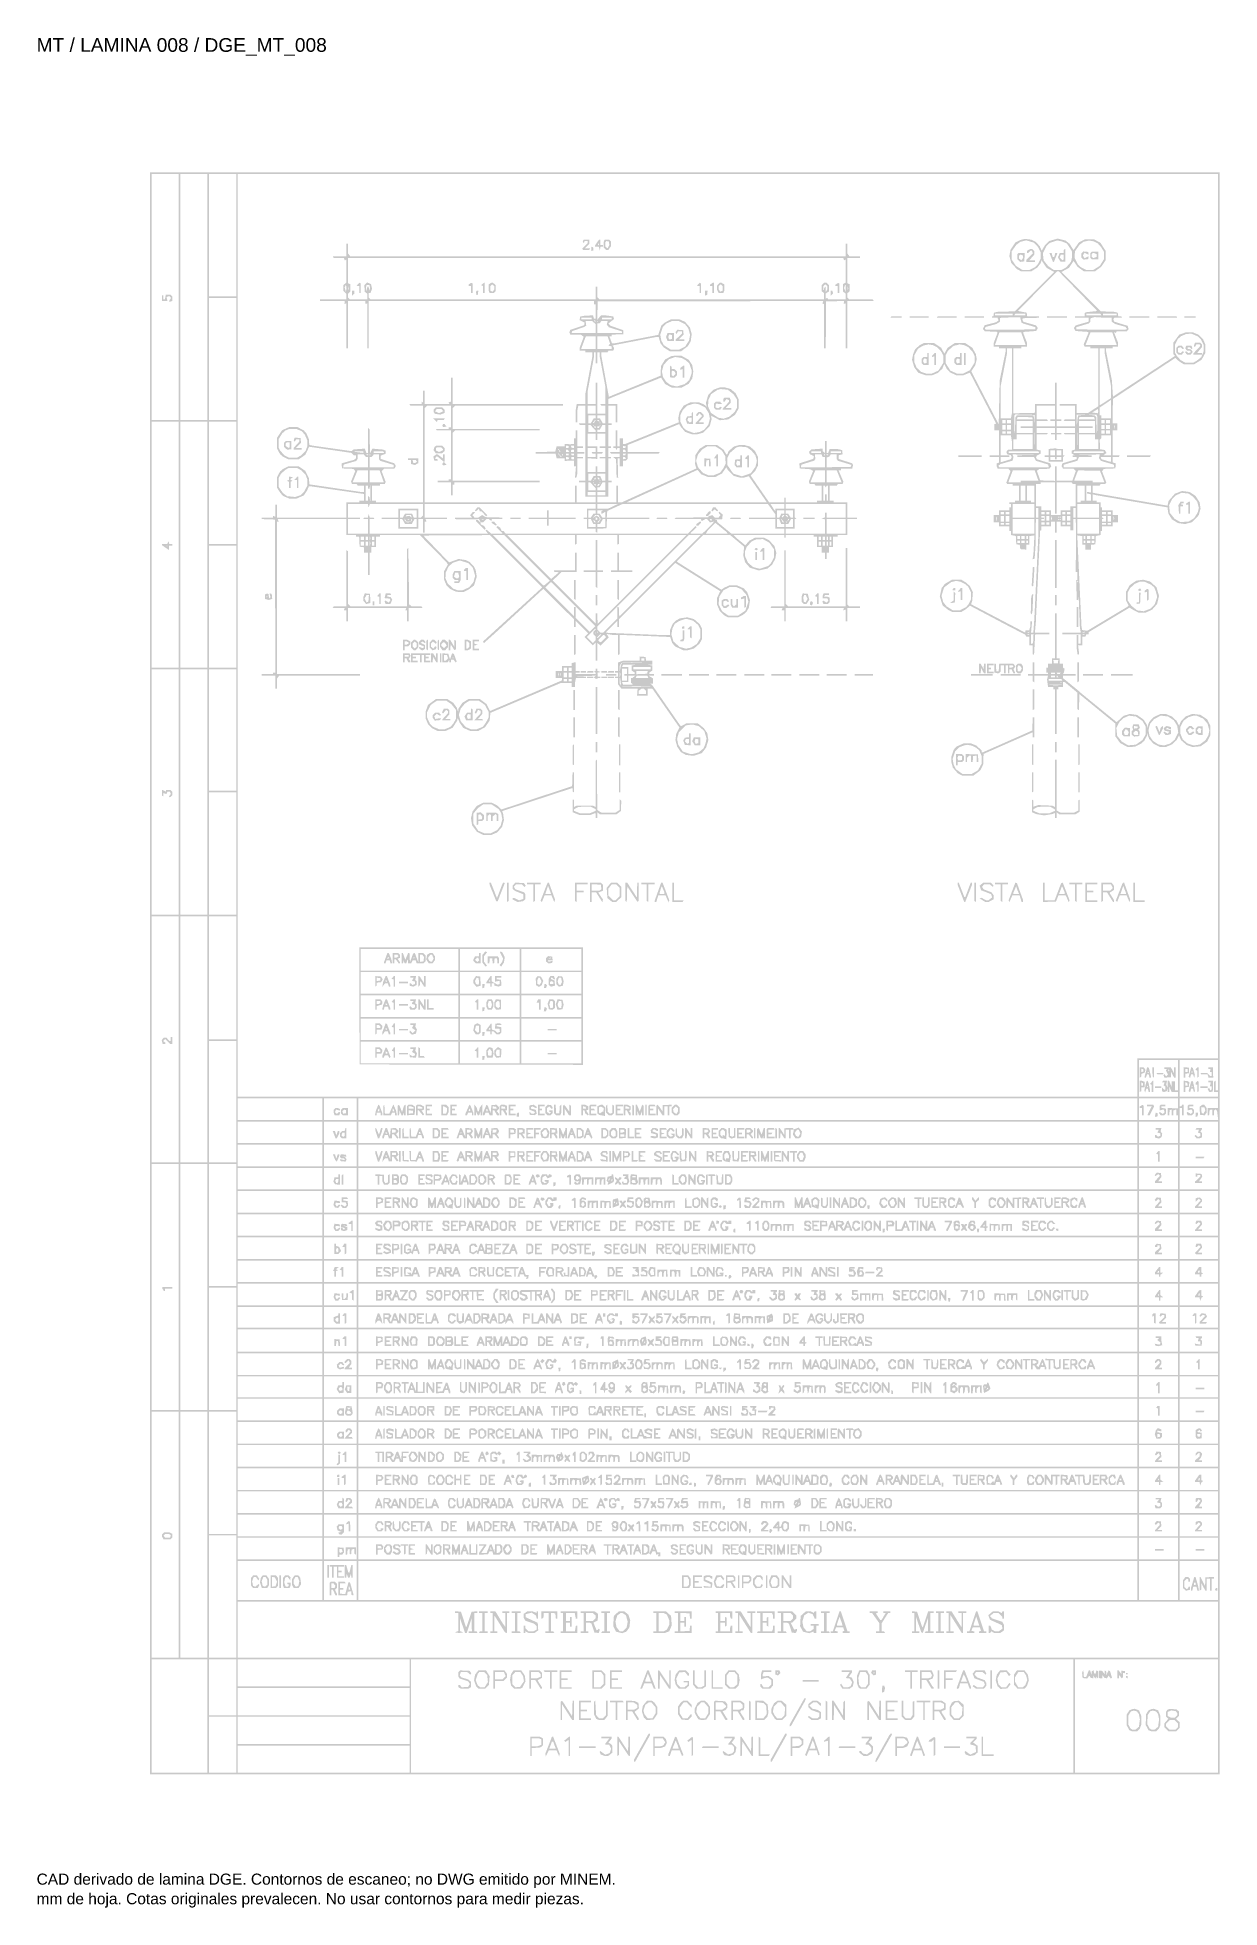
# Paper-space layout 'REF-DGE-008' of a CAD drawing. Header units: metres, sheet in millimetres. Extents: x 12 to 193, y 4 to 291.
import ezdxf

# ---------------------------------------------------------------- set-up
doc = ezdxf.new("R2010")
doc.units = ezdxf.units.M
doc.layers.add('DGE_DATOS', color=7, linetype='Continuous', lineweight=0)
doc.layers.add('DGE_RELLENO', color=7, linetype='Continuous', lineweight=0)
doc.styles.add('DGE_ARIAL', font='arial.ttf')

# ---------------------------------------------------------------- blocks, each defined once
blk = doc.blocks.new('R02_REF_DGE_MT_008')
at = {"layer": 'DGE_RELLENO'}
h = blk.add_hatch(color=7, dxfattribs=at)
h.paths.add_polyline_path([(29.3742, 147.7364), (29.3742, 24.9228), (111.3957, 24.9228), (193.4171, 24.9228), (193.4171, 147.7364), (193.4171, 270.5499), (111.3957, 270.5499), (29.3742, 270.5499)], flags=0)
h.paths.add_polyline_path([(33.7846, 251.4388), (33.7846, 232.5726), (31.7019, 232.5726), (29.6193, 232.5726), (29.6193, 251.4388), (29.6193, 270.3049), (31.7019, 270.3049), (33.7846, 270.3049)], flags=0)
h.paths.add_polyline_path([(38.1951, 251.4388), (38.1951, 232.5726), (36.1124, 232.5726), (34.0297, 232.5726), (34.0297, 251.4388), (34.0297, 270.3049), (36.1124, 270.3049), (38.1951, 270.3049)], flags=0)
h.paths.add_polyline_path([(42.6055, 260.9331), (42.6055, 251.5613), (40.5228, 251.5613), (38.4401, 251.5613), (38.4401, 260.9331), (38.4401, 270.3049), (40.5228, 270.3049), (42.6055, 270.3049)], flags=0)
h.paths.add_polyline_path([(193.1721, 202.4971), (193.1721, 134.6893), (186.9853, 134.6893), (180.7984, 134.6893), (180.7984, 131.7492), (180.7984, 128.809), (111.8245, 128.809), (42.8505, 128.809), (42.8505, 199.5569), (42.8505, 270.3049), (118.0113, 270.3049), (193.1721, 270.3049)], flags=0)
h.paths.add_polyline_path([(42.6055, 241.9444), (42.6055, 232.5726), (40.5228, 232.5726), (38.4401, 232.5726), (38.4401, 241.9444), (38.4401, 251.3163), (40.5228, 251.3163), (42.6055, 251.3163)], flags=0)
h.paths.add_polyline_path([(33.7846, 213.4615), (33.7846, 194.5954), (31.7019, 194.5954), (29.6193, 194.5954), (29.6193, 213.4615), (29.6193, 232.3276), (31.7019, 232.3276), (33.7846, 232.3276)], flags=0)
h.paths.add_polyline_path([(38.1951, 213.4615), (38.1951, 194.5954), (36.1124, 194.5954), (34.0297, 194.5954), (34.0297, 213.4615), (34.0297, 232.3276), (36.1124, 232.3276), (38.1951, 232.3276)], flags=0)
h.paths.add_polyline_path([(42.6055, 222.9558), (42.6055, 213.584), (40.5228, 213.584), (38.4401, 213.584), (38.4401, 222.9558), (38.4401, 232.3276), (40.5228, 232.3276), (42.6055, 232.3276)], flags=0)
h.paths.add_polyline_path([(42.6055, 203.9672), (42.6055, 194.5954), (40.5228, 194.5954), (38.4401, 194.5954), (38.4401, 203.9672), (38.4401, 213.339), (40.5228, 213.339), (42.6055, 213.339)], flags=0)
h.paths.add_polyline_path([(33.7846, 175.5455), (33.7846, 156.7406), (31.7019, 156.7406), (29.6193, 156.7406), (29.6193, 175.5455), (29.6193, 194.3504), (31.7019, 194.3504), (33.7846, 194.3504)], flags=0)
h.paths.add_polyline_path([(38.1951, 175.5455), (38.1951, 156.7406), (36.1124, 156.7406), (34.0297, 156.7406), (34.0297, 175.5455), (34.0297, 194.3504), (36.1124, 194.3504), (38.1951, 194.3504)], flags=0)
h.paths.add_polyline_path([(42.6055, 185.0398), (42.6055, 175.7293), (40.5228, 175.7293), (38.4401, 175.7293), (38.4401, 185.0398), (38.4401, 194.3504), (40.5228, 194.3504), (42.6055, 194.3504)], flags=0)
h.paths.add_polyline_path([(42.6055, 166.1124), (42.6055, 156.7406), (40.5228, 156.7406), (38.4401, 156.7406), (38.4401, 166.1124), (38.4401, 175.4843), (40.5228, 175.4843), (42.6055, 175.4843)], flags=0)
h.paths.add_polyline_path([(33.7846, 137.6295), (33.7846, 118.7634), (31.7019, 118.7634), (29.6193, 118.7634), (29.6193, 137.6295), (29.6193, 156.4956), (31.7019, 156.4956), (33.7846, 156.4956)], flags=0)
h.paths.add_polyline_path([(38.1951, 137.6295), (38.1951, 118.7634), (36.1124, 118.7634), (34.0297, 118.7634), (34.0297, 137.6295), (34.0297, 156.4956), (36.1124, 156.4956), (38.1951, 156.4956)], flags=0)
h.paths.add_polyline_path([(42.6055, 147.0626), (42.6055, 137.6295), (40.5228, 137.6295), (38.4401, 137.6295), (38.4401, 147.0626), (38.4401, 156.4956), (40.5228, 156.4956), (42.6055, 156.4956)], flags=0)
h.paths.add_polyline_path([(42.6055, 128.0739), (42.6055, 118.7634), (40.5228, 118.7634), (38.4401, 118.7634), (38.4401, 128.0739), (38.4401, 137.3845), (40.5228, 137.3845), (42.6055, 137.3845)], flags=0)
h.paths.add_polyline_path([(187.0465, 132.1167), (187.0465, 129.789), (186.8015, 129.789), (186.5565, 129.789), (186.5565, 130.4978), (186.5565, 131.2066), (186.3115, 131.2066), (186.0664, 131.2066), (186.0601, 130.7735), (186.0538, 130.3403), (185.8633, 130.7997), (185.6727, 131.2591), (185.5633, 131.2591), (185.4539, 131.2591), (185.4453, 130.7385), (185.4367, 130.2178), (185.3344, 130.4628), (185.2321, 130.7078), (185.295, 130.9835), (185.3579, 131.2591), (185.0456, 131.2591), (184.7333, 131.2591), (184.6576, 131.1366), (184.5818, 131.0141), (184.7811, 131.0141), (184.9804, 131.0141), (184.9059, 130.7794), (184.8314, 130.5447), (184.9589, 130.4659), (185.0864, 130.3871), (185.0864, 130.1493), (185.0864, 129.9115), (184.9883, 129.9115), (184.8903, 129.9115), (184.7433, 130.0586), (184.5963, 130.2056), (184.5963, 129.9433), (184.5963, 129.681), (184.7199, 129.6046), (184.8435, 129.5282), (185.0796, 129.6031), (185.3156, 129.678), (185.3705, 129.8867), (185.4255, 130.0953), (185.4397, 129.8197), (185.4539, 129.544), (185.5764, 129.544), (185.6989, 129.544), (185.7089, 129.9422), (185.7189, 130.3403), (185.893, 129.9422), (186.0671, 129.544), (186.5568, 129.544), (187.0465, 129.544), (187.0465, 129.1765), (187.0465, 128.809), (184.045, 128.809), (181.0435, 128.809), (181.0435, 131.6267), (181.0435, 134.4443), (184.045, 134.4443), (187.0465, 134.4443)], flags=0)
h.paths.add_polyline_path([(193.1721, 132.1167), (193.1721, 129.789), (192.9883, 129.789), (192.8046, 129.789), (192.8046, 130.5313), (192.8046, 131.2736), (192.6821, 131.1979), (192.5596, 131.1222), (192.5596, 130.3331), (192.5596, 129.544), (192.8658, 129.544), (193.1721, 129.544), (193.1721, 129.1765), (193.1721, 128.809), (190.2318, 128.809), (187.2916, 128.809), (187.2916, 131.6267), (187.2916, 134.4443), (190.2318, 134.4443), (193.1721, 134.4443)], flags=0)
h.paths.add_polyline_path([(55.8367, 126.9101), (55.8367, 125.2563), (49.3436, 125.2563), (42.8505, 125.2563), (42.8505, 126.9101), (42.8505, 128.564), (49.3436, 128.564), (55.8367, 128.564)], flags=0)
h.paths.add_polyline_path([(61.1047, 126.9101), (61.1047, 125.2563), (58.5932, 125.2563), (56.0817, 125.2563), (56.0817, 126.9101), (56.0817, 128.564), (58.5932, 128.564), (61.1047, 128.564)], flags=0)
h.paths.add_polyline_path([(180.7984, 126.9101), (180.7984, 125.2563), (121.0741, 125.2563), (61.3497, 125.2563), (61.3497, 126.9101), (61.3497, 128.564), (121.0741, 128.564), (180.7984, 128.564)], flags=0)
h.paths.add_polyline_path([(187.0465, 127.7939), (187.0465, 127.0238), (186.2502, 127.06), (185.4539, 127.0962), (185.4539, 126.5438), (185.4539, 125.9913), (185.5686, 125.9913), (185.6834, 125.9913), (185.7218, 126.38), (185.7602, 126.7687), (185.9133, 126.819), (186.0664, 126.8693), (186.0664, 126.4303), (186.0664, 125.9913), (186.189, 125.9913), (186.3115, 125.9913), (186.3115, 126.3457), (186.3115, 126.7001), (186.5053, 126.7745), (186.699, 126.8489), (186.7503, 126.8489), (186.8015, 126.8489), (186.8015, 126.4201), (186.8015, 125.9913), (186.924, 125.9913), (187.0465, 125.9913), (187.0465, 125.6238), (187.0465, 125.2563), (184.045, 125.2563), (181.0435, 125.2563), (181.0435, 126.9101), (181.0435, 128.564), (184.045, 128.564), (187.0465, 128.564)], flags=0)
h.paths.add_polyline_path([(193.1721, 127.8289), (193.1721, 127.0939), (192.8352, 127.082), (192.4983, 127.0701), (192.0389, 127.0914), (191.5795, 127.1126), (191.5795, 126.552), (191.5795, 125.9913), (191.6942, 125.9913), (191.809, 125.9913), (191.8473, 126.3885), (191.8857, 126.7856), (192.1001, 126.8262), (192.3145, 126.8668), (192.3145, 126.4291), (192.3145, 125.9913), (192.437, 125.9913), (192.5596, 125.9913), (192.5596, 126.3516), (192.5596, 126.7119), (192.6927, 126.7942), (192.8259, 126.8765), (192.9273, 126.7708), (193.0287, 126.6651), (193.1145, 125.9607), (193.2003, 125.2563), (190.246, 125.2563), (187.2916, 125.2563), (187.2916, 126.1751), (187.2916, 127.0939), (187.4753, 127.0939), (187.6591, 127.0939), (187.6591, 126.5426), (187.6591, 125.9913), (187.7816, 125.9913), (187.9041, 125.9913), (187.9041, 126.7876), (187.9041, 127.5839), (187.7888, 127.5839), (187.6736, 127.5839), (187.5978, 127.4614), (187.5221, 127.3389), (187.4068, 127.3389), (187.2916, 127.3389), (187.2916, 127.9514), (187.2916, 128.564), (190.2318, 128.564), (193.1721, 128.564)], flags=0)
h.paths.add_polyline_path([(55.8367, 123.3574), (55.8367, 121.7036), (49.3436, 121.7036), (42.8505, 121.7036), (42.8505, 123.3574), (42.8505, 125.0113), (49.3436, 125.0113), (55.8367, 125.0113)], flags=0)
h.paths.add_polyline_path([(61.1047, 123.3574), (61.1047, 121.7036), (58.5932, 121.7036), (56.0817, 121.7036), (56.0817, 123.3574), (56.0817, 125.0113), (58.5932, 125.0113), (61.1047, 125.0113)], flags=0)
h.paths.add_polyline_path([(180.7984, 123.3574), (180.7984, 121.7036), (121.0741, 121.7036), (61.3497, 121.7036), (61.3497, 123.3574), (61.3497, 125.0113), (121.0741, 125.0113), (180.7984, 125.0113)], flags=0)
h.paths.add_polyline_path([(187.0465, 123.3574), (187.0465, 121.7036), (184.045, 121.7036), (181.0435, 121.7036), (181.0435, 123.3574), (181.0435, 125.0113), (184.045, 125.0113), (187.0465, 125.0113)], flags=0)
h.paths.add_polyline_path([(193.1721, 123.3574), (193.1721, 121.7036), (190.2318, 121.7036), (187.2916, 121.7036), (187.2916, 123.3574), (187.2916, 125.0113), (190.2318, 125.0113), (193.1721, 125.0113)], flags=0)
h.paths.add_polyline_path([(55.8367, 119.8047), (55.8367, 118.1509), (49.3436, 118.1509), (42.8505, 118.1509), (42.8505, 119.8047), (42.8505, 121.4585), (49.3436, 121.4585), (55.8367, 121.4585)], flags=0)
h.paths.add_polyline_path([(61.1047, 119.8047), (61.1047, 118.1509), (58.5932, 118.1509), (56.0817, 118.1509), (56.0817, 119.8047), (56.0817, 121.4585), (58.5932, 121.4585), (61.1047, 121.4585)], flags=0)
h.paths.add_polyline_path([(180.7984, 119.8047), (180.7984, 118.1509), (121.0741, 118.1509), (61.3497, 118.1509), (61.3497, 119.8047), (61.3497, 121.4585), (121.0741, 121.4585), (180.7984, 121.4585)], flags=0)
h.paths.add_polyline_path([(187.0465, 119.8047), (187.0465, 118.1509), (184.045, 118.1509), (181.0435, 118.1509), (181.0435, 119.8047), (181.0435, 121.4585), (184.045, 121.4585), (187.0465, 121.4585)], flags=0)
h.paths.add_polyline_path([(193.1721, 119.8047), (193.1721, 118.1509), (190.2318, 118.1509), (187.2916, 118.1509), (187.2916, 119.8047), (187.2916, 121.4585), (190.2318, 121.4585), (193.1721, 121.4585)], flags=0)
h.paths.add_polyline_path([(33.7846, 99.6523), (33.7846, 80.7861), (31.7019, 80.7861), (29.6193, 80.7861), (29.6193, 99.6523), (29.6193, 118.5184), (31.7019, 118.5184), (33.7846, 118.5184)], flags=0)
h.paths.add_polyline_path([(38.1951, 99.6523), (38.1951, 80.7861), (36.1124, 80.7861), (34.0297, 80.7861), (34.0297, 99.6523), (34.0297, 118.5184), (36.1124, 118.5184), (38.1951, 118.5184)], flags=0)
h.paths.add_polyline_path([(42.6055, 109.1466), (42.6055, 99.7748), (40.5228, 99.7748), (38.4401, 99.7748), (38.4401, 109.1466), (38.4401, 118.5184), (40.5228, 118.5184), (42.6055, 118.5184)], flags=0)
h.paths.add_polyline_path([(55.8367, 116.252), (55.8367, 114.5981), (49.3436, 114.5981), (42.8505, 114.5981), (42.8505, 116.252), (42.8505, 117.9058), (49.3436, 117.9058), (55.8367, 117.9058)], flags=0)
h.paths.add_polyline_path([(61.1047, 116.252), (61.1047, 114.5981), (58.5932, 114.5981), (56.0817, 114.5981), (56.0817, 116.252), (56.0817, 117.9058), (58.5932, 117.9058), (61.1047, 117.9058)], flags=0)
h.paths.add_polyline_path([(180.7984, 116.252), (180.7984, 114.5981), (121.0741, 114.5981), (61.3497, 114.5981), (61.3497, 116.252), (61.3497, 117.9058), (121.0741, 117.9058), (180.7984, 117.9058)], flags=0)
h.paths.add_polyline_path([(187.0465, 116.252), (187.0465, 114.5981), (184.045, 114.5981), (181.0435, 114.5981), (181.0435, 116.252), (181.0435, 117.9058), (184.045, 117.9058), (187.0465, 117.9058)], flags=0)
h.paths.add_polyline_path([(193.1721, 116.252), (193.1721, 114.5981), (190.2318, 114.5981), (187.2916, 114.5981), (187.2916, 116.252), (187.2916, 117.9058), (190.2318, 117.9058), (193.1721, 117.9058)], flags=0)
h.paths.add_polyline_path([(55.8367, 112.6993), (55.8367, 111.0454), (49.3436, 111.0454), (42.8505, 111.0454), (42.8505, 112.6993), (42.8505, 114.3531), (49.3436, 114.3531), (55.8367, 114.3531)], flags=0)
h.paths.add_polyline_path([(61.1047, 112.6993), (61.1047, 111.0454), (58.5932, 111.0454), (56.0817, 111.0454), (56.0817, 112.6993), (56.0817, 114.3531), (58.5932, 114.3531), (61.1047, 114.3531)], flags=0)
h.paths.add_polyline_path([(180.7984, 112.6993), (180.7984, 111.0454), (121.0741, 111.0454), (61.3497, 111.0454), (61.3497, 112.6993), (61.3497, 114.3531), (121.0741, 114.3531), (180.7984, 114.3531)], flags=0)
h.paths.add_polyline_path([(187.0465, 112.6993), (187.0465, 111.0454), (184.045, 111.0454), (181.0435, 111.0454), (181.0435, 112.6993), (181.0435, 114.3531), (184.045, 114.3531), (187.0465, 114.3531)], flags=0)
h.paths.add_polyline_path([(193.1721, 112.6993), (193.1721, 111.0454), (190.2318, 111.0454), (187.2916, 111.0454), (187.2916, 112.6993), (187.2916, 114.3531), (190.2318, 114.3531), (193.1721, 114.3531)], flags=0)
h.paths.add_polyline_path([(55.8367, 109.1466), (55.8367, 107.4927), (49.3436, 107.4927), (42.8505, 107.4927), (42.8505, 109.1466), (42.8505, 110.8004), (49.3436, 110.8004), (55.8367, 110.8004)], flags=0)
h.paths.add_polyline_path([(61.1047, 109.1466), (61.1047, 107.4927), (58.5932, 107.4927), (56.0817, 107.4927), (56.0817, 109.1466), (56.0817, 110.8004), (58.5932, 110.8004), (61.1047, 110.8004)], flags=0)
h.paths.add_polyline_path([(180.7984, 109.1466), (180.7984, 107.4927), (121.0741, 107.4927), (61.3497, 107.4927), (61.3497, 109.1466), (61.3497, 110.8004), (121.0741, 110.8004), (180.7984, 110.8004)], flags=0)
h.paths.add_polyline_path([(187.0465, 109.1466), (187.0465, 107.4927), (184.045, 107.4927), (181.0435, 107.4927), (181.0435, 109.1466), (181.0435, 110.8004), (184.045, 110.8004), (187.0465, 110.8004)], flags=0)
h.paths.add_polyline_path([(193.1721, 109.1466), (193.1721, 107.4927), (190.2318, 107.4927), (187.2916, 107.4927), (187.2916, 109.1466), (187.2916, 110.8004), (190.2318, 110.8004), (193.1721, 110.8004)], flags=0)
h.paths.add_polyline_path([(55.8367, 105.5939), (55.8367, 103.94), (49.3436, 103.94), (42.8505, 103.94), (42.8505, 105.5939), (42.8505, 107.2477), (49.3436, 107.2477), (55.8367, 107.2477)], flags=0)
h.paths.add_polyline_path([(61.1047, 105.5939), (61.1047, 103.94), (58.5932, 103.94), (56.0817, 103.94), (56.0817, 105.5939), (56.0817, 107.2477), (58.5932, 107.2477), (61.1047, 107.2477)], flags=0)
h.paths.add_polyline_path([(180.7984, 105.5939), (180.7984, 103.94), (121.0741, 103.94), (61.3497, 103.94), (61.3497, 105.5939), (61.3497, 107.2477), (121.0741, 107.2477), (180.7984, 107.2477)], flags=0)
h.paths.add_polyline_path([(187.0465, 105.5939), (187.0465, 103.94), (184.045, 103.94), (181.0435, 103.94), (181.0435, 105.5939), (181.0435, 107.2477), (184.045, 107.2477), (187.0465, 107.2477)], flags=0)
h.paths.add_polyline_path([(193.1721, 105.5939), (193.1721, 103.94), (190.2318, 103.94), (187.2916, 103.94), (187.2916, 105.5939), (187.2916, 107.2477), (190.2318, 107.2477), (193.1721, 107.2477)], flags=0)
h.paths.add_polyline_path([(55.8367, 102.0411), (55.8367, 100.3873), (49.3436, 100.3873), (42.8505, 100.3873), (42.8505, 102.0411), (42.8505, 103.695), (49.3436, 103.695), (55.8367, 103.695)], flags=0)
h.paths.add_polyline_path([(61.1047, 102.0411), (61.1047, 100.3873), (58.5932, 100.3873), (56.0817, 100.3873), (56.0817, 102.0411), (56.0817, 103.695), (58.5932, 103.695), (61.1047, 103.695)], flags=0)
h.paths.add_polyline_path([(180.7984, 102.0411), (180.7984, 100.3873), (121.0741, 100.3873), (61.3497, 100.3873), (61.3497, 102.0411), (61.3497, 103.695), (121.0741, 103.695), (180.7984, 103.695)], flags=0)
h.paths.add_polyline_path([(187.0465, 102.0411), (187.0465, 100.3873), (184.045, 100.3873), (181.0435, 100.3873), (181.0435, 102.0411), (181.0435, 103.695), (184.045, 103.695), (187.0465, 103.695)], flags=0)
h.paths.add_polyline_path([(193.1721, 102.0411), (193.1721, 100.3873), (190.2318, 100.3873), (187.2916, 100.3873), (187.2916, 102.0411), (187.2916, 103.695), (190.2318, 103.695), (193.1721, 103.695)], flags=0)
h.paths.add_polyline_path([(55.8367, 98.4884), (55.8367, 96.8346), (49.3436, 96.8346), (42.8505, 96.8346), (42.8505, 98.4884), (42.8505, 100.1423), (49.3436, 100.1423), (55.8367, 100.1423)], flags=0)
h.paths.add_polyline_path([(61.1047, 98.4884), (61.1047, 96.8346), (58.5932, 96.8346), (56.0817, 96.8346), (56.0817, 98.4884), (56.0817, 100.1423), (58.5932, 100.1423), (61.1047, 100.1423)], flags=0)
h.paths.add_polyline_path([(180.7984, 98.4884), (180.7984, 96.8346), (121.0741, 96.8346), (61.3497, 96.8346), (61.3497, 98.4884), (61.3497, 100.1423), (121.0741, 100.1423), (180.7984, 100.1423)], flags=0)
h.paths.add_polyline_path([(187.0465, 98.4884), (187.0465, 96.8346), (184.045, 96.8346), (181.0435, 96.8346), (181.0435, 98.4884), (181.0435, 100.1423), (184.045, 100.1423), (187.0465, 100.1423)], flags=0)
h.paths.add_polyline_path([(193.1721, 98.4884), (193.1721, 96.8346), (190.2318, 96.8346), (187.2916, 96.8346), (187.2916, 98.4884), (187.2916, 100.1423), (190.2318, 100.1423), (193.1721, 100.1423)], flags=0)
h.paths.add_polyline_path([(42.6055, 90.1579), (42.6055, 80.7861), (40.5228, 80.7861), (38.4401, 80.7861), (38.4401, 90.1579), (38.4401, 99.5297), (40.5228, 99.5297), (42.6055, 99.5297)], flags=0)
h.paths.add_polyline_path([(55.8367, 94.997), (55.8367, 93.4044), (49.3436, 93.4044), (42.8505, 93.4044), (42.8505, 94.997), (42.8505, 96.5896), (49.3436, 96.5896), (55.8367, 96.5896)], flags=0)
h.paths.add_polyline_path([(61.1047, 94.997), (61.1047, 93.4044), (58.5932, 93.4044), (56.0817, 93.4044), (56.0817, 94.997), (56.0817, 96.5896), (58.5932, 96.5896), (61.1047, 96.5896)], flags=0)
h.paths.add_polyline_path([(180.7984, 94.997), (180.7984, 93.4044), (121.0741, 93.4044), (61.3497, 93.4044), (61.3497, 94.997), (61.3497, 96.5896), (121.0741, 96.5896), (180.7984, 96.5896)], flags=0)
h.paths.add_polyline_path([(187.0465, 94.997), (187.0465, 93.4044), (184.045, 93.4044), (181.0435, 93.4044), (181.0435, 94.997), (181.0435, 96.5896), (184.045, 96.5896), (187.0465, 96.5896)], flags=0)
h.paths.add_polyline_path([(193.1721, 94.997), (193.1721, 93.4044), (190.2318, 93.4044), (187.2916, 93.4044), (187.2916, 94.997), (187.2916, 96.5896), (190.2318, 96.5896), (193.1721, 96.5896)], flags=0)
h.paths.add_polyline_path([(55.8367, 91.4443), (55.8367, 89.7292), (49.3436, 89.7292), (42.8505, 89.7292), (42.8505, 91.4443), (42.8505, 93.1594), (49.3436, 93.1594), (55.8367, 93.1594)], flags=0)
h.paths.add_polyline_path([(61.1047, 91.4443), (61.1047, 89.7292), (58.5932, 89.7292), (56.0817, 89.7292), (56.0817, 91.4443), (56.0817, 93.1594), (58.5932, 93.1594), (61.1047, 93.1594)], flags=0)
h.paths.add_polyline_path([(180.7984, 91.4443), (180.7984, 89.7292), (121.0741, 89.7292), (61.3497, 89.7292), (61.3497, 91.4443), (61.3497, 93.1594), (121.0741, 93.1594), (180.7984, 93.1594)], flags=0)
h.paths.add_polyline_path([(187.0465, 91.4443), (187.0465, 89.7292), (184.045, 89.7292), (181.0435, 89.7292), (181.0435, 91.4443), (181.0435, 93.1594), (184.045, 93.1594), (187.0465, 93.1594)], flags=0)
h.paths.add_polyline_path([(193.1721, 91.4443), (193.1721, 89.7292), (190.2318, 89.7292), (187.2916, 89.7292), (187.2916, 91.4443), (187.2916, 93.1594), (190.2318, 93.1594), (193.1721, 93.1594)], flags=0)
h.paths.add_polyline_path([(55.8367, 87.8303), (55.8367, 86.1765), (49.3436, 86.1765), (42.8505, 86.1765), (42.8505, 87.8303), (42.8505, 89.4842), (49.3436, 89.4842), (55.8367, 89.4842)], flags=0)
h.paths.add_polyline_path([(61.1047, 87.8303), (61.1047, 86.1765), (58.5932, 86.1765), (56.0817, 86.1765), (56.0817, 87.8303), (56.0817, 89.4842), (58.5932, 89.4842), (61.1047, 89.4842)], flags=0)
h.paths.add_polyline_path([(180.7984, 87.8303), (180.7984, 86.1765), (121.0741, 86.1765), (61.3497, 86.1765), (61.3497, 87.8303), (61.3497, 89.4842), (121.0741, 89.4842), (180.7984, 89.4842)], flags=0)
h.paths.add_polyline_path([(187.0465, 87.8303), (187.0465, 86.1765), (184.045, 86.1765), (181.0435, 86.1765), (181.0435, 87.8303), (181.0435, 89.4842), (184.045, 89.4842), (187.0465, 89.4842)], flags=0)
h.paths.add_polyline_path([(193.1721, 87.8303), (193.1721, 86.1765), (190.2318, 86.1765), (187.2916, 86.1765), (187.2916, 87.8303), (187.2916, 89.4842), (190.2318, 89.4842), (193.1721, 89.4842)], flags=0)
h.paths.add_polyline_path([(55.8367, 84.3388), (55.8367, 82.7463), (49.3436, 82.7463), (42.8505, 82.7463), (42.8505, 84.3388), (42.8505, 85.9314), (49.3436, 85.9314), (55.8367, 85.9314)], flags=0)
h.paths.add_polyline_path([(61.1047, 84.3388), (61.1047, 82.7463), (58.5932, 82.7463), (56.0817, 82.7463), (56.0817, 84.3388), (56.0817, 85.9314), (58.5932, 85.9314), (61.1047, 85.9314)], flags=0)
h.paths.add_polyline_path([(180.7984, 84.3388), (180.7984, 82.7463), (121.0741, 82.7463), (61.3497, 82.7463), (61.3497, 84.3388), (61.3497, 85.9314), (121.0741, 85.9314), (180.7984, 85.9314)], flags=0)
h.paths.add_polyline_path([(187.0465, 84.3388), (187.0465, 82.7463), (184.045, 82.7463), (181.0435, 82.7463), (181.0435, 84.3388), (181.0435, 85.9314), (184.045, 85.9314), (187.0465, 85.9314)], flags=0)
h.paths.add_polyline_path([(193.1721, 84.3388), (193.1721, 82.7463), (190.2318, 82.7463), (187.2916, 82.7463), (187.2916, 84.3388), (187.2916, 85.9314), (190.2318, 85.9314), (193.1721, 85.9314)], flags=0)
h.paths.add_polyline_path([(55.8367, 80.8474), (55.8367, 79.1935), (49.3436, 79.1935), (42.8505, 79.1935), (42.8505, 80.8474), (42.8505, 82.5012), (49.3436, 82.5012), (55.8367, 82.5012)], flags=0)
h.paths.add_polyline_path([(61.1047, 80.8474), (61.1047, 79.1935), (58.5932, 79.1935), (56.0817, 79.1935), (56.0817, 80.8474), (56.0817, 82.5012), (58.5932, 82.5012), (61.1047, 82.5012)], flags=0)
h.paths.add_polyline_path([(180.7984, 80.8474), (180.7984, 79.1935), (121.0741, 79.1935), (61.3497, 79.1935), (61.3497, 80.8474), (61.3497, 82.5012), (121.0741, 82.5012), (180.7984, 82.5012)], flags=0)
h.paths.add_polyline_path([(187.0465, 80.8474), (187.0465, 79.1935), (184.045, 79.1935), (181.0435, 79.1935), (181.0435, 80.8474), (181.0435, 82.5012), (184.045, 82.5012), (187.0465, 82.5012)], flags=0)
h.paths.add_polyline_path([(193.1721, 80.8474), (193.1721, 79.1935), (190.2318, 79.1935), (187.2916, 79.1935), (187.2916, 80.8474), (187.2916, 82.5012), (190.2318, 82.5012), (193.1721, 82.5012)], flags=0)
h.paths.add_polyline_path([(33.7846, 61.675), (33.7846, 42.8089), (31.7019, 42.8089), (29.6193, 42.8089), (29.6193, 61.675), (29.6193, 80.5411), (31.7019, 80.5411), (33.7846, 80.5411)], flags=0)
h.paths.add_polyline_path([(38.1951, 61.675), (38.1951, 42.8089), (36.1124, 42.8089), (34.0297, 42.8089), (34.0297, 61.675), (34.0297, 80.5411), (36.1124, 80.5411), (38.1951, 80.5411)], flags=0)
h.paths.add_polyline_path([(42.6055, 71.1693), (42.6055, 61.7975), (40.5228, 61.7975), (38.4401, 61.7975), (38.4401, 71.1693), (38.4401, 80.5411), (40.5228, 80.5411), (42.6055, 80.5411)], flags=0)
h.paths.add_polyline_path([(55.8367, 77.2947), (55.8367, 75.6408), (49.3436, 75.6408), (42.8505, 75.6408), (42.8505, 77.2947), (42.8505, 78.9485), (49.3436, 78.9485), (55.8367, 78.9485)], flags=0)
h.paths.add_polyline_path([(61.1047, 77.2947), (61.1047, 75.6408), (58.5932, 75.6408), (56.0817, 75.6408), (56.0817, 77.2947), (56.0817, 78.9485), (58.5932, 78.9485), (61.1047, 78.9485)], flags=0)
h.paths.add_polyline_path([(180.7984, 77.2947), (180.7984, 75.6408), (121.0741, 75.6408), (61.3497, 75.6408), (61.3497, 77.2947), (61.3497, 78.9485), (121.0741, 78.9485), (180.7984, 78.9485)], flags=0)
h.paths.add_polyline_path([(187.0465, 77.2947), (187.0465, 75.6408), (184.045, 75.6408), (181.0435, 75.6408), (181.0435, 77.2947), (181.0435, 78.9485), (184.045, 78.9485), (187.0465, 78.9485)], flags=0)
h.paths.add_polyline_path([(193.1721, 77.2947), (193.1721, 75.6408), (190.2318, 75.6408), (187.2916, 75.6408), (187.2916, 77.2947), (187.2916, 78.9485), (190.2318, 78.9485), (193.1721, 78.9485)], flags=0)
h.paths.add_polyline_path([(55.8367, 73.742), (55.8367, 72.0881), (49.3436, 72.0881), (42.8505, 72.0881), (42.8505, 73.742), (42.8505, 75.3958), (49.3436, 75.3958), (55.8367, 75.3958)], flags=0)
h.paths.add_polyline_path([(61.1047, 73.742), (61.1047, 72.0881), (58.5932, 72.0881), (56.0817, 72.0881), (56.0817, 73.742), (56.0817, 75.3958), (58.5932, 75.3958), (61.1047, 75.3958)], flags=0)
h.paths.add_polyline_path([(180.7984, 73.742), (180.7984, 72.0881), (121.0741, 72.0881), (61.3497, 72.0881), (61.3497, 73.742), (61.3497, 75.3958), (121.0741, 75.3958), (180.7984, 75.3958)], flags=0)
h.paths.add_polyline_path([(187.0465, 73.742), (187.0465, 72.0881), (184.045, 72.0881), (181.0435, 72.0881), (181.0435, 73.742), (181.0435, 75.3958), (184.045, 75.3958), (187.0465, 75.3958)], flags=0)
h.paths.add_polyline_path([(193.1721, 73.742), (193.1721, 72.0881), (190.2318, 72.0881), (187.2916, 72.0881), (187.2916, 73.742), (187.2916, 75.3958), (190.2318, 75.3958), (193.1721, 75.3958)], flags=0)
h.paths.add_polyline_path([(55.8367, 70.1893), (55.8367, 68.5354), (49.3436, 68.5354), (42.8505, 68.5354), (42.8505, 70.1893), (42.8505, 71.8431), (49.3436, 71.8431), (55.8367, 71.8431)], flags=0)
h.paths.add_polyline_path([(61.1047, 70.1893), (61.1047, 68.5354), (58.5932, 68.5354), (56.0817, 68.5354), (56.0817, 70.1893), (56.0817, 71.8431), (58.5932, 71.8431), (61.1047, 71.8431)], flags=0)
h.paths.add_polyline_path([(180.7984, 70.1893), (180.7984, 68.5354), (121.0741, 68.5354), (61.3497, 68.5354), (61.3497, 70.1893), (61.3497, 71.8431), (121.0741, 71.8431), (180.7984, 71.8431)], flags=0)
h.paths.add_polyline_path([(187.0465, 70.1893), (187.0465, 68.5354), (184.045, 68.5354), (181.0435, 68.5354), (181.0435, 70.1893), (181.0435, 71.8431), (184.045, 71.8431), (187.0465, 71.8431)], flags=0)
h.paths.add_polyline_path([(193.1721, 70.1893), (193.1721, 68.5354), (190.2318, 68.5354), (187.2916, 68.5354), (187.2916, 70.1893), (187.2916, 71.8431), (190.2318, 71.8431), (193.1721, 71.8431)], flags=0)
h.paths.add_polyline_path([(55.8367, 66.6365), (55.8367, 64.9827), (49.3436, 64.9827), (42.8505, 64.9827), (42.8505, 66.6365), (42.8505, 68.2904), (49.3436, 68.2904), (55.8367, 68.2904)], flags=0)
h.paths.add_polyline_path([(61.1047, 66.6365), (61.1047, 64.9827), (58.5932, 64.9827), (56.0817, 64.9827), (56.0817, 66.6365), (56.0817, 68.2904), (58.5932, 68.2904), (61.1047, 68.2904)], flags=0)
h.paths.add_polyline_path([(180.7984, 66.6365), (180.7984, 64.9827), (121.0741, 64.9827), (61.3497, 64.9827), (61.3497, 66.6365), (61.3497, 68.2904), (121.0741, 68.2904), (180.7984, 68.2904)], flags=0)
h.paths.add_polyline_path([(187.0465, 66.6365), (187.0465, 64.9827), (184.045, 64.9827), (181.0435, 64.9827), (181.0435, 66.6365), (181.0435, 68.2904), (184.045, 68.2904), (187.0465, 68.2904)], flags=0)
h.paths.add_polyline_path([(193.1721, 66.6365), (193.1721, 64.9827), (190.2318, 64.9827), (187.2916, 64.9827), (187.2916, 66.6365), (187.2916, 68.2904), (190.2318, 68.2904), (193.1721, 68.2904)], flags=0)
h.paths.add_polyline_path([(55.8367, 63.0838), (55.8367, 61.43), (49.3436, 61.43), (42.8505, 61.43), (42.8505, 63.0838), (42.8505, 64.7377), (49.3436, 64.7377), (55.8367, 64.7377)], flags=0)
h.paths.add_polyline_path([(61.1047, 63.0838), (61.1047, 61.43), (58.5932, 61.43), (56.0817, 61.43), (56.0817, 63.0838), (56.0817, 64.7377), (58.5932, 64.7377), (61.1047, 64.7377)], flags=0)
h.paths.add_polyline_path([(180.7984, 63.0838), (180.7984, 61.43), (121.0741, 61.43), (61.3497, 61.43), (61.3497, 63.0838), (61.3497, 64.7377), (121.0741, 64.7377), (180.7984, 64.7377)], flags=0)
h.paths.add_polyline_path([(187.0465, 63.0838), (187.0465, 61.43), (184.045, 61.43), (181.0435, 61.43), (181.0435, 63.0838), (181.0435, 64.7377), (184.045, 64.7377), (187.0465, 64.7377)], flags=0)
h.paths.add_polyline_path([(193.1721, 63.0838), (193.1721, 61.43), (190.2318, 61.43), (187.2916, 61.43), (187.2916, 63.0838), (187.2916, 64.7377), (190.2318, 64.7377), (193.1721, 64.7377)], flags=0)
h.paths.add_polyline_path([(42.6055, 52.1807), (42.6055, 42.8089), (40.5228, 42.8089), (38.4401, 42.8089), (38.4401, 52.1807), (38.4401, 61.5525), (40.5228, 61.5525), (42.6055, 61.5525)], flags=0)
h.paths.add_polyline_path([(55.8367, 59.5311), (55.8367, 57.8773), (49.3436, 57.8773), (42.8505, 57.8773), (42.8505, 59.5311), (42.8505, 61.185), (49.3436, 61.185), (55.8367, 61.185)], flags=0)
h.paths.add_polyline_path([(61.1047, 59.5311), (61.1047, 57.8773), (58.5932, 57.8773), (56.0817, 57.8773), (56.0817, 59.5311), (56.0817, 61.185), (58.5932, 61.185), (61.1047, 61.185)], flags=0)
h.paths.add_polyline_path([(180.7984, 59.5311), (180.7984, 57.8773), (121.0741, 57.8773), (61.3497, 57.8773), (61.3497, 59.5311), (61.3497, 61.185), (121.0741, 61.185), (180.7984, 61.185)], flags=0)
h.paths.add_polyline_path([(187.0465, 59.5311), (187.0465, 57.8773), (184.045, 57.8773), (181.0435, 57.8773), (181.0435, 59.5311), (181.0435, 61.185), (184.045, 61.185), (187.0465, 61.185)], flags=0)
h.paths.add_polyline_path([(193.1721, 59.5311), (193.1721, 57.8773), (190.2318, 57.8773), (187.2916, 57.8773), (187.2916, 59.5311), (187.2916, 61.185), (190.2318, 61.185), (193.1721, 61.185)], flags=0)
h.paths.add_polyline_path([(55.8367, 54.6308), (55.8367, 51.6294), (49.3436, 51.6294), (42.8505, 51.6294), (42.8505, 54.6308), (42.8505, 57.6323), (49.3436, 57.6323), (55.8367, 57.6323)], flags=0)
h.paths.add_polyline_path([(61.1047, 54.6308), (61.1047, 51.6294), (58.5932, 51.6294), (56.0817, 51.6294), (56.0817, 54.6308), (56.0817, 57.6323), (58.5932, 57.6323), (61.1047, 57.6323)], flags=0)
h.paths.add_polyline_path([(180.7984, 54.6308), (180.7984, 51.6294), (121.0741, 51.6294), (61.3497, 51.6294), (61.3497, 54.6308), (61.3497, 57.6323), (121.0741, 57.6323), (180.7984, 57.6323)], flags=0)
h.paths.add_polyline_path([(187.0465, 54.6308), (187.0465, 51.6294), (184.045, 51.6294), (181.0435, 51.6294), (181.0435, 54.6308), (181.0435, 57.6323), (184.045, 57.6323), (187.0465, 57.6323)], flags=0)
h.paths.add_polyline_path([(193.1721, 54.6308), (193.1721, 51.6294), (190.2318, 51.6294), (187.2916, 51.6294), (187.2916, 54.6308), (187.2916, 57.6323), (190.2318, 57.6323), (193.1721, 57.6323)], flags=0)
h.paths.add_polyline_path([(193.1721, 47.0966), (193.1721, 42.8089), (118.0113, 42.8089), (42.8505, 42.8089), (42.8505, 47.0966), (42.8505, 51.3844), (118.0113, 51.3844), (193.1721, 51.3844)], flags=0)
h.paths.add_polyline_path([(38.1951, 33.8659), (38.1951, 25.1678), (33.9072, 25.1678), (29.6193, 25.1678), (29.6193, 33.8659), (29.6193, 42.5639), (33.9072, 42.5639), (38.1951, 42.5639)], flags=0)
h.paths.add_polyline_path([(42.6055, 38.2761), (42.6055, 33.9884), (40.5228, 33.9884), (38.4401, 33.9884), (38.4401, 38.2761), (38.4401, 42.5639), (40.5228, 42.5639), (42.6055, 42.5639)], flags=0)
h.paths.add_polyline_path([(69.1905, 40.4812), (69.1905, 38.3986), (56.0205, 38.3986), (42.8505, 38.3986), (42.8505, 40.4812), (42.8505, 42.5639), (56.0205, 42.5639), (69.1905, 42.5639)], flags=0)
h.paths.add_polyline_path([(170.9975, 33.8659), (170.9975, 25.1678), (120.2165, 25.1678), (69.4355, 25.1678), (69.4355, 33.8659), (69.4355, 42.5639), (120.2165, 42.5639), (170.9975, 42.5639)], flags=0)
h.paths.add_polyline_path([(193.1721, 33.8659), (193.1721, 25.1678), (182.2073, 25.1678), (171.2426, 25.1678), (171.2426, 33.8659), (171.2426, 42.5639), (182.2073, 42.5639), (193.1721, 42.5639)], flags=0)
h.paths.add_polyline_path([(69.1905, 36.071), (69.1905, 33.9884), (56.0205, 33.9884), (42.8505, 33.9884), (42.8505, 36.071), (42.8505, 38.1536), (56.0205, 38.1536), (69.1905, 38.1536)], flags=0)
h.paths.add_polyline_path([(42.6055, 29.4556), (42.6055, 25.1678), (40.5228, 25.1678), (38.4401, 25.1678), (38.4401, 29.4556), (38.4401, 33.7433), (40.5228, 33.7433), (42.6055, 33.7433)], flags=0)
h.paths.add_polyline_path([(69.1905, 31.6607), (69.1905, 29.5781), (56.0205, 29.5781), (42.8505, 29.5781), (42.8505, 31.6607), (42.8505, 33.7433), (56.0205, 33.7433), (69.1905, 33.7433)], flags=0)
h.paths.add_polyline_path([(69.1905, 27.2505), (69.1905, 25.1678), (56.0205, 25.1678), (42.8505, 25.1678), (42.8505, 27.2505), (42.8505, 29.3331), (56.0205, 29.3331), (69.1905, 29.3331)], flags=0)
h.paths.add_polyline_path([(31.7448, 251.4388), (31.6713, 251.0712), (31.5641, 251.0712), (31.4569, 251.0712), (31.4569, 251.3775), (31.4569, 251.6838), (31.3344, 251.6838), (31.2119, 251.6838), (31.2119, 251.255), (31.2119, 250.8262), (31.643, 250.8262), (32.0742, 250.8262), (31.9976, 251.1314), (31.921, 251.4365), (32.126, 251.5151), (32.331, 251.5938), (32.4728, 251.452), (32.6146, 251.3101), (32.4561, 251.0563), (32.2975, 250.8024), (32.3497, 250.7502), (32.4019, 250.6979), (32.6032, 250.7752), (32.8046, 250.8524), (32.8046, 251.1824), (32.8046, 251.5123), (32.6575, 251.6593), (32.5105, 251.8063), (32.1644, 251.8063), (31.8183, 251.8063)], flags=0)
h.paths.add_polyline_path([(163.218, 260.2709), (162.8505, 260.1799), (162.483, 260.0041), (162.1154, 259.8283), (161.7286, 259.2505), (161.3417, 258.6728), (161.2607, 258.1935), (161.1797, 257.7142), (161.3173, 257.2035), (161.4548, 256.6927), (161.8984, 256.2017), (162.3421, 255.7107), (162.6821, 255.5348), (163.0221, 255.359), (163.7657, 255.359), (164.5093, 255.359), (164.9816, 255.6572), (165.454, 255.9553), (165.7092, 256.2798), (165.9645, 256.6043), (166.0393, 256.8402), (166.1142, 257.0761), (166.5038, 256.4934), (166.8934, 255.9108), (167.471, 255.599), (168.0487, 255.2873), (165.0199, 252.2605), (161.9911, 249.2336), (160.7669, 249.2191), (159.5427, 249.2046), (159.1752, 249.1265), (158.8076, 249.0483), (158.7685, 248.7734), (158.7293, 248.4986), (158.6153, 248.4986), (158.5014, 248.4986), (158.5014, 248.3761), (158.5014, 248.2536), (158.934, 248.2536), (159.3666, 248.2536), (159.4439, 248.0521), (159.5213, 247.8506), (159.3313, 247.7118), (159.1414, 247.5729), (158.2593, 247.3441), (157.3772, 247.1153), (157.2475, 246.8305), (157.1177, 246.5457), (157.2623, 246.3715), (157.4069, 246.1973), (158.3134, 246.1515), (159.2199, 246.1058), (159.291, 246.0347), (159.3621, 245.9636), (159.0543, 245.1457), (158.7464, 244.3277), (158.7464, 244.0855), (158.7464, 243.8433), (159.1752, 243.8433), (159.604, 243.8433), (159.604, 243.7208), (159.604, 243.5983), (160.094, 243.5983), (160.5841, 243.5983), (160.5841, 243.3075), (160.5841, 243.0167), (160.1355, 240.8267), (159.687, 238.6368), (159.6148, 235.2763), (159.5427, 231.9158), (157.4366, 235.9858), (155.3304, 240.0559), (155.6293, 240.4963), (155.9282, 240.9367), (156.0561, 241.4118), (156.1841, 241.8868), (156.1081, 242.2918), (156.0321, 242.6968), (155.7639, 243.1748), (155.4957, 243.6529), (154.9623, 244.0111), (154.4289, 244.3694), (153.6009, 244.3694), (152.7729, 244.3694), (152.2394, 244.0111), (151.706, 243.6529), (151.4552, 243.2057), (151.2043, 242.7585), (150.9631, 243.2054), (150.7219, 243.6523), (150.1864, 244.0108), (149.651, 244.3694), (148.8338, 244.3694), (148.0166, 244.3694), (147.7153, 244.2139), (147.4141, 244.0584), (147.0671, 243.7365), (146.7202, 243.4145), (146.5657, 243.047), (146.4112, 242.6795), (146.3295, 242.2434), (146.2479, 241.8074), (146.4225, 241.2272), (146.5971, 240.6471), (146.9102, 240.2365), (147.2234, 239.8259), (147.8, 239.6295), (148.3765, 239.433), (148.8487, 239.433), (149.3209, 239.433), (149.7763, 239.6233), (150.2318, 239.8136), (150.5598, 240.1277), (150.8878, 240.4419), (151.0396, 240.8082), (151.1913, 241.1745), (151.3696, 240.8244), (151.548, 240.4744), (151.8087, 240.1826), (152.0695, 239.8908), (152.5595, 239.6646), (153.0496, 239.4384), (153.5678, 239.4357), (154.086, 239.433), (154.5836, 239.6321), (155.0812, 239.8312), (155.1259, 239.7853), (155.1706, 239.7393), (157.1644, 235.8877), (159.1582, 232.0361), (159.0136, 231.9879), (158.8689, 231.9397), (158.8689, 231.4599), (158.8689, 230.98), (159.2364, 230.98), (159.604, 230.98), (159.604, 229.0812), (159.604, 227.1823), (158.8689, 227.1823), (158.1338, 227.1823), (158.1338, 227.0598), (158.1338, 226.9373), (158.8689, 226.9373), (159.604, 226.9373), (159.604, 226.5047), (159.604, 226.0721), (159.4202, 226.0015), (159.2364, 225.931), (159.2364, 225.7091), (159.2364, 225.4873), (159.3108, 225.2935), (159.3851, 225.0997), (160.2146, 225.0997), (161.0441, 225.0997), (161.1985, 224.9136), (161.3529, 224.7276), (161.0317, 223.8575), (160.7104, 222.9874), (160.777, 222.8797), (160.8435, 222.7721), (161.2651, 222.7721), (161.6867, 222.7721), (161.6867, 222.6496), (161.6867, 222.527), (162.1767, 222.527), (162.6667, 222.527), (162.6667, 221.3632), (162.6667, 220.1994), (162.3605, 220.1994), (162.0542, 220.1994), (162.0542, 220.0769), (162.0542, 219.9544), (161.6254, 219.9544), (161.1966, 219.9544), (161.1966, 219.8319), (161.1966, 219.7094), (161.3191, 219.7094), (161.4416, 219.7094), (161.4416, 219.4644), (161.4416, 219.2193), (161.3191, 219.2193), (161.1966, 219.2193), (161.1966, 218.9743), (161.1966, 218.7293), (160.4003, 218.7293), (159.604, 218.7293), (159.604, 218.3618), (159.604, 217.9943), (159.1752, 217.9943), (158.7464, 217.9943), (158.7464, 217.443), (158.7464, 216.8917), (159.1752, 216.8917), (159.604, 216.8917), (159.604, 216.5854), (159.604, 216.2792), (160.4003, 216.2792), (161.1966, 216.2792), (161.1966, 215.9117), (161.1966, 215.5441), (161.3191, 215.5441), (161.4416, 215.5441), (161.4416, 215.2476), (161.4416, 214.9511), (161.8031, 214.8717), (162.1645, 214.7923), (162.2012, 214.1575), (162.238, 213.5228), (162.5062, 213.4846), (162.7744, 213.4464), (162.8125, 213.1171), (162.8505, 212.7877), (163.3099, 212.7497), (163.7693, 212.7117), (163.7693, 213.0866), (163.7693, 213.4615), (164.0144, 213.4615), (164.2594, 213.4615), (164.2594, 214.1214), (164.2594, 214.7813), (164.6393, 214.837), (165.0192, 214.8928), (164.9392, 213.4115), (164.8592, 211.9302), (164.7914, 211.5788), (164.7236, 211.2273), (164.8897, 211.2822), (165.0557, 211.337), (165.1339, 212.4912), (165.2121, 213.6453), (165.2258, 215.5135), (165.2395, 217.3817), (165.4233, 217.3817), (165.607, 217.3817), (165.607, 216.0055), (165.607, 214.6293), (165.3032, 208.3182), (164.9993, 202.0071), (164.9246, 200.9964), (164.85, 199.9857), (164.6763, 199.9857), (164.5027, 199.9857), (164.5824, 200.8433), (164.6621, 201.7008), (164.522, 201.7008), (164.3819, 201.7008), (164.3802, 201.3027), (164.3786, 200.9045), (164.3047, 200.6289), (164.2308, 200.3532), (163.9478, 200.3532), (163.6648, 200.3532), (163.6252, 200.1709), (163.5856, 199.9885), (159.446, 202.1616), (155.3064, 204.3347), (155.3897, 204.5797), (155.473, 204.8247), (155.5272, 205.5142), (155.5813, 206.2036), (155.3381, 206.678), (155.0949, 207.1524), (154.8073, 207.4054), (154.5197, 207.6584), (154.156, 207.8852), (153.7922, 208.112), (153.099, 208.112), (152.4057, 208.112), (151.8484, 207.7854), (151.2911, 207.4588), (151.0442, 207.145), (150.7974, 206.8312), (150.6516, 206.1799), (150.5058, 205.5286), (150.7238, 204.8358), (150.9417, 204.143), (151.3831, 203.7972), (151.8245, 203.4514), (152.0921, 203.3111), (152.3597, 203.1709), (153.1071, 203.1709), (153.8545, 203.1709), (154.1871, 203.377), (154.5197, 203.583), (154.826, 203.8514), (155.1323, 204.1198), (157.8888, 202.6604), (160.6453, 201.2009), (162.1154, 200.4402), (163.5856, 199.6794), (163.6836, 199.5263), (163.7815, 199.3732), (164.0205, 199.3732), (164.2594, 199.3732), (164.2594, 198.6994), (164.2594, 198.0256), (164.5044, 198.0256), (164.7494, 198.0256), (164.7494, 197.359), (164.7494, 196.6925), (164.8564, 196.6264), (164.9633, 196.5603), (165.0512, 198.1505), (165.1392, 199.7407), (166.2307, 199.7407), (167.3222, 199.7407), (167.3222, 199.8632), (167.3222, 199.9857), (166.2053, 199.9857), (165.0884, 199.9857), (165.1606, 200.7514), (165.2327, 201.517), (165.5631, 208.5612), (165.8935, 215.6054), (165.9953, 215.6462), (166.0971, 215.6871), (166.0971, 215.9831), (166.0971, 216.2792), (166.8321, 216.2792), (167.5672, 216.2792), (167.5672, 216.6467), (167.5672, 217.0142), (167.8735, 217.0142), (168.1798, 217.0142), (168.1798, 216.1567), (168.1798, 215.2991), (168.3023, 215.2991), (168.4248, 215.2991), (168.4248, 216.1567), (168.4248, 217.0142), (168.7311, 217.0142), (169.0373, 217.0142), (169.0373, 216.6467), (169.0373, 216.2792), (169.7724, 216.2792), (170.5075, 216.2792), (170.5075, 215.9729), (170.5075, 215.6666), (170.7525, 215.6666), (170.9975, 215.6666), (170.9975, 216.5242), (170.9975, 217.3817), (171.1813, 217.3817), (171.3651, 217.3817), (171.3836, 215.146), (171.4021, 212.9102), (171.3691, 211.1032), (171.3361, 209.2963), (171.4731, 209.2963), (171.6101, 209.2963), (171.6101, 208.6939), (171.6101, 208.0916), (171.5147, 208.0508), (171.4193, 208.0099), (171.4664, 206.5092), (171.5134, 205.0085), (171.6145, 205.0085), (171.7156, 205.0085), (171.7596, 205.2841), (171.8036, 205.5598), (171.8966, 203.1709), (171.9897, 200.782), (172.0585, 200.3839), (172.1274, 199.9857), (170.7049, 199.9857), (169.2824, 199.9857), (169.2824, 199.8632), (169.2824, 199.7407), (170.6912, 199.7407), (172.1001, 199.7407), (172.1001, 199.0056), (172.1001, 198.2706), (171.9164, 198.2706), (171.7326, 198.2706), (171.7326, 198.9444), (171.7326, 199.6182), (171.6101, 199.6182), (171.4876, 199.6182), (171.4876, 198.6552), (171.4876, 197.6923), (171.5651, 197.1267), (171.6426, 196.5611), (171.7611, 196.6344), (171.8796, 196.7076), (171.7973, 197.3666), (171.715, 198.0256), (172.0301, 198.0256), (172.3452, 198.0256), (172.3452, 198.6994), (172.3452, 199.3732), (172.594, 199.3732), (172.8429, 199.3732), (172.9134, 199.5569), (172.9839, 199.7407), (173.1546, 199.7407), (173.3252, 199.7407), (173.3252, 199.8942), (173.3252, 200.0477), (176.4682, 201.9332), (179.6111, 203.8188), (179.8679, 203.6539), (180.1246, 203.489), (180.5487, 203.2687), (180.9728, 203.0484), (181.5288, 203.0511), (182.0848, 203.0538), (182.5759, 203.2769), (183.067, 203.5), (183.4487, 203.9347), (183.8304, 204.3694), (183.979, 204.9886), (184.1275, 205.6078), (183.9341, 206.273), (183.7407, 206.9383), (183.2566, 207.3757), (182.7725, 207.813), (182.2462, 207.9547), (181.7198, 208.0964), (181.1871, 208.0234), (180.6544, 207.9504), (180.1465, 207.6093), (179.6387, 207.2683), (179.363, 206.7815), (179.0873, 206.2948), (179.0853, 205.5843), (179.0833, 204.8738), (179.2775, 204.4983), (179.4717, 204.1228), (179.3694, 204.032), (179.2671, 203.9413), (176.1953, 202.104), (173.1236, 200.2668), (172.7332, 200.3241), (172.3428, 200.3814), (172.2912, 200.643), (172.2396, 200.9045), (171.9215, 207.7649), (171.6033, 214.6253), (171.6067, 214.7572), (171.6101, 214.8892), (171.9776, 214.8352), (172.3452, 214.7813), (172.3452, 214.1214), (172.3452, 213.4615), (172.5902, 213.4615), (172.8352, 213.4615), (172.8352, 213.094), (172.8352, 212.7265), (173.264, 212.7265), (173.6928, 212.7265), (173.6928, 213.0858), (173.6928, 213.4452), (174.0297, 213.484), (174.3666, 213.5228), (174.4033, 214.1575), (174.4401, 214.7923), (174.8015, 214.8717), (175.1629, 214.9511), (175.1629, 215.2476), (175.1629, 215.5441), (175.2854, 215.5441), (175.4079, 215.5441), (175.4079, 215.9117), (175.4079, 216.2792), (176.2043, 216.2792), (177.0006, 216.2792), (177.0006, 216.5854), (177.0006, 216.8917), (177.4294, 216.8917), (177.8582, 216.8917), (177.8582, 217.443), (177.8582, 217.9943), (177.4294, 217.9943), (177.0006, 217.9943), (177.0006, 218.3618), (177.0006, 218.7293), (176.2043, 218.7293), (175.4079, 218.7293), (175.4079, 218.9743), (175.4079, 219.2193), (175.2854, 219.2193), (175.1629, 219.2193), (175.1629, 219.5869), (175.1629, 219.9544), (174.8566, 219.9544), (174.5504, 219.9544), (174.5504, 220.0769), (174.5504, 220.1994), (174.2441, 220.1994), (173.9378, 220.1994), (173.9378, 220.6918), (173.9378, 221.1841), (174.2135, 221.1203), (174.4891, 221.0564), (179.8633, 220.1379), (185.2374, 219.2193), (185.3295, 219.2193), (185.4216, 219.2193), (185.4869, 218.7328), (185.5522, 218.2462), (185.8241, 217.8061), (186.0961, 217.3661), (186.5525, 217.078), (187.009, 216.7899), (187.5571, 216.7076), (188.1053, 216.6254), (188.6479, 216.7706), (189.1905, 216.9157), (189.7054, 217.4511), (190.2203, 217.9866), (190.3602, 218.5059), (190.5, 219.0253), (190.4247, 219.4962), (190.3494, 219.9671), (190.0449, 220.4495), (189.7403, 220.932), (189.2775, 221.2382), (188.8148, 221.5444), (188.237, 221.6236), (187.6591, 221.7028), (187.1101, 221.4931), (186.561, 221.2834), (186.0766, 220.7332), (185.5922, 220.1829), (185.5133, 219.8236), (185.4344, 219.4644), (185.3932, 219.4644), (185.3521, 219.4644), (179.9818, 220.3852), (174.6116, 221.306), (174.2747, 221.375), (173.9378, 221.4439), (173.9378, 221.9855), (173.9378, 222.527), (174.4819, 222.527), (175.0259, 222.527), (175.1017, 222.6496), (175.1774, 222.7721), (175.5305, 222.7721), (175.8835, 222.7721), (175.9614, 222.898), (176.0393, 223.024), (175.7115, 223.8816), (175.3838, 224.7393), (175.5291, 224.9143), (175.6744, 225.0894), (176.5519, 225.1252), (177.4294, 225.161), (177.467, 225.5486), (177.5046, 225.9363), (177.2526, 226.0163), (177.0006, 226.0963), (177.0006, 226.5168), (177.0006, 226.9373), (177.4834, 226.9373), (177.9662, 226.9373), (178.0419, 227.0598), (178.1177, 227.1823), (177.5591, 227.1823), (177.0006, 227.1823), (177.0006, 229.0812), (177.0006, 230.98), (177.3681, 230.98), (177.7357, 230.98), (177.7357, 231.5313), (177.7357, 232.0826), (177.3649, 232.0826), (176.9942, 232.0826), (177.028, 233.9478), (177.0618, 235.813), (181.8398, 238.9566), (186.6177, 242.1003), (186.924, 241.8303), (187.2303, 241.5603), (187.577, 241.345), (187.9236, 241.1297), (188.7164, 241.1251), (189.5092, 241.1206), (190.0849, 241.4763), (190.6606, 241.832), (190.9538, 242.3627), (191.2469, 242.8934), (191.2419, 243.5215), (191.2369, 244.1496), (191.0507, 244.5784), (190.8645, 245.0071), (190.5175, 245.3375), (190.1706, 245.6679), (189.7151, 245.8582), (189.2596, 246.0484), (188.7875, 246.0484), (188.3153, 246.0484), (187.7728, 245.8619), (187.2303, 245.6753), (186.7709, 245.0501), (186.3115, 244.4248), (186.3115, 243.546), (186.3115, 242.6672), (186.4414, 242.5373), (186.5713, 242.4075), (181.8166, 239.286), (177.0618, 236.1646), (176.9822, 237.4007), (176.9026, 238.6368), (176.4616, 240.8419), (176.0207, 243.047), (176.0206, 243.3227), (176.0205, 243.5983), (176.5105, 243.5983), (177.0006, 243.5983), (177.0006, 243.7208), (177.0006, 243.8433), (177.4294, 243.8433), (177.8582, 243.8433), (177.8582, 244.1263), (177.8582, 244.4094), (177.5519, 245.1909), (177.2456, 245.9724), (177.2456, 246.0176), (177.2456, 246.0629), (177.3597, 245.9924), (177.4737, 245.9219), (177.5507, 246.0464), (177.6276, 246.1709), (178.4017, 246.1709), (179.1758, 246.1709), (179.3234, 246.3488), (179.4711, 246.5267), (179.3919, 246.7761), (179.3128, 247.0254), (178.2878, 247.345), (177.2628, 247.6646), (177.1926, 247.8476), (177.1223, 248.0307), (177.1912, 248.1421), (177.2601, 248.2536), (177.8726, 248.2536), (178.4852, 248.2536), (178.4095, 248.3761), (178.3338, 248.4986), (178.1045, 248.4986), (177.8752, 248.4986), (177.8361, 248.7734), (177.7969, 249.0483), (177.4294, 249.1265), (177.0618, 249.2046), (176.1439, 249.2191), (175.226, 249.2336), (172.1972, 252.2605), (169.1684, 255.2873), (169.7423, 255.5988), (170.3162, 255.9103), (170.6705, 256.4392), (171.0249, 256.9682), (171.3252, 256.5263), (171.6254, 256.0845), (172.1262, 255.7217), (172.6269, 255.359), (173.4478, 255.359), (174.2686, 255.359), (174.7746, 255.7256), (175.2807, 256.0922), (175.6098, 256.5894), (175.9388, 257.0866), (175.9388, 257.8035), (175.9388, 258.5203), (175.5343, 259.1508), (175.1297, 259.7812), (174.6256, 260.0397), (174.1216, 260.2981), (173.4478, 260.2983), (172.7739, 260.2985), (172.312, 260.0606), (171.85, 259.8226), (171.4318, 259.2344), (171.0136, 258.6461), (170.7074, 259.1312), (170.4012, 259.6162), (170.0854, 259.8646), (169.7696, 260.113), (169.1651, 260.258), (168.5606, 260.403), (167.9074, 260.2131), (167.2541, 260.0233), (166.9331, 259.6819), (166.6121, 259.3405), (166.3714, 258.9376), (166.1307, 258.5347), (165.9858, 258.8763), (165.8409, 259.218), (165.5557, 259.5437), (165.2704, 259.8695), (164.918, 260.0499), (164.5657, 260.2303), (164.0756, 260.2961), (163.5856, 260.362)], flags=0)
h.paths.add_polyline_path([(164.334, 259.9559), (164.9431, 259.775), (165.2611, 259.4352), (165.579, 259.0955), (165.7768, 258.7034), (165.9746, 258.3113), (165.9746, 257.8091), (165.9746, 257.3069), (165.776, 256.9149), (165.5775, 256.5228), (165.3779, 256.2954), (165.1782, 256.068), (164.7237, 255.836), (164.2692, 255.604), (163.7105, 255.604), (163.1519, 255.604), (162.6655, 255.911), (162.1792, 256.2181), (161.8481, 256.7183), (161.517, 257.2186), (161.517, 257.8196), (161.517, 258.4207), (161.8775, 258.9303), (162.238, 259.4399), (162.5593, 259.6781), (162.8806, 259.9163), (163.2943, 260.014), (163.7081, 260.1117), (163.7165, 260.1242), (163.7249, 260.1368)], flags=0)
h.paths.add_polyline_path([(169.6048, 259.8146), (169.9885, 259.6555), (170.3705, 259.0789), (170.7525, 258.5022), (170.7719, 258.1863), (170.7913, 257.8704), (170.7726, 257.6254), (170.754, 257.3804), (170.6902, 257.107), (170.6265, 256.8336), (170.2425, 256.3963), (169.8586, 255.959), (169.5153, 255.7815), (169.172, 255.604), (168.5715, 255.604), (167.971, 255.604), (167.5661, 255.8796), (167.1612, 256.1553), (166.7989, 256.6055), (166.4366, 257.0558), (166.3747, 257.6042), (166.3129, 258.1527), (166.5933, 258.7142), (166.8738, 259.2756), (167.1286, 259.5103), (167.3834, 259.7449), (167.9347, 259.9301), (168.486, 260.1153), (168.8536, 260.0445), (169.2211, 259.9736)], flags=0)
h.paths.add_polyline_path([(174.4279, 259.8247), (174.7341, 259.67), (174.9872, 259.3827), (175.2402, 259.0955), (175.4607, 258.7413), (175.6812, 258.3871), (175.6812, 257.8118), (175.6812, 257.2365), (175.3599, 256.7275), (175.0385, 256.2184), (174.5519, 255.9112), (174.0652, 255.604), (173.5054, 255.604), (172.9455, 255.604), (172.5535, 255.8025), (172.1614, 256.0011), (171.934, 256.2007), (171.7065, 256.4003), (171.456, 256.8903), (171.2054, 257.3804), (171.2128, 257.8965), (171.2203, 258.4126), (171.5683, 258.9266), (171.9164, 259.4406), (172.2377, 259.6785), (172.559, 259.9163), (172.9728, 260.0092), (173.3865, 260.102), (173.754, 260.0406), (174.1216, 259.9793)], flags=0)
h.paths.add_polyline_path([(171.7189, 252.3269), (174.6664, 249.2949), (173.8629, 249.2121), (173.0594, 249.1294), (172.8861, 249.0628), (172.7127, 248.9963), (172.7127, 248.7474), (172.7127, 248.4986), (171.9776, 248.4986), (171.2426, 248.4986), (171.2426, 248.3761), (171.2426, 248.2536), (172.2839, 248.2536), (173.3252, 248.2536), (173.3252, 247.956), (173.3252, 247.6584), (172.6208, 247.4597), (171.9164, 247.261), (171.6188, 247.1681), (171.3213, 247.0752), (171.1907, 246.8681), (171.06, 246.661), (171.1946, 246.4466), (171.3292, 246.2322), (172.2616, 246.1651), (173.1939, 246.0981), (173.2573, 246.0348), (173.3206, 245.9714), (172.9463, 245.0806), (172.572, 244.1899), (172.6385, 244.0166), (172.705, 243.8433), (173.1376, 243.8433), (173.5703, 243.8433), (173.5703, 243.7208), (173.5703, 243.5983), (174.1828, 243.5983), (174.7954, 243.5983), (174.7954, 239.1412), (174.7954, 234.684), (174.0211, 234.1796), (173.2469, 233.6752), (172.3672, 233.6752), (171.4876, 233.6752), (171.4876, 234.349), (171.4876, 235.0228), (170.2012, 235.0228), (168.9148, 235.0228), (168.9148, 234.9003), (168.9148, 234.7778), (170.0787, 234.7778), (171.2426, 234.7778), (171.2426, 233.7365), (171.2426, 232.6951), (170.4535, 232.6951), (169.6644, 232.6951), (169.5886, 232.5726), (169.5129, 232.4501), (170.3777, 232.4501), (171.2426, 232.4501), (171.2426, 232.0214), (171.2426, 231.5926), (169.8337, 231.5926), (168.4248, 231.5926), (168.4248, 232.0214), (168.4248, 232.4501), (168.7923, 232.4501), (169.1599, 232.4501), (169.1599, 232.5726), (169.1599, 232.6951), (168.7923, 232.6951), (168.4248, 232.6951), (168.4248, 235.5128), (168.4248, 238.3305), (168.3023, 238.3305), (168.1798, 238.3305), (168.1798, 236.6766), (168.1798, 235.0228), (166.6484, 235.0228), (165.117, 235.0228), (165.117, 234.3556), (165.117, 233.6885), (163.4629, 233.6512), (161.8088, 233.614), (161.809, 238.6061), (161.8092, 243.5983), (162.4217, 243.5983), (163.0343, 243.5983), (163.0343, 243.7208), (163.0343, 243.8433), (163.4631, 243.8433), (163.8919, 243.8433), (163.8919, 244.1263), (163.8919, 244.4094), (163.5864, 245.1889), (163.2809, 245.9684), (163.3457, 246.0332), (163.4106, 246.0981), (164.343, 246.1651), (165.2753, 246.2322), (165.4099, 246.4466), (165.5445, 246.661), (165.41, 246.8742), (165.2755, 247.0875), (164.3165, 247.3622), (163.3575, 247.6369), (163.2592, 247.7921), (163.1608, 247.9473), (163.1994, 248.0698), (163.2379, 248.1923), (164.4837, 248.2272), (165.7295, 248.2621), (165.7295, 248.3804), (165.7295, 248.4986), (164.8192, 248.4986), (163.9089, 248.4986), (163.8698, 248.772), (163.8306, 249.0455), (163.1568, 249.1756), (162.483, 249.3058), (165.475, 252.3324), (168.467, 255.359), (168.6192, 255.359), (168.7714, 255.359)], flags=0)
h.paths.add_polyline_path([(161.6867, 248.7436), (161.6867, 248.6211), (160.339, 248.6211), (158.9914, 248.6211), (158.9914, 248.7436), (158.9914, 248.8661), (160.339, 248.8661), (161.6867, 248.8661)], flags=0)
h.paths.add_polyline_path([(163.6468, 248.7436), (163.6468, 248.6211), (162.782, 248.6211), (161.9172, 248.6211), (161.9929, 248.7436), (162.0686, 248.8661), (162.8577, 248.8661), (163.6468, 248.8661)], flags=0)
h.paths.add_polyline_path([(175.2242, 248.7436), (175.2999, 248.6211), (174.1288, 248.6211), (172.9577, 248.6211), (172.9577, 248.7436), (172.9577, 248.8661), (174.0531, 248.8661), (175.1485, 248.8661)], flags=0)
h.paths.add_polyline_path([(177.6131, 248.7436), (177.6131, 248.6211), (176.5718, 248.6211), (175.5305, 248.6211), (175.5305, 248.7436), (175.5305, 248.8661), (176.5718, 248.8661), (177.6131, 248.8661)], flags=0)
h.paths.add_polyline_path([(162.9371, 247.9227), (163.0382, 247.5306), (163.1582, 247.4564), (163.2783, 247.3822), (164.2283, 247.0997), (165.1782, 246.8172), (165.1782, 246.6472), (165.1782, 246.4772), (161.4429, 246.4447), (157.7076, 246.4123), (157.5552, 246.4707), (157.4029, 246.5292), (157.4643, 246.6891), (157.5256, 246.849), (158.3504, 247.0775), (159.1752, 247.3059), (159.4508, 247.4763), (159.7265, 247.6467), (159.7265, 247.945), (159.7265, 248.2433), (160.6759, 248.2877), (161.6254, 248.3321), (162.2307, 248.3235), (162.836, 248.3148)], flags=0)
h.paths.add_polyline_path([(176.4678, 248.2536), (176.8781, 248.2536), (176.8781, 247.9501), (176.8781, 247.6467), (177.1537, 247.4712), (177.4294, 247.2957), (178.193, 247.0853), (178.9566, 246.8749), (179.095, 246.7081), (179.2334, 246.5414), (179.0652, 246.4768), (178.897, 246.4123), (175.1617, 246.4447), (171.4263, 246.4772), (171.4263, 246.6472), (171.4263, 246.8172), (172.4006, 247.1069), (173.3749, 247.3966), (173.4691, 247.4908), (173.5632, 247.585), (173.5974, 247.8887), (173.6315, 248.1923), (173.9378, 248.2774), (174.2441, 248.3625), (175.1508, 248.3081), (176.0575, 248.2536)], flags=0)
h.paths.add_polyline_path([(163.2686, 245.2215), (163.562, 244.3946), (163.6175, 244.2415), (163.6731, 244.0883), (161.3191, 244.0883), (158.9652, 244.0883), (159.0207, 244.2415), (159.0762, 244.3946), (159.3696, 245.2215), (159.663, 246.0484), (161.3191, 246.0484), (162.9752, 246.0484)], flags=0)
h.paths.add_polyline_path([(177.2349, 245.2215), (177.5283, 244.3946), (177.5838, 244.2415), (177.6394, 244.0883), (175.2488, 244.0883), (172.8582, 244.0883), (173.2449, 245.0676), (173.6315, 246.0469), (175.2865, 246.0477), (176.9415, 246.0484)], flags=0)
h.paths.add_polyline_path([(189.5881, 245.615), (190.0391, 245.4266), (190.271, 245.2168), (190.5029, 245.0071), (190.7349, 244.5526), (190.9669, 244.0981), (190.9669, 243.5992), (190.9669, 243.1004), (190.7844, 242.6635), (190.6018, 242.2266), (190.2739, 241.963), (189.946, 241.6994), (189.6907, 241.5506), (189.4355, 241.4018), (188.7862, 241.3975), (188.137, 241.3932), (187.8061, 241.566), (187.4753, 241.7388), (187.1534, 242.0866), (186.8315, 242.4345), (186.694, 242.7021), (186.5565, 242.9697), (186.5565, 243.5339), (186.5565, 244.0981), (186.7885, 244.5526), (187.0205, 245.0071), (187.2515, 245.2161), (187.4826, 245.425), (187.9078, 245.6094), (188.3329, 245.7938), (188.735, 245.7986), (189.1371, 245.8034)], flags=0)
h.paths.add_polyline_path([(149.803, 243.898), (150.1093, 243.7427), (150.4313, 243.3948), (150.7532, 243.047), (150.8907, 242.7794), (151.0282, 242.5118), (151.0282, 241.9152), (151.0282, 241.3186), (150.6591, 240.7367), (150.29, 240.1547), (149.7709, 239.9191), (149.2517, 239.6834), (148.8719, 239.6808), (148.492, 239.6781), (148.0755, 239.8172), (147.6591, 239.9564), (147.3121, 240.2766), (146.9652, 240.5969), (146.7829, 241.0256), (146.6007, 241.4544), (146.599, 241.9732), (146.5973, 242.492), (146.8832, 243.0083), (147.169, 243.5245), (147.5783, 243.7629), (147.9875, 244.0013), (148.3746, 244.0887), (148.7617, 244.1761), (149.1292, 244.1147), (149.4968, 244.0533)], flags=0)
h.paths.add_polyline_path([(154.581, 243.898), (154.8873, 243.7427), (155.2092, 243.3948), (155.5311, 243.047), (155.6799, 242.7584), (155.8286, 242.4697), (155.8367, 241.9342), (155.8448, 241.3988), (155.4871, 240.8141), (155.1294, 240.2293), (154.5842, 239.9537), (154.039, 239.6781), (153.6056, 239.6808), (153.1721, 239.6834), (152.653, 239.9191), (152.1338, 240.1547), (151.7648, 240.7367), (151.3957, 241.3186), (151.3957, 241.9133), (151.3957, 242.5079), (151.5732, 242.8511), (151.7507, 243.1944), (152.188, 243.5783), (152.6253, 243.9623), (152.96, 244.036), (153.2946, 244.1098), (153.4171, 244.1457), (153.5396, 244.1816), (153.9072, 244.1175), (154.2747, 244.0533)], flags=0)
h.paths.add_polyline_path([(161.5641, 238.5908), (161.5641, 233.5833), (161.4876, 233.2005), (161.411, 232.8177), (160.63, 232.8177), (159.849, 232.8177), (159.849, 235.3051), (159.849, 237.7925), (160.339, 240.3367), (160.8291, 242.8808), (160.8291, 243.2396), (160.8291, 243.5983), (161.1966, 243.5983), (161.5641, 243.5983)], flags=0)
h.paths.add_polyline_path([(175.7764, 243.2614), (175.7773, 242.9245), (176.2664, 240.3727), (176.7556, 237.821), (176.7545, 236.8813), (176.7534, 235.9416), (175.9997, 235.4516), (175.2459, 234.9615), (175.1431, 234.9207), (175.0404, 234.8799), (175.0404, 239.2391), (175.0404, 243.5983), (175.4079, 243.5983), (175.7755, 243.5983)], flags=0)
h.paths.add_polyline_path([(176.7556, 234.2265), (176.7556, 232.8177), (176.0205, 232.8177), (175.2854, 232.8177), (175.2854, 233.0627), (175.2854, 233.3077), (175.1629, 233.3077), (175.0404, 233.3077), (175.0404, 233.9022), (175.0404, 234.4966), (175.8674, 235.0581), (176.6943, 235.6196), (176.7249, 235.6275), (176.7556, 235.6353)], flags=0)
h.paths.add_polyline_path([(168.1798, 233.7365), (168.1798, 232.6951), (167.8122, 232.6951), (167.4447, 232.6951), (167.4447, 232.5726), (167.4447, 232.4501), (167.8122, 232.4501), (168.1798, 232.4501), (168.1798, 232.0214), (168.1798, 231.5926), (166.7709, 231.5926), (165.362, 231.5926), (165.362, 232.0214), (165.362, 232.4501), (166.2268, 232.4501), (167.0916, 232.4501), (167.0159, 232.5726), (166.9402, 232.6951), (166.1511, 232.6951), (165.362, 232.6951), (165.362, 233.7365), (165.362, 234.7778), (166.7709, 234.7778), (168.1798, 234.7778)], flags=0)
h.paths.add_polyline_path([(174.7737, 233.7671), (174.7341, 233.614), (174.3057, 233.6752), (173.8773, 233.7365), (174.3057, 234.0084), (174.7341, 234.2804), (174.7737, 234.1003), (174.8134, 233.9202)], flags=0)
h.paths.add_polyline_path([(165.0673, 232.4501), (165.0788, 231.5313), (165.0352, 232.1439), (164.9917, 232.7564), (164.9295, 233.032), (164.8673, 233.3077), (163.5905, 233.3077), (162.3137, 233.3077), (162.2146, 233.1546), (162.1154, 233.0014), (162.0472, 231.4088), (161.9789, 229.8162), (161.9553, 231.5415), (161.9317, 233.2668), (162.0169, 233.3521), (162.1022, 233.4373), (163.579, 233.4031), (165.0557, 233.3689)], flags=0)
h.paths.add_polyline_path([(172.3152, 233.3402), (171.7339, 233.2943), (171.6734, 233.0254), (171.6129, 232.7564), (171.5723, 232.1439), (171.5317, 231.5313), (171.5097, 232.4808), (171.4876, 233.4302), (172.192, 233.4081), (172.8965, 233.386)], flags=0)
h.paths.add_polyline_path([(174.5985, 233.2364), (174.6729, 233.0426), (174.6492, 231.4294), (174.6256, 229.8162), (174.5574, 231.4338), (174.4891, 233.0514), (174.3666, 233.1714), (174.2441, 233.2913), (173.754, 233.3402), (173.264, 233.389), (173.8941, 233.4096), (174.5241, 233.4302)], flags=0)
h.paths.add_polyline_path([(164.7191, 232.8483), (164.7699, 232.6951), (163.5384, 232.6951), (162.3069, 232.6951), (162.3791, 232.8833), (162.4513, 233.0715), (163.5598, 233.0364), (164.6684, 233.0014)], flags=0)
h.paths.add_polyline_path([(174.2271, 232.8789), (174.2976, 232.6951), (173.0764, 232.6951), (171.8551, 232.6951), (171.8551, 232.7972), (171.8551, 232.8993), (171.9368, 232.981), (172.0185, 233.0627), (173.0875, 233.0627), (174.1566, 233.0627)], flags=0)
h.paths.add_polyline_path([(160.5841, 232.3276), (160.5841, 232.0826), (160.339, 232.0826), (160.094, 232.0826), (160.094, 232.3276), (160.094, 232.5726), (160.339, 232.5726), (160.5841, 232.5726)], flags=0)
h.paths.add_polyline_path([(161.4416, 232.3276), (161.4416, 232.0826), (161.1354, 232.0826), (160.8291, 232.0826), (160.8291, 232.3276), (160.8291, 232.5726), (161.1354, 232.5726), (161.4416, 232.5726)], flags=0)
h.paths.add_polyline_path([(175.7755, 232.3276), (175.7755, 232.0826), (175.5305, 232.0826), (175.2854, 232.0826), (175.2854, 232.3276), (175.2854, 232.5726), (175.5305, 232.5726), (175.7755, 232.5726)], flags=0)
h.paths.add_polyline_path([(176.6331, 232.3276), (176.6331, 232.0826), (176.3268, 232.0826), (176.0205, 232.0826), (176.0205, 232.3276), (176.0205, 232.5726), (176.3268, 232.5726), (176.6331, 232.5726)], flags=0)
h.paths.add_polyline_path([(164.7494, 232.0214), (164.7494, 231.5926), (163.8306, 231.5926), (162.9118, 231.5926), (162.9118, 231.4701), (162.9118, 231.3476), (163.8306, 231.3476), (164.7494, 231.3476), (164.7494, 230.98), (164.7494, 230.6125), (163.5243, 230.6125), (162.2992, 230.6125), (162.2992, 231.5313), (162.2992, 232.4501), (163.5243, 232.4501), (164.7494, 232.4501)], flags=0)
h.paths.add_polyline_path([(174.3053, 231.5313), (174.3053, 230.6125), (173.0802, 230.6125), (171.8551, 230.6125), (171.8551, 230.98), (171.8551, 231.3476), (172.8965, 231.3476), (173.9378, 231.3476), (173.9378, 231.4701), (173.9378, 231.5926), (172.8965, 231.5926), (171.8551, 231.5926), (171.8551, 232.0214), (171.8551, 232.4501), (173.0802, 232.4501), (174.3053, 232.4501)], flags=0)
h.paths.add_polyline_path([(160.5841, 231.4701), (160.5841, 231.1026), (160.339, 231.1026), (160.094, 231.1026), (160.094, 231.4701), (160.094, 231.8376), (160.339, 231.8376), (160.5841, 231.8376)], flags=0)
h.paths.add_polyline_path([(161.4416, 231.4701), (161.4416, 231.1026), (161.1354, 231.1026), (160.8291, 231.1026), (160.8291, 231.4701), (160.8291, 231.8376), (161.1354, 231.8376), (161.4416, 231.8376)], flags=0)
h.paths.add_polyline_path([(175.7755, 231.5313), (175.7755, 231.2251), (175.5305, 231.2251), (175.2854, 231.2251), (175.2854, 231.5313), (175.2854, 231.8376), (175.5305, 231.8376), (175.7755, 231.8376)], flags=0)
h.paths.add_polyline_path([(176.6331, 231.5313), (176.6331, 231.2251), (176.3268, 231.2251), (176.0205, 231.2251), (176.0205, 231.5313), (176.0205, 231.8376), (176.3268, 231.8376), (176.6331, 231.8376)], flags=0)
h.paths.add_polyline_path([(177.3305, 231.3805), (177.274, 231.1638), (177.2695, 231.5313), (177.265, 231.8989), (177.326, 231.748), (177.387, 231.5972)], flags=0)
h.paths.add_polyline_path([(165.0853, 228.928), (165.0425, 228.1011), (165.0425, 229.755), (165.0425, 231.4088), (165.0853, 230.5819), (165.1282, 229.755)], flags=0)
h.paths.add_polyline_path([(168.1798, 230.98), (168.1798, 230.6125), (167.8735, 230.6125), (167.5672, 230.6125), (167.5672, 230.49), (167.5672, 230.3675), (167.8735, 230.3675), (168.1798, 230.3675), (168.1798, 229.9387), (168.1798, 229.51), (168.3023, 229.51), (168.4248, 229.51), (168.4248, 229.9387), (168.4248, 230.3675), (168.7923, 230.3675), (169.1599, 230.3675), (169.1599, 230.49), (169.1599, 230.6125), (168.7923, 230.6125), (168.4248, 230.6125), (168.4248, 230.98), (168.4248, 231.3476), (169.8337, 231.3476), (171.2426, 231.3476), (171.2426, 230.98), (171.2426, 230.6125), (170.3777, 230.6125), (169.5129, 230.6125), (169.5886, 230.49), (169.6644, 230.3675), (170.4535, 230.3675), (171.2426, 230.3675), (171.2426, 229.2119), (171.2426, 228.0564), (170.9975, 227.9786), (170.7525, 227.9009), (170.7525, 227.6702), (170.7525, 227.4395), (170.9669, 227.3146), (171.1813, 227.1898), (171.0282, 227.186), (170.875, 227.1823), (170.875, 227.0598), (170.875, 226.9373), (171.1813, 226.9373), (171.4876, 226.9373), (171.4876, 226.7618), (171.4876, 226.5863), (171.2732, 226.524), (171.0588, 226.4616), (170.1827, 226.2012), (169.3066, 225.9408), (169.2493, 225.7214), (169.1919, 225.502), (169.3045, 225.3009), (169.4171, 225.0997), (170.216, 225.0997), (171.015, 225.0997), (171.1887, 224.926), (171.3624, 224.7524), (171.0943, 224.0072), (170.8262, 223.2621), (169.6255, 223.2621), (168.4248, 223.2621), (168.4248, 224.3647), (168.4248, 225.4672), (168.3023, 225.4672), (168.1798, 225.4672), (168.1798, 224.3601), (168.1798, 223.2529), (167.0467, 223.2881), (165.9137, 223.3233), (165.6539, 224.0566), (165.3942, 224.79), (165.5925, 224.9409), (165.7908, 225.0919), (166.5415, 225.0958), (167.2922, 225.0997), (167.4398, 225.2776), (167.5874, 225.4555), (167.5095, 225.7009), (167.4316, 225.9464), (166.4099, 226.258), (165.3883, 226.5696), (165.3252, 226.734), (165.2622, 226.8983), (165.3427, 227.022), (165.4233, 227.1456), (165.6989, 227.2908), (165.9746, 227.436), (165.9746, 227.6743), (165.9746, 227.9127), (165.6683, 227.9896), (165.362, 228.0664), (165.362, 229.217), (165.362, 230.3675), (166.1511, 230.3675), (166.9402, 230.3675), (167.0159, 230.49), (167.0916, 230.6125), (166.2268, 230.6125), (165.362, 230.6125), (165.362, 230.98), (165.362, 231.3476), (166.7709, 231.3476), (168.1798, 231.3476)], flags=0)
h.paths.add_polyline_path([(171.5786, 228.8722), (171.5363, 227.9786), (171.5359, 229.6937), (171.5356, 231.4088), (171.5783, 230.5873), (171.621, 229.7657)], flags=0)
h.paths.add_polyline_path([(175.7755, 230.735), (175.7755, 230.49), (175.5305, 230.49), (175.2854, 230.49), (175.2854, 230.735), (175.2854, 230.98), (175.5305, 230.98), (175.7755, 230.98)], flags=0)
h.paths.add_polyline_path([(176.6331, 230.735), (176.6331, 230.49), (176.3268, 230.49), (176.0205, 230.49), (176.0205, 230.735), (176.0205, 230.98), (176.3268, 230.98), (176.6331, 230.98)], flags=0)
h.paths.add_polyline_path([(160.5841, 230.6738), (160.5841, 230.49), (160.339, 230.49), (160.094, 230.49), (160.094, 230.6738), (160.094, 230.8575), (160.339, 230.8575), (160.5841, 230.8575)], flags=0)
h.paths.add_polyline_path([(161.4416, 230.6738), (161.4416, 230.49), (161.1354, 230.49), (160.8291, 230.49), (160.8291, 230.6738), (160.8291, 230.8575), (161.1354, 230.8575), (161.4416, 230.8575)], flags=0)
h.paths.add_polyline_path([(164.7494, 229.2649), (164.7494, 228.1624), (163.2793, 228.1624), (161.8092, 228.1624), (161.8092, 228.8974), (161.8092, 229.6325), (162.0542, 229.6325), (162.2992, 229.6325), (162.2992, 230), (162.2992, 230.3675), (163.5243, 230.3675), (164.7494, 230.3675)], flags=0)
h.paths.add_polyline_path([(174.3053, 230), (174.3053, 229.6325), (174.5504, 229.6325), (174.7954, 229.6325), (174.7954, 228.8974), (174.7954, 228.1624), (173.3252, 228.1624), (171.8551, 228.1624), (171.8551, 229.2649), (171.8551, 230.3675), (173.0802, 230.3675), (174.3053, 230.3675)], flags=0)
h.paths.add_polyline_path([(161.4855, 229.7856), (161.5614, 229.3262), (161.5628, 228.683), (161.5641, 228.0399), (161.2729, 228.0399), (160.9816, 228.0399), (160.842, 227.8716), (160.7023, 227.7034), (160.7746, 227.5152), (160.8468, 227.3269), (161.1307, 227.2557), (161.4146, 227.1844), (161.478, 227.0191), (161.5415, 226.8538), (161.4505, 226.7067), (161.3596, 226.5596), (160.6043, 226.3309), (159.849, 226.1022), (159.849, 226.5198), (159.849, 226.9373), (160.5228, 226.9373), (161.1966, 226.9373), (161.1966, 227.0598), (161.1966, 227.1823), (160.5228, 227.1823), (159.849, 227.1823), (159.849, 228.7137), (159.849, 230.245), (160.6293, 230.245), (161.4096, 230.245)], flags=0)
h.paths.add_polyline_path([(176.7556, 228.7137), (176.7556, 227.1823), (176.1809, 227.1823), (175.6061, 227.1823), (175.8439, 227.3589), (176.0818, 227.5355), (175.9461, 227.7571), (175.8105, 227.9786), (175.4561, 228.0406), (175.1017, 228.1026), (175.0644, 228.8241), (175.0271, 229.5457), (175.1563, 229.6748), (175.2854, 229.804), (175.2854, 230.0245), (175.2854, 230.245), (176.0205, 230.245), (176.7556, 230.245)], flags=0)
h.paths.add_polyline_path([(165.6683, 227.6723), (165.744, 227.5498), (163.409, 227.5498), (161.0741, 227.5498), (161.0741, 227.6723), (161.0741, 227.7949), (163.3333, 227.7949), (165.5926, 227.7949)], flags=0)
h.paths.add_polyline_path([(175.653, 227.6723), (175.653, 227.5498), (173.318, 227.5498), (170.9831, 227.5498), (171.0588, 227.6723), (171.1345, 227.7949), (173.3937, 227.7949), (175.653, 227.7949)], flags=0)
h.paths.add_polyline_path([(163.8, 227.2134), (162.4217, 227.1743), (162.4217, 227.0558), (162.4217, 226.9373), (163.6884, 226.9373), (164.9551, 226.9373), (165.0923, 226.6362), (165.2295, 226.3352), (166.184, 226.045), (167.1384, 225.7548), (167.178, 225.5497), (167.2176, 225.3447), (163.418, 225.3447), (159.6184, 225.3447), (159.5513, 225.4533), (159.4841, 225.562), (159.6359, 225.687), (159.7877, 225.812), (160.728, 226.0846), (161.6682, 226.3572), (161.7386, 226.6375), (161.8089, 226.9178), (161.7347, 227.1113), (161.6604, 227.3048), (163.4193, 227.2786), (165.1782, 227.2525)], flags=0)
h.paths.add_polyline_path([(174.976, 227.0292), (174.907, 226.7535), (175.0691, 226.5321), (175.2313, 226.3106), (176.2078, 226.0289), (177.1844, 225.7473), (177.224, 225.546), (177.2636, 225.3447), (173.3955, 225.3447), (169.5274, 225.3447), (169.5274, 225.5323), (169.5274, 225.7199), (169.6805, 225.7706), (169.8337, 225.8214), (170.7275, 226.0799), (171.6214, 226.3385), (171.7352, 226.6379), (171.849, 226.9373), (172.8322, 226.9373), (173.8153, 226.9373), (173.8153, 227.055), (173.8153, 227.1728), (172.7433, 227.2136), (171.6713, 227.2544), (173.3582, 227.2796), (175.0451, 227.3048)], flags=0)
h.paths.add_polyline_path([(176.7556, 226.5698), (176.7556, 226.2023), (176.6553, 226.2023), (176.555, 226.2023), (175.933, 226.387), (175.3109, 226.5717), (175.2408, 226.7545), (175.1706, 226.9373), (175.9631, 226.9373), (176.7556, 226.9373)], flags=0)
h.paths.add_polyline_path([(165.296, 224.2115), (165.5235, 223.5684), (165.5784, 223.4152), (165.6332, 223.2621), (164.2725, 223.2621), (162.9118, 223.2621), (162.9118, 223.1396), (162.9118, 223.0171), (161.9929, 223.0171), (161.0741, 223.0171), (161.0741, 223.1064), (161.0741, 223.1956), (161.3911, 224.0252), (161.7081, 224.8547), (163.3883, 224.8547), (165.0686, 224.8547)], flags=0)
h.paths.add_polyline_path([(175.4125, 223.9053), (175.7535, 223.0171), (174.8456, 223.0171), (173.9378, 223.0171), (173.9378, 223.1396), (173.9378, 223.2621), (172.5289, 223.2621), (171.12, 223.2621), (171.1201, 223.2927), (171.1202, 223.3233), (171.3754, 223.9948), (171.6306, 224.6662), (171.6909, 224.7638), (171.7513, 224.8615), (173.4114, 224.8275), (175.0715, 224.7934)], flags=0)
h.paths.add_polyline_path([(168.1798, 220.6282), (168.1798, 218.2393), (168.3023, 218.2393), (168.4248, 218.2393), (168.4248, 220.6282), (168.4248, 223.0171), (169.5814, 223.0171), (170.738, 223.0171), (170.8138, 222.8946), (170.8895, 222.7721), (171.1273, 222.7721), (171.3651, 222.7721), (171.3651, 221.057), (171.3651, 219.3419), (170.9363, 219.3419), (170.5075, 219.3419), (170.5075, 219.0356), (170.5075, 218.7293), (169.7724, 218.7293), (169.0373, 218.7293), (169.0373, 218.3618), (169.0373, 217.9943), (168.3023, 217.9943), (167.5672, 217.9943), (167.5672, 218.3618), (167.5672, 218.7293), (166.8321, 218.7293), (166.0971, 218.7293), (166.0971, 219.0356), (166.0971, 219.3419), (165.6683, 219.3419), (165.2395, 219.3419), (165.2395, 221.057), (165.2395, 222.7721), (165.607, 222.7721), (165.9746, 222.7721), (165.9746, 222.8946), (165.9746, 223.0171), (167.0772, 223.0171), (168.1798, 223.0171)], flags=0)
h.paths.add_polyline_path([(163.6468, 221.3632), (163.6468, 220.1994), (163.2793, 220.1994), (162.9118, 220.1994), (162.9118, 221.3632), (162.9118, 222.527), (163.2793, 222.527), (163.6468, 222.527)], flags=0)
h.paths.add_polyline_path([(164.9945, 221.2407), (164.9945, 219.9544), (164.7494, 219.9544), (164.5044, 219.9544), (164.5044, 220.0769), (164.5044, 220.1994), (164.1981, 220.1994), (163.8919, 220.1994), (163.8919, 221.3632), (163.8919, 222.527), (164.4432, 222.527), (164.9945, 222.527)], flags=0)
h.paths.add_polyline_path([(172.7127, 221.3632), (172.7127, 220.1994), (172.4064, 220.1994), (172.1001, 220.1994), (172.1001, 220.0769), (172.1001, 219.9544), (171.8551, 219.9544), (171.6101, 219.9544), (171.6101, 221.2407), (171.6101, 222.527), (172.1614, 222.527), (172.7127, 222.527)], flags=0)
h.paths.add_polyline_path([(173.6928, 221.9928), (173.6928, 221.4585), (173.3865, 221.517), (173.0802, 221.5755), (173.0802, 221.452), (173.0802, 221.3285), (173.3865, 221.2517), (173.6928, 221.1748), (173.6928, 220.6871), (173.6928, 220.1994), (173.3252, 220.1994), (172.9577, 220.1994), (172.9577, 221.3632), (172.9577, 222.527), (173.3252, 222.527), (173.6928, 222.527)], flags=0)
h.paths.add_polyline_path([(189.0075, 221.0564), (189.3549, 220.809), (189.6677, 220.4374), (189.9804, 220.0658), (190.1096, 219.5859), (190.2388, 219.106), (190.1545, 218.7645), (190.0701, 218.4231), (189.7913, 217.9785), (189.5124, 217.5339), (189.0643, 217.2569), (188.6161, 216.98), (187.9796, 216.9708), (187.343, 216.9616), (186.9321, 217.2023), (186.5212, 217.443), (186.1538, 217.8976), (185.7864, 218.3522), (185.7291, 218.9479), (185.6719, 219.5437), (185.9185, 220.0247), (186.1651, 220.5057), (186.4536, 220.7747), (186.742, 221.0438), (187.1699, 221.236), (187.5978, 221.4281), (188.1289, 221.366), (188.66, 221.3038)], flags=0)
h.paths.add_polyline_path([(164.9945, 218.6681), (164.9945, 217.6268), (163.3406, 217.6268), (161.6867, 217.6268), (161.6867, 218.6681), (161.6867, 219.7094), (163.3406, 219.7094), (164.9945, 219.7094)], flags=0)
h.paths.add_polyline_path([(174.9179, 218.6681), (174.9179, 217.6268), (173.264, 217.6268), (171.6101, 217.6268), (171.6101, 218.6681), (171.6101, 219.7094), (173.264, 219.7094), (174.9179, 219.7094)], flags=0)
h.paths.add_polyline_path([(165.607, 218.3618), (165.607, 217.6268), (165.4233, 217.6268), (165.2395, 217.6268), (165.2395, 218.3618), (165.2395, 219.0968), (165.4233, 219.0968), (165.607, 219.0968)], flags=0)
h.paths.add_polyline_path([(171.3651, 218.3618), (171.3651, 217.6268), (171.1813, 217.6268), (170.9975, 217.6268), (170.9975, 218.3618), (170.9975, 219.0968), (171.1813, 219.0968), (171.3651, 219.0968)], flags=0)
h.paths.add_polyline_path([(160.339, 218.3005), (160.339, 218.1168), (160.094, 218.1168), (159.849, 218.1168), (159.849, 218.3005), (159.849, 218.4843), (160.094, 218.4843), (160.339, 218.4843)], flags=0)
h.paths.add_polyline_path([(161.1966, 218.3005), (161.1966, 218.1168), (160.8903, 218.1168), (160.5841, 218.1168), (160.5841, 218.3005), (160.5841, 218.4843), (160.8903, 218.4843), (161.1966, 218.4843)], flags=0)
h.paths.add_polyline_path([(166.5871, 218.3005), (166.5871, 218.1168), (166.3421, 218.1168), (166.0971, 218.1168), (166.0971, 218.3005), (166.0971, 218.4843), (166.3421, 218.4843), (166.5871, 218.4843)], flags=0)
h.paths.add_polyline_path([(167.3222, 218.3005), (167.3222, 218.1168), (167.0772, 218.1168), (166.8321, 218.1168), (166.8321, 218.3005), (166.8321, 218.4843), (167.0772, 218.4843), (167.3222, 218.4843)], flags=0)
h.paths.add_polyline_path([(169.7724, 218.3005), (169.7724, 218.1168), (169.5274, 218.1168), (169.2824, 218.1168), (169.2824, 218.3005), (169.2824, 218.4843), (169.5274, 218.4843), (169.7724, 218.4843)], flags=0)
h.paths.add_polyline_path([(170.5075, 218.3005), (170.5075, 218.1168), (170.2625, 218.1168), (170.0174, 218.1168), (170.0174, 218.3005), (170.0174, 218.4843), (170.2625, 218.4843), (170.5075, 218.4843)], flags=0)
h.paths.add_polyline_path([(176.0205, 218.3005), (176.0205, 218.1168), (175.7142, 218.1168), (175.4079, 218.1168), (175.4079, 218.3005), (175.4079, 218.4843), (175.7142, 218.4843), (176.0205, 218.4843)], flags=0)
h.paths.add_polyline_path([(176.7556, 218.3005), (176.7556, 218.1168), (176.5105, 218.1168), (176.2655, 218.1168), (176.2655, 218.3005), (176.2655, 218.4843), (176.5105, 218.4843), (176.7556, 218.4843)], flags=0)
h.paths.add_polyline_path([(160.339, 217.443), (160.339, 217.0142), (160.094, 217.0142), (159.849, 217.0142), (159.849, 217.443), (159.849, 217.8718), (160.094, 217.8718), (160.339, 217.8718)], flags=0)
h.paths.add_polyline_path([(161.1966, 217.443), (161.1966, 217.0142), (160.8903, 217.0142), (160.5841, 217.0142), (160.5841, 217.443), (160.5841, 217.8718), (160.8903, 217.8718), (161.1966, 217.8718)], flags=0)
h.paths.add_polyline_path([(166.5871, 217.5042), (166.5871, 217.1367), (166.3421, 217.1367), (166.0971, 217.1367), (166.0971, 217.2592), (166.0971, 217.3817), (166.2808, 217.3817), (166.4646, 217.3817), (166.4646, 217.5042), (166.4646, 217.6268), (166.2808, 217.6268), (166.0971, 217.6268), (166.0971, 217.7493), (166.0971, 217.8718), (166.3421, 217.8718), (166.5871, 217.8718)], flags=0)
h.paths.add_polyline_path([(167.3222, 217.5042), (167.3222, 217.1367), (167.0772, 217.1367), (166.8321, 217.1367), (166.8321, 217.5042), (166.8321, 217.8718), (167.0772, 217.8718), (167.3222, 217.8718)], flags=0)
h.paths.add_polyline_path([(169.7724, 217.5042), (169.7724, 217.1367), (169.5274, 217.1367), (169.2824, 217.1367), (169.2824, 217.5042), (169.2824, 217.8718), (169.5274, 217.8718), (169.7724, 217.8718)], flags=0)
h.paths.add_polyline_path([(170.5075, 217.5042), (170.5075, 217.1367), (170.2625, 217.1367), (170.0174, 217.1367), (170.0174, 217.5042), (170.0174, 217.8718), (170.2625, 217.8718), (170.5075, 217.8718)], flags=0)
h.paths.add_polyline_path([(176.0205, 217.443), (176.0205, 217.0142), (175.7142, 217.0142), (175.4079, 217.0142), (175.4079, 217.198), (175.4079, 217.3817), (175.555, 217.3817), (175.702, 217.3817), (175.555, 217.5287), (175.4079, 217.6758), (175.4079, 217.7738), (175.4079, 217.8718), (175.7142, 217.8718), (176.0205, 217.8718)], flags=0)
h.paths.add_polyline_path([(176.7556, 217.443), (176.7556, 217.0142), (176.5105, 217.0142), (176.2655, 217.0142), (176.2655, 217.443), (176.2655, 217.8718), (176.5105, 217.8718), (176.7556, 217.8718)], flags=0)
h.paths.add_polyline_path([(159.1988, 217.2922), (159.1423, 217.0755), (159.1378, 217.443), (159.1333, 217.8105), (159.1943, 217.6597), (159.2553, 217.5089)], flags=0)
h.paths.add_polyline_path([(167.6483, 217.3511), (167.5865, 217.198), (167.5865, 217.5042), (167.5865, 217.8105), (167.6483, 217.6574), (167.7101, 217.5042)], flags=0)
h.paths.add_polyline_path([(168.7923, 217.688), (168.7923, 217.6268), (168.7311, 217.6268), (168.6698, 217.6268), (168.6698, 217.688), (168.6698, 217.7493), (168.7311, 217.7493), (168.7923, 217.7493)], flags=0)
h.paths.add_polyline_path([(169.0373, 217.688), (169.0373, 217.6268), (168.9761, 217.6268), (168.9148, 217.6268), (168.9148, 217.688), (168.9148, 217.7493), (168.9761, 217.7493), (169.0373, 217.7493)], flags=0)
h.paths.add_polyline_path([(177.208, 217.2922), (177.1515, 217.0755), (177.147, 217.443), (177.1424, 217.8105), (177.2035, 217.6597), (177.2645, 217.5089)], flags=0)
h.paths.add_polyline_path([(164.9945, 216.2792), (164.9945, 215.1766), (163.3406, 215.1766), (161.6867, 215.1766), (161.6867, 216.2792), (161.6867, 217.3817), (163.3406, 217.3817), (164.9945, 217.3817)], flags=0)
h.paths.add_polyline_path([(168.7923, 217.3205), (168.7923, 217.2592), (168.7311, 217.2592), (168.6698, 217.2592), (168.6698, 217.3205), (168.6698, 217.3817), (168.7311, 217.3817), (168.7923, 217.3817)], flags=0)
h.paths.add_polyline_path([(169.0373, 217.3205), (169.0373, 217.2592), (168.9761, 217.2592), (168.9148, 217.2592), (168.9148, 217.3205), (168.9148, 217.3817), (168.9761, 217.3817), (169.0373, 217.3817)], flags=0)
h.paths.add_polyline_path([(174.9179, 216.2792), (174.9179, 215.1766), (173.264, 215.1766), (171.6101, 215.1766), (171.6101, 216.2792), (171.6101, 217.3817), (173.264, 217.3817), (174.9179, 217.3817)], flags=0)
h.paths.add_polyline_path([(166.5871, 216.7079), (166.5871, 216.5242), (166.3421, 216.5242), (166.0971, 216.5242), (166.0971, 216.7079), (166.0971, 216.8917), (166.3421, 216.8917), (166.5871, 216.8917)], flags=0)
h.paths.add_polyline_path([(167.3222, 216.7079), (167.3222, 216.5242), (167.0772, 216.5242), (166.8321, 216.5242), (166.8321, 216.7079), (166.8321, 216.8917), (167.0772, 216.8917), (167.3222, 216.8917)], flags=0)
h.paths.add_polyline_path([(169.7724, 216.7079), (169.7724, 216.5242), (169.5274, 216.5242), (169.2824, 216.5242), (169.2824, 216.7079), (169.2824, 216.8917), (169.5274, 216.8917), (169.7724, 216.8917)], flags=0)
h.paths.add_polyline_path([(170.5075, 216.7079), (170.5075, 216.5242), (170.2625, 216.5242), (170.0174, 216.5242), (170.0174, 216.7079), (170.0174, 216.8917), (170.2625, 216.8917), (170.5075, 216.8917)], flags=0)
h.paths.add_polyline_path([(160.339, 216.6467), (160.339, 216.5242), (160.094, 216.5242), (159.849, 216.5242), (159.849, 216.6467), (159.849, 216.7692), (160.094, 216.7692), (160.339, 216.7692)], flags=0)
h.paths.add_polyline_path([(161.1966, 216.6467), (161.1966, 216.5242), (160.8903, 216.5242), (160.5841, 216.5242), (160.5841, 216.6467), (160.5841, 216.7692), (160.8903, 216.7692), (161.1966, 216.7692)], flags=0)
h.paths.add_polyline_path([(176.0205, 216.6467), (176.0205, 216.5242), (175.7142, 216.5242), (175.4079, 216.5242), (175.4079, 216.6467), (175.4079, 216.7692), (175.7142, 216.7692), (176.0205, 216.7692)], flags=0)
h.paths.add_polyline_path([(176.7556, 216.6467), (176.7556, 216.5242), (176.5105, 216.5242), (176.2655, 216.5242), (176.2655, 216.6467), (176.2655, 216.7692), (176.5105, 216.7692), (176.7556, 216.7692)], flags=0)
h.paths.add_polyline_path([(162.7893, 214.5641), (162.7893, 214.3191), (162.6055, 214.3191), (162.4217, 214.3191), (162.4217, 214.5641), (162.4217, 214.8091), (162.6055, 214.8091), (162.7893, 214.8091)], flags=0)
h.paths.add_polyline_path([(163.5243, 214.5641), (163.5243, 214.3191), (163.2793, 214.3191), (163.0343, 214.3191), (163.0343, 214.5641), (163.0343, 214.8091), (163.2793, 214.8091), (163.5243, 214.8091)], flags=0)
h.paths.add_polyline_path([(164.0144, 214.5641), (164.0144, 214.3191), (163.8919, 214.3191), (163.7693, 214.3191), (163.7693, 214.5641), (163.7693, 214.8091), (163.8919, 214.8091), (164.0144, 214.8091)], flags=0)
h.paths.add_polyline_path([(172.8352, 214.5641), (172.8352, 214.3191), (172.7127, 214.3191), (172.5902, 214.3191), (172.5902, 214.5641), (172.5902, 214.8091), (172.7127, 214.8091), (172.8352, 214.8091)], flags=0)
h.paths.add_polyline_path([(173.5703, 214.5641), (173.5703, 214.3191), (173.3252, 214.3191), (173.0802, 214.3191), (173.0802, 214.5641), (173.0802, 214.8091), (173.3252, 214.8091), (173.5703, 214.8091)], flags=0)
h.paths.add_polyline_path([(174.1828, 214.5641), (174.1828, 214.3191), (173.9991, 214.3191), (173.8153, 214.3191), (173.8153, 214.5641), (173.8153, 214.8091), (173.9991, 214.8091), (174.1828, 214.8091)], flags=0)
h.paths.add_polyline_path([(162.7893, 213.8903), (162.7893, 213.7065), (162.6055, 213.7065), (162.4217, 213.7065), (162.4217, 213.8903), (162.4217, 214.074), (162.6055, 214.074), (162.7893, 214.074)], flags=0)
h.paths.add_polyline_path([(163.5243, 213.8903), (163.5243, 213.7065), (163.2793, 213.7065), (163.0343, 213.7065), (163.0343, 213.8903), (163.0343, 214.074), (163.2793, 214.074), (163.5243, 214.074)], flags=0)
h.paths.add_polyline_path([(164.0144, 213.8903), (164.0144, 213.7065), (163.8919, 213.7065), (163.7693, 213.7065), (163.7693, 213.8903), (163.7693, 214.074), (163.8919, 214.074), (164.0144, 214.074)], flags=0)
h.paths.add_polyline_path([(172.8352, 213.8903), (172.8352, 213.7065), (172.7127, 213.7065), (172.5902, 213.7065), (172.5902, 213.8903), (172.5902, 214.074), (172.7127, 214.074), (172.8352, 214.074)], flags=0)
h.paths.add_polyline_path([(173.5703, 213.8903), (173.5703, 213.7065), (173.3252, 213.7065), (173.0802, 213.7065), (173.0802, 213.8903), (173.0802, 214.074), (173.3252, 214.074), (173.5703, 214.074)], flags=0)
h.paths.add_polyline_path([(174.1828, 213.8903), (174.1828, 213.7065), (173.9991, 213.7065), (173.8153, 213.7065), (173.8153, 213.8903), (173.8153, 214.074), (173.9991, 214.074), (174.1828, 214.074)], flags=0)
h.paths.add_polyline_path([(154.0297, 207.6104), (154.3972, 207.4291), (154.6247, 207.2295), (154.8521, 207.0299), (155.0841, 206.5754), (155.3161, 206.1208), (155.3161, 205.6198), (155.3161, 205.1188), (155.1175, 204.7268), (154.919, 204.3347), (154.7194, 204.1073), (154.5197, 203.8799), (154.0652, 203.6479), (153.6107, 203.4159), (153.052, 203.4159), (152.4934, 203.4159), (152.0211, 203.7141), (151.5487, 204.0123), (151.2889, 204.3426), (151.029, 204.673), (150.8983, 205.1584), (150.7675, 205.6439), (150.9682, 206.2756), (151.1689, 206.9074), (151.7132, 207.3214), (152.2574, 207.7355), (152.6535, 207.8265), (153.0496, 207.9175), (153.3559, 207.8547), (153.6622, 207.7918)], flags=0)
h.paths.add_polyline_path([(171.6918, 207.7445), (171.6101, 207.6628), (171.6101, 207.8262), (171.6101, 207.9895), (171.6918, 207.9078), (171.7734, 207.8262)], flags=0)
h.paths.add_polyline_path([(182.3889, 207.5717), (182.938, 207.3227), (183.1687, 207.115), (183.3993, 206.9074), (183.5222, 206.6011), (183.6451, 206.2948), (183.7448, 205.8764), (183.8446, 205.458), (183.6571, 204.8964), (183.4697, 204.3347), (183.1546, 204), (182.8395, 203.6653), (182.31, 203.4631), (181.7805, 203.2609), (181.275, 203.3287), (180.7695, 203.3965), (180.3246, 203.7545), (179.8796, 204.1124), (179.604, 204.5173), (179.3283, 204.9222), (179.3283, 205.5227), (179.3283, 206.1232), (179.5011, 206.454), (179.674, 206.7849), (180.0218, 207.115), (180.3697, 207.4451), (180.7984, 207.6309), (181.2272, 207.8166), (181.5335, 207.8187), (181.8398, 207.8208)], flags=0)
h.paths.add_polyline_path([(164.2262, 200.0342), (164.1522, 199.9602), (163.9914, 200.0245), (163.8306, 200.0889), (164.0654, 200.0985), (164.3002, 200.1082)], flags=0)
h.paths.add_polyline_path([(172.6795, 200.0342), (172.6055, 199.9602), (172.4447, 200.0245), (172.2839, 200.0889), (172.5187, 200.0985), (172.7535, 200.1082)], flags=0)
h.paths.add_polyline_path([(164.2262, 199.6667), (164.1522, 199.5927), (163.9914, 199.657), (163.8306, 199.7213), (164.0654, 199.731), (164.3002, 199.7407)], flags=0)
h.paths.add_polyline_path([(164.8474, 199.046), (164.8107, 198.3512), (164.6576, 198.3007), (164.5044, 198.2502), (164.5044, 198.9954), (164.5044, 199.7407), (164.6943, 199.7407), (164.8842, 199.7407)], flags=0)
h.paths.add_polyline_path([(172.6795, 199.6667), (172.6055, 199.5927), (172.4447, 199.657), (172.2839, 199.7213), (172.5187, 199.731), (172.7535, 199.7407)], flags=0)
h.paths.add_polyline_path([(95.8177, 260.0702), (95.7452, 259.8812), (95.8384, 259.7946), (95.9315, 259.708), (95.9862, 259.8611), (96.0409, 260.0143), (96.2757, 260.0143), (96.5105, 260.0143), (96.5105, 259.8545), (96.5105, 259.6948), (96.0865, 259.2838), (95.6625, 258.8729), (95.7262, 258.7698), (95.7899, 258.6667), (96.2655, 258.6667), (96.7411, 258.6667), (96.8168, 258.7892), (96.8925, 258.9117), (96.4948, 258.9117), (96.0972, 258.9117), (96.4264, 259.2553), (96.7556, 259.5989), (96.7556, 259.9291), (96.7556, 260.2593), (96.3229, 260.2593), (95.8903, 260.2593)], flags=0)
h.paths.add_polyline_path([(97.9361, 259.7933), (97.6131, 259.3273), (97.6131, 259.242), (97.6131, 259.1567), (97.9051, 259.1567), (98.1971, 259.1567), (98.2882, 258.8811), (98.3793, 258.6054), (98.4335, 258.8811), (98.4878, 259.1567), (98.663, 259.1567), (98.8383, 259.1567), (98.8383, 259.2792), (98.8383, 259.4017), (98.6545, 259.4017), (98.4707, 259.4017), (98.4707, 259.8305), (98.4707, 260.2593), (98.3649, 260.2593), (98.259, 260.2593)], flags=0)
h.paths.add_polyline_path([(98.1849, 259.4426), (98.1032, 259.3609), (98.1032, 259.5242), (98.1032, 259.6876), (98.1849, 259.6059), (98.2665, 259.5242)], flags=0)
h.paths.add_polyline_path([(99.0351, 260.0655), (98.9608, 259.8717), (98.9608, 259.4617), (98.9608, 259.0517), (99.1533, 258.8592), (99.3458, 258.6667), (99.5139, 258.6667), (99.6819, 258.6667), (99.8727, 258.939), (100.0634, 259.2112), (100.0634, 259.5883), (100.0634, 259.9653), (99.9164, 260.1123), (99.7693, 260.2593), (99.4394, 260.2593), (99.1095, 260.2593)], flags=0)
h.paths.add_polyline_path([(99.7954, 259.6824), (99.8337, 259.4144), (99.695, 259.1551), (99.5562, 258.8959), (99.381, 259.0413), (99.2058, 259.1867), (99.2058, 259.5188), (99.2058, 259.8509), (99.2917, 259.9368), (99.3776, 260.0227), (99.5673, 259.9866), (99.7571, 259.9505)], flags=0)
h.paths.add_polyline_path([(59.5121, 258.6667), (59.5121, 257.6866), (58.4635, 257.6866), (57.4149, 257.6866), (57.4906, 257.5641), (57.5663, 257.4416), (58.3423, 257.4416), (59.1183, 257.4416), (59.1918, 257.2501), (59.2653, 257.0586), (59.3887, 257.1348), (59.5121, 257.2111), (59.5121, 255.4465), (59.5121, 253.6819), (59.267, 253.4601), (59.022, 253.2384), (59.022, 252.8286), (59.022, 252.4188), (59.267, 252.1738), (59.5121, 251.9288), (59.5121, 251.5), (59.5121, 251.0712), (57.4906, 251.0712), (55.4692, 251.0712), (55.4692, 250.9487), (55.4692, 250.8262), (57.3545, 250.8262), (59.2398, 250.8262), (59.2228, 250.6118), (59.2058, 250.3974), (59.3589, 250.4281), (59.5121, 250.4587), (59.5121, 247.0285), (59.5121, 243.5983), (59.6346, 243.5983), (59.7571, 243.5983), (59.7571, 247.2123), (59.7571, 250.8262), (61.0911, 250.8262), (62.4251, 250.8262), (62.4081, 250.6118), (62.3911, 250.3974), (62.5442, 250.4281), (62.6974, 250.4587), (62.6974, 247.0285), (62.6974, 243.5983), (62.8199, 243.5983), (62.9424, 243.5983), (62.9424, 247.2123), (62.9424, 250.8262), (80.2165, 250.8262), (97.4906, 250.8262), (97.4906, 250.5812), (97.4906, 250.3362), (97.6131, 250.3362), (97.7356, 250.3362), (97.7356, 249.2336), (97.7356, 248.1311), (97.6017, 248.1311), (97.4677, 248.1311), (97.4036, 248.3761), (97.3395, 248.6211), (96.7106, 248.6066), (96.0817, 248.5921), (95.7142, 248.5139), (95.3467, 248.4358), (95.3085, 248.168), (95.2702, 247.9002), (95.653, 247.7023), (96.0357, 247.5044), (95.9975, 247.3072), (95.9592, 247.1101), (94.8978, 246.7563), (93.8364, 246.4026), (93.7684, 246.2255), (93.7005, 246.0484), (93.771, 245.8647), (93.8415, 245.6809), (94.6553, 245.677), (95.4692, 245.6731), (95.6878, 245.5073), (95.9064, 245.3415), (95.5959, 244.5165), (95.2854, 243.6916), (95.2854, 243.4612), (95.2854, 243.2308), (95.7142, 243.2308), (96.143, 243.2308), (96.143, 243.1083), (96.143, 242.9858), (96.6943, 242.9858), (97.2456, 242.9858), (97.245, 242.7101), (97.2443, 242.4345), (96.6949, 239.4943), (96.1455, 236.5541), (96.1443, 235.7885), (96.143, 235.0228), (95.4852, 235.0228), (94.8274, 235.0228), (94.7515, 234.5634), (94.6756, 234.104), (94.6742, 233.1546), (94.6729, 232.2051), (94.7954, 232.2051), (94.9179, 232.2051), (94.9179, 233.1086), (94.9179, 234.0121), (94.9945, 234.3949), (95.071, 234.7778), (95.607, 234.7778), (96.143, 234.7778), (96.143, 233.4302), (96.143, 232.0826), (95.6457, 232.0826), (95.1484, 232.0826), (95.2242, 231.9601), (95.2999, 231.8376), (95.7214, 231.8376), (96.143, 231.8376), (96.143, 227.5498), (96.143, 223.2621), (95.653, 223.2621), (95.1629, 223.2621), (95.1629, 223.1396), (95.1629, 223.0171), (95.653, 223.0171), (96.143, 223.0171), (96.143, 221.9145), (96.143, 220.8119), (96.9393, 220.8119), (97.7356, 220.8119), (97.7356, 220.3832), (97.7356, 219.9544), (96.2655, 219.9544), (94.7954, 219.9544), (94.7954, 221.2407), (94.7954, 222.527), (94.6729, 222.527), (94.5503, 222.527), (94.5503, 221.2407), (94.5503, 219.9544), (83.0343, 219.9544), (71.5182, 219.9544), (71.5182, 227.1911), (71.5182, 234.4278), (71.6844, 234.594), (71.8506, 234.7602), (72.6951, 234.7783), (73.5396, 234.7964), (74.5503, 234.7871), (75.5611, 234.7778), (75.5611, 233.1239), (75.5611, 231.4701), (75.3773, 231.4701), (75.1935, 231.4701), (75.1935, 231.3476), (75.1935, 231.2251), (74.2062, 231.2251), (73.2189, 231.2251), (73.2946, 231.1026), (73.3703, 230.98), (74.4657, 230.98), (75.5611, 230.98), (75.5611, 227.2436), (75.5611, 223.5071), (75.3773, 223.5071), (75.1935, 223.5071), (75.1935, 223.3846), (75.1935, 223.2621), (74.336, 223.2621), (73.4784, 223.2621), (73.4784, 223.1396), (73.4784, 223.0171), (74.5197, 223.0171), (75.5611, 223.0171), (75.5611, 222.037), (75.5611, 221.057), (75.6836, 221.057), (75.8061, 221.057), (75.8061, 221.8533), (75.8061, 222.6496), (75.9286, 222.6496), (76.0511, 222.6496), (76.0511, 222.8333), (76.0511, 223.0171), (82.6055, 223.0171), (89.1598, 223.0171), (89.1598, 223.1396), (89.1598, 223.2621), (82.483, 223.2621), (75.8061, 223.2621), (75.8061, 226.9461), (75.8061, 230.63), (75.9811, 230.805), (76.1561, 230.98), (82.658, 230.98), (89.1598, 230.98), (89.1598, 231.1026), (89.1598, 231.2251), (82.483, 231.2251), (75.8061, 231.2251), (75.8061, 232.8264), (75.8061, 234.4278), (75.9811, 234.6028), (76.1561, 234.7778), (84.4344, 234.7778), (92.7127, 234.7778), (92.7127, 234.9003), (92.7127, 235.0228), (84.2594, 235.0228), (75.8061, 235.0228), (75.8061, 237.0442), (75.8061, 239.0655), (75.6836, 239.0655), (75.5611, 239.0655), (75.5611, 237.241), (75.5611, 235.4165), (75.3695, 235.343), (75.178, 235.2695), (75.2543, 235.1462), (75.3305, 235.0228), (73.4243, 235.0228), (71.5182, 235.0228), (71.5182, 236.0641), (71.5182, 237.1054), (71.3957, 237.1054), (71.2732, 237.1054), (71.2732, 236.1794), (71.2732, 235.2533), (71.1507, 235.3291), (71.0281, 235.4048), (71.0281, 235.2138), (71.0281, 235.0228), (70.1021, 235.0228), (69.176, 235.0228), (69.2517, 234.9003), (69.3274, 234.7778), (70.3003, 234.7778), (71.2732, 234.7778), (71.2732, 227.3661), (71.2732, 219.9544), (67.6591, 219.9544), (64.045, 219.9544), (64.045, 220.0769), (64.045, 220.1994), (63.7387, 220.1994), (63.4324, 220.1994), (63.4324, 221.3632), (63.4324, 222.527), (64.045, 222.527), (64.6575, 222.527), (64.6575, 222.6496), (64.6575, 222.7721), (65.0289, 222.7721), (65.4003, 222.7721), (65.4637, 222.9372), (65.527, 223.1023), (65.2164, 223.9276), (64.9058, 224.7529), (65.0792, 224.9263), (65.2526, 225.0997), (66.0534, 225.0997), (66.8541, 225.0997), (66.9706, 225.3172), (67.087, 225.5348), (66.9726, 225.7392), (66.8583, 225.9435), (65.8192, 226.2819), (64.7801, 226.6203), (64.7801, 226.8744), (64.7801, 227.1286), (65.1476, 227.2673), (65.5151, 227.4061), (65.5151, 227.6486), (65.5151, 227.8912), (65.3007, 227.9744), (65.0863, 228.0576), (64.2861, 228.1255), (63.4859, 228.1934), (63.306, 227.841), (63.1261, 227.4886), (63.0921, 229.3235), (63.058, 231.1584), (62.9389, 231.2775), (62.8199, 231.3966), (62.8199, 229.4732), (62.8199, 227.5498), (62.6943, 227.5498), (62.5688, 227.5498), (62.4462, 227.8723), (62.3235, 228.1949), (61.4709, 228.1338), (60.6182, 228.0728), (60.46, 227.9416), (60.3018, 227.8103), (57.3036, 228.2338), (54.3053, 228.6574), (54.0603, 228.7111), (53.8153, 228.7648), (53.7844, 229.2033), (53.7534, 229.6417), (53.5653, 230.092), (53.3771, 230.5423), (53.1674, 230.7742), (52.9577, 231.0061), (52.4832, 231.2483), (52.0087, 231.4905), (51.3729, 231.4962), (50.7372, 231.5019), (50.1857, 231.2579), (49.6342, 231.014), (49.2439, 230.4247), (48.8536, 229.8355), (48.8536, 229.0553), (48.8536, 228.2751), (49.0855, 227.8206), (49.3175, 227.3661), (49.545, 227.1665), (49.7724, 226.9669), (50.1645, 226.7683), (50.5566, 226.5698), (51.3896, 226.5739), (52.2226, 226.5779), (52.7127, 226.9107), (53.2027, 227.2436), (53.5, 227.8641), (53.7972, 228.4846), (57.0334, 228.0147), (60.2696, 227.5449), (60.4509, 227.3636), (60.6322, 227.1823), (60.8072, 227.1823), (60.9822, 227.1823), (60.9822, 226.9523), (60.9822, 226.7223), (60.8291, 226.5996), (60.6759, 226.4769), (59.9409, 226.2714), (59.2058, 226.0659), (58.9844, 226.0011), (58.763, 225.9363), (58.8006, 225.5486), (58.8382, 225.161), (59.7157, 225.1252), (60.5932, 225.0894), (60.731, 224.9234), (60.8688, 224.7574), (60.5449, 223.9484), (60.221, 223.1394), (60.2915, 222.9557), (60.362, 222.7721), (60.7261, 222.7721), (61.0902, 222.7721), (61.166, 222.6496), (61.2417, 222.527), (61.7245, 222.527), (62.2073, 222.527), (62.2073, 222.037), (62.2073, 221.547), (61.9317, 221.5548), (61.656, 221.5625), (57.7483, 222.1402), (53.8407, 222.7179), (53.7929, 223.2044), (53.7452, 223.6909), (53.474, 224.2412), (53.2027, 224.7915), (52.7127, 225.1253), (52.2226, 225.4591), (51.3896, 225.4631), (50.5566, 225.4672), (50.1645, 225.2687), (49.7724, 225.0702), (49.545, 224.8705), (49.3175, 224.6709), (49.0855, 224.2164), (48.8536, 223.7619), (48.854, 222.9913), (48.8545, 222.2208), (49.0914, 221.8533), (49.3283, 221.4857), (49.5504, 221.2149), (49.7724, 220.944), (50.2617, 220.7414), (50.751, 220.5387), (51.3147, 220.5387), (51.8784, 220.5387), (52.4293, 220.7824), (52.9803, 221.0261), (53.22, 221.3784), (53.4597, 221.7307), (53.6042, 222.0676), (53.7488, 222.4045), (53.9045, 222.4082), (54.0603, 222.4118), (58.1338, 221.8263), (62.2072, 221.2407), (62.2073, 220.7201), (62.2073, 220.1994), (61.8398, 220.1994), (61.4722, 220.1994), (61.4722, 220.0769), (61.4722, 219.9544), (60.4922, 219.9544), (59.5121, 219.9544), (59.5121, 218.7906), (59.5121, 217.6268), (54.1828, 217.6268), (48.8536, 217.6268), (48.8536, 218.6068), (48.8536, 219.5869), (48.731, 219.5869), (48.6085, 219.5869), (48.6085, 218.6719), (48.6085, 217.757), (48.4248, 217.8275), (48.241, 217.898), (48.241, 217.7624), (48.241, 217.6268), (47.3834, 217.6268), (46.5258, 217.6268), (46.5258, 217.5092), (46.5258, 217.3916), (47.5366, 217.3561), (48.5473, 217.3205), (48.5785, 205.5904), (48.6098, 193.8603), (48.4254, 193.8603), (48.241, 193.8603), (48.241, 193.7378), (48.241, 193.6153), (47.3834, 193.6153), (46.5258, 193.6153), (46.5258, 193.4928), (46.5258, 193.3703), (47.5672, 193.3703), (48.6085, 193.3703), (48.6085, 192.3903), (48.6085, 191.4102), (48.731, 191.4102), (48.8536, 191.4102), (48.8575, 192.1759), (48.8614, 192.9415), (49.0241, 193.1559), (49.1868, 193.3703), (55.3908, 193.3703), (61.5948, 193.3703), (61.5948, 193.4928), (61.5948, 193.6153), (55.2242, 193.6153), (48.8536, 193.6153), (48.8536, 205.3148), (48.8536, 217.0142), (48.9892, 217.0142), (49.1248, 217.0142), (49.0543, 217.198), (48.9838, 217.3817), (54.2479, 217.3817), (59.5121, 217.3817), (59.5121, 216.1567), (59.5121, 214.9316), (60.2471, 214.9316), (60.9822, 214.9316), (60.9822, 214.8091), (60.9822, 214.6866), (61.2214, 214.6866), (61.4606, 214.6866), (61.497, 213.9209), (61.5335, 213.1552), (61.8704, 213.1165), (62.2073, 213.0777), (62.2073, 212.6571), (62.2073, 212.2364), (62.5136, 212.2364), (62.8199, 212.2364), (62.8199, 210.5213), (62.8199, 208.8062), (62.9424, 208.8062), (63.0649, 208.8062), (63.0649, 210.5213), (63.0649, 212.2364), (63.1874, 212.2364), (63.3099, 212.2364), (63.3099, 212.6652), (63.3099, 213.094), (63.6775, 213.094), (64.045, 213.094), (64.045, 213.8903), (64.045, 214.6866), (64.3513, 214.6866), (64.6575, 214.6866), (64.6575, 214.8091), (64.6575, 214.9316), (67.7168, 214.9316), (70.776, 214.9316), (72.8316, 212.8373), (74.8873, 210.7431), (74.9787, 210.5827), (75.0701, 210.4222), (74.7658, 209.8899), (74.4614, 209.3575), (74.4599, 208.7717), (74.4585, 208.1858), (74.6481, 207.732), (74.8377, 207.2782), (75.1075, 206.9848), (75.3773, 206.6913), (75.8673, 206.4651), (76.3574, 206.239), (76.9454, 206.2363), (77.5334, 206.2336), (77.9255, 206.4355), (78.3176, 206.6374), (78.6997, 206.9278), (79.0818, 207.2182), (79.2926, 207.8884), (79.5034, 208.5586), (79.4169, 209.0806), (79.3305, 209.6025), (79.2072, 209.8475), (79.084, 210.0926), (78.762, 210.4404), (78.4401, 210.7882), (78.1322, 210.9492), (77.8243, 211.1102), (77.2696, 211.1933), (76.7149, 211.2765), (75.9848, 211.0151), (75.2548, 210.7536), (73.2746, 212.812), (71.2944, 214.8703), (76.397, 214.9023), (81.4997, 214.9343), (85.512, 210.9208), (89.5243, 206.9074), (84.9904, 202.7651), (80.4565, 198.6229), (80.53, 198.504), (80.6035, 198.3851), (81.4207, 199.1135), (82.2379, 199.8419), (85.9745, 203.2721), (89.7111, 206.7023), (92.0695, 204.3559), (94.4278, 202.0094), (94.4278, 201.4263), (94.4278, 200.8433), (94.5503, 200.8433), (94.6729, 200.8433), (94.6729, 201.3017), (94.6729, 201.7601), (95.6171, 200.8159), (96.5613, 199.8717), (96.2927, 199.5859), (96.0241, 199.3), (96.6696, 198.6625), (97.3151, 198.0251), (97.5254, 198.2353), (97.7356, 198.4456), (97.7356, 197.0718), (97.7356, 195.698), (97.8582, 195.698), (97.9807, 195.698), (97.9807, 197.0645), (97.9807, 198.4311), (98.231, 198.2045), (98.4814, 197.9779), (99.118, 198.6145), (99.7545, 199.251), (99.5904, 199.5139), (99.4262, 199.7767), (99.8979, 199.6988), (100.3696, 199.6209), (100.7678, 199.6195), (101.166, 199.6182), (101.166, 198.0796), (101.166, 196.541), (101.2885, 196.6168), (101.411, 196.6925), (101.411, 198.1652), (101.411, 199.638), (103.4631, 199.5544), (105.5151, 199.4708), (107.3339, 199.3914), (109.1527, 199.3119), (109.3131, 198.8444), (109.4735, 198.3769), (109.6995, 198.1226), (109.9255, 197.8684), (110.5381, 197.5806), (111.1507, 197.2929), (111.5182, 197.2924), (111.8857, 197.2919), (112.3485, 197.4204), (112.8113, 197.5489), (113.243, 197.928), (113.6747, 198.307), (113.8675, 198.6798), (114.0603, 199.0527), (114.0603, 199.8019), (114.0603, 200.5512), (113.8675, 200.9241), (113.6747, 201.2969), (113.2412, 201.6775), (112.8078, 202.058), (112.2942, 202.1963), (111.7806, 202.3346), (111.2222, 202.2509), (110.6638, 202.1671), (110.3559, 202.0069), (110.0481, 201.8466), (109.7783, 201.5576), (109.5084, 201.2687), (109.3188, 200.8149), (109.1292, 200.3611), (109.1292, 199.9896), (109.1292, 199.6182), (108.3023, 199.6231), (107.4753, 199.6281), (103.4563, 199.7933), (99.4372, 199.9585), (99.3862, 200.0095), (99.3352, 200.0604), (100.1894, 200.908), (101.0435, 201.7555), (101.0435, 201.2994), (101.0435, 200.8433), (101.166, 200.8433), (101.2885, 200.8433), (101.2885, 201.4258), (101.2885, 202.0084), (105.6185, 206.3369), (109.9485, 210.6655), (113.3884, 208.5028), (116.8283, 206.3402), (116.5956, 205.8275), (116.3628, 205.3148), (116.3601, 204.7902), (116.3574, 204.2656), (116.5477, 203.8101), (116.7379, 203.3547), (117.0683, 203.0068), (117.3987, 202.659), (117.7296, 202.4862), (118.0604, 202.3133), (118.8076, 202.3133), (119.5549, 202.3133), (119.9469, 202.5114), (120.339, 202.7095), (120.6263, 202.9708), (120.9136, 203.2321), (121.0739, 203.54), (121.2341, 203.8479), (121.3164, 204.3976), (121.3986, 204.9473), (121.1934, 205.5598), (120.9882, 206.1723), (120.7248, 206.4646), (120.4615, 206.7569), (119.9219, 206.9994), (119.3822, 207.2419), (118.8193, 207.2384), (118.2563, 207.2349), (117.8275, 207.0387), (117.3987, 206.8425), (117.2056, 206.7052), (117.0124, 206.5679), (113.6527, 208.6793), (110.2931, 210.7907), (110.2376, 210.8442), (110.1822, 210.8977), (112.1964, 212.9146), (114.2107, 214.9316), (116.2947, 214.9297), (118.3788, 214.9277), (119.4392, 214.0415), (120.4995, 213.1552), (120.4363, 212.4814), (120.373, 211.8077), (120.5143, 211.2854), (120.6556, 210.7631), (121.0152, 210.3536), (121.3748, 209.9441), (122.0664, 209.7266), (122.7581, 209.509), (123.4183, 209.6568), (124.0785, 209.8045), (124.4499, 210.1171), (124.8214, 210.4296), (125.0509, 210.8793), (125.2803, 211.329), (125.3617, 211.7632), (125.4432, 212.1974), (125.3041, 212.7139), (125.165, 213.2304), (124.74, 213.7009), (124.3149, 214.1714), (123.9011, 214.3677), (123.4873, 214.5641), (122.8577, 214.5641), (122.2282, 214.5641), (121.7584, 214.3244), (121.2887, 214.0848), (120.9878, 213.7272), (120.6868, 213.3696), (120.0229, 213.9154), (119.3589, 214.4613), (119.1173, 214.6965), (118.8757, 214.9316), (122.762, 214.9316), (126.6484, 214.9316), (126.6484, 214.7478), (126.6484, 214.5641), (126.7709, 214.5641), (126.8934, 214.5641), (126.8934, 214.7478), (126.8934, 214.9316), (129.0373, 214.9316), (131.1813, 214.9316), (131.1813, 214.8091), (131.1813, 214.6866), (131.4263, 214.6866), (131.6713, 214.6866), (131.6713, 213.8903), (131.6713, 213.094), (132.0389, 213.094), (132.4064, 213.094), (132.4064, 212.6652), (132.4064, 212.2364), (132.6514, 212.2364), (132.8965, 212.2364), (132.8965, 211.7464), (132.8965, 211.2564), (133.019, 211.2564), (133.1415, 211.2564), (133.1415, 211.7464), (133.1415, 212.2364), (133.3252, 212.2364), (133.509, 212.2364), (133.509, 212.6652), (133.509, 213.094), (133.8153, 213.094), (134.1216, 213.094), (134.1216, 213.8903), (134.1216, 214.6866), (134.4891, 214.6866), (134.8566, 214.6866), (134.8566, 214.8091), (134.8566, 214.9316), (135.5917, 214.9316), (136.3268, 214.9316), (136.3268, 216.1567), (136.3268, 217.3817), (137.0618, 217.3817), (137.7969, 217.3817), (137.7969, 217.5042), (137.7969, 217.6268), (137.0618, 217.6268), (136.3268, 217.6268), (136.3268, 218.7906), (136.3268, 219.9544), (135.2854, 219.9544), (134.2441, 219.9544), (134.2441, 220.0769), (134.2441, 220.1994), (133.9378, 220.1994), (133.6315, 220.1994), (133.6315, 221.3632), (133.6315, 222.527), (134.1756, 222.527), (134.7197, 222.527), (134.7954, 222.6496), (134.8711, 222.7721), (135.2352, 222.7721), (135.5994, 222.7721), (135.6651, 222.9432), (135.7307, 223.1143), (135.3604, 223.9845), (134.9901, 224.8547), (135.1684, 224.8547), (135.3467, 224.8547), (135.3467, 224.9772), (135.3467, 225.0997), (136.2019, 225.0997), (137.0572, 225.0997), (137.1323, 225.399), (137.2074, 225.6983), (137.1315, 225.8212), (137.0555, 225.9441), (136.0173, 226.2822), (134.9791, 226.6203), (134.9791, 226.899), (134.9791, 227.1777), (135.2921, 227.2562), (135.6051, 227.3347), (135.5678, 227.6561), (135.5304, 227.9775), (135.1629, 228.0554), (134.7954, 228.1334), (134.2104, 228.1479), (133.6255, 228.1624), (133.509, 227.8561), (133.3926, 227.5498), (133.267, 227.5498), (133.1415, 227.5498), (133.1415, 228.4686), (133.1415, 229.3875), (133.019, 229.3875), (132.8965, 229.3875), (132.8965, 228.4536), (132.8965, 227.5198), (132.7127, 227.6723), (132.5289, 227.8249), (132.5289, 228.0101), (132.5289, 228.1953), (131.6607, 228.1332), (130.7924, 228.0711), (130.6148, 227.8935), (130.4372, 227.7159), (130.5097, 227.5269), (130.5822, 227.338), (130.8905, 227.1976), (131.1987, 227.0571), (131.1594, 226.8441), (131.12, 226.631), (130.0413, 226.2805), (128.9626, 225.93), (129, 225.5455), (129.0373, 225.161), (129.8337, 225.0997), (130.63, 225.0384), (130.8524, 224.9066), (131.0748, 224.7747), (130.7474, 223.9571), (130.4201, 223.1394), (130.4906, 222.9557), (130.561, 222.7721), (130.9252, 222.7721), (131.2893, 222.7721), (131.3651, 222.6496), (131.4408, 222.527), (131.9236, 222.527), (132.4064, 222.527), (132.4064, 221.3632), (132.4064, 220.1994), (132.0389, 220.1994), (131.6713, 220.1994), (131.6713, 220.0769), (131.6713, 219.9544), (129.2824, 219.9544), (126.8934, 219.9544), (126.8934, 220.3219), (126.8934, 220.6894), (126.7709, 220.6894), (126.6484, 220.6894), (126.6484, 220.3219), (126.6484, 219.9544), (125.4941, 219.9544), (124.3398, 219.9544), (122.9238, 222.0031), (121.5077, 224.0517), (121.8591, 224.4226), (122.2105, 224.7934), (122.431, 225.2222), (122.6516, 225.651), (122.6512, 226.2635), (122.6508, 226.8761), (122.3885, 227.3813), (122.1262, 227.8865), (121.7495, 228.2035), (121.3728, 228.5205), (120.9171, 228.647), (120.4615, 228.7735), (120.1553, 228.7735), (119.849, 228.7735), (119.3862, 228.645), (118.9234, 228.5165), (118.5039, 228.1482), (118.0843, 227.7798), (118.0089, 227.5423), (117.9335, 227.3048), (117.8499, 227.3056), (117.7663, 227.3064), (117.5624, 227.6647), (117.3585, 228.0231), (116.8396, 228.399), (116.3206, 228.7749), (115.479, 228.7749), (114.6374, 228.7749), (114.151, 228.4679), (113.6646, 228.1609), (113.3338, 227.6609), (113.0029, 227.161), (112.9962, 226.4672), (112.9896, 225.7735), (113.086, 225.4672), (113.1823, 225.161), (107.4498, 222.5548), (101.7173, 219.9486), (101.4416, 219.9515), (101.166, 219.9544), (101.166, 221.2407), (101.166, 222.527), (101.0435, 222.527), (100.9209, 222.527), (100.9209, 221.2407), (100.9209, 219.9544), (99.4508, 219.9544), (97.9807, 219.9544), (97.9807, 220.3832), (97.9807, 220.8119), (98.8383, 220.8119), (99.6958, 220.8119), (99.6958, 221.9145), (99.6958, 223.0171), (99.9409, 223.0171), (100.1859, 223.0171), (100.1859, 223.1396), (100.1859, 223.2621), (99.9409, 223.2621), (99.6958, 223.2621), (99.6958, 224.9772), (99.6958, 226.6923), (99.8796, 226.6923), (100.0634, 226.6923), (100.0634, 226.8148), (100.0634, 226.9373), (99.8796, 226.9373), (99.6958, 226.9373), (99.6958, 227.6111), (99.6958, 228.2849), (99.8796, 228.2849), (100.0634, 228.2849), (100.0634, 228.4074), (100.0634, 228.5299), (99.8796, 228.5299), (99.6958, 228.5299), (99.6958, 230.1837), (99.6958, 231.8376), (99.9409, 231.8376), (100.1859, 231.8376), (100.1859, 231.9601), (100.1859, 232.0826), (99.9409, 232.0826), (99.6958, 232.0826), (99.6958, 233.4302), (99.6958, 234.7778), (100.2471, 234.7778), (100.7984, 234.7778), (100.7984, 233.4914), (100.7984, 232.2051), (100.9209, 232.2051), (101.0435, 232.2051), (101.0435, 233.614), (101.0435, 235.0228), (100.3696, 235.0228), (99.6958, 235.0228), (99.6958, 235.4247), (99.6958, 235.8265), (103.5856, 237.3992), (107.4753, 238.9718), (107.6206, 239.0288), (107.7658, 239.0857), (108.0799, 238.5881), (108.394, 238.0905), (108.9148, 237.8174), (109.4355, 237.5444), (110.1779, 237.5479), (110.9204, 237.5514), (111.4596, 237.8491), (111.9988, 238.1467), (112.273, 238.5538), (112.5472, 238.961), (112.6271, 239.4934), (112.7069, 240.0259), (112.6229, 240.5229), (112.539, 241.0199), (112.2689, 241.4209), (111.9988, 241.8219), (111.4522, 242.1262), (110.9056, 242.4305), (110.1706, 242.427), (109.4355, 242.4234), (108.9148, 242.1508), (108.394, 241.8782), (108.0741, 241.3714), (107.7542, 240.8646), (107.7156, 240.1182), (107.677, 239.3718), (103.7171, 237.7589), (99.7571, 236.146), (99.1809, 239.2903), (98.6047, 242.4345), (98.599, 242.7101), (98.5932, 242.9858), (99.076, 242.9858), (99.5589, 242.9858), (99.6346, 243.1083), (99.7103, 243.2308), (100.0744, 243.2308), (100.4386, 243.2308), (100.5063, 243.4071), (100.5739, 243.5834), (100.4518, 243.8017), (100.3296, 244.0199), (103.6575, 244.6649), (106.9853, 245.3099), (107.1949, 245.3117), (107.4046, 245.3134), (107.5323, 244.8394), (107.6599, 244.3653), (107.9198, 244.035), (108.1796, 243.7046), (108.652, 243.4064), (109.1243, 243.1083), (109.9748, 243.1083), (110.8253, 243.1083), (111.3497, 243.5082), (111.8741, 243.9082), (112.0939, 244.2845), (112.3137, 244.6609), (112.388, 245.2028), (112.4623, 245.7447), (112.322, 246.2657), (112.1817, 246.7867), (111.8016, 247.2196), (111.4214, 247.6526), (110.9798, 247.843), (110.5381, 248.0335), (109.9243, 248.0385), (109.3106, 248.0436), (108.8217, 247.7838), (108.3329, 247.5241), (108.0649, 247.2935), (107.7969, 247.0629), (107.5658, 246.3511), (107.3347, 245.6393), (103.9747, 244.9881), (100.6147, 244.3368), (100.4267, 244.3351), (100.2387, 244.3333), (100.0344, 244.8846), (99.8301, 245.4359), (100.008, 245.4359), (100.1859, 245.4359), (100.1859, 245.553), (100.1859, 245.6702), (101.0741, 245.7062), (101.9623, 245.7422), (101.9623, 246.0484), (101.9623, 246.3547), (100.9822, 246.697), (100.0021, 247.0393), (99.8379, 247.2025), (99.6737, 247.3657), (99.8379, 247.5034), (100.0021, 247.6411), (100.2853, 247.8565), (100.5684, 248.072), (100.4926, 248.2696), (100.4167, 248.4672), (99.8554, 248.5442), (99.2941, 248.6211), (98.9176, 248.6211), (98.5412, 248.6211), (98.2627, 248.2842), (97.9841, 247.9473), (98.013, 249.3561), (98.0419, 250.765), (115.343, 250.796), (132.6441, 250.8271), (132.5781, 250.6553), (132.5122, 250.4835), (132.6431, 250.4026), (132.7739, 250.3217), (132.7739, 246.96), (132.7739, 243.5983), (132.8946, 243.5983), (133.0153, 243.5983), (133.0477, 247.1816), (133.0802, 250.765), (134.4455, 250.7995), (135.8108, 250.834), (135.7931, 250.6157), (135.7755, 250.3974), (135.9286, 250.4281), (136.0817, 250.4587), (136.0817, 247.0285), (136.0817, 243.5983), (136.2043, 243.5983), (136.3268, 243.5983), (136.3268, 247.2123), (136.3268, 250.8262), (138.3554, 250.8262), (140.3841, 250.8262), (140.3084, 250.9487), (140.2327, 251.0712), (138.4267, 251.0712), (136.6208, 251.0712), (136.4738, 251.2182), (136.3268, 251.3653), (136.3268, 251.6933), (136.3268, 252.0213), (136.5105, 252.1738), (136.6943, 252.3263), (136.6943, 252.8664), (136.6943, 253.4066), (136.5105, 253.4771), (136.3268, 253.5476), (136.3268, 255.4946), (136.3268, 257.4416), (137.3069, 257.4416), (138.287, 257.4416), (138.287, 257.5641), (138.287, 257.6866), (137.4735, 257.6866), (136.6601, 257.6866), (136.4973, 257.901), (136.3346, 258.1154), (136.3307, 258.8811), (136.3268, 259.6467), (136.2043, 259.6467), (136.0817, 259.6467), (136.0817, 258.6667), (136.0817, 257.6866), (98.0861, 257.6866), (60.0904, 257.6866), (59.9276, 257.901), (59.7649, 258.1154), (59.761, 258.8811), (59.7571, 259.6467), (59.6346, 259.6467), (59.5121, 259.6467)], flags=0)
h.paths.add_polyline_path([(135.7615, 257.2501), (135.835, 257.0586), (135.9584, 257.1348), (136.0817, 257.2111), (136.0817, 255.4336), (136.0817, 253.6561), (135.8674, 253.5361), (135.653, 253.4161), (135.653, 252.8463), (135.653, 252.2766), (135.8674, 252.1198), (136.0817, 251.963), (136.0817, 251.5171), (136.0817, 251.0712), (134.7414, 251.0712), (133.401, 251.0712), (133.324, 251.1957), (133.2471, 251.3202), (133.133, 251.2498), (133.019, 251.1793), (133.019, 251.5858), (133.019, 251.9924), (133.264, 252.1454), (133.509, 252.2984), (133.509, 252.7786), (133.509, 253.2589), (133.3165, 253.4514), (133.124, 253.6439), (132.9577, 253.6439), (132.7914, 253.6439), (132.5989, 253.4514), (132.4064, 253.2589), (132.4064, 252.7926), (132.4064, 252.3263), (132.5902, 252.1738), (132.7739, 252.0213), (132.7739, 251.5463), (132.7739, 251.0712), (115.5523, 251.0712), (98.3307, 251.0712), (98.1557, 251.2462), (97.9807, 251.4213), (97.9807, 252.2263), (97.9807, 253.0314), (97.8582, 253.0314), (97.7356, 253.0314), (97.7356, 252.0513), (97.7356, 251.0712), (80.486, 251.0712), (63.2364, 251.0712), (63.0894, 251.2182), (62.9424, 251.3653), (62.9424, 251.7083), (62.9424, 252.0513), (63.0679, 252.0513), (63.1935, 252.0513), (63.318, 252.3788), (63.4425, 252.7064), (63.3648, 253.0605), (63.287, 253.4146), (62.9877, 253.551), (62.6883, 253.6873), (62.4806, 253.4796), (62.2728, 253.2719), (62.2862, 252.7629), (62.2995, 252.2539), (62.4984, 252.1085), (62.6974, 251.963), (62.6974, 251.5171), (62.6974, 251.0712), (61.3742, 251.0712), (60.0511, 251.0712), (59.9041, 251.2182), (59.7571, 251.3653), (59.7571, 251.6558), (59.7571, 251.9463), (59.9409, 252.1301), (60.1246, 252.3138), (60.1246, 252.8602), (60.1246, 253.4066), (59.9409, 253.4771), (59.7571, 253.5476), (59.7571, 255.4946), (59.7571, 257.4416), (97.7225, 257.4416), (135.688, 257.4416)], flags=0)
h.paths.add_polyline_path([(133.2621, 252.8632), (133.2602, 252.6026), (133.1415, 252.4188), (133.0227, 252.2351), (133.0208, 252.6577), (133.019, 253.0804), (132.9083, 252.964), (132.7977, 252.8476), (132.7388, 252.6026), (132.6799, 252.3576), (132.6656, 252.7312), (132.6514, 253.1049), (132.7955, 253.249), (132.9396, 253.393), (133.1018, 253.2585), (133.264, 253.1239)], flags=0)
h.paths.add_polyline_path([(59.4814, 252.5107), (59.4337, 252.2351), (59.3372, 252.5717), (59.2406, 252.9083), (59.3366, 253.123), (59.4327, 253.3376), (59.4809, 253.062), (59.5291, 252.7863)], flags=0)
h.paths.add_polyline_path([(63.0929, 253.06), (63.1495, 252.8437), (63.0545, 252.6006), (62.9596, 252.3576), (62.951, 252.6945), (62.9424, 253.0314), (62.8199, 253.0314), (62.6974, 253.0314), (62.6851, 252.6332), (62.6729, 252.2351), (62.5849, 252.5413), (62.497, 252.8476), (62.5502, 253.062), (62.6034, 253.2764), (62.8199, 253.2764), (63.0363, 253.2764)], flags=0)
h.paths.add_polyline_path([(136.074, 252.7557), (136.0662, 252.2351), (135.9489, 252.5285), (135.8315, 252.8218), (135.9036, 253.0491), (135.9757, 253.2764), (136.0287, 253.2764), (136.0817, 253.2764)], flags=0)
h.paths.add_polyline_path([(59.8415, 252.572), (59.7855, 252.3576), (59.7855, 252.7863), (59.7855, 253.2151), (59.8415, 253.0007), (59.8976, 252.7863)], flags=0)
h.paths.add_polyline_path([(136.4112, 252.572), (136.3552, 252.3576), (136.3552, 252.7863), (136.3552, 253.2151), (136.4112, 253.0007), (136.4673, 252.7863)], flags=0)
h.paths.add_polyline_path([(97.1231, 248.1311), (97.1231, 248.0086), (96.3268, 248.0086), (95.5304, 248.0086), (95.5304, 248.1311), (95.5304, 248.2536), (96.3268, 248.2536), (97.1231, 248.2536)], flags=0)
h.paths.add_polyline_path([(100.1859, 248.1311), (100.1859, 248.0086), (99.4508, 248.0086), (98.7157, 248.0086), (98.7157, 248.1311), (98.7157, 248.2536), (99.4508, 248.2536), (100.1859, 248.2536)], flags=0)
h.paths.add_polyline_path([(97.6744, 247.7635), (97.7501, 247.641), (97.6889, 247.641), (97.6276, 247.641), (97.5519, 247.7635), (97.4762, 247.886), (97.5374, 247.886), (97.5987, 247.886)], flags=0)
h.paths.add_polyline_path([(97.46, 247.5254), (97.7356, 247.2955), (97.7356, 246.6107), (97.7356, 245.9259), (95.8878, 245.9259), (94.0399, 245.9259), (94.0883, 246.0712), (94.1368, 246.2166), (95.0507, 246.5306), (95.9647, 246.8447), (96.1269, 246.9511), (96.2891, 247.0575), (96.2372, 247.4105), (96.1854, 247.7635), (96.6849, 247.7595), (97.1843, 247.7554)], flags=0)
h.paths.add_polyline_path([(98.1032, 247.7023), (98.1032, 247.641), (98.0419, 247.641), (97.9807, 247.641), (97.9807, 247.7023), (97.9807, 247.7635), (98.0419, 247.7635), (98.1032, 247.7635)], flags=0)
h.paths.add_polyline_path([(99.5089, 247.4879), (99.4399, 247.2123), (99.5985, 247.0119), (99.7571, 246.8114), (100.7678, 246.4811), (101.7785, 246.1508), (101.7785, 246.0384), (101.7785, 245.9259), (99.8796, 245.9259), (97.9807, 245.9259), (97.9807, 246.661), (97.9807, 247.396), (98.1494, 247.396), (98.3182, 247.396), (98.4707, 247.5798), (98.6232, 247.7635), (99.1006, 247.7635), (99.578, 247.7635)], flags=0)
h.paths.add_polyline_path([(110.9602, 247.5219), (111.4338, 247.2803), (111.69, 246.9547), (111.9462, 246.629), (112.0791, 246.1354), (112.212, 245.6419), (112.1325, 245.202), (112.053, 244.7621), (111.7548, 244.3051), (111.4567, 243.8481), (110.9716, 243.6007), (110.4866, 243.3533), (109.8932, 243.3533), (109.2997, 243.3533), (108.7312, 243.7138), (108.1626, 244.0744), (107.9826, 244.4225), (107.8026, 244.7706), (107.7186, 245.2185), (107.6345, 245.6663), (107.8346, 246.2686), (108.0346, 246.8708), (108.3071, 247.1268), (108.5797, 247.3828), (109.0076, 247.5684), (109.4355, 247.754), (109.9611, 247.7587), (110.4866, 247.7635)], flags=0)
h.paths.add_polyline_path([(97.7356, 244.4558), (97.7356, 243.4758), (96.633, 243.4758), (95.5304, 243.4758), (95.5304, 243.5225), (95.5304, 243.5691), (95.8453, 244.4056), (96.1601, 245.242), (96.2201, 245.339), (96.28, 245.4359), (97.0078, 245.4359), (97.7356, 245.4359)], flags=0)
h.paths.add_polyline_path([(99.7447, 244.8655), (99.939, 244.295), (99.8149, 244.1454), (99.6907, 243.9957), (99.9383, 243.931), (100.1859, 243.8662), (100.1859, 243.671), (100.1859, 243.4758), (99.0833, 243.4758), (97.9807, 243.4758), (97.9807, 244.4558), (97.9807, 245.4359), (98.7655, 245.4359), (99.5503, 245.4359)], flags=0)
h.paths.add_polyline_path([(97.7356, 242.1282), (97.7356, 241.2707), (97.8582, 241.2707), (97.9807, 241.2707), (97.9807, 242.1282), (97.9807, 242.9858), (98.1644, 242.9858), (98.3482, 242.9858), (98.3502, 242.6489), (98.3522, 242.312), (98.7786, 240.0456), (99.205, 237.7792), (99.2054, 236.401), (99.2058, 235.0228), (98.831, 235.0228), (98.4563, 235.0228), (98.532, 234.9003), (98.6077, 234.7778), (98.9067, 234.7778), (99.2058, 234.7778), (99.2058, 234.1652), (99.2058, 233.5527), (98.5932, 233.5527), (97.9807, 233.5527), (97.9807, 235.9416), (97.9807, 238.3305), (97.8582, 238.3305), (97.7356, 238.3305), (97.7356, 236.6766), (97.7356, 235.0228), (97.1231, 235.0228), (96.5105, 235.0228), (96.512, 236.0335), (96.5134, 237.0442), (97.0006, 239.6781), (97.4878, 242.312), (97.4892, 242.6489), (97.4906, 242.9858), (97.6131, 242.9858), (97.7356, 242.9858)], flags=0)
h.paths.add_polyline_path([(111.2119, 241.9325), (111.5182, 241.7657), (111.796, 241.5274), (112.0739, 241.2891), (112.2554, 240.7745), (112.437, 240.2598), (112.437, 239.9843), (112.437, 239.7089), (112.2581, 239.2017), (112.0791, 238.6946), (111.7374, 238.3907), (111.3957, 238.0869), (110.7831, 237.9056), (110.1706, 237.7242), (109.69, 237.8355), (109.2094, 237.9467), (108.8937, 238.1805), (108.5779, 238.4143), (108.3165, 238.7982), (108.055, 239.1822), (107.9743, 239.6121), (107.8937, 240.042), (108.0288, 240.5436), (108.1639, 241.0453), (108.5547, 241.4694), (108.9455, 241.8934), (109.4355, 242.0695), (109.9255, 242.2456), (110.4156, 242.1724), (110.9056, 242.0992)], flags=0)
h.paths.add_polyline_path([(97.7356, 234.1652), (97.7356, 233.5527), (97.1231, 233.5527), (96.5105, 233.5527), (96.5105, 234.1652), (96.5105, 234.7778), (97.1231, 234.7778), (97.7356, 234.7778)], flags=0)
h.paths.add_polyline_path([(97.7356, 233.0627), (97.7356, 232.8177), (97.5783, 232.8177), (97.4209, 232.8177), (97.2038, 232.4501), (96.9867, 232.0826), (96.8099, 232.0826), (96.633, 232.0826), (96.633, 232.6951), (96.633, 233.3077), (97.1843, 233.3077), (97.7356, 233.3077)], flags=0)
h.paths.add_polyline_path([(99.2058, 232.6951), (99.2058, 232.0826), (99.0163, 232.0826), (98.8269, 232.0826), (98.6182, 232.4494), (98.4095, 232.8161), (98.1951, 232.8169), (97.9807, 232.8177), (97.9807, 233.0627), (97.9807, 233.3077), (98.5932, 233.3077), (99.2058, 233.3077)], flags=0)
h.paths.add_polyline_path([(97.5882, 232.3332), (97.4386, 232.0938), (97.3859, 232.1465), (97.3332, 232.1992), (97.4882, 232.3859), (97.6431, 232.5726), (97.6904, 232.5726), (97.7377, 232.5726)], flags=0)
h.paths.add_polyline_path([(98.2861, 232.4515), (98.3609, 232.3304), (98.1708, 232.4034), (97.9807, 232.4763), (97.9807, 232.5245), (97.9807, 232.5726), (98.096, 232.5726), (98.2112, 232.5726)], flags=0)
h.paths.add_polyline_path([(98.4707, 232.1439), (98.4707, 232.0826), (98.4095, 232.0826), (98.3482, 232.0826), (98.3482, 232.1439), (98.3482, 232.2051), (98.4095, 232.2051), (98.4707, 232.2051)], flags=0)
h.paths.add_polyline_path([(97.3288, 231.3934), (97.7356, 230.9492), (97.7356, 230.8421), (97.7356, 230.735), (97.1843, 230.735), (96.633, 230.735), (96.633, 231.2863), (96.633, 231.8376), (96.7775, 231.8376), (96.9219, 231.8376)], flags=0)
h.paths.add_polyline_path([(97.4906, 231.7763), (97.4906, 231.7151), (97.4294, 231.7151), (97.3681, 231.7151), (97.3681, 231.7763), (97.3681, 231.8376), (97.4294, 231.8376), (97.4906, 231.8376)], flags=0)
h.paths.add_polyline_path([(98.4707, 231.7763), (98.4707, 231.7151), (98.4095, 231.7151), (98.3482, 231.7151), (98.3482, 231.7763), (98.3482, 231.8376), (98.4095, 231.8376), (98.4707, 231.8376)], flags=0)
h.paths.add_polyline_path([(99.2058, 231.2863), (99.2058, 230.735), (98.5932, 230.735), (97.9807, 230.735), (97.9807, 230.9188), (97.9807, 231.1026), (98.1701, 231.1026), (98.3596, 231.1026), (98.5683, 231.4693), (98.777, 231.836), (98.9914, 231.8368), (99.2058, 231.8376)], flags=0)
h.paths.add_polyline_path([(97.7356, 231.4701), (97.7356, 231.3476), (97.6816, 231.3476), (97.6276, 231.3476), (97.5519, 231.4701), (97.4762, 231.5926), (97.6059, 231.5926), (97.7356, 231.5926)], flags=0)
h.paths.add_polyline_path([(98.287, 231.4701), (98.2112, 231.3476), (98.096, 231.3476), (97.9807, 231.3476), (97.9807, 231.4701), (97.9807, 231.5926), (98.1717, 231.5926), (98.3627, 231.5926)], flags=0)
h.paths.add_polyline_path([(52.2355, 231.0438), (52.6693, 230.8626), (52.9074, 230.5844), (53.1455, 230.3063), (53.3273, 229.8931), (53.509, 229.48), (53.509, 229.0129), (53.509, 228.5459), (53.3787, 228.201), (53.2484, 227.8561), (52.9193, 227.5083), (52.5902, 227.1604), (52.2593, 226.9876), (51.9285, 226.8148), (51.3038, 226.8148), (50.6791, 226.8148), (50.3482, 226.9876), (50.0174, 227.1604), (49.6955, 227.5083), (49.3735, 227.8561), (49.2361, 228.1237), (49.0986, 228.3913), (49.0986, 229.0143), (49.0986, 229.6373), (49.389, 230.0943), (49.6794, 230.5513), (49.9122, 230.7592), (50.145, 230.9671), (50.4487, 231.0883), (50.7525, 231.2095), (51.2771, 231.2173), (51.8017, 231.2251)], flags=0)
h.paths.add_polyline_path([(97.7356, 230), (97.7356, 229.51), (97.8582, 229.51), (97.9807, 229.51), (97.9807, 230), (97.9807, 230.49), (98.5932, 230.49), (99.2058, 230.49), (99.2058, 229.51), (99.2058, 228.5299), (98.777, 228.5299), (98.3482, 228.5299), (98.3482, 228.4074), (98.3482, 228.2849), (98.777, 228.2849), (99.2058, 228.2849), (99.2058, 227.6111), (99.2058, 226.9373), (98.777, 226.9373), (98.3482, 226.9373), (98.3482, 226.8148), (98.3482, 226.6923), (98.777, 226.6923), (99.2058, 226.6923), (99.2058, 225.651), (99.2058, 224.6097), (98.5932, 224.6097), (97.9807, 224.6097), (97.9807, 225.0384), (97.9807, 225.4672), (97.8582, 225.4672), (97.7356, 225.4672), (97.7356, 225.0384), (97.7356, 224.6097), (97.1231, 224.6097), (96.5105, 224.6097), (96.5105, 225.6657), (96.5105, 226.7217), (97.2456, 226.6686), (97.9807, 226.6154), (97.9807, 227.0214), (97.9807, 227.4273), (98.341, 227.4273), (98.7013, 227.4273), (98.777, 227.5498), (98.8527, 227.6723), (98.4167, 227.6723), (97.9807, 227.6723), (97.9807, 228.1011), (97.9807, 228.5299), (97.2456, 228.5299), (96.5105, 228.5299), (96.5105, 229.51), (96.5105, 230.49), (97.1231, 230.49), (97.7356, 230.49)], flags=0)
h.paths.add_polyline_path([(116.59, 228.2315), (117.0628, 227.933), (117.3371, 227.4892), (117.6114, 227.0454), (117.6373, 226.4707), (117.6631, 225.896), (117.4813, 225.5285), (117.2995, 225.161), (117.0547, 224.8299), (116.8099, 224.4988), (116.3362, 224.3092), (115.8624, 224.1196), (115.4321, 224.1196), (115.0019, 224.1196), (114.6058, 224.2852), (114.2096, 224.4507), (113.8189, 224.8957), (113.4282, 225.3406), (113.2807, 225.8327), (113.1333, 226.3248), (113.2785, 226.8093), (113.4236, 227.2938), (113.7521, 227.6841), (114.0805, 228.0744), (114.4532, 228.3017), (114.826, 228.529), (115.4716, 228.5294), (116.1172, 228.5299)], flags=0)
h.paths.add_polyline_path([(121.2586, 228.1618), (121.6061, 227.9144), (121.9173, 227.5446), (122.2285, 227.1747), (122.3442, 226.7558), (122.4599, 226.3368), (122.3578, 225.884), (122.2556, 225.4312), (121.8951, 224.9285), (121.5345, 224.4259), (120.8537, 224.1864), (120.1729, 223.9468), (119.5038, 224.1577), (118.8347, 224.3686), (118.3924, 225.0109), (117.95, 225.6531), (117.95, 226.24), (117.95, 226.827), (118.1306, 227.1761), (118.3112, 227.5253), (118.8187, 227.9597), (119.3262, 228.3941), (119.5876, 228.4514), (119.849, 228.5087), (120.3801, 228.4589), (120.9112, 228.4092)], flags=0)
h.paths.add_polyline_path([(97.7356, 227.9786), (97.7356, 227.6723), (97.4221, 227.6723), (97.1086, 227.6723), (97.1843, 227.5498), (97.2601, 227.4273), (97.4979, 227.4273), (97.7356, 227.4273), (97.7356, 227.1823), (97.7356, 226.9373), (97.1231, 226.9373), (96.5105, 226.9373), (96.5105, 227.6111), (96.5105, 228.2849), (97.1231, 228.2849), (97.7356, 228.2849)], flags=0)
h.paths.add_polyline_path([(62.0848, 227.6681), (62.0848, 227.5414), (61.4416, 227.6235), (60.7984, 227.7055), (60.7474, 227.7502), (60.6963, 227.7949), (61.3906, 227.7949), (62.0848, 227.7949)], flags=0)
h.paths.add_polyline_path([(65.2088, 227.6723), (65.2846, 227.5498), (64.481, 227.5498), (63.6775, 227.5498), (63.6775, 227.6723), (63.6775, 227.7949), (64.4053, 227.7949), (65.1331, 227.7949)], flags=0)
h.paths.add_polyline_path([(132.2839, 227.6723), (132.2839, 227.5498), (131.5488, 227.5498), (130.8138, 227.5498), (130.8138, 227.6723), (130.8138, 227.7949), (131.5488, 227.7949), (132.2839, 227.7949)], flags=0)
h.paths.add_polyline_path([(135.3467, 227.6723), (135.3467, 227.5498), (134.5504, 227.5498), (133.754, 227.5498), (133.754, 227.6723), (133.754, 227.7949), (134.5504, 227.7949), (135.3467, 227.7949)], flags=0)
h.paths.add_polyline_path([(62.3298, 227.1211), (62.4823, 226.9373), (62.6511, 226.9373), (62.8199, 226.9373), (62.8199, 226.141), (62.8199, 225.3447), (60.912, 225.3447), (59.004, 225.3447), (59.0437, 225.546), (59.0833, 225.7473), (60.05, 226.0261), (61.0167, 226.3049), (61.1201, 226.468), (61.2235, 226.631), (61.2253, 226.9679), (61.2272, 227.3048), (61.7023, 227.3048), (62.1773, 227.3048)], flags=0)
h.paths.add_polyline_path([(62.779, 227.2232), (62.6974, 227.1415), (62.6157, 227.2232), (62.534, 227.3048), (62.6974, 227.3048), (62.8607, 227.3048)], flags=0)
h.paths.add_polyline_path([(63.1874, 227.2436), (63.1874, 227.1823), (63.1261, 227.1823), (63.0649, 227.1823), (63.0649, 227.2436), (63.0649, 227.3048), (63.1261, 227.3048), (63.1874, 227.3048)], flags=0)
h.paths.add_polyline_path([(64.5087, 226.955), (64.4987, 226.6051), (64.5814, 226.4713), (64.6641, 226.3376), (65.7022, 226.021), (66.7402, 225.7044), (66.7402, 225.5245), (66.7402, 225.3447), (64.9026, 225.3447), (63.0649, 225.3447), (63.0649, 226.141), (63.0649, 226.9373), (63.2337, 226.9373), (63.4024, 226.9373), (63.5549, 227.1211), (63.7075, 227.3048), (64.113, 227.3048), (64.5186, 227.3048)], flags=0)
h.paths.add_polyline_path([(132.4507, 227.1211), (132.5212, 226.9373), (132.7088, 226.9373), (132.8965, 226.9373), (132.8965, 226.141), (132.8965, 225.3447), (131.0498, 225.3447), (129.2031, 225.3447), (129.2428, 225.5409), (129.2824, 225.7371), (130.2625, 226.045), (131.2425, 226.3529), (131.3379, 226.492), (131.4333, 226.631), (131.3898, 226.9679), (131.3462, 227.3048), (131.8632, 227.3048), (132.3802, 227.3048)], flags=0)
h.paths.add_polyline_path([(132.8965, 227.2436), (132.8965, 227.1823), (132.8352, 227.1823), (132.7739, 227.1823), (132.7739, 227.2436), (132.7739, 227.3048), (132.8352, 227.3048), (132.8965, 227.3048)], flags=0)
h.paths.add_polyline_path([(133.3457, 227.2232), (133.264, 227.1415), (133.1823, 227.2232), (133.1006, 227.3048), (133.264, 227.3048), (133.4273, 227.3048)], flags=0)
h.paths.add_polyline_path([(134.7078, 226.955), (134.6978, 226.6051), (134.7805, 226.4713), (134.8632, 226.3376), (135.9093, 226.0185), (136.9555, 225.6994), (136.9067, 225.5527), (136.8579, 225.406), (134.9997, 225.3721), (133.1415, 225.3383), (133.1415, 226.0804), (133.1415, 226.8225), (133.3559, 226.9013), (133.5703, 226.9801), (133.6682, 227.1425), (133.7662, 227.3048), (134.242, 227.3048), (134.7177, 227.3048)], flags=0)
h.paths.add_polyline_path([(118.4429, 224.4716), (118.8744, 224.024), (119.3617, 223.8888), (119.849, 223.7535), (120.1561, 223.7528), (120.4632, 223.7521), (120.8384, 223.8597), (121.2136, 223.9673), (122.4915, 222.1221), (123.7693, 220.2769), (123.8673, 220.1156), (123.9653, 219.9544), (113.2088, 219.9562), (102.4523, 219.958), (107.9041, 222.4495), (113.3559, 224.9411), (113.6293, 224.6058), (113.9027, 224.2705), (114.4256, 224.0598), (114.9485, 223.849), (115.5076, 223.8477), (116.0667, 223.8464), (116.5842, 224.1103), (117.1017, 224.3743), (117.434, 224.8539), (117.7663, 225.3334), (117.8888, 225.1262), (118.0113, 224.9191)], flags=0)
h.paths.add_polyline_path([(52.2593, 225.0494), (52.5902, 224.8766), (52.9193, 224.5287), (53.2484, 224.1809), (53.3787, 223.836), (53.509, 223.4912), (53.509, 223.0042), (53.509, 222.5173), (53.2746, 222.0628), (53.0403, 221.6082), (52.7905, 221.344), (52.5407, 221.0798), (52.0917, 220.9317), (51.6428, 220.7835), (51.0354, 220.8419), (50.428, 220.9002), (50.1002, 221.1435), (49.7724, 221.3867), (49.4396, 221.865), (49.1067, 222.3433), (49.1027, 222.9925), (49.0986, 223.6418), (49.2714, 223.9726), (49.4442, 224.3034), (49.7921, 224.6239), (50.1399, 224.9444), (50.385, 225.0796), (50.63, 225.2148), (51.2792, 225.2185), (51.9285, 225.2222)], flags=0)
h.paths.add_polyline_path([(62.8199, 223.9359), (62.8199, 223.0171), (61.656, 223.0171), (60.4922, 223.0171), (60.4922, 223.0634), (60.4922, 223.1097), (60.6759, 223.5534), (60.8597, 223.9971), (61.0372, 224.4259), (61.2147, 224.8547), (62.0173, 224.8547), (62.8199, 224.8547)], flags=0)
h.paths.add_polyline_path([(64.9224, 223.9353), (65.2484, 223.0171), (64.1567, 223.0171), (63.0649, 223.0171), (63.0649, 223.9359), (63.0649, 224.8547), (63.8306, 224.8541), (64.5963, 224.8535)], flags=0)
h.paths.add_polyline_path([(132.8965, 223.9359), (132.8965, 223.0171), (131.7938, 223.0171), (130.6912, 223.0171), (130.6912, 223.0634), (130.6912, 223.1097), (130.875, 223.5534), (131.0588, 223.9971), (131.2363, 224.4259), (131.4138, 224.8547), (132.1551, 224.8547), (132.8965, 224.8547)], flags=0)
h.paths.add_polyline_path([(135.0781, 223.9359), (135.4524, 223.0171), (134.2969, 223.0171), (133.1415, 223.0171), (133.1415, 223.9359), (133.1415, 224.8547), (133.9227, 224.8547), (134.7039, 224.8547)], flags=0)
h.paths.add_polyline_path([(97.7356, 224.1809), (97.7356, 223.9971), (97.5783, 223.9971), (97.4209, 223.9971), (97.2038, 223.6296), (96.9867, 223.2621), (96.8099, 223.2621), (96.633, 223.2621), (96.633, 223.8134), (96.633, 224.3647), (97.1843, 224.3647), (97.7356, 224.3647)], flags=0)
h.paths.add_polyline_path([(99.2058, 223.8134), (99.2058, 223.2621), (98.9756, 223.2621), (98.7455, 223.2621), (98.5932, 223.6296), (98.441, 223.9971), (98.2108, 223.9971), (97.9807, 223.9971), (97.9807, 224.1809), (97.9807, 224.3647), (98.5932, 224.3647), (99.2058, 224.3647)], flags=0)
h.paths.add_polyline_path([(97.7356, 223.6296), (97.7356, 223.5071), (97.6059, 223.5071), (97.4762, 223.5071), (97.5519, 223.6296), (97.6276, 223.7521), (97.6816, 223.7521), (97.7356, 223.7521)], flags=0)
h.paths.add_polyline_path([(98.287, 223.6296), (98.3627, 223.5071), (98.2402, 223.5071), (98.1176, 223.5071), (98.0419, 223.6296), (97.9662, 223.7521), (98.0887, 223.7521), (98.2112, 223.7521)], flags=0)
h.paths.add_polyline_path([(97.4906, 223.3233), (97.4906, 223.2621), (97.4294, 223.2621), (97.3681, 223.2621), (97.3681, 223.3233), (97.3681, 223.3846), (97.4294, 223.3846), (97.4906, 223.3846)], flags=0)
h.paths.add_polyline_path([(98.4707, 223.3233), (98.4707, 223.2621), (98.4095, 223.2621), (98.3482, 223.2621), (98.3482, 223.3233), (98.3482, 223.3846), (98.4095, 223.3846), (98.4707, 223.3846)], flags=0)
h.paths.add_polyline_path([(97.3151, 222.5712), (97.7356, 222.1253), (97.7356, 221.9586), (97.7356, 221.792), (97.1843, 221.792), (96.633, 221.792), (96.633, 222.4045), (96.633, 223.0171), (96.7638, 223.0171), (96.8945, 223.0171)], flags=0)
h.paths.add_polyline_path([(97.4906, 222.9558), (97.4906, 222.8946), (97.4294, 222.8946), (97.3681, 222.8946), (97.3681, 222.9558), (97.3681, 223.0171), (97.4294, 223.0171), (97.4906, 223.0171)], flags=0)
h.paths.add_polyline_path([(98.4707, 222.9558), (98.4707, 222.8946), (98.4095, 222.8946), (98.3482, 222.8946), (98.3482, 222.9558), (98.3482, 223.0171), (98.4095, 223.0171), (98.4707, 223.0171)], flags=0)
h.paths.add_polyline_path([(99.2058, 222.4045), (99.2058, 221.792), (98.5932, 221.792), (97.9807, 221.792), (97.9807, 222.037), (97.9807, 222.282), (98.1701, 222.282), (98.3596, 222.282), (98.5683, 222.6488), (98.777, 223.0155), (98.9914, 223.0163), (99.2058, 223.0171)], flags=0)
h.paths.add_polyline_path([(97.7356, 222.6496), (97.7356, 222.527), (97.6816, 222.527), (97.6276, 222.527), (97.5519, 222.6496), (97.4762, 222.7721), (97.6059, 222.7721), (97.7356, 222.7721)], flags=0)
h.paths.add_polyline_path([(98.287, 222.6496), (98.2112, 222.527), (98.0887, 222.527), (97.9662, 222.527), (98.0419, 222.6496), (98.1176, 222.7721), (98.2402, 222.7721), (98.3627, 222.7721)], flags=0)
h.paths.add_polyline_path([(62.8199, 222.282), (62.8199, 222.037), (62.9339, 222.037), (63.0479, 222.037), (63.1009, 222.3127), (63.154, 222.5883), (63.154, 221.3632), (63.154, 220.1382), (63.0991, 220.4444), (63.0441, 220.7507), (62.932, 220.8671), (62.8199, 220.9835), (62.8199, 220.5914), (62.8199, 220.1994), (62.6361, 220.1994), (62.4523, 220.1994), (62.4523, 221.3632), (62.4523, 222.527), (62.6361, 222.527), (62.8199, 222.527)], flags=0)
h.paths.add_polyline_path([(132.9475, 222.3739), (133.019, 222.2208), (133.0904, 222.3739), (133.1619, 222.527), (133.2742, 222.527), (133.3865, 222.527), (133.3865, 221.3632), (133.3865, 220.1994), (133.264, 220.1994), (133.1415, 220.1994), (133.1415, 220.6894), (133.1415, 221.1795), (133.019, 221.1795), (132.8965, 221.1795), (132.8965, 220.6894), (132.8965, 220.1994), (132.7739, 220.1994), (132.6514, 220.1994), (132.6514, 221.3632), (132.6514, 222.527), (132.7637, 222.527), (132.876, 222.527)], flags=0)
h.paths.add_polyline_path([(97.7356, 221.302), (97.7356, 221.057), (97.1231, 221.057), (96.5105, 221.057), (96.5105, 221.302), (96.5105, 221.547), (97.1231, 221.547), (97.7356, 221.547)], flags=0)
h.paths.add_polyline_path([(99.2058, 221.302), (99.2058, 221.057), (98.5932, 221.057), (97.9807, 221.057), (97.9807, 221.302), (97.9807, 221.547), (98.5932, 221.547), (99.2058, 221.547)], flags=0)
h.paths.add_polyline_path([(62.8571, 219.4337), (62.9113, 219.1581), (63.0024, 219.4337), (63.0935, 219.7094), (67.1833, 219.7094), (71.2732, 219.7094), (71.2732, 218.8431), (71.2732, 217.9768), (71.0981, 217.8018), (70.9231, 217.6268), (70.7306, 217.6268), (70.5381, 217.6268), (70.5381, 218.3005), (70.5381, 218.9743), (69.0067, 218.9743), (67.4753, 218.9743), (67.4753, 218.3005), (67.4753, 217.6268), (66.1889, 217.6268), (64.9026, 217.6268), (64.9026, 217.5042), (64.9026, 217.3817), (66.1889, 217.3817), (67.4753, 217.3817), (67.4753, 216.6467), (67.4753, 215.9117), (69.0067, 215.9117), (70.5381, 215.9117), (70.5381, 216.6467), (70.5381, 217.3817), (70.9056, 217.3817), (71.2732, 217.3817), (71.2732, 216.3404), (71.2732, 215.2991), (71.3957, 215.2991), (71.5182, 215.2991), (71.5182, 216.1567), (71.5182, 217.0142), (71.6538, 217.0142), (71.7894, 217.0142), (71.7189, 217.198), (71.6484, 217.3817), (73.2984, 217.3817), (74.9485, 217.3817), (74.9485, 217.5042), (74.9485, 217.6268), (73.2333, 217.6268), (71.5182, 217.6268), (71.5182, 218.6681), (71.5182, 219.7094), (84.6269, 219.7094), (97.7356, 219.7094), (97.7356, 219.3419), (97.7356, 218.9743), (97.0618, 218.9743), (96.388, 218.9743), (96.388, 218.3005), (96.388, 217.6268), (96.143, 217.6268), (95.898, 217.6268), (95.898, 217.5042), (95.898, 217.3817), (96.143, 217.3817), (96.388, 217.3817), (96.388, 216.6467), (96.388, 215.9117), (97.0618, 215.9117), (97.7356, 215.9117), (97.7356, 215.6739), (97.7356, 215.4361), (97.8582, 215.3604), (97.9807, 215.2847), (97.9807, 215.592), (97.9807, 215.8994), (98.6851, 215.9362), (99.3896, 215.9729), (99.4263, 216.6773), (99.463, 217.3817), (102.7035, 217.3817), (105.9439, 217.3817), (105.9439, 217.5042), (105.9439, 217.6268), (102.6903, 217.6268), (99.4367, 217.6268), (99.4744, 218.1317), (99.5121, 218.6367), (100.6759, 219.1666), (101.8398, 219.6965), (112.9898, 219.7029), (124.1398, 219.7094), (124.7202, 218.909), (125.3007, 218.1086), (125.3007, 217.8677), (125.3007, 217.6268), (123.2793, 217.6268), (121.2579, 217.6268), (121.2579, 217.5042), (121.2579, 217.3817), (123.2793, 217.3817), (125.3007, 217.3817), (125.3007, 216.6467), (125.3007, 215.9117), (125.9746, 215.9117), (126.6484, 215.9117), (126.6484, 215.5441), (126.6484, 215.1766), (122.5936, 215.1766), (118.5388, 215.1766), (117.4551, 216.0648), (116.3714, 216.953), (116.3644, 217.0971), (116.3574, 217.2413), (116.143, 217.3019), (115.9286, 217.3625), (116.2349, 217.353), (116.5412, 217.3436), (116.8474, 217.3629), (117.1537, 217.3822), (117.1784, 217.7359), (117.203, 218.0897), (116.9632, 218.3066), (116.7234, 218.5236), (116.6455, 218.4457), (116.5675, 218.3677), (116.7225, 218.181), (116.8774, 217.9943), (116.7249, 217.8105), (116.5724, 217.6268), (116.2724, 217.6268), (115.9724, 217.6268), (115.7844, 217.8147), (115.5965, 218.0026), (115.3338, 217.921), (115.071, 217.8394), (115.0345, 217.746), (114.998, 217.6526), (112.5238, 217.6344), (110.0497, 217.6162), (109.9325, 217.499), (109.8153, 217.3817), (111.851, 217.3817), (113.8867, 217.3817), (113.9422, 217.2286), (113.9977, 217.0755), (114.257, 217.2286), (114.5164, 217.3817), (114.6746, 217.3817), (114.8328, 217.3817), (115.0522, 217.1255), (115.2715, 216.8694), (115.5908, 216.9495), (115.9101, 217.0296), (115.7356, 216.8168), (115.5611, 216.604), (114.8337, 215.8903), (114.1063, 215.1766), (113.2104, 215.1766), (112.3145, 215.1766), (112.3145, 215.2301), (112.3145, 215.2837), (112.7703, 215.7136), (113.226, 216.1436), (113.1347, 216.2349), (113.0434, 216.3262), (112.4767, 215.7514), (111.9099, 215.1766), (97.9159, 215.1766), (83.9219, 215.1766), (83.7693, 215.3604), (83.6168, 215.5441), (83.4771, 215.5441), (83.3374, 215.5441), (83.2165, 215.8098), (83.0955, 216.0754), (82.887, 216.2036), (82.6785, 216.3318), (82.5844, 216.2377), (82.4903, 216.1436), (82.9461, 215.7136), (83.4018, 215.2837), (83.4018, 215.2301), (83.4018, 215.1766), (82.5536, 215.1766), (81.7054, 215.1766), (81.3455, 215.4795), (80.9856, 215.7823), (80.9071, 215.7038), (80.8285, 215.6253), (81.0315, 215.4009), (81.2346, 215.1766), (72.1497, 215.1766), (63.0649, 215.1766), (63.0649, 216.2792), (63.0649, 217.3817), (63.4397, 217.3817), (63.8144, 217.3817), (63.7387, 217.5042), (63.663, 217.6268), (63.3782, 217.6268), (63.0935, 217.6268), (63.0024, 217.9024), (62.9113, 218.178), (62.8571, 217.9024), (62.8028, 217.6268), (62.5123, 217.6268), (62.2218, 217.6268), (62.1461, 217.5042), (62.0703, 217.3817), (62.4451, 217.3817), (62.8199, 217.3817), (62.8199, 216.2792), (62.8199, 215.1766), (61.2885, 215.1766), (59.7571, 215.1766), (59.7571, 216.2792), (59.7571, 217.3817), (60.6759, 217.3817), (61.5948, 217.3817), (61.5948, 217.5042), (61.5948, 217.6268), (60.6759, 217.6268), (59.7571, 217.6268), (59.7571, 218.6681), (59.7571, 219.7094), (61.28, 219.7094), (62.8028, 219.7094)], flags=0)
h.paths.add_polyline_path([(100.3696, 219.3374), (99.6346, 218.9864), (98.8076, 218.9804), (97.9807, 218.9743), (97.9807, 219.3419), (97.9807, 219.7094), (99.5427, 219.6989), (101.1047, 219.6884)], flags=0)
h.paths.add_polyline_path([(126.6484, 219.3419), (126.6484, 218.9743), (125.9746, 218.9743), (125.3007, 218.9743), (125.3007, 218.7633), (125.3007, 218.5523), (125.1358, 218.7939), (124.9708, 219.0356), (124.7541, 219.3725), (124.5375, 219.7094), (125.5929, 219.7094), (126.6484, 219.7094)], flags=0)
h.paths.add_polyline_path([(136.0817, 218.6635), (136.0817, 217.6268), (134.6116, 217.6268), (133.1415, 217.6268), (133.1415, 217.9943), (133.1415, 218.3618), (133.019, 218.3618), (132.8965, 218.3618), (132.8965, 218.0086), (132.8965, 217.6553), (132.6208, 217.5642), (132.3451, 217.4731), (132.6208, 217.4189), (132.8965, 217.3647), (132.8965, 216.2707), (132.8965, 215.1766), (129.8949, 215.1766), (126.8934, 215.1766), (126.8934, 215.5441), (126.8934, 215.9117), (127.5672, 215.9117), (128.241, 215.9117), (128.241, 216.6467), (128.241, 217.3817), (128.388, 217.3817), (128.535, 217.3817), (128.388, 217.5287), (128.241, 217.6758), (128.241, 218.325), (128.241, 218.9743), (127.5672, 218.9743), (126.8934, 218.9743), (126.8934, 219.3418), (126.8934, 219.7093), (131.4876, 219.7047), (136.0817, 219.7002)], flags=0)
h.paths.add_polyline_path([(70.2931, 218.178), (70.2931, 217.6268), (70.0677, 217.6268), (69.8424, 217.6268), (69.7028, 217.933), (69.5633, 218.2393), (69.03, 218.2393), (68.4968, 218.2393), (68.3329, 217.933), (68.169, 217.6268), (67.9447, 217.6268), (67.7203, 217.6268), (67.7203, 218.178), (67.7203, 218.7293), (69.0067, 218.7293), (70.2931, 218.7293)], flags=0)
h.paths.add_polyline_path([(97.7356, 218.4843), (97.7356, 218.2393), (97.566, 218.2393), (97.3963, 218.2393), (97.1956, 217.933), (96.9949, 217.6268), (96.814, 217.6268), (96.633, 217.6268), (96.633, 218.178), (96.633, 218.7293), (97.1843, 218.7293), (97.7356, 218.7293)], flags=0)
h.paths.add_polyline_path([(98.8076, 218.6449), (98.5932, 218.5888), (98.5932, 218.4141), (98.5932, 218.2393), (98.6625, 218.2393), (98.7318, 218.2393), (98.9688, 218.3661), (99.2058, 218.4929), (99.2058, 218.0598), (99.2058, 217.6268), (98.9749, 217.6268), (98.7439, 217.6268), (98.5432, 217.933), (98.3426, 218.2393), (98.1616, 218.2393), (97.9807, 218.2393), (97.9807, 218.4843), (97.9807, 218.7293), (98.5013, 218.7151), (99.022, 218.7009)], flags=0)
h.paths.add_polyline_path([(126.6484, 218.4843), (126.6484, 218.2393), (126.423, 218.2393), (126.1976, 218.2393), (126.0581, 217.933), (125.9185, 217.6268), (125.7322, 217.6268), (125.5458, 217.6268), (125.5458, 218.178), (125.5458, 218.7293), (126.0971, 218.7293), (126.6484, 218.7293)], flags=0)
h.paths.add_polyline_path([(127.996, 218.178), (127.996, 217.6268), (127.815, 217.6268), (127.6341, 217.6268), (127.4334, 217.933), (127.2327, 218.2393), (127.0631, 218.2393), (126.8934, 218.2393), (126.8934, 218.4843), (126.8934, 218.7293), (127.4447, 218.7293), (127.996, 218.7293)], flags=0)
h.paths.add_polyline_path([(69.4864, 217.7932), (69.5636, 217.5921), (69.3777, 217.7463), (69.1919, 217.9006), (68.8886, 217.8426), (68.5853, 217.7847), (68.6501, 217.8895), (68.7149, 217.9943), (69.0621, 217.9943), (69.4093, 217.9943)], flags=0)
h.paths.add_polyline_path([(98.34, 217.7033), (98.4957, 217.4124), (98.3564, 217.152), (98.2171, 216.8917), (98.0901, 216.8917), (97.9632, 216.8917), (98.1618, 217.0903), (98.3604, 217.289), (98.3237, 217.4754), (98.287, 217.6617), (98.073, 217.7965), (97.859, 217.9312), (97.5829, 217.7593), (97.3069, 217.5874), (97.475, 217.7908), (97.6431, 217.9943), (97.9137, 217.9943), (98.1843, 217.9943)], flags=0)
h.paths.add_polyline_path([(126.5234, 217.8076), (126.3684, 217.6208), (126.3124, 217.6769), (126.2563, 217.733), (126.337, 217.8636), (126.4178, 217.9943), (126.5481, 217.9943), (126.6784, 217.9943)], flags=0)
h.paths.add_polyline_path([(127.1894, 217.7932), (127.2665, 217.5921), (127.08, 217.7469), (126.8934, 217.9018), (126.8934, 217.948), (126.8934, 217.9943), (127.0028, 217.9943), (127.1122, 217.9943)], flags=0)
h.paths.add_polyline_path([(97.999, 217.443), (97.999, 217.3266), (97.8673, 217.2827), (97.7356, 217.2388), (97.7356, 217.443), (97.7356, 217.6472), (97.8673, 217.6033), (97.999, 217.5594)], flags=0)
h.paths.add_polyline_path([(68.2911, 217.0142), (68.5082, 216.6467), (69.03, 216.6467), (69.5517, 216.6467), (69.7418, 217.0142), (69.9318, 217.3817), (70.1125, 217.3817), (70.2931, 217.3817), (70.2931, 216.7692), (70.2931, 216.1567), (69.0067, 216.1567), (67.7203, 216.1567), (67.7203, 216.7692), (67.7203, 217.3817), (67.8972, 217.3817), (68.074, 217.3817)], flags=0)
h.paths.add_polyline_path([(69.1047, 216.9959), (69.4967, 216.9775), (69.1524, 216.9258), (68.8081, 216.874), (68.6318, 217.0204), (68.4554, 217.1667), (68.4591, 217.3049), (68.4629, 217.443), (68.5877, 217.2286), (68.7126, 217.0142)], flags=0)
h.paths.add_polyline_path([(69.1573, 217.3077), (69.0833, 217.2337), (68.9225, 217.2981), (68.7617, 217.3624), (68.9965, 217.3721), (69.2313, 217.3817)], flags=0)
h.paths.add_polyline_path([(69.5172, 217.1776), (69.4355, 217.0959), (69.4355, 217.2592), (69.4355, 217.4226), (69.5172, 217.3409), (69.5988, 217.2592)], flags=0)
h.paths.add_polyline_path([(97.1843, 217.0142), (97.3744, 216.6467), (97.555, 216.6467), (97.7356, 216.6467), (97.7356, 216.4017), (97.7356, 216.1567), (97.1843, 216.1567), (96.633, 216.1567), (96.633, 216.7692), (96.633, 217.3817), (96.8137, 217.3817), (96.9943, 217.3817)], flags=0)
h.paths.add_polyline_path([(99.2058, 216.7692), (99.2058, 216.1567), (98.5932, 216.1567), (97.9807, 216.1567), (97.9807, 216.4017), (97.9807, 216.6467), (98.1951, 216.6475), (98.4095, 216.6482), (98.6182, 217.015), (98.8269, 217.3817), (99.0163, 217.3817), (99.2058, 217.3817)], flags=0)
h.paths.add_polyline_path([(115.4998, 217.2592), (115.4998, 217.1367), (115.4458, 217.1367), (115.3918, 217.1367), (115.316, 217.2592), (115.2403, 217.3817), (115.3701, 217.3817), (115.4998, 217.3817)], flags=0)
h.paths.add_polyline_path([(126.0358, 217.0142), (126.188, 216.6467), (126.4182, 216.6467), (126.6484, 216.6467), (126.6484, 216.4017), (126.6484, 216.1567), (126.0971, 216.1567), (125.5458, 216.1567), (125.5458, 216.7692), (125.5458, 217.3817), (125.7147, 217.3817), (125.8836, 217.3817)], flags=0)
h.paths.add_polyline_path([(126.4362, 217.1367), (126.646, 216.8917), (126.529, 216.8917), (126.412, 216.8917), (126.2808, 217.1367), (126.1497, 217.3817), (126.188, 217.3817), (126.2264, 217.3817)], flags=0)
h.paths.add_polyline_path([(127.3834, 217.3277), (127.3834, 217.2737), (127.242, 217.1863), (127.1006, 217.0989), (127.188, 217.2403), (127.2754, 217.3817), (127.3294, 217.3817), (127.3834, 217.3817)], flags=0)
h.paths.add_polyline_path([(127.996, 216.7692), (127.996, 216.1567), (127.4447, 216.1567), (126.8934, 216.1567), (126.8934, 216.4017), (126.8934, 216.6467), (127.0829, 216.6467), (127.2723, 216.6467), (127.481, 217.0134), (127.6897, 217.3802), (127.8429, 217.381), (127.996, 217.3817)], flags=0)
h.paths.add_polyline_path([(136.0817, 216.2792), (136.0817, 215.1766), (134.6116, 215.1766), (133.1415, 215.1766), (133.1415, 216.2792), (133.1415, 217.3817), (134.6116, 217.3817), (136.0817, 217.3817)], flags=0)
h.paths.add_polyline_path([(97.6131, 217.0755), (97.7657, 216.8917), (97.6412, 216.8917), (97.5168, 216.8917), (97.4463, 217.0755), (97.3758, 217.2592), (97.4182, 217.2592), (97.4606, 217.2592)], flags=0)
h.paths.add_polyline_path([(127.0976, 216.9325), (127.0159, 216.8509), (126.9342, 216.9325), (126.8525, 217.0142), (127.0159, 217.0142), (127.1792, 217.0142)], flags=0)
h.paths.add_polyline_path([(116.9897, 216.0793), (117.833, 215.3893), (117.8988, 215.283), (117.9645, 215.1766), (116.3023, 215.1766), (114.6402, 215.1766), (114.7943, 215.4363), (114.9485, 215.6959), (115.4935, 216.2326), (116.0385, 216.7692), (116.0924, 216.7692), (116.1464, 216.7692)], flags=0)
h.paths.add_polyline_path([(87.2005, 211.435), (90.6912, 207.9384), (90.2624, 207.5793), (89.8337, 207.2202), (89.7717, 207.2169), (89.7097, 207.2136), (85.852, 211.0726), (81.9944, 214.9316), (82.852, 214.9316), (83.7097, 214.9316)], flags=0)
h.paths.add_polyline_path([(94.5503, 214.1893), (94.5503, 213.447), (94.6729, 213.5228), (94.7954, 213.5985), (94.7954, 214.265), (94.7954, 214.9316), (97.9194, 214.9316), (101.0435, 214.9316), (101.0435, 214.1893), (101.0435, 213.447), (101.166, 213.5228), (101.2885, 213.5985), (101.2885, 214.265), (101.2885, 214.9316), (106.4642, 214.9316), (111.6399, 214.9316), (104.8409, 208.1312), (98.0419, 201.3308), (98.0057, 202.1283), (97.9695, 202.9259), (97.8526, 202.9259), (97.7356, 202.9259), (97.7356, 202.1611), (97.7356, 201.3962), (94.4405, 204.6896), (91.1454, 207.9829), (91.8371, 208.6351), (92.5289, 209.2873), (93.6621, 209.2918), (94.7954, 209.2963), (94.7954, 210.7663), (94.7954, 212.2364), (94.6729, 212.2364), (94.5503, 212.2364), (94.5503, 210.8889), (94.5503, 209.5413), (92.9577, 209.5413), (91.3651, 209.5413), (91.3651, 209.4265), (91.3651, 209.3118), (91.7343, 209.2734), (92.1035, 209.235), (91.5089, 208.7245), (90.9143, 208.214), (87.5571, 211.5728), (84.1998, 214.9316), (89.3751, 214.9316), (94.5503, 214.9316)], flags=0)
h.paths.add_polyline_path([(107.5974, 208.6824), (101.3497, 202.4332), (101.3133, 203.1695), (101.2768, 203.9059), (101.1601, 203.9059), (101.0435, 203.9059), (101.0435, 203.0202), (101.0435, 202.1344), (99.974, 201.0601), (98.9046, 199.9857), (98.6877, 199.9857), (98.4707, 199.9857), (98.2257, 200.2307), (97.9807, 200.4757), (97.9807, 200.6897), (97.9807, 200.9037), (104.9941, 207.9177), (112.0074, 214.9316), (112.9262, 214.9316), (113.845, 214.9316)], flags=0)
h.paths.add_polyline_path([(62.2073, 214.4416), (62.2073, 214.1966), (61.9623, 214.1966), (61.7173, 214.1966), (61.7173, 214.4416), (61.7173, 214.6866), (61.9623, 214.6866), (62.2073, 214.6866)], flags=0)
h.paths.add_polyline_path([(62.8199, 214.4416), (62.8199, 214.1966), (62.6361, 214.1966), (62.4523, 214.1966), (62.4523, 214.4416), (62.4523, 214.6866), (62.6361, 214.6866), (62.8199, 214.6866)], flags=0)
h.paths.add_polyline_path([(63.146, 214.2884), (63.0842, 214.1353), (63.0842, 214.4416), (63.0842, 214.7478), (63.146, 214.5947), (63.2078, 214.4416)], flags=0)
h.paths.add_polyline_path([(63.8, 214.4416), (63.8, 214.1966), (63.6162, 214.1966), (63.4324, 214.1966), (63.4324, 214.4416), (63.4324, 214.6866), (63.6162, 214.6866), (63.8, 214.6866)], flags=0)
h.paths.add_polyline_path([(132.2839, 214.4416), (132.2839, 214.1966), (132.1001, 214.1966), (131.9164, 214.1966), (131.9164, 214.4416), (131.9164, 214.6866), (132.1001, 214.6866), (132.2839, 214.6866)], flags=0)
h.paths.add_polyline_path([(132.8965, 214.4416), (132.8965, 214.1966), (132.7127, 214.1966), (132.5289, 214.1966), (132.5289, 214.4416), (132.5289, 214.6866), (132.7127, 214.6866), (132.8965, 214.6866)], flags=0)
h.paths.add_polyline_path([(133.3865, 214.4416), (133.3865, 214.1966), (133.264, 214.1966), (133.1415, 214.1966), (133.1415, 214.4416), (133.1415, 214.6866), (133.264, 214.6866), (133.3865, 214.6866)], flags=0)
h.paths.add_polyline_path([(133.8765, 214.4416), (133.8765, 214.1966), (133.754, 214.1966), (133.6315, 214.1966), (133.6315, 214.4416), (133.6315, 214.6866), (133.754, 214.6866), (133.8765, 214.6866)], flags=0)
h.paths.add_polyline_path([(123.8868, 214.0404), (124.3717, 213.7657), (124.7373, 213.2456), (125.1028, 212.7255), (125.1004, 212.1441), (125.098, 211.5626), (124.8449, 211.0726), (124.5917, 210.5826), (124.3643, 210.3793), (124.1369, 210.176), (123.5094, 209.9722), (122.882, 209.7684), (122.3818, 209.9031), (121.8816, 210.0377), (121.491, 210.3664), (121.1005, 210.695), (120.8756, 211.1901), (120.6507, 211.6852), (120.648, 212.0753), (120.6453, 212.4655), (120.7753, 212.8104), (120.9054, 213.1552), (121.296, 213.5678), (121.6866, 213.9804), (122.0542, 214.1449), (122.4217, 214.3095), (122.9118, 214.3122), (123.4018, 214.315)], flags=0)
h.paths.add_polyline_path([(62.2073, 213.6453), (62.2073, 213.339), (61.9623, 213.339), (61.7173, 213.339), (61.7173, 213.6453), (61.7173, 213.9515), (61.9623, 213.9515), (62.2073, 213.9515)], flags=0)
h.paths.add_polyline_path([(62.8199, 213.6453), (62.8199, 213.339), (62.6361, 213.339), (62.4523, 213.339), (62.4523, 213.6453), (62.4523, 213.9515), (62.6361, 213.9515), (62.8199, 213.9515)], flags=0)
h.paths.add_polyline_path([(63.1498, 213.4945), (63.0933, 213.2777), (63.0888, 213.6453), (63.0842, 214.0128), (63.1453, 213.862), (63.2063, 213.7112)], flags=0)
h.paths.add_polyline_path([(63.8, 213.6453), (63.8, 213.339), (63.6162, 213.339), (63.4324, 213.339), (63.4324, 213.6453), (63.4324, 213.9515), (63.6162, 213.9515), (63.8, 213.9515)], flags=0)
h.paths.add_polyline_path([(132.2839, 213.6453), (132.2839, 213.339), (132.1001, 213.339), (131.9164, 213.339), (131.9164, 213.6453), (131.9164, 213.9515), (132.1001, 213.9515), (132.2839, 213.9515)], flags=0)
h.paths.add_polyline_path([(132.8965, 213.6453), (132.8965, 213.339), (132.7127, 213.339), (132.5289, 213.339), (132.5289, 213.6453), (132.5289, 213.9515), (132.7127, 213.9515), (132.8965, 213.9515)], flags=0)
h.paths.add_polyline_path([(133.3865, 213.6453), (133.3865, 213.339), (133.264, 213.339), (133.1415, 213.339), (133.1415, 213.6453), (133.1415, 213.9515), (133.264, 213.9515), (133.3865, 213.9515)], flags=0)
h.paths.add_polyline_path([(133.8765, 213.6453), (133.8765, 213.339), (133.754, 213.339), (133.6315, 213.339), (133.6315, 213.6453), (133.6315, 213.9515), (133.754, 213.9515), (133.8765, 213.9515)], flags=0)
h.paths.add_polyline_path([(77.5797, 210.8346), (78.1671, 210.6578), (78.5225, 210.3173), (78.8779, 209.9769), (79.0638, 209.3374), (79.2497, 208.6979), (79.1173, 208.2064), (78.9849, 207.7148), (78.6563, 207.3243), (78.3277, 206.9338), (77.8326, 206.7089), (77.3375, 206.484), (76.9473, 206.4813), (76.5571, 206.4786), (76.2122, 206.6086), (75.8673, 206.7386), (75.4546, 207.1293), (75.0418, 207.5199), (74.8726, 207.9141), (74.7035, 208.3083), (74.7062, 208.7104), (74.7089, 209.1125), (74.935, 209.6025), (75.1612, 210.0926), (75.472, 210.3786), (75.7829, 210.6647), (76.2539, 210.8327), (76.7249, 211.0006), (76.8586, 211.006), (76.9923, 211.0114)], flags=0)
h.paths.add_polyline_path([(94.3024, 204.3376), (97.6669, 200.9716), (97.2464, 200.5378), (96.8259, 200.104), (95.7494, 201.1755), (94.6729, 202.247), (94.6729, 203.0765), (94.6729, 203.9059), (94.5503, 203.9059), (94.4278, 203.9059), (94.4278, 203.2028), (94.4278, 202.4997), (92.2249, 204.7), (90.0219, 206.9003), (90.4112, 207.302), (90.8006, 207.7037), (90.8692, 207.7037), (90.9379, 207.7037)], flags=0)
h.paths.add_polyline_path([(119.7017, 206.8031), (120.0978, 206.6376), (120.4889, 206.1922), (120.88, 205.7468), (121.0169, 205.2386), (121.1537, 204.7303), (120.9301, 204.051), (120.7066, 203.3717), (120.1112, 202.965), (119.5159, 202.5584), (118.8249, 202.5624), (118.1338, 202.5665), (117.6438, 202.9011), (117.1537, 203.2357), (116.8701, 203.7852), (116.5864, 204.3347), (116.6374, 204.9136), (116.6884, 205.4925), (117.0126, 205.9825), (117.3369, 206.4724), (117.7966, 206.7151), (118.2563, 206.9578), (118.7809, 206.9632), (119.3055, 206.9686)], flags=0)
h.paths.add_polyline_path([(112.2188, 201.9404), (112.6744, 201.8139), (113.0502, 201.4977), (113.4259, 201.1816), (113.614, 200.8178), (113.8022, 200.4541), (113.8022, 199.8129), (113.8022, 199.1718), (113.5305, 198.7115), (113.2589, 198.2512), (112.8141, 197.9704), (112.3693, 197.6896), (111.9846, 197.6051), (111.6, 197.5206), (111.0927, 197.6572), (110.5855, 197.7938), (110.1183, 198.2158), (109.6512, 198.6378), (109.4982, 199.1843), (109.3451, 199.7309), (109.4314, 200.191), (109.5178, 200.651), (109.6936, 200.991), (109.8694, 201.331), (110.1742, 201.5307), (110.4791, 201.7304), (110.9374, 201.894), (111.3957, 202.0576), (111.5794, 202.0623), (111.7632, 202.067)], flags=0)
h.paths.add_polyline_path([(97.5665, 200.2891), (97.3681, 200.0907), (97.3681, 199.9245), (97.3681, 199.7582), (97.5519, 199.5744), (97.7356, 199.3907), (97.7356, 199.1159), (97.7356, 198.8412), (97.5299, 198.6138), (97.3241, 198.3864), (96.8551, 198.8443), (96.3861, 199.3023), (97.0231, 199.9472), (97.66, 200.5922), (97.7124, 200.5398), (97.7648, 200.4874)], flags=0)
h.paths.add_polyline_path([(98.1032, 200.047), (98.1032, 199.9857), (98.0419, 199.9857), (97.9807, 199.9857), (97.9807, 200.047), (97.9807, 200.1082), (98.0419, 200.1082), (98.1032, 200.1082)], flags=0)
h.paths.add_polyline_path([(97.7356, 199.9245), (97.7356, 199.8632), (97.6744, 199.8632), (97.6131, 199.8632), (97.6131, 199.9245), (97.6131, 199.9857), (97.6744, 199.9857), (97.7356, 199.9857)], flags=0)
h.paths.add_polyline_path([(98.3487, 199.4349), (98.0614, 199.1291), (98.0001, 199.1904), (97.9388, 199.2517), (98.1742, 199.4889), (98.4095, 199.7261), (98.5227, 199.7334), (98.6359, 199.7407)], flags=0)
h.paths.add_polyline_path([(99.188, 199.4558), (99.3228, 199.2934), (98.9018, 198.8854), (98.4808, 198.4773), (98.2867, 198.6383), (98.0927, 198.7994), (98.4895, 199.2088), (98.8863, 199.6182), (98.9698, 199.6182), (99.0533, 199.6182)], flags=0)
h.paths.add_polyline_path([(97.1075, 259.1333), (97.0918, 259.0955), (97.0629, 258.8198), (97.034, 258.5442), (97.2011, 258.5442), (97.3681, 258.5442), (97.3681, 258.782), (97.3681, 259.0198), (97.2456, 259.0955), (97.1231, 259.1712)], flags=0)
h.paths.add_polyline_path([(143.0036, 248.3761), (142.9279, 248.2536), (143.7927, 248.2536), (144.6576, 248.2536), (144.6576, 248.3761), (144.6576, 248.4986), (143.8685, 248.4986), (143.0794, 248.4986)], flags=0)
h.paths.add_polyline_path([(145.8827, 248.3761), (145.8827, 248.2536), (147.3528, 248.2536), (148.8229, 248.2536), (148.8229, 248.3761), (148.8229, 248.4986), (147.3528, 248.4986), (145.8827, 248.4986)], flags=0)
h.paths.add_polyline_path([(150.1093, 248.3761), (150.0336, 248.2536), (151.5722, 248.2536), (153.1108, 248.2536), (153.1108, 248.3761), (153.1108, 248.4986), (151.6479, 248.4986), (150.185, 248.4986)], flags=0)
h.paths.add_polyline_path([(154.336, 248.3761), (154.336, 248.2536), (155.8061, 248.2536), (157.2762, 248.2536), (157.2762, 248.3761), (157.2762, 248.4986), (155.8061, 248.4986), (154.336, 248.4986)], flags=0)
h.paths.add_polyline_path([(179.5733, 248.3761), (179.5733, 248.2536), (181.1047, 248.2536), (182.6361, 248.2536), (182.6361, 248.3761), (182.6361, 248.4986), (181.1047, 248.4986), (179.5733, 248.4986)], flags=0)
h.paths.add_polyline_path([(183.8612, 248.3761), (183.8612, 248.2536), (185.3999, 248.2536), (186.9385, 248.2536), (186.8628, 248.3761), (186.7871, 248.4986), (185.3241, 248.4986), (183.8612, 248.4986)], flags=0)
h.paths.add_polyline_path([(188.0266, 248.3761), (188.0266, 248.2536), (188.8842, 248.2536), (189.7418, 248.2536), (189.7418, 248.3761), (189.7418, 248.4986), (188.8842, 248.4986), (188.0266, 248.4986)], flags=0)
h.paths.add_polyline_path([(116.3114, 237.4155), (115.8367, 237.2462), (115.4183, 236.8407), (114.9998, 236.4352), (114.8126, 235.791), (114.6253, 235.1467), (114.7113, 234.8704), (114.7973, 234.594), (114.5666, 234.7882), (114.336, 234.9824), (113.9102, 235.1514), (113.4845, 235.3204), (112.8674, 235.3114), (112.2503, 235.3025), (111.7313, 235.0377), (111.2122, 234.7729), (110.9118, 234.3159), (110.6114, 233.859), (110.498, 233.3478), (110.3847, 232.8367), (110.4417, 232.5382), (110.4988, 232.2398), (110.3347, 232.1749), (110.1706, 232.1101), (106.2088, 230.5038), (102.2471, 228.8974), (102.0741, 228.8974), (101.901, 228.8974), (101.901, 229.3262), (101.901, 229.755), (101.656, 229.755), (101.411, 229.755), (101.411, 229.1424), (101.411, 228.5299), (101.2272, 228.5299), (101.0435, 228.5299), (101.0435, 229.755), (101.0435, 230.98), (100.9209, 230.98), (100.7984, 230.98), (100.7984, 229.755), (100.7984, 228.5299), (100.6147, 228.5299), (100.4309, 228.5299), (100.4309, 228.4074), (100.4309, 228.2849), (100.6045, 228.2849), (100.778, 228.2849), (100.8495, 228.1318), (100.9209, 227.9786), (100.9924, 228.1318), (101.0639, 228.2849), (101.2374, 228.2849), (101.411, 228.2849), (101.411, 227.9786), (101.411, 227.6723), (100.6687, 227.6723), (99.9264, 227.6723), (100.0021, 227.5498), (100.0778, 227.4273), (100.7444, 227.4273), (101.411, 227.4273), (101.411, 227.1823), (101.411, 226.9373), (100.8903, 226.9334), (100.3696, 226.9295), (100.6147, 226.7446), (100.8597, 226.5597), (100.9009, 225.1559), (100.942, 223.7521), (101.0643, 223.7521), (101.1865, 223.7521), (101.1456, 225.2224), (101.1047, 226.6926), (101.2579, 226.6925), (101.411, 226.6923), (101.411, 226.0798), (101.411, 225.4672), (101.656, 225.4672), (101.901, 225.4672), (101.901, 225.896), (101.901, 226.3248), (102.1216, 226.3248), (102.3421, 226.3248), (102.4891, 226.4718), (102.6361, 226.6188), (102.6361, 227.0231), (102.6361, 227.4273), (105.0179, 227.4273), (107.3996, 227.4273), (107.4753, 227.5498), (107.551, 227.6723), (105.0936, 227.6723), (102.6361, 227.6723), (102.6361, 228.2093), (102.6361, 228.7462), (105.4232, 229.8755), (108.2104, 231.0049), (109.3742, 231.4833), (110.5381, 231.9617), (110.6606, 231.7582), (110.7831, 231.5548), (111.1237, 231.1552), (111.4643, 230.7556), (112.0337, 230.5615), (112.6032, 230.3675), (112.9183, 230.3682), (113.2334, 230.3689), (113.723, 230.5048), (114.2126, 230.6407), (114.7213, 231.1494), (115.23, 231.658), (115.3752, 232.1974), (115.5204, 232.7367), (115.4717, 232.9917), (115.4229, 233.2468), (116.1046, 232.899), (116.7862, 232.5511), (117.428, 232.6142), (118.0699, 232.6772), (118.5899, 233.0264), (119.1098, 233.3756), (119.3855, 233.8623), (119.6612, 234.349), (119.6632, 235.0583), (119.6652, 235.7676), (119.4256, 236.2373), (119.1859, 236.7071), (118.8092, 237.024), (118.4325, 237.341), (117.9769, 237.4675), (117.5213, 237.5941), (117.1537, 237.5894), (116.7862, 237.5847)], flags=0)
h.paths.add_polyline_path([(118.4378, 236.8781), (118.8689, 236.5314), (119.1445, 236.1265), (119.4202, 235.7216), (119.4202, 235.1211), (119.4202, 234.5206), (119.2427, 234.1773), (119.0652, 233.8341), (118.6406, 233.4613), (118.2161, 233.0886), (117.7688, 232.941), (117.3215, 232.7934), (116.9183, 232.869), (116.5151, 232.9447), (115.9653, 233.3088), (115.4155, 233.673), (115.1981, 234.1552), (114.9806, 234.6373), (114.9873, 235.1216), (114.994, 235.6059), (115.2163, 236.0749), (115.4386, 236.5439), (115.9286, 236.8791), (116.4187, 237.2144), (116.6637, 237.2718), (116.9087, 237.3292), (117.4578, 237.277), (118.0068, 237.2248)], flags=0)
h.paths.add_polyline_path([(114.0604, 234.7576), (114.5198, 234.5277), (114.8062, 234.0708), (115.0925, 233.614), (115.1739, 233.1992), (115.2553, 232.7845), (115.1293, 232.3166), (115.0033, 231.8487), (114.6857, 231.4712), (114.368, 231.0938), (114.0415, 230.9249), (113.7149, 230.756), (113.2545, 230.6697), (112.794, 230.5833), (112.2173, 230.7984), (111.6407, 231.0136), (111.4133, 231.2112), (111.1858, 231.4088), (110.9539, 231.8633), (110.7219, 232.3179), (110.7219, 232.8249), (110.7219, 233.3319), (110.9113, 233.7311), (111.1007, 234.1302), (111.4475, 234.4625), (111.7943, 234.7947), (112.3301, 234.9569), (112.8658, 235.1192), (113.2334, 235.0533), (113.6009, 234.9874)], flags=0)
h.paths.add_polyline_path([(102.3212, 228.3935), (102.2541, 228.2849), (102.0776, 228.2849), (101.901, 228.2849), (101.901, 228.4572), (101.901, 228.6295), (102.1447, 228.5658), (102.3883, 228.502)], flags=0)
h.paths.add_polyline_path([(102.3129, 227.8561), (102.3834, 227.6723), (102.1422, 227.6723), (101.901, 227.6723), (101.901, 227.8561), (101.901, 228.0399), (102.0717, 228.0399), (102.2424, 228.0399)], flags=0)
h.paths.add_polyline_path([(102.3298, 227.3048), (102.2541, 227.1823), (102.0776, 227.1823), (101.901, 227.1823), (101.901, 227.3048), (101.901, 227.4273), (102.1533, 227.4273), (102.4055, 227.4273)], flags=0)
h.paths.add_polyline_path([(102.3057, 226.7552), (102.3298, 226.6344), (102.1154, 226.5931), (101.901, 226.5518), (101.901, 226.7535), (101.901, 226.9553), (102.0913, 226.9157), (102.2815, 226.8761)], flags=0)
h.paths.add_polyline_path([(73.0583, 234.3402), (72.8658, 234.1477), (72.8677, 234.0034), (72.8696, 233.859), (72.9695, 233.7015), (73.0694, 233.544), (73.4883, 233.4772), (73.9072, 233.4104), (74.2441, 233.5398), (74.581, 233.6691), (74.581, 233.9084), (74.581, 234.1477), (74.3885, 234.3402), (74.1959, 234.5328), (73.7234, 234.5328), (73.2508, 234.5328)], flags=0)
h.paths.add_polyline_path([(74.2109, 234.107), (74.3609, 233.9263), (74.0421, 233.7811), (73.7234, 233.6359), (73.4046, 233.7811), (73.0859, 233.9263), (73.2359, 234.107), (73.3859, 234.2877), (73.7234, 234.2877), (74.0609, 234.2877)], flags=0)
h.paths.add_polyline_path([(73.098, 232.542), (73.3845, 232.2664), (73.4417, 232.4195), (73.4988, 232.5726), (73.9714, 232.5726), (74.444, 232.5726), (74.5197, 232.6951), (74.5954, 232.8177), (73.7034, 232.8177), (72.8114, 232.8177)], flags=0)
h.paths.add_polyline_path([(74.2747, 231.8376), (74.199, 231.7151), (74.268, 231.6035), (74.3369, 231.4919), (74.5508, 231.5329), (74.7647, 231.5738), (74.8104, 231.5832), (74.856, 231.5926), (74.7035, 231.7763), (74.551, 231.9601), (74.4507, 231.9601), (74.3504, 231.9601)], flags=0)
h.paths.add_polyline_path([(94.6729, 230.3675), (94.6729, 229.755), (94.5503, 229.755), (94.4278, 229.755), (94.4278, 229.3262), (94.4278, 228.8974), (94.0909, 228.885), (93.754, 228.8726), (93.3559, 228.8944), (92.9577, 228.9162), (92.9577, 228.723), (92.9577, 228.5299), (92.3486, 228.5299), (91.7396, 228.5299), (91.6366, 228.1318), (91.5336, 227.7336), (90.0405, 227.6992), (88.5473, 227.6648), (88.5473, 227.5461), (88.5473, 227.4273), (90.0689, 227.4273), (91.5906, 227.4273), (91.6713, 227.0598), (91.7521, 226.6923), (92.3549, 226.6923), (92.9577, 226.6923), (92.9577, 226.498), (92.9577, 226.3037), (93.4171, 226.3314), (93.8765, 226.359), (94.1522, 226.3419), (94.4278, 226.3248), (94.4278, 225.896), (94.4278, 225.4672), (94.5681, 225.4672), (94.7084, 225.4672), (94.6365, 224.6097), (94.5646, 223.7521), (94.6657, 223.7521), (94.7668, 223.7521), (94.8407, 224.0278), (94.9145, 224.3034), (94.9162, 225.4978), (94.9179, 226.6923), (95.3467, 226.6923), (95.7755, 226.6923), (95.7755, 226.8148), (95.7755, 226.9373), (95.3467, 226.9373), (94.9179, 226.9373), (94.9179, 227.1823), (94.9179, 227.4273), (95.4692, 227.4273), (96.0205, 227.4273), (96.0205, 227.5498), (96.0205, 227.6723), (95.4692, 227.6723), (94.9179, 227.6723), (94.9179, 227.9786), (94.9179, 228.2849), (95.3467, 228.2849), (95.7755, 228.2849), (95.7755, 228.4074), (95.7755, 228.5299), (95.3467, 228.5299), (94.9179, 228.5299), (94.9179, 229.755), (94.9179, 230.98), (94.7954, 230.98), (94.6729, 230.98)], flags=0)
h.paths.add_polyline_path([(93.6074, 228.4703), (93.6315, 228.3495), (93.4171, 228.3082), (93.2027, 228.2669), (93.2027, 228.4686), (93.2027, 228.6704), (93.393, 228.6308), (93.5832, 228.5912)], flags=0)
h.paths.add_polyline_path([(94.4278, 228.4597), (94.4278, 228.2669), (94.2236, 228.3065), (94.0194, 228.3461), (93.9684, 228.4993), (93.9174, 228.6524), (94.1726, 228.6524), (94.4278, 228.6524)], flags=0)
h.paths.add_polyline_path([(92.1001, 228.1011), (92.1001, 228.0399), (92.0389, 228.0399), (91.9776, 228.0399), (91.9776, 228.1011), (91.9776, 228.1624), (92.0389, 228.1624), (92.1001, 228.1624)], flags=0)
h.paths.add_polyline_path([(93.5703, 227.8561), (93.7228, 227.6723), (93.4627, 227.6723), (93.2027, 227.6723), (93.2027, 227.8561), (93.2027, 228.0399), (93.3102, 228.0399), (93.4177, 228.0399)], flags=0)
h.paths.add_polyline_path([(94.4278, 227.8561), (94.4278, 227.6723), (94.1828, 227.6723), (93.9378, 227.6723), (93.9378, 227.7744), (93.9378, 227.8765), (94.0195, 227.9582), (94.1011, 228.0399), (94.2645, 228.0399), (94.4278, 228.0399)], flags=0)
h.paths.add_polyline_path([(92.2839, 227.7949), (92.3596, 227.6723), (92.2983, 227.6723), (92.2371, 227.6723), (92.1614, 227.7949), (92.0857, 227.9174), (92.1469, 227.9174), (92.2082, 227.9174)], flags=0)
h.paths.add_polyline_path([(92.2839, 227.1823), (92.5056, 226.9373), (92.4444, 226.9373), (92.3831, 226.9373), (92.1614, 227.1823), (91.9396, 227.4273), (92.0009, 227.4273), (92.0621, 227.4273)], flags=0)
h.paths.add_polyline_path([(93.5703, 227.3048), (93.5703, 227.1823), (93.3865, 227.1823), (93.2027, 227.1823), (93.2027, 227.3048), (93.2027, 227.4273), (93.3865, 227.4273), (93.5703, 227.4273)], flags=0)
h.paths.add_polyline_path([(94.4278, 227.3048), (94.4278, 227.1823), (94.2513, 227.1823), (94.0748, 227.1823), (93.999, 227.3048), (93.9233, 227.4273), (94.1756, 227.4273), (94.4278, 227.4273)], flags=0)
h.paths.add_polyline_path([(92.7127, 227.2436), (92.7127, 227.1823), (92.6514, 227.1823), (92.5902, 227.1823), (92.5902, 227.2436), (92.5902, 227.3048), (92.6514, 227.3048), (92.7127, 227.3048)], flags=0)
h.paths.add_polyline_path([(93.4983, 226.8632), (93.6914, 226.7891), (93.6236, 226.6795), (93.5558, 226.5698), (93.3793, 226.5698), (93.2027, 226.5698), (93.2027, 226.7535), (93.2027, 226.9373), (93.254, 226.9373), (93.3052, 226.9373)], flags=0)
h.paths.add_polyline_path([(94.4278, 226.7535), (94.4278, 226.5698), (94.2513, 226.5698), (94.0748, 226.5698), (94.0096, 226.6752), (93.9445, 226.7806), (94.0228, 226.859), (94.1011, 226.9373), (94.2645, 226.9373), (94.4278, 226.9373)], flags=0)
h.paths.add_polyline_path([(73.158, 228.5587), (73.0213, 228.4686), (72.943, 228.2172), (72.8647, 227.9658), (73.0371, 227.73), (73.2095, 227.4942), (73.696, 227.4942), (74.1825, 227.4942), (74.3817, 227.6595), (74.581, 227.8249), (74.581, 228.0461), (74.581, 228.2674), (74.3885, 228.4599), (74.1959, 228.6524), (73.7453, 228.6505), (73.2946, 228.6487)], flags=0)
h.paths.add_polyline_path([(74.1889, 228.2604), (74.336, 228.1134), (74.336, 228.035), (74.336, 227.9567), (74.0227, 227.814), (73.7094, 227.6712), (73.4714, 227.7986), (73.2333, 227.926), (73.2333, 228.085), (73.2333, 228.2441), (73.315, 228.3257), (73.3967, 228.4074), (73.7193, 228.4074), (74.0419, 228.4074)], flags=0)
h.paths.add_polyline_path([(73.0549, 227.1401), (72.8297, 226.9754), (72.9113, 226.6501), (72.993, 226.3248), (73.2357, 226.3248), (73.4784, 226.3248), (73.4784, 226.4342), (73.4784, 226.5436), (73.2808, 226.6194), (73.0832, 226.6952), (73.2325, 226.8751), (73.3818, 227.0549), (73.9021, 226.6286), (74.4224, 226.2023), (74.5017, 226.2023), (74.581, 226.2023), (74.581, 226.7535), (74.581, 227.3048), (74.4585, 227.3048), (74.336, 227.3048), (74.336, 226.9923), (74.336, 226.6798), (73.9262, 226.9923), (73.5165, 227.3048), (73.3983, 227.3048), (73.2802, 227.3048)], flags=0)
h.paths.add_polyline_path([(153.3559, 227.0598), (153.3559, 226.9373), (155.1323, 226.9373), (156.9087, 226.9373), (156.9087, 227.0598), (156.9087, 227.1823), (155.1323, 227.1823), (153.3559, 227.1823)], flags=0)
h.paths.add_polyline_path([(179.2058, 227.0598), (179.2058, 226.9373), (180.975, 226.9373), (182.7442, 226.9373), (182.8199, 227.0598), (182.8956, 227.1823), (181.0507, 227.1823), (179.2058, 227.1823)], flags=0)
h.paths.add_polyline_path([(68.9454, 226.5698), (68.9454, 226.4473), (69.1905, 226.4473), (69.4355, 226.4473), (69.4355, 226.1433), (69.4355, 225.8394), (69.7304, 225.7654), (70.0252, 225.6914), (70.2817, 225.8286), (70.5381, 225.9659), (70.5381, 226.3291), (70.5381, 226.6923), (69.7418, 226.6923), (68.9454, 226.6923)], flags=0)
h.paths.add_polyline_path([(70.2403, 226.3111), (70.3245, 226.1749), (70.1556, 226.0681), (69.9868, 225.9612), (69.8643, 226), (69.7418, 226.0388), (69.7022, 226.243), (69.6625, 226.4473), (69.9093, 226.4473), (70.1561, 226.4473)], flags=0)
h.paths.add_polyline_path([(74.2747, 225.9572), (74.199, 225.8347), (74.268, 225.7231), (74.3369, 225.6115), (74.5508, 225.6525), (74.7647, 225.6935), (74.8104, 225.7029), (74.856, 225.7122), (74.7035, 225.896), (74.551, 226.0798), (74.4507, 226.0798), (74.3504, 226.0798)], flags=0)
h.paths.add_polyline_path([(168.1798, 210.5213), (168.1798, 206.8461), (168.3023, 206.8461), (168.4248, 206.8461), (168.4248, 210.5213), (168.4248, 214.1966), (168.3023, 214.1966), (168.1798, 214.1966)], flags=0)
h.paths.add_polyline_path([(68.9148, 212.9001), (68.8229, 212.8081), (68.8229, 208.4183), (68.8229, 204.0284), (64.465, 204.0284), (60.1071, 204.0284), (59.9321, 204.2035), (59.7571, 204.3785), (59.7571, 208.4227), (59.7571, 212.467), (59.6346, 212.5427), (59.5121, 212.6184), (59.5121, 208.3234), (59.5121, 204.0284), (58.5392, 204.0284), (57.5663, 204.0284), (57.4906, 203.9059), (57.4149, 203.7834), (58.3371, 203.7834), (59.2593, 203.7834), (59.1888, 203.5997), (59.1183, 203.4159), (59.3152, 203.4159), (59.5121, 203.4159), (59.5121, 202.5584), (59.5121, 201.7008), (59.6346, 201.7008), (59.7571, 201.7008), (59.7571, 202.7421), (59.7571, 203.7834), (64.2249, 203.7834), (68.6927, 203.7834), (68.6222, 203.5997), (68.5517, 203.4159), (68.6873, 203.4159), (68.8229, 203.4159), (68.8229, 202.5584), (68.8229, 201.7008), (68.9454, 201.7008), (69.068, 201.7008), (69.068, 202.7421), (69.068, 203.7834), (70.1165, 203.7834), (71.1651, 203.7834), (71.0894, 203.9059), (71.0137, 204.0284), (70.2491, 204.0284), (69.4845, 204.0284), (69.3375, 204.1755), (69.1905, 204.3225), (69.1621, 204.2061), (69.1338, 204.0897), (69.0703, 208.5409), (69.0067, 212.9921)], flags=0)
h.paths.add_polyline_path([(136.0817, 208.5), (136.0817, 204.0284), (131.6626, 204.0284), (127.2434, 204.0284), (127.0684, 204.2035), (126.8934, 204.3785), (126.8934, 208.4912), (126.8934, 212.604), (126.7709, 212.604), (126.6484, 212.604), (126.6484, 208.3162), (126.6484, 204.0284), (125.6755, 204.0284), (124.7026, 204.0284), (124.6269, 203.9059), (124.5512, 203.7834), (125.4734, 203.7834), (126.3957, 203.7834), (126.3251, 203.5997), (126.2546, 203.4159), (126.4515, 203.4159), (126.6484, 203.4159), (126.6484, 202.5584), (126.6484, 201.7008), (126.7709, 201.7008), (126.8934, 201.7008), (126.8934, 202.7421), (126.8934, 203.7834), (131.3612, 203.7834), (135.829, 203.7834), (135.7504, 203.5784), (135.6717, 203.3734), (135.8767, 203.4521), (136.0817, 203.5307), (136.0817, 202.6158), (136.0817, 201.7008), (136.2043, 201.7008), (136.3268, 201.7008), (136.3268, 202.7421), (136.3268, 203.7834), (137.3069, 203.7834), (138.287, 203.7834), (138.287, 203.9059), (138.287, 204.0284), (137.4539, 204.0284), (136.6208, 204.0284), (136.4738, 204.1755), (136.3268, 204.3225), (136.3268, 208.647), (136.3268, 212.9715), (136.2043, 212.9715), (136.0817, 212.9715)], flags=0)
h.paths.add_polyline_path([(164.6903, 208.6146), (164.6018, 207.198), (164.6756, 207.1241), (164.7494, 207.0503), (164.8001, 207.1013), (164.8508, 207.1524), (164.9393, 208.5918), (165.0278, 210.0313), (164.9033, 210.0313), (164.7788, 210.0313)], flags=0)
h.paths.add_polyline_path([(47.169, 205.9069), (47.0159, 205.8456), (47.0159, 205.4907), (47.0159, 205.1357), (47.3133, 205.061), (47.6108, 204.9864), (47.8716, 205.0692), (48.1325, 205.152), (48.0948, 205.5302), (48.0572, 205.9084), (47.8868, 205.9645), (47.7164, 206.0205), (47.7954, 205.7058), (47.8744, 205.391), (47.7597, 205.3202), (47.6451, 205.2494), (47.6062, 205.5789), (47.5672, 205.9084), (47.4447, 205.9383), (47.3222, 205.9681)], flags=0)
h.paths.add_polyline_path([(47.3426, 205.4169), (47.2609, 205.3352), (47.2609, 205.4985), (47.2609, 205.6619), (47.3426, 205.5802), (47.4243, 205.4985)], flags=0)
h.paths.add_polyline_path([(62.2072, 205.6821), (62.0848, 205.3601), (62.0848, 205.1366), (62.0848, 204.9131), (62.3092, 204.6361), (62.5335, 204.359), (62.8665, 204.4426), (63.1994, 204.5262), (63.1628, 205.2267), (63.1261, 205.9273), (62.7279, 205.9657), (62.3297, 206.0041)], flags=0)
h.paths.add_polyline_path([(62.9188, 205.2324), (62.8811, 204.7213), (62.7297, 204.6715), (62.5784, 204.6217), (62.4415, 204.9221), (62.3046, 205.2225), (62.444, 205.483), (62.5835, 205.7435), (62.77, 205.7435), (62.9565, 205.7435)], flags=0)
h.paths.add_polyline_path([(64.3969, 205.7849), (64.2288, 205.5812), (64.3819, 205.5297), (64.535, 205.4781), (64.535, 204.937), (64.535, 204.396), (64.6575, 204.396), (64.7801, 204.396), (64.7801, 205.1923), (64.7801, 205.9886), (64.6725, 205.9886), (64.565, 205.9886)], flags=0)
h.paths.add_polyline_path([(65.4698, 205.7129), (65.396, 205.4373), (65.3943, 205.3532), (65.3926, 205.269), (65.7813, 205.2307), (66.1701, 205.1923), (66.2081, 205.0698), (66.2462, 204.9473), (66.1294, 204.7635), (66.0126, 204.5797), (65.752, 204.7414), (65.4913, 204.903), (65.4268, 204.8385), (65.3623, 204.7741), (65.4349, 204.585), (65.5074, 204.396), (65.8814, 204.396), (66.2554, 204.396), (66.3993, 204.7118), (66.5432, 205.0275), (66.4148, 205.2324), (66.2864, 205.4373), (66.0233, 205.4764), (65.7601, 205.5156), (65.7601, 205.6296), (65.7601, 205.7435), (66.0737, 205.7435), (66.3872, 205.7435), (66.3114, 205.8661), (66.2357, 205.9886), (65.8897, 205.9886), (65.5437, 205.9886)], flags=0)
h.paths.add_polyline_path([(129.4205, 205.8014), (129.3436, 205.601), (129.3436, 205.1455), (129.3436, 204.69), (129.4906, 204.543), (129.6376, 204.396), (129.8553, 204.396), (130.073, 204.396), (130.2792, 204.7106), (130.4854, 205.0252), (130.3739, 205.4763), (130.2625, 205.9273), (129.8799, 205.9645), (129.4974, 206.0018)], flags=0)
h.paths.add_polyline_path([(130.0939, 205.4528), (130.2264, 205.162), (130.083, 204.8941), (129.9396, 204.6261), (129.7947, 204.6736), (129.6499, 204.7211), (129.6101, 205.0589), (129.5704, 205.3967), (129.6369, 205.5701), (129.7035, 205.7435), (129.8324, 205.7435), (129.9614, 205.7435)], flags=0)
h.paths.add_polyline_path([(131.5332, 205.7849), (131.3651, 205.5812), (131.5182, 205.5297), (131.6713, 205.4781), (131.6713, 204.937), (131.6713, 204.396), (131.7938, 204.396), (131.9164, 204.396), (131.9164, 205.1923), (131.9164, 205.9886), (131.8088, 205.9886), (131.7013, 205.9886)], flags=0)
h.paths.add_polyline_path([(132.6033, 205.7948), (132.5289, 205.601), (132.5289, 205.4273), (132.5289, 205.2535), (132.9003, 205.2535), (133.2717, 205.2535), (133.3454, 205.0615), (133.419, 204.8695), (133.2772, 204.7277), (133.1354, 204.5859), (132.8815, 204.7444), (132.6276, 204.903), (132.5631, 204.8385), (132.4986, 204.7741), (132.5712, 204.585), (132.6437, 204.396), (132.9906, 204.396), (133.3375, 204.396), (133.4845, 204.543), (133.6315, 204.69), (133.6315, 205.0199), (133.6315, 205.3498), (133.4377, 205.4242), (133.2439, 205.4985), (133.0017, 205.4985), (132.7595, 205.4985), (132.8352, 205.621), (132.9109, 205.7435), (133.21, 205.7435), (133.509, 205.7435), (133.509, 205.8661), (133.509, 205.9886), (133.0933, 205.9886), (132.6776, 205.9886)], flags=0)
h.paths.add_polyline_path([(164.5871, 205.5904), (164.5208, 205.3148), (164.4888, 204.1237), (164.4568, 202.9327), (164.5359, 202.8536), (164.615, 202.7745), (164.6757, 203.0646), (164.7365, 203.3547), (164.7856, 204.6104), (164.8347, 205.8661), (164.7441, 205.8661), (164.6535, 205.8661)], flags=0)
h.paths.add_polyline_path([(168.1798, 204.9473), (168.1798, 204.151), (168.3023, 204.151), (168.4248, 204.151), (168.4248, 204.9473), (168.4248, 205.7435), (168.3023, 205.7435), (168.1798, 205.7435)], flags=0)
h.paths.add_polyline_path([(63.5549, 204.4572), (63.5549, 204.151), (63.6775, 204.151), (63.8, 204.151), (63.8, 204.4572), (63.8, 204.7635), (63.6775, 204.7635), (63.5549, 204.7635)], flags=0)
h.paths.add_polyline_path([(130.6599, 204.6716), (130.6141, 204.5797), (130.622, 204.4062), (130.63, 204.2326), (130.768, 204.1866), (130.9061, 204.1406), (130.9828, 204.3406), (131.0596, 204.5406), (130.9907, 204.652), (130.9218, 204.7635), (130.8138, 204.7635), (130.7057, 204.7635)], flags=0)
h.paths.add_polyline_path([(171.4876, 202.3746), (171.4876, 200.8433), (171.6101, 200.8433), (171.7326, 200.8433), (171.7326, 202.3746), (171.7326, 203.9059), (171.6101, 203.9059), (171.4876, 203.9059)], flags=0)
h.paths.add_polyline_path([(168.1798, 199.4957), (168.1798, 196.0655), (167.9347, 196.0655), (167.6897, 196.0655), (167.6897, 195.6367), (167.6897, 195.2079), (167.3834, 195.2079), (167.0772, 195.2079), (167.0772, 194.9017), (167.0772, 194.5954), (166.9546, 194.5954), (166.8321, 194.5954), (166.8321, 194.2279), (166.8321, 193.8603), (166.9546, 193.8603), (167.0772, 193.8603), (167.0772, 193.7378), (167.0772, 193.6153), (166.0358, 193.6153), (164.9945, 193.6153), (164.9945, 194.5341), (164.9945, 195.4529), (164.872, 195.4529), (164.7494, 195.4529), (164.7494, 194.5341), (164.7494, 193.6153), (164.3819, 193.6153), (164.0144, 193.6153), (164.0144, 193.4928), (164.0144, 193.3703), (164.3819, 193.3703), (164.7494, 193.3703), (164.7494, 192.9488), (164.7494, 192.5272), (164.872, 192.4515), (164.9945, 192.3758), (164.9945, 192.8731), (164.9945, 193.3703), (166.0491, 193.3703), (167.1037, 193.3703), (167.0299, 193.0761), (166.956, 192.7819), (167.0332, 192.2185), (167.1105, 191.6552), (167.5226, 191.6552), (167.9347, 191.6552), (167.9347, 191.4715), (167.9347, 191.2877), (168.0573, 191.2877), (168.1798, 191.2877), (168.1798, 187.8575), (168.1798, 184.4273), (168.3023, 184.4273), (168.4248, 184.4273), (168.4248, 187.8575), (168.4248, 191.2877), (168.5473, 191.2877), (168.6698, 191.2877), (168.6698, 191.4715), (168.6698, 191.6552), (169.0373, 191.6552), (169.4049, 191.6552), (169.4049, 192.0227), (169.4049, 192.3903), (169.5401, 192.3903), (169.6753, 192.3903), (170.6427, 191.5834), (171.6101, 190.7765), (171.6101, 189.508), (171.6101, 188.2395), (171.7283, 188.1664), (171.8464, 188.0934), (171.8814, 189.3239), (171.9164, 190.5543), (174.666, 188.3031), (177.4157, 186.0519), (177.4225, 185.0666), (177.4294, 184.0812), (177.7969, 183.5651), (178.1645, 183.0489), (178.7139, 182.7581), (179.2633, 182.4672), (179.8165, 182.4699), (180.3697, 182.4725), (180.8597, 182.708), (181.3498, 182.9435), (181.6102, 183.1721), (181.8707, 183.4006), (182.0696, 183.7854), (182.2686, 184.1701), (182.274, 184.3906), (182.2793, 184.611), (182.448, 184.1378), (182.6167, 183.6646), (182.9633, 183.2997), (183.3099, 182.9348), (183.7645, 182.701), (184.219, 182.4672), (184.7179, 182.4672), (185.2167, 182.4672), (185.6722, 182.6574), (186.1277, 182.8477), (186.4755, 183.1781), (186.8234, 183.5085), (187.0105, 183.8669), (187.1976, 184.2253), (187.3493, 183.8646), (187.5009, 183.5039), (187.937, 183.121), (188.3731, 182.7381), (188.8267, 182.5884), (189.2803, 182.4387), (189.8872, 182.4971), (190.4941, 182.5554), (191.0061, 182.9117), (191.5182, 183.268), (191.7632, 183.7558), (192.0083, 184.2435), (192.0056, 184.9786), (192.003, 185.7136), (191.7606, 186.1995), (191.5182, 186.6854), (191.0017, 187.0317), (190.4853, 187.378), (189.8693, 187.451), (189.2534, 187.5239), (188.7221, 187.321), (188.1908, 187.1181), (187.838, 186.7499), (187.4853, 186.3817), (187.3475, 186.0476), (187.2097, 185.7136), (187.0165, 186.0811), (186.8234, 186.4487), (186.4755, 186.7791), (186.1277, 187.1094), (185.6722, 187.2997), (185.2167, 187.49), (184.7534, 187.4873), (184.29, 187.4846), (183.8, 187.2577), (183.3099, 187.0308), (182.9633, 186.6617), (182.6167, 186.2925), (182.448, 185.8193), (182.2793, 185.3461), (182.2735, 185.5911), (182.2677, 185.8361), (182.0272, 186.2306), (181.7866, 186.625), (181.2824, 186.9902), (180.7782, 187.3555), (180.2248, 187.4385), (179.6715, 187.5214), (179.1816, 187.3747), (178.6918, 187.2279), (178.1611, 186.7388), (177.6304, 186.2496), (174.8959, 188.4819), (172.1614, 190.7142), (171.9164, 190.9368), (171.6713, 191.1594), (170.5381, 192.0838), (169.4049, 193.0083), (169.4049, 193.1893), (169.4049, 193.3703), (170.385, 193.3703), (171.3651, 193.3703), (171.3651, 193.4928), (171.3651, 193.6153), (170.3777, 193.6153), (169.3904, 193.6153), (169.4674, 193.7399), (169.5443, 193.8644), (169.5981, 194.1608), (169.6519, 194.4572), (169.5284, 194.5335), (169.4049, 194.6098), (169.4049, 194.9089), (169.4049, 195.2079), (169.1599, 195.2079), (168.9148, 195.2079), (168.9148, 195.6367), (168.9148, 196.0655), (168.6698, 196.0655), (168.4248, 196.0655), (168.4248, 199.4957), (168.4248, 202.9259), (168.3023, 202.9259), (168.1798, 202.9259)], flags=0)
h.paths.add_polyline_path([(168.645, 195.5244), (168.6086, 195.2692), (168.3023, 195.2692), (167.996, 195.2692), (167.9595, 195.5244), (167.9231, 195.7796), (168.3023, 195.7796), (168.6815, 195.7796)], flags=0)
h.paths.add_polyline_path([(168.1798, 193.7378), (168.1798, 193.6153), (167.8735, 193.6153), (167.5672, 193.6153), (167.5672, 193.7378), (167.5672, 193.8603), (167.8735, 193.8603), (168.1798, 193.8603)], flags=0)
h.paths.add_polyline_path([(168.9761, 193.7378), (168.9004, 193.6153), (168.7311, 193.6153), (168.5618, 193.6153), (168.486, 193.7378), (168.4103, 193.8603), (168.7311, 193.8603), (169.0518, 193.8603)], flags=0)
h.paths.add_polyline_path([(168.1798, 193.2478), (168.1798, 193.1253), (167.8735, 193.1253), (167.5672, 193.1253), (167.5672, 193.2478), (167.5672, 193.3703), (167.8735, 193.3703), (168.1798, 193.3703)], flags=0)
h.paths.add_polyline_path([(168.6086, 193.2478), (168.6843, 193.1253), (168.5545, 193.1253), (168.4248, 193.1253), (168.4248, 193.2478), (168.4248, 193.3703), (168.4788, 193.3703), (168.5328, 193.3703)], flags=0)
h.paths.add_polyline_path([(169.2211, 192.7578), (169.2968, 192.6353), (168.2482, 192.6353), (167.1997, 192.6353), (167.1997, 192.7578), (167.1997, 192.8803), (168.1725, 192.8803), (169.1454, 192.8803)], flags=0)
h.paths.add_polyline_path([(169.1599, 192.329), (169.1599, 192.2677), (169.0986, 192.2677), (169.0373, 192.2677), (169.0373, 192.329), (169.0373, 192.3903), (169.0986, 192.3903), (169.1599, 192.3903)], flags=0)
h.paths.add_polyline_path([(168.7649, 191.9337), (168.3088, 191.8858), (167.7848, 191.9329), (167.2609, 191.9799), (168.241, 191.9807), (169.2211, 191.9815)], flags=0)
h.paths.add_polyline_path([(181.0781, 186.7863), (181.5812, 186.4484), (181.8195, 186.0404), (182.0577, 185.6325), (182.067, 184.9944), (182.0762, 184.3563), (181.8296, 183.9341), (181.583, 183.5119), (181.0768, 183.1561), (180.5707, 182.8004), (179.9801, 182.7512), (179.3896, 182.7019), (178.9112, 182.9827), (178.4328, 183.2635), (178.0667, 183.718), (177.7006, 184.1726), (177.6434, 184.7684), (177.5861, 185.3641), (177.8327, 185.8451), (178.0794, 186.3261), (178.3678, 186.5952), (178.6562, 186.8642), (179.0842, 187.0564), (179.5121, 187.2486), (180.0435, 187.1864), (180.575, 187.1242)], flags=0)
h.paths.add_polyline_path([(185.9554, 186.8231), (186.4038, 186.5264), (186.6585, 186.1143), (186.9131, 185.7023), (186.9943, 185.1946), (187.0755, 184.687), (186.8065, 184.1312), (186.5374, 183.5755), (186.1739, 183.2696), (185.8104, 182.9637), (185.3377, 182.8221), (184.865, 182.6805), (184.438, 182.7606), (184.0111, 182.8407), (183.6022, 183.1162), (183.1933, 183.3918), (182.9289, 183.7841), (182.6645, 184.1764), (182.5838, 184.6063), (182.5032, 185.0362), (182.6341, 185.5225), (182.7651, 186.0087), (183.0683, 186.3691), (183.3716, 186.7295), (183.8921, 186.994), (184.4125, 187.2585), (184.9598, 187.1892), (185.507, 187.1199)], flags=0)
h.paths.add_polyline_path([(190.4207, 187.0147), (190.9158, 186.7898), (191.2444, 186.3993), (191.573, 186.0087), (191.7087, 185.5048), (191.8444, 185.0008), (191.7728, 184.6222), (191.7013, 184.2435), (191.467, 183.8596), (191.2328, 183.4756), (190.7982, 183.1441), (190.3635, 182.8126), (189.8832, 182.7482), (189.4028, 182.6838), (188.9566, 182.831), (188.5104, 182.9783), (188.1415, 183.2887), (187.7726, 183.5991), (187.5848, 184.0438), (187.397, 184.4885), (187.3953, 184.9941), (187.3937, 185.4996), (187.6461, 185.9944), (187.8986, 186.4893), (188.2739, 186.7566), (188.6493, 187.0238), (188.9812, 187.1239), (189.313, 187.2239), (189.6193, 187.2317), (189.9256, 187.2396)], flags=0)
h.paths.add_polyline_path([(94.4278, 198.0796), (94.4278, 196.541), (94.5503, 196.6168), (94.6729, 196.6925), (94.6729, 198.1553), (94.6729, 199.6182), (94.5503, 199.6182), (94.4278, 199.6182)], flags=0)
h.paths.add_polyline_path([(68.2104, 198.0868), (68.2104, 197.2905), (68.3329, 197.2905), (68.4554, 197.2905), (68.4554, 197.5968), (68.4554, 197.9031), (68.7372, 197.9031), (69.019, 197.9031), (69.166, 198.0501), (69.313, 198.1971), (69.313, 198.4133), (69.313, 198.6295), (69.076, 198.7563), (68.839, 198.8831), (68.5247, 198.8831), (68.2104, 198.8831)], flags=0)
h.paths.add_polyline_path([(68.9454, 198.5137), (69.1292, 198.3931), (68.9454, 198.2725), (68.7617, 198.1519), (68.6085, 198.15), (68.4554, 198.1481), (68.4554, 198.3931), (68.4554, 198.6381), (68.6085, 198.6363), (68.7617, 198.6344)], flags=0)
h.paths.add_polyline_path([(69.628, 198.6906), (69.4355, 198.4981), (69.4355, 198.0868), (69.4355, 197.6756), (69.628, 197.4831), (69.8205, 197.2905), (69.9766, 197.2905), (70.1326, 197.2905), (70.3353, 197.5146), (70.5381, 197.7386), (70.5381, 198.1081), (70.5381, 198.4776), (70.3141, 198.6804), (70.09, 198.8831), (69.9553, 198.8831), (69.8205, 198.8831)], flags=0)
h.paths.add_polyline_path([(70.2931, 198.0868), (70.2931, 197.8106), (70.1309, 197.676), (69.9687, 197.5414), (69.8246, 197.6855), (69.6805, 197.8296), (69.6805, 198.0868), (69.6805, 198.3441), (69.8246, 198.4882), (69.9687, 198.6323), (70.1309, 198.4977), (70.2931, 198.3631)], flags=0)
h.paths.add_polyline_path([(70.8076, 198.7361), (70.6606, 198.5891), (70.6606, 198.3835), (70.6606, 198.1778), (71.0328, 198.0237), (71.4049, 197.8695), (71.3544, 197.7332), (71.3038, 197.5968), (71.1966, 197.6184), (71.0894, 197.6399), (70.8583, 197.7298), (70.6272, 197.8196), (70.6818, 197.6557), (70.7364, 197.4918), (70.9435, 197.3612), (71.1507, 197.2305), (71.365, 197.3658), (71.5794, 197.501), (71.5794, 197.7923), (71.5794, 198.0835), (71.2273, 198.2523), (70.8752, 198.4211), (71.0394, 198.5226), (71.2037, 198.6241), (71.3639, 198.4912), (71.5241, 198.3582), (71.5999, 198.4339), (71.6756, 198.5097), (71.5206, 198.6964), (71.3657, 198.8831), (71.1602, 198.8831), (70.9546, 198.8831)], flags=0)
h.paths.add_polyline_path([(71.8449, 198.8015), (71.7632, 198.7198), (71.7632, 198.0737), (71.7632, 197.4275), (71.8857, 197.3518), (72.0082, 197.2761), (72.0082, 198.0796), (72.0082, 198.8831), (71.9674, 198.8831), (71.9266, 198.8831)], flags=0)
h.paths.add_polyline_path([(72.456, 198.6591), (72.2533, 198.4351), (72.2533, 198.0656), (72.2533, 197.696), (72.4895, 197.4823), (72.7257, 197.2685), (72.9682, 197.3454), (73.2107, 197.4224), (73.2779, 197.5976), (73.3452, 197.7727), (73.2419, 197.8366), (73.1386, 197.9004), (72.986, 197.7165), (72.8333, 197.5325), (72.6658, 197.6716), (72.4983, 197.8106), (72.4983, 198.0773), (72.4983, 198.3441), (72.6436, 198.4894), (72.789, 198.6348), (72.999, 198.4447), (73.209, 198.2546), (73.2836, 198.3753), (73.3581, 198.4959), (73.1645, 198.6895), (72.9708, 198.8831), (72.8148, 198.8831), (72.6588, 198.8831)], flags=0)
h.paths.add_polyline_path([(73.56, 198.8015), (73.4784, 198.7198), (73.4784, 198.0737), (73.4784, 197.4275), (73.6009, 197.3518), (73.7234, 197.2761), (73.7234, 198.0796), (73.7234, 198.8831), (73.6826, 198.8831), (73.6417, 198.8831)], flags=0)
h.paths.add_polyline_path([(74.0366, 198.6109), (73.8459, 198.3386), (73.8459, 198.0868), (73.8459, 197.8351), (74.0366, 197.5628), (74.2273, 197.2905), (74.4464, 197.2905), (74.6655, 197.2905), (74.8683, 197.5146), (75.071, 197.7386), (75.071, 198.1081), (75.071, 198.4776), (74.847, 198.6804), (74.6229, 198.8831), (74.4251, 198.8831), (74.2273, 198.8831)], flags=0)
h.paths.add_polyline_path([(74.7539, 198.235), (74.8831, 198.0302), (74.6769, 197.824), (74.4708, 197.6179), (74.2808, 197.7755), (74.0909, 197.9331), (74.0909, 198.0773), (74.0909, 198.2216), (74.2395, 198.3701), (74.388, 198.5187), (74.5064, 198.4792), (74.6247, 198.4398)], flags=0)
h.paths.add_polyline_path([(75.1935, 198.0868), (75.1935, 197.2905), (75.3086, 197.2905), (75.4238, 197.2905), (75.4618, 197.7499), (75.4998, 198.2094), (75.7859, 197.7492), (76.072, 197.289), (76.1841, 197.3583), (76.2961, 197.4275), (76.2961, 198.0868), (76.2961, 198.7462), (76.1736, 198.8219), (76.0511, 198.8976), (76.0463, 198.3697), (76.0416, 197.8418), (75.7276, 198.3625), (75.4137, 198.8831), (75.3036, 198.8831), (75.1935, 198.8831)], flags=0)
h.paths.add_polyline_path([(77.6438, 198.0868), (77.6438, 197.2905), (77.8968, 197.2905), (78.1499, 197.2905), (78.3869, 197.4174), (78.6239, 197.5442), (78.6239, 198.0868), (78.6239, 198.6295), (78.3869, 198.7563), (78.1499, 198.8831), (77.8968, 198.8831), (77.6438, 198.8831)], flags=0)
h.paths.add_polyline_path([(78.2318, 198.4911), (78.3788, 198.3441), (78.3788, 198.0868), (78.3788, 197.8296), (78.2318, 197.6826), (78.0848, 197.5356), (77.9868, 197.5356), (77.8888, 197.5356), (77.8888, 198.0868), (77.8888, 198.6381), (77.9868, 198.6381), (78.0848, 198.6381)], flags=0)
h.paths.add_polyline_path([(78.8689, 198.0868), (78.8689, 197.2905), (79.3589, 197.2905), (79.849, 197.2905), (79.849, 197.4131), (79.849, 197.5356), (79.4814, 197.5356), (79.1139, 197.5356), (79.1139, 197.7721), (79.1139, 198.0085), (79.3896, 198.0628), (79.6652, 198.117), (79.3896, 198.2081), (79.1139, 198.2992), (79.1139, 198.4687), (79.1139, 198.6381), (79.4814, 198.6381), (79.849, 198.6381), (79.849, 198.7606), (79.849, 198.8831), (79.3589, 198.8831), (78.8689, 198.8831)], flags=0)
h.paths.add_polyline_path([(68.2104, 196.1267), (68.2104, 195.4529), (68.3329, 195.4529), (68.4554, 195.4529), (68.4554, 195.7592), (68.4554, 196.0655), (68.5805, 196.0655), (68.7057, 196.0655), (68.8452, 195.7592), (68.9848, 195.4529), (69.1489, 195.4529), (69.313, 195.4529), (69.313, 195.5509), (69.313, 195.6489), (69.1804, 195.7815), (69.0478, 195.9141), (69.1997, 196.1573), (69.3516, 196.4005), (69.2749, 196.6005), (69.1982, 196.8005), (68.7043, 196.8005), (68.2104, 196.8005)], flags=0)
h.paths.add_polyline_path([(69.068, 196.433), (69.068, 196.3105), (68.7617, 196.3105), (68.4554, 196.3105), (68.4554, 196.433), (68.4554, 196.5555), (68.7617, 196.5555), (69.068, 196.5555)], flags=0)
h.paths.add_polyline_path([(69.4355, 196.1267), (69.4355, 195.4529), (69.9255, 195.4529), (70.4156, 195.4529), (70.4156, 195.5754), (70.4156, 195.698), (70.048, 195.698), (69.6805, 195.698), (69.6805, 195.8817), (69.6805, 196.0655), (69.9255, 196.0655), (70.1706, 196.0655), (70.1706, 196.188), (70.1706, 196.3105), (69.9255, 196.3105), (69.6805, 196.3105), (69.6805, 196.433), (69.6805, 196.5555), (70.2318, 196.5555), (70.7831, 196.5555), (70.7831, 196.0042), (70.7831, 195.4529), (70.9056, 195.4529), (71.0281, 195.4529), (71.0281, 196.0042), (71.0281, 196.5555), (71.2119, 196.5555), (71.3957, 196.5555), (71.3957, 196.0042), (71.3957, 195.4529), (71.8857, 195.4529), (72.3758, 195.4529), (72.3758, 195.5754), (72.3758, 195.698), (72.0082, 195.698), (71.6407, 195.698), (71.6407, 195.8817), (71.6407, 196.0655), (71.8857, 196.0655), (72.1307, 196.0655), (72.1307, 196.188), (72.1307, 196.3105), (71.8857, 196.3105), (71.6407, 196.3105), (71.6407, 196.433), (71.6407, 196.5555), (72.0082, 196.5555), (72.3758, 196.5555), (72.3758, 196.678), (72.3758, 196.8005), (70.9056, 196.8005), (69.4355, 196.8005)], flags=0)
h.paths.add_polyline_path([(72.4983, 196.1267), (72.4983, 195.4529), (72.613, 195.4529), (72.7278, 195.4529), (72.7662, 195.8511), (72.8046, 196.2492), (73.0454, 195.8511), (73.2862, 195.4529), (73.3823, 195.4529), (73.4784, 195.4529), (73.4784, 196.1267), (73.4784, 196.8005), (73.3559, 196.8005), (73.2333, 196.8005), (73.2301, 196.4636), (73.2268, 196.1267), (73.0179, 196.4636), (72.8091, 196.8005), (72.6537, 196.8005), (72.4983, 196.8005)], flags=0)
h.paths.add_polyline_path([(73.8459, 196.1267), (73.8459, 195.4529), (73.9684, 195.4529), (74.0909, 195.4529), (74.0909, 196.1267), (74.0909, 196.8005), (73.9684, 196.8005), (73.8459, 196.8005)], flags=0)
h.paths.add_polyline_path([(74.2134, 196.1341), (74.2134, 195.4529), (74.6361, 195.4529), (75.0588, 195.4529), (75.1837, 195.6673), (75.3086, 195.8817), (75.3123, 195.6673), (75.316, 195.4529), (75.4386, 195.4529), (75.5611, 195.4529), (75.5611, 195.6367), (75.5611, 195.8205), (75.762, 195.8205), (75.9628, 195.8205), (76.1195, 195.6063), (76.2761, 195.3921), (76.3513, 195.4673), (76.4265, 195.5425), (76.2082, 196.1307), (75.9898, 196.7189), (75.8483, 196.766), (75.7068, 196.8132), (75.5556, 196.3552), (75.4045, 195.8972), (75.2684, 196.3182), (75.1323, 196.7393), (74.6729, 196.7773), (74.2134, 196.8153)], flags=0)
h.paths.add_polyline_path([(75.0116, 196.3046), (75.0913, 196.0537), (74.9436, 195.8758), (74.796, 195.698), (74.6272, 195.698), (74.4585, 195.698), (74.4585, 196.1267), (74.4585, 196.5555), (74.6952, 196.5555), (74.932, 196.5555)], flags=0)
h.paths.add_polyline_path([(75.9286, 196.1267), (75.9286, 196.0655), (75.8673, 196.0655), (75.8061, 196.0655), (75.8061, 196.1267), (75.8061, 196.188), (75.8673, 196.188), (75.9286, 196.188)], flags=0)
h.paths.add_polyline_path([(104.4738, 196.0116), (104.4738, 195.698), (103.2267, 195.698), (101.9797, 195.698), (101.5728, 195.5508), (101.166, 195.4037), (101.166, 194.7545), (101.166, 194.1054), (100.9209, 194.1054), (100.6759, 194.1054), (100.6759, 193.9829), (100.6759, 193.8603), (100.9209, 193.8603), (101.166, 193.8603), (101.166, 193.5541), (101.166, 193.2478), (100.9209, 193.2478), (100.6759, 193.2478), (100.6759, 193.1253), (100.6759, 193.0028), (100.9209, 193.0028), (101.166, 193.0028), (101.166, 192.5293), (101.166, 192.0558), (101.4199, 191.733), (101.6738, 191.4102), (102.9215, 191.4102), (104.1693, 191.4102), (104.1254, 190.8589), (104.0816, 190.3076), (104.8902, 190.3076), (105.6989, 190.3076), (105.6989, 190.8589), (105.6989, 191.4102), (106.0568, 191.4102), (106.4147, 191.4102), (108.4979, 188.4214), (110.5812, 185.4327), (110.334, 184.9332), (110.0868, 184.4336), (110.0245, 183.9687), (109.9621, 183.5038), (110.0967, 183.004), (110.2313, 182.5042), (110.5076, 182.0941), (110.784, 181.6841), (111.1699, 181.4587), (111.5558, 181.2334), (112.1642, 181.1613), (112.7725, 181.0893), (113.3917, 181.2949), (114.0108, 181.5005), (114.3423, 181.9351), (114.6737, 182.3696), (114.8448, 182.938), (115.0159, 183.5065), (114.9372, 184.0314), (114.8585, 184.5563), (114.5972, 184.9398), (114.336, 185.3233), (113.8694, 185.6988), (113.4028, 186.0743), (112.5217, 186.0707), (111.6407, 186.0671), (111.2285, 185.8493), (110.8162, 185.6315), (110.727, 185.7338), (110.6378, 185.8361), (108.5137, 188.8988), (106.3897, 191.9615), (106.2587, 192.0515), (106.1277, 192.1415), (106.33, 192.1434), (106.5322, 192.1452), (106.5205, 192.5601), (106.5087, 192.975), (106.1957, 193.1694), (105.8827, 193.3638), (106.2808, 193.3671), (106.679, 193.3703), (106.679, 193.4928), (106.679, 193.6153), (106.3115, 193.6153), (105.9439, 193.6153), (105.9439, 193.7368), (105.9439, 193.8583), (106.1889, 194.0113), (106.434, 194.1643), (106.434, 194.5555), (106.434, 194.9466), (106.0971, 194.9977), (105.7602, 195.0487), (106.0971, 195.0671), (106.434, 195.0854), (106.434, 195.3917), (106.434, 195.698), (105.9524, 195.698), (105.4709, 195.698), (105.4318, 195.9736), (105.3926, 196.2492), (104.9332, 196.2873), (104.4738, 196.3253)], flags=0)
h.paths.add_polyline_path([(105.2089, 195.8817), (105.2089, 195.698), (104.9638, 195.698), (104.7188, 195.698), (104.7188, 195.8817), (104.7188, 196.0655), (104.9638, 196.0655), (105.2089, 196.0655)], flags=0)
h.paths.add_polyline_path([(105.1108, 195.3616), (103.9713, 195.3211), (102.9056, 195.3618), (101.8398, 195.4026), (104.045, 195.4023), (106.2502, 195.4021)], flags=0)
h.paths.add_polyline_path([(101.6982, 195.1773), (101.6034, 195.0242), (101.5225, 194.5341), (101.4417, 194.0441), (101.4263, 194.4503), (101.411, 194.8565), (101.5378, 195.0935), (101.6646, 195.3304), (101.7288, 195.3304), (101.793, 195.3304)], flags=0)
h.paths.add_polyline_path([(103.5243, 194.999), (103.2487, 194.9459), (103.2487, 194.5551), (103.2487, 194.1643), (103.4937, 194.0113), (103.7387, 193.8583), (103.7387, 193.7368), (103.7387, 193.6153), (103.2487, 193.6153), (102.7586, 193.6153), (102.7586, 194.1666), (102.7586, 194.7179), (102.2724, 194.7179), (101.7862, 194.7179), (101.8567, 194.9017), (101.9273, 195.0854), (102.8636, 195.0687), (103.8, 195.052)], flags=0)
h.paths.add_polyline_path([(106.1889, 194.5341), (106.1889, 194.3504), (104.8413, 194.3504), (103.4937, 194.3504), (103.4937, 194.5341), (103.4937, 194.7179), (104.8413, 194.7179), (106.1889, 194.7179)], flags=0)
h.paths.add_polyline_path([(102.5136, 194.0441), (102.5136, 193.6153), (102.3298, 193.6153), (102.1461, 193.6153), (102.1461, 193.4928), (102.1461, 193.3703), (102.3298, 193.3703), (102.5136, 193.3703), (102.5136, 193.0028), (102.5136, 192.6353), (102.1461, 192.6353), (101.7785, 192.6353), (101.7785, 193.5541), (101.7785, 194.4729), (102.1461, 194.4729), (102.5136, 194.4729)], flags=0)
h.paths.add_polyline_path([(105.676, 193.891), (105.6351, 193.6766), (104.8094, 193.6404), (103.9837, 193.6041), (103.9837, 193.8547), (103.9837, 194.1054), (104.8503, 194.1054), (105.7169, 194.1054)], flags=0)
h.paths.add_polyline_path([(101.4959, 193.4033), (101.4394, 193.1866), (101.4349, 193.5541), (101.4303, 193.9216), (101.4914, 193.7708), (101.5524, 193.62)], flags=0)
h.paths.add_polyline_path([(103.5622, 193.1827), (103.3243, 193.0028), (103.2334, 193.0028), (103.1425, 193.0028), (103.1531, 192.6309), (103.1637, 192.2589), (103.3593, 192.1446), (103.5549, 192.0302), (102.7411, 192.0265), (101.9273, 192.0227), (101.8567, 192.2065), (101.7862, 192.3903), (102.2724, 192.3903), (102.7586, 192.3903), (102.7586, 192.8803), (102.7586, 193.3703), (103.2793, 193.3664), (103.8, 193.3625)], flags=0)
h.paths.add_polyline_path([(105.7432, 193.1866), (105.8137, 193.0028), (104.8413, 193.0028), (103.8689, 193.0028), (103.9394, 193.1866), (104.01, 193.3703), (104.8413, 193.3703), (105.6727, 193.3703)], flags=0)
h.paths.add_polyline_path([(101.5695, 192.3966), (101.6392, 191.8517), (101.527, 192.0291), (101.4147, 192.2065), (101.4129, 192.6251), (101.411, 193.0436), (101.4554, 192.9926), (101.4998, 192.9415)], flags=0)
h.paths.add_polyline_path([(105.117, 191.6864), (103.9837, 191.646), (102.8505, 191.6864), (101.7173, 191.7269), (103.9837, 191.7269), (106.2502, 191.7269)], flags=0)
h.paths.add_polyline_path([(105.2789, 191.2352), (105.4539, 191.0602), (105.4539, 190.8064), (105.4539, 190.5526), (104.9026, 190.5526), (104.3513, 190.5526), (104.3513, 190.8148), (104.3513, 191.0769), (104.5657, 191.2397), (104.7801, 191.4024), (104.942, 191.4063), (105.1038, 191.4102)], flags=0)
h.paths.add_polyline_path([(113.0836, 185.7675), (113.5463, 185.639), (113.9704, 185.2666), (114.3946, 184.8943), (114.5695, 184.3053), (114.7444, 183.7163), (114.6465, 183.3061), (114.5486, 182.8959), (114.4222, 182.5788), (114.2958, 182.2617), (113.9139, 181.9404), (113.532, 181.619), (113.0764, 181.4925), (112.6208, 181.366), (112.4282, 181.3653), (112.2357, 181.3646), (111.6676, 181.5582), (111.0995, 181.7517), (110.7405, 182.2938), (110.3814, 182.8359), (110.3014, 183.2622), (110.2214, 183.6886), (110.3611, 184.2111), (110.5008, 184.7336), (111.0331, 185.2454), (111.5653, 185.7572), (111.9093, 185.8089), (112.2533, 185.8607), (112.437, 185.8783), (112.6208, 185.896)], flags=0)
h.paths.add_polyline_path([(94.2747, 195.3685), (94.0603, 195.3125), (94.0603, 195.0764), (94.0603, 194.8404), (93.3252, 194.8404), (92.5902, 194.8404), (92.5902, 194.4729), (92.5902, 194.1054), (92.1001, 194.1054), (91.6101, 194.1054), (91.6101, 193.5541), (91.6101, 193.0028), (92.1001, 193.0028), (92.5902, 193.0028), (92.5902, 192.8321), (92.5902, 192.6615), (92.437, 192.5996), (92.2839, 192.5378), (86.9105, 190.2519), (81.5372, 187.9661), (81.52, 188.0037), (81.5029, 188.0412), (81.2579, 188.5266), (81.0128, 189.0119), (80.4826, 189.4147), (79.9524, 189.8176), (79.1019, 189.8176), (78.2515, 189.8176), (77.7697, 189.5135), (77.288, 189.2094), (76.9759, 188.75), (76.6637, 188.2906), (76.6531, 188.0434), (76.6426, 187.7962), (76.5426, 188.1281), (76.4425, 188.4599), (76.1724, 188.8393), (75.9023, 189.2186), (75.4278, 189.5181), (74.9534, 189.8176), (74.1089, 189.8176), (73.2644, 189.8176), (72.6391, 189.3582), (72.0138, 188.8988), (71.8273, 188.3563), (71.6407, 187.8138), (71.6407, 187.3417), (71.6407, 186.8696), (71.8303, 186.4158), (72.0199, 185.962), (72.2897, 185.6727), (72.5595, 185.3835), (73.0418, 185.1363), (73.524, 184.889), (74.0948, 184.889), (74.6655, 184.889), (75.2335, 185.1403), (75.8014, 185.3915), (76.1713, 185.9747), (76.5412, 186.5579), (76.546, 186.7483), (76.5507, 186.9387), (76.7273, 186.5322), (76.9039, 186.1257), (77.1706, 185.7511), (77.4374, 185.3765), (77.9884, 185.1327), (78.5393, 184.889), (79.1239, 184.889), (79.7085, 184.889), (80.2327, 185.1788), (80.7569, 185.4686), (81.1164, 185.9806), (81.4759, 186.4927), (81.5332, 187.0885), (81.5904, 187.6843), (86.9984, 189.9776), (92.4064, 192.271), (93.2334, 192.2694), (94.0603, 192.2677), (94.0603, 191.9615), (94.0603, 191.6552), (94.3053, 191.6552), (94.5503, 191.6552), (94.5503, 191.9462), (94.5503, 192.2371), (94.6269, 192.62), (94.7035, 193.0028), (95.4845, 193.0028), (96.2655, 193.0028), (96.2655, 193.1197), (96.2655, 193.2366), (95.4386, 193.2795), (94.6116, 193.3223), (96.2043, 193.3444), (97.7969, 193.3666), (97.6131, 193.2459), (97.4294, 193.1253), (97.6131, 193.0041), (97.7969, 192.8829), (97.9601, 192.9428), (98.1232, 193.0028), (98.297, 193.0028), (98.4707, 193.0028), (98.4707, 193.1253), (98.4707, 193.2478), (98.2563, 193.2479), (98.0419, 193.248), (98.0247, 193.5474), (98.0074, 193.8468), (98.2697, 193.8993), (98.532, 193.9517), (98.2563, 194.0428), (97.9807, 194.1339), (97.9807, 194.3034), (97.9807, 194.4729), (97.8582, 194.4729), (97.7356, 194.4729), (97.7356, 194.2993), (97.7356, 194.1258), (97.5825, 194.0543), (97.4294, 193.9829), (97.5825, 193.9114), (97.7356, 193.8399), (97.7356, 193.7276), (97.7356, 193.6153), (96.2043, 193.6153), (94.6729, 193.6153), (94.6729, 193.7378), (94.6729, 193.8603), (94.9791, 193.8603), (95.2854, 193.8603), (95.2854, 193.9829), (95.2854, 194.1054), (94.9791, 194.1054), (94.6729, 194.1054), (94.6729, 194.7791), (94.6729, 195.4529), (94.581, 195.4387), (94.4891, 195.4245)], flags=0)
h.paths.add_polyline_path([(93.3252, 194.3504), (93.3252, 194.1054), (93.0802, 194.1054), (92.8352, 194.1054), (92.8352, 194.3504), (92.8352, 194.5954), (93.0802, 194.5954), (93.3252, 194.5954)], flags=0)
h.paths.add_polyline_path([(94.0603, 194.3504), (94.0603, 194.1054), (93.8153, 194.1054), (93.5703, 194.1054), (93.5703, 194.3504), (93.5703, 194.5954), (93.8153, 194.5954), (94.0603, 194.5954)], flags=0)
h.paths.add_polyline_path([(92.0625, 193.4033), (92.006, 193.1866), (92.0015, 193.5541), (91.997, 193.9216), (92.058, 193.7708), (92.119, 193.62)], flags=0)
h.paths.add_polyline_path([(92.3075, 193.4033), (92.2511, 193.1866), (92.2465, 193.5541), (92.242, 193.9216), (92.303, 193.7708), (92.364, 193.62)], flags=0)
h.paths.add_polyline_path([(93.3252, 193.4928), (93.3252, 193.1253), (93.0802, 193.1253), (92.8352, 193.1253), (92.8352, 193.4928), (92.8352, 193.8603), (93.0802, 193.8603), (93.3252, 193.8603)], flags=0)
h.paths.add_polyline_path([(94.0603, 193.4928), (94.0603, 193.1253), (93.8153, 193.1253), (93.5703, 193.1253), (93.5703, 193.4928), (93.5703, 193.8603), (93.8153, 193.8603), (94.0603, 193.8603)], flags=0)
h.paths.add_polyline_path([(93.3252, 192.6965), (93.3252, 192.5128), (93.0802, 192.5128), (92.8352, 192.5128), (92.8352, 192.6965), (92.8352, 192.8803), (93.0802, 192.8803), (93.3252, 192.8803)], flags=0)
h.paths.add_polyline_path([(94.0603, 192.6965), (94.0603, 192.5128), (93.8153, 192.5128), (93.5703, 192.5128), (93.5703, 192.6965), (93.5703, 192.8803), (93.8153, 192.8803), (94.0603, 192.8803)], flags=0)
h.paths.add_polyline_path([(75.1947, 189.2969), (75.5996, 189.0213), (75.9566, 188.5776), (76.3136, 188.1338), (76.3136, 187.4552), (76.3136, 186.7766), (76.1236, 186.4289), (75.9336, 186.0811), (75.695, 185.803), (75.4565, 185.5248), (75.0227, 185.3436), (74.5888, 185.1623), (74.1522, 185.1623), (73.7155, 185.1623), (73.2645, 185.3508), (72.8135, 185.5392), (72.5773, 185.7489), (72.3412, 185.9586), (72.1161, 186.4487), (71.8911, 186.9387), (71.8884, 187.3721), (71.8857, 187.8056), (72.1614, 188.3504), (72.437, 188.8952), (72.9271, 189.2298), (73.4171, 189.5644), (74.1034, 189.5685), (74.7898, 189.5726)], flags=0)
h.paths.add_polyline_path([(80.2682, 189.2316), (80.7487, 188.8988), (81.0339, 188.3589), (81.3191, 187.819), (81.3191, 187.4034), (81.3191, 186.9878), (81.1164, 186.5957), (80.9136, 186.2036), (80.6688, 185.8725), (80.424, 185.5414), (79.9503, 185.3519), (79.4765, 185.1623), (79.0462, 185.1623), (78.616, 185.1623), (78.2198, 185.3278), (77.8237, 185.4934), (77.433, 185.9383), (77.0423, 186.3833), (76.8948, 186.8754), (76.7474, 187.3675), (76.8926, 187.852), (77.0377, 188.3365), (77.3662, 188.7268), (77.6946, 189.1171), (78.0673, 189.3444), (78.4401, 189.5717), (79.1139, 189.5681), (79.7877, 189.5644)], flags=0)
h.paths.add_polyline_path([(171.6101, 193.9144), (171.6101, 192.3758), (171.7326, 192.4515), (171.8551, 192.5272), (171.8551, 193.9901), (171.8551, 195.4529), (171.7326, 195.4529), (171.6101, 195.4529)], flags=0)
h.paths.add_polyline_path([(156.5412, 194.4729), (156.5412, 193.7378), (156.6559, 193.7378), (156.7707, 193.7378), (156.8094, 194.136), (156.8481, 194.5341), (157.0653, 194.136), (157.2825, 193.7378), (157.4019, 193.7378), (157.5213, 193.7378), (157.5213, 194.4729), (157.5213, 195.2079), (157.4065, 195.2079), (157.2918, 195.2079), (157.2531, 194.8098), (157.2144, 194.4116), (156.9971, 194.8098), (156.7799, 195.2079), (156.6605, 195.2079), (156.5412, 195.2079)], flags=0)
h.paths.add_polyline_path([(157.7663, 194.4729), (157.7663, 193.7378), (158.2563, 193.7378), (158.7464, 193.7378), (158.7464, 193.8603), (158.7464, 193.9829), (158.3788, 193.9829), (158.0113, 193.9829), (158.0113, 194.1666), (158.0113, 194.3504), (158.1951, 194.3504), (158.3788, 194.3504), (158.3788, 194.4729), (158.3788, 194.5954), (158.1951, 194.5954), (158.0113, 194.5954), (158.0113, 194.7791), (158.0113, 194.9629), (158.3788, 194.9629), (158.7464, 194.9629), (158.7464, 195.0854), (158.7464, 195.2079), (158.2563, 195.2079), (157.7663, 195.2079)], flags=0)
h.paths.add_polyline_path([(158.8689, 194.5365), (158.8689, 193.865), (159.1768, 193.7877), (159.4846, 193.7105), (159.6668, 193.8617), (159.849, 194.0129), (159.849, 194.4879), (159.849, 194.9629), (160.094, 194.9629), (160.339, 194.9629), (160.339, 194.3504), (160.339, 193.7378), (160.4615, 193.7378), (160.5841, 193.7378), (160.5841, 194.3504), (160.5841, 194.9629), (160.7678, 194.9629), (160.9516, 194.9629), (160.9516, 194.3504), (160.9516, 193.7378), (161.0741, 193.7378), (161.1966, 193.7378), (161.1966, 194.0441), (161.1966, 194.3504), (161.3607, 194.3504), (161.5248, 194.3504), (161.6644, 194.0441), (161.8039, 193.7378), (161.9291, 193.7378), (162.0542, 193.7378), (162.0542, 193.8071), (162.0542, 193.8765), (161.9289, 194.1106), (161.8036, 194.3447), (161.9521, 194.5826), (162.1007, 194.8205), (161.9399, 195.0142), (161.7792, 195.2079), (160.6983, 195.2079), (159.6174, 195.2079), (159.58, 194.626), (159.5427, 194.0441), (159.3589, 194.0441), (159.1752, 194.0441), (159.1378, 194.626), (159.1005, 195.2079), (158.9847, 195.2079), (158.8689, 195.2079)], flags=0)
h.paths.add_polyline_path([(161.74, 194.8532), (161.8078, 194.7436), (161.6147, 194.6695), (161.4216, 194.5954), (161.3091, 194.5954), (161.1966, 194.5954), (161.1966, 194.7791), (161.1966, 194.9629), (161.4344, 194.9629), (161.6722, 194.9629)], flags=0)
h.paths.add_polyline_path([(162.3237, 195.0609), (162.1767, 194.9139), (162.1767, 194.4729), (162.1767, 194.0319), (162.3237, 193.8848), (162.4707, 193.7378), (162.7084, 193.7378), (162.946, 193.7378), (163.1088, 193.9522), (163.2715, 194.1666), (163.2754, 194.4503), (163.2793, 194.734), (163.1525, 194.971), (163.0257, 195.2079), (162.7482, 195.2079), (162.4707, 195.2079)], flags=0)
h.paths.add_polyline_path([(162.9636, 194.68), (163.0943, 194.4729), (162.959, 194.2585), (162.8238, 194.0441), (162.6534, 194.0441), (162.483, 194.0441), (162.4427, 194.3287), (162.4023, 194.6132), (162.4734, 194.7982), (162.5444, 194.9833), (162.6887, 194.9352), (162.833, 194.8871)], flags=0)
h.paths.add_polyline_path([(95.4079, 193.9829), (95.4079, 193.8603), (95.8367, 193.8603), (96.2655, 193.8603), (96.2655, 193.9829), (96.2655, 194.1054), (95.8367, 194.1054), (95.4079, 194.1054)], flags=0)
h.paths.add_polyline_path([(96.4493, 193.9829), (96.3736, 193.8603), (96.8708, 193.8603), (97.3681, 193.8603), (97.3681, 193.9829), (97.3681, 194.1054), (96.9466, 194.1054), (96.525, 194.1054)], flags=0)
h.paths.add_polyline_path([(98.5932, 193.9829), (98.5932, 193.8603), (99.022, 193.8603), (99.4508, 193.8603), (99.4508, 193.9829), (99.4508, 194.1054), (99.022, 194.1054), (98.5932, 194.1054)], flags=0)
h.paths.add_polyline_path([(99.6346, 193.9829), (99.5589, 193.8603), (100.0561, 193.8603), (100.5534, 193.8603), (100.5534, 193.9829), (100.5534, 194.1054), (100.1319, 194.1054), (99.7103, 194.1054)], flags=0)
h.paths.add_polyline_path([(99.3283, 193.4928), (99.3283, 193.3703), (100.1246, 193.3703), (100.9209, 193.3703), (100.9209, 193.4928), (100.9209, 193.6153), (100.1246, 193.6153), (99.3283, 193.6153)], flags=0)
h.paths.add_polyline_path([(107.7816, 193.4928), (107.7816, 193.3703), (109.3742, 193.3703), (110.9669, 193.3703), (110.9669, 193.4928), (110.9669, 193.6153), (109.3742, 193.6153), (107.7816, 193.6153)], flags=0)
h.paths.add_polyline_path([(112.0695, 193.4928), (112.0695, 193.3703), (113.6009, 193.3703), (115.1323, 193.3703), (115.1323, 193.4928), (115.1323, 193.6153), (113.6009, 193.6153), (112.0695, 193.6153)], flags=0)
h.paths.add_polyline_path([(116.2349, 193.4928), (116.2349, 193.3703), (117.7663, 193.3703), (119.2977, 193.3703), (119.2977, 193.4928), (119.2977, 193.6153), (117.7663, 193.6153), (116.2349, 193.6153)], flags=0)
h.paths.add_polyline_path([(120.5228, 193.4928), (120.5228, 193.3703), (122.0542, 193.3703), (123.5856, 193.3703), (123.5856, 193.4928), (123.5856, 193.6153), (122.0542, 193.6153), (120.5228, 193.6153)], flags=0)
h.paths.add_polyline_path([(124.6882, 193.4928), (124.6882, 193.3703), (126.2196, 193.3703), (127.751, 193.3703), (127.751, 193.4928), (127.751, 193.6153), (126.2196, 193.6153), (124.6882, 193.6153)], flags=0)
h.paths.add_polyline_path([(128.9761, 193.4928), (128.9761, 193.3703), (130.5075, 193.3703), (132.0389, 193.3703), (132.0389, 193.4928), (132.0389, 193.6153), (130.5075, 193.6153), (128.9761, 193.6153)], flags=0)
h.paths.add_polyline_path([(133.1415, 193.4928), (133.1415, 193.3703), (134.6729, 193.3703), (136.2043, 193.3703), (136.2043, 193.4928), (136.2043, 193.6153), (134.6729, 193.6153), (133.1415, 193.6153)], flags=0)
h.paths.add_polyline_path([(137.4294, 193.4928), (137.4294, 193.3703), (138.8383, 193.3703), (140.2471, 193.3703), (140.2471, 193.4928), (140.2471, 193.6153), (138.8383, 193.6153), (137.4294, 193.6153)], flags=0)
h.paths.add_polyline_path([(155.3161, 193.4928), (155.3161, 193.3703), (156.97, 193.3703), (158.6239, 193.3703), (158.6239, 193.4928), (158.6239, 193.6153), (156.97, 193.6153), (155.3161, 193.6153)], flags=0)
h.paths.add_polyline_path([(159.849, 193.4928), (159.849, 193.3703), (161.3804, 193.3703), (162.9118, 193.3703), (162.9118, 193.4928), (162.9118, 193.6153), (161.3804, 193.6153), (159.849, 193.6153)], flags=0)
h.paths.add_polyline_path([(172.4677, 193.4928), (172.4677, 193.3703), (173.9991, 193.3703), (175.5305, 193.3703), (175.5305, 193.4928), (175.5305, 193.6153), (173.9991, 193.6153), (172.4677, 193.6153)], flags=0)
h.paths.add_polyline_path([(176.7556, 193.4928), (176.7556, 193.3703), (178.4095, 193.3703), (180.0634, 193.3703), (180.0634, 193.4928), (180.0634, 193.6153), (178.4095, 193.6153), (176.7556, 193.6153)], flags=0)
h.paths.add_polyline_path([(96.388, 193.1253), (96.388, 193.0028), (96.8781, 193.0028), (97.3681, 193.0028), (97.3681, 193.1253), (97.3681, 193.2478), (96.8781, 193.2478), (96.388, 193.2478)], flags=0)
h.paths.add_polyline_path([(98.5932, 193.1253), (98.5932, 193.0028), (99.022, 193.0028), (99.4508, 193.0028), (99.4508, 193.1253), (99.4508, 193.2478), (99.022, 193.2478), (98.5932, 193.2478)], flags=0)
h.paths.add_polyline_path([(99.5733, 193.1253), (99.5733, 193.0028), (100.0634, 193.0028), (100.5534, 193.0028), (100.5534, 193.1253), (100.5534, 193.2478), (100.0634, 193.2478), (99.5733, 193.2478)], flags=0)
h.paths.add_polyline_path([(97.7356, 188.0412), (97.7356, 184.4273), (97.8582, 184.4273), (97.9807, 184.4273), (97.9807, 188.0412), (97.9807, 191.6552), (97.8582, 191.6552), (97.7356, 191.6552)], flags=0)
h.paths.add_polyline_path([(164.7494, 189.6879), (164.7494, 188.088), (164.872, 188.1638), (164.9945, 188.2395), (164.9945, 189.7636), (164.9945, 191.2877), (164.872, 191.2877), (164.7494, 191.2877)], flags=0)
h.paths.add_polyline_path([(94.3053, 189.6338), (94.3053, 188.1025), (94.4278, 188.1025), (94.5503, 188.1025), (94.5503, 189.6338), (94.5503, 191.1652), (94.4278, 191.1652), (94.3053, 191.1652)], flags=0)
h.paths.add_polyline_path([(101.166, 189.7023), (101.166, 188.2395), (101.2885, 188.1638), (101.411, 188.088), (101.411, 189.6266), (101.411, 191.1652), (101.2885, 191.1652), (101.166, 191.1652)], flags=0)
h.paths.add_polyline_path([(94.3053, 185.4686), (94.3053, 183.9373), (94.4278, 183.9373), (94.5503, 183.9373), (94.5503, 185.4686), (94.5503, 186.9999), (94.4278, 186.9999), (94.3053, 186.9999)], flags=0)
h.paths.add_polyline_path([(101.166, 185.5371), (101.166, 184.0742), (101.2885, 183.9985), (101.411, 183.9228), (101.411, 185.4614), (101.411, 186.9999), (101.2885, 186.9999), (101.166, 186.9999)], flags=0)
h.paths.add_polyline_path([(164.7238, 185.9909), (164.6882, 184.9818), (160.8903, 183.3025), (157.0925, 181.6232), (157.0006, 181.6164), (156.9087, 181.6096), (156.9087, 181.7693), (156.9087, 181.9291), (156.5105, 182.3013), (156.1124, 182.6736), (155.6943, 182.8385), (155.2763, 183.0034), (154.7033, 182.9947), (154.1304, 182.9861), (153.59, 182.7444), (153.0496, 182.5027), (152.848, 182.2706), (152.6464, 182.0384), (152.4498, 181.4522), (152.2533, 180.866), (152.254, 180.5334), (152.2546, 180.2008), (152.3831, 179.738), (152.5117, 179.2753), (152.8907, 178.8436), (153.2697, 178.4119), (153.613, 178.2344), (153.9563, 178.0569), (154.8104, 178.0569), (155.6645, 178.0569), (156.1947, 178.4604), (156.7249, 178.8638), (156.9565, 179.3485), (157.1881, 179.8333), (157.2016, 180.6076), (157.215, 181.3819), (160.9483, 183.0271), (164.6816, 184.6723), (164.7155, 184.6723), (164.7494, 184.6723), (164.7494, 184.3048), (164.7494, 183.9373), (164.872, 183.9373), (164.9945, 183.9373), (164.9945, 185.4686), (164.9945, 186.9999), (164.8769, 186.9999), (164.7594, 186.9999)], flags=0)
h.paths.add_polyline_path([(155.809, 182.4706), (156.1124, 182.3132), (156.3369, 182.117), (156.5614, 181.9209), (156.7457, 181.4896), (156.93, 181.0583), (156.9335, 180.4854), (156.937, 179.9125), (156.6468, 179.3865), (156.3567, 178.8606), (155.867, 178.5833), (155.3773, 178.306), (154.6913, 178.3039), (154.0052, 178.3019), (153.5012, 178.667), (152.9971, 179.0321), (152.8195, 179.3757), (152.6418, 179.7192), (152.5578, 180.1671), (152.4738, 180.615), (152.6731, 181.215), (152.8724, 181.8151), (153.206, 182.1216), (153.5396, 182.4281), (153.9072, 182.5633), (154.2747, 182.6984), (154.5197, 182.7422), (154.7648, 182.7859), (155.1352, 182.7069), (155.5056, 182.628)], flags=0)
h.paths.add_polyline_path([(171.6101, 185.4686), (171.6101, 183.9373), (171.7326, 183.9373), (171.8551, 183.9373), (171.8551, 185.4686), (171.8551, 186.9999), (171.7326, 186.9999), (171.6101, 186.9999)], flags=0)
h.paths.add_polyline_path([(97.7356, 182.4059), (97.7356, 181.6096), (97.8582, 181.6096), (97.9807, 181.6096), (97.9807, 182.4059), (97.9807, 183.2022), (97.8582, 183.2022), (97.7356, 183.2022)], flags=0)
h.paths.add_polyline_path([(168.1798, 182.4059), (168.1798, 181.6096), (168.3023, 181.6096), (168.4248, 181.6096), (168.4248, 182.4059), (168.4248, 183.2022), (168.3023, 183.2022), (168.1798, 183.2022)], flags=0)
h.paths.add_polyline_path([(94.2645, 182.753), (94.1828, 182.6713), (94.1828, 181.2289), (94.1828, 179.7865), (94.3053, 179.7108), (94.4278, 179.635), (94.4278, 181.2349), (94.4278, 182.8347), (94.387, 182.8347), (94.3462, 182.8347)], flags=0)
h.paths.add_polyline_path([(101.2885, 181.2421), (101.2885, 179.6495), (101.411, 179.6495), (101.5335, 179.6495), (101.5335, 181.2421), (101.5335, 182.8347), (101.411, 182.8347), (101.2885, 182.8347)], flags=0)
h.paths.add_polyline_path([(164.6269, 181.3106), (164.6269, 179.7865), (164.7494, 179.7108), (164.872, 179.635), (164.872, 181.2349), (164.872, 182.8347), (164.7494, 182.8347), (164.6269, 182.8347)], flags=0)
h.paths.add_polyline_path([(171.7326, 181.2349), (171.7326, 179.635), (171.8551, 179.7108), (171.9776, 179.7865), (171.9776, 181.3106), (171.9776, 182.8347), (171.8551, 182.8347), (171.7326, 182.8347)], flags=0)
h.paths.add_polyline_path([(97.8275, 180.4357), (97.7356, 180.3437), (97.7356, 176.7983), (97.7356, 173.2529), (97.5213, 173.3579), (97.3069, 173.4629), (96.0817, 173.4629), (94.8566, 173.4629), (94.6422, 173.3579), (94.4278, 173.2529), (94.4278, 173.8173), (94.4278, 174.3817), (94.3053, 174.3817), (94.1828, 174.3817), (94.1828, 173.4149), (94.1828, 172.4482), (94.6966, 172.2426), (95.2103, 172.0371), (96.0748, 172.0352), (96.9393, 172.0333), (97.2842, 172.1662), (97.6291, 172.2991), (97.6824, 172.2991), (97.7356, 172.2991), (97.7356, 171.9315), (97.7356, 171.564), (97.8582, 171.564), (97.9807, 171.564), (97.9807, 172.0078), (97.9807, 172.4516), (98.1833, 172.2834), (98.3859, 172.1153), (99.6444, 172.1153), (100.903, 172.1153), (101.2489, 172.3729), (101.5948, 172.6304), (101.6317, 173.4017), (101.6687, 174.173), (101.5398, 174.3019), (101.411, 174.4307), (101.411, 173.6127), (101.411, 172.7947), (101.0878, 172.583), (100.7647, 172.3713), (99.7042, 172.3658), (98.6438, 172.3603), (98.314, 172.5764), (97.9841, 172.7925), (97.9518, 176.6601), (97.9194, 180.5276)], flags=0)
h.paths.add_polyline_path([(97.3742, 173.0922), (97.7356, 172.9053), (97.7356, 172.7797), (97.7356, 172.6541), (97.3108, 172.4766), (96.8859, 172.2991), (96.0817, 172.2991), (95.2775, 172.2991), (94.8527, 172.4766), (94.4278, 172.6541), (94.4278, 172.7789), (94.4278, 172.9038), (94.7647, 173.0865), (95.1017, 173.2693), (96.0572, 173.2742), (97.0127, 173.2791)], flags=0)
h.paths.add_polyline_path([(168.1798, 176.88), (168.1798, 173.2529), (167.9654, 173.3536), (167.751, 173.4542), (166.6702, 173.4981), (165.5894, 173.542), (165.2307, 173.4169), (164.872, 173.2919), (164.872, 173.7683), (164.872, 174.2447), (164.7494, 174.3204), (164.6269, 174.3961), (164.6269, 173.4285), (164.6269, 172.4609), (164.9638, 172.3069), (165.3007, 172.1529), (165.9133, 172.0547), (166.5259, 171.9564), (167.1384, 172.0567), (167.751, 172.157), (167.9654, 172.2412), (168.1798, 172.3253), (168.1798, 171.9446), (168.1798, 171.564), (168.3023, 171.564), (168.4248, 171.564), (168.4248, 172.0078), (168.4248, 172.4516), (168.6274, 172.2834), (168.83, 172.1153), (170.0723, 172.1153), (171.3146, 172.1153), (171.6461, 172.3325), (171.9776, 172.5497), (171.9776, 173.4729), (171.9776, 174.3961), (171.8551, 174.3204), (171.7326, 174.2447), (171.7326, 173.4764), (171.7326, 172.708), (171.4078, 172.5342), (171.0829, 172.3603), (170.0787, 172.3603), (169.0744, 172.3603), (168.7496, 172.5342), (168.4248, 172.708), (168.4248, 176.6075), (168.4248, 180.5071), (168.3023, 180.5071), (168.1798, 180.5071)], flags=0)
h.paths.add_polyline_path([(167.824, 173.0689), (168.1798, 172.8588), (168.1798, 172.7564), (168.1798, 172.6541), (167.7366, 172.4689), (167.2934, 172.2838), (166.5259, 172.2838), (165.7583, 172.2838), (165.3151, 172.4689), (164.872, 172.6541), (164.872, 172.7789), (164.872, 172.9038), (165.2089, 173.0865), (165.5458, 173.2693), (166.507, 173.2742), (167.4681, 173.2791)], flags=0)
h.paths.add_polyline_path([(94.157, 177.4951), (94.1216, 176.4433), (88.7023, 174.6528), (83.2829, 172.8623), (82.9442, 173.1792), (82.6055, 173.4962), (82.2134, 173.6939), (81.8213, 173.8917), (81.1365, 173.8917), (80.4518, 173.8917), (79.9737, 173.6478), (79.4956, 173.4039), (79.1699, 172.9768), (78.8441, 172.5497), (78.7292, 172.0385), (78.6144, 171.5272), (78.6959, 170.9835), (78.7774, 170.4398), (79.1625, 169.93), (79.5476, 169.4201), (80.0352, 169.1802), (80.5228, 168.9403), (81.1353, 168.9534), (81.7479, 168.9666), (82.1896, 169.157), (82.6312, 169.3473), (83.0113, 169.7803), (83.3915, 170.2132), (83.5318, 170.7342), (83.6721, 171.2552), (83.604, 171.7521), (83.5359, 172.2489), (83.4651, 172.4334), (83.3943, 172.6178), (88.6967, 174.3589), (93.999, 176.0999), (94.0909, 176.0983), (94.1828, 176.0968), (94.1828, 175.859), (94.1828, 175.6212), (94.3053, 175.5455), (94.4278, 175.4698), (94.4278, 177.0084), (94.4278, 178.5469), (94.3101, 178.5469), (94.1924, 178.5469)], flags=0)
h.paths.add_polyline_path([(82.3437, 173.2647), (82.9203, 172.8828), (83.0893, 172.5561), (83.2583, 172.2293), (83.34, 171.7937), (83.4218, 171.358), (83.2889, 170.8645), (83.1559, 170.3709), (82.8998, 170.0453), (82.6436, 169.7196), (82.15, 169.4678), (81.6564, 169.216), (81.1508, 169.2176), (80.6453, 169.2193), (80.1925, 169.4105), (79.7398, 169.6016), (79.3452, 170.1752), (78.9506, 170.7487), (78.9506, 171.4639), (78.9506, 172.179), (79.3192, 172.6372), (79.6879, 173.0954), (80.0929, 173.371), (80.4978, 173.6466), (81.1325, 173.6466), (81.7671, 173.6466)], flags=0)
h.paths.add_polyline_path([(101.2885, 177.0156), (101.2885, 175.4843), (101.411, 175.4843), (101.5335, 175.4843), (101.5335, 177.0156), (101.5335, 178.5469), (101.411, 178.5469), (101.2885, 178.5469)], flags=0)
h.paths.add_polyline_path([(164.6269, 177.0084), (164.6269, 175.4698), (164.7494, 175.5455), (164.872, 175.6212), (164.872, 177.0841), (164.872, 178.5469), (164.7494, 178.5469), (164.6269, 178.5469)], flags=0)
h.paths.add_polyline_path([(171.7326, 177.0156), (171.7326, 175.4843), (171.8551, 175.4843), (171.9776, 175.4843), (171.9776, 177.0156), (171.9776, 178.5469), (171.8551, 178.5469), (171.7326, 178.5469)], flags=0)
h.paths.add_polyline_path([(81.4514, 161.4878), (81.4613, 161.3347), (81.9721, 160.0658), (82.483, 158.7969), (82.5914, 158.7795), (82.6999, 158.762), (83.2428, 160.1525), (83.7857, 161.5429), (83.7142, 161.6144), (83.6427, 161.6859), (83.5377, 161.5715), (83.4326, 161.4572), (83.0375, 160.4159), (82.6423, 159.3745), (82.6139, 159.3441), (82.5854, 159.3137), (82.1249, 160.4773), (81.6643, 161.6409), (81.553, 161.6409), (81.4416, 161.6409)], flags=0)
h.paths.add_polyline_path([(84.1369, 160.1636), (84.1369, 158.6863), (84.2594, 158.762), (84.3819, 158.8377), (84.3819, 160.2393), (84.3819, 161.6409), (84.2594, 161.6409), (84.1369, 161.6409)], flags=0)
h.paths.add_polyline_path([(85.2021, 161.4223), (84.9945, 161.1929), (84.9945, 160.9419), (84.9945, 160.6909), (85.1906, 160.5281), (85.3867, 160.3653), (86.0175, 160.1139), (86.6484, 159.8624), (86.6484, 159.5062), (86.6484, 159.15), (86.3129, 159.0381), (85.9775, 158.9263), (85.5897, 159.1198), (85.2018, 159.3133), (85.0981, 159.3133), (84.9945, 159.3133), (84.9945, 159.1939), (84.9945, 159.0746), (85.381, 158.8747), (85.7674, 158.6749), (86.1882, 158.7431), (86.609, 158.8114), (86.7818, 158.9548), (86.9546, 159.0983), (86.9528, 159.4814), (86.9509, 159.8646), (86.854, 160.0171), (86.7572, 160.1696), (86.0978, 160.3937), (85.4385, 160.6178), (85.3154, 160.8128), (85.1924, 161.0079), (85.3535, 161.2019), (85.5145, 161.3959), (85.9493, 161.3959), (86.384, 161.3959), (86.6088, 161.1925), (86.8336, 160.9891), (86.9204, 161.0759), (87.0072, 161.1627), (86.8764, 161.3712), (86.7455, 161.5797), (86.0776, 161.6157), (85.4097, 161.6517)], flags=0)
h.paths.add_polyline_path([(87.1997, 161.5184), (87.1997, 161.3959), (87.6897, 161.3959), (88.1798, 161.3959), (88.1798, 160.0411), (88.1798, 158.6863), (88.3023, 158.762), (88.4248, 158.8377), (88.4248, 160.1168), (88.4248, 161.3959), (88.8536, 161.3959), (89.2824, 161.3959), (89.2824, 161.5184), (89.2824, 161.6409), (88.241, 161.6409), (87.1997, 161.6409)], flags=0)
h.paths.add_polyline_path([(90.3388, 161.5428), (90.2781, 161.4447), (89.783, 160.168), (89.2879, 158.8912), (89.3911, 158.788), (89.4944, 158.6848), (89.6937, 159.1828), (89.8929, 159.6808), (90.4266, 159.6808), (90.9603, 159.6808), (91.179, 159.1602), (91.3976, 158.6395), (91.4503, 158.8472), (91.503, 159.0549), (91.0358, 160.3478), (90.5687, 161.6406), (90.4841, 161.6408), (90.3994, 161.6409)], flags=0)
h.paths.add_polyline_path([(90.8749, 159.9565), (90.875, 159.9258), (90.436, 159.9258), (89.997, 159.9258), (90.0605, 160.079), (90.124, 160.2321), (90.2759, 160.6982), (90.4277, 161.1642), (90.6513, 160.5756), (90.8748, 159.9871)], flags=0)
h.paths.add_polyline_path([(94.5503, 160.2393), (94.5503, 158.8377), (94.6729, 158.762), (94.7954, 158.6863), (94.7954, 159.4286), (94.7954, 160.1708), (95.3467, 160.1708), (95.898, 160.1708), (95.898, 160.2934), (95.898, 160.4159), (95.3467, 160.4159), (94.7954, 160.4159), (94.7954, 160.9059), (94.7954, 161.3959), (95.653, 161.3959), (96.5105, 161.3959), (96.5105, 161.5184), (96.5105, 161.6409), (95.5304, 161.6409), (94.5503, 161.6409)], flags=0)
h.paths.add_polyline_path([(96.8781, 160.1708), (96.8781, 158.7008), (97.0006, 158.7008), (97.1231, 158.7008), (97.1231, 159.4358), (97.1231, 160.1708), (97.46, 160.1695), (97.7969, 160.1681), (98.2788, 159.4038), (98.7607, 158.6395), (98.8078, 158.8504), (98.8549, 159.0612), (98.489, 159.593), (98.1232, 160.1247), (98.4807, 160.2596), (98.8383, 160.3946), (98.8383, 160.8707), (98.8383, 161.3469), (98.6912, 161.4939), (98.5442, 161.6409), (97.7111, 161.6409), (96.8781, 161.6409)], flags=0)
h.paths.add_polyline_path([(98.5724, 160.9804), (98.6128, 160.6262), (98.4499, 160.5229), (98.287, 160.4196), (97.705, 160.4177), (97.1231, 160.4159), (97.1231, 160.912), (97.1231, 161.4081), (97.8275, 161.3714), (98.532, 161.3347)], flags=0)
h.paths.add_polyline_path([(99.7553, 161.2489), (99.4254, 160.8569), (99.4756, 160.068), (99.5259, 159.2791), (99.8865, 158.9905), (100.2471, 158.702), (100.5711, 158.7014), (100.895, 158.7008), (101.2755, 159.0562), (101.656, 159.4116), (101.656, 160.2256), (101.656, 161.0395), (101.3553, 161.3402), (101.0546, 161.6409), (100.5699, 161.6409), (100.0851, 161.6409)], flags=0)
h.paths.add_polyline_path([(101.1274, 161.1295), (101.411, 160.8632), (101.411, 160.2049), (101.411, 159.5466), (101.0868, 159.2462), (100.7627, 158.9458), (100.5874, 158.9458), (100.4121, 158.9458), (100.0539, 159.3039), (99.6958, 159.662), (99.6958, 160.2062), (99.6958, 160.7503), (99.9497, 161.0731), (100.2037, 161.3959), (100.5238, 161.3959), (100.8439, 161.3959)], flags=0)
h.paths.add_polyline_path([(102.2686, 160.2393), (102.2686, 158.8377), (102.3866, 158.7648), (102.5046, 158.6918), (102.5397, 159.8828), (102.5749, 161.0738), (103.3554, 159.8893), (104.136, 158.7047), (104.2436, 158.7712), (104.3513, 158.8377), (104.3513, 160.2393), (104.3513, 161.6409), (104.2334, 161.6409), (104.1154, 161.6409), (104.0802, 160.5149), (104.045, 159.3889), (103.3099, 160.513), (102.5749, 161.6371), (102.4217, 161.639), (102.2686, 161.6409)], flags=0)
h.paths.add_polyline_path([(104.7188, 161.5184), (104.7188, 161.3959), (105.1476, 161.3959), (105.5764, 161.3959), (105.5764, 160.1168), (105.5764, 158.8377), (105.6989, 158.762), (105.8214, 158.6863), (105.8214, 160.0411), (105.8214, 161.3959), (106.3115, 161.3959), (106.8015, 161.3959), (106.8015, 161.5184), (106.8015, 161.6409), (105.7602, 161.6409), (104.7188, 161.6409)], flags=0)
h.paths.add_polyline_path([(107.7187, 161.4878), (107.6636, 161.3347), (107.2325, 160.1341), (106.8015, 158.9336), (106.8015, 158.8172), (106.8015, 158.7008), (106.9191, 158.7008), (107.0367, 158.7008), (107.1835, 159.1908), (107.3303, 159.6808), (107.8929, 159.6796), (108.4554, 159.6783), (108.6823, 159.1589), (108.9091, 158.6395), (108.9687, 158.7945), (109.0284, 158.9495), (108.5105, 160.2952), (107.9926, 161.6409), (107.8832, 161.6409), (107.7739, 161.6409)], flags=0)
h.paths.add_polyline_path([(108.0941, 160.6036), (108.2716, 160.1787), (108.2716, 160.0523), (108.2716, 159.9258), (107.9041, 159.9258), (107.5366, 159.9258), (107.5366, 160.0035), (107.5366, 160.0812), (107.6785, 160.5548), (107.8204, 161.0284), (107.8685, 161.0284), (107.9166, 161.0284)], flags=0)
h.paths.add_polyline_path([(109.4968, 160.1708), (109.4968, 158.7008), (110.2858, 158.7008), (111.0749, 158.7008), (111.1507, 158.8233), (111.2264, 158.9458), (110.4841, 158.9458), (109.7418, 158.9458), (109.7418, 160.2934), (109.7418, 161.6409), (109.6193, 161.6409), (109.4968, 161.6409)], flags=0)
h.paths.add_polyline_path([(153.2334, 161.4884), (153.2334, 161.3359), (153.7404, 160.0183), (154.2475, 158.7008), (154.3326, 158.7008), (154.4177, 158.7008), (154.9282, 159.9932), (155.4386, 161.2857), (155.4386, 161.4633), (155.4386, 161.6409), (155.3415, 161.6409), (155.2445, 161.6409), (154.8327, 160.5384), (154.421, 159.4358), (154.3466, 159.4358), (154.2722, 159.4358), (153.8459, 160.5384), (153.4196, 161.6409), (153.3265, 161.6409), (153.2334, 161.6409)], flags=0)
h.paths.add_polyline_path([(155.8061, 160.2393), (155.8061, 158.8377), (155.9286, 158.762), (156.0511, 158.6863), (156.0511, 160.1636), (156.0511, 161.6409), (155.9286, 161.6409), (155.8061, 161.6409)], flags=0)
h.paths.add_polyline_path([(156.8941, 161.4087), (156.6074, 161.1765), (156.7293, 160.8268), (156.8513, 160.4771), (157.6134, 160.1805), (158.3756, 159.884), (158.4541, 159.6369), (158.5325, 159.3898), (158.2583, 159.1678), (157.9842, 158.9458), (157.8079, 158.9458), (157.6316, 158.9458), (157.2619, 159.137), (156.8921, 159.3282), (156.7473, 159.2783), (156.6024, 159.2284), (157.0312, 158.965), (157.46, 158.7017), (157.7417, 158.7012), (158.0235, 158.7008), (158.3849, 158.8877), (158.7464, 159.0746), (158.7464, 159.4155), (158.7464, 159.7565), (158.5932, 159.9572), (158.4401, 160.1579), (157.8317, 160.3934), (157.2233, 160.6288), (157.1037, 160.8184), (156.9842, 161.0079), (157.1452, 161.2019), (157.3062, 161.3959), (157.741, 161.3959), (158.1758, 161.3959), (158.4006, 161.1925), (158.6254, 160.9891), (158.7055, 161.0692), (158.7857, 161.1494), (158.5633, 161.3952), (158.3409, 161.6409), (157.7609, 161.6409), (157.1809, 161.6409)], flags=0)
h.paths.add_polyline_path([(158.9914, 161.5184), (158.9914, 161.3959), (159.4202, 161.3959), (159.849, 161.3959), (159.849, 160.1168), (159.849, 158.8377), (159.9715, 158.762), (160.094, 158.6863), (160.094, 160.0411), (160.094, 161.3959), (160.5228, 161.3959), (160.9516, 161.3959), (160.9516, 161.5184), (160.9516, 161.6409), (159.9715, 161.6409), (158.9914, 161.6409)], flags=0)
h.paths.add_polyline_path([(161.5751, 160.2935), (161.0559, 158.939), (161.1138, 158.7892), (161.1717, 158.6395), (161.3985, 159.1589), (161.6254, 159.6783), (162.1879, 159.6796), (162.7505, 159.6808), (162.8973, 159.1908), (163.0441, 158.7008), (163.1617, 158.7008), (163.2793, 158.7008), (163.2729, 158.8539), (163.2664, 159.007), (162.8048, 160.286), (162.3433, 161.565), (162.2188, 161.6065), (162.0943, 161.648)], flags=0)
h.paths.add_polyline_path([(162.4926, 160.324), (162.6542, 159.9258), (162.2317, 159.9258), (161.8092, 159.9258), (161.8092, 160.0334), (161.8092, 160.1409), (162.0104, 160.6153), (162.2117, 161.0896), (162.2714, 160.9059), (162.331, 160.7221)], flags=0)
h.paths.add_polyline_path([(166.3421, 160.1645), (166.3421, 158.688), (167.3302, 158.7118), (168.3182, 158.7356), (168.5073, 159.2082), (168.6964, 159.6808), (169.265, 159.6796), (169.8337, 159.6783), (170.0605, 159.1589), (170.2874, 158.6395), (170.347, 158.7945), (170.4066, 158.9495), (169.8872, 160.2992), (169.3677, 161.649), (169.242, 161.6071), (169.1163, 161.5652), (168.6174, 160.2557), (168.1185, 158.9462), (167.3528, 158.946), (166.5871, 158.9458), (166.5871, 160.2934), (166.5871, 161.6409), (166.4646, 161.6409), (166.3421, 161.6409)], flags=0)
h.paths.add_polyline_path([(169.4724, 160.6036), (169.6499, 160.1787), (169.6499, 160.0523), (169.6499, 159.9258), (169.227, 159.9258), (168.8041, 159.9258), (169.0084, 160.4771), (169.2127, 161.0284), (169.2538, 161.0284), (169.2949, 161.0284)], flags=0)
h.paths.add_polyline_path([(170.385, 161.5184), (170.385, 161.3959), (170.8138, 161.3959), (171.2426, 161.3959), (171.2426, 160.1168), (171.2426, 158.8377), (171.3651, 158.762), (171.4876, 158.6863), (171.4876, 160.0411), (171.4876, 161.3959), (171.9164, 161.3959), (172.3452, 161.3959), (172.3452, 161.5184), (172.3452, 161.6409), (171.3651, 161.6409), (170.385, 161.6409)], flags=0)
h.paths.add_polyline_path([(172.8352, 160.1708), (172.8352, 158.7008), (173.754, 158.7008), (174.6729, 158.7008), (174.6729, 158.8233), (174.6729, 158.9458), (173.8765, 158.9458), (173.0802, 158.9458), (173.0802, 159.5583), (173.0802, 160.1708), (173.5703, 160.1708), (174.0603, 160.1708), (174.0603, 160.2934), (174.0603, 160.4159), (173.5703, 160.4159), (173.0802, 160.4159), (173.0802, 160.9059), (173.0802, 161.3959), (173.8765, 161.3959), (174.6729, 161.3959), (174.6729, 161.5184), (174.6729, 161.6409), (173.754, 161.6409), (172.8352, 161.6409)], flags=0)
h.paths.add_polyline_path([(175.2854, 160.1636), (175.2854, 158.6863), (175.4079, 158.762), (175.5305, 158.8377), (175.5305, 159.5043), (175.5305, 160.1708), (175.8363, 160.1708), (176.1422, 160.1708), (176.6017, 159.4358), (177.0612, 158.7008), (177.1534, 158.7008), (177.2456, 158.7008), (177.2456, 158.8236), (177.2456, 158.9465), (176.887, 159.5226), (176.5285, 160.0987), (176.887, 160.3167), (177.2456, 160.5348), (177.2456, 160.8156), (177.2456, 161.0964), (177.0549, 161.3687), (176.8642, 161.6409), (176.0748, 161.6409), (175.2854, 161.6409)], flags=0)
h.paths.add_polyline_path([(176.8738, 161.159), (177.0006, 160.922), (177.0006, 160.8614), (177.0006, 160.8009), (176.8081, 160.6084), (176.6156, 160.4159), (176.073, 160.4159), (175.5305, 160.4159), (175.5305, 160.9059), (175.5305, 161.3959), (176.1387, 161.3959), (176.7469, 161.3959)], flags=0)
h.paths.add_polyline_path([(178.5471, 161.5428), (178.4864, 161.4447), (177.9913, 160.168), (177.4962, 158.8912), (177.5994, 158.788), (177.7027, 158.6848), (177.9019, 159.1828), (178.1012, 159.6808), (178.6349, 159.6808), (179.1686, 159.6808), (179.3873, 159.1602), (179.6059, 158.6395), (179.6586, 158.8472), (179.7112, 159.0549), (179.2441, 160.3478), (178.777, 161.6406), (178.6924, 161.6408), (178.6077, 161.6409)], flags=0)
h.paths.add_polyline_path([(179.0832, 159.9565), (179.0833, 159.9258), (178.6443, 159.9258), (178.2053, 159.9258), (178.2688, 160.079), (178.3323, 160.2321), (178.4842, 160.6982), (178.636, 161.1642), (178.8596, 160.5756), (179.0831, 159.9871)], flags=0)
h.paths.add_polyline_path([(180.1859, 160.1708), (180.1859, 158.7008), (181.0435, 158.7008), (181.9011, 158.7008), (181.9011, 158.8233), (181.9011, 158.9458), (181.166, 158.9458), (180.4309, 158.9458), (180.4309, 160.2934), (180.4309, 161.6409), (180.3084, 161.6409), (180.1859, 161.6409)], flags=0)
h.paths.add_polyline_path([(61.5021, 142.7442), (61.5335, 133.7705), (78.6545, 133.7395), (95.7755, 133.7084), (95.7755, 142.7131), (95.7755, 151.7178), (78.6231, 151.7178), (61.4707, 151.7178)], flags=0)
h.paths.add_polyline_path([(76.6637, 149.819), (76.6637, 148.1651), (69.1905, 148.1651), (61.7173, 148.1651), (61.7173, 149.819), (61.7173, 151.4728), (69.1905, 151.4728), (76.6637, 151.4728)], flags=0)
h.paths.add_polyline_path([(86.0971, 149.819), (86.0971, 148.1651), (81.5029, 148.1651), (76.9087, 148.1651), (76.9087, 149.819), (76.9087, 151.4728), (81.5029, 151.4728), (86.0971, 151.4728)], flags=0)
h.paths.add_polyline_path([(95.5304, 149.819), (95.5304, 148.1651), (90.9363, 148.1651), (86.3421, 148.1651), (86.3421, 149.819), (86.3421, 151.4728), (90.9363, 151.4728), (95.5304, 151.4728)], flags=0)
h.paths.add_polyline_path([(76.6637, 146.2663), (76.6637, 144.6124), (69.1905, 144.6124), (61.7173, 144.6124), (61.7173, 146.2663), (61.7173, 147.9201), (69.1905, 147.9201), (76.6637, 147.9201)], flags=0)
h.paths.add_polyline_path([(86.0971, 146.2663), (86.0971, 144.6124), (81.5029, 144.6124), (76.9087, 144.6124), (76.9087, 146.2663), (76.9087, 147.9201), (81.5029, 147.9201), (86.0971, 147.9201)], flags=0)
h.paths.add_polyline_path([(95.5304, 146.2663), (95.5304, 144.6124), (90.9363, 144.6124), (86.3421, 144.6124), (86.3421, 146.2663), (86.3421, 147.9201), (90.9363, 147.9201), (95.5304, 147.9201)], flags=0)
h.paths.add_polyline_path([(76.6637, 142.7136), (76.6637, 141.0597), (69.1905, 141.0597), (61.7173, 141.0597), (61.7173, 142.7136), (61.7173, 144.3674), (69.1905, 144.3674), (76.6637, 144.3674)], flags=0)
h.paths.add_polyline_path([(86.0971, 142.7136), (86.0971, 141.0597), (81.5029, 141.0597), (76.9087, 141.0597), (76.9087, 142.7136), (76.9087, 144.3674), (81.5029, 144.3674), (86.0971, 144.3674)], flags=0)
h.paths.add_polyline_path([(95.5304, 142.7136), (95.5304, 141.0597), (90.9363, 141.0597), (86.3421, 141.0597), (86.3421, 142.7136), (86.3421, 144.3674), (90.9363, 144.3674), (95.5304, 144.3674)], flags=0)
h.paths.add_polyline_path([(76.6637, 139.1608), (76.6637, 137.507), (69.1905, 137.507), (61.7173, 137.507), (61.7173, 139.1608), (61.7173, 140.8147), (69.1905, 140.8147), (76.6637, 140.8147)], flags=0)
h.paths.add_polyline_path([(86.0971, 139.1608), (86.0971, 137.507), (81.5029, 137.507), (76.9087, 137.507), (76.9087, 139.1608), (76.9087, 140.8147), (81.5029, 140.8147), (86.0971, 140.8147)], flags=0)
h.paths.add_polyline_path([(95.5304, 139.1608), (95.5304, 137.507), (90.9363, 137.507), (86.3421, 137.507), (86.3421, 139.1608), (86.3421, 140.8147), (90.9363, 140.8147), (95.5304, 140.8147)], flags=0)
h.paths.add_polyline_path([(76.6637, 135.6081), (76.6637, 133.9543), (69.1905, 133.9543), (61.7173, 133.9543), (61.7173, 135.6081), (61.7173, 137.262), (69.1905, 137.262), (76.6637, 137.262)], flags=0)
h.paths.add_polyline_path([(86.0971, 135.6081), (86.0971, 133.9543), (81.5029, 133.9543), (76.9087, 133.9543), (76.9087, 135.6081), (76.9087, 137.262), (81.5029, 137.262), (86.0971, 137.262)], flags=0)
h.paths.add_polyline_path([(95.5304, 135.6081), (95.5304, 133.9543), (90.9363, 133.9543), (86.3421, 133.9543), (86.3421, 135.6081), (86.3421, 137.262), (90.9363, 137.262), (95.5304, 137.262)], flags=0)
h.paths.add_polyline_path([(32.1366, 213.7984), (32.0433, 213.584), (31.6276, 213.584), (31.2119, 213.584), (31.2145, 213.4921), (31.2171, 213.4003), (31.6935, 213.0634), (32.1699, 212.7265), (32.2422, 212.7265), (32.3145, 212.7265), (32.3145, 213.0327), (32.3145, 213.339), (32.5595, 213.339), (32.8046, 213.339), (32.8046, 213.4615), (32.8046, 213.584), (32.5685, 213.584), (32.3325, 213.584), (32.2812, 213.7984), (32.2299, 214.0128)], flags=0)
h.paths.add_polyline_path([(32.0695, 213.2777), (32.0695, 213.2165), (32.0082, 213.2165), (31.947, 213.2165), (31.947, 213.2777), (31.947, 213.339), (32.0082, 213.339), (32.0695, 213.339)], flags=0)
h.paths.add_polyline_path([(31.2119, 175.4302), (31.2119, 175.0087), (31.3344, 174.933), (31.4569, 174.8573), (31.4569, 175.1178), (31.4569, 175.3783), (31.6874, 175.3051), (31.918, 175.2319), (31.9899, 175.4193), (32.0618, 175.6068), (32.2533, 175.6068), (32.4447, 175.6068), (32.5158, 175.4214), (32.5869, 175.2361), (32.4333, 175.051), (32.2796, 174.8658), (32.3553, 174.79), (32.4311, 174.7143), (32.6178, 174.8693), (32.8046, 175.0242), (32.8046, 175.291), (32.8046, 175.5578), (32.6575, 175.7048), (32.5105, 175.8518), (32.1675, 175.8518), (31.8245, 175.8518), (31.8245, 175.725), (31.8245, 175.5981), (31.5875, 175.725), (31.3505, 175.8518), (31.2812, 175.8518), (31.2119, 175.8518)], flags=0)
h.paths.add_polyline_path([(32.5595, 137.6908), (32.5595, 137.3845), (32.456, 137.3845), (32.3525, 137.3845), (32.1307, 137.6295), (31.909, 137.8745), (31.698, 137.8745), (31.4869, 137.8745), (31.3357, 137.6924), (31.1845, 137.5102), (31.2618, 137.2023), (31.3391, 136.8945), (31.5001, 136.8945), (31.6611, 136.8945), (31.7409, 136.9742), (31.8207, 137.054), (31.6082, 137.211), (31.3957, 137.368), (31.5486, 137.523), (31.7015, 137.678), (32.1057, 137.2862), (32.5099, 136.8945), (32.6572, 136.8945), (32.8046, 136.8945), (32.8046, 137.4457), (32.8046, 137.997), (32.682, 137.997), (32.5595, 137.997)], flags=0)
h.paths.add_polyline_path([(181.166, 132.5382), (181.166, 131.7347), (181.2885, 131.8104), (181.411, 131.8861), (181.411, 132.0949), (181.411, 132.3036), (181.6859, 132.4245), (181.9609, 132.5455), (182.0023, 132.7657), (182.0438, 132.986), (181.8962, 133.1639), (181.7485, 133.3418), (181.4573, 133.3418), (181.166, 133.3418)], flags=0)
h.paths.add_polyline_path([(181.7173, 132.8517), (181.7173, 132.6884), (181.5641, 132.6373), (181.411, 132.5863), (181.411, 132.8517), (181.411, 133.1172), (181.5641, 133.0661), (181.7173, 133.0151)], flags=0)
h.paths.add_polyline_path([(182.1058, 132.6118), (181.9011, 131.8754), (181.9011, 131.8123), (181.9011, 131.7492), (182.0153, 131.7492), (182.1296, 131.7492), (182.2073, 131.9942), (182.2851, 132.2392), (182.4108, 132.2392), (182.5365, 132.2392), (182.6006, 131.9942), (182.6647, 131.7492), (182.7729, 131.7492), (182.8811, 131.7492), (182.8788, 131.9023), (182.8764, 132.0554), (182.7197, 132.6597), (182.5631, 133.264), (182.4368, 133.3061), (182.3105, 133.3482)], flags=0)
h.paths.add_polyline_path([(182.5136, 132.5455), (182.5136, 132.4842), (182.4524, 132.4842), (182.3911, 132.4842), (182.3911, 132.5455), (182.3911, 132.6067), (182.4524, 132.6067), (182.5136, 132.6067)], flags=0)
h.paths.add_polyline_path([(183.1097, 133.1886), (183.0933, 133.0355), (183.1208, 132.4842), (183.1484, 131.9329), (183.2598, 131.8165), (183.3712, 131.7002), (183.3712, 132.521), (183.3712, 133.3418), (183.2487, 133.3418), (183.1262, 133.3418)], flags=0)
h.paths.add_polyline_path([(184.9638, 133.2192), (184.9638, 133.0967), (185.1548, 133.0967), (185.3458, 133.0967), (185.2629, 132.9626), (185.18, 132.8284), (185.339, 132.5313), (185.4979, 132.2342), (185.3483, 132.0846), (185.1987, 131.935), (185.0879, 132.1142), (184.9772, 132.2933), (184.8941, 132.2103), (184.8111, 132.1272), (184.8848, 131.935), (184.9586, 131.7429), (185.4511, 131.7766), (185.9436, 131.8104), (185.9492, 132.2392), (185.9548, 132.668), (186.1973, 132.2086), (186.4398, 131.7492), (186.5594, 131.7492), (186.679, 131.7492), (186.679, 132.5455), (186.679, 133.3418), (186.5565, 133.3418), (186.434, 133.3418), (186.4286, 132.8824), (186.4231, 132.4229), (186.1806, 132.8824), (185.9381, 133.3418), (185.451, 133.3418), (184.9638, 133.3418)], flags=0)
h.paths.add_polyline_path([(185.6581, 132.7701), (185.5764, 132.6884), (185.5764, 132.8517), (185.5764, 133.0151), (185.6581, 132.9334), (185.7397, 132.8517)], flags=0)
h.paths.add_polyline_path([(183.8, 132.3617), (183.8757, 132.2392), (184.29, 132.2392), (184.7044, 132.2392), (184.7801, 132.3617), (184.8558, 132.4842), (184.29, 132.4842), (183.7243, 132.4842)], flags=0)
h.paths.add_polyline_path([(181.166, 130.3943), (181.166, 129.5296), (181.2885, 129.6053), (181.411, 129.681), (181.411, 129.98), (181.411, 130.2791), (181.656, 130.2791), (181.9011, 130.2791), (181.9011, 130.6947), (181.9011, 131.1104), (181.7073, 131.1848), (181.5135, 131.2591), (181.3397, 131.2591), (181.166, 131.2591)], flags=0)
h.paths.add_polyline_path([(181.656, 130.7006), (181.656, 130.5241), (181.5335, 130.5241), (181.411, 130.5241), (181.411, 130.7763), (181.411, 131.0286), (181.5335, 130.9529), (181.656, 130.8771)], flags=0)
h.paths.add_polyline_path([(182.2373, 131.1779), (182.1784, 131.0754), (182.0283, 130.4357), (181.8783, 129.7961), (181.9427, 129.6394), (182.0071, 129.4828), (182.0909, 129.7584), (182.1747, 130.0341), (182.2943, 130.0341), (182.414, 130.0341), (182.4781, 129.789), (182.5422, 129.544), (182.6504, 129.544), (182.7586, 129.544), (182.7586, 129.6605), (182.7586, 129.777), (182.623, 130.4262), (182.4874, 131.0754), (182.3918, 131.1779), (182.2962, 131.2805)], flags=0)
h.paths.add_polyline_path([(182.3503, 130.3199), (182.2686, 130.2382), (182.2686, 130.4016), (182.2686, 130.5649), (182.3503, 130.4833), (182.4319, 130.4016)], flags=0)
h.paths.add_polyline_path([(182.9534, 131.0263), (182.7427, 130.7934), (182.8732, 130.7128), (183.0037, 130.6321), (183.0037, 130.0881), (183.0037, 129.544), (183.1262, 129.544), (183.2487, 129.544), (183.2487, 130.4016), (183.2487, 131.2591), (183.2064, 131.2591), (183.1641, 131.2591)], flags=0)
h.paths.add_polyline_path([(183.4937, 130.2791), (183.4937, 130.1566), (183.9837, 130.1566), (184.4738, 130.1566), (184.4738, 130.2791), (184.4738, 130.4016), (183.9837, 130.4016), (183.4937, 130.4016)], flags=0)
h.paths.add_polyline_path([(187.9041, 132.5532), (187.9041, 131.7492), (188.0266, 131.7492), (188.1491, 131.7492), (188.1491, 132.0469), (188.1491, 132.3447), (188.4248, 132.3838), (188.7004, 132.4229), (188.7004, 132.8517), (188.7004, 133.2805), (188.3023, 133.3189), (187.9041, 133.3573)], flags=0)
h.paths.add_polyline_path([(188.5167, 132.8517), (188.5167, 132.6067), (188.3329, 132.6067), (188.1491, 132.6067), (188.1491, 132.8517), (188.1491, 133.0967), (188.3329, 133.0967), (188.5167, 133.0967)], flags=0)
h.paths.add_polyline_path([(188.862, 132.6075), (188.6645, 131.8705), (188.7826, 131.7975), (188.9007, 131.7245), (188.968, 131.9818), (189.0353, 132.2392), (189.1905, 132.2392), (189.3457, 132.2392), (189.4368, 131.9635), (189.5279, 131.6879), (189.5764, 131.9329), (189.625, 132.1779), (189.4663, 132.7199), (189.3076, 133.2619), (189.1836, 133.3032), (189.0595, 133.3446)], flags=0)
h.paths.add_polyline_path([(189.2109, 132.525), (189.1292, 132.4434), (189.1292, 132.6067), (189.1292, 132.7701), (189.2109, 132.6884), (189.2926, 132.6067)], flags=0)
h.paths.add_polyline_path([(189.8487, 133.1381), (189.6805, 132.9344), (189.8337, 132.8828), (189.9868, 132.8313), (189.9868, 132.283), (189.9868, 131.7347), (190.1093, 131.8104), (190.2318, 131.8861), (190.2318, 132.6139), (190.2318, 133.3418), (190.1243, 133.3418), (190.0168, 133.3418)], flags=0)
h.paths.add_polyline_path([(191.702, 133.2192), (191.702, 133.0967), (191.8743, 133.0967), (192.0466, 133.0967), (191.9825, 132.8517), (191.9184, 132.6067), (192.0552, 132.6067), (192.192, 132.6067), (192.192, 132.3004), (192.192, 131.9942), (192.0926, 131.9942), (191.9932, 131.9942), (191.7302, 132.2392), (191.4672, 132.4842), (190.9648, 132.4842), (190.4624, 132.4842), (190.5381, 132.3617), (190.6138, 132.2392), (191.0884, 132.2392), (191.5629, 132.2392), (191.6407, 131.9942), (191.7185, 131.7492), (192.0778, 131.7492), (192.4371, 131.7492), (192.4151, 132.5455), (192.3932, 133.3418), (192.0476, 133.3418), (191.702, 133.3418)], flags=0)
h.paths.add_polyline_path([(187.9041, 130.4016), (187.9041, 129.544), (188.0266, 129.544), (188.1491, 129.544), (188.1491, 129.903), (188.1491, 130.262), (188.4248, 130.3012), (188.7004, 130.3403), (188.7409, 130.6946), (188.7813, 131.0488), (188.6184, 131.1521), (188.4554, 131.2554), (188.1798, 131.2573), (187.9041, 131.2591)], flags=0)
h.paths.add_polyline_path([(188.495, 130.7283), (188.5346, 130.5241), (188.3419, 130.5241), (188.1491, 130.5241), (188.1491, 130.7793), (188.1491, 131.0345), (188.3023, 130.9835), (188.4554, 130.9326)], flags=0)
h.paths.add_polyline_path([(189.0882, 131.1692), (189.0303, 131.0754), (188.8464, 130.371), (188.6625, 129.6666), (188.7816, 129.593), (188.9007, 129.5194), (188.968, 129.7767), (189.0353, 130.0341), (189.1905, 130.0341), (189.3457, 130.0341), (189.4164, 129.7638), (189.487, 129.4935), (189.5705, 129.577), (189.654, 129.6605), (189.4966, 130.4021), (189.3393, 131.1438), (189.2427, 131.2035), (189.1462, 131.2631)], flags=0)
h.paths.add_polyline_path([(189.2109, 130.3199), (189.1292, 130.2382), (189.1292, 130.4016), (189.1292, 130.5649), (189.2109, 130.4833), (189.2926, 130.4016)], flags=0)
h.paths.add_polyline_path([(189.8839, 131.1072), (189.7418, 130.9651), (189.7418, 130.8059), (189.7418, 130.6466), (189.8643, 130.6466), (189.9868, 130.6466), (189.9868, 130.0881), (189.9868, 129.5296), (190.1093, 129.6053), (190.2318, 129.681), (190.2318, 130.4016), (190.2318, 131.1222), (190.1289, 131.1858), (190.026, 131.2493)], flags=0)
h.paths.add_polyline_path([(191.702, 131.1366), (191.702, 131.0141), (191.8881, 131.0141), (192.0742, 131.0141), (191.9973, 130.7078), (191.9204, 130.4016), (192.0562, 130.4016), (192.192, 130.4016), (192.192, 130.1638), (192.192, 129.926), (192.0823, 129.8582), (191.9727, 129.7904), (191.8994, 129.9813), (191.8262, 130.1721), (191.7025, 130.0956), (191.5788, 130.0192), (191.7099, 129.7742), (191.8411, 129.5292), (192.1084, 129.5672), (192.3758, 129.6053), (192.3901, 130.4322), (192.4043, 131.2591), (192.0532, 131.2591), (191.702, 131.2591)], flags=0)
h.paths.add_polyline_path([(190.4769, 130.2791), (190.4769, 130.1566), (191.0282, 130.1566), (191.5795, 130.1566), (191.5795, 130.2791), (191.5795, 130.4016), (191.0282, 130.4016), (190.4769, 130.4016)], flags=0)
h.paths.add_polyline_path([(57.6989, 126.9469), (57.5519, 126.7999), (57.5519, 126.5894), (57.5519, 126.3789), (57.6262, 126.1851), (57.7006, 125.9913), (58.0589, 125.9913), (58.4171, 125.9913), (58.4897, 126.1804), (58.5622, 126.3694), (58.4888, 126.4428), (58.4154, 126.5163), (58.2235, 126.357), (58.0315, 126.1977), (57.898, 126.3313), (57.7644, 126.4649), (57.8392, 126.6599), (57.914, 126.8549), (58.223, 126.7773), (58.532, 126.6998), (58.532, 126.8225), (58.532, 126.9452), (58.3382, 127.0195), (58.1444, 127.0939), (57.9951, 127.0939), (57.8459, 127.0939)], flags=0)
h.paths.add_polyline_path([(58.8015, 126.9469), (58.6545, 126.7999), (58.6545, 126.5426), (58.6545, 126.2853), (58.8015, 126.1383), (58.9485, 125.9913), (59.3528, 125.9913), (59.7571, 125.9913), (59.7571, 126.5426), (59.7571, 127.0939), (59.3528, 127.0939), (58.9485, 127.0939)], flags=0)
h.paths.add_polyline_path([(59.4508, 126.5341), (59.4508, 126.3009), (59.236, 126.2596), (59.0213, 126.2182), (58.9425, 126.4234), (58.8638, 126.6286), (59.0348, 126.7367), (59.2058, 126.8449), (59.3283, 126.806), (59.4508, 126.7672)], flags=0)
h.paths.add_polyline_path([(64.226, 127.1674), (64.0363, 126.7133), (63.9641, 126.3523), (63.8918, 125.9913), (64.0297, 125.9913), (64.1675, 125.9913), (64.1675, 126.1751), (64.1675, 126.3588), (64.4738, 126.3588), (64.7801, 126.3588), (64.7801, 126.1751), (64.7801, 125.9913), (64.9026, 125.9913), (65.0251, 125.9913), (65.025, 126.1445), (65.0249, 126.2976), (64.806, 126.8739), (64.5871, 127.4501), (64.5014, 127.5358), (64.4157, 127.6215)], flags=0)
h.paths.add_polyline_path([(64.535, 126.7876), (64.535, 126.6039), (64.4164, 126.6039), (64.2977, 126.6039), (64.3682, 126.7876), (64.4387, 126.9714), (64.4869, 126.9714), (64.535, 126.9714)], flags=0)
h.paths.add_polyline_path([(65.2395, 127.5134), (65.1476, 127.4206), (65.1476, 126.7059), (65.1476, 125.9913), (65.747, 125.9913), (66.3465, 125.9913), (66.417, 126.1751), (66.4875, 126.3588), (66.7364, 126.3588), (66.9853, 126.3588), (66.9853, 126.1751), (66.9853, 125.9913), (67.1231, 125.9913), (67.2609, 125.9913), (67.1887, 126.3523), (67.1165, 126.7133), (66.9128, 127.1793), (66.7092, 127.6452), (66.3995, 126.9407), (66.0899, 126.2363), (65.7473, 126.2363), (65.4048, 126.2363), (65.3681, 126.9213), (65.3314, 127.6063)], flags=0)
h.paths.add_polyline_path([(66.7845, 126.7876), (66.8551, 126.6039), (66.7364, 126.6039), (66.6177, 126.6039), (66.6177, 126.7876), (66.6177, 126.9714), (66.6659, 126.9714), (66.714, 126.9714)], flags=0)
h.paths.add_polyline_path([(67.4345, 127.5022), (67.3528, 127.4206), (67.3528, 126.7059), (67.3528, 125.9913), (67.4753, 125.9913), (67.5978, 125.9913), (67.6026, 126.3895), (67.6074, 126.7876), (67.7805, 126.3895), (67.9535, 125.9913), (68.073, 125.9913), (68.1924, 125.9913), (68.2484, 126.2057), (68.3045, 126.4201), (68.3187, 126.2057), (68.3329, 125.9913), (68.4554, 125.9913), (68.5779, 125.9913), (68.5779, 126.7948), (68.5779, 127.5984), (68.4588, 127.5247), (68.3396, 127.4511), (68.1912, 126.9556), (68.0427, 126.4601), (67.8509, 126.9506), (67.6591, 127.4411), (67.5876, 127.5125), (67.5161, 127.5839)], flags=0)
h.paths.add_polyline_path([(68.9046, 127.5022), (68.8229, 127.4206), (68.8229, 126.6992), (68.8229, 125.9779), (69.4049, 126.0152), (69.9868, 126.0526), (70.0119, 126.6651), (70.0371, 127.2776), (69.8354, 127.4308), (69.6337, 127.5839), (69.31, 127.5839), (68.9863, 127.5839)], flags=0)
h.paths.add_polyline_path([(69.6092, 127.2645), (69.803, 127.1902), (69.803, 127.0808), (69.803, 126.9714), (69.4355, 126.9714), (69.068, 126.9714), (69.068, 127.1551), (69.068, 127.3389), (69.2417, 127.3389), (69.4155, 127.3389)], flags=0)
h.paths.add_polyline_path([(69.7418, 126.4813), (69.7418, 126.2976), (69.4049, 126.2588), (69.068, 126.2201), (69.068, 126.4813), (69.068, 126.7426), (69.4049, 126.7039), (69.7418, 126.6651)], flags=0)
h.paths.add_polyline_path([(70.2522, 127.5022), (70.1706, 127.4206), (70.1706, 126.7059), (70.1706, 125.9913), (70.2931, 125.9913), (70.4156, 125.9913), (70.4156, 126.3588), (70.4156, 126.7264), (70.5075, 126.7275), (70.5994, 126.7286), (70.9268, 126.3301), (71.2543, 125.9316), (71.3416, 126.0189), (71.4289, 126.1062), (71.2331, 126.4049), (71.0374, 126.7037), (71.2165, 126.7724), (71.3957, 126.8412), (71.3957, 127.0857), (71.3957, 127.3303), (71.1587, 127.4571), (70.9217, 127.5839), (70.6278, 127.5839), (70.3339, 127.5839)], flags=0)
h.paths.add_polyline_path([(70.9569, 127.2645), (71.1507, 127.1902), (71.1507, 127.0808), (71.1507, 126.9714), (70.7831, 126.9714), (70.4156, 126.9714), (70.4156, 127.1551), (70.4156, 127.3389), (70.5893, 127.3389), (70.7631, 127.3389)], flags=0)
h.paths.add_polyline_path([(71.6407, 126.7876), (71.6407, 125.9913), (72.1307, 125.9913), (72.6208, 125.9913), (72.6208, 126.1138), (72.6208, 126.2363), (72.2533, 126.2363), (71.8857, 126.2363), (71.8857, 126.4813), (71.8857, 126.7264), (72.0695, 126.7264), (72.2533, 126.7264), (72.2533, 126.8489), (72.2533, 126.9714), (72.0695, 126.9714), (71.8857, 126.9714), (71.8857, 127.1551), (71.8857, 127.3389), (72.2533, 127.3389), (72.6208, 127.3389), (72.6208, 127.4614), (72.6208, 127.5839), (72.1307, 127.5839), (71.6407, 127.5839)], flags=0)
h.paths.add_polyline_path([(74.0909, 126.7876), (74.0909, 125.9913), (74.5154, 125.9913), (74.9399, 125.9913), (75.0667, 126.2283), (75.1935, 126.4652), (75.1935, 126.8321), (75.1935, 127.1989), (75.001, 127.3914), (74.8085, 127.5839), (74.4497, 127.5839), (74.0909, 127.5839)], flags=0)
h.paths.add_polyline_path([(74.7115, 127.2121), (74.9485, 127.0853), (74.9485, 126.8546), (74.9485, 126.6239), (74.8741, 126.4301), (74.7998, 126.2363), (74.5679, 126.2363), (74.336, 126.2363), (74.336, 126.7876), (74.336, 127.3389), (74.4053, 127.3389), (74.4746, 127.3389)], flags=0)
h.paths.add_polyline_path([(75.4386, 126.7876), (75.4386, 125.9913), (75.9286, 125.9913), (76.4186, 125.9913), (76.4186, 126.1138), (76.4186, 126.2363), (76.0511, 126.2363), (75.6836, 126.2363), (75.6836, 126.4813), (75.6836, 126.7264), (75.9286, 126.7264), (76.1736, 126.7264), (76.1736, 126.8489), (76.1736, 126.9714), (75.9286, 126.9714), (75.6836, 126.9714), (75.6836, 127.1551), (75.6836, 127.3389), (76.0511, 127.3389), (76.4186, 127.3389), (76.4186, 127.4614), (76.4186, 127.5839), (75.9286, 127.5839), (75.4386, 127.5839)], flags=0)
h.paths.add_polyline_path([(78.0741, 126.9255), (77.7663, 126.2293), (77.7663, 126.1103), (77.7663, 125.9913), (77.8926, 125.9913), (78.019, 125.9913), (78.0895, 126.1751), (78.16, 126.3588), (78.4532, 126.3588), (78.7464, 126.3588), (78.7464, 126.1751), (78.7464, 125.9913), (78.8689, 125.9913), (78.9914, 125.9913), (78.9913, 126.1445), (78.9912, 126.2976), (78.7723, 126.8739), (78.5534, 127.4501), (78.4677, 127.5359), (78.382, 127.6216)], flags=0)
h.paths.add_polyline_path([(78.4528, 126.637), (78.3788, 126.563), (78.3053, 126.6365), (78.2318, 126.7101), (78.3277, 126.8653), (78.4237, 127.0206), (78.4753, 126.8658), (78.5269, 126.711)], flags=0)
h.paths.add_polyline_path([(79.1178, 126.8182), (79.1139, 125.9913), (79.2364, 125.9913), (79.3589, 125.9913), (79.3672, 126.267), (79.3755, 126.5426), (79.5084, 126.267), (79.6414, 125.9913), (79.7491, 125.9913), (79.8569, 125.9913), (79.9677, 126.267), (80.0785, 126.5426), (80.0862, 126.267), (80.094, 125.9913), (80.2165, 125.9913), (80.339, 125.9913), (80.3351, 126.8182), (80.3312, 127.6452), (80.146, 127.4002), (79.9608, 127.1551), (79.8916, 126.8795), (79.8224, 126.6039), (79.7265, 126.6039), (79.6305, 126.6039), (79.5613, 126.8795), (79.4921, 127.1551), (79.3069, 127.4002), (79.1217, 127.6452)], flags=0)
h.paths.add_polyline_path([(80.7219, 126.9528), (80.4615, 126.3262), (80.4615, 126.1587), (80.4615, 125.9913), (80.5709, 125.9913), (80.6803, 125.9913), (80.7509, 126.1751), (80.8214, 126.3588), (81.0741, 126.3588), (81.3268, 126.3588), (81.3973, 126.1751), (81.4678, 125.9913), (81.6997, 125.9913), (81.9317, 125.9913), (81.9317, 126.3588), (81.9317, 126.7264), (82.0599, 126.7264), (82.1881, 126.7264), (82.3968, 126.3596), (82.6055, 125.9929), (82.7586, 125.9921), (82.9118, 125.9913), (82.9079, 126.0832), (82.904, 126.1751), (82.7303, 126.4044), (82.5566, 126.6337), (82.7342, 126.8113), (82.9118, 126.9889), (82.9118, 127.0939), (82.9118, 127.1989), (82.7126, 127.398), (82.5135, 127.5971), (82.1307, 127.5599), (81.7479, 127.5227), (81.6866, 126.9101), (81.6254, 126.2976), (81.4013, 126.8782), (81.1773, 127.4589), (81.0798, 127.5191), (80.9823, 127.5794)], flags=0)
h.paths.add_polyline_path([(82.5142, 127.1245), (82.5646, 126.9714), (82.2482, 126.9714), (81.9317, 126.9714), (81.9317, 127.1637), (81.9317, 127.3559), (82.1977, 127.3168), (82.4638, 127.2776)], flags=0)
h.paths.add_polyline_path([(81.1966, 126.7191), (81.1966, 126.6039), (81.0741, 126.6039), (80.9516, 126.6039), (80.9516, 126.7948), (80.9516, 126.9858), (81.0741, 126.9101), (81.1966, 126.8344)], flags=0)
h.paths.add_polyline_path([(83.1159, 127.5022), (83.0343, 127.4206), (83.0343, 126.7059), (83.0343, 125.9913), (83.1568, 125.9913), (83.2793, 125.9913), (83.2793, 126.3588), (83.2793, 126.7264), (83.3949, 126.7264), (83.5105, 126.7264), (83.7276, 126.3588), (83.9447, 125.9913), (84.0408, 125.9913), (84.1369, 125.9913), (84.1369, 126.1219), (84.1369, 126.2524), (84.0101, 126.4894), (83.8832, 126.7264), (84.0101, 126.7264), (84.1369, 126.7264), (84.1369, 127.0808), (84.1369, 127.4352), (83.9431, 127.5096), (83.7493, 127.5839), (83.4735, 127.5839), (83.1976, 127.5839)], flags=0)
h.paths.add_polyline_path([(83.8618, 127.1245), (83.9123, 126.9714), (83.5958, 126.9714), (83.2793, 126.9714), (83.2793, 127.1637), (83.2793, 127.3559), (83.5453, 127.3168), (83.8114, 127.2776)], flags=0)
h.paths.add_polyline_path([(84.3819, 126.7876), (84.3819, 125.9913), (84.9332, 125.9913), (85.4845, 125.9913), (85.4845, 126.1138), (85.4845, 126.2363), (85.0557, 126.2363), (84.6269, 126.2363), (84.6269, 126.4813), (84.6269, 126.7264), (84.8719, 126.7264), (85.117, 126.7264), (85.117, 126.8489), (85.117, 126.9714), (84.8719, 126.9714), (84.6269, 126.9714), (84.6269, 127.1551), (84.6269, 127.3389), (85.0557, 127.3389), (85.4845, 127.3389), (85.4845, 127.4614), (85.4845, 127.5839), (84.9332, 127.5839), (84.3819, 127.5839)], flags=0)
h.paths.add_polyline_path([(87.7203, 127.5028), (87.5672, 127.441), (87.5672, 127.1466), (87.5672, 126.8522), (88.0048, 126.6693), (88.4424, 126.4865), (88.3651, 126.3614), (88.2878, 126.2363), (88.0745, 126.2363), (87.8612, 126.2363), (87.7023, 126.3895), (87.5434, 126.5426), (87.5869, 126.2976), (87.6305, 126.0526), (87.997, 126.0207), (88.3635, 125.9887), (88.5332, 126.0994), (88.703, 126.21), (88.6252, 126.5197), (88.5475, 126.8293), (88.1799, 126.9101), (87.8122, 126.9908), (87.8122, 127.0964), (87.8122, 127.2019), (87.9322, 127.2761), (88.0522, 127.3502), (88.3102, 127.2121), (88.5683, 127.074), (88.6495, 127.1552), (88.7307, 127.2364), (88.4931, 127.4102), (88.2554, 127.5839), (88.0645, 127.5742), (87.8735, 127.5646)], flags=0)
h.paths.add_polyline_path([(88.9148, 126.7876), (88.9148, 125.9913), (89.4049, 125.9913), (89.8949, 125.9913), (89.8949, 126.1138), (89.8949, 126.2363), (89.5274, 126.2363), (89.1598, 126.2363), (89.1598, 126.4813), (89.1598, 126.7264), (89.3436, 126.7264), (89.5274, 126.7264), (89.5274, 126.8489), (89.5274, 126.9714), (89.3436, 126.9714), (89.1598, 126.9714), (89.1598, 127.1551), (89.1598, 127.3389), (89.5274, 127.3389), (89.8949, 127.3389), (89.8949, 127.4614), (89.8949, 127.5839), (89.4049, 127.5839), (88.9148, 127.5839)], flags=0)
h.paths.add_polyline_path([(90.2165, 127.3979), (90.0174, 127.1989), (90.0174, 126.7421), (90.0174, 126.2853), (90.1644, 126.1383), (90.3115, 125.9913), (90.5687, 125.9913), (90.826, 125.9913), (90.973, 126.1383), (91.12, 126.2853), (91.12, 126.5058), (91.12, 126.7264), (90.875, 126.7264), (90.63, 126.7264), (90.63, 126.6039), (90.63, 126.4813), (90.777, 126.4813), (90.924, 126.4813), (90.7822, 126.3395), (90.6404, 126.1977), (90.4514, 126.3545), (90.2624, 126.5113), (90.2624, 126.7876), (90.2624, 127.0639), (90.4332, 127.2056), (90.604, 127.3474), (90.8066, 127.1448), (91.0092, 126.9422), (91.0909, 127.0239), (91.1726, 127.1056), (91.0419, 127.3141), (90.9112, 127.5227), (90.6634, 127.5598), (90.4155, 127.597)], flags=0)
h.paths.add_polyline_path([(91.3651, 126.9346), (91.3651, 126.2853), (91.5121, 126.1383), (91.6591, 125.9913), (91.989, 125.9913), (92.3189, 125.9913), (92.3933, 126.1851), (92.4677, 126.3789), (92.4677, 127.0059), (92.4677, 127.6329), (92.3529, 127.5165), (92.2381, 127.4002), (92.1997, 126.8489), (92.1614, 126.2976), (91.9164, 126.2976), (91.6713, 126.2976), (91.6343, 126.9407), (91.5973, 127.5839), (91.4812, 127.5839), (91.3651, 127.5839)], flags=0)
h.paths.add_polyline_path([(92.8028, 127.5106), (92.7127, 127.4206), (92.7127, 126.7059), (92.7127, 125.9913), (92.8352, 125.9913), (92.9577, 125.9913), (92.9596, 126.512), (92.9616, 127.0326), (93.2965, 126.5129), (93.6315, 125.9931), (93.7847, 125.9922), (93.9378, 125.9913), (93.9378, 126.7191), (93.9378, 127.4469), (93.8153, 127.5227), (93.6928, 127.5984), (93.6863, 127.0705), (93.6799, 126.5426), (93.4719, 126.8422), (93.264, 127.1418), (93.0784, 127.3713), (92.8928, 127.6007)], flags=0)
h.paths.add_polyline_path([(95.5304, 126.7876), (95.5304, 125.9913), (95.653, 125.9913), (95.7755, 125.9913), (95.7755, 126.3588), (95.7755, 126.7264), (95.8897, 126.7264), (96.004, 126.7264), (96.0782, 126.4924), (96.1525, 126.2585), (96.3345, 126.1074), (96.5165, 125.9564), (96.5913, 126.0313), (96.6662, 126.1062), (96.4705, 126.4049), (96.2747, 126.7037), (96.4539, 126.7724), (96.633, 126.8412), (96.633, 127.0857), (96.633, 127.3303), (96.3961, 127.4571), (96.1591, 127.5839), (95.8448, 127.5839), (95.5304, 127.5839)], flags=0)
h.paths.add_polyline_path([(96.2349, 127.1245), (96.2859, 126.9714), (96.0307, 126.9714), (95.7755, 126.9714), (95.7755, 127.1641), (95.7755, 127.3569), (95.9797, 127.3173), (96.184, 127.2776)], flags=0)
h.paths.add_polyline_path([(96.8372, 127.5022), (96.7556, 127.4206), (96.7556, 126.7059), (96.7556, 125.9913), (97.3069, 125.9913), (97.8582, 125.9913), (97.8582, 126.1138), (97.8582, 126.2363), (97.4294, 126.2363), (97.0006, 126.2363), (97.0006, 126.4813), (97.0006, 126.7264), (97.3141, 126.7264), (97.6276, 126.7264), (97.5519, 126.8489), (97.4762, 126.9714), (97.2384, 126.9714), (97.0006, 126.9714), (97.0006, 127.1551), (97.0006, 127.3389), (97.4294, 127.3389), (97.8582, 127.3389), (97.8582, 127.4614), (97.8582, 127.5839), (97.3885, 127.5839), (96.9189, 127.5839)], flags=0)
h.paths.add_polyline_path([(98.1951, 127.4516), (97.9807, 127.3267), (97.9807, 126.7965), (97.9807, 126.2663), (98.1338, 126.1448), (98.287, 126.0233), (98.7274, 125.944), (99.1679, 125.8648), (99.1896, 126.5291), (99.2113, 127.1934), (99.016, 127.3887), (98.8208, 127.5839), (98.6151, 127.5802), (98.4095, 127.5765)], flags=0)
h.paths.add_polyline_path([(98.9375, 126.7756), (98.8995, 126.4737), (98.8265, 126.5082), (98.7534, 126.5426), (98.5702, 126.3905), (98.3869, 126.2385), (98.3063, 126.3191), (98.2257, 126.3997), (98.2257, 126.7978), (98.2257, 127.196), (98.3788, 127.2509), (98.532, 127.3058), (98.7537, 127.1916), (98.9754, 127.0774)], flags=0)
h.paths.add_polyline_path([(99.4202, 127.5136), (99.3283, 127.4206), (99.3283, 126.8985), (99.3283, 126.3763), (99.5208, 126.1838), (99.7133, 125.9913), (99.9864, 125.9913), (100.2594, 125.9913), (100.4064, 126.1383), (100.5534, 126.2853), (100.5534, 126.8661), (100.5534, 127.4469), (100.4309, 127.5227), (100.3084, 127.5984), (100.3084, 126.9748), (100.3084, 126.3511), (100.1231, 126.28), (99.9377, 126.2089), (99.7618, 126.3549), (99.5859, 126.5009), (99.549, 127.0538), (99.5121, 127.6067)], flags=0)
h.paths.add_polyline_path([(100.7984, 126.7876), (100.7984, 125.9913), (101.3497, 125.9913), (101.901, 125.9913), (101.901, 126.1138), (101.901, 126.2363), (101.4722, 126.2363), (101.0435, 126.2363), (101.0435, 126.4813), (101.0435, 126.7264), (101.2885, 126.7264), (101.5335, 126.7264), (101.5335, 126.8489), (101.5335, 126.9714), (101.2885, 126.9714), (101.0435, 126.9714), (101.0435, 127.1551), (101.0435, 127.3389), (101.4722, 127.3389), (101.901, 127.3389), (101.901, 127.4614), (101.901, 127.5839), (101.3497, 127.5839), (100.7984, 127.5839)], flags=0)
h.paths.add_polyline_path([(102.0236, 126.7876), (102.0236, 125.9913), (102.1461, 125.9913), (102.2686, 125.9913), (102.2686, 126.3588), (102.2686, 126.7264), (102.3879, 126.7264), (102.5073, 126.7264), (102.6974, 126.3588), (102.8874, 125.9913), (103.0068, 125.9913), (103.1262, 125.9913), (103.1262, 126.1506), (103.1262, 126.3098), (102.9791, 126.4568), (102.8321, 126.6039), (102.9791, 126.7509), (103.1262, 126.8979), (103.1262, 127.1141), (103.1262, 127.3303), (102.8892, 127.4571), (102.6522, 127.5839), (102.3379, 127.5839), (102.0236, 127.5839)], flags=0)
h.paths.add_polyline_path([(102.6873, 127.2645), (102.8811, 127.1902), (102.8811, 127.0808), (102.8811, 126.9714), (102.5749, 126.9714), (102.2686, 126.9714), (102.2686, 127.1551), (102.2686, 127.3389), (102.3811, 127.3389), (102.4936, 127.3389)], flags=0)
h.paths.add_polyline_path([(103.3712, 126.7948), (103.3712, 125.9913), (103.4937, 125.9913), (103.6162, 125.9913), (103.6162, 126.7191), (103.6162, 127.4469), (103.4937, 127.5227), (103.3712, 127.5984)], flags=0)
h.paths.add_polyline_path([(103.8612, 126.7876), (103.8612, 125.9913), (103.9837, 125.9913), (104.1062, 125.9913), (104.1159, 126.3282), (104.1256, 126.6651), (104.2486, 126.3282), (104.3717, 125.9913), (104.4879, 125.9913), (104.6042, 125.9913), (104.715, 126.267), (104.8258, 126.5426), (104.8336, 126.267), (104.8413, 125.9913), (104.9638, 125.9913), (105.0863, 125.9913), (105.0863, 126.7191), (105.0863, 127.4469), (104.9743, 127.5162), (104.8622, 127.5854), (104.6795, 127.064), (104.4967, 126.5426), (104.2829, 127.0633), (104.0691, 127.5839), (103.9652, 127.5839), (103.8612, 127.5839)], flags=0)
h.paths.add_polyline_path([(105.3314, 126.7876), (105.3314, 125.9913), (105.4539, 125.9913), (105.5764, 125.9913), (105.5764, 126.7876), (105.5764, 127.5839), (105.4539, 127.5839), (105.3314, 127.5839)], flags=0)
h.paths.add_polyline_path([(105.9031, 127.5022), (105.8214, 127.4206), (105.8214, 126.7059), (105.8214, 125.9913), (106.3727, 125.9913), (106.924, 125.9913), (106.924, 126.1138), (106.924, 126.2363), (106.4952, 126.2363), (106.0664, 126.2363), (106.0664, 126.4813), (106.0664, 126.7264), (106.3115, 126.7264), (106.5565, 126.7264), (106.5565, 126.8489), (106.5565, 126.9714), (106.3115, 126.9714), (106.0664, 126.9714), (106.0664, 127.1551), (106.0664, 127.3389), (106.5025, 127.3389), (106.9385, 127.3389), (106.8628, 127.4614), (106.787, 127.5839), (106.3859, 127.5839), (105.9848, 127.5839)], flags=0)
h.paths.add_polyline_path([(107.1366, 127.5106), (107.0465, 127.4206), (107.0465, 126.7059), (107.0465, 125.9913), (107.169, 125.9913), (107.2915, 125.9913), (107.2935, 126.512), (107.2954, 127.0326), (107.6304, 126.5129), (107.9654, 125.9931), (108.1185, 125.9922), (108.2716, 125.9913), (108.2716, 126.6651), (108.2716, 127.3389), (108.5167, 127.3389), (108.7617, 127.3389), (108.7617, 126.6651), (108.7617, 125.9913), (108.8842, 125.9913), (109.0067, 125.9913), (109.0067, 126.6651), (109.0067, 127.3389), (109.1905, 127.3389), (109.3742, 127.3389), (109.3742, 127.4677), (109.3742, 127.5965), (108.7004, 127.5692), (108.0266, 127.542), (108.0202, 127.0423), (108.0138, 126.5426), (107.8058, 126.8422), (107.5978, 127.1418), (107.4123, 127.3713), (107.2267, 127.6007)], flags=0)
h.paths.add_polyline_path([(109.6193, 127.3389), (109.3742, 127.0939), (109.3742, 126.7453), (109.3742, 126.3968), (109.5983, 126.1941), (109.8223, 125.9913), (110.0638, 125.9913), (110.3053, 125.9913), (110.4523, 126.1383), (110.5994, 126.2853), (110.5994, 126.7421), (110.5994, 127.1989), (110.4068, 127.3914), (110.2143, 127.5839), (110.0393, 127.5839), (109.8643, 127.5839)], flags=0)
h.paths.add_polyline_path([(110.3525, 126.8032), (110.3506, 126.5426), (110.2334, 126.3588), (110.1163, 126.1751), (109.8984, 126.3101), (109.6805, 126.4451), (109.6434, 126.693), (109.6062, 126.9408), (109.8095, 127.1441), (110.0128, 127.3474), (110.1835, 127.2056), (110.3543, 127.0639)], flags=0)
h.paths.add_polyline_path([(85.6887, 126.2772), (85.607, 126.1955), (85.607, 125.9709), (85.607, 125.7463), (85.7908, 125.7463), (85.9745, 125.7463), (85.9745, 126.0526), (85.9745, 126.3588), (85.8725, 126.3588), (85.7704, 126.3588)], flags=0)
h.paths.add_polyline_path([(181.3778, 127.4452), (181.166, 127.3267), (181.166, 127.2103), (181.166, 127.0939), (181.3498, 127.0939), (181.5335, 127.0939), (181.5335, 126.5426), (181.5335, 125.9913), (181.656, 125.9913), (181.7785, 125.9913), (181.7785, 126.7191), (181.7785, 127.4469), (181.684, 127.5053), (181.5895, 127.5637)], flags=0)
h.paths.add_polyline_path([(182.2686, 127.4614), (182.2686, 127.3389), (182.6382, 127.3389), (183.0078, 127.3389), (182.6994, 126.7304), (182.3911, 126.122), (182.3911, 126.0566), (182.3911, 125.9913), (182.5493, 125.9913), (182.7076, 125.9913), (183.0418, 126.6728), (183.3761, 127.3543), (183.3052, 127.4691), (183.2342, 127.5839), (182.7514, 127.5839), (182.2686, 127.5839)], flags=0)
h.paths.add_polyline_path([(184.3104, 127.5022), (184.2288, 127.4206), (184.2288, 127.0711), (184.2288, 126.7217), (184.5339, 126.7983), (184.839, 126.8749), (184.9177, 126.6699), (184.9964, 126.4649), (184.8545, 126.323), (184.7127, 126.1812), (184.4839, 126.3241), (184.2552, 126.4669), (184.1818, 126.3935), (184.1084, 126.3201), (184.2448, 126.1557), (184.3813, 125.9913), (184.6481, 125.9913), (184.9148, 125.9913), (185.0618, 126.1383), (185.2089, 126.2853), (185.2089, 126.6314), (185.2089, 126.9775), (184.8413, 127.051), (184.4738, 127.1245), (184.4738, 127.2317), (184.4738, 127.3389), (184.7801, 127.3389), (185.0864, 127.3389), (185.0864, 127.4614), (185.0864, 127.5839), (184.7392, 127.5839), (184.3921, 127.5839)], flags=0)
h.paths.add_polyline_path([(183.6071, 126.3384), (183.598, 126.2976), (183.5452, 126.0128), (183.4925, 125.7281), (183.7075, 125.7695), (183.9225, 125.8109), (183.9225, 126.044), (183.9225, 126.2772), (183.7694, 126.3282), (183.6162, 126.3793)], flags=0)
h.paths.add_polyline_path([(188.5983, 127.5022), (188.5167, 127.4206), (188.5167, 127.0711), (188.5167, 126.7217), (188.8218, 126.7983), (189.1269, 126.8749), (189.2056, 126.6699), (189.2843, 126.4649), (189.1424, 126.323), (189.0006, 126.1812), (188.7467, 126.3398), (188.4928, 126.4983), (188.4284, 126.4339), (188.3639, 126.3694), (188.4364, 126.1804), (188.509, 125.9913), (188.8559, 125.9913), (189.2027, 125.9913), (189.3498, 126.1383), (189.4968, 126.2853), (189.4968, 126.5426), (189.4968, 126.7999), (189.3498, 126.9469), (189.2027, 127.0939), (188.9822, 127.0939), (188.7617, 127.0939), (188.7617, 127.2164), (188.7617, 127.3389), (189.068, 127.3389), (189.3743, 127.3389), (189.3743, 127.4614), (189.3743, 127.5839), (189.0271, 127.5839), (188.68, 127.5839)], flags=0)
h.paths.add_polyline_path([(190.5537, 127.4267), (190.3388, 127.2695), (190.3772, 126.661), (190.4156, 126.0526), (190.7771, 126.0114), (191.1386, 125.9703), (191.2978, 126.188), (191.4569, 126.4057), (191.4569, 126.7225), (191.4569, 127.0394), (191.2662, 127.3116), (191.0755, 127.5839), (190.9221, 127.5839), (190.7687, 127.5839)], flags=0)
h.paths.add_polyline_path([(191.1492, 126.976), (191.2255, 126.7356), (191.0879, 126.4785), (190.9503, 126.2214), (190.8055, 126.269), (190.6606, 126.3165), (190.6226, 126.7665), (190.5846, 127.2164), (190.8287, 127.2164), (191.0729, 127.2164)], flags=0)
h.paths.add_polyline_path([(189.7418, 126.0424), (189.7418, 125.7259), (189.8949, 125.7763), (190.0481, 125.8267), (190.0872, 126.0928), (190.1264, 126.3588), (189.9341, 126.3588), (189.7418, 126.3588)], flags=0)
h.paths.add_polyline_path([(59.3025, 123.7862), (59.2385, 123.5412), (59.0322, 123.5412), (58.826, 123.5412), (58.679, 123.3942), (58.532, 123.2472), (58.532, 122.9899), (58.532, 122.7326), (58.679, 122.5856), (58.826, 122.4386), (59.169, 122.4386), (59.5121, 122.4386), (59.5121, 123.2349), (59.5121, 124.0312), (59.4393, 124.0312), (59.3666, 124.0312)], flags=0)
h.paths.add_polyline_path([(59.267, 123.0584), (59.267, 122.8206), (59.1339, 122.7383), (59.0007, 122.656), (58.8726, 122.7841), (58.7445, 122.9122), (58.8181, 123.1042), (58.8918, 123.2962), (59.0794, 123.2962), (59.267, 123.2962)], flags=0)
h.paths.add_polyline_path([(57.4504, 123.4493), (57.4918, 123.3574), (57.669, 122.898), (57.8461, 122.4386), (57.9409, 122.4386), (58.0356, 122.4386), (58.2225, 122.8), (58.4095, 123.1615), (58.4095, 123.3513), (58.4095, 123.5412), (58.2972, 123.5412), (58.1849, 123.5412), (58.0672, 123.2043), (57.9496, 122.8674), (57.86, 123.2043), (57.7703, 123.5412), (57.5896, 123.5412), (57.4089, 123.5412)], flags=0)
h.paths.add_polyline_path([(63.9225, 123.8888), (63.9225, 123.7465), (64.1286, 123.0925), (64.3348, 122.4386), (64.4332, 122.4386), (64.5317, 122.4386), (64.7251, 122.898), (64.9185, 123.3574), (64.9871, 123.6943), (65.0557, 124.0312), (64.9373, 124.0312), (64.8188, 124.0312), (64.6605, 123.5105), (64.5023, 122.9899), (64.2786, 123.5105), (64.055, 124.0312), (63.9888, 124.0312), (63.9225, 124.0312)], flags=0)
h.paths.add_polyline_path([(65.4319, 123.8168), (65.3564, 123.6024), (65.1908, 123.1893), (65.0251, 122.7762), (65.0251, 122.6074), (65.0251, 122.4386), (65.1333, 122.4386), (65.2415, 122.4386), (65.3056, 122.6836), (65.3697, 122.9286), (65.6179, 122.9286), (65.8661, 122.9286), (65.9439, 122.6836), (66.0217, 122.4386), (66.2584, 122.4386), (66.4952, 122.4386), (66.4952, 122.7449), (66.4952, 123.0511), (66.6438, 123.0511), (66.7923, 123.0511), (67.0616, 122.7142), (67.3308, 122.3774), (67.4156, 122.4613), (67.5003, 122.5453), (67.3117, 122.8146), (67.123, 123.0839), (67.2992, 123.26), (67.4753, 123.4362), (67.4753, 123.5412), (67.4753, 123.6462), (67.2762, 123.8453), (67.077, 124.0444), (66.6942, 124.0072), (66.3114, 123.9699), (66.2502, 123.3647), (66.1889, 122.7595), (65.9622, 123.3953), (65.7355, 124.0312), (65.6215, 124.0312), (65.5074, 124.0312)], flags=0)
h.paths.add_polyline_path([(67.0465, 123.5412), (67.0465, 123.3574), (66.7709, 123.3183), (66.4952, 123.2791), (66.4952, 123.5412), (66.4952, 123.8032), (66.7709, 123.7641), (67.0465, 123.7249)], flags=0)
h.paths.add_polyline_path([(65.6989, 123.2962), (65.7746, 123.1737), (65.6449, 123.1737), (65.5151, 123.1737), (65.5151, 123.2962), (65.5151, 123.4187), (65.5691, 123.4187), (65.6232, 123.4187)], flags=0)
h.paths.add_polyline_path([(67.5978, 123.2349), (67.5978, 122.4386), (67.7203, 122.4386), (67.8428, 122.4386), (67.8428, 123.2349), (67.8428, 124.0312), (67.7203, 124.0312), (67.5978, 124.0312)], flags=0)
h.paths.add_polyline_path([(68.1797, 123.9607), (68.0879, 123.8679), (68.0879, 123.1532), (68.0879, 122.4386), (68.5779, 122.4386), (69.068, 122.4386), (69.068, 122.5611), (69.068, 122.6836), (68.7065, 122.6836), (68.3451, 122.6836), (68.3084, 123.3686), (68.2716, 124.0536)], flags=0)
h.paths.add_polyline_path([(69.2824, 123.9607), (69.1905, 123.8679), (69.1905, 123.1532), (69.1905, 122.4386), (69.7887, 122.4386), (70.387, 122.4386), (70.4511, 122.6836), (70.5152, 122.9286), (70.7634, 122.9286), (71.0116, 122.9286), (71.0894, 122.6836), (71.1672, 122.4386), (71.2814, 122.4386), (71.3957, 122.4386), (71.3957, 122.5502), (71.3957, 122.6618), (71.1321, 123.3505), (70.8685, 124.0393), (70.749, 123.9994), (70.6294, 123.9596), (70.3914, 123.3216), (70.1534, 122.6836), (69.8006, 122.6836), (69.4477, 122.6836), (69.411, 123.3686), (69.3742, 124.0536)], flags=0)
h.paths.add_polyline_path([(70.8444, 123.2962), (70.9201, 123.1737), (70.7903, 123.1737), (70.6606, 123.1737), (70.6606, 123.2962), (70.6606, 123.4187), (70.7146, 123.4187), (70.7687, 123.4187)], flags=0)
h.paths.add_polyline_path([(72.7433, 123.2349), (72.7433, 122.4386), (73.1476, 122.4386), (73.5519, 122.4386), (73.6989, 122.5856), (73.8459, 122.7326), (73.8459, 123.1894), (73.8459, 123.6462), (73.6534, 123.8387), (73.4609, 124.0312), (73.1021, 124.0312), (72.7433, 124.0312)], flags=0)
h.paths.add_polyline_path([(73.4722, 123.6098), (73.6186, 123.4335), (73.5791, 123.0892), (73.5396, 122.7449), (73.264, 122.7057), (72.9883, 122.6666), (72.9883, 123.2264), (72.9883, 123.7862), (73.1571, 123.7862), (73.3259, 123.7862)], flags=0)
h.paths.add_polyline_path([(74.0909, 123.2349), (74.0909, 122.4386), (74.6422, 122.4386), (75.1935, 122.4386), (75.1935, 122.5611), (75.1935, 122.6836), (74.7647, 122.6836), (74.336, 122.6836), (74.336, 122.8674), (74.336, 123.0511), (74.581, 123.0511), (74.826, 123.0511), (74.826, 123.1737), (74.826, 123.2962), (74.581, 123.2962), (74.336, 123.2962), (74.336, 123.5412), (74.336, 123.7862), (74.772, 123.7862), (75.208, 123.7862), (75.1323, 123.9087), (75.0566, 124.0312), (74.5737, 124.0312), (74.0909, 124.0312)], flags=0)
h.paths.add_polyline_path([(76.7381, 123.3886), (76.5096, 122.7449), (76.451, 122.5917), (76.3924, 122.4386), (76.5395, 122.4386), (76.6866, 122.4386), (76.7507, 122.6836), (76.8148, 122.9286), (77.0412, 122.9286), (77.2676, 122.9286), (77.3987, 122.6836), (77.5299, 122.4386), (77.7706, 122.4386), (78.0113, 122.4386), (78.0113, 122.7449), (78.0113, 123.0511), (78.1236, 123.0511), (78.2359, 123.0511), (78.4811, 122.7145), (78.7264, 122.3778), (78.8236, 122.475), (78.9209, 122.5723), (78.7713, 122.8117), (78.6218, 123.0511), (78.7751, 123.2966), (78.9283, 123.542), (78.7943, 123.756), (78.6603, 123.9699), (78.2133, 124.008), (77.7663, 124.046), (77.7606, 123.3342), (77.7549, 122.6224), (77.4809, 123.2873), (77.207, 123.9522), (77.0868, 123.9923), (76.9666, 124.0323)], flags=0)
h.paths.add_polyline_path([(78.5711, 123.65), (78.6552, 123.5138), (78.4864, 123.4068), (78.3176, 123.2999), (78.1644, 123.298), (78.0113, 123.2962), (78.0113, 123.5412), (78.0113, 123.7862), (78.2491, 123.7862), (78.4869, 123.7862)], flags=0)
h.paths.add_polyline_path([(77.1129, 123.2145), (77.0312, 123.1328), (77.0312, 123.2962), (77.0312, 123.4595), (77.1129, 123.3778), (77.1946, 123.2962)], flags=0)
h.paths.add_polyline_path([(79.1139, 123.2349), (79.1139, 122.4386), (79.2364, 122.4386), (79.3589, 122.4386), (79.3672, 122.7142), (79.3755, 122.9899), (79.5084, 122.7142), (79.6414, 122.4386), (79.7265, 122.4386), (79.8115, 122.4386), (79.9445, 122.7142), (80.0774, 122.9899), (80.0857, 122.7142), (80.094, 122.4386), (80.2165, 122.4386), (80.339, 122.4386), (80.339, 123.2349), (80.339, 124.0312), (80.2267, 124.0312), (80.1144, 124.0312), (79.9319, 123.5105), (79.7494, 122.9899), (79.5356, 123.5105), (79.3218, 124.0312), (79.2178, 124.0312), (79.1139, 124.0312)], flags=0)
h.paths.add_polyline_path([(80.8684, 123.8168), (80.7929, 123.6024), (80.6272, 123.1893), (80.4615, 122.7762), (80.4615, 122.6074), (80.4615, 122.4386), (80.5697, 122.4386), (80.678, 122.4386), (80.742, 122.6836), (80.8061, 122.9286), (81.0544, 122.9286), (81.3026, 122.9286), (81.3804, 122.6836), (81.4581, 122.4386), (81.6949, 122.4386), (81.9317, 122.4386), (81.9317, 122.7449), (81.9317, 123.0511), (82.0802, 123.0511), (82.2287, 123.0511), (82.498, 122.7142), (82.7673, 122.3774), (82.8493, 122.4586), (82.9313, 122.5399), (82.7237, 122.8568), (82.516, 123.1737), (82.6395, 123.1737), (82.763, 123.1737), (82.837, 123.3663), (82.9109, 123.5589), (82.7808, 123.802), (82.6507, 124.045), (82.1993, 124.0075), (81.7479, 123.9699), (81.6866, 123.3647), (81.6254, 122.7595), (81.3987, 123.3953), (81.172, 124.0312), (81.0579, 124.0312), (80.9439, 124.0312)], flags=0)
h.paths.add_polyline_path([(82.5213, 123.5718), (82.4805, 123.3574), (82.2061, 123.3183), (81.9317, 123.2791), (81.9317, 123.5327), (81.9317, 123.7862), (82.2469, 123.7862), (82.5622, 123.7862)], flags=0)
h.paths.add_polyline_path([(81.1353, 123.2962), (81.2111, 123.1737), (81.0813, 123.1737), (80.9516, 123.1737), (80.9516, 123.2962), (80.9516, 123.4187), (81.0056, 123.4187), (81.0596, 123.4187)], flags=0)
h.paths.add_polyline_path([(84.3819, 123.2349), (84.3819, 122.4386), (84.5044, 122.4386), (84.6269, 122.4386), (84.6269, 122.7371), (84.6269, 123.0356), (85.0251, 123.074), (85.4232, 123.1124), (85.4637, 123.4666), (85.5041, 123.8209), (85.3412, 123.9242), (85.1782, 124.0274), (84.7801, 124.0293), (84.3819, 124.0312)], flags=0)
h.paths.add_polyline_path([(85.2166, 123.5105), (85.2574, 123.2962), (84.9422, 123.2962), (84.6269, 123.2962), (84.6269, 123.5497), (84.6269, 123.8032), (84.9013, 123.7641), (85.1757, 123.7249)], flags=0)
h.paths.add_polyline_path([(85.7295, 123.2349), (85.7295, 122.4386), (85.852, 122.4386), (85.9745, 122.4386), (85.9745, 122.7449), (85.9745, 123.0511), (86.0868, 123.0511), (86.1991, 123.0511), (86.4444, 122.7145), (86.6896, 122.3778), (86.7775, 122.4656), (86.8653, 122.5535), (86.6621, 122.8636), (86.4589, 123.1737), (86.6455, 123.1737), (86.8321, 123.1737), (86.8321, 123.5281), (86.8321, 123.8825), (86.6383, 123.9568), (86.4446, 124.0312), (86.087, 124.0312), (85.7295, 124.0312)], flags=0)
h.paths.add_polyline_path([(86.5343, 123.65), (86.6185, 123.5138), (86.4497, 123.4068), (86.2808, 123.2999), (86.1277, 123.298), (85.9745, 123.2962), (85.9745, 123.5412), (85.9745, 123.7862), (86.2123, 123.7862), (86.4501, 123.7862)], flags=0)
h.paths.add_polyline_path([(87.0771, 123.2349), (87.0771, 122.4386), (87.6284, 122.4386), (88.1798, 122.4386), (88.1798, 122.5611), (88.1798, 122.6836), (87.751, 122.6836), (87.3222, 122.6836), (87.3222, 122.8531), (87.3222, 123.0226), (87.5978, 123.1137), (87.8735, 123.2048), (87.5978, 123.259), (87.3222, 123.3132), (87.3222, 123.5497), (87.3222, 123.7862), (87.751, 123.7862), (88.1798, 123.7862), (88.1798, 123.9087), (88.1798, 124.0312), (87.6284, 124.0312), (87.0771, 124.0312)], flags=0)
h.paths.add_polyline_path([(88.3023, 123.2349), (88.3023, 122.4386), (88.4248, 122.4386), (88.5473, 122.4386), (88.5473, 122.7449), (88.5473, 123.0511), (88.7923, 123.0511), (89.0373, 123.0511), (89.0373, 123.1737), (89.0373, 123.2962), (88.7923, 123.2962), (88.5473, 123.2962), (88.5473, 123.5412), (88.5473, 123.7862), (88.9148, 123.7862), (89.2824, 123.7862), (89.2824, 123.9087), (89.2824, 124.0312), (88.7923, 124.0312), (88.3023, 124.0312)], flags=0)
h.paths.add_polyline_path([(89.5274, 123.7862), (89.2824, 123.5412), (89.284, 123.3268), (89.2857, 123.1124), (89.3599, 122.8354), (89.4341, 122.5584), (89.7169, 122.4875), (89.9997, 122.4165), (90.2493, 122.4957), (90.499, 122.5749), (90.5782, 122.9973), (90.6575, 123.4197), (90.4571, 123.7255), (90.2568, 124.0312), (90.0146, 124.0312), (89.7724, 124.0312)], flags=0)
h.paths.add_polyline_path([(90.2655, 123.4719), (90.385, 123.1576), (90.2582, 122.9206), (90.1313, 122.6836), (89.9492, 122.6836), (89.7671, 122.6836), (89.6278, 122.9894), (89.4885, 123.2952), (89.7107, 123.5407), (89.9329, 123.7862), (90.0394, 123.7862), (90.146, 123.7862)], flags=0)
h.paths.add_polyline_path([(90.7525, 123.2419), (90.7525, 122.4386), (90.875, 122.4386), (90.9975, 122.4386), (90.9975, 122.7449), (90.9975, 123.0511), (91.1606, 123.0511), (91.3236, 123.0511), (91.4876, 122.7449), (91.6515, 122.4386), (91.7533, 122.4386), (91.8551, 122.4386), (91.8551, 122.5692), (91.8551, 122.6997), (91.7283, 122.9367), (91.6015, 123.1737), (91.736, 123.1737), (91.8706, 123.1737), (91.8322, 123.5718), (91.7938, 123.9699), (91.2732, 124.0076), (90.7525, 124.0453)], flags=0)
h.paths.add_polyline_path([(91.5488, 123.5412), (91.5488, 123.3574), (91.2732, 123.3183), (90.9975, 123.2791), (90.9975, 123.5412), (90.9975, 123.8032), (91.2732, 123.7641), (91.5488, 123.7249)], flags=0)
h.paths.add_polyline_path([(92.1001, 123.2349), (92.1001, 122.4386), (92.2226, 122.4386), (92.3451, 122.4386), (92.3548, 122.7755), (92.3645, 123.1124), (92.4875, 122.7755), (92.6106, 122.4386), (92.7268, 122.4386), (92.8431, 122.4386), (92.9539, 122.7142), (93.0647, 122.9899), (93.0724, 122.7142), (93.0802, 122.4386), (93.2027, 122.4386), (93.3252, 122.4386), (93.3252, 123.2349), (93.3252, 124.0312), (93.2027, 124.0312), (93.0802, 124.0312), (93.0747, 123.8781), (93.0692, 123.7249), (92.9073, 123.3574), (92.7455, 122.9899), (92.532, 123.5105), (92.3185, 124.0312), (92.2093, 124.0312), (92.1001, 124.0312)], flags=0)
h.paths.add_polyline_path([(93.7016, 123.3528), (93.4477, 122.6744), (93.4477, 122.5565), (93.4477, 122.4386), (93.562, 122.4386), (93.6763, 122.4386), (93.754, 122.6836), (93.8318, 122.9286), (94.0603, 122.9286), (94.2888, 122.9286), (94.3666, 122.6836), (94.4443, 122.4386), (94.5586, 122.4386), (94.6729, 122.4386), (94.6729, 122.5565), (94.6729, 122.6744), (94.419, 123.3528), (94.1652, 124.0312), (94.0603, 124.0312), (93.9554, 124.0312)], flags=0)
h.paths.add_polyline_path([(94.142, 123.2145), (94.0603, 123.1328), (93.9786, 123.2145), (93.897, 123.2962), (94.0603, 123.2962), (94.2237, 123.2962)], flags=0)
h.paths.add_polyline_path([(94.7954, 123.2349), (94.7954, 122.4386), (95.1097, 122.4386), (95.424, 122.4386), (95.661, 122.5654), (95.898, 122.6922), (95.898, 123.159), (95.898, 123.6257), (95.6739, 123.8285), (95.4499, 124.0312), (95.1226, 124.0312), (94.7954, 124.0312)], flags=0)
h.paths.add_polyline_path([(95.5059, 123.6392), (95.653, 123.4922), (95.653, 123.1623), (95.653, 122.8323), (95.4592, 122.758), (95.2654, 122.6836), (95.1529, 122.6836), (95.0404, 122.6836), (95.0404, 123.2349), (95.0404, 123.7862), (95.1997, 123.7862), (95.3589, 123.7862)], flags=0)
h.paths.add_polyline_path([(96.2175, 123.3886), (95.989, 122.7449), (95.9304, 122.5917), (95.8718, 122.4386), (96.0189, 122.4386), (96.1659, 122.4386), (96.23, 122.6836), (96.2941, 122.9286), (96.5099, 122.9286), (96.7257, 122.9286), (96.911, 122.653), (97.0963, 122.3774), (97.1768, 122.4547), (97.2573, 122.532), (96.9718, 123.2421), (96.6863, 123.9522), (96.5661, 123.9923), (96.4459, 124.0323)], flags=0)
h.paths.add_polyline_path([(96.5922, 123.2145), (96.5105, 123.1328), (96.5105, 123.2962), (96.5105, 123.4595), (96.5922, 123.3778), (96.6739, 123.2962)], flags=0)
h.paths.add_polyline_path([(98.5932, 123.2349), (98.5932, 122.4386), (98.952, 122.4386), (99.3108, 122.4386), (99.5033, 122.6311), (99.6958, 122.8236), (99.6958, 123.2349), (99.6958, 123.6462), (99.5033, 123.8387), (99.3108, 124.0312), (98.952, 124.0312), (98.5932, 124.0312)], flags=0)
h.paths.add_polyline_path([(99.3038, 123.6392), (99.4508, 123.4922), (99.4508, 123.2349), (99.4508, 122.9776), (99.3038, 122.8306), (99.1568, 122.6836), (98.9975, 122.6836), (98.8383, 122.6836), (98.8383, 123.2349), (98.8383, 123.7862), (98.9975, 123.7862), (99.1568, 123.7862)], flags=0)
h.paths.add_polyline_path([(100.0211, 123.8072), (99.8183, 123.5831), (99.8183, 123.2034), (99.8183, 122.8236), (100.0109, 122.6311), (100.2034, 122.4386), (100.4764, 122.4386), (100.7494, 122.4386), (100.8964, 122.5856), (101.0435, 122.7326), (101.0435, 123.145), (101.0435, 123.5573), (100.9166, 123.7942), (100.7898, 124.0312), (100.5068, 124.0312), (100.2239, 124.0312)], flags=0)
h.paths.add_polyline_path([(100.7984, 123.1548), (100.7984, 122.7984), (100.6131, 122.7273), (100.4278, 122.6562), (100.2456, 122.8074), (100.0634, 122.9586), (100.0634, 123.1799), (100.0634, 123.4012), (100.2601, 123.5979), (100.4569, 123.7946), (100.6276, 123.6529), (100.7984, 123.5112)], flags=0)
h.paths.add_polyline_path([(101.2885, 123.2279), (101.2885, 122.4245), (101.8092, 122.4622), (102.3298, 122.4999), (102.3675, 123.1621), (102.4052, 123.8243), (102.245, 123.9258), (102.0848, 124.0274), (101.6866, 124.0293), (101.2885, 124.0312)], flags=0)
h.paths.add_polyline_path([(102.0933, 123.65), (102.1775, 123.5138), (102.0086, 123.4068), (101.8398, 123.2999), (101.6866, 123.298), (101.5335, 123.2962), (101.5335, 123.5412), (101.5335, 123.7862), (101.7713, 123.7862), (102.0091, 123.7862)], flags=0)
h.paths.add_polyline_path([(102.1461, 122.8674), (102.1461, 122.6836), (101.8398, 122.6836), (101.5335, 122.6836), (101.5335, 122.8674), (101.5335, 123.0511), (101.8398, 123.0511), (102.1461, 123.0511)], flags=0)
h.paths.add_polyline_path([(102.6361, 123.2349), (102.6361, 122.4386), (103.1262, 122.4386), (103.6162, 122.4386), (103.6162, 122.5611), (103.6162, 122.6836), (103.2487, 122.6836), (102.8811, 122.6836), (102.8811, 123.3574), (102.8811, 124.0312), (102.7586, 124.0312), (102.6361, 124.0312)], flags=0)
h.paths.add_polyline_path([(103.7387, 123.2349), (103.7387, 122.4386), (104.2288, 122.4386), (104.7188, 122.4386), (104.7188, 122.5611), (104.7188, 122.6836), (104.3513, 122.6836), (103.9837, 122.6836), (103.9837, 122.8674), (103.9837, 123.0511), (104.2288, 123.0511), (104.4738, 123.0511), (104.4738, 123.1737), (104.4738, 123.2962), (104.2288, 123.2962), (103.9837, 123.2962), (103.9837, 123.5412), (103.9837, 123.7862), (104.3513, 123.7862), (104.7188, 123.7862), (104.7188, 123.9087), (104.7188, 124.0312), (104.2288, 124.0312), (103.7387, 124.0312)], flags=0)
h.paths.add_polyline_path([(106.3163, 123.8533), (106.1687, 123.6754), (106.2103, 123.4595), (106.2519, 123.2436), (106.6531, 123.1285), (107.0544, 123.0134), (107.0065, 122.8792), (106.9586, 122.7449), (106.5738, 122.776), (106.1889, 122.8071), (106.1889, 122.6864), (106.1889, 122.5658), (106.4864, 122.4911), (106.7838, 122.4165), (107.0377, 122.4971), (107.2915, 122.5776), (107.2915, 122.874), (107.2915, 123.1704), (106.8411, 123.3586), (106.3906, 123.5468), (106.5378, 123.694), (106.6851, 123.8413), (106.9254, 123.6912), (107.1657, 123.5412), (107.2286, 123.5412), (107.2915, 123.5412), (107.2915, 123.7118), (107.2915, 123.8825), (107.0978, 123.9568), (106.904, 124.0312), (106.684, 124.0312), (106.464, 124.0312)], flags=0)
h.paths.add_polyline_path([(107.5366, 123.2349), (107.5366, 122.4386), (108.0879, 122.4386), (108.6392, 122.4386), (108.6392, 122.5611), (108.6392, 122.6836), (108.2104, 122.6836), (107.7816, 122.6836), (107.7816, 122.8531), (107.7816, 123.0226), (108.0572, 123.1137), (108.3329, 123.2048), (108.0572, 123.259), (107.7816, 123.3132), (107.7816, 123.5497), (107.7816, 123.7862), (108.2176, 123.7862), (108.6536, 123.7862), (108.5779, 123.9087), (108.5022, 124.0312), (108.0194, 124.0312), (107.5366, 124.0312)], flags=0)
h.paths.add_polyline_path([(108.8419, 123.8072), (108.6392, 123.5831), (108.6392, 123.2034), (108.6392, 122.8236), (108.8317, 122.6311), (109.0242, 122.4386), (109.2972, 122.4386), (109.5703, 122.4386), (109.7173, 122.5856), (109.8643, 122.7326), (109.8643, 122.9531), (109.8643, 123.1737), (109.5274, 123.1698), (109.1905, 123.1659), (109.4085, 123.0005), (109.6265, 122.8351), (109.4236, 122.7572), (109.2207, 122.6794), (109.0524, 122.819), (108.8842, 122.9586), (108.8842, 123.1652), (108.8842, 123.3718), (109.0569, 123.608), (109.2296, 123.8442), (109.465, 123.6312), (109.7004, 123.4181), (109.7826, 123.5003), (109.8648, 123.5825), (109.6618, 123.8069), (109.4588, 124.0312), (109.2517, 124.0312), (109.0447, 124.0312)], flags=0)
h.paths.add_polyline_path([(110.0787, 123.9609), (109.9868, 123.8679), (109.9868, 123.3457), (109.9868, 122.8236), (110.1793, 122.6311), (110.3718, 122.4386), (110.6651, 122.4386), (110.9583, 122.4386), (111.0851, 122.6756), (111.2119, 122.9125), (111.2119, 123.4034), (111.2119, 123.8942), (111.0894, 123.9699), (110.9669, 124.0457), (110.9669, 123.5021), (110.9669, 122.9586), (110.7831, 122.8061), (110.5994, 122.6536), (110.4219, 122.8009), (110.2445, 122.9482), (110.2075, 123.5011), (110.1706, 124.054)], flags=0)
h.paths.add_polyline_path([(111.4569, 123.2349), (111.4569, 122.4386), (111.5721, 122.4386), (111.6872, 122.4386), (111.7252, 122.898), (111.7632, 123.3574), (112.0489, 122.898), (112.3345, 122.4386), (112.447, 122.4386), (112.5595, 122.4386), (112.5595, 123.2349), (112.5595, 124.0312), (112.437, 124.0312), (112.3145, 124.0312), (112.3126, 123.5105), (112.3106, 122.9899), (111.9757, 123.5097), (111.6407, 124.0294), (111.5488, 124.0303), (111.4569, 124.0312)], flags=0)
h.paths.add_polyline_path([(114.1522, 123.2423), (114.1522, 122.4386), (114.2747, 122.4386), (114.3972, 122.4386), (114.3972, 122.7449), (114.3972, 123.0511), (114.5095, 123.0511), (114.6218, 123.0511), (114.8671, 122.7145), (115.1123, 122.3778), (115.2095, 122.475), (115.3068, 122.5723), (115.1572, 122.8117), (115.0077, 123.0511), (115.161, 123.2966), (115.3143, 123.542), (115.1802, 123.756), (115.0462, 123.9699), (114.5992, 124.008), (114.1522, 124.046)], flags=0)
h.paths.add_polyline_path([(114.957, 123.65), (115.0412, 123.5138), (114.8723, 123.4068), (114.7035, 123.2999), (114.5504, 123.298), (114.3972, 123.2962), (114.3972, 123.5412), (114.3972, 123.7862), (114.635, 123.7862), (114.8728, 123.7862)], flags=0)
h.paths.add_polyline_path([(115.4998, 123.2349), (115.4998, 122.4386), (115.9899, 122.4386), (116.4799, 122.4386), (116.4799, 122.5611), (116.4799, 122.6836), (116.1124, 122.6836), (115.7448, 122.6836), (115.7448, 122.8674), (115.7448, 123.0511), (115.9899, 123.0511), (116.2349, 123.0511), (116.2349, 123.1737), (116.2349, 123.2962), (115.9899, 123.2962), (115.7448, 123.2962), (115.7448, 123.5412), (115.7448, 123.7862), (116.1124, 123.7862), (116.4799, 123.7862), (116.4799, 123.9087), (116.4799, 124.0312), (115.9899, 124.0312), (115.4998, 124.0312)], flags=0)
h.paths.add_polyline_path([(116.8052, 123.8072), (116.6024, 123.5831), (116.6024, 123.2034), (116.6024, 122.8236), (116.7949, 122.6311), (116.9875, 122.4386), (117.1318, 122.4369), (117.2762, 122.4353), (117.5227, 122.369), (117.7692, 122.3028), (117.8055, 123.0363), (117.8419, 123.7699), (117.5977, 123.9005), (117.3536, 124.0312), (117.1808, 124.0312), (117.0079, 124.0312)], flags=0)
h.paths.add_polyline_path([(117.4355, 123.6392), (117.5825, 123.4922), (117.5825, 123.153), (117.5825, 122.8138), (117.3987, 122.8843), (117.215, 122.9548), (117.215, 122.8042), (117.215, 122.6536), (117.0312, 122.8061), (116.8474, 122.9586), (116.8474, 123.2254), (116.8474, 123.4922), (116.9945, 123.6392), (117.1415, 123.7862), (117.215, 123.7862), (117.2885, 123.7862)], flags=0)
h.paths.add_polyline_path([(118.0971, 123.3395), (118.1338, 122.6477), (118.3292, 122.5251), (118.5247, 122.4025), (118.8499, 122.4842), (119.1752, 122.5658), (119.1752, 123.2985), (119.1752, 124.0312), (119.0527, 124.0312), (118.9301, 124.0312), (118.9301, 123.4259), (118.9301, 122.8206), (118.8187, 122.7517), (118.7072, 122.6828), (118.5124, 122.7576), (118.3176, 122.8323), (118.3176, 123.4318), (118.3176, 124.0312), (118.189, 124.0312), (118.0603, 124.0312)], flags=0)
h.paths.add_polyline_path([(119.4202, 123.2349), (119.4202, 122.4386), (119.9715, 122.4386), (120.5228, 122.4386), (120.5228, 122.5611), (120.5228, 122.6836), (120.094, 122.6836), (119.6652, 122.6836), (119.6652, 122.8674), (119.6652, 123.0511), (119.9102, 123.0511), (120.1553, 123.0511), (120.1553, 123.1737), (120.1553, 123.2962), (119.9102, 123.2962), (119.6652, 123.2962), (119.6652, 123.5412), (119.6652, 123.7862), (120.094, 123.7862), (120.5228, 123.7862), (120.5228, 123.9087), (120.5228, 124.0312), (119.9715, 124.0312), (119.4202, 124.0312)], flags=0)
h.paths.add_polyline_path([(120.727, 123.9495), (120.6453, 123.8679), (120.6453, 123.1532), (120.6453, 122.4386), (120.7678, 122.4386), (120.8903, 122.4386), (120.8903, 122.7449), (120.8903, 123.0511), (121.0389, 123.0511), (121.1874, 123.0511), (121.4567, 122.7142), (121.7259, 122.3774), (121.8107, 122.4613), (121.8954, 122.5453), (121.7068, 122.8146), (121.5181, 123.0839), (121.6943, 123.26), (121.8704, 123.4362), (121.8704, 123.5412), (121.8704, 123.6462), (121.6779, 123.8387), (121.4854, 124.0312), (121.147, 124.0312), (120.8086, 124.0312)], flags=0)
h.paths.add_polyline_path([(121.4501, 123.65), (121.5343, 123.5138), (121.3654, 123.4068), (121.1966, 123.2999), (121.0435, 123.298), (120.8903, 123.2962), (120.8903, 123.5412), (120.8903, 123.7862), (121.1281, 123.7862), (121.3659, 123.7862)], flags=0)
h.paths.add_polyline_path([(121.9929, 123.2349), (121.9929, 122.4386), (122.1154, 122.4386), (122.2379, 122.4386), (122.2379, 123.2349), (122.2379, 124.0312), (122.1154, 124.0312), (121.9929, 124.0312)], flags=0)
h.paths.add_polyline_path([(122.5646, 123.9495), (122.483, 123.8679), (122.483, 123.1532), (122.483, 122.4386), (122.6055, 122.4386), (122.728, 122.4386), (122.7328, 122.8368), (122.7376, 123.2349), (122.9106, 122.8368), (123.0837, 122.4386), (123.2031, 122.4386), (123.3226, 122.4386), (123.3786, 122.653), (123.4346, 122.8674), (123.4489, 122.653), (123.4631, 122.4386), (123.5856, 122.4386), (123.7081, 122.4386), (123.7081, 123.2349), (123.7081, 124.0312), (123.605, 124.0312), (123.5018, 124.0312), (123.3436, 123.5105), (123.1853, 122.9899), (122.9617, 123.5105), (122.738, 124.0312), (122.6922, 124.0312), (122.6463, 124.0312)], flags=0)
h.paths.add_polyline_path([(124.0348, 123.9495), (123.9531, 123.8679), (123.9531, 123.1532), (123.9531, 122.4386), (124.5657, 122.4386), (125.1782, 122.4386), (125.1782, 122.5611), (125.1782, 122.6836), (124.6882, 122.6836), (124.1981, 122.6836), (124.1981, 122.8674), (124.1981, 123.0511), (124.4359, 123.0511), (124.6737, 123.0511), (124.7494, 123.1737), (124.8252, 123.2962), (124.5116, 123.2962), (124.1981, 123.2962), (124.1981, 123.5412), (124.1981, 123.7862), (124.6954, 123.7862), (125.1927, 123.7862), (125.117, 123.9087), (125.0413, 124.0312), (124.5789, 124.0312), (124.1165, 124.0312)], flags=0)
h.paths.add_polyline_path([(125.3007, 123.2421), (125.3007, 122.4386), (125.4232, 122.4386), (125.5458, 122.4386), (125.5458, 123.1664), (125.5458, 123.8942), (125.4232, 123.9699), (125.3007, 124.0457)], flags=0)
h.paths.add_polyline_path([(125.7908, 123.2349), (125.7908, 122.4386), (125.9059, 122.4386), (126.021, 122.4386), (126.059, 122.898), (126.0971, 123.3574), (126.3827, 122.898), (126.6683, 122.4386), (126.7809, 122.4386), (126.8934, 122.4386), (126.8934, 123.1124), (126.8934, 123.7862), (127.1384, 123.7862), (127.3834, 123.7862), (127.3834, 123.1124), (127.3834, 122.4386), (127.5059, 122.4386), (127.6285, 122.4386), (127.6285, 123.1124), (127.6285, 123.7862), (127.8832, 123.7862), (128.138, 123.7862), (128.0562, 123.4137), (127.9743, 123.0412), (128.1718, 122.7399), (128.3692, 122.4386), (128.642, 122.4405), (128.9148, 122.4424), (129.0723, 122.5423), (129.2298, 122.6422), (129.2982, 123.0639), (129.3667, 123.4856), (129.1208, 123.789), (128.8749, 124.0925), (128.4972, 123.9502), (128.1196, 123.8079), (128.0488, 123.9224), (127.978, 124.0368), (127.3132, 124.0151), (126.6484, 123.9934), (126.6464, 123.4916), (126.6445, 122.9899), (126.3095, 123.5097), (125.9746, 124.0294), (125.8827, 124.0303), (125.7908, 124.0312)], flags=0)
h.paths.add_polyline_path([(128.9913, 123.4954), (129.1238, 123.2046), (128.9844, 122.9441), (128.8449, 122.6836), (128.7574, 122.6855), (128.6698, 122.6874), (128.5384, 122.7774), (128.4069, 122.8674), (128.3332, 123.0677), (128.2595, 123.268), (128.441, 123.5271), (128.6224, 123.7862), (128.7406, 123.7862), (128.8588, 123.7862)], flags=0)
h.paths.add_polyline_path([(183.6162, 123.9087), (183.6162, 123.7862), (183.8655, 123.7862), (184.1149, 123.7862), (183.991, 123.5547), (183.8671, 123.3232), (184.1092, 123.2599), (184.3513, 123.1966), (184.3513, 123.0145), (184.3513, 122.8323), (184.147, 122.754), (183.9428, 122.6756), (183.8162, 122.8021), (183.6897, 122.9286), (183.5917, 122.9286), (183.4937, 122.9286), (183.4937, 122.7472), (183.4937, 122.5658), (183.8189, 122.4842), (184.1442, 122.4025), (184.3396, 122.525), (184.535, 122.6474), (184.5751, 122.9173), (184.6151, 123.1871), (184.4883, 123.3399), (184.3615, 123.4927), (184.432, 123.7619), (184.5024, 124.0312), (184.0593, 124.0312), (183.6162, 124.0312)], flags=0)
h.paths.add_polyline_path([(189.803, 123.9087), (189.7273, 123.7862), (189.9878, 123.7862), (190.2483, 123.7862), (190.1752, 123.5557), (190.102, 123.3252), (190.2894, 123.2533), (190.4769, 123.1813), (190.4769, 122.9899), (190.4769, 122.7984), (190.2915, 122.7273), (190.1062, 122.6562), (189.921, 122.8099), (189.7359, 122.9636), (189.6601, 122.8878), (189.5844, 122.812), (189.7393, 122.6253), (189.8943, 122.4386), (190.1143, 122.4386), (190.3343, 122.4386), (190.5281, 122.513), (190.7219, 122.5873), (190.7219, 122.9345), (190.7219, 123.2817), (190.599, 123.3576), (190.4762, 123.4335), (190.599, 123.6631), (190.7219, 123.8926), (190.7219, 123.9619), (190.7219, 124.0312), (190.3003, 124.0312), (189.8788, 124.0312)], flags=0)
h.paths.add_polyline_path([(57.6179, 119.5291), (57.8097, 119.0697), (57.923, 118.9561), (58.0363, 118.8425), (58.2229, 119.289), (58.4095, 119.7356), (58.4095, 119.862), (58.4095, 119.9885), (58.2972, 119.9885), (58.1849, 119.9885), (58.0672, 119.6516), (57.9496, 119.3147), (57.86, 119.6516), (57.7703, 119.9885), (57.5982, 119.9885), (57.4261, 119.9885)], flags=0)
h.paths.add_polyline_path([(58.5815, 119.8184), (58.5103, 119.6327), (58.5896, 119.5043), (58.6689, 119.3759), (58.8995, 119.3759), (59.1301, 119.3759), (59.2176, 119.2343), (59.3051, 119.0927), (58.9087, 119.1719), (58.5123, 119.2512), (58.5622, 119.0992), (58.6121, 118.9471), (59.0017, 118.9087), (59.3912, 118.8702), (59.4654, 119.0634), (59.5395, 119.2565), (59.3944, 119.4314), (59.2492, 119.6062), (59.0437, 119.6583), (58.8382, 119.7104), (59.185, 119.6668), (59.5317, 119.6231), (59.4818, 119.7752), (59.4319, 119.9272), (59.0424, 119.9657), (58.6528, 120.0041)], flags=0)
h.paths.add_polyline_path([(63.9225, 120.3361), (63.9225, 120.1938), (64.1286, 119.5398), (64.3348, 118.8859), (64.4332, 118.8859), (64.5317, 118.8859), (64.7251, 119.3453), (64.9185, 119.8047), (64.9871, 120.1416), (65.0557, 120.4785), (64.9432, 120.4785), (64.8307, 120.4785), (64.6382, 119.9578), (64.4458, 119.4372), (64.2872, 119.9578), (64.1287, 120.4785), (64.0256, 120.4785), (63.9225, 120.4785)], flags=0)
h.paths.add_polyline_path([(65.3251, 120.0191), (65.1317, 119.5597), (65.0725, 119.1922), (65.0133, 118.8246), (65.2179, 119.1003), (65.4225, 119.3759), (65.6443, 119.3759), (65.8661, 119.3759), (65.9414, 119.139), (66.0166, 118.902), (66.2559, 118.92), (66.4952, 118.938), (66.4952, 119.2795), (66.4952, 119.6209), (66.6094, 119.6209), (66.7236, 119.6209), (66.9863, 119.252), (67.249, 118.883), (67.3688, 118.9571), (67.4886, 119.0311), (67.3069, 119.3084), (67.1251, 119.5858), (67.3122, 119.7728), (67.4992, 119.9599), (67.3604, 120.2192), (67.2217, 120.4785), (66.7359, 120.4785), (66.2502, 120.4785), (66.2422, 119.8353), (66.2343, 119.1922), (65.9808, 119.8353), (65.7273, 120.4785), (65.6229, 120.4785), (65.5184, 120.4785)], flags=0)
h.paths.add_polyline_path([(67.1078, 120.0497), (67.1078, 119.866), (66.8015, 119.866), (66.4952, 119.866), (66.4952, 120.0497), (66.4952, 120.2335), (66.8015, 120.2335), (67.1078, 120.2335)], flags=0)
h.paths.add_polyline_path([(65.6989, 119.7434), (65.7746, 119.6209), (65.6449, 119.6209), (65.5151, 119.6209), (65.5151, 119.7434), (65.5151, 119.866), (65.5691, 119.866), (65.6232, 119.866)], flags=0)
h.paths.add_polyline_path([(67.5978, 119.6822), (67.5978, 118.8859), (67.7203, 118.8859), (67.8428, 118.8859), (67.8428, 119.6822), (67.8428, 120.4785), (67.7203, 120.4785), (67.5978, 120.4785)], flags=0)
h.paths.add_polyline_path([(68.1126, 119.7128), (68.1491, 118.9471), (68.6085, 118.9091), (69.068, 118.8711), (69.068, 119.001), (69.068, 119.1309), (68.7004, 119.1309), (68.3329, 119.1309), (68.3329, 119.8047), (68.3329, 120.4785), (68.2045, 120.4785), (68.0762, 120.4785)], flags=0)
h.paths.add_polyline_path([(69.2153, 119.7128), (69.2517, 118.9471), (69.7645, 118.9099), (70.2773, 118.8726), (70.412, 119.1243), (70.5467, 119.3759), (70.7792, 119.3759), (71.0116, 119.3759), (71.0894, 119.1309), (71.1672, 118.8859), (71.2814, 118.8859), (71.3957, 118.8859), (71.3957, 118.9975), (71.3957, 119.1091), (71.1321, 119.7978), (70.8685, 120.4865), (70.7451, 120.4454), (70.6216, 120.4042), (70.3797, 119.7676), (70.1377, 119.1309), (69.7866, 119.1309), (69.4355, 119.1309), (69.4355, 119.8047), (69.4355, 120.4785), (69.3071, 120.4785), (69.1788, 120.4785)], flags=0)
h.paths.add_polyline_path([(70.8444, 119.7434), (70.9201, 119.6209), (70.7903, 119.6209), (70.6606, 119.6209), (70.6606, 119.7434), (70.6606, 119.866), (70.7146, 119.866), (70.7687, 119.866)], flags=0)
h.paths.add_polyline_path([(72.7433, 119.6822), (72.7433, 118.8859), (73.2202, 118.8859), (73.6972, 118.8859), (73.7715, 119.0797), (73.8459, 119.2735), (73.8459, 119.639), (73.8459, 120.0046), (73.7191, 120.2415), (73.5923, 120.4785), (73.1678, 120.4785), (72.7433, 120.4785)], flags=0)
h.paths.add_polyline_path([(73.5484, 119.936), (73.623, 119.6386), (73.5424, 119.3848), (73.4619, 119.1309), (73.2251, 119.1309), (72.9883, 119.1309), (72.9883, 119.6822), (72.9883, 120.2335), (73.231, 120.2335), (73.4737, 120.2335)], flags=0)
h.paths.add_polyline_path([(74.0909, 119.6822), (74.0909, 118.8859), (74.5737, 118.8859), (75.0566, 118.8859), (75.1323, 119.0084), (75.208, 119.1309), (74.772, 119.1309), (74.336, 119.1309), (74.336, 119.3759), (74.336, 119.6209), (74.581, 119.6209), (74.826, 119.6209), (74.826, 119.7434), (74.826, 119.866), (74.581, 119.866), (74.336, 119.866), (74.336, 120.0497), (74.336, 120.2335), (74.7647, 120.2335), (75.1935, 120.2335), (75.1935, 120.356), (75.1935, 120.4785), (74.6422, 120.4785), (74.0909, 120.4785)], flags=0)
h.paths.add_polyline_path([(76.6808, 119.7361), (76.3928, 118.9934), (76.4588, 118.9274), (76.5249, 118.8614), (76.6555, 118.9421), (76.7862, 119.0229), (76.7862, 119.1994), (76.7862, 119.3759), (77.0782, 119.3759), (77.3702, 119.3759), (77.4271, 119.1584), (77.4839, 118.9408), (77.7476, 118.921), (78.0113, 118.9011), (78.0113, 119.261), (78.0113, 119.6209), (78.1269, 119.6209), (78.2425, 119.6209), (78.4596, 119.2534), (78.6767, 118.8859), (78.7728, 118.8859), (78.8689, 118.8859), (78.8689, 119.0452), (78.8689, 119.2044), (78.7219, 119.3514), (78.5748, 119.4984), (78.7219, 119.6454), (78.8689, 119.7924), (78.8689, 120.0611), (78.8689, 120.3298), (78.6751, 120.4041), (78.4813, 120.4785), (78.1238, 120.4785), (77.7663, 120.4785), (77.7606, 119.7741), (77.7549, 119.0697), (77.4809, 119.7346), (77.207, 120.3995), (77.0879, 120.4392), (76.9688, 120.4789)], flags=0)
h.paths.add_polyline_path([(78.5938, 120.0191), (78.6443, 119.866), (78.3278, 119.866), (78.0113, 119.866), (78.0113, 120.0582), (78.0113, 120.2505), (78.2774, 120.2114), (78.5434, 120.1722)], flags=0)
h.paths.add_polyline_path([(77.1149, 119.7205), (77.0505, 119.5597), (77.0409, 119.7945), (77.0312, 120.0293), (77.1052, 119.9553), (77.1792, 119.8813)], flags=0)
h.paths.add_polyline_path([(79.1139, 119.6822), (79.1139, 118.8859), (79.2364, 118.8859), (79.3589, 118.8859), (79.3686, 119.2228), (79.3783, 119.5597), (79.5013, 119.2228), (79.6244, 118.8859), (79.7179, 118.8859), (79.8115, 118.8859), (79.9445, 119.1615), (80.0774, 119.4372), (80.0857, 119.1615), (80.094, 118.8859), (80.2165, 118.8859), (80.339, 118.8859), (80.339, 119.6822), (80.339, 120.4785), (80.226, 120.4785), (80.113, 120.4785), (79.9715, 120.0497), (79.83, 119.6209), (79.7265, 119.6209), (79.6229, 119.6209), (79.4814, 120.0497), (79.3399, 120.4785), (79.2269, 120.4785), (79.1139, 120.4785)], flags=0)
h.paths.add_polyline_path([(80.7615, 120.0191), (80.5681, 119.5597), (80.509, 119.1922), (80.4498, 118.8246), (80.6544, 119.1003), (80.8589, 119.3759), (81.0808, 119.3759), (81.3026, 119.3759), (81.3778, 119.139), (81.453, 118.902), (81.6923, 118.92), (81.9317, 118.938), (81.9317, 119.2795), (81.9317, 119.6209), (82.0458, 119.6209), (82.16, 119.6209), (82.4227, 119.252), (82.6855, 118.883), (82.8053, 118.9571), (82.9251, 119.0311), (82.7318, 119.326), (82.5386, 119.6209), (82.6508, 119.6209), (82.763, 119.6209), (82.837, 119.8136), (82.9109, 120.0062), (82.7845, 120.2424), (82.6581, 120.4785), (82.1724, 120.4785), (81.6866, 120.4785), (81.6787, 119.8353), (81.6708, 119.1922), (81.4173, 119.8353), (81.1638, 120.4785), (81.0593, 120.4785), (80.9549, 120.4785)], flags=0)
h.paths.add_polyline_path([(82.5442, 120.0497), (82.5442, 119.866), (82.2379, 119.866), (81.9317, 119.866), (81.9317, 120.0497), (81.9317, 120.2335), (82.2379, 120.2335), (82.5442, 120.2335)], flags=0)
h.paths.add_polyline_path([(81.1353, 119.7434), (81.2111, 119.6209), (81.0813, 119.6209), (80.9516, 119.6209), (80.9516, 119.7434), (80.9516, 119.866), (81.0056, 119.866), (81.0596, 119.866)], flags=0)
h.paths.add_polyline_path([(84.3819, 119.6892), (84.3819, 118.8859), (84.5044, 118.8859), (84.6269, 118.8859), (84.6269, 119.1844), (84.6269, 119.4829), (85.0251, 119.5213), (85.4232, 119.5597), (85.4232, 119.9885), (85.4232, 120.4172), (84.9026, 120.4549), (84.3819, 120.4926)], flags=0)
h.paths.add_polyline_path([(85.2395, 119.9885), (85.2395, 119.7434), (84.9332, 119.7434), (84.6269, 119.7434), (84.6269, 119.9885), (84.6269, 120.2335), (84.9332, 120.2335), (85.2395, 120.2335)], flags=0)
h.paths.add_polyline_path([(85.7295, 119.6892), (85.7295, 118.8859), (85.852, 118.8859), (85.9745, 118.8859), (85.9745, 119.2534), (85.9745, 119.6209), (86.0706, 119.6209), (86.1667, 119.6209), (86.3838, 119.2534), (86.601, 118.8859), (86.7165, 118.8859), (86.8321, 118.8859), (86.8321, 119.0452), (86.8321, 119.2044), (86.6903, 119.3462), (86.5485, 119.488), (86.6997, 119.6703), (86.8509, 119.8525), (86.8109, 120.1349), (86.7709, 120.4172), (86.2502, 120.4549), (85.7295, 120.4926)], flags=0)
h.paths.add_polyline_path([(86.5871, 120.0497), (86.5871, 119.866), (86.2808, 119.866), (85.9745, 119.866), (85.9745, 120.0497), (85.9745, 120.2335), (86.2808, 120.2335), (86.5871, 120.2335)], flags=0)
h.paths.add_polyline_path([(87.0771, 119.6822), (87.0771, 118.8859), (87.6284, 118.8859), (88.1798, 118.8859), (88.1798, 119.0084), (88.1798, 119.1309), (87.751, 119.1309), (87.3222, 119.1309), (87.3222, 119.3674), (87.3222, 119.6039), (87.5978, 119.6581), (87.8735, 119.7123), (87.5978, 119.8034), (87.3222, 119.8945), (87.3222, 120.064), (87.3222, 120.2335), (87.751, 120.2335), (88.1798, 120.2335), (88.1798, 120.356), (88.1798, 120.4785), (87.6284, 120.4785), (87.0771, 120.4785)], flags=0)
h.paths.add_polyline_path([(88.3023, 119.6822), (88.3023, 118.8859), (88.4248, 118.8859), (88.5473, 118.8859), (88.5473, 119.2534), (88.5473, 119.6209), (88.7923, 119.6209), (89.0373, 119.6209), (89.0373, 119.7434), (89.0373, 119.866), (88.7923, 119.866), (88.5473, 119.866), (88.5473, 120.0497), (88.5473, 120.2335), (88.9148, 120.2335), (89.2824, 120.2335), (89.2824, 120.356), (89.2824, 120.4785), (88.7923, 120.4785), (88.3023, 120.4785)], flags=0)
h.paths.add_polyline_path([(89.4731, 120.2062), (89.2824, 119.9339), (89.2824, 119.6822), (89.2824, 119.4304), (89.4779, 119.1513), (89.6734, 118.8721), (90.0598, 118.9096), (90.4462, 118.9471), (90.5577, 119.3982), (90.6691, 119.8492), (90.463, 120.1639), (90.2568, 120.4785), (89.9603, 120.4785), (89.6638, 120.4785)], flags=0)
h.paths.add_polyline_path([(90.2505, 119.9578), (90.3531, 119.6822), (90.2633, 119.4372), (90.1735, 119.1922), (89.9743, 119.1528), (89.7751, 119.1135), (89.6386, 119.413), (89.5022, 119.7125), (89.6416, 119.973), (89.781, 120.2335), (89.9644, 120.2335), (90.1478, 120.2335)], flags=0)
h.paths.add_polyline_path([(90.7525, 119.6892), (90.7525, 118.8859), (90.875, 118.8859), (90.9975, 118.8859), (90.9975, 119.2534), (90.9975, 119.6209), (91.1131, 119.6209), (91.2287, 119.6209), (91.4458, 119.2534), (91.6629, 118.8859), (91.759, 118.8859), (91.8551, 118.8859), (91.8551, 119.0165), (91.8551, 119.147), (91.7283, 119.384), (91.6015, 119.6209), (91.736, 119.6209), (91.8706, 119.6209), (91.8322, 120.0191), (91.7938, 120.4172), (91.2732, 120.4549), (90.7525, 120.4926)], flags=0)
h.paths.add_polyline_path([(91.6101, 120.0497), (91.6101, 119.866), (91.3038, 119.866), (90.9975, 119.866), (90.9975, 120.0497), (90.9975, 120.2335), (91.3038, 120.2335), (91.6101, 120.2335)], flags=0)
h.paths.add_polyline_path([(92.1001, 119.6822), (92.1001, 118.8859), (92.2226, 118.8859), (92.3451, 118.8859), (92.3548, 119.2228), (92.3645, 119.5597), (92.4875, 119.2228), (92.6106, 118.8859), (92.7268, 118.8859), (92.8431, 118.8859), (92.9539, 119.1615), (93.0647, 119.4372), (93.0724, 119.23), (93.0802, 119.0229), (93.2027, 118.9471), (93.3252, 118.8714), (93.3252, 119.675), (93.3252, 120.4785), (93.228, 120.4785), (93.1308, 120.4785), (92.9371, 119.9578), (92.7433, 119.4372), (92.5309, 119.9578), (92.3185, 120.4785), (92.2093, 120.4785), (92.1001, 120.4785)], flags=0)
h.paths.add_polyline_path([(93.7091, 119.8496), (93.4477, 119.2207), (93.4477, 119.0533), (93.4477, 118.8859), (93.562, 118.8859), (93.6763, 118.8859), (93.754, 119.1309), (93.8318, 119.3759), (94.0603, 119.3759), (94.2888, 119.3759), (94.3666, 119.1309), (94.4443, 118.8859), (94.5586, 118.8859), (94.6729, 118.8859), (94.6729, 119.0533), (94.6729, 119.2207), (94.4115, 119.8496), (94.1501, 120.4785), (94.0603, 120.4785), (93.9705, 120.4785)], flags=0)
h.paths.add_polyline_path([(94.1828, 119.7434), (94.1828, 119.6209), (94.0603, 119.6209), (93.9378, 119.6209), (93.9378, 119.7434), (93.9378, 119.866), (94.0603, 119.866), (94.1828, 119.866)], flags=0)
h.paths.add_polyline_path([(94.7954, 119.6822), (94.7954, 118.8859), (95.2169, 118.8859), (95.6385, 118.8859), (95.7223, 119.0215), (95.8061, 119.1571), (95.8996, 119.0058), (95.9931, 118.8545), (96.1293, 118.9387), (96.2655, 119.0229), (96.2655, 119.1994), (96.2655, 119.3759), (96.5575, 119.3759), (96.8495, 119.3759), (96.9168, 119.1186), (96.9841, 118.8612), (97.1111, 118.9397), (97.2381, 119.0183), (96.9891, 119.6502), (96.74, 120.2821), (96.6793, 120.3803), (96.6186, 120.4785), (96.5275, 120.4785), (96.4364, 120.4785), (96.2011, 119.8353), (95.9658, 119.1922), (95.8917, 119.7232), (95.8175, 120.2543), (95.6433, 120.3645), (95.4692, 120.4747), (95.1323, 120.4766), (94.7954, 120.4785)], flags=0)
h.paths.add_polyline_path([(95.566, 119.9768), (95.689, 119.7814), (95.6074, 119.4561), (95.5258, 119.1309), (95.2831, 119.1309), (95.0404, 119.1309), (95.0404, 119.6912), (95.0404, 120.2514), (95.2417, 120.2118), (95.4429, 120.1722)], flags=0)
h.paths.add_polyline_path([(96.5942, 119.7205), (96.5299, 119.5597), (96.5202, 119.7945), (96.5105, 120.0293), (96.5846, 119.9553), (96.6586, 119.8813)], flags=0)
h.paths.add_polyline_path([(98.5945, 120.2963), (98.4433, 120.1141), (98.5167, 119.923), (98.59, 119.7318), (98.9591, 119.6031), (99.3283, 119.4745), (99.3283, 119.2891), (99.3283, 119.1036), (98.8866, 119.1865), (98.445, 119.2693), (98.498, 119.1082), (98.551, 118.9471), (99.0622, 118.9095), (99.5733, 118.8718), (99.5733, 119.2484), (99.5733, 119.6249), (99.1498, 119.8269), (98.7262, 120.0288), (98.7895, 120.1312), (98.8527, 120.2335), (99.0803, 120.2335), (99.3079, 120.2335), (99.3626, 120.0803), (99.4173, 119.9272), (99.5104, 120.0138), (99.6036, 120.1004), (99.531, 120.2894), (99.4585, 120.4785), (99.1021, 120.4785), (98.7457, 120.4785)], flags=0)
h.paths.add_polyline_path([(99.8183, 119.6822), (99.8183, 118.8859), (99.9409, 118.8859), (100.0634, 118.8859), (100.0634, 119.6822), (100.0634, 120.4785), (99.9409, 120.4785), (99.8183, 120.4785)], flags=0)
h.paths.add_polyline_path([(100.3084, 119.6822), (100.3084, 118.8859), (100.4309, 118.8859), (100.5534, 118.8859), (100.5582, 119.284), (100.563, 119.6822), (100.7361, 119.284), (100.9091, 118.8859), (100.9822, 118.8859), (101.0553, 118.8859), (101.2283, 119.284), (101.4014, 119.6822), (101.4062, 119.2768), (101.411, 118.8714), (101.5335, 118.9471), (101.656, 119.0229), (101.656, 119.7507), (101.656, 120.4785), (101.5285, 120.4785), (101.4009, 120.4785), (101.1833, 119.9659), (100.9656, 119.4534), (100.7605, 119.9659), (100.5554, 120.4785), (100.4319, 120.4785), (100.3084, 120.4785)], flags=0)
h.paths.add_polyline_path([(101.901, 119.6896), (101.901, 118.8859), (102.0236, 118.8859), (102.1461, 118.8859), (102.1461, 119.184), (102.1461, 119.4822), (102.4706, 119.5209), (102.7952, 119.5597), (102.9294, 119.7741), (103.0636, 119.9885), (102.9294, 120.2028), (102.7951, 120.4172), (102.3481, 120.4553), (101.901, 120.4933)], flags=0)
h.paths.add_polyline_path([(102.6974, 119.9885), (102.6974, 119.8047), (102.4217, 119.7656), (102.1461, 119.7264), (102.1461, 119.9885), (102.1461, 120.2505), (102.4217, 120.2114), (102.6974, 120.1722)], flags=0)
h.paths.add_polyline_path([(103.2487, 119.6822), (103.2487, 118.8859), (103.6702, 118.8859), (104.0918, 118.8859), (104.1675, 119.0084), (104.2432, 119.1309), (103.8685, 119.1309), (103.4937, 119.1309), (103.4937, 119.8047), (103.4937, 120.4785), (103.3712, 120.4785), (103.2487, 120.4785)], flags=0)
h.paths.add_polyline_path([(104.3513, 119.6822), (104.3513, 118.8859), (104.8413, 118.8859), (105.3314, 118.8859), (105.3314, 119.0084), (105.3314, 119.1309), (104.9638, 119.1309), (104.5963, 119.1309), (104.5963, 119.3674), (104.5963, 119.6039), (104.8719, 119.6581), (105.1476, 119.7123), (104.8719, 119.8034), (104.5963, 119.8945), (104.5963, 120.064), (104.5963, 120.2335), (104.9638, 120.2335), (105.3314, 120.2335), (105.3314, 120.356), (105.3314, 120.4785), (104.8413, 120.4785), (104.3513, 120.4785)], flags=0)
h.paths.add_polyline_path([(106.826, 120.3315), (106.679, 120.1845), (106.679, 120.0277), (106.679, 119.8709), (107.1734, 119.6187), (107.6677, 119.3665), (107.5881, 119.2377), (107.5085, 119.1089), (107.0705, 119.1911), (106.6325, 119.2732), (106.7933, 119.0796), (106.954, 118.8859), (107.3547, 118.8859), (107.7554, 118.8859), (107.8297, 119.0797), (107.9041, 119.2735), (107.9041, 119.3901), (107.9041, 119.5067), (107.4753, 119.7597), (107.0465, 120.0127), (107.0465, 120.1231), (107.0465, 120.2335), (107.2843, 120.2335), (107.5221, 120.2335), (107.5991, 120.109), (107.676, 119.9845), (107.796, 120.0586), (107.916, 120.1328), (107.7725, 120.3056), (107.6291, 120.4785), (107.301, 120.4785), (106.973, 120.4785)], flags=0)
h.paths.add_polyline_path([(108.0266, 119.6822), (108.0266, 118.8859), (108.5779, 118.8859), (109.1292, 118.8859), (109.1292, 119.0084), (109.1292, 119.1309), (108.7004, 119.1309), (108.2716, 119.1309), (108.2716, 119.3759), (108.2716, 119.6209), (108.5167, 119.6209), (108.7617, 119.6209), (108.7617, 119.7434), (108.7617, 119.866), (108.5167, 119.866), (108.2716, 119.866), (108.2716, 120.0497), (108.2716, 120.2335), (108.7004, 120.2335), (109.1292, 120.2335), (109.1292, 120.356), (109.1292, 120.4785), (108.5779, 120.4785), (108.0266, 120.4785)], flags=0)
h.paths.add_polyline_path([(109.3786, 120.2415), (109.2517, 120.0046), (109.2517, 119.6822), (109.2517, 119.3598), (109.3786, 119.1229), (109.5054, 118.8859), (109.8643, 118.8859), (110.2232, 118.8859), (110.35, 119.1229), (110.4768, 119.3598), (110.4768, 119.4904), (110.4768, 119.6209), (110.1706, 119.6209), (109.8643, 119.6209), (109.8643, 119.4984), (109.8643, 119.3759), (109.994, 119.3759), (110.1238, 119.3759), (110.0481, 119.2534), (109.9723, 119.1309), (109.7981, 119.1309), (109.6239, 119.1309), (109.5493, 119.4283), (109.4746, 119.7258), (109.5552, 119.9796), (109.6358, 120.2335), (109.771, 120.2335), (109.9063, 120.2335), (110.131, 120.03), (110.3558, 119.8266), (110.436, 119.9068), (110.5162, 119.987), (110.2938, 120.2327), (110.0713, 120.4785), (109.7884, 120.4785), (109.5054, 120.4785)], flags=0)
h.paths.add_polyline_path([(110.601, 119.9578), (110.6027, 119.4372), (110.6783, 119.1551), (110.7538, 118.873), (111.1973, 118.9101), (111.6407, 118.9471), (111.6772, 119.7128), (111.7137, 120.4785), (111.5853, 120.4785), (111.4569, 120.4785), (111.4569, 119.8621), (111.4569, 119.2457), (111.2608, 119.1705), (111.0647, 119.0952), (110.9564, 119.2662), (110.8481, 119.4372), (110.8463, 119.9578), (110.8444, 120.4785), (110.7219, 120.4785), (110.5994, 120.4785)], flags=0)
h.paths.add_polyline_path([(112.0695, 119.6577), (112.0695, 118.8369), (112.1826, 118.9533), (112.2957, 119.0697), (112.3357, 119.4372), (112.3758, 119.8047), (112.6614, 119.3453), (112.9471, 118.8859), (113.0596, 118.8859), (113.1721, 118.8859), (113.1721, 119.6822), (113.1721, 120.4785), (113.0496, 120.4785), (112.9271, 120.4785), (112.9251, 119.9578), (112.9232, 119.4372), (112.5882, 119.957), (112.2533, 120.4767), (112.1614, 120.4776), (112.0695, 120.4785)], flags=0)
h.paths.add_polyline_path([(114.7647, 119.6896), (114.7647, 118.8859), (114.8873, 118.8859), (115.0098, 118.8859), (115.0098, 119.2534), (115.0098, 119.6209), (115.1059, 119.6209), (115.202, 119.6209), (115.4191, 119.2534), (115.6362, 118.8859), (115.7518, 118.8859), (115.8674, 118.8859), (115.8674, 119.0452), (115.8674, 119.2044), (115.7348, 119.337), (115.6022, 119.4695), (115.7645, 119.7294), (115.9268, 119.9893), (115.7928, 120.2033), (115.6588, 120.4172), (115.2118, 120.4553), (114.7647, 120.4933)], flags=0)
h.paths.add_polyline_path([(115.5611, 120.0497), (115.5611, 119.9272), (115.2854, 119.8881), (115.0098, 119.8489), (115.0098, 120.0497), (115.0098, 120.2505), (115.2854, 120.2114), (115.5611, 120.1722)], flags=0)
h.paths.add_polyline_path([(116.1124, 119.6822), (116.1124, 118.8859), (116.6024, 118.8859), (117.0925, 118.8859), (117.0925, 119.0084), (117.0925, 119.1309), (116.7249, 119.1309), (116.3574, 119.1309), (116.3574, 119.3674), (116.3574, 119.6039), (116.633, 119.6581), (116.9087, 119.7123), (116.633, 119.8034), (116.3574, 119.8945), (116.3574, 120.064), (116.3574, 120.2335), (116.7249, 120.2335), (117.0925, 120.2335), (117.0925, 120.356), (117.0925, 120.4785), (116.6024, 120.4785), (116.1124, 120.4785)], flags=0)
h.paths.add_polyline_path([(117.3418, 120.2415), (117.215, 120.0046), (117.215, 119.5827), (117.215, 119.1609), (117.3681, 119.0406), (117.5213, 118.9204), (117.9095, 118.8469), (118.2977, 118.7735), (118.3809, 119.2655), (118.464, 119.7575), (118.3147, 120.118), (118.1653, 120.4785), (117.817, 120.4785), (117.4686, 120.4785)], flags=0)
h.paths.add_polyline_path([(118.0682, 119.9965), (118.1951, 119.7596), (118.1951, 119.5677), (118.1951, 119.3759), (117.95, 119.3759), (117.705, 119.3759), (117.7031, 119.2228), (117.7013, 119.0697), (117.5825, 119.2534), (117.4638, 119.4372), (117.4619, 119.6883), (117.46, 119.9395), (117.607, 120.0865), (117.754, 120.2335), (117.8477, 120.2335), (117.9414, 120.2335)], flags=0)
h.paths.add_polyline_path([(118.7099, 119.7128), (118.7464, 118.9471), (119.1898, 118.9101), (119.6333, 118.873), (119.7088, 119.1551), (119.7844, 119.4372), (119.786, 119.9578), (119.7877, 120.4785), (119.6652, 120.4785), (119.5427, 120.4785), (119.5408, 119.9578), (119.5389, 119.4372), (119.4307, 119.2662), (119.3224, 119.0952), (119.1263, 119.1705), (118.9301, 119.2457), (118.9301, 119.8621), (118.9301, 120.4785), (118.8018, 120.4785), (118.6734, 120.4785)], flags=0)
h.paths.add_polyline_path([(120.0327, 119.6822), (120.0327, 118.8859), (120.5156, 118.8859), (120.9984, 118.8859), (121.0741, 119.0084), (121.1498, 119.1309), (120.7138, 119.1309), (120.2778, 119.1309), (120.2778, 119.3759), (120.2778, 119.6209), (120.5228, 119.6209), (120.7678, 119.6209), (120.7678, 119.7434), (120.7678, 119.866), (120.5228, 119.866), (120.2778, 119.866), (120.2778, 120.0497), (120.2778, 120.2335), (120.7066, 120.2335), (121.1353, 120.2335), (121.1353, 120.356), (121.1353, 120.4785), (120.584, 120.4785), (120.0327, 120.4785)], flags=0)
h.paths.add_polyline_path([(121.2579, 119.682), (121.2579, 118.8714), (121.3804, 118.9471), (121.5029, 119.0229), (121.5029, 119.3219), (121.5029, 119.6209), (121.599, 119.6209), (121.6951, 119.6209), (121.9122, 119.2534), (122.1293, 118.8859), (122.2449, 118.8859), (122.3605, 118.8859), (122.3605, 118.9811), (122.3605, 119.0764), (122.1785, 119.3362), (121.9964, 119.5961), (122.1867, 119.6691), (122.3769, 119.7421), (122.338, 120.0796), (122.2992, 120.4172), (121.7785, 120.4549), (121.2579, 120.4926)], flags=0)
h.paths.add_polyline_path([(122.0854, 120.0191), (122.1359, 119.866), (121.8194, 119.866), (121.5029, 119.866), (121.5029, 120.0582), (121.5029, 120.2505), (121.7689, 120.2114), (122.035, 120.1722)], flags=0)
h.paths.add_polyline_path([(122.6055, 119.6822), (122.6055, 118.8859), (122.728, 118.8859), (122.8505, 118.8859), (122.8505, 119.6822), (122.8505, 120.4785), (122.728, 120.4785), (122.6055, 120.4785)], flags=0)
h.paths.add_polyline_path([(123.0955, 119.675), (123.0955, 118.8714), (123.218, 118.9471), (123.3406, 119.0229), (123.3483, 119.23), (123.3561, 119.4372), (123.4669, 119.1615), (123.5777, 118.8859), (123.6939, 118.8859), (123.8102, 118.8859), (123.9332, 119.2228), (124.0563, 119.5597), (124.066, 119.2228), (124.0756, 118.8859), (124.1981, 118.8859), (124.3206, 118.8859), (124.3206, 119.6822), (124.3206, 120.4785), (124.2114, 120.4785), (124.1022, 120.4785), (123.8899, 119.9578), (123.6775, 119.4372), (123.4837, 119.9578), (123.2899, 120.4785), (123.1927, 120.4785), (123.0955, 120.4785)], flags=0)
h.paths.add_polyline_path([(124.5657, 119.6822), (124.5657, 118.8859), (124.6882, 118.8859), (124.8107, 118.8859), (124.8107, 119.6822), (124.8107, 120.4785), (124.6882, 120.4785), (124.5657, 120.4785)], flags=0)
h.paths.add_polyline_path([(125.0805, 119.7128), (125.117, 118.9471), (125.6376, 118.9095), (126.1583, 118.8718), (126.1583, 119.0014), (126.1583, 119.1309), (125.7295, 119.1309), (125.3007, 119.1309), (125.3007, 119.3759), (125.3007, 119.6209), (125.6142, 119.6209), (125.9278, 119.6209), (125.852, 119.7434), (125.7763, 119.866), (125.5385, 119.866), (125.3007, 119.866), (125.3007, 120.0497), (125.3007, 120.2335), (125.7295, 120.2335), (126.1583, 120.2335), (126.1583, 120.356), (126.1583, 120.4785), (125.6012, 120.4785), (125.044, 120.4785)], flags=0)
h.paths.add_polyline_path([(126.2808, 119.6822), (126.2808, 118.8859), (126.4033, 118.8859), (126.5259, 118.8859), (126.5278, 119.4066), (126.5297, 119.9272), (126.8647, 119.4074), (127.1997, 118.8877), (127.2915, 118.8868), (127.3834, 118.8859), (127.3834, 119.6822), (127.3834, 120.4785), (127.2683, 120.4785), (127.1532, 120.4785), (127.1152, 120.0191), (127.0772, 119.5597), (126.7915, 120.0191), (126.5059, 120.4785), (126.3933, 120.4785), (126.2808, 120.4785)], flags=0)
h.paths.add_polyline_path([(127.5059, 120.356), (127.5059, 120.2335), (127.751, 120.2335), (127.996, 120.2335), (127.996, 119.5597), (127.996, 118.8859), (128.1185, 118.8859), (128.241, 118.8859), (128.241, 119.5597), (128.241, 120.2335), (128.4248, 120.2335), (128.6085, 120.2335), (128.6085, 120.356), (128.6085, 120.4785), (128.0572, 120.4785), (127.5059, 120.4785)], flags=0)
h.paths.add_polyline_path([(128.7993, 120.2062), (128.6085, 119.9339), (128.6085, 119.6822), (128.6085, 119.4304), (128.7993, 119.1582), (128.99, 118.8859), (129.3309, 118.8859), (129.6718, 118.8859), (129.814, 119.1979), (129.9562, 119.51), (129.9562, 119.722), (129.9562, 119.9339), (129.7655, 120.2062), (129.5747, 120.4785), (129.2824, 120.4785), (128.99, 120.4785)], flags=0)
h.paths.add_polyline_path([(129.5524, 119.9578), (129.678, 119.6822), (129.576, 119.4066), (129.474, 119.1309), (129.2837, 119.1309), (129.0933, 119.1309), (128.9609, 119.4217), (128.8284, 119.7125), (128.9678, 119.973), (129.1072, 120.2335), (129.267, 120.2335), (129.4268, 120.2335)], flags=0)
h.paths.add_polyline_path([(183.8456, 120.2748), (183.6775, 120.0711), (183.8306, 120.0196), (183.9837, 119.968), (183.9837, 119.427), (183.9837, 118.8859), (184.1063, 118.8859), (184.2288, 118.8859), (184.2288, 119.6822), (184.2288, 120.4785), (184.1213, 120.4785), (184.0137, 120.4785)], flags=0)
h.paths.add_polyline_path([(189.7418, 119.4984), (189.7418, 119.3759), (190.3471, 119.3759), (190.9524, 119.3759), (191.0282, 119.4984), (191.1039, 119.6209), (190.4228, 119.6209), (189.7418, 119.6209)], flags=0)
h.paths.add_polyline_path([(31.3008, 99.5778), (31.2263, 99.5033), (31.3711, 99.2715), (31.5159, 99.0397), (31.6089, 99.0397), (31.7019, 99.0397), (31.7019, 99.2235), (31.7019, 99.4072), (32.2533, 99.4072), (32.8046, 99.4072), (32.8046, 99.5297), (32.8046, 99.6523), (32.0899, 99.6523), (31.3753, 99.6523)], flags=0)
h.paths.add_polyline_path([(58.2869, 116.6808), (58.2869, 116.4358), (57.983, 116.4358), (57.6791, 116.4358), (57.5974, 116.1105), (57.5158, 115.7853), (57.6381, 115.5899), (57.7604, 115.3944), (58.1462, 115.356), (58.532, 115.3177), (58.532, 116.1217), (58.532, 116.9258), (58.4095, 116.9258), (58.2869, 116.9258)], flags=0)
h.paths.add_polyline_path([(58.2648, 115.9247), (58.2257, 115.6586), (58.0876, 115.6132), (57.9496, 115.5678), (57.8729, 115.7678), (57.7961, 115.9678), (57.865, 116.0793), (57.9339, 116.1907), (58.1189, 116.1907), (58.304, 116.1907)], flags=0)
h.paths.add_polyline_path([(58.8587, 116.8441), (58.777, 116.7624), (58.777, 116.0478), (58.777, 115.3332), (58.8995, 115.3332), (59.022, 115.3332), (59.022, 116.1295), (59.022, 116.9258), (58.9812, 116.9258), (58.9403, 116.9258)], flags=0)
h.paths.add_polyline_path([(63.9225, 116.8103), (63.9225, 116.6808), (64.1062, 116.6808), (64.29, 116.6808), (64.29, 116.007), (64.29, 115.3332), (64.4125, 115.3332), (64.535, 115.3332), (64.535, 116.007), (64.535, 116.6808), (64.7801, 116.6808), (65.0251, 116.6808), (65.0251, 116.2439), (65.0251, 115.8071), (65.1519, 115.5701), (65.2787, 115.3332), (65.5562, 115.3332), (65.8337, 115.3332), (65.9807, 115.4802), (66.1277, 115.6272), (66.1277, 116.2837), (66.1277, 116.9402), (66.0052, 116.8645), (65.8827, 116.7888), (65.8827, 116.2409), (65.8827, 115.693), (65.6865, 115.6178), (65.4904, 115.5425), (65.3821, 115.7135), (65.2739, 115.8845), (65.272, 116.3752), (65.2701, 116.8659), (64.5963, 116.9029), (63.9225, 116.9398)], flags=0)
h.paths.add_polyline_path([(66.4952, 116.1295), (66.4952, 115.3332), (66.909, 115.3332), (67.3228, 115.3332), (67.4494, 115.4863), (67.5759, 115.6395), (67.5672, 116.1295), (67.5585, 116.6195), (67.4406, 116.7726), (67.3228, 116.9258), (66.909, 116.9258), (66.4952, 116.9258)], flags=0)
h.paths.add_polyline_path([(67.2915, 116.497), (67.2915, 116.3745), (67.0159, 116.3353), (66.7402, 116.2962), (66.7402, 116.497), (66.7402, 116.6978), (67.0159, 116.6587), (67.2915, 116.6195)], flags=0)
h.paths.add_polyline_path([(67.2142, 115.9038), (67.3507, 115.7394), (67.2701, 115.6588), (67.1894, 115.5782), (66.9648, 115.5782), (66.7402, 115.5782), (66.7402, 115.8232), (66.7402, 116.0682), (66.909, 116.0682), (67.0778, 116.0682)], flags=0)
h.paths.add_polyline_path([(67.8472, 116.6888), (67.7203, 116.4519), (67.7203, 116.1295), (67.7203, 115.8071), (67.8472, 115.5701), (67.974, 115.3332), (68.3329, 115.3332), (68.6918, 115.3332), (68.8186, 115.5701), (68.9454, 115.8071), (68.9454, 116.1739), (68.9454, 116.5408), (68.7529, 116.7333), (68.5604, 116.9258), (68.2672, 116.9258), (67.974, 116.9258)], flags=0)
h.paths.add_polyline_path([(68.5534, 116.5338), (68.7004, 116.3867), (68.7004, 116.1295), (68.7004, 115.8722), (68.5534, 115.7252), (68.4064, 115.5782), (68.2554, 115.5782), (68.1044, 115.5782), (68.0238, 115.8321), (67.9432, 116.0859), (68.0179, 116.3833), (68.0925, 116.6808), (68.2495, 116.6808), (68.4064, 116.6808)], flags=0)
h.paths.add_polyline_path([(70.5381, 116.1295), (70.5381, 115.3332), (71.0281, 115.3332), (71.5182, 115.3332), (71.5182, 115.4557), (71.5182, 115.5782), (71.1507, 115.5782), (70.7831, 115.5782), (70.7831, 115.8232), (70.7831, 116.0682), (71.0281, 116.0682), (71.2732, 116.0682), (71.2732, 116.1907), (71.2732, 116.3132), (71.0281, 116.3132), (70.7831, 116.3132), (70.7831, 116.497), (70.7831, 116.6808), (71.1507, 116.6808), (71.5182, 116.6808), (71.5182, 116.8033), (71.5182, 116.9258), (71.0281, 116.9258), (70.5381, 116.9258)], flags=0)
h.paths.add_polyline_path([(71.7224, 116.8441), (71.6407, 116.7624), (71.6407, 116.4861), (71.6407, 116.2097), (72.0695, 116.0682), (72.4983, 115.9267), (72.4983, 115.8099), (72.4983, 115.693), (72.2983, 115.6163), (72.0983, 115.5395), (71.8591, 115.6889), (71.6198, 115.8383), (71.6626, 115.6164), (71.7053, 115.3944), (72.1937, 115.3944), (72.682, 115.3944), (72.7211, 115.7341), (72.7601, 116.0737), (72.3229, 116.2564), (71.8857, 116.439), (71.8857, 116.5599), (71.8857, 116.6808), (72.1062, 116.6808), (72.3268, 116.6808), (72.4599, 116.5476), (72.5931, 116.4144), (72.6754, 116.5476), (72.7578, 116.6808), (72.682, 116.8033), (72.6063, 116.9258), (72.2052, 116.9258), (71.804, 116.9258)], flags=0)
h.paths.add_polyline_path([(72.9533, 116.8499), (72.8658, 116.7624), (72.8658, 116.0478), (72.8658, 115.3332), (72.9883, 115.3332), (73.1108, 115.3332), (73.1108, 115.6395), (73.1108, 115.9457), (73.4634, 115.9457), (73.8159, 115.9457), (73.9628, 116.1227), (74.1097, 116.2998), (74.0697, 116.5821), (74.0297, 116.8645), (73.5352, 116.9009), (73.0407, 116.9373)], flags=0)
h.paths.add_polyline_path([(73.7931, 116.5446), (73.8773, 116.4084), (73.7085, 116.3014), (73.5396, 116.1945), (73.3252, 116.1926), (73.1108, 116.1907), (73.1108, 116.4358), (73.1108, 116.6808), (73.4099, 116.6808), (73.7089, 116.6808)], flags=0)
h.paths.add_polyline_path([(74.3988, 116.2673), (74.0909, 115.5712), (74.0909, 115.4522), (74.0909, 115.3332), (74.2173, 115.3332), (74.3436, 115.3332), (74.4142, 115.5169), (74.4847, 115.7007), (74.7778, 115.7007), (75.071, 115.7007), (75.071, 115.5169), (75.071, 115.3332), (75.1935, 115.3332), (75.316, 115.3332), (75.3159, 115.4863), (75.3158, 115.6395), (75.097, 116.2157), (74.8781, 116.792), (74.7924, 116.8777), (74.7067, 116.9634)], flags=0)
h.paths.add_polyline_path([(74.7775, 115.9789), (74.7035, 115.9049), (74.63, 115.9784), (74.5564, 116.0519), (74.6524, 116.2072), (74.7483, 116.3624), (74.7999, 116.2077), (74.8515, 116.0529)], flags=0)
h.paths.add_polyline_path([(75.5117, 116.6605), (75.316, 116.3812), (75.316, 116.1295), (75.316, 115.8777), (75.5068, 115.6055), (75.6975, 115.3332), (76.0498, 115.3332), (76.4021, 115.3332), (76.4828, 115.5874), (76.5635, 115.8417), (76.4819, 115.9233), (76.4003, 116.0049), (76.2809, 115.7916), (76.1614, 115.5782), (75.9881, 115.5782), (75.8147, 115.5782), (75.6753, 115.8387), (75.5359, 116.0992), (75.6683, 116.39), (75.8008, 116.6808), (75.9811, 116.6808), (76.1614, 116.6808), (76.2809, 116.4674), (76.4003, 116.254), (76.497, 116.3508), (76.5937, 116.4475), (76.4632, 116.656), (76.3327, 116.8645), (76.02, 116.9021), (75.7073, 116.9398)], flags=0)
h.paths.add_polyline_path([(76.7862, 116.1367), (76.7862, 115.3332), (77.035, 115.3332), (77.2839, 115.3332), (77.3544, 115.5169), (77.425, 115.7007), (77.7181, 115.7007), (78.0113, 115.7007), (78.0113, 115.5169), (78.0113, 115.3332), (78.1338, 115.3332), (78.2563, 115.3332), (78.2562, 115.4863), (78.2561, 115.6395), (78.0372, 116.2157), (77.8184, 116.792), (77.7325, 116.8779), (77.6466, 116.9637), (77.346, 116.3016), (77.0453, 115.6395), (77.0383, 116.2141), (77.0312, 116.7888), (76.9087, 116.8645), (76.7862, 116.9402)], flags=0)
h.paths.add_polyline_path([(77.7178, 115.9789), (77.6438, 115.9049), (77.5702, 115.9784), (77.4967, 116.0519), (77.5927, 116.2072), (77.6886, 116.3624), (77.7402, 116.2077), (77.7918, 116.0529)], flags=0)
h.paths.add_polyline_path([(78.4605, 116.8441), (78.3788, 116.7624), (78.3788, 116.0478), (78.3788, 115.3332), (78.8007, 115.3332), (79.2225, 115.3332), (79.4132, 115.6055), (79.6039, 115.8777), (79.6039, 116.1295), (79.6039, 116.3812), (79.4132, 116.6535), (79.2225, 116.9258), (78.8823, 116.9258), (78.5422, 116.9258)], flags=0)
h.paths.add_polyline_path([(79.2447, 116.4203), (79.3841, 116.1597), (79.2516, 115.869), (79.1192, 115.5782), (78.8715, 115.5782), (78.6239, 115.5782), (78.6239, 116.1295), (78.6239, 116.6808), (78.8646, 116.6808), (79.1053, 116.6808)], flags=0)
h.paths.add_polyline_path([(79.8735, 116.7788), (79.7265, 116.6318), (79.7265, 116.1295), (79.7265, 115.6272), (79.8735, 115.4802), (80.0205, 115.3332), (80.2833, 115.3332), (80.5461, 115.3332), (80.7488, 115.5572), (80.9516, 115.7813), (80.9516, 116.1508), (80.9516, 116.5203), (80.7275, 116.723), (80.5035, 116.9258), (80.262, 116.9258), (80.0205, 116.9258)], flags=0)
h.paths.add_polyline_path([(80.5993, 116.39), (80.7318, 116.0992), (80.5884, 115.8313), (80.445, 115.5634), (80.2389, 115.6025), (80.0327, 115.6415), (79.993, 115.9877), (79.9532, 116.3339), (80.0198, 116.5074), (80.0863, 116.6808), (80.2765, 116.6808), (80.4668, 116.6808)], flags=0)
h.paths.add_polyline_path([(81.1966, 116.1369), (81.1966, 115.3332), (81.3191, 115.3332), (81.4416, 115.3332), (81.4416, 115.7007), (81.4416, 116.0682), (81.5335, 116.0675), (81.6254, 116.0667), (81.8341, 115.6999), (82.0428, 115.3332), (82.171, 115.3332), (82.2992, 115.3332), (82.2992, 115.4323), (82.2992, 115.5314), (82.1248, 115.7692), (81.9504, 116.007), (82.1503, 116.2285), (82.3502, 116.4501), (82.2204, 116.6573), (82.0906, 116.8645), (81.6436, 116.9025), (81.1966, 116.9406)], flags=0)
h.paths.add_polyline_path([(81.9929, 116.497), (81.9929, 116.3745), (81.7173, 116.3353), (81.4416, 116.2962), (81.4416, 116.497), (81.4416, 116.6978), (81.7173, 116.6587), (81.9929, 116.6195)], flags=0)
h.paths.add_polyline_path([(83.851, 116.8441), (83.7693, 116.7624), (83.7693, 116.0478), (83.7693, 115.3332), (84.1938, 115.3332), (84.6183, 115.3332), (84.7451, 115.5701), (84.8719, 115.8071), (84.8719, 116.1295), (84.8719, 116.4519), (84.7451, 116.6888), (84.6183, 116.9258), (84.2755, 116.9258), (83.9327, 116.9258)], flags=0)
h.paths.add_polyline_path([(84.4799, 116.5338), (84.6269, 116.3867), (84.6269, 116.1295), (84.6269, 115.8722), (84.4799, 115.7252), (84.3329, 115.5782), (84.1736, 115.5782), (84.0144, 115.5782), (84.0144, 116.1295), (84.0144, 116.6808), (84.1736, 116.6808), (84.3329, 116.6808)], flags=0)
h.paths.add_polyline_path([(85.117, 116.1295), (85.117, 115.3332), (85.6755, 115.3332), (86.234, 115.3332), (86.1583, 115.4557), (86.0826, 115.5782), (85.7223, 115.5782), (85.362, 115.5782), (85.362, 115.8232), (85.362, 116.0682), (85.607, 116.0682), (85.852, 116.0682), (85.852, 116.1907), (85.852, 116.3132), (85.607, 116.3132), (85.362, 116.3132), (85.362, 116.497), (85.362, 116.6808), (85.798, 116.6808), (86.234, 116.6808), (86.1583, 116.8033), (86.0826, 116.9258), (85.5998, 116.9258), (85.117, 116.9258)], flags=0)
h.paths.add_polyline_path([(87.8343, 116.4253), (87.6027, 115.8845), (87.5154, 115.6088), (87.4282, 115.3332), (87.5628, 115.3332), (87.6974, 115.3332), (87.7679, 115.5169), (87.8384, 115.7007), (88.0643, 115.7007), (88.2901, 115.7007), (88.4095, 115.4873), (88.5289, 115.274), (88.6118, 115.3569), (88.6948, 115.4398), (88.4835, 116.0909), (88.2721, 116.742), (88.169, 116.8541), (88.0658, 116.9662)], flags=0)
h.paths.add_polyline_path([(88.1798, 116.1295), (88.1798, 115.9457), (88.0611, 115.9457), (87.9424, 115.9457), (88.0129, 116.1295), (88.0835, 116.3132), (88.1316, 116.3132), (88.1798, 116.3132)], flags=0)
h.paths.add_polyline_path([(88.6061, 116.7994), (88.5196, 116.6594), (88.6477, 116.5313), (88.7758, 116.4032), (88.978, 116.4808), (89.1802, 116.5584), (89.1293, 116.7115), (89.0783, 116.8645), (88.8855, 116.9019), (88.6926, 116.9393)], flags=0)
h.paths.add_polyline_path([(89.4092, 116.6888), (89.2824, 116.4519), (89.2824, 116.1295), (89.2824, 115.8071), (89.4092, 115.5701), (89.536, 115.3332), (89.8747, 115.3332), (90.2134, 115.3332), (90.3605, 115.4802), (90.5075, 115.6272), (90.5075, 115.8477), (90.5075, 116.0682), (90.2012, 116.0682), (89.8949, 116.0682), (89.8949, 115.9547), (89.8949, 115.8412), (90.1093, 115.7899), (90.3237, 115.7386), (90.1077, 115.6447), (89.8918, 115.5508), (89.7034, 115.7071), (89.515, 115.8635), (89.5518, 116.1679), (89.5886, 116.4723), (89.8102, 116.6072), (90.0318, 116.742), (90.1932, 116.5249), (90.3547, 116.3078), (90.6761, 116.43), (90.9975, 116.5522), (90.9975, 116.6816), (90.9975, 116.811), (90.8014, 116.8862), (90.6053, 116.9615), (90.5104, 116.808), (90.4156, 116.6546), (90.3318, 116.7902), (90.248, 116.9258), (89.892, 116.9258), (89.536, 116.9258)], flags=0)
h.paths.add_polyline_path([(93.537, 116.7871), (93.3252, 116.6686), (93.3252, 116.5522), (93.3252, 116.4358), (93.509, 116.4358), (93.6928, 116.4358), (93.6928, 115.8845), (93.6928, 115.3332), (93.8153, 115.3332), (93.9378, 115.3332), (93.9378, 116.061), (93.9378, 116.7888), (93.8433, 116.8472), (93.7488, 116.9056)], flags=0)
h.paths.add_polyline_path([(94.5749, 116.7788), (94.4278, 116.6318), (94.4278, 116.3745), (94.4278, 116.1172), (94.5749, 115.9702), (94.7219, 115.8232), (94.9669, 115.8232), (95.2119, 115.8232), (95.0701, 115.6814), (94.9283, 115.5396), (94.7502, 115.6873), (94.5722, 115.8351), (94.4862, 115.696), (94.4002, 115.5569), (94.5216, 115.4354), (94.643, 115.314), (94.9948, 115.3542), (95.3467, 115.3944), (95.4595, 115.8511), (95.5723, 116.3077), (95.4315, 116.6167), (95.2907, 116.9258), (95.0063, 116.9258), (94.7219, 116.9258)], flags=0)
h.paths.add_polyline_path([(95.1494, 116.5133), (95.2884, 116.3458), (95.098, 116.1877), (94.9075, 116.0296), (94.7739, 116.1632), (94.6403, 116.2968), (94.714, 116.4888), (94.7877, 116.6808), (94.899, 116.6808), (95.0104, 116.6808)], flags=0)
h.paths.add_polyline_path([(100.1859, 116.8166), (100.1859, 116.7073), (99.8815, 116.6309), (99.5771, 116.5545), (99.4984, 116.2412), (99.4197, 115.9278), (99.5482, 115.7993), (99.6767, 115.6709), (99.6119, 115.502), (99.5471, 115.3332), (99.6026, 115.3332), (99.6582, 115.3332), (100.0421, 115.5247), (100.426, 115.7162), (100.4997, 115.8355), (100.5734, 115.9547), (100.4914, 116.4402), (100.4094, 116.9258), (100.2976, 116.9258), (100.1859, 116.9258)], flags=0)
h.paths.add_polyline_path([(99.8606, 116.1242), (99.7881, 115.9352), (99.7297, 115.9935), (99.6713, 116.0519), (99.7521, 116.1826), (99.8328, 116.3132), (99.883, 116.3132), (99.9332, 116.3132)], flags=0)
h.paths.add_polyline_path([(100.2011, 115.9131), (100.0489, 115.762), (100.1325, 115.9816), (100.2161, 116.2013), (100.2847, 116.1327), (100.3533, 116.0641)], flags=0)
h.paths.add_polyline_path([(101.901, 116.8033), (101.901, 116.6808), (102.1706, 116.6808), (102.4401, 116.6808), (102.2931, 116.5338), (102.1461, 116.3867), (102.1461, 116.2887), (102.1461, 116.1907), (102.3167, 116.1907), (102.4874, 116.1907), (102.5437, 116.0376), (102.6, 115.8845), (102.5466, 115.7313), (102.4932, 115.5782), (102.2686, 115.5782), (102.044, 115.5782), (101.9893, 115.7313), (101.9346, 115.8845), (101.8414, 115.7979), (101.7483, 115.7113), (101.8208, 115.5222), (101.8933, 115.3332), (102.2604, 115.3332), (102.6275, 115.3332), (102.7647, 115.5896), (102.902, 115.846), (102.8108, 116.1715), (102.7197, 116.497), (102.7468, 116.7114), (102.774, 116.9258), (102.3375, 116.9258), (101.901, 116.9258)], flags=0)
h.paths.add_polyline_path([(103.0902, 116.7182), (103.0334, 116.497), (103.0491, 115.9457), (103.0649, 115.3944), (103.5042, 115.3576), (103.9435, 115.3208), (104.0962, 115.5049), (104.249, 115.6889), (104.1564, 115.9705), (104.0638, 116.252), (104.0544, 116.5583), (104.045, 116.8645), (103.596, 116.9019), (103.147, 116.9393)], flags=0)
h.paths.add_polyline_path([(103.8612, 116.5583), (103.8612, 116.4358), (103.6162, 116.4358), (103.3712, 116.4358), (103.3712, 116.5583), (103.3712, 116.6808), (103.6162, 116.6808), (103.8612, 116.6808)], flags=0)
h.paths.add_polyline_path([(103.8382, 115.7912), (103.8792, 115.5782), (103.6324, 115.5782), (103.3856, 115.5782), (103.3099, 115.7007), (103.2342, 115.8232), (103.3141, 115.9525), (103.394, 116.0818), (103.5956, 116.043), (103.7972, 116.0042)], flags=0)
h.paths.add_polyline_path([(109.4968, 116.1367), (109.4968, 115.3332), (109.9868, 115.3332), (110.4768, 115.3332), (110.4768, 115.4557), (110.4768, 115.5782), (110.1093, 115.5782), (109.7418, 115.5782), (109.7418, 116.1835), (109.7418, 116.7888), (109.6193, 116.8645), (109.4968, 116.9402)], flags=0)
h.paths.add_polyline_path([(110.6796, 116.7017), (110.4768, 116.4777), (110.4768, 116.1082), (110.4768, 115.7387), (110.7009, 115.5359), (110.9249, 115.3332), (111.1866, 115.3332), (111.4483, 115.3332), (111.5751, 115.5701), (111.702, 115.8071), (111.702, 116.1295), (111.702, 116.4519), (111.5751, 116.6888), (111.4483, 116.9258), (111.1653, 116.9258), (110.8824, 116.9258)], flags=0)
h.paths.add_polyline_path([(111.3099, 116.5338), (111.4569, 116.3867), (111.4569, 116.12), (111.4569, 115.8532), (111.2599, 115.6897), (111.0629, 115.5262), (110.8924, 115.7594), (110.7219, 115.9926), (110.7219, 116.0997), (110.7219, 116.2068), (110.8487, 116.4438), (110.9755, 116.6808), (111.0692, 116.6808), (111.1629, 116.6808)], flags=0)
h.paths.add_polyline_path([(111.947, 116.1295), (111.947, 115.3332), (112.0621, 115.3332), (112.1772, 115.3332), (112.2152, 115.7926), (112.2533, 116.252), (112.5389, 115.7926), (112.8245, 115.3332), (112.9371, 115.3332), (113.0496, 115.3332), (113.0496, 116.154), (113.0496, 116.9748), (112.9365, 116.8584), (112.8234, 116.742), (112.7834, 116.3745), (112.7433, 116.007), (112.4577, 116.4664), (112.172, 116.9258), (112.0595, 116.9258), (111.947, 116.9258)], flags=0)
h.paths.add_polyline_path([(113.4214, 116.6888), (113.2946, 116.4519), (113.2946, 116.1295), (113.2946, 115.8071), (113.4214, 115.5701), (113.5483, 115.3332), (113.9072, 115.3332), (114.2661, 115.3332), (114.3929, 115.5701), (114.5197, 115.8071), (114.5197, 115.9377), (114.5197, 116.0682), (114.2134, 116.0682), (113.9072, 116.0682), (113.9072, 115.9457), (113.9072, 115.8232), (114.0369, 115.8232), (114.1667, 115.8232), (114.0909, 115.7007), (114.0152, 115.5782), (113.841, 115.5782), (113.6668, 115.5782), (113.5922, 115.8756), (113.5175, 116.1731), (113.5981, 116.4269), (113.6787, 116.6808), (113.8139, 116.6808), (113.9491, 116.6808), (114.161, 116.489), (114.3729, 116.2973), (114.4474, 116.4179), (114.522, 116.5385), (114.3283, 116.7321), (114.1347, 116.9258), (113.8415, 116.9258), (113.5483, 116.9258)], flags=0)
h.paths.add_polyline_path([(114.7239, 116.8441), (114.6422, 116.7624), (114.6422, 116.0478), (114.6422, 115.3332), (114.7647, 115.3332), (114.8873, 115.3332), (114.8873, 116.1295), (114.8873, 116.9258), (114.8464, 116.9258), (114.8056, 116.9258)], flags=0)
h.paths.add_polyline_path([(115.0098, 116.8033), (115.0098, 116.6808), (115.1935, 116.6808), (115.3773, 116.6808), (115.3773, 116.007), (115.3773, 115.3332), (115.4998, 115.3332), (115.6223, 115.3332), (115.6223, 116.007), (115.6223, 116.6808), (115.8746, 116.6808), (116.1268, 116.6808), (116.0511, 116.8033), (115.9754, 116.9258), (115.4926, 116.9258), (115.0098, 116.9258)], flags=0)
h.paths.add_polyline_path([(116.259, 116.1907), (116.2961, 115.3944), (116.6405, 115.355), (116.9848, 115.3155), (117.1611, 115.4618), (117.3375, 115.6082), (117.3375, 116.267), (117.3375, 116.9258), (117.2214, 116.9258), (117.1053, 116.9258), (117.0682, 116.2826), (117.0312, 115.6395), (116.7862, 115.6395), (116.5412, 115.6395), (116.5028, 116.1907), (116.4644, 116.742), (116.3432, 116.8645), (116.2219, 116.987)], flags=0)
h.paths.add_polyline_path([(117.5825, 116.1295), (117.5825, 115.3332), (118.007, 115.3332), (118.4315, 115.3332), (118.5583, 115.5701), (118.6851, 115.8071), (118.6851, 116.1295), (118.6851, 116.4519), (118.5583, 116.6888), (118.4315, 116.9258), (118.007, 116.9258), (117.5825, 116.9258)], flags=0)
h.paths.add_polyline_path([(118.2931, 116.5338), (118.4401, 116.3867), (118.4401, 116.1295), (118.4401, 115.8722), (118.2931, 115.7252), (118.1461, 115.5782), (117.9868, 115.5782), (117.8275, 115.5782), (117.8275, 116.1295), (117.8275, 116.6808), (117.9868, 116.6808), (118.1461, 116.6808)], flags=0)
h.paths.add_polyline_path([(95.653, 115.8845), (95.653, 115.3332), (95.7677, 115.3332), (95.8825, 115.3332), (95.9208, 115.7303), (95.9592, 116.1275), (96.1736, 116.1681), (96.388, 116.2087), (96.388, 115.7709), (96.388, 115.3332), (96.5028, 115.3332), (96.6175, 115.3332), (96.6559, 115.7303), (96.6943, 116.1275), (96.9087, 116.1681), (97.1231, 116.2087), (97.1231, 115.7709), (97.1231, 115.3332), (97.2456, 115.3332), (97.3681, 115.3332), (97.3681, 115.8845), (97.3681, 116.4358), (96.5105, 116.4358), (95.653, 116.4358)], flags=0)
h.paths.add_polyline_path([(97.6131, 115.8845), (97.6131, 115.3332), (97.7279, 115.3332), (97.8426, 115.3332), (97.881, 115.7303), (97.9194, 116.1275), (98.1338, 116.1681), (98.3482, 116.2087), (98.3482, 115.7709), (98.3482, 115.3332), (98.463, 115.3332), (98.5777, 115.3332), (98.6161, 115.7219), (98.6545, 116.1106), (98.8076, 116.1609), (98.9608, 116.2112), (98.9608, 115.7722), (98.9608, 115.3332), (99.0833, 115.3332), (99.2058, 115.3332), (99.2058, 115.8845), (99.2058, 116.4358), (98.4095, 116.4358), (97.6131, 116.4358)], flags=0)
h.paths.add_polyline_path([(100.6759, 116.3377), (100.6759, 116.2397), (100.826, 116.0897), (100.9761, 115.9396), (100.8175, 115.6857), (100.6589, 115.4318), (100.7257, 115.3651), (100.7925, 115.2983), (100.9992, 115.4689), (101.2058, 115.6395), (101.2574, 115.4863), (101.3089, 115.3332), (101.4825, 115.3332), (101.656, 115.3332), (101.656, 115.4154), (101.656, 115.4977), (101.4692, 115.7041), (101.2823, 115.9106), (101.4692, 116.0657), (101.656, 116.2207), (101.656, 116.3282), (101.656, 116.4358), (101.4825, 116.4358), (101.3089, 116.4358), (101.2527, 116.2826), (101.1966, 116.1295), (101.0343, 116.2826), (100.8719, 116.4358), (100.7739, 116.4358), (100.6759, 116.4358)], flags=0)
h.paths.add_polyline_path([(104.3513, 115.8845), (104.3513, 115.3332), (104.466, 115.3332), (104.5808, 115.3332), (104.6192, 115.7313), (104.6575, 116.1295), (104.8413, 116.1295), (105.0251, 116.1295), (105.0635, 115.7313), (105.1019, 115.3332), (105.2089, 115.3332), (105.3158, 115.3332), (105.3542, 115.7219), (105.3926, 116.1106), (105.5458, 116.1609), (105.6989, 116.2112), (105.6989, 115.7722), (105.6989, 115.3332), (105.8214, 115.3332), (105.9439, 115.3332), (105.9439, 115.8845), (105.9439, 116.4358), (105.1476, 116.4358), (104.3513, 116.4358)], flags=0)
h.paths.add_polyline_path([(106.1889, 115.8845), (106.1889, 115.3332), (106.3037, 115.3332), (106.4184, 115.3332), (106.4568, 115.7303), (106.4952, 116.1275), (106.7096, 116.1681), (106.924, 116.2087), (106.924, 115.7709), (106.924, 115.3332), (107.0388, 115.3332), (107.1535, 115.3332), (107.1919, 115.7313), (107.2303, 116.1295), (107.4141, 116.1295), (107.5978, 116.1295), (107.6362, 115.7313), (107.6746, 115.3332), (107.7894, 115.3332), (107.9041, 115.3332), (107.9041, 115.6907), (107.9041, 116.0482), (107.8297, 116.242), (107.7554, 116.4358), (106.9722, 116.4358), (106.1889, 116.4358)], flags=0)
h.paths.add_polyline_path([(91.2425, 115.3842), (91.2425, 115.0678), (91.3957, 115.1182), (91.5488, 115.1686), (91.588, 115.4347), (91.6271, 115.7007), (91.4348, 115.7007), (91.2425, 115.7007)], flags=0)
h.paths.add_polyline_path([(183.6189, 116.9903), (183.4588, 116.7974), (183.5345, 116.7216), (183.6103, 116.6459), (183.8022, 116.8051), (183.9941, 116.9644), (184.1357, 116.8228), (184.2773, 116.6812), (183.8855, 116.277), (183.4937, 115.8728), (183.4937, 115.7255), (183.4937, 115.5782), (184.045, 115.5782), (184.5963, 115.5782), (184.5963, 115.7007), (184.5963, 115.8232), (184.2864, 115.8232), (183.9764, 115.8232), (184.2358, 116.1741), (184.4952, 116.5249), (184.4539, 116.8172), (184.4125, 117.1095), (184.0958, 117.1464), (183.779, 117.1832)], flags=0)
h.paths.add_polyline_path([(189.7418, 116.8107), (189.7418, 116.5583), (189.8643, 116.5583), (189.9868, 116.5583), (189.9868, 116.6808), (189.9868, 116.8033), (190.2318, 116.8033), (190.4769, 116.8033), (190.4769, 116.7048), (190.4769, 116.6063), (190.0481, 116.1907), (189.6193, 115.7752), (189.6193, 115.6767), (189.6193, 115.5782), (190.1706, 115.5782), (190.7219, 115.5782), (190.7219, 115.7007), (190.7219, 115.8232), (190.4732, 115.8232), (190.2245, 115.8232), (190.4851, 116.1757), (190.7457, 116.5281), (190.7021, 116.7576), (190.6586, 116.987), (190.2002, 117.0251), (189.7418, 117.0631)], flags=0)
h.paths.add_polyline_path([(58.777, 113.0055), (58.777, 112.638), (59.0871, 112.638), (59.3972, 112.638), (59.4709, 112.446), (59.5446, 112.254), (59.4028, 112.1122), (59.2609, 111.9704), (59.007, 112.1289), (58.7531, 112.2875), (58.6863, 112.2207), (58.6196, 112.1539), (58.7745, 111.9672), (58.9295, 111.7805), (59.2058, 111.7805), (59.4821, 111.7805), (59.6284, 111.9568), (59.7748, 112.1332), (59.7353, 112.4775), (59.6958, 112.8218), (59.3589, 112.8605), (59.022, 112.8993), (59.022, 113.0137), (59.022, 113.1281), (59.3968, 113.1281), (59.7715, 113.1281), (59.6958, 113.2506), (59.6201, 113.3731), (59.1986, 113.3731), (58.777, 113.3731)], flags=0)
h.paths.add_polyline_path([(57.5993, 112.5653), (57.5158, 112.2326), (57.6382, 112.0372), (57.7607, 111.8417), (58.0039, 111.8052), (58.2471, 111.7687), (58.407, 111.9613), (58.5669, 112.1539), (58.4911, 112.2297), (58.4154, 112.3054), (58.2193, 112.1427), (58.0232, 111.98), (57.9121, 112.1559), (57.8009, 112.3318), (57.8424, 112.4543), (57.8839, 112.5768), (58.2203, 112.5396), (58.5568, 112.5024), (58.5043, 112.6621), (58.4518, 112.8218), (58.0673, 112.8599), (57.6828, 112.8979)], flags=0)
h.paths.add_polyline_path([(64.045, 112.5768), (64.045, 111.7805), (64.1675, 111.7805), (64.29, 111.7805), (64.29, 112.0614), (64.29, 112.3423), (64.6882, 112.4596), (65.0863, 112.5768), (65.1277, 112.8692), (65.169, 113.1616), (65.0052, 113.2655), (64.8413, 113.3693), (64.4431, 113.3712), (64.045, 113.3731)], flags=0)
h.paths.add_polyline_path([(64.8498, 112.9919), (64.934, 112.8556), (64.7651, 112.7487), (64.5963, 112.6418), (64.4431, 112.6399), (64.29, 112.638), (64.29, 112.883), (64.29, 113.1281), (64.5278, 113.1281), (64.7656, 113.1281)], flags=0)
h.paths.add_polyline_path([(65.3926, 112.5768), (65.3926, 111.7805), (65.8827, 111.7805), (66.3727, 111.7805), (66.3727, 111.903), (66.3727, 112.0255), (66.0052, 112.0255), (65.6376, 112.0255), (65.6376, 112.2705), (65.6376, 112.5155), (65.8827, 112.5155), (66.1277, 112.5155), (66.1277, 112.638), (66.1277, 112.7605), (65.8827, 112.7605), (65.6376, 112.7605), (65.6376, 112.9443), (65.6376, 113.1281), (66.0052, 113.1281), (66.3727, 113.1281), (66.3727, 113.2506), (66.3727, 113.3731), (65.8827, 113.3731), (65.3926, 113.3731)], flags=0)
h.paths.add_polyline_path([(66.6177, 112.5768), (66.6177, 111.7805), (66.7402, 111.7805), (66.8628, 111.7805), (66.8628, 112.148), (66.8628, 112.5155), (66.9821, 112.5155), (67.1015, 112.5155), (67.2915, 112.148), (67.4816, 111.7805), (67.601, 111.7805), (67.7203, 111.7805), (67.7203, 111.9046), (67.7203, 112.0288), (67.5672, 112.2882), (67.4141, 112.5475), (67.5672, 112.603), (67.7203, 112.6584), (67.7203, 112.9414), (67.7203, 113.2243), (67.5265, 113.2987), (67.3328, 113.3731), (66.9752, 113.3731), (66.6177, 113.3731)], flags=0)
h.paths.add_polyline_path([(67.2808, 113.054), (67.4739, 112.9799), (67.4061, 112.8702), (67.3383, 112.7605), (67.1005, 112.7605), (66.8628, 112.7605), (66.8628, 112.9443), (66.8628, 113.1281), (66.9752, 113.1281), (67.0877, 113.1281)], flags=0)
h.paths.add_polyline_path([(67.9654, 112.5768), (67.9654, 111.7805), (68.0879, 111.7805), (68.2104, 111.7805), (68.2104, 112.2377), (68.2104, 112.6949), (68.5211, 112.2377), (68.8318, 111.7805), (68.9499, 111.7805), (69.068, 111.7805), (69.068, 112.5768), (69.068, 113.3731), (68.9454, 113.3731), (68.8229, 113.3731), (68.821, 112.8524), (68.8191, 112.3318), (68.4841, 112.8515), (68.1491, 113.3713), (68.0572, 113.3722), (67.9654, 113.3731)], flags=0)
h.paths.add_polyline_path([(69.4815, 113.2793), (69.3438, 113.1893), (69.2563, 112.7862), (69.1688, 112.3831), (69.3662, 112.0818), (69.5637, 111.7805), (69.8426, 111.7805), (70.1216, 111.7805), (70.2686, 111.9275), (70.4156, 112.0745), (70.4156, 112.597), (70.4156, 113.1194), (70.1786, 113.2463), (69.9416, 113.3731), (69.7805, 113.3712), (69.6193, 113.3693)], flags=0)
h.paths.add_polyline_path([(70.0265, 113.0215), (70.1887, 112.9186), (70.149, 112.5027), (70.1093, 112.0867), (69.8783, 112.0867), (69.6473, 112.0867), (69.5573, 112.3318), (69.4674, 112.5768), (69.57, 112.8524), (69.6726, 113.1281), (69.7685, 113.1262), (69.8643, 113.1243)], flags=0)
h.paths.add_polyline_path([(72.0082, 112.587), (72.0082, 111.7805), (72.1307, 111.7805), (72.2533, 111.7805), (72.261, 112.0561), (72.2688, 112.3318), (72.3796, 112.0561), (72.4904, 111.7805), (72.6066, 111.7805), (72.7229, 111.7805), (72.8459, 112.1174), (72.969, 112.4543), (72.9787, 112.1174), (72.9883, 111.7805), (73.1108, 111.7805), (73.2333, 111.7805), (73.2333, 112.5768), (73.2333, 113.3731), (73.1188, 113.3731), (73.0042, 113.3731), (72.8491, 112.9443), (72.6941, 112.5155), (72.6139, 112.5155), (72.5337, 112.5155), (72.4223, 112.9041), (72.3108, 113.2926), (72.1595, 113.3431), (72.0082, 113.3935)], flags=0)
h.paths.add_polyline_path([(73.6188, 112.6603), (73.3559, 111.9391), (73.3559, 111.8598), (73.3559, 111.7805), (73.4701, 111.7805), (73.5844, 111.7805), (73.6621, 112.0255), (73.7399, 112.2705), (73.9624, 112.2705), (74.1849, 112.2705), (74.2489, 112.0255), (74.313, 111.7805), (74.447, 111.7805), (74.581, 111.7805), (74.5715, 111.9336), (74.562, 112.0867), (74.349, 112.6918), (74.1361, 113.2968), (74.0089, 113.3391), (73.8818, 113.3815)], flags=0)
h.paths.add_polyline_path([(74.0501, 112.5564), (73.9684, 112.4747), (73.8867, 112.5564), (73.8051, 112.638), (73.9684, 112.638), (74.1318, 112.638)], flags=0)
h.paths.add_polyline_path([(74.7717, 113.1008), (74.581, 112.8285), (74.581, 112.5631), (74.581, 112.2976), (74.7954, 112.0524), (75.0098, 111.8072), (75.4, 111.7373), (75.7902, 111.6673), (75.7944, 111.877), (75.7987, 112.0867), (75.8758, 112.4728), (75.9529, 112.8588), (75.6957, 113.1159), (75.4386, 113.3731), (75.2005, 113.3731), (74.9624, 113.3731)], flags=0)
h.paths.add_polyline_path([(75.3914, 113.0343), (75.528, 112.9443), (75.6143, 112.668), (75.7005, 112.3918), (75.4776, 112.3095), (75.2548, 112.2271), (75.1713, 112.1021), (75.0879, 111.977), (74.9443, 112.292), (74.8008, 112.607), (74.9402, 112.8675), (75.0796, 113.1281), (75.1672, 113.1262), (75.2548, 113.1243)], flags=0)
h.paths.add_polyline_path([(76.0511, 112.8137), (76.0511, 112.2544), (76.1779, 112.0174), (76.3048, 111.7805), (76.5822, 111.7805), (76.8597, 111.7805), (77.0067, 111.9275), (77.1537, 112.0745), (77.1537, 112.731), (77.1537, 113.3875), (77.0312, 113.3118), (76.9087, 113.2361), (76.9087, 112.6882), (76.9087, 112.1403), (76.7126, 112.065), (76.5164, 111.9898), (76.4082, 112.1608), (76.2999, 112.3318), (76.298, 112.8524), (76.2961, 113.3731), (76.1736, 113.3731), (76.0511, 113.3731)], flags=0)
h.paths.add_polyline_path([(77.5213, 112.584), (77.5213, 111.7805), (77.6438, 111.7805), (77.7663, 111.7805), (77.7663, 112.5083), (77.7663, 113.2361), (77.6438, 113.3118), (77.5213, 113.3875)], flags=0)
h.paths.add_polyline_path([(78.0113, 112.5768), (78.0113, 111.7805), (78.1264, 111.7805), (78.2415, 111.7805), (78.2796, 112.2399), (78.3176, 112.6993), (78.6032, 112.2399), (78.8889, 111.7805), (79.1196, 111.7805), (79.3503, 111.7805), (79.4814, 112.0255), (79.6126, 112.2705), (79.839, 112.2705), (80.0654, 112.2705), (80.1295, 112.0255), (80.1936, 111.7805), (80.7318, 111.7805), (81.2701, 111.7805), (81.4171, 111.9275), (81.5641, 112.0745), (81.5641, 112.597), (81.5641, 113.1194), (81.3272, 113.2463), (81.0902, 113.3731), (80.7759, 113.3731), (80.4615, 113.3731), (80.4534, 112.6687), (80.4453, 111.9642), (80.1839, 112.6707), (79.9225, 113.3772), (79.7939, 113.335), (79.6652, 113.2928), (79.4202, 112.6285), (79.1752, 111.9642), (79.1384, 112.6687), (79.1017, 113.3731), (78.9853, 113.3731), (78.8689, 113.3731), (78.8669, 112.8524), (78.865, 112.3318), (78.53, 112.8515), (78.1951, 113.3713), (78.1032, 113.3722), (78.0113, 113.3731)], flags=0)
h.paths.add_polyline_path([(81.2321, 112.8714), (81.3552, 112.6759), (81.2736, 112.3507), (81.1919, 112.0255), (80.9492, 112.0255), (80.7065, 112.0255), (80.7065, 112.5858), (80.7065, 113.146), (80.9078, 113.1064), (81.1091, 113.0668)], flags=0)
h.paths.add_polyline_path([(79.8081, 112.5564), (79.7265, 112.4747), (79.7265, 112.638), (79.7265, 112.8014), (79.8081, 112.7197), (79.8898, 112.638)], flags=0)
h.paths.add_polyline_path([(81.9565, 113.2192), (81.8289, 113.0654), (81.7442, 112.7283), (81.6596, 112.3912), (81.8597, 112.0858), (82.0598, 111.7805), (82.3563, 111.7805), (82.6528, 111.7805), (82.8436, 112.0527), (83.0343, 112.325), (83.0343, 112.5768), (83.0343, 112.8285), (82.8436, 113.1008), (82.6528, 113.3731), (82.3685, 113.3731), (82.0842, 113.3731)], flags=0)
h.paths.add_polyline_path([(82.682, 112.8373), (82.8145, 112.5465), (82.675, 112.286), (82.5356, 112.0255), (82.4243, 112.0255), (82.3131, 112.0255), (82.1316, 112.2846), (81.9501, 112.5436), (82.0239, 112.744), (82.0976, 112.9443), (82.229, 113.0343), (82.3605, 113.1243), (82.455, 113.1262), (82.5495, 113.1281)], flags=0)
h.paths.add_polyline_path([(84.5044, 112.5768), (84.5044, 111.7805), (84.9087, 111.7805), (85.313, 111.7805), (85.46, 111.9275), (85.607, 112.0745), (85.607, 112.597), (85.607, 113.1194), (85.37, 113.2463), (85.1331, 113.3731), (84.8187, 113.3731), (84.5044, 113.3731)], flags=0)
h.paths.add_polyline_path([(85.275, 112.8714), (85.3981, 112.6759), (85.3164, 112.3507), (85.2348, 112.0255), (84.9921, 112.0255), (84.7494, 112.0255), (84.7494, 112.5858), (84.7494, 113.146), (84.9507, 113.1064), (85.152, 113.0668)], flags=0)
h.paths.add_polyline_path([(85.852, 112.5768), (85.852, 111.7805), (86.4033, 111.7805), (86.9546, 111.7805), (86.9546, 111.903), (86.9546, 112.0255), (86.5258, 112.0255), (86.0971, 112.0255), (86.0971, 112.2705), (86.0971, 112.5155), (86.3421, 112.5155), (86.5871, 112.5155), (86.5871, 112.638), (86.5871, 112.7605), (86.3421, 112.7605), (86.0971, 112.7605), (86.0971, 112.9443), (86.0971, 113.1281), (86.5331, 113.1281), (86.9691, 113.1281), (86.8934, 113.2506), (86.8177, 113.3731), (86.3348, 113.3731), (85.852, 113.3731)], flags=0)
h.paths.add_polyline_path([(88.4992, 112.7305), (88.2707, 112.0867), (88.2121, 111.9336), (88.1535, 111.7805), (88.3006, 111.7805), (88.4477, 111.7805), (88.5118, 112.0255), (88.5759, 112.2705), (88.7917, 112.2705), (89.0074, 112.2705), (89.1928, 111.9949), (89.3781, 111.7192), (89.4586, 111.7965), (89.5391, 111.8738), (89.2536, 112.5839), (88.9681, 113.2941), (88.8479, 113.3341), (88.7277, 113.3742)], flags=0)
h.paths.add_polyline_path([(88.874, 112.5564), (88.7923, 112.4747), (88.7923, 112.638), (88.7923, 112.8014), (88.874, 112.7197), (88.9557, 112.638)], flags=0)
h.paths.add_polyline_path([(89.3412, 113.2467), (89.2547, 113.1067), (89.3828, 112.9786), (89.5109, 112.8505), (89.7131, 112.9281), (89.9153, 113.0057), (89.8643, 113.1587), (89.8134, 113.3118), (89.6205, 113.3492), (89.4277, 113.3866)], flags=0)
h.paths.add_polyline_path([(90.2081, 113.1008), (90.0174, 112.8285), (90.0174, 112.5768), (90.0174, 112.325), (90.2081, 112.0527), (90.3989, 111.7805), (90.6737, 111.7805), (90.9485, 111.7805), (91.0955, 111.9275), (91.2425, 112.0745), (91.2425, 112.295), (91.2425, 112.5155), (90.9921, 112.5155), (90.7418, 112.5155), (90.7778, 112.3138), (90.8137, 112.1122), (90.6689, 112.0614), (90.5241, 112.0106), (90.3806, 112.2786), (90.2372, 112.5465), (90.3697, 112.8373), (90.5022, 113.1281), (90.6186, 113.1281), (90.735, 113.1281), (90.9059, 112.9572), (91.0768, 112.7862), (91.4047, 112.8489), (91.7326, 112.9116), (91.7326, 113.1423), (91.7326, 113.3731), (91.4876, 113.3731), (91.2425, 113.3731), (91.2425, 113.2261), (91.2425, 113.0791), (91.0955, 113.2261), (90.9485, 113.3731), (90.6737, 113.3731), (90.3989, 113.3731)], flags=0)
h.paths.add_polyline_path([(94.2733, 113.1956), (94.0603, 113.0398), (94.0603, 112.9614), (94.0603, 112.883), (94.2441, 112.883), (94.4278, 112.883), (94.4278, 112.3318), (94.4278, 111.7805), (94.5503, 111.7805), (94.6729, 111.7805), (94.6729, 112.5083), (94.6729, 113.2361), (94.5796, 113.2937), (94.4864, 113.3513)], flags=0)
h.paths.add_polyline_path([(95.4324, 113.2261), (95.2854, 113.0791), (95.2854, 112.4934), (95.2854, 111.9076), (95.5933, 111.8304), (95.9012, 111.7531), (96.0833, 111.9043), (96.2655, 112.0555), (96.2655, 112.3223), (96.2655, 112.589), (96.1185, 112.736), (95.9715, 112.883), (95.7437, 112.883), (95.516, 112.883), (95.592, 113.006), (95.668, 113.129), (95.9667, 113.054), (96.2655, 112.979), (96.2655, 113.1017), (96.2655, 113.2243), (96.0717, 113.2987), (95.8779, 113.3731), (95.7287, 113.3731), (95.5794, 113.3731)], flags=0)
h.paths.add_polyline_path([(95.9793, 112.446), (96.053, 112.254), (95.9142, 112.1153), (95.7755, 111.9765), (95.6367, 112.1153), (95.4979, 112.254), (95.5716, 112.446), (95.6453, 112.638), (95.7755, 112.638), (95.9057, 112.638)], flags=0)
h.paths.add_polyline_path([(102.5908, 113.0974), (102.5169, 112.8218), (102.5153, 112.7299), (102.5136, 112.638), (102.885, 112.638), (103.2564, 112.638), (103.33, 112.446), (103.4037, 112.254), (103.2619, 112.1122), (103.12, 111.9704), (102.8797, 112.1204), (102.6394, 112.2705), (102.5765, 112.2705), (102.5136, 112.2705), (102.5136, 112.0891), (102.5136, 111.9076), (102.8388, 111.826), (103.1641, 111.7444), (103.3595, 111.8667), (103.5549, 111.9889), (103.5934, 112.3762), (103.6319, 112.7635), (103.2565, 112.8386), (102.8811, 112.9137), (102.8811, 113.0209), (102.8811, 113.1281), (103.1874, 113.1281), (103.4937, 113.1281), (103.4937, 113.2506), (103.4937, 113.3731), (103.0792, 113.3731), (102.6647, 113.3731)], flags=0)
h.paths.add_polyline_path([(103.9939, 113.2595), (103.8204, 113.1496), (103.8204, 112.6089), (103.8204, 112.0682), (103.9093, 111.9243), (103.9982, 111.7805), (104.2822, 111.7805), (104.5663, 111.7805), (104.694, 111.9343), (104.8216, 112.0881), (104.9062, 112.4252), (104.9908, 112.7623), (104.7907, 113.0677), (104.5906, 113.3731), (104.3791, 113.3712), (104.1675, 113.3693)], flags=0)
h.paths.add_polyline_path([(104.592, 112.8911), (104.7188, 112.6541), (104.5956, 112.3298), (104.4723, 112.0056), (104.3316, 112.0525), (104.1909, 112.0994), (104.1033, 112.3381), (104.0156, 112.5768), (104.1182, 112.8524), (104.2209, 113.1281), (104.343, 113.1281), (104.4652, 113.1281)], flags=0)
h.paths.add_polyline_path([(105.2487, 113.2807), (105.1047, 113.1862), (105.1262, 112.514), (105.1476, 111.8417), (105.5256, 111.8048), (105.9035, 111.768), (106.0511, 111.9458), (106.1987, 112.1236), (106.0997, 112.7177), (106.0008, 113.3118), (105.6967, 113.3436), (105.3926, 113.3753)], flags=0)
h.paths.add_polyline_path([(105.7602, 113.0055), (105.8359, 112.883), (105.5764, 112.883), (105.3169, 112.883), (105.3926, 113.0055), (105.4683, 113.1281), (105.5764, 113.1281), (105.6844, 113.1281)], flags=0)
h.paths.add_polyline_path([(105.9133, 112.3012), (105.9643, 112.1481), (105.7621, 112.0705), (105.5599, 111.993), (105.4318, 112.1211), (105.3037, 112.2492), (105.3902, 112.3891), (105.4767, 112.5291), (105.6695, 112.4917), (105.8624, 112.4543)], flags=0)
h.paths.add_polyline_path([(111.5488, 113.3026), (111.4569, 113.2097), (111.4569, 112.4951), (111.4569, 111.7805), (111.947, 111.7805), (112.437, 111.7805), (112.437, 111.903), (112.437, 112.0255), (112.0756, 112.0255), (111.7142, 112.0255), (111.6774, 112.7105), (111.6407, 113.3954)], flags=0)
h.paths.add_polyline_path([(112.7739, 113.2407), (112.5595, 113.1159), (112.5595, 112.5952), (112.5595, 112.0745), (112.7066, 111.9275), (112.8536, 111.7805), (113.1164, 111.7805), (113.3791, 111.7805), (113.5819, 112.0045), (113.7847, 112.2285), (113.7847, 112.6083), (113.7847, 112.988), (113.5921, 113.1806), (113.3996, 113.3731), (113.194, 113.3693), (112.9883, 113.3656)], flags=0)
h.paths.add_polyline_path([(113.3926, 112.981), (113.5396, 112.834), (113.5396, 112.5673), (113.5396, 112.3005), (113.3574, 112.1493), (113.1752, 111.9981), (112.9899, 112.0692), (112.8046, 112.1403), (112.8046, 112.5627), (112.8046, 112.9851), (112.9577, 113.0469), (113.1108, 113.1087), (113.1782, 113.1184), (113.2456, 113.1281)], flags=0)
h.paths.add_polyline_path([(113.9072, 112.5768), (113.9072, 111.7805), (114.0297, 111.7805), (114.1522, 111.7805), (114.1541, 112.3011), (114.1561, 112.8218), (114.491, 112.302), (114.826, 111.7822), (114.9179, 111.7814), (115.0098, 111.7805), (115.0098, 112.584), (115.0098, 113.3875), (114.8873, 113.3118), (114.7647, 113.2361), (114.7647, 112.8474), (114.7647, 112.4586), (114.4541, 112.9159), (114.1434, 113.3731), (114.0253, 113.3731), (113.9072, 113.3731)], flags=0)
h.paths.add_polyline_path([(115.5243, 113.2261), (115.3773, 113.0791), (115.3773, 112.5768), (115.3773, 112.0745), (115.5243, 111.9275), (115.6713, 111.7805), (115.9286, 111.7805), (116.1859, 111.7805), (116.3329, 111.9275), (116.4799, 112.0745), (116.4799, 112.295), (116.4799, 112.5155), (116.143, 112.5116), (115.8061, 112.5077), (116.0393, 112.3312), (116.2725, 112.1547), (116.0758, 112.0793), (115.8791, 112.0038), (115.7507, 112.0831), (115.6223, 112.1625), (115.6223, 112.5709), (115.6223, 112.9793), (115.8026, 113.0485), (115.9828, 113.1176), (116.1704, 112.93), (116.3581, 112.7423), (116.4369, 112.9476), (116.5156, 113.1528), (116.3446, 113.261), (116.1736, 113.3693), (115.9225, 113.3712), (115.6713, 113.3731)], flags=0)
h.paths.add_polyline_path([(119.5687, 113.2276), (119.4202, 113.0791), (119.4202, 112.9679), (119.4202, 112.8568), (119.604, 112.9273), (119.7877, 112.9979), (119.7877, 112.3892), (119.7877, 111.7805), (119.9161, 111.7805), (120.0444, 111.7805), (120.008, 112.5364), (119.9715, 113.2924), (119.8444, 113.3342), (119.7173, 113.3761)], flags=0)
h.paths.add_polyline_path([(120.6, 113.0974), (120.5261, 112.8218), (120.5245, 112.7377), (120.5228, 112.6535), (120.9115, 112.6152), (121.3002, 112.5768), (121.3383, 112.4543), (121.3764, 112.3318), (121.2596, 112.148), (121.1428, 111.9642), (120.8821, 112.1259), (120.6214, 112.2875), (120.557, 112.223), (120.4925, 112.1586), (120.5651, 111.9695), (120.6376, 111.7805), (121.0116, 111.7805), (121.3856, 111.7805), (121.5295, 112.0963), (121.6734, 112.412), (121.545, 112.6169), (121.4166, 112.8218), (121.1535, 112.8609), (120.8903, 112.9001), (120.8903, 113.0141), (120.8903, 113.1281), (121.2038, 113.1281), (121.5173, 113.1281), (121.4416, 113.2506), (121.3659, 113.3731), (121.0199, 113.3731), (120.6739, 113.3731)], flags=0)
h.paths.add_polyline_path([(121.9364, 113.2079), (121.7105, 113.0427), (121.7983, 112.9007), (121.886, 112.7587), (122.0707, 112.9434), (122.2555, 113.1281), (122.362, 113.1281), (122.4685, 113.1281), (122.5511, 112.9945), (122.6336, 112.8609), (122.1908, 112.4074), (121.7479, 111.9539), (121.7479, 111.8672), (121.7479, 111.7805), (122.2992, 111.7805), (122.8505, 111.7805), (122.8505, 111.903), (122.8505, 112.0255), (122.5213, 112.0255), (122.1921, 112.0255), (122.5213, 112.3691), (122.8505, 112.7127), (122.8505, 112.9685), (122.8505, 113.2243), (122.6567, 113.2987), (122.4629, 113.3731), (122.3126, 113.3731), (122.1623, 113.3731)], flags=0)
h.paths.add_polyline_path([(128.241, 112.5768), (128.241, 111.7805), (128.3635, 111.7805), (128.486, 111.7805), (128.4938, 112.0561), (128.5016, 112.3318), (128.6124, 112.0561), (128.7232, 111.7805), (128.8394, 111.7805), (128.9557, 111.7805), (129.0787, 112.1174), (129.2018, 112.4543), (129.2114, 112.1174), (129.2211, 111.7805), (129.4618, 111.7805), (129.7025, 111.7805), (129.8337, 112.0255), (129.9648, 112.2705), (130.2055, 112.2705), (130.4462, 112.2705), (130.4462, 112.094), (130.4462, 111.9174), (130.5769, 111.8367), (130.7075, 111.7559), (130.7624, 111.8108), (130.8173, 111.8656), (130.5454, 112.6212), (130.2735, 113.3768), (130.1455, 113.3348), (130.0174, 113.2928), (129.7724, 112.6285), (129.5274, 111.9642), (129.4906, 112.6687), (129.4539, 113.3731), (129.3508, 113.3731), (129.2477, 113.3731), (129.0353, 112.8524), (128.823, 112.3318), (128.6292, 112.8524), (128.4354, 113.3731), (128.3382, 113.3731), (128.241, 113.3731)], flags=0)
h.paths.add_polyline_path([(130.1604, 112.5564), (130.0787, 112.4747), (130.0787, 112.638), (130.0787, 112.8014), (130.1604, 112.7197), (130.242, 112.638)], flags=0)
h.paths.add_polyline_path([(131.0126, 113.2155), (130.7971, 113.0579), (130.8361, 112.5111), (130.875, 111.9642), (131.3522, 111.8084), (131.8294, 111.6527), (131.8767, 111.7), (131.924, 111.7472), (131.9957, 112.3533), (132.0675, 112.9594), (131.8607, 113.1662), (131.6538, 113.3731), (131.441, 113.3731), (131.2281, 113.3731)], flags=0)
h.paths.add_polyline_path([(131.6468, 112.981), (131.7938, 112.834), (131.7938, 112.5523), (131.7938, 112.2705), (131.5416, 112.2705), (131.2893, 112.2705), (131.3813, 112.1174), (131.4733, 111.9642), (131.2661, 112.1324), (131.0588, 112.3005), (131.0588, 112.5673), (131.0588, 112.834), (131.2058, 112.981), (131.3528, 113.1281), (131.4263, 113.1281), (131.4998, 113.1281)], flags=0)
h.paths.add_polyline_path([(132.2839, 112.731), (132.2839, 112.0745), (132.4309, 111.9275), (132.5779, 111.7805), (132.8554, 111.7805), (133.1329, 111.7805), (133.2597, 112.0174), (133.3865, 112.2544), (133.3865, 112.8137), (133.3865, 113.3731), (133.264, 113.3731), (133.1415, 113.3731), (133.1396, 112.8524), (133.1377, 112.3318), (133.0295, 112.1608), (132.9212, 111.9898), (132.725, 112.065), (132.5289, 112.1403), (132.5289, 112.6882), (132.5289, 113.2361), (132.4064, 113.3118), (132.2839, 113.3875)], flags=0)
h.paths.add_polyline_path([(133.6315, 112.5768), (133.6315, 111.7805), (133.754, 111.7805), (133.8765, 111.7805), (133.8765, 112.5768), (133.8765, 113.3731), (133.754, 113.3731), (133.6315, 113.3731)], flags=0)
h.paths.add_polyline_path([(134.1216, 112.5768), (134.1216, 111.7805), (134.2441, 111.7805), (134.3666, 111.7805), (134.3685, 112.3011), (134.3705, 112.8218), (134.7054, 112.302), (135.0404, 111.7822), (135.1323, 111.7814), (135.2242, 111.7805), (135.2242, 112.584), (135.2242, 113.3875), (135.1017, 113.3118), (134.9791, 113.2361), (134.9791, 112.8474), (134.9791, 112.4586), (134.6685, 112.9159), (134.3578, 113.3731), (134.2397, 113.3731), (134.1216, 113.3731)], flags=0)
h.paths.add_polyline_path([(135.6005, 112.6947), (135.3467, 112.0163), (135.3467, 111.8984), (135.3467, 111.7805), (135.4609, 111.7805), (135.5752, 111.7805), (135.653, 112.0255), (135.7307, 112.2705), (135.9592, 112.2705), (136.1877, 112.2705), (136.2655, 112.0255), (136.3433, 111.7805), (136.4575, 111.7805), (136.5718, 111.7805), (136.5718, 111.8984), (136.5718, 112.0163), (136.318, 112.6947), (136.0641, 113.3731), (135.9592, 113.3731), (135.8543, 113.3731)], flags=0)
h.paths.add_polyline_path([(136.0409, 112.5564), (135.9592, 112.4747), (135.8776, 112.5564), (135.7959, 112.638), (135.9592, 112.638), (136.1226, 112.638)], flags=0)
h.paths.add_polyline_path([(136.6943, 112.5768), (136.6943, 111.7805), (137.0086, 111.7805), (137.323, 111.7805), (137.5599, 111.9073), (137.7969, 112.0341), (137.7969, 112.5768), (137.7969, 113.1194), (137.5599, 113.2463), (137.323, 113.3731), (137.0086, 113.3731), (136.6943, 113.3731)], flags=0)
h.paths.add_polyline_path([(137.4049, 112.981), (137.5519, 112.834), (137.5519, 112.5768), (137.5519, 112.3195), (137.4049, 112.1725), (137.2579, 112.0255), (137.0986, 112.0255), (136.9393, 112.0255), (136.9393, 112.5768), (136.9393, 113.1281), (137.0986, 113.1281), (137.2579, 113.1281)], flags=0)
h.paths.add_polyline_path([(138.2105, 113.2793), (138.0727, 113.1893), (137.9852, 112.7862), (137.8978, 112.3831), (138.0952, 112.0818), (138.2926, 111.7805), (138.5891, 111.7805), (138.8856, 111.7805), (139.0763, 112.0527), (139.267, 112.325), (139.267, 112.604), (139.267, 112.883), (139.022, 113.1281), (138.777, 113.3731), (138.5626, 113.3712), (138.3482, 113.3693)], flags=0)
h.paths.add_polyline_path([(138.8295, 112.9355), (139.022, 112.743), (139.022, 112.5914), (139.022, 112.4398), (138.856, 112.2128), (138.6899, 111.9857), (138.5054, 112.0565), (138.321, 112.1273), (138.261, 112.3566), (138.201, 112.5859), (138.3013, 112.857), (138.4016, 113.1281), (138.5193, 113.1281), (138.637, 113.1281)], flags=0)
h.paths.add_polyline_path([(141.5737, 113.2461), (141.3689, 113.1266), (141.2872, 112.7548), (141.2056, 112.3831), (141.403, 112.0818), (141.6004, 111.7805), (141.8889, 111.7805), (142.1773, 111.7805), (142.3323, 111.9672), (142.4873, 112.1539), (142.4115, 112.2297), (142.3358, 112.3054), (142.135, 112.1388), (141.9342, 111.9722), (141.7146, 112.2434), (141.495, 112.5146), (141.5569, 112.7516), (141.6189, 112.9886), (141.8083, 113.0613), (141.9977, 113.134), (142.225, 112.9283), (142.4523, 112.7226), (142.4523, 112.9008), (142.4523, 113.0791), (142.3053, 113.2261), (142.1583, 113.3731), (141.9684, 113.3693), (141.7785, 113.3656)], flags=0)
h.paths.add_polyline_path([(142.8199, 113.1281), (142.5749, 112.883), (142.5749, 112.604), (142.5749, 112.325), (142.7656, 112.0527), (142.9563, 111.7805), (143.2528, 111.7805), (143.5493, 111.7805), (143.7496, 112.0862), (143.95, 112.3919), (143.8716, 112.8094), (143.7933, 113.2269), (143.6029, 113.3), (143.4124, 113.3731), (143.2387, 113.3731), (143.0649, 113.3731)], flags=0)
h.paths.add_polyline_path([(143.558, 112.8138), (143.6775, 112.4995), (143.5507, 112.2625), (143.4238, 112.0255), (143.2487, 112.0255), (143.0735, 112.0255), (142.9467, 112.2624), (142.8199, 112.4994), (142.8199, 112.6212), (142.8199, 112.743), (143.0124, 112.9355), (143.2049, 113.1281), (143.3217, 113.1281), (143.4385, 113.1281)], flags=0)
h.paths.add_polyline_path([(144.045, 112.5768), (144.045, 111.7805), (144.1675, 111.7805), (144.29, 111.7805), (144.292, 112.3011), (144.2939, 112.8218), (144.6289, 112.302), (144.9638, 111.7822), (145.0557, 111.7814), (145.1476, 111.7805), (145.1476, 112.584), (145.1476, 113.3875), (145.0251, 113.3118), (144.9026, 113.2361), (144.9026, 112.8474), (144.9026, 112.4586), (144.5919, 112.9159), (144.2812, 113.3731), (144.1631, 113.3731), (144.045, 113.3731)], flags=0)
h.paths.add_polyline_path([(146.6177, 113.2506), (146.6177, 113.1281), (146.8628, 113.1281), (147.1078, 113.1281), (147.1078, 112.4543), (147.1078, 111.7805), (147.2303, 111.7805), (147.3528, 111.7805), (147.3528, 112.4543), (147.3528, 113.1281), (147.5366, 113.1281), (147.7203, 113.1281), (147.7203, 113.2506), (147.7203, 113.3731), (147.169, 113.3731), (146.6177, 113.3731)], flags=0)
h.paths.add_polyline_path([(147.8429, 112.7238), (147.8429, 112.0745), (147.9899, 111.9275), (148.1369, 111.7805), (148.3942, 111.7805), (148.6514, 111.7805), (148.7984, 111.9275), (148.9455, 112.0745), (148.9455, 112.7238), (148.9455, 113.3731), (148.8229, 113.3731), (148.7004, 113.3731), (148.6986, 112.8524), (148.6967, 112.3318), (148.5884, 112.1608), (148.4801, 111.9898), (148.284, 112.065), (148.0879, 112.1403), (148.0879, 112.7567), (148.0879, 113.3731), (147.9654, 113.3731), (147.8429, 113.3731)], flags=0)
h.paths.add_polyline_path([(149.1905, 112.5768), (149.1905, 111.7805), (149.7418, 111.7805), (150.2931, 111.7805), (150.2931, 111.903), (150.2931, 112.0255), (149.8643, 112.0255), (149.4355, 112.0255), (149.4355, 112.2705), (149.4355, 112.5155), (149.6805, 112.5155), (149.9255, 112.5155), (149.9255, 112.638), (149.9255, 112.7605), (149.6805, 112.7605), (149.4355, 112.7605), (149.4355, 112.9443), (149.4355, 113.1281), (149.8643, 113.1281), (150.2931, 113.1281), (150.2931, 113.2506), (150.2931, 113.3731), (149.7418, 113.3731), (149.1905, 113.3731)], flags=0)
h.paths.add_polyline_path([(150.4156, 112.5768), (150.4156, 111.7805), (150.5381, 111.7805), (150.6606, 111.7805), (150.6606, 112.148), (150.6606, 112.5155), (150.78, 112.5155), (150.8993, 112.5155), (151.0894, 112.148), (151.2795, 111.7805), (151.3988, 111.7805), (151.5182, 111.7805), (151.5182, 111.9397), (151.5182, 112.099), (151.3712, 112.246), (151.2242, 112.393), (151.3712, 112.54), (151.5182, 112.687), (151.5182, 112.9557), (151.5182, 113.2243), (151.3244, 113.2987), (151.1306, 113.3731), (150.7731, 113.3731), (150.4156, 113.3731)], flags=0)
h.paths.add_polyline_path([(151.2119, 112.9443), (151.2119, 112.8218), (150.9363, 112.7826), (150.6606, 112.7435), (150.6606, 112.9443), (150.6606, 113.1451), (150.9363, 113.1059), (151.2119, 113.0668)], flags=0)
h.paths.add_polyline_path([(151.9102, 113.2261), (151.7632, 113.0791), (151.7632, 112.5768), (151.7632, 112.0745), (151.9102, 111.9275), (152.0572, 111.7805), (152.324, 111.7805), (152.5908, 111.7805), (152.7458, 111.9672), (152.9007, 112.1539), (152.825, 112.2297), (152.7492, 112.3054), (152.5641, 112.1517), (152.3789, 111.9981), (152.1936, 112.0692), (152.0082, 112.1403), (152.0082, 112.5598), (152.0082, 112.9793), (152.1885, 113.0485), (152.3687, 113.1176), (152.5564, 112.93), (152.744, 112.7423), (152.8228, 112.9476), (152.9015, 113.1528), (152.7305, 113.261), (152.5595, 113.3693), (152.3084, 113.3712), (152.0572, 113.3731)], flags=0)
h.paths.add_polyline_path([(153.1853, 112.7305), (152.9568, 112.0867), (152.8982, 111.9336), (152.8396, 111.7805), (152.9867, 111.7805), (153.1338, 111.7805), (153.1979, 112.0255), (153.2619, 112.2705), (153.4777, 112.2705), (153.6935, 112.2705), (153.8788, 111.9949), (154.0642, 111.7192), (154.1446, 111.7965), (154.2251, 111.8738), (153.9397, 112.5839), (153.6542, 113.2941), (153.534, 113.3341), (153.4138, 113.3742)], flags=0)
h.paths.add_polyline_path([(153.5601, 112.5564), (153.4784, 112.4747), (153.4784, 112.638), (153.4784, 112.8014), (153.5601, 112.7197), (153.6417, 112.638)], flags=0)
h.paths.add_polyline_path([(155.4425, 113.2199), (155.4464, 113.0668), (155.6262, 112.829), (155.8061, 112.5912), (155.8061, 112.1858), (155.8061, 111.7805), (155.9286, 111.7805), (156.0511, 111.7805), (156.0511, 112.1903), (156.0511, 112.6001), (156.2961, 112.8218), (156.5412, 113.0435), (156.5412, 113.2083), (156.5412, 113.3731), (156.4689, 113.3731), (156.3967, 113.3731), (156.1787, 113.1039), (155.9608, 112.8348), (155.7927, 113.1039), (155.6247, 113.3731), (155.5316, 113.3731), (155.4386, 113.3731)], flags=0)
h.paths.add_polyline_path([(158.1583, 113.2261), (158.0113, 113.0791), (158.0113, 112.5768), (158.0113, 112.0745), (158.1583, 111.9275), (158.3053, 111.7805), (158.5721, 111.7805), (158.8389, 111.7805), (158.9939, 111.9672), (159.1488, 112.1539), (159.082, 112.2207), (159.0153, 112.2875), (158.7546, 112.1259), (158.4939, 111.9642), (158.377, 112.148), (158.2601, 112.3318), (158.2582, 112.5924), (158.2563, 112.853), (158.4178, 112.9871), (158.5793, 113.1211), (158.8466, 112.9339), (159.1139, 112.7466), (159.1139, 112.9855), (159.1139, 113.2243), (158.9201, 113.2987), (158.7263, 113.3731), (158.5158, 113.3731), (158.3053, 113.3731)], flags=0)
h.paths.add_polyline_path([(159.5063, 113.2192), (159.3786, 113.0654), (159.294, 112.7283), (159.2094, 112.3912), (159.4095, 112.0858), (159.6096, 111.7805), (159.9061, 111.7805), (160.2026, 111.7805), (160.3933, 112.0527), (160.5841, 112.325), (160.5841, 112.5768), (160.5841, 112.8285), (160.3933, 113.1008), (160.2026, 113.3731), (159.9183, 113.3731), (159.634, 113.3731)], flags=0)
h.paths.add_polyline_path([(160.1465, 112.9355), (160.339, 112.743), (160.339, 112.6212), (160.339, 112.4994), (160.2122, 112.2624), (160.0854, 112.0255), (159.9256, 112.0255), (159.7658, 112.0255), (159.6402, 112.3011), (159.5146, 112.5768), (159.6166, 112.8524), (159.7186, 113.1281), (159.8363, 113.1281), (159.954, 113.1281)], flags=0)
h.paths.add_polyline_path([(160.7966, 113.2998), (160.7066, 113.2097), (160.7066, 112.4951), (160.7066, 111.7805), (160.822, 111.7805), (160.9375, 111.7805), (160.9752, 112.2942), (161.0128, 112.8079), (161.3515, 112.2942), (161.6901, 111.7805), (161.8109, 111.7805), (161.9317, 111.7805), (161.9317, 112.4543), (161.9317, 113.1281), (162.1767, 113.1281), (162.4217, 113.1281), (162.4217, 112.4543), (162.4217, 111.7805), (162.5442, 111.7805), (162.6667, 111.7805), (162.6667, 112.4543), (162.6667, 113.1281), (162.8505, 113.1281), (163.0343, 113.1281), (163.0343, 113.2569), (163.0343, 113.3857), (162.3605, 113.3584), (161.6867, 113.3311), (161.6802, 112.8314), (161.6738, 112.3318), (161.4658, 112.6314), (161.2579, 112.931), (161.0723, 113.1604), (160.8867, 113.3899)], flags=0)
h.paths.add_polyline_path([(163.1568, 112.5768), (163.1568, 111.7805), (163.2793, 111.7805), (163.4018, 111.7805), (163.4018, 112.148), (163.4018, 112.5155), (163.4979, 112.5155), (163.594, 112.5155), (163.8111, 112.148), (164.0282, 111.7805), (164.2778, 111.7805), (164.5274, 111.7805), (164.5914, 112.0255), (164.6555, 112.2705), (164.8713, 112.2705), (165.0871, 112.2705), (165.2724, 111.9949), (165.4577, 111.7192), (165.5382, 111.7965), (165.6187, 111.8738), (165.3332, 112.5839), (165.0478, 113.2941), (164.9245, 113.3351), (164.8013, 113.3762), (164.5717, 112.7009), (164.3421, 112.0255), (164.2478, 112.0255), (164.1534, 112.0255), (164.0676, 112.2957), (163.9819, 112.5659), (164.1206, 112.6122), (164.2594, 112.6584), (164.2594, 112.9414), (164.2594, 113.2243), (164.0656, 113.2987), (163.8718, 113.3731), (163.5143, 113.3731), (163.1568, 113.3731)], flags=0)
h.paths.add_polyline_path([(163.9531, 112.9443), (163.9531, 112.8218), (163.6775, 112.7826), (163.4018, 112.7435), (163.4018, 112.9443), (163.4018, 113.1451), (163.6775, 113.1059), (163.9531, 113.0668)], flags=0)
h.paths.add_polyline_path([(164.9536, 112.5564), (164.872, 112.4747), (164.872, 112.638), (164.872, 112.8014), (164.9536, 112.7197), (165.0353, 112.638)], flags=0)
h.paths.add_polyline_path([(165.362, 113.2506), (165.362, 113.1281), (165.607, 113.1281), (165.852, 113.1281), (165.852, 112.4543), (165.852, 111.7805), (165.9746, 111.7805), (166.0971, 111.7805), (166.0971, 112.4543), (166.0971, 113.1281), (166.2808, 113.1281), (166.4646, 113.1281), (166.4646, 113.2506), (166.4646, 113.3731), (165.9133, 113.3731), (165.362, 113.3731)], flags=0)
h.paths.add_polyline_path([(166.679, 113.3028), (166.5871, 113.2097), (166.5871, 112.7321), (166.5871, 112.2544), (166.7139, 112.0174), (166.8408, 111.7805), (167.1237, 111.7805), (167.4067, 111.7805), (167.6095, 112.0045), (167.8122, 112.2285), (167.8122, 112.7323), (167.8122, 113.2361), (167.6897, 113.3118), (167.5672, 113.3875), (167.5672, 112.844), (167.5672, 112.3005), (167.3834, 112.148), (167.1997, 111.9955), (167.0222, 112.1428), (166.8448, 112.29), (166.8078, 112.8429), (166.7709, 113.3958)], flags=0)
h.paths.add_polyline_path([(168.0573, 112.5768), (168.0573, 111.7805), (168.5473, 111.7805), (169.0373, 111.7805), (169.0373, 111.903), (169.0373, 112.0255), (168.6698, 112.0255), (168.3023, 112.0255), (168.3023, 112.2705), (168.3023, 112.5155), (168.5473, 112.5155), (168.7923, 112.5155), (168.7923, 112.638), (168.7923, 112.7605), (168.5473, 112.7605), (168.3023, 112.7605), (168.3023, 112.9443), (168.3023, 113.1281), (168.6698, 113.1281), (169.0373, 113.1281), (169.0373, 113.2506), (169.0373, 113.3731), (168.5473, 113.3731), (168.0573, 113.3731)], flags=0)
h.paths.add_polyline_path([(169.2415, 113.2914), (169.1599, 113.2097), (169.1599, 112.4951), (169.1599, 111.7805), (169.2824, 111.7805), (169.4049, 111.7805), (169.4049, 112.148), (169.4049, 112.5155), (169.5804, 112.5155), (169.7559, 112.5155), (169.8302, 112.2816), (169.9044, 112.0476), (170.0864, 111.8966), (170.2684, 111.7456), (170.3433, 111.8204), (170.4182, 111.8953), (170.2223, 112.1942), (170.0265, 112.493), (170.2057, 112.6418), (170.385, 112.7905), (170.385, 112.955), (170.385, 113.1194), (170.148, 113.2463), (169.911, 113.3731), (169.6171, 113.3731), (169.3232, 113.3731)], flags=0)
h.paths.add_polyline_path([(169.9455, 113.054), (170.1385, 112.9799), (170.0708, 112.8702), (170.003, 112.7605), (169.7039, 112.7605), (169.4049, 112.7605), (169.4049, 112.9443), (169.4049, 113.1281), (169.5786, 113.1281), (169.7524, 113.1281)], flags=0)
h.paths.add_polyline_path([(170.7219, 113.2407), (170.5075, 113.1159), (170.5075, 112.5952), (170.5075, 112.0745), (170.6545, 111.9275), (170.8015, 111.7805), (171.1314, 111.7805), (171.4614, 111.7805), (171.5386, 111.9818), (171.6159, 112.1831), (171.5547, 112.2442), (171.4935, 112.3054), (171.3068, 112.1505), (171.12, 111.9955), (170.9363, 112.148), (170.7525, 112.3005), (170.7525, 112.5768), (170.7525, 112.853), (170.9386, 113.0075), (171.1246, 113.1619), (171.3674, 112.9422), (171.6101, 112.7226), (171.6101, 112.9735), (171.6101, 113.2243), (171.4163, 113.2987), (171.2225, 113.3731), (171.0794, 113.3693), (170.9363, 113.3656)], flags=0)
h.paths.add_polyline_path([(171.9864, 112.6947), (171.7326, 112.0163), (171.7326, 111.8984), (171.7326, 111.7805), (171.8469, 111.7805), (171.9611, 111.7805), (172.0389, 112.0255), (172.1166, 112.2705), (172.3534, 112.2705), (172.5902, 112.2705), (172.5902, 112.094), (172.5902, 111.9174), (172.7208, 111.8367), (172.8515, 111.7559), (172.9038, 111.8082), (172.956, 111.8604), (172.7006, 112.6168), (172.4452, 113.3731), (172.3427, 113.3731), (172.2402, 113.3731)], flags=0)
h.paths.add_polyline_path([(172.4268, 112.5564), (172.3452, 112.4747), (172.2635, 112.5564), (172.1818, 112.638), (172.3452, 112.638), (172.5085, 112.638)], flags=0)
h.paths.add_polyline_path([(100.6759, 113.1409), (100.3696, 113.0558), (100.3521, 112.4123), (100.3346, 111.7688), (100.4134, 111.8132), (100.4922, 111.8577), (100.8903, 112.0148), (101.2885, 112.172), (101.2868, 112.4356), (101.2851, 112.6993), (101.2113, 112.9749), (101.1374, 113.2506), (101.0598, 113.2383), (100.9822, 113.2261)], flags=0)
h.paths.add_polyline_path([(100.6351, 112.5564), (100.5534, 112.4747), (100.5534, 112.638), (100.5534, 112.8014), (100.6351, 112.7197), (100.7168, 112.638)], flags=0)
h.paths.add_polyline_path([(100.9362, 112.3603), (100.7839, 112.2092), (100.8676, 112.4289), (100.9512, 112.6486), (101.0198, 112.58), (101.0884, 112.5114)], flags=0)
h.paths.add_polyline_path([(96.5105, 112.3318), (96.5105, 111.7805), (96.6253, 111.7805), (96.74, 111.7805), (96.7784, 112.1692), (96.8168, 112.5579), (96.97, 112.6082), (97.1231, 112.6584), (97.1231, 112.2195), (97.1231, 111.7805), (97.2456, 111.7805), (97.3681, 111.7805), (97.3681, 112.1349), (97.3681, 112.4893), (97.5619, 112.5637), (97.7557, 112.638), (97.8069, 112.638), (97.8582, 112.638), (97.8582, 112.2092), (97.8582, 111.7805), (97.9807, 111.7805), (98.1032, 111.7805), (98.1032, 112.3318), (98.1032, 112.883), (97.3069, 112.883), (96.5105, 112.883)], flags=0)
h.paths.add_polyline_path([(98.4707, 112.3308), (98.4707, 111.7805), (98.5932, 111.7805), (98.7157, 111.7805), (98.7157, 112.2092), (98.7157, 112.638), (98.8995, 112.638), (99.0833, 112.638), (99.0833, 112.2092), (99.0833, 111.7805), (99.198, 111.7805), (99.3128, 111.7805), (99.3512, 112.1776), (99.3896, 112.5748), (99.6039, 112.6154), (99.8183, 112.656), (99.8183, 112.2182), (99.8183, 111.7805), (99.9479, 111.7805), (100.0775, 111.7805), (100.0398, 112.3011), (100.0021, 112.8218), (99.2364, 112.8514), (98.4707, 112.8811)], flags=0)
h.paths.add_polyline_path([(101.411, 112.785), (101.411, 112.687), (101.5611, 112.537), (101.7111, 112.3869), (101.5526, 112.133), (101.394, 111.8791), (101.4608, 111.8123), (101.5276, 111.7456), (101.7143, 111.9005), (101.901, 112.0555), (102.0878, 111.9005), (102.2745, 111.7456), (102.3413, 111.8123), (102.4081, 111.8791), (102.2495, 112.133), (102.0909, 112.3869), (102.241, 112.537), (102.3911, 112.687), (102.3911, 112.785), (102.3911, 112.883), (102.2175, 112.883), (102.044, 112.883), (101.9725, 112.7299), (101.901, 112.5768), (101.8296, 112.7299), (101.7581, 112.883), (101.5846, 112.883), (101.411, 112.883)], flags=0)
h.paths.add_polyline_path([(106.3115, 112.3374), (106.3115, 111.7805), (106.434, 111.7805), (106.5565, 111.7805), (106.5565, 112.1349), (106.5565, 112.4893), (106.7503, 112.5637), (106.9441, 112.638), (106.9953, 112.638), (107.0465, 112.638), (107.0465, 112.2092), (107.0465, 111.7805), (107.1613, 111.7805), (107.276, 111.7805), (107.3144, 112.1786), (107.3528, 112.5768), (107.5366, 112.5768), (107.7203, 112.5768), (107.7587, 112.1786), (107.7971, 111.7805), (107.9189, 111.7805), (108.0407, 111.7805), (108.003, 112.3011), (107.9654, 112.8218), (107.1384, 112.858), (106.3115, 112.8942)], flags=0)
h.paths.add_polyline_path([(108.2716, 112.3318), (108.2716, 111.7805), (108.3864, 111.7805), (108.5011, 111.7805), (108.5395, 112.1692), (108.5779, 112.5579), (108.7311, 112.6082), (108.8842, 112.6584), (108.8842, 112.2195), (108.8842, 111.7805), (109.0067, 111.7805), (109.1292, 111.7805), (109.1292, 112.1349), (109.1292, 112.4893), (109.323, 112.5637), (109.5168, 112.638), (109.568, 112.638), (109.6193, 112.638), (109.6193, 112.2092), (109.6193, 111.7805), (109.7418, 111.7805), (109.8643, 111.7805), (109.8643, 112.3318), (109.8643, 112.883), (109.068, 112.883), (108.2716, 112.883)], flags=0)
h.paths.add_polyline_path([(123.0955, 112.3376), (123.0955, 111.7805), (123.2103, 111.7805), (123.325, 111.7805), (123.3634, 112.1786), (123.4018, 112.5768), (123.5856, 112.5768), (123.7693, 112.5768), (123.8077, 112.1786), (123.8461, 111.7805), (123.9609, 111.7805), (124.0756, 111.7805), (124.0756, 112.2092), (124.0756, 112.638), (124.2594, 112.638), (124.4432, 112.638), (124.4432, 112.2092), (124.4432, 111.7805), (124.5727, 111.7805), (124.7023, 111.7805), (124.6646, 112.3011), (124.6269, 112.8218), (123.8612, 112.8583), (123.0955, 112.8947)], flags=0)
h.paths.add_polyline_path([(124.9332, 112.3289), (124.9332, 111.7805), (125.048, 111.7805), (125.1627, 111.7805), (125.2011, 112.1776), (125.2395, 112.5748), (125.4539, 112.6154), (125.6683, 112.656), (125.6683, 112.2182), (125.6683, 111.7805), (125.783, 111.7805), (125.8978, 111.7805), (125.9362, 112.1786), (125.9746, 112.5768), (126.1583, 112.5768), (126.3421, 112.5768), (126.3805, 112.1786), (126.4189, 111.7805), (126.5336, 111.7805), (126.6484, 111.7805), (126.6465, 112.1786), (126.6446, 112.5768), (126.5546, 112.7167), (126.4646, 112.8567), (125.6989, 112.867), (124.9332, 112.8774)], flags=0)
h.paths.add_polyline_path([(92.0688, 112.0561), (92.023, 111.9642), (92.0309, 111.8111), (92.0389, 111.658), (92.1614, 111.6531), (92.2839, 111.6483), (92.323, 111.8981), (92.3622, 112.148), (92.2384, 112.148), (92.1146, 112.148)], flags=0)
h.paths.add_polyline_path([(116.6689, 112.034), (116.5984, 111.9199), (116.7229, 111.843), (116.8474, 111.766), (116.972, 111.843), (117.0965, 111.9199), (117.026, 112.034), (116.9555, 112.148), (116.8474, 112.148), (116.7394, 112.148)], flags=0)
h.paths.add_polyline_path([(117.3375, 111.8315), (117.3375, 111.515), (117.4906, 111.5655), (117.6438, 111.6159), (117.6829, 111.882), (117.7221, 112.148), (117.5298, 112.148), (117.3375, 112.148)], flags=0)
h.paths.add_polyline_path([(139.4117, 111.8724), (139.4508, 111.5967), (139.5733, 111.5967), (139.6958, 111.5967), (139.735, 111.8724), (139.7741, 112.148), (139.5733, 112.148), (139.3725, 112.148)], flags=0)
h.paths.add_polyline_path([(183.6258, 113.2009), (183.4726, 113.0163), (183.5522, 112.8875), (183.6318, 112.7587), (183.8177, 112.9445), (184.0035, 113.1303), (184.1161, 113.0607), (184.2288, 112.9911), (184.2288, 112.8801), (184.2288, 112.7691), (183.8612, 112.3505), (183.4937, 111.9319), (183.4937, 111.8562), (183.4937, 111.7805), (184.045, 111.7805), (184.5963, 111.7805), (184.5963, 111.903), (184.5963, 112.0255), (184.2687, 112.0255), (183.941, 112.0255), (184.2168, 112.319), (184.4925, 112.6125), (184.4525, 112.9622), (184.4125, 113.3118), (184.0958, 113.3486), (183.779, 113.3855)], flags=0)
h.paths.add_polyline_path([(189.8949, 113.2919), (189.7418, 113.2301), (189.7418, 112.9764), (189.7418, 112.7226), (189.9897, 112.9469), (190.2376, 113.1713), (190.3687, 113.0402), (190.4998, 112.9091), (190.0595, 112.4218), (189.6193, 111.9345), (189.6193, 111.8575), (189.6193, 111.7805), (190.1706, 111.7805), (190.7219, 111.7805), (190.7219, 111.903), (190.7219, 112.0255), (190.4047, 112.0255), (190.0875, 112.0255), (190.4047, 112.4024), (190.7219, 112.7793), (190.7219, 112.9292), (190.7219, 113.0791), (190.5749, 113.2261), (190.4279, 113.3731), (190.238, 113.3634), (190.0481, 113.3537)], flags=0)
h.paths.add_polyline_path([(60.094, 109.6498), (59.8796, 109.4871), (59.8796, 109.4087), (59.8796, 109.3303), (60.0634, 109.3303), (60.2471, 109.3303), (60.2471, 108.779), (60.2471, 108.2278), (60.3696, 108.2278), (60.4922, 108.2278), (60.4922, 109.0241), (60.4922, 109.8204), (60.4003, 109.8165), (60.3084, 109.8126)], flags=0)
h.paths.add_polyline_path([(57.6069, 109.0429), (57.531, 108.7406), (57.6683, 108.4842), (57.8055, 108.2278), (58.0312, 108.2278), (58.2569, 108.2278), (58.4119, 108.4145), (58.5669, 108.6012), (58.4911, 108.677), (58.4154, 108.7527), (58.2193, 108.59), (58.0232, 108.4273), (57.9121, 108.6032), (57.8009, 108.779), (57.8424, 108.9016), (57.8839, 109.0241), (58.2203, 108.9869), (58.5568, 108.9496), (58.5043, 109.1094), (58.4518, 109.2691), (58.0673, 109.3072), (57.6828, 109.3452)], flags=0)
h.paths.add_polyline_path([(58.742, 109.2545), (58.6545, 109.167), (58.6545, 109.006), (58.6545, 108.845), (58.9608, 108.7681), (59.267, 108.6912), (59.267, 108.582), (59.267, 108.4728), (59.1518, 108.4728), (59.0365, 108.4728), (58.9608, 108.5953), (58.885, 108.7178), (58.7698, 108.7178), (58.6545, 108.7178), (58.6545, 108.5423), (58.6545, 108.3668), (58.8995, 108.289), (59.1445, 108.2113), (59.3895, 108.289), (59.6346, 108.3668), (59.6346, 108.5933), (59.6346, 108.8199), (59.2977, 108.9533), (58.9608, 109.0868), (59.3097, 109.0195), (59.6586, 108.9521), (59.6065, 109.1106), (59.5544, 109.2691), (59.1919, 109.3055), (58.8294, 109.3419)], flags=0)
h.paths.add_polyline_path([(64.0365, 109.6263), (63.8754, 109.4323), (64.0024, 109.231), (64.1294, 109.0296), (64.4241, 108.9601), (64.7188, 108.8905), (64.7188, 108.7123), (64.7188, 108.534), (64.535, 108.551), (64.3513, 108.5681), (64.1369, 108.656), (63.9225, 108.744), (63.9225, 108.6127), (63.9225, 108.4814), (64.1789, 108.3442), (64.4353, 108.2069), (64.7302, 108.2809), (65.0251, 108.3549), (65.0251, 108.7081), (65.0251, 109.0613), (64.6575, 109.1895), (64.29, 109.3176), (64.29, 109.4465), (64.29, 109.5753), (64.5248, 109.5753), (64.7596, 109.5753), (64.8143, 109.4222), (64.869, 109.2691), (64.9622, 109.3557), (65.0553, 109.4423), (64.9828, 109.6313), (64.9103, 109.8204), (64.5539, 109.8204), (64.1975, 109.8204)], flags=0)
h.paths.add_polyline_path([(65.3176, 109.5102), (65.1144, 109.2001), (65.227, 108.8073), (65.3397, 108.4145), (65.6852, 108.293), (66.0308, 108.1714), (66.2745, 108.4724), (66.5183, 108.7734), (66.4498, 109.1951), (66.3814, 109.6168), (66.2239, 109.7167), (66.0664, 109.8166), (65.7936, 109.8185), (65.5208, 109.8204)], flags=0)
h.paths.add_polyline_path([(66.1429, 109.2846), (66.2754, 108.9938), (66.132, 108.7258), (65.9886, 108.4579), (65.8542, 108.5027), (65.7199, 108.5475), (65.5579, 108.7914), (65.3959, 109.0354), (65.5849, 109.3054), (65.774, 109.5753), (65.8922, 109.5753), (66.0104, 109.5753)], flags=0)
h.paths.add_polyline_path([(66.6177, 109.0925), (66.6177, 108.3647), (66.7402, 108.289), (66.8628, 108.2133), (66.8628, 108.5881), (66.8628, 108.9628), (67.2833, 108.9628), (67.7038, 108.9628), (67.7835, 109.2137), (67.8631, 109.4646), (67.7155, 109.6425), (67.5678, 109.8204), (67.0928, 109.8204), (66.6177, 109.8204)], flags=0)
h.paths.add_polyline_path([(67.4829, 109.3916), (67.4829, 109.2691), (67.1728, 109.2303), (66.8628, 109.1915), (66.8628, 109.3916), (66.8628, 109.5916), (67.1728, 109.5529), (67.4829, 109.5141)], flags=0)
h.paths.add_polyline_path([(68.1797, 109.688), (67.9654, 109.5632), (67.9654, 109.0982), (67.9654, 108.6333), (68.1894, 108.4305), (68.4134, 108.2278), (68.6094, 108.2278), (68.8054, 108.2278), (68.998, 108.4203), (69.1905, 108.6128), (69.1905, 108.9796), (69.1905, 109.3464), (69.0636, 109.5834), (68.9368, 109.8204), (68.6655, 109.8166), (68.3941, 109.8129)], flags=0)
h.paths.add_polyline_path([(68.7984, 109.4283), (68.9454, 109.2813), (68.9454, 109.0146), (68.9454, 108.7478), (68.7617, 108.5953), (68.5779, 108.4428), (68.3941, 108.5953), (68.2104, 108.7478), (68.2104, 109.0146), (68.2104, 109.2813), (68.3574, 109.4283), (68.5044, 109.5753), (68.5779, 109.5753), (68.6514, 109.5753)], flags=0)
h.paths.add_polyline_path([(69.4355, 109.0168), (69.4355, 108.2133), (69.558, 108.289), (69.6805, 108.3647), (69.6805, 108.6638), (69.6805, 108.9628), (69.7766, 108.9628), (69.8727, 108.9628), (70.0898, 108.5953), (70.3069, 108.2278), (70.4225, 108.2278), (70.5381, 108.2278), (70.5381, 108.323), (70.5381, 108.4183), (70.3474, 108.6905), (70.1567, 108.9628), (70.273, 108.9628), (70.3894, 108.9628), (70.4665, 109.1638), (70.5437, 109.3648), (70.4714, 109.5926), (70.3991, 109.8204), (69.9173, 109.8204), (69.4355, 109.8204)], flags=0)
h.paths.add_polyline_path([(70.2318, 109.3916), (70.2318, 109.2691), (69.9562, 109.2299), (69.6805, 109.1908), (69.6805, 109.3916), (69.6805, 109.5924), (69.9562, 109.5532), (70.2318, 109.5141)], flags=0)
h.paths.add_polyline_path([(70.5381, 109.6979), (70.5381, 109.5753), (70.7831, 109.5753), (71.0281, 109.5753), (71.0281, 108.9016), (71.0281, 108.2278), (71.1507, 108.2278), (71.2732, 108.2278), (71.2732, 108.9016), (71.2732, 109.5753), (71.4569, 109.5753), (71.6407, 109.5753), (71.6407, 109.6979), (71.6407, 109.8204), (71.0894, 109.8204), (70.5381, 109.8204)], flags=0)
h.paths.add_polyline_path([(71.7632, 109.0241), (71.7632, 108.2278), (72.2533, 108.2278), (72.7433, 108.2278), (72.7433, 108.3503), (72.7433, 108.4728), (72.3758, 108.4728), (72.0082, 108.4728), (72.0082, 108.7178), (72.0082, 108.9628), (72.2533, 108.9628), (72.4983, 108.9628), (72.4983, 109.0853), (72.4983, 109.2078), (72.2533, 109.2078), (72.0082, 109.2078), (72.0082, 109.3916), (72.0082, 109.5753), (72.3758, 109.5753), (72.7433, 109.5753), (72.7433, 109.6979), (72.7433, 109.8204), (72.2533, 109.8204), (71.7632, 109.8204)], flags=0)
h.paths.add_polyline_path([(74.2728, 109.5695), (74.1932, 109.3186), (74.3408, 109.1407), (74.4885, 108.9628), (74.7113, 108.9628), (74.934, 108.9628), (75.0164, 108.8296), (75.0987, 108.6964), (74.9593, 108.5571), (74.8199, 108.4177), (74.566, 108.5762), (74.3121, 108.7348), (74.2453, 108.668), (74.1785, 108.6012), (74.3335, 108.4145), (74.4885, 108.2278), (74.7085, 108.2278), (74.9285, 108.2278), (75.1223, 108.3021), (75.316, 108.3765), (75.316, 108.6451), (75.316, 108.9138), (75.169, 109.0608), (75.022, 109.2078), (74.8015, 109.2078), (74.581, 109.2078), (74.581, 109.3916), (74.581, 109.5753), (74.7402, 109.5753), (74.8995, 109.5753), (75.0445, 109.4304), (75.1894, 109.2854), (75.2679, 109.3638), (75.3463, 109.4423), (75.2738, 109.6313), (75.2012, 109.8204), (74.7768, 109.8204), (74.3525, 109.8204)], flags=0)
h.paths.add_polyline_path([(75.5611, 109.0241), (75.5611, 108.2278), (76.0439, 108.2278), (76.5267, 108.2278), (76.6024, 108.3503), (76.6781, 108.4728), (76.2421, 108.4728), (75.8061, 108.4728), (75.8061, 108.7178), (75.8061, 108.9628), (76.0511, 108.9628), (76.2961, 108.9628), (76.2961, 109.0853), (76.2961, 109.2078), (76.0511, 109.2078), (75.8061, 109.2078), (75.8061, 109.3916), (75.8061, 109.5753), (76.2349, 109.5753), (76.6637, 109.5753), (76.6637, 109.6979), (76.6637, 109.8204), (76.1124, 109.8204), (75.5611, 109.8204)], flags=0)
h.paths.add_polyline_path([(76.7862, 109.0168), (76.7862, 108.2133), (76.9087, 108.289), (77.0312, 108.3647), (77.0312, 108.656), (77.0312, 108.9473), (77.4284, 108.9857), (77.8255, 109.0241), (77.8673, 109.2443), (77.909, 109.4646), (77.7614, 109.6425), (77.6138, 109.8204), (77.2, 109.8204), (76.7862, 109.8204)], flags=0)
h.paths.add_polyline_path([(77.6137, 109.361), (77.6642, 109.2078), (77.3477, 109.2078), (77.0312, 109.2078), (77.0312, 109.4001), (77.0312, 109.5924), (77.2973, 109.5532), (77.5633, 109.5141)], flags=0)
h.paths.add_polyline_path([(78.151, 109.078), (77.863, 108.3353), (77.929, 108.2692), (77.995, 108.2032), (78.1257, 108.284), (78.2563, 108.3647), (78.2563, 108.5413), (78.2563, 108.7178), (78.4931, 108.7178), (78.7299, 108.7178), (78.8076, 108.4728), (78.8854, 108.2278), (78.9996, 108.2278), (79.1139, 108.2278), (79.1044, 108.3809), (79.0949, 108.534), (78.882, 109.139), (78.669, 109.7441), (78.554, 109.7824), (78.439, 109.8207)], flags=0)
h.paths.add_polyline_path([(78.583, 109.0036), (78.5013, 108.922), (78.5013, 109.0853), (78.5013, 109.2487), (78.583, 109.167), (78.6647, 109.0853)], flags=0)
h.paths.add_polyline_path([(79.2364, 109.0241), (79.2364, 108.2278), (79.3589, 108.2278), (79.4814, 108.2278), (79.4814, 108.5953), (79.4814, 108.9628), (79.597, 108.9628), (79.7126, 108.9628), (79.9297, 108.5953), (80.1468, 108.2278), (80.3572, 108.2278), (80.5675, 108.2278), (80.6453, 108.4728), (80.7231, 108.7178), (80.9449, 108.7178), (81.1667, 108.7178), (81.3713, 108.4422), (81.5759, 108.1665), (81.5167, 108.534), (81.4575, 108.9016), (81.2642, 109.361), (81.0708, 109.8204), (80.9622, 109.8204), (80.8537, 109.8204), (80.6334, 109.2078), (80.4131, 108.5953), (80.322, 108.5953), (80.231, 108.5953), (80.1487, 108.7285), (80.0663, 108.8616), (80.2027, 108.998), (80.339, 109.1343), (80.339, 109.403), (80.339, 109.6716), (80.1452, 109.746), (79.9514, 109.8204), (79.5939, 109.8204), (79.2364, 109.8204)], flags=0)
h.paths.add_polyline_path([(80.064, 109.361), (80.1144, 109.2078), (79.7979, 109.2078), (79.4814, 109.2078), (79.4814, 109.4001), (79.4814, 109.5924), (79.7475, 109.5532), (80.0135, 109.5141)], flags=0)
h.paths.add_polyline_path([(81.0741, 109.0853), (81.0741, 108.9628), (80.9443, 108.9628), (80.8146, 108.9628), (80.8903, 109.0853), (80.966, 109.2078), (81.0201, 109.2078), (81.0741, 109.2078)], flags=0)
h.paths.add_polyline_path([(81.6866, 109.0241), (81.6866, 108.2278), (82.001, 108.2278), (82.3153, 108.2278), (82.5523, 108.3546), (82.7892, 108.4814), (82.7892, 109.0039), (82.7892, 109.5263), (82.6422, 109.6733), (82.4952, 109.8204), (82.0909, 109.8204), (81.6866, 109.8204)], flags=0)
h.paths.add_polyline_path([(82.3972, 109.4283), (82.5442, 109.2813), (82.5442, 109.0241), (82.5442, 108.7668), (82.3972, 108.6198), (82.2502, 108.4728), (82.0909, 108.4728), (81.9317, 108.4728), (81.9317, 109.0241), (81.9317, 109.5753), (82.0909, 109.5753), (82.2502, 109.5753)], flags=0)
h.paths.add_polyline_path([(83.1813, 109.6733), (83.0343, 109.5263), (83.0343, 109.0241), (83.0343, 108.5218), (83.1813, 108.3748), (83.3283, 108.2278), (83.5856, 108.2278), (83.8428, 108.2278), (83.9899, 108.3748), (84.1369, 108.5218), (84.1369, 109.0241), (84.1369, 109.5263), (83.9899, 109.6733), (83.8428, 109.8204), (83.5856, 109.8204), (83.3283, 109.8204)], flags=0)
h.paths.add_polyline_path([(83.8703, 109.0972), (83.91, 108.6822), (83.7589, 108.5888), (83.6078, 108.4954), (83.4435, 108.5585), (83.2793, 108.6215), (83.2793, 109.0167), (83.2793, 109.412), (83.3652, 109.4979), (83.4511, 109.5838), (83.6409, 109.5479), (83.8306, 109.5121)], flags=0)
h.paths.add_polyline_path([(84.3819, 109.0311), (84.3819, 108.2278), (84.5044, 108.2278), (84.6269, 108.2278), (84.6269, 108.5953), (84.6269, 108.9628), (84.7425, 108.9628), (84.8581, 108.9628), (85.0752, 108.5953), (85.2923, 108.2278), (85.3884, 108.2278), (85.4845, 108.2278), (85.4845, 108.387), (85.4845, 108.5463), (85.3324, 108.6984), (85.1803, 108.8505), (85.3422, 108.9506), (85.5041, 109.0506), (85.4637, 109.4049), (85.4232, 109.7591), (84.9026, 109.7968), (84.3819, 109.8344)], flags=0)
h.paths.add_polyline_path([(85.2395, 109.3916), (85.2395, 109.2078), (84.9332, 109.2078), (84.6269, 109.2078), (84.6269, 109.3916), (84.6269, 109.5753), (84.9332, 109.5753), (85.2395, 109.5753)], flags=0)
h.paths.add_polyline_path([(87.0771, 109.0241), (87.0771, 108.2278), (87.4257, 108.2278), (87.7742, 108.2278), (87.977, 108.4518), (88.1798, 108.6758), (88.1798, 109.1213), (88.1798, 109.5667), (87.9428, 109.6935), (87.7058, 109.8204), (87.3915, 109.8204), (87.0771, 109.8204)], flags=0)
h.paths.add_polyline_path([(87.7877, 109.4283), (87.9347, 109.2813), (87.9347, 109.0241), (87.9347, 108.7668), (87.7877, 108.6198), (87.6407, 108.4728), (87.4814, 108.4728), (87.3222, 108.4728), (87.3222, 109.0241), (87.3222, 109.5753), (87.4814, 109.5753), (87.6407, 109.5753)], flags=0)
h.paths.add_polyline_path([(88.4248, 109.0241), (88.4248, 108.2278), (88.9076, 108.2278), (89.3904, 108.2278), (89.4661, 108.3503), (89.5418, 108.4728), (89.1058, 108.4728), (88.6698, 108.4728), (88.6698, 108.7093), (88.6698, 108.9458), (88.9454, 109), (89.2211, 109.0542), (88.9454, 109.1453), (88.6698, 109.2364), (88.6698, 109.4059), (88.6698, 109.5753), (89.0986, 109.5753), (89.5274, 109.5753), (89.5274, 109.6979), (89.5274, 109.8204), (88.9761, 109.8204), (88.4248, 109.8204)], flags=0)
h.paths.add_polyline_path([(90.7526, 109.6672), (90.7527, 109.5141), (90.9835, 108.9062), (91.2144, 108.2984), (91.333, 108.2589), (91.4517, 108.2193), (91.7146, 108.9405), (91.9776, 109.6618), (91.9776, 109.7411), (91.9776, 109.8204), (91.8684, 109.8204), (91.7592, 109.8204), (91.5468, 109.2997), (91.3345, 108.779), (91.1407, 109.2997), (90.9469, 109.8204), (90.8497, 109.8204), (90.7525, 109.8204)], flags=0)
h.paths.add_polyline_path([(92.1001, 109.0241), (92.1001, 108.2278), (92.5829, 108.2278), (93.0658, 108.2278), (93.1415, 108.3503), (93.2172, 108.4728), (92.7812, 108.4728), (92.3451, 108.4728), (92.3451, 108.7093), (92.3451, 108.9458), (92.6208, 109), (92.8964, 109.0542), (92.6208, 109.1453), (92.3451, 109.2364), (92.3451, 109.4059), (92.3451, 109.5753), (92.7739, 109.5753), (93.2027, 109.5753), (93.2027, 109.6979), (93.2027, 109.8204), (92.6514, 109.8204), (92.1001, 109.8204)], flags=0)
h.paths.add_polyline_path([(93.3252, 109.0168), (93.3252, 108.2133), (93.4477, 108.289), (93.5703, 108.3647), (93.5703, 108.6638), (93.5703, 108.9628), (93.6664, 108.9628), (93.7625, 108.9628), (93.9796, 108.5953), (94.1967, 108.2278), (94.3123, 108.2278), (94.4278, 108.2278), (94.4278, 108.323), (94.4278, 108.4183), (94.2371, 108.6905), (94.0464, 108.9628), (94.1676, 108.9628), (94.2888, 108.9628), (94.3684, 109.2137), (94.4481, 109.4646), (94.3004, 109.6425), (94.1528, 109.8204), (93.739, 109.8204), (93.3252, 109.8204)], flags=0)
h.paths.add_polyline_path([(94.1216, 109.3916), (94.1216, 109.2691), (93.8459, 109.2299), (93.5703, 109.1908), (93.5703, 109.3916), (93.5703, 109.5924), (93.8459, 109.5532), (94.1216, 109.5141)], flags=0)
h.paths.add_polyline_path([(94.4278, 109.6979), (94.4278, 109.5753), (94.6116, 109.5753), (94.7954, 109.5753), (94.7954, 108.9016), (94.7954, 108.2278), (94.9179, 108.2278), (95.0404, 108.2278), (95.0404, 108.9016), (95.0404, 109.5753), (95.2854, 109.5753), (95.5304, 109.5753), (95.5304, 109.6979), (95.5304, 109.8204), (94.9791, 109.8204), (94.4278, 109.8204)], flags=0)
h.paths.add_polyline_path([(95.653, 109.0241), (95.653, 108.2278), (95.7755, 108.2278), (95.898, 108.2278), (95.898, 109.0241), (95.898, 109.8204), (95.7755, 109.8204), (95.653, 109.8204)], flags=0)
h.paths.add_polyline_path([(96.1905, 109.5102), (95.9873, 109.2001), (96.0967, 108.8186), (96.2061, 108.4371), (96.4101, 108.3084), (96.614, 108.1798), (96.9298, 108.3236), (97.2456, 108.4675), (97.2456, 108.668), (97.2456, 108.8685), (96.9262, 108.6592), (96.6069, 108.45), (96.4821, 108.5747), (96.3574, 108.6994), (96.3574, 109.0241), (96.3574, 109.3487), (96.4983, 109.4896), (96.6392, 109.6305), (96.8931, 109.4719), (97.147, 109.3134), (97.2137, 109.3801), (97.2805, 109.4469), (97.1255, 109.6336), (96.9706, 109.8204), (96.6821, 109.8204), (96.3937, 109.8204)], flags=0)
h.paths.add_polyline_path([(97.4906, 109.0241), (97.4906, 108.2278), (97.9807, 108.2278), (98.4707, 108.2278), (98.4707, 108.3503), (98.4707, 108.4728), (98.1032, 108.4728), (97.7356, 108.4728), (97.7356, 108.7178), (97.7356, 108.9628), (97.9807, 108.9628), (98.2257, 108.9628), (98.2257, 109.0853), (98.2257, 109.2078), (97.9807, 109.2078), (97.7356, 109.2078), (97.7356, 109.3916), (97.7356, 109.5753), (98.1032, 109.5753), (98.4707, 109.5753), (98.4707, 109.6979), (98.4707, 109.8204), (97.9807, 109.8204), (97.4906, 109.8204)], flags=0)
h.paths.add_polyline_path([(99.9409, 109.0241), (99.9409, 108.2278), (100.2996, 108.2278), (100.6584, 108.2278), (100.8509, 108.4203), (101.0435, 108.6128), (101.0435, 109.0696), (101.0435, 109.5263), (100.8964, 109.6733), (100.7494, 109.8204), (100.3451, 109.8204), (99.9409, 109.8204)], flags=0)
h.paths.add_polyline_path([(100.7529, 109.2501), (100.8345, 108.9249), (100.7115, 108.7295), (100.5884, 108.534), (100.3871, 108.4944), (100.1859, 108.4548), (100.1859, 109.0151), (100.1859, 109.5753), (100.4286, 109.5753), (100.6713, 109.5753)], flags=0)
h.paths.add_polyline_path([(101.2885, 109.0241), (101.2885, 108.2278), (101.7713, 108.2278), (102.2541, 108.2278), (102.3298, 108.3503), (102.4055, 108.4728), (101.9695, 108.4728), (101.5335, 108.4728), (101.5335, 108.7178), (101.5335, 108.9628), (101.7785, 108.9628), (102.0236, 108.9628), (102.0236, 109.0853), (102.0236, 109.2078), (101.7785, 109.2078), (101.5335, 109.2078), (101.5335, 109.3916), (101.5335, 109.5753), (101.9623, 109.5753), (102.3911, 109.5753), (102.3911, 109.6979), (102.3911, 109.8204), (101.8398, 109.8204), (101.2885, 109.8204)], flags=0)
h.paths.add_polyline_path([(103.8612, 109.0241), (103.8612, 108.2278), (103.9837, 108.2278), (104.1062, 108.2278), (104.1062, 108.5953), (104.1062, 108.9628), (104.535, 108.9628), (104.9638, 108.9628), (104.9638, 109.3172), (104.9638, 109.6716), (104.77, 109.746), (104.5763, 109.8204), (104.2187, 109.8204), (103.8612, 109.8204)], flags=0)
h.paths.add_polyline_path([(104.6888, 109.361), (104.7392, 109.2078), (104.4227, 109.2078), (104.1062, 109.2078), (104.1062, 109.4001), (104.1062, 109.5924), (104.3723, 109.5532), (104.6384, 109.5141)], flags=0)
h.paths.add_polyline_path([(105.282, 109.5551), (105.0863, 109.2758), (105.0863, 109.0104), (105.0863, 108.7449), (105.3185, 108.4582), (105.5507, 108.1714), (105.8983, 108.2937), (106.2458, 108.4159), (106.3665, 108.7589), (106.4871, 109.102), (106.3035, 109.4305), (106.12, 109.7591), (105.7988, 109.7967), (105.4776, 109.8343)], flags=0)
h.paths.add_polyline_path([(106.0023, 109.3335), (106.2212, 109.0916), (106.0185, 108.7822), (105.8158, 108.4728), (105.6934, 108.4728), (105.5711, 108.4728), (105.4386, 108.7635), (105.3062, 109.0543), (105.4456, 109.3148), (105.585, 109.5753), (105.6842, 109.5753), (105.7834, 109.5753)], flags=0)
h.paths.add_polyline_path([(106.6035, 109.6438), (106.5358, 109.4671), (106.5782, 109.247), (106.6205, 109.0269), (106.8642, 108.9817), (107.1078, 108.9364), (107.2687, 108.8057), (107.4295, 108.6749), (107.2262, 108.5612), (107.0229, 108.4474), (106.8877, 108.5826), (106.7525, 108.7178), (106.6545, 108.7178), (106.5565, 108.7178), (106.5565, 108.5471), (106.5565, 108.3765), (106.7503, 108.3021), (106.9441, 108.2278), (107.1641, 108.2278), (107.3841, 108.2278), (107.5317, 108.4056), (107.6793, 108.5835), (107.6029, 108.8242), (107.5266, 109.0648), (107.1411, 109.1992), (106.7557, 109.3335), (106.9042, 109.482), (107.0526, 109.6305), (107.3065, 109.4719), (107.5604, 109.3134), (107.6272, 109.3801), (107.694, 109.4469), (107.539, 109.6336), (107.3841, 109.8204), (107.0277, 109.8204), (106.6713, 109.8204)], flags=0)
h.paths.add_polyline_path([(107.6591, 109.6979), (107.6591, 109.5753), (107.8428, 109.5753), (108.0266, 109.5753), (108.0266, 108.9016), (108.0266, 108.2278), (108.1491, 108.2278), (108.2716, 108.2278), (108.2716, 108.9016), (108.2716, 109.5753), (108.5167, 109.5753), (108.7617, 109.5753), (108.7617, 109.6979), (108.7617, 109.8204), (108.2104, 109.8204), (107.6591, 109.8204)], flags=0)
h.paths.add_polyline_path([(108.8842, 109.0241), (108.8842, 108.2278), (109.3742, 108.2278), (109.8643, 108.2278), (109.8643, 108.3503), (109.8643, 108.4728), (109.4968, 108.4728), (109.1292, 108.4728), (109.1292, 108.7178), (109.1292, 108.9628), (109.3742, 108.9628), (109.6193, 108.9628), (109.6193, 109.0853), (109.6193, 109.2078), (109.3742, 109.2078), (109.1292, 109.2078), (109.1292, 109.3916), (109.1292, 109.5753), (109.4968, 109.5753), (109.8643, 109.5753), (109.8643, 109.6979), (109.8643, 109.8204), (109.3742, 109.8204), (108.8842, 109.8204)], flags=0)
h.paths.add_polyline_path([(111.3344, 109.0241), (111.3344, 108.2278), (111.6932, 108.2278), (112.052, 108.2278), (112.2445, 108.4203), (112.437, 108.6128), (112.437, 109.0696), (112.437, 109.5263), (112.29, 109.6733), (112.143, 109.8204), (111.7387, 109.8204), (111.3344, 109.8204)], flags=0)
h.paths.add_polyline_path([(112.1465, 109.2501), (112.2281, 108.9249), (112.105, 108.7295), (111.982, 108.534), (111.7807, 108.4944), (111.5794, 108.4548), (111.5794, 109.0151), (111.5794, 109.5753), (111.8221, 109.5753), (112.0648, 109.5753)], flags=0)
h.paths.add_polyline_path([(112.6821, 109.0241), (112.6821, 108.2278), (113.1649, 108.2278), (113.6477, 108.2278), (113.7234, 108.3503), (113.7991, 108.4728), (113.3631, 108.4728), (112.9271, 108.4728), (112.9271, 108.7178), (112.9271, 108.9628), (113.1721, 108.9628), (113.4171, 108.9628), (113.4171, 109.0853), (113.4171, 109.2078), (113.1721, 109.2078), (112.9271, 109.2078), (112.9271, 109.3916), (112.9271, 109.5753), (113.3559, 109.5753), (113.7847, 109.5753), (113.7847, 109.6979), (113.7847, 109.8204), (113.2334, 109.8204), (112.6821, 109.8204)], flags=0)
h.paths.add_polyline_path([(115.2719, 109.0778), (114.9839, 108.3353), (115.05, 108.2692), (115.116, 108.2032), (115.2466, 108.284), (115.3773, 108.3647), (115.3773, 108.5413), (115.3773, 108.7178), (115.6693, 108.7178), (115.9613, 108.7178), (116.0286, 108.4605), (116.0959, 108.2031), (116.2229, 108.2816), (116.3499, 108.3601), (116.1009, 108.992), (115.8518, 109.624), (115.7911, 109.7222), (115.7304, 109.8204), (115.6451, 109.8204), (115.5598, 109.8204)], flags=0)
h.paths.add_polyline_path([(115.706, 109.0623), (115.6417, 108.9016), (115.632, 109.1364), (115.6223, 109.3712), (115.6963, 109.2971), (115.7704, 109.2231)], flags=0)
h.paths.add_polyline_path([(116.2349, 109.5753), (116.2349, 109.3124), (116.4493, 109.3537), (116.6637, 109.3949), (116.6637, 109.5753), (116.6637, 109.7557), (116.4493, 109.797), (116.2349, 109.8383)], flags=0)
h.paths.add_polyline_path([(117.0382, 109.5481), (116.8474, 109.2758), (116.8474, 109.0241), (116.8474, 108.7723), (117.0382, 108.5), (117.2289, 108.2278), (117.5037, 108.2278), (117.7785, 108.2278), (117.9255, 108.3748), (118.0726, 108.5218), (118.0726, 108.7423), (118.0726, 108.9628), (117.8144, 108.9628), (117.5563, 108.9628), (117.6253, 108.783), (117.6943, 108.6031), (117.5586, 108.5192), (117.4228, 108.4353), (117.2576, 108.6612), (117.0925, 108.8871), (117.0925, 109.0241), (117.0925, 109.161), (117.268, 109.3988), (117.4435, 109.6366), (117.5988, 109.4835), (117.754, 109.3303), (118.1583, 109.3303), (118.5626, 109.3303), (118.5626, 109.5753), (118.5626, 109.8204), (118.3176, 109.8204), (118.0726, 109.8204), (118.0726, 109.6733), (118.0726, 109.5263), (117.9255, 109.6733), (117.7785, 109.8204), (117.5037, 109.8204), (117.2289, 109.8204)], flags=0)
h.paths.add_polyline_path([(121.1047, 109.6498), (120.8903, 109.4871), (120.8903, 109.4087), (120.8903, 109.3303), (121.0741, 109.3303), (121.2579, 109.3303), (121.2579, 108.7718), (121.2579, 108.2133), (121.3804, 108.289), (121.5029, 108.3647), (121.5029, 109.0925), (121.5029, 109.8204), (121.411, 109.8165), (121.3191, 109.8126)], flags=0)
h.paths.add_polyline_path([(122.311, 109.6361), (122.0778, 109.4596), (122.2804, 109.3818), (122.483, 109.3041), (122.483, 108.8344), (122.483, 108.3647), (122.6055, 108.289), (122.728, 108.2133), (122.728, 109.0168), (122.728, 109.8204), (122.6361, 109.8165), (122.5442, 109.8126)], flags=0)
h.paths.add_polyline_path([(123.4536, 109.6251), (123.2915, 109.4299), (123.2915, 109.0241), (123.2915, 108.6182), (123.4536, 108.423), (123.6156, 108.2278), (123.8306, 108.2278), (124.0456, 108.2278), (124.2076, 108.423), (124.3696, 108.6182), (124.3696, 109.0241), (124.3696, 109.4299), (124.2076, 109.6251), (124.0456, 109.8204), (123.8306, 109.8204), (123.6156, 109.8204)], flags=0)
h.paths.add_polyline_path([(124.0636, 109.2997), (124.1663, 109.0241), (124.0763, 108.779), (123.9863, 108.534), (123.8306, 108.534), (123.6749, 108.534), (123.5849, 108.779), (123.4949, 109.0241), (123.5976, 109.2997), (123.7002, 109.5753), (123.8306, 109.5753), (123.961, 109.5753)], flags=0)
h.paths.add_polyline_path([(129.7582, 109.6438), (129.6904, 109.4671), (129.7328, 109.247), (129.7752, 109.0269), (130.0188, 108.9817), (130.2625, 108.9364), (130.4233, 108.8057), (130.5842, 108.6749), (130.3809, 108.5612), (130.1776, 108.4474), (130.0424, 108.5826), (129.9072, 108.7178), (129.8092, 108.7178), (129.7112, 108.7178), (129.7112, 108.5471), (129.7112, 108.3765), (129.9049, 108.3021), (130.0987, 108.2278), (130.3187, 108.2278), (130.5387, 108.2278), (130.6943, 108.4152), (130.8498, 108.6025), (130.7119, 108.9052), (130.574, 109.2078), (130.3336, 109.2078), (130.0931, 109.2078), (130.0169, 109.3312), (129.9406, 109.4546), (130.1337, 109.5287), (130.3268, 109.6028), (130.512, 109.4491), (130.6972, 109.2954), (130.7729, 109.3712), (130.8487, 109.4469), (130.6937, 109.6336), (130.5387, 109.8204), (130.1824, 109.8204), (129.826, 109.8204)], flags=0)
h.paths.add_polyline_path([(130.961, 109.0547), (130.9975, 108.289), (131.5182, 108.2513), (132.0389, 108.2137), (132.0389, 108.3432), (132.0389, 108.4728), (131.6101, 108.4728), (131.1813, 108.4728), (131.1813, 108.7178), (131.1813, 108.9628), (131.4948, 108.9628), (131.8083, 108.9628), (131.7326, 109.0853), (131.6569, 109.2078), (131.4191, 109.2078), (131.1813, 109.2078), (131.1813, 109.3916), (131.1813, 109.5753), (131.6101, 109.5753), (132.0389, 109.5753), (132.0389, 109.6979), (132.0389, 109.8204), (131.4817, 109.8204), (130.9246, 109.8204)], flags=0)
h.paths.add_polyline_path([(132.1614, 109.0311), (132.1614, 108.2278), (132.2839, 108.2278), (132.4064, 108.2278), (132.4064, 108.5953), (132.4064, 108.9628), (132.843, 108.9628), (133.2795, 108.9628), (133.2411, 109.361), (133.2027, 109.7591), (132.6821, 109.7968), (132.1614, 109.8344)], flags=0)
h.paths.add_polyline_path([(133.019, 109.3916), (133.019, 109.2078), (132.7127, 109.2078), (132.4064, 109.2078), (132.4064, 109.3916), (132.4064, 109.5753), (132.7127, 109.5753), (133.019, 109.5753)], flags=0)
h.paths.add_polyline_path([(133.6865, 109.361), (133.4931, 108.9016), (133.4339, 108.534), (133.3747, 108.1665), (133.5793, 108.4422), (133.7839, 108.7178), (134.0057, 108.7178), (134.2276, 108.7178), (134.3028, 108.4808), (134.378, 108.2438), (134.6173, 108.2619), (134.8566, 108.2799), (134.8566, 108.6214), (134.8566, 108.9628), (134.9708, 108.9628), (135.085, 108.9628), (135.3389, 108.6062), (135.5928, 108.2496), (135.7898, 108.2785), (135.9868, 108.3074), (136.1016, 108.5126), (136.2164, 108.7178), (136.4554, 108.7178), (136.6943, 108.7178), (136.6943, 108.5413), (136.6943, 108.3647), (136.825, 108.284), (136.9556, 108.2032), (137.0216, 108.2692), (137.0877, 108.3353), (136.7997, 109.078), (136.5116, 109.8207), (136.3926, 109.781), (136.2735, 109.7413), (136.0204, 109.1118), (135.7673, 108.4822), (135.6277, 108.7057), (135.4881, 108.9292), (135.691, 109.1321), (135.8938, 109.3349), (135.7609, 109.547), (135.628, 109.7591), (135.1198, 109.7968), (134.6116, 109.8344), (134.6037, 109.1842), (134.5957, 108.534), (134.3422, 109.1772), (134.0888, 109.8204), (133.9843, 109.8204), (133.8798, 109.8204)], flags=0)
h.paths.add_polyline_path([(135.4768, 109.3916), (135.4768, 109.2691), (135.1667, 109.2303), (134.8566, 109.1915), (134.8566, 109.3916), (134.8566, 109.5916), (135.1667, 109.5529), (135.4768, 109.5141)], flags=0)
h.paths.add_polyline_path([(136.4936, 109.1466), (136.5641, 108.9628), (136.4454, 108.9628), (136.3268, 108.9628), (136.3268, 109.1466), (136.3268, 109.3303), (136.3749, 109.3303), (136.4231, 109.3303)], flags=0)
h.paths.add_polyline_path([(134.0603, 109.0853), (134.136, 108.9628), (134.0063, 108.9628), (133.8765, 108.9628), (133.8765, 109.0853), (133.8765, 109.2078), (133.9306, 109.2078), (133.9846, 109.2078)], flags=0)
h.paths.add_polyline_path([(137.3332, 109.7167), (137.1757, 109.6168), (137.1072, 109.1951), (137.0388, 108.7734), (137.2747, 108.4821), (137.5105, 108.1908), (137.8427, 108.2742), (138.1749, 108.3576), (138.2461, 108.543), (138.3172, 108.7284), (138.2416, 108.804), (138.1659, 108.8796), (137.9091, 108.6472), (137.6523, 108.4148), (137.4796, 108.651), (137.3069, 108.8871), (137.3069, 109.0241), (137.3069, 109.161), (137.469, 109.3827), (137.6311, 109.6044), (137.8922, 109.4414), (138.1533, 109.2784), (138.2376, 109.3626), (138.3219, 109.4469), (138.1669, 109.6336), (138.0119, 109.8204), (137.7513, 109.8185), (137.4906, 109.8166)], flags=0)
h.paths.add_polyline_path([(138.532, 109.0168), (138.532, 108.2133), (138.6545, 108.289), (138.777, 108.3647), (138.777, 109.0925), (138.777, 109.8204), (138.6545, 109.8204), (138.532, 109.8204)], flags=0)
h.paths.add_polyline_path([(139.1708, 109.7167), (139.0133, 109.6168), (138.9449, 109.1951), (138.8765, 108.7734), (139.1202, 108.4724), (139.3639, 108.1714), (139.7136, 108.2938), (140.0634, 108.4161), (140.1015, 108.9435), (140.1396, 109.4709), (139.9946, 109.6457), (139.8496, 109.8204), (139.589, 109.8185), (139.3283, 109.8166)], flags=0)
h.paths.add_polyline_path([(139.7326, 109.4283), (139.8796, 109.2813), (139.8796, 109.0146), (139.8796, 108.7478), (139.6826, 108.5843), (139.4856, 108.4208), (139.315, 108.654), (139.1445, 108.8871), (139.1445, 108.9943), (139.1445, 109.1014), (139.2714, 109.3384), (139.3982, 109.5753), (139.4919, 109.5753), (139.5856, 109.5753)], flags=0)
h.paths.add_polyline_path([(140.3697, 108.9996), (140.3697, 108.1788), (140.4827, 108.2951), (140.5958, 108.4115), (140.6361, 108.779), (140.6764, 109.1466), (140.9824, 108.6887), (141.2885, 108.2308), (141.3804, 108.2293), (141.4723, 108.2278), (141.4723, 109.0241), (141.4723, 109.8204), (141.3571, 109.8204), (141.242, 109.8204), (141.204, 109.3679), (141.166, 108.9154), (140.8597, 109.367), (140.5534, 109.8187), (140.4615, 109.8195), (140.3697, 109.8204)], flags=0)
h.paths.add_polyline_path([(142.3298, 109.0925), (142.3298, 108.3647), (142.4523, 108.289), (142.5749, 108.2133), (142.5749, 108.5881), (142.5749, 108.9628), (142.9954, 108.9628), (143.4159, 108.9628), (143.4956, 109.2137), (143.5752, 109.4646), (143.4276, 109.6425), (143.2799, 109.8204), (142.8049, 109.8204), (142.3298, 109.8204)], flags=0)
h.paths.add_polyline_path([(143.195, 109.3916), (143.195, 109.2691), (142.8849, 109.2303), (142.5749, 109.1915), (142.5749, 109.3916), (142.5749, 109.5916), (142.8849, 109.5529), (143.195, 109.5141)], flags=0)
h.paths.add_polyline_path([(143.6775, 109.0241), (143.6775, 108.2278), (144.2245, 108.2278), (144.7714, 108.2278), (144.9026, 108.4728), (145.0337, 108.7178), (145.2744, 108.7178), (145.5151, 108.7178), (145.5151, 108.5413), (145.5151, 108.3647), (145.6458, 108.284), (145.7765, 108.2032), (145.8425, 108.2692), (145.9085, 108.3353), (145.6205, 109.078), (145.3325, 109.8207), (145.2098, 109.7798), (145.0872, 109.739), (144.8426, 109.1059), (144.598, 108.4728), (144.2602, 108.4728), (143.9225, 108.4728), (143.9225, 109.1466), (143.9225, 109.8204), (143.8, 109.8204), (143.6775, 109.8204)], flags=0)
h.paths.add_polyline_path([(145.3144, 109.1466), (145.3849, 108.9628), (145.2663, 108.9628), (145.1476, 108.9628), (145.1476, 109.1466), (145.1476, 109.3303), (145.1957, 109.3303), (145.2439, 109.3303)], flags=0)
h.paths.add_polyline_path([(145.7602, 109.6979), (145.7602, 109.5753), (146.0052, 109.5753), (146.2502, 109.5753), (146.2502, 108.8943), (146.2502, 108.2133), (146.3727, 108.289), (146.4952, 108.3647), (146.4952, 108.97), (146.4952, 109.5753), (146.679, 109.5753), (146.8628, 109.5753), (146.8628, 109.6979), (146.8628, 109.8204), (146.3115, 109.8204), (145.7602, 109.8204)], flags=0)
h.paths.add_polyline_path([(146.9853, 109.0168), (146.9853, 108.2133), (147.1078, 108.289), (147.2303, 108.3647), (147.2303, 109.0925), (147.2303, 109.8204), (147.1078, 109.8204), (146.9853, 109.8204)], flags=0)
h.paths.add_polyline_path([(147.4753, 109.0241), (147.4753, 108.2278), (147.5904, 108.2278), (147.7056, 108.2278), (147.7436, 108.6872), (147.7816, 109.1466), (148.0623, 108.6952), (148.343, 108.2438), (148.593, 108.2626), (148.843, 108.2814), (148.9598, 108.4996), (149.0766, 108.7178), (149.3173, 108.7178), (149.558, 108.7178), (149.558, 108.5413), (149.558, 108.3647), (149.6887, 108.284), (149.8193, 108.2032), (149.8854, 108.2692), (149.9514, 108.3353), (149.6634, 109.078), (149.3754, 109.8207), (149.2563, 109.781), (149.1372, 109.7413), (148.8633, 109.0764), (148.5893, 108.4115), (148.5836, 109.1159), (148.5779, 109.8204), (148.4628, 109.8204), (148.3477, 109.8204), (148.3097, 109.361), (148.2716, 108.9016), (147.986, 109.361), (147.7004, 109.8204), (147.5878, 109.8204), (147.4753, 109.8204)], flags=0)
h.paths.add_polyline_path([(149.3573, 109.1466), (149.4278, 108.9628), (149.3091, 108.9628), (149.1905, 108.9628), (149.1905, 109.1466), (149.1905, 109.3303), (149.2386, 109.3303), (149.2868, 109.3303)], flags=0)
h.paths.add_polyline_path([(151.2732, 109.6979), (151.2732, 109.5753), (151.6407, 109.5753), (152.0082, 109.5753), (152.0082, 109.5092), (152.0082, 109.4431), (151.7632, 108.9628), (151.5182, 108.4825), (151.5182, 108.3552), (151.5182, 108.2278), (151.6152, 108.2278), (151.7122, 108.2278), (152.044, 108.9043), (152.3758, 109.5808), (152.3758, 109.7006), (152.3758, 109.8204), (151.8245, 109.8204), (151.2732, 109.8204)], flags=0)
h.paths.add_polyline_path([(152.7665, 109.7147), (152.6058, 109.6129), (152.644, 109.0248), (152.6821, 108.4366), (152.8965, 108.3022), (153.1108, 108.1678), (153.3252, 108.302), (153.5396, 108.4362), (153.5781, 108.8235), (153.6166, 109.2108), (153.2336, 109.2874), (152.8505, 109.364), (152.9755, 109.489), (153.1005, 109.614), (153.2924, 109.4547), (153.4843, 109.2954), (153.5455, 109.3566), (153.6067, 109.4178), (153.5294, 109.6191), (153.4522, 109.8204), (153.1896, 109.8185), (152.9271, 109.8166)], flags=0)
h.paths.add_polyline_path([(153.3559, 108.7659), (153.3559, 108.5953), (153.1108, 108.5953), (152.8658, 108.5953), (152.8658, 108.7586), (152.8658, 108.922), (152.9391, 108.9952), (153.0123, 109.0684), (153.1841, 109.0025), (153.3559, 108.9366)], flags=0)
h.paths.add_polyline_path([(155.0868, 109.6555), (154.95, 109.4907), (154.8752, 109.117), (154.8005, 108.7433), (155.0583, 108.4855), (155.3161, 108.2278), (155.4808, 108.2278), (155.6456, 108.2278), (155.8594, 108.464), (156.0732, 108.7002), (155.9931, 108.9525), (155.913, 109.2049), (155.5227, 109.3132), (155.1323, 109.4215), (155.359, 109.5163), (155.5858, 109.611), (155.6893, 109.4436), (155.7928, 109.2762), (155.8758, 109.3592), (155.9589, 109.4423), (155.8863, 109.6313), (155.8138, 109.8204), (155.5187, 109.8204), (155.2235, 109.8204)], flags=0)
h.paths.add_polyline_path([(155.6432, 108.6668), (155.5704, 108.4769), (155.3819, 108.5492), (155.1935, 108.6215), (155.1935, 108.7819), (155.1935, 108.9424), (155.3467, 108.9985), (155.4998, 109.0547), (155.608, 108.9557), (155.7161, 108.8568)], flags=0)
h.paths.add_polyline_path([(157.022, 109.2997), (156.6436, 108.779), (157.0212, 108.7407), (157.3988, 108.7023), (157.3988, 108.465), (157.3988, 108.2278), (157.5213, 108.2278), (157.6438, 108.2278), (157.6438, 108.4626), (157.6438, 108.6974), (157.7969, 108.7688), (157.9501, 108.8403), (157.7969, 108.9118), (157.6438, 108.9832), (157.6438, 109.4018), (157.6438, 109.8204), (157.522, 109.8204), (157.4003, 109.8204)], flags=0)
h.paths.add_polyline_path([(157.3988, 109.0853), (157.3988, 108.9628), (157.269, 108.9628), (157.1393, 108.9628), (157.215, 109.0853), (157.2907, 109.2078), (157.3447, 109.2078), (157.3988, 109.2078)], flags=0)
h.paths.add_polyline_path([(163.2385, 109.7387), (163.1568, 109.657), (163.1568, 109.3681), (163.1568, 109.0792), (163.5269, 109.0052), (163.897, 108.9312), (163.9695, 108.8138), (164.042, 108.6964), (163.9026, 108.5571), (163.7632, 108.4177), (163.5229, 108.5677), (163.2826, 108.7178), (163.2197, 108.7178), (163.1568, 108.7178), (163.1568, 108.5364), (163.1568, 108.3549), (163.482, 108.2733), (163.8073, 108.1917), (164.0027, 108.315), (164.1981, 108.4382), (164.1981, 108.7178), (164.1981, 108.9974), (164.0144, 109.0938), (163.8306, 109.1901), (163.5957, 109.2643), (163.3608, 109.3384), (163.5069, 109.4844), (163.653, 109.6305), (163.9068, 109.4719), (164.1607, 109.3134), (164.213, 109.3656), (164.2652, 109.4178), (164.1879, 109.6191), (164.1107, 109.8204), (163.7154, 109.8204), (163.3201, 109.8204)], flags=0)
h.paths.add_polyline_path([(164.5044, 109.0241), (164.5044, 108.2278), (164.9872, 108.2278), (165.47, 108.2278), (165.5458, 108.3503), (165.6215, 108.4728), (165.1855, 108.4728), (164.7494, 108.4728), (164.7494, 108.7093), (164.7494, 108.9458), (165.0251, 109), (165.3007, 109.0542), (165.0251, 109.1453), (164.7494, 109.2364), (164.7494, 109.4059), (164.7494, 109.5753), (165.1782, 109.5753), (165.607, 109.5753), (165.607, 109.6979), (165.607, 109.8204), (165.0557, 109.8204), (164.5044, 109.8204)], flags=0)
h.paths.add_polyline_path([(165.759, 109.577), (165.607, 109.3337), (165.607, 108.9835), (165.607, 108.6333), (165.8311, 108.4305), (166.0551, 108.2278), (166.2409, 108.2278), (166.4266, 108.2278), (166.6296, 108.4521), (166.8327, 108.6764), (166.7505, 108.7586), (166.6683, 108.8408), (166.4329, 108.6278), (166.1974, 108.4148), (166.0247, 108.651), (165.852, 108.8871), (165.852, 109.0937), (165.852, 109.3003), (166.0262, 109.4449), (166.2004, 109.5894), (166.4494, 109.4339), (166.6985, 109.2784), (166.7828, 109.3626), (166.8671, 109.4469), (166.7121, 109.6336), (166.5571, 109.8204), (166.234, 109.8204), (165.911, 109.8204)], flags=0)
h.paths.add_polyline_path([(167.1574, 109.5963), (166.9546, 109.3723), (166.9546, 109.0028), (166.9546, 108.6333), (167.1787, 108.4305), (167.4027, 108.2278), (167.5885, 108.2278), (167.7743, 108.2278), (167.9773, 108.4521), (168.1803, 108.6764), (168.0981, 108.7586), (168.0159, 108.8408), (167.7938, 108.6399), (167.5718, 108.439), (167.3857, 108.5934), (167.1997, 108.7478), (167.1997, 109.0241), (167.1997, 109.3003), (167.3886, 109.4571), (167.5776, 109.614), (167.7194, 109.4721), (167.8612, 109.3303), (168.0395, 109.3303), (168.2177, 109.3303), (167.996, 109.5753), (167.7743, 109.8204), (167.5672, 109.8204), (167.3602, 109.8204)], flags=0)
h.paths.add_polyline_path([(124.5657, 108.779), (124.5657, 108.2278), (124.6804, 108.2278), (124.7952, 108.2278), (124.8336, 108.6249), (124.8719, 109.0221), (125.0863, 109.0627), (125.3007, 109.1033), (125.3007, 108.6655), (125.3007, 108.2278), (125.4155, 108.2278), (125.5302, 108.2278), (125.5686, 108.6259), (125.607, 109.0241), (125.7908, 109.0241), (125.9746, 109.0241), (126.0131, 108.6236), (126.0517, 108.2231), (126.1663, 108.2939), (126.2808, 108.3647), (126.2808, 108.6537), (126.2808, 108.9428), (126.2065, 109.1365), (126.1321, 109.3303), (125.3489, 109.3303), (124.5657, 109.3303)], flags=0)
h.paths.add_polyline_path([(126.5259, 108.779), (126.5259, 108.2278), (126.6484, 108.2278), (126.7709, 108.2278), (126.7709, 108.6565), (126.7709, 109.0853), (126.9546, 109.0853), (127.1384, 109.0853), (127.1384, 108.6565), (127.1384, 108.2278), (127.2532, 108.2278), (127.3679, 108.2278), (127.4063, 108.6249), (127.4447, 109.0221), (127.6591, 109.0627), (127.8735, 109.1033), (127.8735, 108.6655), (127.8735, 108.2278), (127.996, 108.2278), (128.1185, 108.2278), (128.1185, 108.779), (128.1185, 109.3303), (127.3222, 109.3303), (126.5259, 109.3303)], flags=0)
h.paths.add_polyline_path([(153.8666, 109.0277), (154.0045, 108.725), (153.865, 108.557), (153.7255, 108.389), (153.8051, 108.3094), (153.8846, 108.2299), (154.049, 108.3663), (154.2135, 108.5028), (154.4002, 108.3478), (154.5869, 108.1928), (154.6551, 108.2611), (154.7233, 108.3293), (154.5796, 108.5979), (154.4358, 108.8666), (154.5696, 109.0005), (154.7035, 109.1343), (154.7035, 109.2323), (154.7035, 109.3303), (154.5197, 109.3303), (154.336, 109.3303), (154.336, 109.1833), (154.336, 109.0363), (154.1889, 109.1833), (154.0419, 109.3303), (153.8853, 109.3303), (153.7287, 109.3303)], flags=0)
h.paths.add_polyline_path([(158.1338, 108.7849), (158.1338, 108.2278), (158.2563, 108.2278), (158.3788, 108.2278), (158.3788, 108.6565), (158.3788, 109.0853), (158.5626, 109.0853), (158.7464, 109.0853), (158.7464, 108.6565), (158.7464, 108.2278), (158.8611, 108.2278), (158.9759, 108.2278), (159.0143, 108.6249), (159.0527, 109.0221), (159.2671, 109.0627), (159.4814, 109.1033), (159.4814, 108.641), (159.4814, 108.1788), (159.6129, 108.3102), (159.7443, 108.4416), (159.7048, 108.8553), (159.6652, 109.2691), (158.8995, 109.3055), (158.1338, 109.342)], flags=0)
h.paths.add_polyline_path([(159.9715, 108.779), (159.9715, 108.2278), (160.0862, 108.2278), (160.201, 108.2278), (160.2394, 108.6249), (160.2778, 109.0221), (160.4922, 109.0627), (160.7066, 109.1033), (160.7066, 108.6655), (160.7066, 108.2278), (160.8291, 108.2278), (160.9516, 108.2278), (160.9516, 108.6565), (160.9516, 109.0853), (161.1354, 109.0853), (161.3191, 109.0853), (161.3191, 108.6565), (161.3191, 108.2278), (161.4416, 108.2278), (161.5641, 108.2278), (161.5641, 108.779), (161.5641, 109.3303), (160.7678, 109.3303), (159.9715, 109.3303)], flags=0)
h.paths.add_polyline_path([(118.8988, 108.5034), (118.853, 108.4115), (118.8609, 108.238), (118.8689, 108.0644), (119.022, 108.0134), (119.1752, 107.9623), (119.1752, 108.2788), (119.1752, 108.5953), (119.0599, 108.5953), (118.9446, 108.5953)], flags=0)
h.paths.add_polyline_path([(141.7479, 108.2839), (141.7479, 107.9725), (141.8857, 108.0179), (142.0236, 108.0632), (142.0627, 108.3292), (142.1019, 108.5953), (141.9249, 108.5953), (141.7479, 108.5953)], flags=0)
h.paths.add_polyline_path([(156.2172, 108.3196), (156.2593, 108.044), (156.3696, 108.044), (156.4799, 108.044), (156.5191, 108.3196), (156.5582, 108.5953), (156.3667, 108.5953), (156.1752, 108.5953)], flags=0)
h.paths.add_polyline_path([(168.3304, 108.4498), (168.3788, 108.3043), (168.5243, 108.2558), (168.6698, 108.2073), (168.6698, 108.4013), (168.6698, 108.5953), (168.4758, 108.5953), (168.2819, 108.5953)], flags=0)
h.paths.add_polyline_path([(183.6189, 109.6398), (183.4588, 109.4469), (183.5345, 109.3712), (183.6103, 109.2954), (183.8022, 109.4547), (183.9941, 109.614), (184.1357, 109.4724), (184.2773, 109.3308), (183.8855, 108.9266), (183.4937, 108.5224), (183.4937, 108.3751), (183.4937, 108.2278), (184.045, 108.2278), (184.5963, 108.2278), (184.5963, 108.3503), (184.5963, 108.4728), (184.2864, 108.4728), (183.9764, 108.4728), (184.2358, 108.8236), (184.4952, 109.1745), (184.4539, 109.4668), (184.4125, 109.7591), (184.0958, 109.7959), (183.779, 109.8327)], flags=0)
h.paths.add_polyline_path([(189.7841, 109.6313), (189.7115, 109.4423), (189.7849, 109.3688), (189.8584, 109.2954), (190.0503, 109.4547), (190.2422, 109.614), (190.371, 109.4852), (190.4998, 109.3564), (190.0595, 108.8691), (189.6193, 108.3818), (189.6193, 108.3048), (189.6193, 108.2278), (190.1706, 108.2278), (190.7219, 108.2278), (190.7219, 108.3503), (190.7219, 108.4728), (190.4047, 108.4728), (190.0875, 108.4728), (190.4047, 108.8497), (190.7219, 109.2266), (190.7219, 109.3297), (190.7219, 109.4328), (190.6475, 109.6266), (190.5732, 109.8204), (190.2149, 109.8204), (189.8566, 109.8204)], flags=0)
h.paths.add_polyline_path([(57.6744, 105.4981), (57.6744, 104.7285), (57.9642, 104.7045), (58.2539, 104.6805), (58.4736, 104.9233), (58.6934, 105.1661), (58.5485, 105.4841), (58.4036, 105.8021), (58.1615, 105.8654), (57.9194, 105.9287), (57.9194, 106.0982), (57.9194, 106.2676), (57.7969, 106.2676), (57.6744, 106.2676)], flags=0)
h.paths.add_polyline_path([(58.2869, 105.2876), (58.2869, 105.057), (58.1636, 104.9808), (58.0402, 104.9045), (57.9667, 105.0961), (57.8932, 105.2876), (57.9667, 105.4791), (58.0402, 105.6706), (58.1636, 105.5944), (58.2869, 105.5181)], flags=0)
h.paths.add_polyline_path([(59.022, 106.0226), (58.8909, 105.7776), (59.079, 105.7776), (59.267, 105.7776), (59.267, 105.2191), (59.267, 104.6606), (59.3895, 104.7363), (59.5121, 104.812), (59.5121, 105.5398), (59.5121, 106.2676), (59.3326, 106.2676), (59.1531, 106.2676)], flags=0)
h.paths.add_polyline_path([(64.045, 105.4713), (64.045, 104.6751), (64.535, 104.6751), (65.0251, 104.6751), (65.0251, 104.7976), (65.0251, 104.9201), (64.6575, 104.9201), (64.29, 104.9201), (64.29, 105.1651), (64.29, 105.4101), (64.535, 105.4101), (64.7801, 105.4101), (64.7801, 105.5326), (64.7801, 105.6551), (64.535, 105.6551), (64.29, 105.6551), (64.29, 105.8389), (64.29, 106.0226), (64.6575, 106.0226), (65.0251, 106.0226), (65.0251, 106.1451), (65.0251, 106.2676), (64.535, 106.2676), (64.045, 106.2676)], flags=0)
h.paths.add_polyline_path([(65.2092, 106.0237), (65.1318, 105.7798), (65.2093, 105.6544), (65.2869, 105.5289), (65.7379, 105.3344), (66.1889, 105.14), (65.9439, 105.0454), (65.6989, 104.9508), (65.4919, 105.0583), (65.285, 105.1657), (65.2094, 105.0434), (65.1338, 104.9211), (65.4198, 104.7908), (65.7058, 104.6605), (66.0393, 104.7872), (66.3727, 104.914), (66.3708, 105.0702), (66.369, 105.2263), (66.2789, 105.3491), (66.1889, 105.4718), (65.7601, 105.6734), (65.3314, 105.8751), (65.562, 105.9682), (65.7926, 106.0613), (66.0082, 105.9267), (66.2238, 105.792), (66.2972, 105.8654), (66.3706, 105.9388), (66.2341, 106.1032), (66.0977, 106.2676), (65.6921, 106.2676), (65.2866, 106.2676)], flags=0)
h.paths.add_polyline_path([(66.4952, 105.5469), (66.4952, 104.812), (66.6177, 104.7363), (66.7402, 104.6606), (66.7402, 104.9741), (66.7402, 105.2876), (67.0159, 105.2895), (67.2915, 105.2913), (67.4545, 105.3946), (67.6174, 105.4979), (67.577, 105.8522), (67.5366, 106.2064), (67.0159, 106.2441), (66.4952, 106.2817)], flags=0)
h.paths.add_polyline_path([(67.3299, 105.8082), (67.289, 105.5939), (67.0146, 105.5547), (66.7402, 105.5156), (66.7402, 105.7691), (66.7402, 106.0226), (67.0555, 106.0226), (67.3708, 106.0226)], flags=0)
h.paths.add_polyline_path([(67.8428, 105.4713), (67.8428, 104.6751), (67.9654, 104.6751), (68.0879, 104.6751), (68.0879, 105.4713), (68.0879, 106.2676), (67.9654, 106.2676), (67.8428, 106.2676)], flags=0)
h.paths.add_polyline_path([(68.4799, 106.1206), (68.3329, 105.9736), (68.3329, 105.4512), (68.3329, 104.9287), (68.5934, 104.7893), (68.8539, 104.6498), (69.1297, 104.7755), (69.4054, 104.9011), (69.5308, 104.7758), (69.6562, 104.6504), (69.7379, 104.9077), (69.8195, 105.1651), (70.1033, 105.1651), (70.387, 105.1651), (70.4543, 104.9077), (70.5216, 104.6504), (70.6434, 104.7257), (70.7652, 104.801), (70.4985, 105.5342), (70.2318, 106.2674), (70.1029, 106.2675), (69.9739, 106.2676), (69.7372, 105.6245), (69.5005, 104.9813), (69.4595, 105.257), (69.4185, 105.5326), (69.1892, 105.5326), (68.9599, 105.5326), (68.8842, 105.4101), (68.8085, 105.2876), (68.9995, 105.2876), (69.1905, 105.2876), (69.1905, 105.1782), (69.1905, 105.0688), (69.0373, 105.0125), (68.8842, 104.9562), (68.7311, 105.0096), (68.5779, 105.063), (68.5779, 105.4854), (68.5779, 105.9078), (68.7632, 105.9789), (68.9486, 106.05), (69.1337, 105.8964), (69.3189, 105.7427), (69.3947, 105.8185), (69.4704, 105.8942), (69.3154, 106.0809), (69.1605, 106.2676), (68.8937, 106.2676), (68.6269, 106.2676)], flags=0)
h.paths.add_polyline_path([(70.1706, 105.5939), (70.1706, 105.4101), (70.0519, 105.4101), (69.9332, 105.4101), (70.0037, 105.5939), (70.0743, 105.7776), (70.1224, 105.7776), (70.1706, 105.7776)], flags=0)
h.paths.add_polyline_path([(72.1307, 105.4641), (72.1307, 104.6606), (72.2533, 104.7363), (72.3758, 104.812), (72.3758, 105.0498), (72.3758, 105.2876), (72.667, 105.2876), (72.9583, 105.2876), (73.1095, 105.4698), (73.2607, 105.6519), (73.1834, 105.9598), (73.1062, 106.2676), (72.6185, 106.2676), (72.1307, 106.2676)], flags=0)
h.paths.add_polyline_path([(72.9271, 105.7776), (72.9271, 105.5939), (72.6514, 105.5547), (72.3758, 105.5156), (72.3758, 105.7776), (72.3758, 106.0397), (72.6514, 106.0005), (72.9271, 105.9614)], flags=0)
h.paths.add_polyline_path([(73.5179, 105.5342), (73.2512, 104.801), (73.373, 104.7257), (73.4949, 104.6504), (73.5622, 104.9077), (73.6295, 105.1651), (73.9132, 105.1651), (74.1969, 105.1651), (74.2664, 104.9463), (74.3358, 104.7276), (74.5809, 104.7276), (74.826, 104.7276), (74.826, 105.0688), (74.826, 105.4101), (74.9402, 105.4101), (75.0543, 105.4101), (75.3015, 105.063), (75.5487, 104.7159), (75.7369, 104.7159), (75.9251, 104.7159), (75.9963, 104.9405), (76.0676, 105.1651), (76.3514, 105.1651), (76.6351, 105.1651), (76.7024, 104.9077), (76.7697, 104.6504), (76.8915, 104.7257), (77.0133, 104.801), (76.7466, 105.5342), (76.4799, 106.2674), (76.351, 106.2675), (76.222, 106.2676), (76.0018, 105.6551), (75.7815, 105.0426), (75.6844, 105.0426), (75.5873, 105.0426), (75.5225, 105.2114), (75.4577, 105.3802), (75.581, 105.5035), (75.7043, 105.6269), (75.6633, 105.9166), (75.6223, 106.2064), (75.1083, 106.2437), (74.5942, 106.2811), (74.557, 105.6312), (74.5197, 104.9813), (74.2955, 105.6245), (74.0712, 106.2676), (73.9279, 106.2675), (73.7846, 106.2674)], flags=0)
h.paths.add_polyline_path([(75.4386, 105.8389), (75.4386, 105.6551), (75.1323, 105.6551), (74.826, 105.6551), (74.826, 105.8389), (74.826, 106.0226), (75.1323, 106.0226), (75.4386, 106.0226)], flags=0)
h.paths.add_polyline_path([(74.0127, 105.5939), (74.0832, 105.4101), (73.9646, 105.4101), (73.8459, 105.4101), (73.8459, 105.5939), (73.8459, 105.7776), (73.8941, 105.7776), (73.9422, 105.7776)], flags=0)
h.paths.add_polyline_path([(76.4186, 105.5939), (76.4186, 105.4101), (76.3, 105.4101), (76.1813, 105.4101), (76.2518, 105.5939), (76.3224, 105.7776), (76.3705, 105.7776), (76.4186, 105.7776)], flags=0)
h.paths.add_polyline_path([(78.5258, 106.1206), (78.3788, 105.9736), (78.3788, 105.4442), (78.3788, 104.9148), (78.6801, 104.7776), (78.9814, 104.6403), (79.3077, 104.8541), (79.6341, 105.068), (79.5558, 104.9412), (79.4774, 104.8145), (79.6102, 104.7324), (79.7429, 104.6504), (79.8102, 104.9077), (79.8775, 105.1651), (80.1613, 105.1651), (80.445, 105.1651), (80.5133, 104.9507), (80.5817, 104.7363), (80.981, 104.7043), (81.3804, 104.6722), (81.662, 104.7387), (81.9437, 104.8052), (81.907, 105.5058), (81.8704, 106.2064), (81.3564, 106.2437), (80.8423, 106.2811), (80.8051, 105.6312), (80.7678, 104.9813), (80.5436, 105.6245), (80.3193, 106.2676), (80.1723, 106.2676), (80.0252, 106.2676), (79.8452, 105.747), (79.6652, 105.2263), (79.5427, 105.2425), (79.4202, 105.2586), (79.1917, 105.0986), (78.9633, 104.9386), (78.7936, 105.0037), (78.6239, 105.0688), (78.6239, 105.4883), (78.6239, 105.9078), (78.8159, 105.9815), (79.0079, 106.0552), (79.1466, 105.9164), (79.2854, 105.7776), (79.449, 105.7776), (79.6126, 105.7776), (79.4814, 106.0226), (79.3503, 106.2676), (79.0116, 106.2676), (78.6729, 106.2676)], flags=0)
h.paths.add_polyline_path([(81.6866, 105.8389), (81.6866, 105.6551), (81.3804, 105.6551), (81.0741, 105.6551), (81.0741, 105.8389), (81.0741, 106.0226), (81.3804, 106.0226), (81.6866, 106.0226)], flags=0)
h.paths.add_polyline_path([(80.2608, 105.5939), (80.3313, 105.4101), (80.2127, 105.4101), (80.094, 105.4101), (80.094, 105.5939), (80.094, 105.7776), (80.1421, 105.7776), (80.1903, 105.7776)], flags=0)
h.paths.add_polyline_path([(81.6254, 105.1651), (81.6254, 104.9813), (81.3497, 104.9422), (81.0741, 104.903), (81.0741, 105.1651), (81.0741, 105.4271), (81.3497, 105.388), (81.6254, 105.3488)], flags=0)
h.paths.add_polyline_path([(82.1767, 105.4713), (82.1767, 104.6751), (82.6595, 104.6751), (83.1423, 104.6751), (83.218, 104.7976), (83.2938, 104.9201), (82.8577, 104.9201), (82.4217, 104.9201), (82.4217, 105.1651), (82.4217, 105.4101), (82.6667, 105.4101), (82.9118, 105.4101), (82.9118, 105.5326), (82.9118, 105.6551), (82.6667, 105.6551), (82.4217, 105.6551), (82.4217, 105.8389), (82.4217, 106.0226), (82.782, 106.0226), (83.1423, 106.0226), (83.218, 106.1451), (83.2938, 106.2676), (82.7352, 106.2676), (82.1767, 106.2676)], flags=0)
h.paths.add_polyline_path([(83.4018, 106.1451), (83.4018, 106.0226), (83.7081, 106.0226), (84.0144, 106.0226), (84.0144, 105.9549), (84.0144, 105.8871), (83.7081, 105.4364), (83.4018, 104.9857), (83.4018, 104.8243), (83.4018, 104.6629), (84.022, 104.6912), (84.6421, 104.7195), (84.7613, 104.9423), (84.8806, 105.1651), (85.113, 105.1651), (85.3455, 105.1651), (85.4232, 104.9201), (85.501, 104.6751), (85.6153, 104.6751), (85.7295, 104.6751), (85.7295, 104.793), (85.7295, 104.9109), (85.4733, 105.5957), (85.217, 106.2806), (85.0862, 106.237), (84.9554, 106.1934), (84.7135, 105.5567), (84.4716, 104.9201), (84.1205, 104.9201), (83.7693, 104.9201), (83.7693, 104.9899), (83.7693, 105.0597), (84.1369, 105.5939), (84.5044, 106.128), (84.5044, 106.1978), (84.5044, 106.2676), (83.9531, 106.2676), (83.4018, 106.2676)], flags=0)
h.paths.add_polyline_path([(85.1782, 105.5326), (85.2539, 105.4101), (85.1242, 105.4101), (84.9945, 105.4101), (84.9945, 105.5326), (84.9945, 105.6551), (85.0485, 105.6551), (85.1025, 105.6551)], flags=0)
h.paths.add_polyline_path([(87.0771, 105.5288), (87.0771, 104.7899), (87.2753, 104.7139), (87.4734, 104.6378), (87.7959, 104.7506), (88.1185, 104.8634), (88.1566, 105.3908), (88.1947, 105.9182), (88.0497, 106.0929), (87.9047, 106.2676), (87.4909, 106.2676), (87.0771, 106.2676)], flags=0)
h.paths.add_polyline_path([(87.9115, 105.502), (87.9495, 105.0426), (87.8296, 105.0426), (87.7097, 105.0426), (87.516, 104.9682), (87.3222, 104.8939), (87.3222, 105.4668), (87.3222, 106.0397), (87.5978, 106.0005), (87.8735, 105.9614)], flags=0)
h.paths.add_polyline_path([(88.4248, 105.4713), (88.4248, 104.6751), (88.9761, 104.6751), (89.5274, 104.6751), (89.5274, 104.7976), (89.5274, 104.9201), (89.0986, 104.9201), (88.6698, 104.9201), (88.6698, 105.1651), (88.6698, 105.4101), (88.9148, 105.4101), (89.1598, 105.4101), (89.1598, 105.5326), (89.1598, 105.6551), (88.9148, 105.6551), (88.6698, 105.6551), (88.6698, 105.8389), (88.6698, 106.0226), (89.0986, 106.0226), (89.5274, 106.0226), (89.5274, 106.1451), (89.5274, 106.2676), (88.9761, 106.2676), (88.4248, 106.2676)], flags=0)
h.paths.add_polyline_path([(90.9975, 105.4784), (90.9975, 104.6751), (91.12, 104.6751), (91.2425, 104.6751), (91.2425, 104.9813), (91.2425, 105.2876), (91.5338, 105.2876), (91.8251, 105.2876), (91.972, 105.4646), (92.1189, 105.6416), (92.0789, 105.924), (92.0389, 106.2064), (91.5182, 106.2441), (90.9975, 106.2817)], flags=0)
h.paths.add_polyline_path([(91.7938, 105.7776), (91.7938, 105.5939), (91.5182, 105.5547), (91.2425, 105.5156), (91.2425, 105.7776), (91.2425, 106.0397), (91.5182, 106.0005), (91.7938, 105.9614)], flags=0)
h.paths.add_polyline_path([(92.4133, 105.9954), (92.2226, 105.7231), (92.2226, 105.4441), (92.2226, 105.1651), (92.4677, 104.9201), (92.7127, 104.6751), (92.8432, 104.6751), (92.9738, 104.6751), (93.2008, 104.7965), (93.4278, 104.918), (93.5099, 105.2915), (93.5919, 105.6651), (93.3945, 105.9664), (93.1971, 106.2676), (92.9006, 106.2676), (92.6041, 106.2676)], flags=0)
h.paths.add_polyline_path([(93.1921, 105.7974), (93.3127, 105.5722), (93.2456, 105.3159), (93.1786, 105.0595), (93.0104, 104.995), (92.8423, 104.9305), (92.655, 105.1178), (92.4677, 105.3051), (92.4677, 105.4269), (92.4677, 105.5487), (92.5945, 105.7857), (92.7213, 106.0226), (92.8964, 106.0226), (93.0716, 106.0226)], flags=0)
h.paths.add_polyline_path([(93.7371, 106.0839), (93.6666, 105.9001), (93.7378, 105.7145), (93.809, 105.5289), (94.1065, 105.4158), (94.404, 105.3027), (94.4765, 105.1855), (94.5489, 105.0682), (94.357, 104.9946), (94.1651, 104.9209), (93.9289, 105.0473), (93.6928, 105.1737), (93.6928, 104.988), (93.6928, 104.8022), (93.9876, 104.7282), (94.2825, 104.6542), (94.5389, 104.7915), (94.7954, 104.9287), (94.7954, 105.1756), (94.7954, 105.4226), (94.3666, 105.6018), (93.9378, 105.7809), (93.9378, 105.9018), (93.9378, 106.0226), (94.1583, 106.0226), (94.3788, 106.0226), (94.512, 105.8895), (94.6452, 105.7563), (94.7275, 105.8895), (94.8098, 106.0226), (95.0476, 106.0226), (95.2854, 106.0226), (95.2854, 105.3416), (95.2854, 104.6606), (95.4079, 104.7363), (95.5304, 104.812), (95.5304, 105.4173), (95.5304, 106.0226), (95.7142, 106.0226), (95.898, 106.0226), (95.898, 106.1451), (95.898, 106.2676), (95.3467, 106.2676), (94.7954, 106.2676), (94.7954, 106.1206), (94.7954, 105.9736), (94.6484, 106.1206), (94.5013, 106.2676), (94.1545, 106.2676), (93.8076, 106.2676)], flags=0)
h.paths.add_polyline_path([(96.0205, 105.4713), (96.0205, 104.6751), (96.5105, 104.6751), (97.0006, 104.6751), (97.0006, 104.7976), (97.0006, 104.9201), (96.633, 104.9201), (96.2655, 104.9201), (96.2655, 105.1651), (96.2655, 105.4101), (96.5105, 105.4101), (96.7556, 105.4101), (96.7556, 105.5326), (96.7556, 105.6551), (96.5105, 105.6551), (96.2655, 105.6551), (96.2655, 105.8389), (96.2655, 106.0226), (96.633, 106.0226), (97.0006, 106.0226), (97.0006, 106.1451), (97.0006, 106.2676), (96.5105, 106.2676), (96.0205, 106.2676)], flags=0)
h.paths.add_polyline_path([(99.2364, 106.1894), (99.0833, 106.1247), (99.0833, 105.8879), (99.0833, 105.6511), (99.5121, 105.4467), (99.9409, 105.2422), (99.9409, 105.1555), (99.9409, 105.0688), (99.7766, 105.0058), (99.6124, 104.9427), (99.4397, 105.052), (99.267, 105.1613), (99.1752, 105.1632), (99.0833, 105.1651), (99.0833, 105.0469), (99.0833, 104.9287), (99.3397, 104.7915), (99.5961, 104.6542), (99.891, 104.7282), (100.1859, 104.8022), (100.1859, 105.1032), (100.1859, 105.4042), (99.7265, 105.6422), (99.267, 105.8802), (99.4719, 105.9608), (99.6767, 106.0415), (99.9422, 105.8994), (100.2078, 105.7573), (100.1652, 105.9818), (100.1226, 106.2064), (99.7561, 106.2302), (99.3896, 106.254)], flags=0)
h.paths.add_polyline_path([(100.4309, 105.4713), (100.4309, 104.6751), (100.9209, 104.6751), (101.411, 104.6751), (101.411, 104.7976), (101.411, 104.9201), (101.0435, 104.9201), (100.6759, 104.9201), (100.6759, 105.1651), (100.6759, 105.4101), (100.9209, 105.4101), (101.166, 105.4101), (101.166, 105.5326), (101.166, 105.6551), (100.9209, 105.6551), (100.6759, 105.6551), (100.6759, 105.8389), (100.6759, 106.0226), (101.0435, 106.0226), (101.411, 106.0226), (101.411, 106.1451), (101.411, 106.2676), (100.9209, 106.2676), (100.4309, 106.2676)], flags=0)
h.paths.add_polyline_path([(101.8189, 106.1727), (101.6754, 106.0814), (101.5977, 105.7716), (101.5199, 105.4618), (101.6422, 105.1402), (101.7645, 104.8185), (102.0119, 104.74), (102.2593, 104.6615), (102.509, 104.7951), (102.7586, 104.9287), (102.7586, 105.2306), (102.7586, 105.5326), (102.5208, 105.5326), (102.283, 105.5326), (102.2073, 105.4101), (102.1316, 105.2876), (102.3226, 105.2876), (102.5136, 105.2876), (102.5136, 105.1782), (102.5136, 105.0688), (102.3493, 105.0058), (102.1851, 104.9427), (102.0596, 105.0233), (101.9341, 105.1038), (101.8557, 105.3553), (101.7774, 105.6067), (101.9543, 105.8453), (102.1311, 106.0839), (102.3956, 105.9223), (102.66, 105.7606), (102.7268, 105.8274), (102.7935, 105.8942), (102.6386, 106.0809), (102.4836, 106.2676), (102.2229, 106.2658), (101.9623, 106.2639)], flags=0)
h.paths.add_polyline_path([(103.0036, 105.5469), (103.0036, 104.8261), (103.2618, 104.7586), (103.52, 104.6911), (103.8131, 104.8026), (104.1062, 104.914), (104.1062, 105.5908), (104.1062, 106.2676), (103.9837, 106.2676), (103.8612, 106.2676), (103.8612, 105.6551), (103.8612, 105.0426), (103.5549, 105.0426), (103.2487, 105.0426), (103.2487, 105.6551), (103.2487, 106.2676), (103.1262, 106.2676), (103.0036, 106.2676)], flags=0)
h.paths.add_polyline_path([(104.3513, 105.5398), (104.3513, 104.812), (104.4738, 104.7363), (104.5963, 104.6606), (104.6027, 105.1885), (104.6091, 105.7164), (104.8171, 105.4167), (105.0251, 105.1171), (105.2354, 104.8655), (105.4457, 104.6138), (105.4498, 105.4407), (105.4539, 106.2676), (105.3314, 106.2676), (105.2089, 106.2676), (105.2089, 105.8104), (105.2089, 105.3532), (104.8982, 105.8104), (104.5875, 106.2676), (104.4694, 106.2676), (104.3513, 106.2676)], flags=0)
h.paths.add_polyline_path([(107.0465, 105.5469), (107.0465, 104.812), (107.169, 104.7363), (107.2915, 104.6606), (107.2915, 105.0353), (107.2915, 105.4101), (107.4057, 105.4101), (107.5199, 105.4101), (107.7826, 105.0411), (108.0454, 104.6722), (108.1652, 104.7462), (108.285, 104.8202), (108.1032, 105.0976), (107.9215, 105.375), (108.1251, 105.5786), (108.3287, 105.7822), (108.1958, 105.9943), (108.0629, 106.2064), (107.5547, 106.2441), (107.0465, 106.2817)], flags=0)
h.paths.add_polyline_path([(107.9041, 105.8389), (107.9041, 105.6551), (107.5978, 105.6551), (107.2915, 105.6551), (107.2915, 105.8389), (107.2915, 106.0226), (107.5978, 106.0226), (107.9041, 106.0226)], flags=0)
h.paths.add_polyline_path([(108.4189, 105.502), (108.4554, 104.7363), (108.8691, 104.6968), (109.2829, 104.6572), (109.4143, 104.7886), (109.5458, 104.9201), (109.0925, 104.9201), (108.6392, 104.9201), (108.6392, 105.1651), (108.6392, 105.4101), (108.8842, 105.4101), (109.1292, 105.4101), (109.1292, 105.5326), (109.1292, 105.6551), (108.8842, 105.6551), (108.6392, 105.6551), (108.6392, 105.8389), (108.6392, 106.0226), (109.068, 106.0226), (109.4968, 106.0226), (109.4968, 106.1451), (109.4968, 106.2676), (108.9396, 106.2676), (108.3825, 106.2676)], flags=0)
h.paths.add_polyline_path([(109.6875, 105.9954), (109.4968, 105.7231), (109.4968, 105.4441), (109.4968, 105.1651), (109.7418, 104.9201), (109.9868, 104.6751), (110.1605, 104.6751), (110.3343, 104.6751), (110.5373, 104.5972), (110.7402, 104.5193), (110.7079, 104.689), (110.6756, 104.8588), (110.7708, 105.2619), (110.866, 105.6651), (110.6686, 105.9664), (110.4712, 106.2676), (110.1747, 106.2676), (109.8782, 106.2676)], flags=0)
h.paths.add_polyline_path([(110.472, 105.7867), (110.5982, 105.5509), (110.5069, 105.3273), (110.4156, 105.1038), (110.1473, 105.076), (109.8791, 105.0481), (109.8036, 105.2857), (109.7282, 105.5233), (109.8618, 105.773), (109.9954, 106.0226), (110.1706, 106.0226), (110.3457, 106.0226)], flags=0)
h.paths.add_polyline_path([(110.9669, 105.6639), (110.9669, 105.0601), (111.1594, 104.8676), (111.3519, 104.6751), (111.4737, 104.6751), (111.5956, 104.6751), (111.8325, 104.8019), (112.0695, 104.9287), (112.0695, 105.5982), (112.0695, 106.2676), (111.947, 106.2676), (111.8245, 106.2676), (111.8245, 105.6466), (111.8245, 105.0255), (111.5488, 105.0647), (111.2732, 105.1038), (111.2358, 105.6857), (111.1985, 106.2676), (111.0827, 106.2676), (110.9669, 106.2676)], flags=0)
h.paths.add_polyline_path([(112.437, 105.4713), (112.437, 104.6751), (112.9271, 104.6751), (113.4171, 104.6751), (113.4171, 104.7976), (113.4171, 104.9201), (113.0496, 104.9201), (112.6821, 104.9201), (112.6821, 105.1651), (112.6821, 105.4101), (112.9271, 105.4101), (113.1721, 105.4101), (113.1721, 105.5326), (113.1721, 105.6551), (112.9271, 105.6551), (112.6821, 105.6551), (112.6821, 105.8389), (112.6821, 106.0226), (113.0496, 106.0226), (113.4171, 106.0226), (113.4171, 106.1451), (113.4171, 106.2676), (112.9271, 106.2676), (112.437, 106.2676)], flags=0)
h.paths.add_polyline_path([(113.5396, 105.5469), (113.5396, 104.812), (113.6621, 104.7363), (113.7847, 104.6606), (113.7847, 105.0353), (113.7847, 105.4101), (113.8988, 105.4101), (114.013, 105.4101), (114.2899, 105.0213), (114.5668, 104.6324), (114.6124, 104.7695), (114.6581, 104.9065), (114.5334, 105.1395), (114.4087, 105.3726), (114.5358, 105.4997), (114.663, 105.6269), (114.622, 105.9166), (114.581, 106.2064), (114.0603, 106.2441), (113.5396, 106.2817)], flags=0)
h.paths.add_polyline_path([(114.3972, 105.8389), (114.3972, 105.6551), (114.0909, 105.6551), (113.7847, 105.6551), (113.7847, 105.8389), (113.7847, 106.0226), (114.0909, 106.0226), (114.3972, 106.0226)], flags=0)
h.paths.add_polyline_path([(114.8873, 105.4713), (114.8873, 104.6751), (115.0098, 104.6751), (115.1323, 104.6751), (115.1323, 105.4713), (115.1323, 106.2676), (115.0098, 106.2676), (114.8873, 106.2676)], flags=0)
h.paths.add_polyline_path([(115.3773, 105.5398), (115.3773, 104.812), (115.4998, 104.7363), (115.6223, 104.6606), (115.6271, 105.066), (115.6319, 105.4713), (115.805, 105.0732), (115.978, 104.6751), (116.0449, 104.6751), (116.1117, 104.6751), (116.2858, 105.0732), (116.4599, 105.4713), (116.4699, 105.066), (116.4799, 104.6606), (116.6024, 104.7363), (116.7249, 104.812), (116.7249, 105.5398), (116.7249, 106.2676), (116.5606, 106.2676), (116.3962, 106.2676), (116.2379, 105.747), (116.0796, 105.2263), (115.856, 105.747), (115.6324, 106.2676), (115.5048, 106.2676), (115.3773, 106.2676)], flags=0)
h.paths.add_polyline_path([(116.97, 105.4641), (116.97, 104.6606), (117.0925, 104.7363), (117.215, 104.812), (117.215, 105.5398), (117.215, 106.2676), (117.0925, 106.2676), (116.97, 106.2676)], flags=0)
h.paths.add_polyline_path([(117.46, 105.4713), (117.46, 104.6751), (117.9428, 104.6751), (118.4256, 104.6751), (118.5013, 104.7976), (118.5771, 104.9201), (118.141, 104.9201), (117.705, 104.9201), (117.705, 105.1651), (117.705, 105.4101), (117.95, 105.4101), (118.1951, 105.4101), (118.1951, 105.5326), (118.1951, 105.6551), (117.95, 105.6551), (117.705, 105.6551), (117.705, 105.8389), (117.705, 106.0226), (118.0653, 106.0226), (118.4256, 106.0226), (118.5013, 106.1451), (118.5771, 106.2676), (118.0185, 106.2676), (117.46, 106.2676)], flags=0)
h.paths.add_polyline_path([(118.6851, 105.4468), (118.6851, 104.626), (118.7982, 104.7424), (118.9113, 104.8588), (118.9513, 105.2263), (118.9914, 105.5939), (119.2775, 105.1337), (119.5636, 104.6735), (119.6757, 104.7428), (119.7877, 104.812), (119.7877, 105.4173), (119.7877, 106.0226), (120.0327, 106.0226), (120.2778, 106.0226), (120.2778, 105.4173), (120.2778, 104.812), (120.4003, 104.7363), (120.5228, 104.6606), (120.5228, 105.3416), (120.5228, 106.0226), (120.7678, 106.0226), (121.0128, 106.0226), (121.0128, 106.1451), (121.0128, 106.2676), (120.2852, 106.2676), (119.5575, 106.2676), (119.5195, 105.8082), (119.4814, 105.3488), (119.1958, 105.8082), (118.9102, 106.2676), (118.7976, 106.2676), (118.6851, 106.2676)], flags=0)
h.paths.add_polyline_path([(121.1397, 106.0307), (121.0128, 105.7937), (121.0128, 105.4269), (121.0128, 105.0601), (121.2054, 104.8676), (121.3979, 104.6751), (121.6152, 104.6751), (121.8324, 104.6751), (122.0352, 104.8991), (122.2379, 105.1231), (122.2379, 105.4584), (122.2379, 105.7937), (122.1111, 106.0307), (121.9843, 106.2676), (121.6254, 106.2676), (121.2665, 106.2676)], flags=0)
h.paths.add_polyline_path([(121.8459, 105.8756), (121.9929, 105.7286), (121.9929, 105.4618), (121.9929, 105.1951), (121.8092, 105.0426), (121.6254, 104.8901), (121.4416, 105.0426), (121.2579, 105.1951), (121.2579, 105.4151), (121.2579, 105.6351), (121.3322, 105.8289), (121.4066, 106.0226), (121.5527, 106.0226), (121.6989, 106.0226)], flags=0)
h.paths.add_polyline_path([(97.1537, 104.7363), (97.1537, 104.43), (97.3091, 104.43), (97.4644, 104.43), (97.5388, 104.6238), (97.6131, 104.8176), (97.6131, 104.9301), (97.6131, 105.0426), (97.3834, 105.0426), (97.1537, 105.0426)], flags=0)
h.paths.add_polyline_path([(183.646, 106.1259), (183.4937, 105.9736), (183.4937, 105.8756), (183.4937, 105.7776), (183.6775, 105.7776), (183.8612, 105.7776), (183.8612, 105.9001), (183.8612, 106.0226), (184.045, 106.0226), (184.2288, 106.0226), (184.2288, 105.8278), (184.2288, 105.633), (183.8612, 105.3105), (183.4937, 104.988), (183.4937, 104.8315), (183.4937, 104.6751), (184.045, 104.6751), (184.5963, 104.6751), (184.5963, 104.7976), (184.5963, 104.9201), (184.2687, 104.9201), (183.941, 104.9201), (184.2168, 105.2136), (184.4925, 105.5071), (184.4525, 105.8567), (184.4125, 106.2064), (184.1054, 106.2423), (183.7983, 106.2782)], flags=0)
h.paths.add_polyline_path([(189.7841, 106.0786), (189.7115, 105.8896), (189.7849, 105.8161), (189.8584, 105.7427), (190.0503, 105.902), (190.2422, 106.0613), (190.371, 105.9325), (190.4998, 105.8037), (190.0617, 105.3188), (189.6237, 104.834), (189.7032, 104.7545), (189.7826, 104.6751), (190.2523, 104.6751), (190.7219, 104.6751), (190.7219, 104.7976), (190.7219, 104.9201), (190.4047, 104.9201), (190.0875, 104.9201), (190.4047, 105.297), (190.7219, 105.6739), (190.7219, 105.777), (190.7219, 105.8801), (190.6475, 106.0739), (190.5732, 106.2676), (190.2149, 106.2676), (189.8566, 106.2676)], flags=0)
h.paths.add_polyline_path([(57.594, 102.4077), (57.4524, 102.1024), (57.5634, 102.1024), (57.6744, 102.1024), (57.6744, 101.6736), (57.6744, 101.2448), (57.7969, 101.2448), (57.9194, 101.2448), (57.9194, 101.6634), (57.9194, 102.082), (58.0725, 102.1534), (58.2257, 102.2249), (58.0661, 102.2985), (57.9064, 102.3722), (58.1273, 102.5397), (58.3482, 102.7071), (58.0419, 102.7101), (57.7356, 102.713)], flags=0)
h.paths.add_polyline_path([(58.6389, 102.5113), (58.4707, 102.3076), (58.6239, 102.256), (58.777, 102.2045), (58.777, 101.7247), (58.777, 101.2448), (58.8995, 101.2448), (59.022, 101.2448), (59.022, 101.9799), (59.022, 102.7149), (58.9145, 102.7149), (58.807, 102.7149)], flags=0)
h.paths.add_polyline_path([(64.045, 101.9799), (64.045, 101.2448), (64.535, 101.2448), (65.0251, 101.2448), (65.0251, 101.3674), (65.0251, 101.4899), (64.6575, 101.4899), (64.29, 101.4899), (64.29, 101.6736), (64.29, 101.8574), (64.535, 101.8574), (64.7801, 101.8574), (64.7801, 101.9799), (64.7801, 102.1024), (64.535, 102.1024), (64.29, 102.1024), (64.29, 102.2862), (64.29, 102.4699), (64.6575, 102.4699), (65.0251, 102.4699), (65.0251, 102.5924), (65.0251, 102.7149), (64.535, 102.7149), (64.045, 102.7149)], flags=0)
h.paths.add_polyline_path([(65.222, 102.5212), (65.1476, 102.3274), (65.1476, 102.2174), (65.1476, 102.1074), (65.6376, 101.8574), (66.1277, 101.6074), (66.1277, 101.5392), (66.1277, 101.4711), (65.7012, 101.5078), (65.2748, 101.5446), (65.2418, 101.4253), (65.2088, 101.3061), (65.7306, 101.2684), (66.2524, 101.2307), (66.3274, 101.4261), (66.4024, 101.6215), (66.1948, 101.8509), (65.9871, 102.0804), (65.6849, 102.1562), (65.3826, 102.2321), (65.4629, 102.362), (65.5432, 102.4919), (65.9812, 102.4098), (66.4192, 102.3276), (66.2584, 102.5213), (66.0977, 102.7149), (65.697, 102.7149), (65.2963, 102.7149)], flags=0)
h.paths.add_polyline_path([(66.4952, 101.9869), (66.4952, 101.2448), (66.6177, 101.2448), (66.7402, 101.2448), (66.7402, 101.4645), (66.7402, 101.6842), (67.1384, 101.8014), (67.5366, 101.9186), (67.5366, 102.2862), (67.5366, 102.6537), (67.0159, 102.6914), (66.4952, 102.729)], flags=0)
h.paths.add_polyline_path([(67.3528, 102.2993), (67.3528, 102.1286), (67.159, 102.0543), (66.9652, 101.9799), (66.8527, 101.9799), (66.7402, 101.9799), (66.7402, 102.2249), (66.7402, 102.4699), (67.0465, 102.4699), (67.3528, 102.4699)], flags=0)
h.paths.add_polyline_path([(67.8428, 101.9799), (67.8428, 101.2448), (67.9654, 101.2448), (68.0879, 101.2448), (68.0879, 101.9799), (68.0879, 102.7149), (67.9654, 102.7149), (67.8428, 102.7149)], flags=0)
h.paths.add_polyline_path([(68.3854, 102.5526), (68.3174, 102.3754), (68.3558, 101.8408), (68.3941, 101.3061), (69.0462, 101.2886), (69.6983, 101.2711), (69.7638, 101.4417), (69.8292, 101.6124), (70.1224, 101.6124), (70.4156, 101.6124), (70.4156, 101.4286), (70.4156, 101.2448), (70.6096, 101.2448), (70.8035, 101.2448), (70.7627, 101.3402), (70.7219, 101.4355), (70.4833, 102.0752), (70.2447, 102.7149), (70.1015, 102.7149), (69.9584, 102.7149), (69.7049, 102.0718), (69.4514, 101.4286), (69.4434, 101.643), (69.4355, 101.8574), (69.0986, 101.8535), (68.7617, 101.8496), (68.9995, 101.6697), (69.2373, 101.4899), (68.9076, 101.4899), (68.5779, 101.4899), (68.5779, 101.9225), (68.5779, 102.3551), (68.7662, 102.4274), (68.9546, 102.4996), (69.2075, 102.2707), (69.4605, 102.0418), (69.4174, 102.3478), (69.3742, 102.6537), (68.9138, 102.6918), (68.4534, 102.7298)], flags=0)
h.paths.add_polyline_path([(70.1706, 102.0411), (70.1706, 101.8574), (70.0519, 101.8574), (69.9332, 101.8574), (70.0037, 102.0411), (70.0743, 102.2249), (70.1224, 102.2249), (70.1706, 102.2249)], flags=0)
h.paths.add_polyline_path([(72.1307, 101.9869), (72.1307, 101.2448), (72.2533, 101.2448), (72.3758, 101.2448), (72.3758, 101.4645), (72.3758, 101.6842), (72.7739, 101.8014), (73.1721, 101.9186), (73.1721, 102.2862), (73.1721, 102.6537), (72.6514, 102.6914), (72.1307, 102.729)], flags=0)
h.paths.add_polyline_path([(72.9355, 102.3337), (73.0197, 102.1975), (72.8509, 102.0906), (72.682, 101.9836), (72.5289, 101.9818), (72.3758, 101.9799), (72.3758, 102.2249), (72.3758, 102.4699), (72.6136, 102.4699), (72.8514, 102.4699)], flags=0)
h.paths.add_polyline_path([(73.5078, 101.9799), (73.2433, 101.2448), (73.4221, 101.2448), (73.6009, 101.2448), (73.6009, 101.4286), (73.6009, 101.6124), (73.8941, 101.6124), (74.1872, 101.6124), (74.2577, 101.4286), (74.3283, 101.2448), (74.5771, 101.2448), (74.826, 101.2448), (74.826, 101.5511), (74.826, 101.8574), (74.9457, 101.8574), (75.0654, 101.8574), (75.2661, 101.5511), (75.4667, 101.2448), (75.7015, 101.2448), (75.9363, 101.2448), (76.0068, 101.4286), (76.0773, 101.6124), (76.3705, 101.6124), (76.6637, 101.6124), (76.6637, 101.4286), (76.6637, 101.2448), (76.8576, 101.2448), (77.0516, 101.2448), (77.0108, 101.3402), (76.9699, 101.4355), (76.7314, 102.0752), (76.4928, 102.7149), (76.3455, 102.7149), (76.1982, 102.7149), (75.9794, 102.1063), (75.7605, 101.4977), (75.598, 101.6325), (75.4355, 101.7674), (75.569, 101.9282), (75.7024, 102.0889), (75.6624, 102.3713), (75.6223, 102.6537), (75.1016, 102.6914), (74.581, 102.729), (74.573, 102.0788), (74.5651, 101.4286), (74.3116, 102.0718), (74.0581, 102.7149), (73.9152, 102.7149), (73.7723, 102.7149)], flags=0)
h.paths.add_polyline_path([(75.4085, 102.3168), (75.3581, 102.1637), (75.0921, 102.1245), (74.826, 102.0854), (74.826, 102.2776), (74.826, 102.4699), (75.1425, 102.4699), (75.459, 102.4699)], flags=0)
h.paths.add_polyline_path([(74.0127, 102.0411), (74.0832, 101.8574), (73.9646, 101.8574), (73.8459, 101.8574), (73.8459, 102.0411), (73.8459, 102.2249), (73.8941, 102.2249), (73.9422, 102.2249)], flags=0)
h.paths.add_polyline_path([(76.4186, 102.0411), (76.4186, 101.8574), (76.3, 101.8574), (76.1813, 101.8574), (76.2518, 102.0411), (76.3224, 102.2249), (76.3705, 102.2249), (76.4186, 102.2249)], flags=0)
h.paths.add_polyline_path([(78.5089, 102.5402), (78.3639, 102.3655), (78.402, 101.8358), (78.4401, 101.3061), (78.8794, 101.2693), (79.3186, 101.2325), (79.4788, 101.4254), (79.6389, 101.6183), (79.5581, 101.699), (79.4774, 101.7798), (79.3324, 101.6348), (79.1874, 101.4899), (78.9056, 101.4899), (78.6239, 101.4899), (78.6239, 101.9225), (78.6239, 102.3551), (78.8122, 102.4274), (79.0005, 102.4996), (79.2203, 102.3008), (79.4401, 102.1019), (79.5177, 102.1795), (79.5953, 102.2571), (79.4728, 102.486), (79.3503, 102.7149), (79.0021, 102.7149), (78.6539, 102.7149)], flags=0)
h.paths.add_polyline_path([(79.7265, 101.9869), (79.7265, 101.2448), (79.849, 101.2448), (79.9715, 101.2448), (79.9715, 101.5511), (79.9715, 101.8574), (80.0838, 101.8574), (80.1961, 101.8574), (80.4413, 101.5207), (80.6866, 101.184), (80.7838, 101.2813), (80.881, 101.3785), (80.7212, 101.6344), (80.5615, 101.8902), (80.706, 101.9795), (80.8505, 102.0689), (80.8092, 102.3613), (80.7678, 102.6537), (80.2471, 102.6914), (79.7265, 102.729)], flags=0)
h.paths.add_polyline_path([(80.554, 102.3168), (80.5036, 102.1637), (80.2375, 102.1245), (79.9715, 102.0854), (79.9715, 102.2776), (79.9715, 102.4699), (80.288, 102.4699), (80.6045, 102.4699)], flags=0)
h.paths.add_polyline_path([(81.076, 102.133), (81.0778, 101.5511), (81.1807, 101.3889), (81.2835, 101.2267), (81.6995, 101.2664), (82.1154, 101.3061), (82.1522, 102.0105), (82.1889, 102.7149), (82.0603, 102.7149), (81.9317, 102.7149), (81.9317, 102.0939), (81.9317, 101.4728), (81.656, 101.512), (81.3804, 101.5511), (81.343, 102.133), (81.3057, 102.7149), (81.1899, 102.7149), (81.0741, 102.7149)], flags=0)
h.paths.add_polyline_path([(82.5485, 102.478), (82.4217, 102.241), (82.4217, 101.9367), (82.4217, 101.6324), (82.4961, 101.4386), (82.5704, 101.2448), (82.9711, 101.2448), (83.3718, 101.2448), (83.5268, 101.4316), (83.6817, 101.6183), (83.601, 101.699), (83.5202, 101.7798), (83.3753, 101.6348), (83.2303, 101.4899), (83.0059, 101.4899), (82.7816, 101.4899), (82.7109, 101.6739), (82.6403, 101.8579), (82.7171, 102.1639), (82.7939, 102.4699), (82.9603, 102.4699), (83.1268, 102.4699), (83.2782, 102.2875), (83.4296, 102.1051), (83.5385, 102.1724), (83.6475, 102.2398), (83.5203, 102.4774), (83.3932, 102.7149), (83.0343, 102.7149), (82.6754, 102.7149)], flags=0)
h.paths.add_polyline_path([(83.7693, 101.9799), (83.7693, 101.2448), (84.3279, 101.2448), (84.8864, 101.2448), (84.8107, 101.3674), (84.735, 101.4899), (84.3747, 101.4899), (84.0144, 101.4899), (84.0144, 101.6736), (84.0144, 101.8574), (84.2594, 101.8574), (84.5044, 101.8574), (84.5044, 101.9799), (84.5044, 102.1024), (84.2594, 102.1024), (84.0144, 102.1024), (84.0144, 102.2862), (84.0144, 102.4699), (84.6269, 102.4699), (85.2395, 102.4699), (85.2395, 101.8574), (85.2395, 101.2448), (85.362, 101.2448), (85.4845, 101.2448), (85.4845, 101.8574), (85.4845, 102.4699), (85.661, 102.4699), (85.8376, 102.4699), (85.9133, 102.5924), (85.989, 102.7149), (84.8792, 102.7149), (83.7693, 102.7149)], flags=0)
h.paths.add_polyline_path([(86.0039, 101.9799), (85.7395, 101.2448), (85.9183, 101.2448), (86.0971, 101.2448), (86.0971, 101.4286), (86.0971, 101.6124), (86.3902, 101.6124), (86.6834, 101.6124), (86.7539, 101.4286), (86.8244, 101.2448), (87.0082, 101.2448), (87.192, 101.2448), (87.115, 101.0444), (87.0381, 100.8439), (87.2108, 100.9008), (87.3834, 100.9578), (87.4226, 101.2238), (87.4617, 101.4899), (87.2324, 101.4899), (87.003, 101.4899), (86.7828, 102.1024), (86.5625, 102.7149), (86.4155, 102.7149), (86.2684, 102.7149)], flags=0)
h.paths.add_polyline_path([(86.5089, 102.0411), (86.5794, 101.8574), (86.4607, 101.8574), (86.3421, 101.8574), (86.3421, 102.0411), (86.3421, 102.2249), (86.3902, 102.2249), (86.4384, 102.2249)], flags=0)
h.paths.add_polyline_path([(89.0373, 101.9799), (89.0373, 101.2448), (89.1598, 101.2448), (89.2824, 101.2448), (89.2824, 101.5511), (89.2824, 101.8574), (89.5886, 101.8574), (89.8949, 101.8574), (89.8949, 101.9799), (89.8949, 102.1024), (89.5886, 102.1024), (89.2824, 102.1024), (89.2824, 102.2862), (89.2824, 102.4699), (89.7111, 102.4699), (90.1399, 102.4699), (90.1399, 102.5924), (90.1399, 102.7149), (89.5886, 102.7149), (89.0373, 102.7149)], flags=0)
h.paths.add_polyline_path([(90.2594, 102.4007), (90.1399, 102.0864), (90.1399, 101.8728), (90.1399, 101.6592), (90.2985, 101.4424), (90.457, 101.2256), (90.8804, 101.2658), (91.3038, 101.3061), (91.3419, 101.8358), (91.38, 102.3655), (91.235, 102.5402), (91.09, 102.7149), (90.7345, 102.7149), (90.3789, 102.7149)], flags=0)
h.paths.add_polyline_path([(91.0968, 101.9482), (91.1348, 101.4899), (90.8354, 101.4899), (90.536, 101.4899), (90.4668, 101.7547), (90.3975, 102.0195), (90.522, 102.2521), (90.6465, 102.4847), (90.8526, 102.4457), (91.0588, 102.4066)], flags=0)
h.paths.add_polyline_path([(91.6101, 101.9869), (91.6101, 101.2448), (91.7326, 101.2448), (91.8551, 101.2448), (91.8551, 101.5511), (91.8551, 101.8574), (92.0182, 101.8574), (92.1812, 101.8574), (92.3451, 101.5511), (92.5091, 101.2448), (92.6862, 101.2448), (92.8634, 101.2448), (92.6742, 101.5336), (92.485, 101.8223), (92.6887, 102.0259), (92.8923, 102.2295), (92.7594, 102.4416), (92.6265, 102.6537), (92.1183, 102.6914), (91.6101, 102.729)], flags=0)
h.paths.add_polyline_path([(92.521, 102.3603), (92.5888, 102.2506), (92.3957, 102.1765), (92.2026, 102.1024), (92.0288, 102.1024), (91.8551, 102.1024), (91.8551, 102.2862), (91.8551, 102.4699), (92.1541, 102.4699), (92.4532, 102.4699)], flags=0)
h.paths.add_polyline_path([(93.4477, 102.1024), (93.4477, 101.4899), (93.264, 101.4899), (93.0802, 101.4899), (93.0802, 101.6736), (93.0802, 101.8574), (92.9492, 101.8574), (92.8181, 101.8574), (92.8573, 101.5817), (92.8964, 101.3061), (93.2946, 101.2677), (93.6928, 101.2293), (93.6928, 101.9721), (93.6928, 102.7149), (93.5703, 102.7149), (93.4477, 102.7149)], flags=0)
h.paths.add_polyline_path([(94.1232, 102.2712), (93.9307, 101.8104), (93.8597, 101.5276), (93.7887, 101.2448), (93.9114, 101.2448), (94.0341, 101.2448), (94.1046, 101.4286), (94.1751, 101.6124), (94.4179, 101.6124), (94.6607, 101.6124), (94.7801, 101.399), (94.8995, 101.1856), (94.9875, 101.2736), (95.0754, 101.3615), (94.8324, 102.0011), (94.5894, 102.6407), (94.4525, 102.6863), (94.3157, 102.7319)], flags=0)
h.paths.add_polyline_path([(94.5503, 101.9799), (94.5503, 101.8574), (94.4278, 101.8574), (94.3053, 101.8574), (94.3053, 101.9799), (94.3053, 102.1024), (94.4278, 102.1024), (94.5503, 102.1024)], flags=0)
h.paths.add_polyline_path([(95.1629, 101.9803), (95.1629, 101.2301), (95.6201, 101.2681), (96.0773, 101.3061), (96.198, 101.6513), (96.3187, 101.9966), (96.1351, 102.3251), (95.9516, 102.6537), (95.5572, 102.6921), (95.1629, 102.7305)], flags=0)
h.paths.add_polyline_path([(95.9005, 102.2203), (96.0341, 101.9706), (95.9578, 101.7303), (95.8815, 101.4899), (95.6447, 101.4899), (95.4079, 101.4899), (95.4079, 101.9799), (95.4079, 102.4699), (95.5874, 102.4699), (95.7668, 102.4699)], flags=0)
h.paths.add_polyline_path([(96.5739, 102.31), (96.4047, 101.9051), (96.3218, 101.575), (96.2389, 101.2448), (96.3616, 101.2448), (96.4843, 101.2448), (96.5548, 101.4286), (96.6254, 101.6124), (96.8611, 101.6124), (97.0969, 101.6124), (97.1674, 101.4286), (97.2379, 101.2448), (97.4328, 101.2448), (97.6276, 101.2448), (97.5571, 101.1308), (97.4866, 101.0168), (97.5973, 100.9484), (97.7079, 100.88), (97.8548, 101.0571), (98.0018, 101.2341), (97.9176, 101.3703), (97.8334, 101.5066), (97.673, 101.445), (97.5125, 101.3835), (97.2423, 102.0492), (96.9721, 102.7149), (96.8576, 102.7149), (96.7431, 102.7149)], flags=0)
h.paths.add_polyline_path([(97.0006, 101.9799), (97.0006, 101.8574), (96.8781, 101.8574), (96.7556, 101.8574), (96.7556, 101.9799), (96.7556, 102.1024), (96.8781, 102.1024), (97.0006, 102.1024)], flags=0)
h.paths.add_polyline_path([(99.5733, 101.9725), (99.5733, 101.2301), (100.0305, 101.2681), (100.4877, 101.3061), (100.6014, 101.6315), (100.7152, 101.9569), (100.5582, 102.3359), (100.4012, 102.7149), (99.9872, 102.7149), (99.5733, 102.7149)], flags=0)
h.paths.add_polyline_path([(100.3109, 102.2203), (100.4445, 101.9706), (100.3682, 101.7303), (100.2919, 101.4899), (100.0551, 101.4899), (99.8183, 101.4899), (99.8183, 101.9799), (99.8183, 102.4699), (99.9978, 102.4699), (100.1773, 102.4699)], flags=0)
h.paths.add_polyline_path([(100.7984, 101.9799), (100.7984, 101.2448), (101.3497, 101.2448), (101.901, 101.2448), (101.901, 101.3674), (101.901, 101.4899), (101.4722, 101.4899), (101.0435, 101.4899), (101.0435, 101.6736), (101.0435, 101.8574), (101.3497, 101.8574), (101.656, 101.8574), (101.656, 101.9799), (101.656, 102.1024), (101.3497, 102.1024), (101.0435, 102.1024), (101.0435, 102.2862), (101.0435, 102.4699), (101.4722, 102.4699), (101.901, 102.4699), (101.901, 102.5924), (101.901, 102.7149), (101.3497, 102.7149), (100.7984, 102.7149)], flags=0)
h.paths.add_polyline_path([(103.4324, 102.5924), (103.5082, 102.4699), (103.7704, 102.4699), (104.0327, 102.4699), (103.8825, 102.3197), (103.7323, 102.1695), (103.9982, 101.969), (104.264, 101.7685), (104.1703, 101.6168), (104.0765, 101.4652), (103.7239, 101.5357), (103.3712, 101.6062), (103.3712, 101.4185), (103.3712, 101.2308), (103.8919, 101.2684), (104.4125, 101.3061), (104.3837, 101.7349), (104.3548, 102.1637), (104.3517, 102.4393), (104.3485, 102.7149), (103.8526, 102.7149), (103.3567, 102.7149)], flags=0)
h.paths.add_polyline_path([(104.7188, 102.3343), (104.7188, 101.9537), (104.9181, 102.0302), (105.1174, 102.1066), (105.2856, 101.967), (105.4539, 101.8274), (105.4539, 101.6426), (105.4539, 101.4578), (105.017, 101.5287), (104.5801, 101.5996), (104.6291, 101.4528), (104.678, 101.3061), (105.1578, 101.3061), (105.6376, 101.3061), (105.6762, 101.7068), (105.7148, 102.1075), (105.3087, 102.2839), (104.9026, 102.4603), (105.2395, 102.4651), (105.5764, 102.4699), (105.5764, 102.5924), (105.5764, 102.7149), (105.1476, 102.7149), (104.7188, 102.7149)], flags=0)
h.paths.add_polyline_path([(105.9438, 102.4085), (105.8214, 102.0864), (105.8214, 101.8728), (105.8214, 101.6592), (105.9806, 101.4415), (106.1398, 101.2238), (106.5013, 101.265), (106.8628, 101.3061), (106.8628, 101.9799), (106.8628, 102.6537), (106.4645, 102.6921), (106.0663, 102.7305)], flags=0)
h.paths.add_polyline_path([(106.6558, 101.9398), (106.6938, 101.4899), (106.4496, 101.4899), (106.2055, 101.4899), (106.1292, 101.7303), (106.0529, 101.9706), (106.1905, 102.2277), (106.328, 102.4848), (106.4729, 102.4373), (106.6177, 102.3897)], flags=0)
h.paths.add_polyline_path([(112.3145, 101.9799), (112.3145, 101.2448), (112.8046, 101.2448), (113.2946, 101.2448), (113.2946, 101.3674), (113.2946, 101.4899), (112.9271, 101.4899), (112.5595, 101.4899), (112.5595, 102.1024), (112.5595, 102.7149), (112.437, 102.7149), (112.3145, 102.7149)], flags=0)
h.paths.add_polyline_path([(113.415, 102.3424), (113.2554, 101.9569), (113.3698, 101.6315), (113.4843, 101.3061), (113.9684, 101.3061), (114.4526, 101.3061), (114.574, 101.6513), (114.6954, 101.9966), (114.5119, 102.3251), (114.3283, 102.6537), (113.9515, 102.6908), (113.5747, 102.7278)], flags=0)
h.paths.add_polyline_path([(114.2772, 102.2203), (114.4108, 101.9706), (114.3345, 101.7303), (114.2582, 101.4899), (114.0257, 101.4899), (113.7933, 101.4899), (113.6621, 101.7349), (113.531, 101.9799), (113.6621, 102.2249), (113.7933, 102.4699), (113.9684, 102.4699), (114.1436, 102.4699)], flags=0)
h.paths.add_polyline_path([(114.7647, 101.9799), (114.7647, 101.2448), (114.8873, 101.2448), (115.0098, 101.2448), (115.0117, 101.7655), (115.0137, 102.2862), (115.3486, 101.7664), (115.6836, 101.2466), (115.8367, 101.2457), (115.9899, 101.2448), (115.9899, 101.9799), (115.9899, 102.7149), (115.8674, 102.7149), (115.7448, 102.7149), (115.7429, 102.1943), (115.741, 101.6736), (115.406, 102.1934), (115.071, 102.7132), (114.9179, 102.7141), (114.7647, 102.7149)], flags=0)
h.paths.add_polyline_path([(116.2267, 102.3871), (116.0961, 102.0437), (116.1723, 101.6376), (116.2485, 101.2314), (116.7624, 101.2688), (117.2762, 101.3061), (117.3154, 101.5817), (117.3545, 101.8574), (117.0397, 101.8574), (116.7249, 101.8574), (116.7249, 101.7451), (116.7249, 101.6328), (116.8781, 101.571), (117.0312, 101.5092), (116.7687, 101.4995), (116.5061, 101.4899), (116.4319, 101.6834), (116.3576, 101.8769), (116.432, 102.1734), (116.5065, 102.4699), (116.7321, 102.4699), (116.9578, 102.4699), (117.0772, 102.2566), (117.1966, 102.0432), (117.2933, 102.1399), (117.3901, 102.2367), (117.2595, 102.4452), (117.129, 102.6537), (116.7431, 102.6921), (116.3572, 102.7305)], flags=0)
h.paths.add_polyline_path([(120.1553, 101.9799), (120.1553, 101.2448), (120.2778, 101.2448), (120.4003, 101.2448), (120.4003, 101.4746), (120.4003, 101.7043), (120.7523, 101.7747), (121.1044, 101.8451), (121.1839, 102.0522), (121.2634, 102.2594), (121.1911, 102.4872), (121.1188, 102.7149), (120.637, 102.7149), (120.1553, 102.7149)], flags=0)
h.paths.add_polyline_path([(120.9301, 102.3893), (121.0107, 102.3087), (120.8743, 102.1443), (120.7378, 101.9799), (120.569, 101.9799), (120.4003, 101.9799), (120.4003, 102.2249), (120.4003, 102.4699), (120.6249, 102.4699), (120.8495, 102.4699)], flags=0)
h.paths.add_polyline_path([(121.5662, 102.31), (121.397, 101.9051), (121.3142, 101.575), (121.2313, 101.2448), (121.354, 101.2448), (121.4767, 101.2448), (121.5472, 101.4286), (121.6177, 101.6124), (121.8224, 101.6124), (122.0272, 101.6124), (122.1838, 101.3982), (122.3404, 101.184), (122.4277, 101.2713), (122.515, 101.3586), (122.2397, 102.0367), (121.9645, 102.7149), (121.8499, 102.7149), (121.7354, 102.7149)], flags=0)
h.paths.add_polyline_path([(121.9929, 101.9799), (121.9929, 101.8574), (121.8704, 101.8574), (121.7479, 101.8574), (121.7479, 101.9799), (121.7479, 102.1024), (121.8704, 102.1024), (121.9929, 102.1024)], flags=0)
h.paths.add_polyline_path([(122.6055, 101.9869), (122.6055, 101.2448), (122.728, 101.2448), (122.8505, 101.2448), (122.8505, 101.5511), (122.8505, 101.8574), (122.9702, 101.8574), (123.0899, 101.8574), (123.2906, 101.5511), (123.4912, 101.2448), (123.726, 101.2448), (123.9608, 101.2448), (124.0313, 101.4286), (124.1018, 101.6124), (124.3376, 101.6124), (124.5734, 101.6124), (124.6439, 101.4286), (124.7144, 101.2448), (124.8238, 101.2448), (124.9332, 101.2448), (124.9332, 101.4185), (124.9332, 101.5921), (124.6925, 102.1535), (124.4519, 102.7149), (124.33, 102.7149), (124.2082, 102.7149), (123.9906, 102.1024), (123.7731, 101.4899), (123.6924, 101.4899), (123.6118, 101.4899), (123.5333, 101.6945), (123.4548, 101.8991), (123.5921, 101.984), (123.7295, 102.0689), (123.6882, 102.3613), (123.6468, 102.6537), (123.1262, 102.6914), (122.6055, 102.729)], flags=0)
h.paths.add_polyline_path([(123.433, 102.3168), (123.3826, 102.1637), (123.1166, 102.1245), (122.8505, 102.0854), (122.8505, 102.2776), (122.8505, 102.4699), (123.167, 102.4699), (123.4835, 102.4699)], flags=0)
h.paths.add_polyline_path([(124.4432, 102.0411), (124.4432, 101.8574), (124.3245, 101.8574), (124.2058, 101.8574), (124.2763, 102.0411), (124.3469, 102.2249), (124.395, 102.2249), (124.4432, 102.2249)], flags=0)
h.paths.add_polyline_path([(126.4033, 101.9799), (126.4033, 101.2448), (126.5259, 101.2448), (126.6484, 101.2448), (126.6484, 101.4746), (126.6484, 101.7043), (127.0004, 101.7747), (127.3525, 101.8451), (127.432, 102.0522), (127.5115, 102.2594), (127.4392, 102.4872), (127.3669, 102.7149), (126.8851, 102.7149), (126.4033, 102.7149)], flags=0)
h.paths.add_polyline_path([(127.1782, 102.3893), (127.2588, 102.3087), (127.1223, 102.1443), (126.9859, 101.9799), (126.8171, 101.9799), (126.6484, 101.9799), (126.6484, 102.2249), (126.6484, 102.4699), (126.873, 102.4699), (127.0976, 102.4699)], flags=0)
h.paths.add_polyline_path([(127.6285, 101.9799), (127.6285, 101.2448), (127.751, 101.2448), (127.8735, 101.2448), (127.8735, 101.9799), (127.8735, 102.7149), (127.751, 102.7149), (127.6285, 102.7149)], flags=0)
h.paths.add_polyline_path([(128.241, 101.9799), (128.241, 101.2448), (128.3558, 101.2448), (128.4705, 101.2448), (128.5089, 101.643), (128.5473, 102.0411), (128.7881, 101.643), (129.0289, 101.2448), (129.1863, 101.2448), (129.3436, 101.2448), (129.3436, 101.9799), (129.3436, 102.7149), (129.2285, 102.7149), (129.1134, 102.7149), (129.0754, 102.2555), (129.0373, 101.7961), (128.7517, 102.2555), (128.4661, 102.7149), (128.3535, 102.7149), (128.241, 102.7149)], flags=0)
h.paths.add_polyline_path([(131.009, 102.1418), (130.8138, 101.5687), (130.8138, 101.4068), (130.8138, 101.2448), (130.9363, 101.2448), (131.0588, 101.2448), (131.0588, 101.4286), (131.0588, 101.6124), (131.3076, 101.6124), (131.5565, 101.6124), (131.627, 101.4286), (131.6976, 101.2448), (131.807, 101.2448), (131.9164, 101.2448), (131.9164, 101.4185), (131.9164, 101.5921), (131.6757, 102.1535), (131.435, 102.7149), (131.3197, 102.7149), (131.2043, 102.7149)], flags=0)
h.paths.add_polyline_path([(131.4263, 102.0411), (131.4263, 101.8574), (131.3076, 101.8574), (131.189, 101.8574), (131.2595, 102.0411), (131.33, 102.2249), (131.3782, 102.2249), (131.4263, 102.2249)], flags=0)
h.paths.add_polyline_path([(132.0389, 101.9799), (132.0389, 101.2448), (132.1614, 101.2448), (132.2839, 101.2448), (132.2858, 101.7655), (132.2878, 102.2862), (132.6227, 101.7664), (132.9577, 101.2466), (133.1108, 101.2457), (133.264, 101.2448), (133.264, 101.9799), (133.264, 102.7149), (133.1415, 102.7149), (133.019, 102.7149), (133.017, 102.1943), (133.0151, 101.6736), (132.6801, 102.1934), (132.3451, 102.7132), (132.192, 102.7141), (132.0389, 102.7149)], flags=0)
h.paths.add_polyline_path([(133.474, 102.6391), (133.3865, 102.5516), (133.3865, 102.325), (133.3865, 102.0984), (133.8153, 101.894), (134.2441, 101.6895), (134.2441, 101.5737), (134.2441, 101.4578), (133.8072, 101.5287), (133.3703, 101.5996), (133.4186, 101.4528), (133.4668, 101.3061), (133.9779, 101.2684), (134.4891, 101.2308), (134.4891, 101.5409), (134.4891, 101.8511), (134.1293, 102.0371), (133.7696, 102.2232), (133.6815, 102.3657), (133.5934, 102.5082), (134.0493, 102.4342), (134.5053, 102.3602), (134.4571, 102.5069), (134.4089, 102.6537), (133.9852, 102.6901), (133.5615, 102.7266)], flags=0)
h.paths.add_polyline_path([(134.7341, 101.9799), (134.7341, 101.2448), (134.8566, 101.2448), (134.9791, 101.2448), (134.9791, 101.9799), (134.9791, 102.7149), (134.8566, 102.7149), (134.7341, 102.7149)], flags=0)
h.paths.add_polyline_path([(136.6535, 102.6333), (136.5718, 102.5516), (136.5718, 102.2611), (136.5718, 101.9706), (136.9087, 102.0059), (137.2456, 102.0411), (137.2868, 101.7499), (137.328, 101.4586), (136.8905, 101.5407), (136.453, 101.6228), (136.5255, 101.4338), (136.598, 101.2448), (137.0094, 101.2448), (137.4208, 101.2448), (137.5563, 101.4981), (137.6918, 101.7513), (137.5024, 102.0404), (137.3129, 102.3296), (137.0342, 102.3831), (136.7556, 102.4366), (137.0925, 102.4532), (137.4294, 102.4699), (137.4294, 102.5924), (137.4294, 102.7149), (137.0823, 102.7149), (136.7351, 102.7149)], flags=0)
h.paths.add_polyline_path([(137.9083, 102.3793), (137.7807, 102.0437), (137.8556, 101.6443), (137.9305, 101.2448), (138.3455, 101.2448), (138.7605, 101.2448), (138.8368, 101.4852), (138.9131, 101.7256), (138.7795, 101.9753), (138.6459, 102.2249), (138.3979, 102.2249), (138.15, 102.2249), (138.2288, 102.3524), (138.3076, 102.4799), (138.5423, 102.4054), (138.777, 102.3309), (138.777, 102.5229), (138.777, 102.7149), (138.4064, 102.7149), (138.0359, 102.7149)], flags=0)
h.paths.add_polyline_path([(138.5781, 101.7915), (138.6504, 101.6031), (138.4634, 101.5313), (138.2764, 101.4596), (138.2053, 101.5307), (138.1342, 101.6018), (138.2067, 101.7908), (138.2793, 101.9799), (138.3925, 101.9799), (138.5058, 101.9799)], flags=0)
h.paths.add_polyline_path([(140.7813, 102.5308), (140.7047, 102.3309), (140.8434, 102.1922), (140.9822, 102.0534), (140.9822, 102.2617), (140.9822, 102.4699), (141.2272, 102.4699), (141.4723, 102.4699), (141.4723, 102.3517), (141.4723, 102.2334), (141.1047, 101.8148), (140.7372, 101.3963), (140.7372, 101.3206), (140.7372, 101.2448), (141.2957, 101.2448), (141.8543, 101.2448), (141.7785, 101.3674), (141.7028, 101.4899), (141.4437, 101.4899), (141.1845, 101.4899), (141.461, 101.7841), (141.7375, 102.0784), (141.6967, 102.3661), (141.656, 102.6537), (141.257, 102.6921), (140.858, 102.7306)], flags=0)
h.paths.add_polyline_path([(107.169, 101.7783), (107.169, 101.2448), (107.2915, 101.2448), (107.4141, 101.2448), (107.4141, 101.5361), (107.4141, 101.8274), (107.5785, 101.9638), (107.7429, 102.1003), (107.8235, 102.0197), (107.9041, 101.9391), (107.9041, 101.592), (107.9041, 101.2448), (108.0266, 101.2448), (108.1491, 101.2448), (108.1491, 101.4798), (108.1491, 101.7148), (108.2235, 101.9086), (108.2979, 102.1024), (108.4073, 102.1024), (108.5167, 102.1024), (108.5167, 101.6736), (108.5167, 101.2448), (108.6462, 101.2448), (108.7758, 101.2448), (108.7381, 101.7655), (108.7004, 102.2862), (107.9347, 102.2989), (107.169, 102.3117)], flags=0)
h.paths.add_polyline_path([(109.1292, 101.7775), (109.1292, 101.2448), (109.2517, 101.2448), (109.3742, 101.2448), (109.3742, 101.6051), (109.3742, 101.9654), (109.5105, 102.0496), (109.6467, 102.1338), (109.7536, 101.965), (109.8605, 101.7961), (109.8624, 101.5205), (109.8643, 101.2448), (109.979, 101.2448), (110.0938, 101.2448), (110.1322, 101.643), (110.1706, 102.0411), (110.2931, 102.0411), (110.4156, 102.0411), (110.454, 101.643), (110.4924, 101.2448), (110.6071, 101.2448), (110.7219, 101.2448), (110.7219, 101.7349), (110.7219, 102.2249), (110.63, 102.2431), (110.5381, 102.2613), (109.8337, 102.2857), (109.1292, 102.3101)], flags=0)
h.paths.add_polyline_path([(139.0833, 101.8574), (139.0076, 101.7349), (139.7499, 101.7349), (140.4922, 101.7349), (140.4922, 101.8574), (140.4922, 101.9799), (139.8256, 101.9799), (139.159, 101.9799)], flags=0)
h.paths.add_polyline_path([(117.5825, 101.3674), (117.5825, 101.2448), (117.705, 101.2448), (117.8275, 101.2448), (117.8275, 101.3674), (117.8275, 101.4899), (117.705, 101.4899), (117.5825, 101.4899)], flags=0)
h.paths.add_polyline_path([(118.1857, 101.4592), (118.1763, 101.4286), (118.1354, 101.2147), (118.0944, 101.0008), (118.1921, 100.9404), (118.2898, 100.88), (118.4368, 101.0571), (118.5837, 101.2341), (118.5047, 101.362), (118.4256, 101.4899), (118.3104, 101.4899), (118.1951, 101.4899)], flags=0)
h.paths.add_polyline_path([(183.8145, 102.2943), (183.4937, 101.8737), (183.4937, 101.7431), (183.4937, 101.6124), (183.8, 101.6124), (184.1063, 101.6124), (184.1063, 101.4286), (184.1063, 101.2448), (184.2288, 101.2448), (184.3513, 101.2448), (184.3513, 101.3845), (184.3513, 101.5241), (184.5657, 101.6868), (184.7801, 101.8496), (184.5657, 101.8535), (184.3513, 101.8574), (184.3513, 102.2862), (184.3513, 102.7149), (184.2433, 102.7149), (184.1353, 102.7149)], flags=0)
h.paths.add_polyline_path([(184.1063, 101.9799), (184.1063, 101.8574), (183.9765, 101.8574), (183.8468, 101.8574), (183.9225, 101.9799), (183.9982, 102.1024), (184.0522, 102.1024), (184.1063, 102.1024)], flags=0)
h.paths.add_polyline_path([(189.9422, 102.2489), (189.6193, 101.783), (189.6193, 101.6977), (189.6193, 101.6124), (189.9868, 101.6124), (190.3543, 101.6124), (190.3543, 101.4286), (190.3543, 101.2448), (190.4769, 101.2448), (190.5994, 101.2448), (190.5994, 101.4184), (190.5994, 101.592), (190.7525, 101.6634), (190.9056, 101.7349), (190.7525, 101.8063), (190.5994, 101.8778), (190.5994, 102.2964), (190.5994, 102.7149), (190.4323, 102.7149), (190.2652, 102.7149)], flags=0)
h.paths.add_polyline_path([(190.3059, 101.8906), (190.2318, 101.8165), (190.1583, 101.8901), (190.0848, 101.9636), (190.1807, 102.1188), (190.2767, 102.2741), (190.3283, 102.1193), (190.3799, 101.9646)], flags=0)
h.paths.add_polyline_path([(60.1787, 98.9872), (59.9409, 98.8122), (60.1552, 98.7291), (60.3696, 98.646), (60.3696, 98.1763), (60.3696, 97.7066), (60.4922, 97.6309), (60.6147, 97.5552), (60.6147, 98.3587), (60.6147, 99.1622), (60.5156, 99.1622), (60.4165, 99.1622)], flags=0)
h.paths.add_polyline_path([(57.6069, 98.3848), (57.531, 98.0825), (57.6683, 97.8261), (57.8055, 97.5696), (58.0312, 97.5696), (58.2569, 97.5696), (58.4119, 97.7564), (58.5669, 97.9431), (58.4911, 98.0188), (58.4154, 98.0946), (58.2193, 97.9319), (58.0232, 97.7691), (57.9121, 97.945), (57.8009, 98.1209), (57.8429, 98.2434), (57.8849, 98.3659), (58.2165, 98.3418), (58.5481, 98.3176), (58.5, 98.4643), (58.4518, 98.6109), (58.0673, 98.649), (57.6828, 98.6871)], flags=0)
h.paths.add_polyline_path([(58.8006, 98.1515), (58.8382, 97.6309), (59.267, 97.6309), (59.6958, 97.6309), (59.7335, 98.1515), (59.7712, 98.6722), (59.6416, 98.6722), (59.5121, 98.6722), (59.5121, 98.3904), (59.5121, 98.1087), (59.365, 97.9617), (59.218, 97.8146), (59.12, 97.8146), (59.022, 97.8146), (59.022, 98.2434), (59.022, 98.6722), (58.8925, 98.6722), (58.7629, 98.6722)], flags=0)
h.paths.add_polyline_path([(82.2411, 99.0458), (82.0542, 98.6844), (82.0542, 98.299), (82.0542, 97.9137), (82.2644, 97.5579), (82.4745, 97.2021), (82.6319, 97.2021), (82.7892, 97.2021), (82.7892, 97.2747), (82.7892, 97.3472), (82.5442, 97.6587), (82.2992, 97.9702), (82.2992, 98.3047), (82.2992, 98.6392), (82.5442, 98.9506), (82.7892, 99.2621), (82.7892, 99.3347), (82.7892, 99.4072), (82.6086, 99.4072), (82.428, 99.4072)], flags=0)
h.paths.add_polyline_path([(90.8789, 99.3154), (90.8828, 99.2235), (91.0627, 98.9857), (91.2425, 98.7479), (91.2425, 98.3085), (91.2425, 97.8692), (91.0463, 97.589), (90.85, 97.3088), (90.9343, 97.2248), (91.0186, 97.1409), (91.2531, 97.4301), (91.4876, 97.7193), (91.4876, 98.291), (91.4876, 98.8627), (91.2968, 99.135), (91.1061, 99.4072), (90.9906, 99.4072), (90.875, 99.4072)], flags=0)
h.paths.add_polyline_path([(64.045, 98.373), (64.045, 97.5696), (64.4588, 97.5696), (64.8726, 97.5696), (64.9982, 97.7228), (65.1238, 97.8759), (65.1051, 98.4884), (65.0863, 99.101), (64.5657, 99.1386), (64.045, 99.1763)], flags=0)
h.paths.add_polyline_path([(64.8726, 98.7641), (64.8221, 98.6109), (64.5561, 98.5718), (64.29, 98.5326), (64.29, 98.7249), (64.29, 98.9172), (64.6065, 98.9172), (64.923, 98.9172)], flags=0)
h.paths.add_polyline_path([(64.8413, 98.0597), (64.8413, 97.8759), (64.5657, 97.8368), (64.29, 97.7976), (64.29, 98.0597), (64.29, 98.3217), (64.5657, 98.2826), (64.8413, 98.2434)], flags=0)
h.paths.add_polyline_path([(65.3926, 98.3587), (65.3926, 97.5552), (65.5151, 97.6309), (65.6376, 97.7066), (65.6376, 98.0056), (65.6376, 98.3047), (65.7337, 98.3047), (65.8298, 98.3047), (66.0469, 97.9372), (66.264, 97.5696), (66.5136, 97.5696), (66.7632, 97.5696), (66.8273, 97.8146), (66.8913, 98.0597), (67.1138, 98.0597), (67.3363, 98.0597), (67.4081, 97.8335), (67.4799, 97.6073), (68.1424, 97.5856), (68.805, 97.564), (68.8824, 97.6893), (68.9599, 97.8146), (68.5851, 97.8146), (68.2104, 97.8146), (68.2104, 97.8845), (68.2104, 97.9543), (68.5779, 98.4884), (68.9454, 99.0226), (68.9454, 99.0924), (68.9454, 99.1622), (68.3329, 99.1622), (67.7203, 99.1622), (67.7203, 99.0397), (67.7203, 98.9172), (68.0879, 98.9172), (68.4554, 98.9172), (68.4554, 98.8533), (68.4554, 98.7895), (68.1312, 98.2996), (67.807, 97.8097), (67.733, 97.8821), (67.6591, 97.9545), (67.4672, 98.5202), (67.2754, 99.0859), (67.1303, 99.1343), (66.9853, 99.1826), (66.9853, 99.0601), (66.9853, 98.9375), (66.7315, 98.3456), (66.4778, 97.7537), (66.3469, 97.9877), (66.2159, 98.2217), (66.3614, 98.4546), (66.5069, 98.6875), (66.4315, 98.9249), (66.3562, 99.1622), (65.8744, 99.1622), (65.3926, 99.1622)], flags=0)
h.paths.add_polyline_path([(66.1889, 98.7335), (66.1889, 98.6109), (65.9133, 98.5718), (65.6376, 98.5326), (65.6376, 98.7335), (65.6376, 98.9343), (65.9133, 98.8951), (66.1889, 98.856)], flags=0)
h.paths.add_polyline_path([(67.1894, 98.3455), (67.1078, 98.2638), (67.1078, 98.4272), (67.1078, 98.5905), (67.1894, 98.5089), (67.2711, 98.4272)], flags=0)
h.paths.add_polyline_path([(69.215, 99.0152), (69.068, 98.8682), (69.068, 98.4217), (69.068, 97.9751), (69.292, 97.7724), (69.516, 97.5696), (69.7138, 97.5696), (69.9116, 97.5696), (70.1024, 97.8419), (70.2931, 98.1142), (70.2931, 98.4012), (70.2931, 98.6883), (70.1663, 98.9253), (70.0394, 99.1622), (69.7007, 99.1622), (69.362, 99.1622)], flags=0)
h.paths.add_polyline_path([(69.901, 98.7702), (70.048, 98.6232), (70.048, 98.4261), (70.048, 98.229), (69.8775, 97.9958), (69.707, 97.7626), (69.51, 97.9262), (69.313, 98.0897), (69.313, 98.4218), (69.313, 98.7539), (69.3947, 98.8355), (69.4763, 98.9172), (69.6152, 98.9172), (69.754, 98.9172)], flags=0)
h.paths.add_polyline_path([(71.8507, 99.0864), (71.7632, 98.9989), (71.7632, 98.768), (71.7632, 98.5372), (72.192, 98.358), (72.6208, 98.1789), (72.6208, 98.0542), (72.6208, 97.9295), (72.4355, 97.8583), (72.2501, 97.7872), (72.065, 97.9409), (71.8798, 98.0946), (71.804, 98.0188), (71.7283, 97.9431), (71.8833, 97.7564), (72.0382, 97.5696), (72.3145, 97.5696), (72.5908, 97.5696), (72.7384, 97.7475), (72.886, 97.9254), (72.8453, 98.1457), (72.8046, 98.3659), (72.409, 98.5497), (72.0135, 98.7335), (72.0109, 98.8414), (72.0082, 98.9493), (72.4451, 98.8784), (72.882, 98.8075), (72.8338, 98.9542), (72.7856, 99.101), (72.3619, 99.1374), (71.9382, 99.1739)], flags=0)
h.paths.add_polyline_path([(73.1151, 98.9253), (72.9883, 98.6883), (72.9883, 98.4012), (72.9883, 98.1142), (73.179, 97.8419), (73.3698, 97.5696), (73.6648, 97.5696), (73.9598, 97.5696), (74.0866, 97.8066), (74.2134, 98.0436), (74.2134, 98.4091), (74.2134, 98.7747), (74.1391, 98.9684), (74.0647, 99.1622), (73.6533, 99.1622), (73.242, 99.1622)], flags=0)
h.paths.add_polyline_path([(73.944, 98.477), (73.9809, 98.1), (73.8039, 97.9531), (73.6268, 97.8062), (73.4301, 98.0029), (73.2333, 98.1997), (73.2333, 98.4114), (73.2333, 98.6232), (73.3839, 98.7738), (73.5345, 98.9244), (73.7208, 98.8892), (73.9072, 98.854)], flags=0)
h.paths.add_polyline_path([(74.4585, 98.373), (74.4585, 97.5696), (74.581, 97.5696), (74.7035, 97.5696), (74.7035, 97.9294), (74.7035, 98.2892), (75.1016, 98.3275), (75.4998, 98.3659), (75.4998, 98.7335), (75.4998, 99.101), (74.9791, 99.1386), (74.4585, 99.1763)], flags=0)
h.paths.add_polyline_path([(75.316, 98.7335), (75.316, 98.5497), (75.0098, 98.5497), (74.7035, 98.5497), (74.7035, 98.7335), (74.7035, 98.9172), (75.0098, 98.9172), (75.316, 98.9172)], flags=0)
h.paths.add_polyline_path([(75.8104, 98.9253), (75.6836, 98.6883), (75.6836, 98.374), (75.6836, 98.0597), (75.9286, 97.8146), (76.1736, 97.5696), (76.4206, 97.5696), (76.6676, 97.5696), (76.8679, 97.9896), (77.0682, 98.4096), (76.9123, 98.7859), (76.7565, 99.1622), (76.3468, 99.1622), (75.9372, 99.1622)], flags=0)
h.paths.add_polyline_path([(76.6599, 98.6792), (76.7873, 98.4412), (76.6446, 98.1279), (76.5018, 97.8146), (76.418, 97.8146), (76.3341, 97.8146), (76.1119, 98.0602), (75.8897, 98.3057), (76.029, 98.6114), (76.1684, 98.9172), (76.3505, 98.9172), (76.5325, 98.9172)], flags=0)
h.paths.add_polyline_path([(77.1537, 98.3659), (77.1537, 97.5696), (77.2762, 97.5696), (77.3987, 97.5696), (77.3987, 97.9372), (77.3987, 98.3047), (77.5269, 98.3047), (77.6552, 98.3047), (77.8639, 97.9379), (78.0726, 97.5712), (78.1644, 97.5704), (78.2563, 97.5696), (78.2563, 97.7002), (78.2563, 97.8308), (78.1162, 98.0925), (77.9762, 98.3542), (78.1162, 98.4009), (78.2563, 98.4476), (78.2563, 98.8049), (78.2563, 99.1622), (77.705, 99.1622), (77.1537, 99.1622)], flags=0)
h.paths.add_polyline_path([(77.9813, 98.7641), (77.9308, 98.6109), (77.6648, 98.5718), (77.3987, 98.5326), (77.3987, 98.7249), (77.3987, 98.9172), (77.7152, 98.9172), (78.0317, 98.9172)], flags=0)
h.paths.add_polyline_path([(78.3788, 99.0397), (78.3788, 98.9172), (78.5626, 98.9172), (78.7464, 98.9172), (78.7464, 98.3119), (78.7464, 97.7066), (78.8689, 97.6309), (78.9914, 97.5552), (78.9914, 98.2362), (78.9914, 98.9172), (79.23, 98.9172), (79.4686, 98.9172), (79.5057, 98.274), (79.5427, 97.6309), (80.0634, 97.5932), (80.584, 97.5555), (80.584, 97.6851), (80.584, 97.8146), (80.1552, 97.8146), (79.7265, 97.8146), (79.7265, 98.0597), (79.7265, 98.3047), (79.9643, 98.3047), (80.202, 98.3047), (80.2778, 98.4272), (80.3535, 98.5497), (80.04, 98.5497), (79.7265, 98.5497), (79.7265, 98.7335), (79.7265, 98.9172), (80.1552, 98.9172), (80.584, 98.9172), (80.584, 99.0397), (80.584, 99.1622), (79.4814, 99.1622), (78.3788, 99.1622)], flags=0)
h.paths.add_polyline_path([(83.0343, 98.3587), (83.0343, 97.5552), (83.1568, 97.6309), (83.2793, 97.7066), (83.2793, 98.0056), (83.2793, 98.3047), (83.3754, 98.3047), (83.4715, 98.3047), (83.6886, 97.9372), (83.9057, 97.5696), (84.0213, 97.5696), (84.1369, 97.5696), (84.1325, 97.6615), (84.1282, 97.7534), (83.9611, 98.0552), (83.794, 98.3569), (83.9804, 98.4933), (84.1669, 98.6296), (84.0824, 98.8959), (83.9978, 99.1622), (83.5161, 99.1622), (83.0343, 99.1622)], flags=0)
h.paths.add_polyline_path([(83.8227, 98.8075), (83.8904, 98.6979), (83.6974, 98.6238), (83.5043, 98.5497), (83.3918, 98.5497), (83.2793, 98.5497), (83.2793, 98.7335), (83.2793, 98.9172), (83.5171, 98.9172), (83.7549, 98.9172)], flags=0)
h.paths.add_polyline_path([(84.2594, 98.4344), (84.2594, 97.7066), (84.3819, 97.6309), (84.5044, 97.5552), (84.5044, 98.3587), (84.5044, 99.1622), (84.3819, 99.1622), (84.2594, 99.1622)], flags=0)
h.paths.add_polyline_path([(84.8964, 99.0152), (84.7494, 98.8682), (84.7494, 98.4114), (84.7494, 97.9547), (84.9419, 97.7621), (85.1345, 97.5696), (85.3518, 97.5696), (85.569, 97.5696), (85.7718, 97.7937), (85.9745, 98.0177), (85.9745, 98.443), (85.9745, 98.8682), (85.8275, 99.0152), (85.6805, 99.1622), (85.362, 99.1622), (85.0435, 99.1622)], flags=0)
h.paths.add_polyline_path([(85.7051, 98.478), (85.742, 98.1), (85.552, 97.9423), (85.362, 97.7846), (85.1782, 97.9372), (84.9945, 98.0897), (84.9945, 98.4218), (84.9945, 98.7539), (85.0813, 98.8407), (85.1681, 98.9275), (85.4182, 98.8918), (85.6683, 98.856)], flags=0)
h.paths.add_polyline_path([(86.1787, 99.0806), (86.0971, 98.9989), (86.0971, 98.768), (86.0971, 98.5372), (86.5258, 98.358), (86.9546, 98.1789), (86.9546, 98.0652), (86.9546, 97.9516), (86.8347, 97.8775), (86.7147, 97.8033), (86.4566, 97.9414), (86.1986, 98.0795), (86.1304, 98.0113), (86.0621, 97.9431), (86.2171, 97.7564), (86.3721, 97.5696), (86.6399, 97.5696), (86.9078, 97.5696), (87.13, 97.7321), (87.3522, 97.8946), (87.2694, 98.1553), (87.1867, 98.416), (86.7709, 98.5664), (86.3551, 98.7167), (86.4084, 98.8028), (86.4616, 98.8889), (87.0756, 98.8797), (87.6897, 98.8704), (87.6897, 98.22), (87.6897, 97.5696), (87.8122, 97.5696), (87.9347, 97.5696), (87.9347, 98.2434), (87.9347, 98.9172), (88.1798, 98.9172), (88.4248, 98.9172), (88.4248, 98.2434), (88.4248, 97.5696), (88.5473, 97.5696), (88.6698, 97.5696), (88.6698, 97.9372), (88.6698, 98.3047), (88.7854, 98.3047), (88.901, 98.3047), (89.1181, 97.9372), (89.3352, 97.5696), (89.4313, 97.5696), (89.5274, 97.5696), (89.5274, 97.7002), (89.5274, 97.8308), (89.3873, 98.0925), (89.2472, 98.3542), (89.3873, 98.4009), (89.5274, 98.4476), (89.5274, 98.8049), (89.5274, 99.1622), (87.8939, 99.1622), (86.2604, 99.1622)], flags=0)
h.paths.add_polyline_path([(89.2523, 98.7641), (89.2019, 98.6109), (88.9359, 98.5718), (88.6698, 98.5326), (88.6698, 98.7249), (88.6698, 98.9172), (88.9863, 98.9172), (89.3028, 98.9172)], flags=0)
h.paths.add_polyline_path([(89.9499, 98.7028), (89.7565, 98.2434), (89.6973, 97.8759), (89.6381, 97.5084), (89.8427, 97.784), (90.0473, 98.0597), (90.2691, 98.0597), (90.491, 98.0597), (90.5687, 97.8146), (90.6465, 97.5696), (90.7607, 97.5696), (90.875, 97.5696), (90.875, 97.6812), (90.875, 97.7928), (90.613, 98.4775), (90.351, 99.1622), (90.2471, 99.1622), (90.1432, 99.1622)], flags=0)
h.paths.add_polyline_path([(90.3237, 98.4272), (90.3994, 98.3047), (90.2697, 98.3047), (90.1399, 98.3047), (90.1399, 98.4272), (90.1399, 98.5497), (90.194, 98.5497), (90.248, 98.5497)], flags=0)
h.paths.add_polyline_path([(93.0802, 98.4233), (93.0802, 97.6844), (93.2643, 97.6138), (93.4483, 97.5432), (93.7388, 97.6161), (94.0293, 97.689), (94.1822, 98.0581), (94.3351, 98.4272), (94.1828, 98.7947), (94.0306, 99.1622), (93.5554, 99.1622), (93.0802, 99.1622)], flags=0)
h.paths.add_polyline_path([(93.9422, 98.664), (94.0777, 98.4108), (93.8824, 98.1127), (93.6871, 97.8146), (93.5062, 97.8146), (93.3252, 97.8146), (93.3252, 98.3659), (93.3252, 98.9172), (93.5659, 98.9172), (93.8067, 98.9172)], flags=0)
h.paths.add_polyline_path([(94.4278, 98.3659), (94.4278, 97.5696), (94.9791, 97.5696), (95.5304, 97.5696), (95.5304, 97.6921), (95.5304, 97.8146), (95.1017, 97.8146), (94.6729, 97.8146), (94.6729, 98.0597), (94.6729, 98.3047), (94.9179, 98.3047), (95.1629, 98.3047), (95.1629, 98.4272), (95.1629, 98.5497), (94.9179, 98.5497), (94.6729, 98.5497), (94.6729, 98.7335), (94.6729, 98.9172), (95.1017, 98.9172), (95.5304, 98.9172), (95.5304, 99.0397), (95.5304, 99.1622), (94.9791, 99.1622), (94.4278, 99.1622)], flags=0)
h.paths.add_polyline_path([(97.0006, 98.373), (97.0006, 97.5696), (97.1231, 97.5696), (97.2456, 97.5696), (97.2456, 97.9294), (97.2456, 98.2892), (97.6438, 98.3275), (98.0419, 98.3659), (98.0419, 98.7335), (98.0419, 99.101), (97.5213, 99.1386), (97.0006, 99.1763)], flags=0)
h.paths.add_polyline_path([(97.8582, 98.7335), (97.8582, 98.5497), (97.5519, 98.5497), (97.2456, 98.5497), (97.2456, 98.7335), (97.2456, 98.9172), (97.5519, 98.9172), (97.8582, 98.9172)], flags=0)
h.paths.add_polyline_path([(98.3482, 98.3659), (98.3482, 97.5696), (98.831, 97.5696), (99.3138, 97.5696), (99.3896, 97.6921), (99.4653, 97.8146), (99.0292, 97.8146), (98.5932, 97.8146), (98.5932, 98.0597), (98.5932, 98.3047), (98.8383, 98.3047), (99.0833, 98.3047), (99.0833, 98.4272), (99.0833, 98.5497), (98.8383, 98.5497), (98.5932, 98.5497), (98.5932, 98.7335), (98.5932, 98.9172), (99.022, 98.9172), (99.4508, 98.9172), (99.4508, 99.0397), (99.4508, 99.1622), (98.8995, 99.1622), (98.3482, 99.1622)], flags=0)
h.paths.add_polyline_path([(99.5733, 98.3587), (99.5733, 97.5552), (99.6958, 97.6309), (99.8183, 97.7066), (99.8183, 98.0056), (99.8183, 98.3047), (99.9144, 98.3047), (100.0105, 98.3047), (100.2276, 97.9372), (100.4448, 97.5696), (100.5603, 97.5696), (100.6759, 97.5696), (100.6759, 97.6251), (100.6759, 97.6806), (100.5354, 97.989), (100.3949, 98.2974), (100.5455, 98.4789), (100.6962, 98.6604), (100.6165, 98.9113), (100.5369, 99.1622), (100.0551, 99.1622), (99.5733, 99.1622)], flags=0)
h.paths.add_polyline_path([(100.3617, 98.8075), (100.4295, 98.6979), (100.2364, 98.6238), (100.0433, 98.5497), (99.9308, 98.5497), (99.8183, 98.5497), (99.8183, 98.7335), (99.8183, 98.9172), (100.0561, 98.9172), (100.2939, 98.9172)], flags=0)
h.paths.add_polyline_path([(100.7984, 98.4344), (100.7984, 97.7066), (100.9209, 97.6309), (101.0435, 97.5552), (101.0435, 97.9299), (101.0435, 98.3047), (101.2813, 98.3047), (101.519, 98.3047), (101.5948, 98.4272), (101.6705, 98.5497), (101.357, 98.5497), (101.0435, 98.5497), (101.0435, 98.7335), (101.0435, 98.9172), (101.4722, 98.9172), (101.901, 98.9172), (101.901, 99.0397), (101.901, 99.1622), (101.3497, 99.1622), (100.7984, 99.1622)], flags=0)
h.paths.add_polyline_path([(102.0236, 98.3659), (102.0236, 97.5696), (102.1461, 97.5696), (102.2686, 97.5696), (102.2686, 98.3659), (102.2686, 99.1622), (102.1461, 99.1622), (102.0236, 99.1622)], flags=0)
h.paths.add_polyline_path([(102.5136, 98.3659), (102.5136, 97.5696), (103.0036, 97.5696), (103.4937, 97.5696), (103.4937, 97.6921), (103.4937, 97.8146), (103.1262, 97.8146), (102.7586, 97.8146), (102.7586, 98.4884), (102.7586, 99.1622), (102.6361, 99.1622), (102.5136, 99.1622)], flags=0)
h.paths.add_polyline_path([(104.981, 98.4199), (104.693, 97.6771), (104.759, 97.6111), (104.825, 97.5451), (104.9557, 97.6258), (105.0863, 97.7066), (105.0863, 97.8831), (105.0863, 98.0597), (105.3231, 98.0597), (105.5599, 98.0597), (105.6376, 97.8146), (105.7154, 97.5696), (105.8297, 97.5696), (105.9439, 97.5696), (105.9344, 97.7228), (105.9249, 97.8759), (105.712, 98.4809), (105.499, 99.0859), (105.384, 99.1243), (105.269, 99.1626)], flags=0)
h.paths.add_polyline_path([(105.413, 98.3455), (105.3314, 98.2638), (105.3314, 98.4272), (105.3314, 98.5905), (105.413, 98.5089), (105.4947, 98.4272)], flags=0)
h.paths.add_polyline_path([(106.0664, 98.3659), (106.0664, 97.5696), (106.1889, 97.5696), (106.3115, 97.5696), (106.3134, 98.0903), (106.3153, 98.6109), (106.6503, 98.0912), (106.9853, 97.5714), (107.0772, 97.5705), (107.169, 97.5696), (107.169, 98.3659), (107.169, 99.1622), (107.0539, 99.1622), (106.9388, 99.1622), (106.9008, 98.7028), (106.8628, 98.2434), (106.5771, 98.7028), (106.2915, 99.1622), (106.179, 99.1622), (106.0664, 99.1622)], flags=0)
h.paths.add_polyline_path([(107.5409, 98.9253), (107.4141, 98.6883), (107.4141, 98.3215), (107.4141, 97.9547), (107.6066, 97.7621), (107.7991, 97.5696), (108.0164, 97.5696), (108.2337, 97.5696), (108.4364, 97.7937), (108.6392, 98.0177), (108.6392, 98.1612), (108.6392, 98.3047), (108.3329, 98.3047), (108.0266, 98.3047), (108.0266, 98.1822), (108.0266, 98.0597), (108.1564, 98.0597), (108.2861, 98.0597), (108.2104, 97.9372), (108.1347, 97.8146), (108.0237, 97.8146), (107.9127, 97.8146), (107.7755, 98.0711), (107.6382, 98.3275), (107.7123, 98.6224), (107.7863, 98.9172), (108.0289, 98.9172), (108.2716, 98.9172), (108.2716, 98.7947), (108.2716, 98.6722), (108.4597, 98.6722), (108.6478, 98.6722), (108.5167, 98.9172), (108.3855, 99.1622), (108.0266, 99.1622), (107.6677, 99.1622)], flags=0)
h.paths.add_polyline_path([(108.7617, 98.5584), (108.7617, 97.9547), (108.9542, 97.7621), (109.1467, 97.5696), (109.3585, 97.5696), (109.5703, 97.5696), (109.7173, 97.7166), (109.8643, 97.8636), (109.8643, 98.5129), (109.8643, 99.1622), (109.7418, 99.1622), (109.6193, 99.1622), (109.6193, 98.5628), (109.6193, 97.9634), (109.4504, 97.8986), (109.2816, 97.8338), (109.1441, 97.9712), (109.0067, 98.1087), (109.0067, 98.6354), (109.0067, 99.1622), (108.8842, 99.1622), (108.7617, 99.1622)], flags=0)
h.paths.add_polyline_path([(110.2318, 98.3659), (110.2318, 97.5696), (110.7749, 97.5696), (111.3179, 97.5696), (111.3957, 97.8146), (111.4734, 98.0597), (111.702, 98.0597), (111.9305, 98.0597), (112.0082, 97.8146), (112.086, 97.5696), (112.2003, 97.5696), (112.3145, 97.5696), (112.3145, 97.7371), (112.3145, 97.9045), (112.0532, 98.5334), (111.7918, 99.1622), (111.6999, 99.1622), (111.6079, 99.1622), (111.3344, 98.4884), (111.0609, 97.8146), (110.7689, 97.8146), (110.4768, 97.8146), (110.4768, 98.4884), (110.4768, 99.1622), (110.3543, 99.1622), (110.2318, 99.1622)], flags=0)
h.paths.add_polyline_path([(111.8245, 98.4272), (111.8245, 98.3047), (111.702, 98.3047), (111.5794, 98.3047), (111.5794, 98.4272), (111.5794, 98.5497), (111.702, 98.5497), (111.8245, 98.5497)], flags=0)
h.paths.add_polyline_path([(112.437, 98.3587), (112.437, 97.5552), (112.5595, 97.6309), (112.6821, 97.7066), (112.6821, 98.0056), (112.6821, 98.3047), (112.7781, 98.3047), (112.8742, 98.3047), (113.0914, 97.9372), (113.3085, 97.5696), (113.424, 97.5696), (113.5396, 97.5696), (113.5396, 97.6251), (113.5396, 97.6806), (113.3991, 97.989), (113.2586, 98.2974), (113.4092, 98.4789), (113.5599, 98.6604), (113.4802, 98.9113), (113.4006, 99.1622), (112.9188, 99.1622), (112.437, 99.1622)], flags=0)
h.paths.add_polyline_path([(113.2254, 98.8075), (113.2932, 98.6979), (113.1001, 98.6238), (112.907, 98.5497), (112.7945, 98.5497), (112.6821, 98.5497), (112.6821, 98.7335), (112.6821, 98.9172), (112.9198, 98.9172), (113.1576, 98.9172)], flags=0)
h.paths.add_polyline_path([(115.0098, 98.3659), (115.0098, 97.5696), (115.3686, 97.5696), (115.7273, 97.5696), (115.9199, 97.7621), (116.1124, 97.9547), (116.1124, 98.3647), (116.1124, 98.7747), (116.038, 98.9684), (115.9636, 99.1622), (115.4867, 99.1622), (115.0098, 99.1622)], flags=0)
h.paths.add_polyline_path([(115.8456, 98.5117), (115.8851, 98.1674), (115.7387, 97.991), (115.5923, 97.8146), (115.4236, 97.8146), (115.2548, 97.8146), (115.2548, 98.3744), (115.2548, 98.9343), (115.5304, 98.8951), (115.8061, 98.856)], flags=0)
h.paths.add_polyline_path([(116.3574, 98.3659), (116.3574, 97.5696), (116.8402, 97.5696), (117.323, 97.5696), (117.3987, 97.6921), (117.4745, 97.8146), (117.0384, 97.8146), (116.6024, 97.8146), (116.6024, 98.0597), (116.6024, 98.3047), (116.8474, 98.3047), (117.0925, 98.3047), (117.0925, 98.4272), (117.0925, 98.5497), (116.8474, 98.5497), (116.6024, 98.5497), (116.6024, 98.7335), (116.6024, 98.9172), (117.0312, 98.9172), (117.46, 98.9172), (117.46, 99.0397), (117.46, 99.1622), (116.9087, 99.1622), (116.3574, 99.1622)], flags=0)
h.paths.add_polyline_path([(118.9472, 98.4197), (118.6593, 97.6771), (118.7253, 97.6111), (118.7913, 97.5451), (118.922, 97.6258), (119.0527, 97.7066), (119.0527, 97.8831), (119.0527, 98.0597), (119.3446, 98.0597), (119.6366, 98.0597), (119.7039, 97.8023), (119.7712, 97.545), (119.8983, 97.6235), (120.0253, 97.702), (119.7762, 98.3339), (119.5271, 98.9658), (119.4664, 99.064), (119.4057, 99.1622), (119.3204, 99.1622), (119.2352, 99.1622)], flags=0)
h.paths.add_polyline_path([(119.3814, 98.4042), (119.317, 98.2434), (119.3073, 98.4782), (119.2977, 98.713), (119.3717, 98.639), (119.4457, 98.565)], flags=0)
h.paths.add_polyline_path([(119.849, 99.0397), (119.7733, 98.9172), (119.849, 98.7947), (119.9247, 98.6722), (120.0881, 98.6722), (120.2516, 98.6722), (120.3175, 98.844), (120.3834, 99.0158), (120.3102, 99.089), (120.2369, 99.1622), (120.0808, 99.1622), (119.9247, 99.1622)], flags=0)
h.paths.add_polyline_path([(120.6496, 98.9253), (120.5228, 98.6883), (120.5228, 98.4012), (120.5228, 98.1142), (120.7135, 97.8419), (120.9042, 97.5696), (121.1992, 97.5696), (121.4943, 97.5696), (121.6211, 97.8066), (121.7479, 98.0436), (121.7479, 98.1741), (121.7479, 98.3047), (121.4975, 98.3047), (121.2471, 98.3047), (121.2831, 98.103), (121.3191, 97.9013), (121.1743, 97.8505), (121.0294, 97.7998), (120.886, 98.0677), (120.7426, 98.3357), (120.8751, 98.6264), (121.0076, 98.9172), (121.1867, 98.9172), (121.3659, 98.9172), (121.4416, 98.7947), (121.5173, 98.6722), (121.8776, 98.6722), (122.2379, 98.6722), (122.2379, 98.9172), (122.2379, 99.1622), (121.9929, 99.1622), (121.7479, 99.1622), (121.7479, 99.0152), (121.7479, 98.8682), (121.6009, 99.0152), (121.4539, 99.1622), (121.1152, 99.1622), (120.7764, 99.1622)], flags=0)
h.paths.add_polyline_path([(124.5657, 99.0397), (124.5657, 98.9172), (124.7992, 98.9172), (125.0328, 98.9172), (124.9687, 98.6722), (124.9046, 98.4272), (125.1027, 98.4272), (125.3007, 98.4272), (125.3007, 98.2584), (125.3007, 98.0897), (125.1147, 97.9352), (124.9286, 97.7808), (124.698, 97.9895), (124.4675, 98.1981), (124.3929, 98.0775), (124.3184, 97.9569), (124.512, 97.7633), (124.7057, 97.5696), (124.8888, 97.5696), (125.0718, 97.5696), (125.3088, 97.6964), (125.5458, 97.8233), (125.5458, 98.162), (125.5458, 98.5007), (125.4126, 98.6339), (125.2794, 98.767), (125.4126, 98.8494), (125.5458, 98.9317), (125.5458, 99.0469), (125.5458, 99.1622), (125.0557, 99.1622), (124.5657, 99.1622)], flags=0)
h.paths.add_polyline_path([(125.7505, 98.5341), (125.6746, 97.8933), (125.809, 97.7315), (125.9433, 97.5696), (126.2039, 97.5715), (126.4646, 97.5734), (126.6174, 97.6704), (126.7702, 97.7674), (126.7399, 98.4342), (126.7096, 99.101), (126.268, 99.1379), (125.8264, 99.1749)], flags=0)
h.paths.add_polyline_path([(126.4646, 98.7947), (126.3889, 98.6722), (126.2123, 98.6722), (126.0358, 98.6722), (126.0358, 98.7947), (126.0358, 98.9172), (126.2881, 98.9172), (126.5403, 98.9172)], flags=0)
h.paths.add_polyline_path([(126.5259, 98.104), (126.5259, 97.9295), (126.3297, 97.8542), (126.1336, 97.7789), (126.0304, 97.9458), (125.9273, 98.1127), (126.0518, 98.2627), (126.1762, 98.4126), (126.351, 98.3455), (126.5259, 98.2785)], flags=0)
h.paths.add_polyline_path([(130.8138, 99.0397), (130.8138, 98.9172), (131.0473, 98.9172), (131.2809, 98.9172), (131.2168, 98.6722), (131.1527, 98.4272), (131.3508, 98.4272), (131.5488, 98.4272), (131.5488, 98.2584), (131.5488, 98.0897), (131.3518, 97.9262), (131.1548, 97.7626), (130.9855, 97.9941), (130.8163, 98.2255), (130.7386, 98.1479), (130.661, 98.0702), (130.7346, 97.8784), (130.8082, 97.6866), (131.0026, 97.612), (131.1969, 97.5374), (131.4954, 97.6734), (131.7938, 97.8094), (131.7938, 98.155), (131.7938, 98.5007), (131.6607, 98.6339), (131.5275, 98.767), (131.6607, 98.8494), (131.7938, 98.9317), (131.7938, 99.0469), (131.7938, 99.1622), (131.3038, 99.1622), (130.8138, 99.1622)], flags=0)
h.paths.add_polyline_path([(132.0464, 98.8333), (132.074, 98.4884), (131.9821, 98.274), (131.8901, 98.0597), (131.9617, 97.8731), (132.0333, 97.6866), (132.2201, 97.6149), (132.407, 97.5432), (132.7136, 97.6202), (133.0203, 97.6971), (132.989, 98.3991), (132.9577, 99.101), (132.4882, 99.1396), (132.0187, 99.1782)], flags=0)
h.paths.add_polyline_path([(132.7127, 98.7947), (132.637, 98.6722), (132.4604, 98.6722), (132.2839, 98.6722), (132.2839, 98.7947), (132.2839, 98.9172), (132.5361, 98.9172), (132.7884, 98.9172)], flags=0)
h.paths.add_polyline_path([(132.7739, 98.115), (132.7739, 97.9516), (132.6461, 97.8726), (132.5182, 97.7936), (132.3383, 97.9429), (132.1584, 98.0922), (132.2913, 98.2524), (132.4243, 98.4126), (132.5991, 98.3455), (132.7739, 98.2785)], flags=0)
h.paths.add_polyline_path([(137.0618, 98.7947), (137.0618, 98.4272), (137.4294, 98.4272), (137.7969, 98.4272), (137.7969, 98.2584), (137.7969, 98.0897), (137.5999, 97.9262), (137.4029, 97.7626), (137.2336, 97.9941), (137.0644, 98.2255), (136.9867, 98.1479), (136.9091, 98.0702), (136.9827, 97.8784), (137.0563, 97.6866), (137.2506, 97.612), (137.445, 97.5374), (137.7512, 97.6769), (138.0573, 97.8164), (138.019, 98.2137), (137.9807, 98.6109), (137.6438, 98.6497), (137.3069, 98.6885), (137.3069, 98.8028), (137.3069, 98.9172), (137.6131, 98.9172), (137.9194, 98.9172), (137.9194, 99.0397), (137.9194, 99.1622), (137.4906, 99.1622), (137.0618, 99.1622)], flags=0)
h.paths.add_polyline_path([(143.3974, 99.0864), (143.3099, 98.9989), (143.3099, 98.768), (143.3099, 98.5372), (143.7472, 98.3545), (144.1845, 98.1718), (144.1322, 98.0238), (144.0799, 97.8759), (143.9093, 97.8929), (143.7387, 97.9099), (143.5076, 98.0043), (143.2765, 98.0987), (143.3311, 97.9348), (143.3858, 97.7709), (143.5739, 97.6522), (143.7621, 97.5336), (144.0873, 97.6152), (144.4125, 97.6968), (144.4125, 98.0064), (144.4125, 98.3161), (144.0458, 98.5248), (143.679, 98.7335), (143.6782, 98.8406), (143.6775, 98.9478), (144.0548, 98.8724), (144.4322, 98.7969), (144.3823, 98.9489), (144.3323, 99.101), (143.9086, 99.1374), (143.4849, 99.1739)], flags=0)
h.paths.add_polyline_path([(144.6576, 98.3659), (144.6576, 97.5696), (145.1404, 97.5696), (145.6232, 97.5696), (145.6989, 97.6921), (145.7746, 97.8146), (145.3386, 97.8146), (144.9026, 97.8146), (144.9026, 98.0597), (144.9026, 98.3047), (145.1476, 98.3047), (145.3926, 98.3047), (145.3926, 98.4272), (145.3926, 98.5497), (145.1476, 98.5497), (144.9026, 98.5497), (144.9026, 98.7335), (144.9026, 98.9172), (145.3314, 98.9172), (145.7602, 98.9172), (145.7602, 99.0397), (145.7602, 99.1622), (145.2089, 99.1622), (144.6576, 99.1622)], flags=0)
h.paths.add_polyline_path([(145.9643, 99.0806), (145.8827, 98.9989), (145.8827, 98.4218), (145.8827, 97.8446), (146.0597, 97.6977), (146.2367, 97.5508), (146.5066, 97.5909), (146.7765, 97.6309), (146.9072, 97.8394), (147.0379, 98.0479), (146.9561, 98.1296), (146.8744, 98.2113), (146.6813, 98.0182), (146.4881, 97.8251), (146.3079, 97.8942), (146.1277, 97.9634), (146.1277, 98.3829), (146.1277, 98.8024), (146.313, 98.8735), (146.4983, 98.9446), (146.6835, 98.791), (146.8687, 98.6373), (146.9421, 98.7107), (147.0155, 98.7841), (146.943, 98.9732), (146.8705, 99.1622), (146.4582, 99.1622), (146.046, 99.1622)], flags=0)
h.paths.add_polyline_path([(147.2346, 98.9253), (147.1078, 98.6883), (147.1078, 98.3317), (147.1078, 97.9751), (147.3479, 97.7579), (147.588, 97.5406), (147.9044, 97.62), (148.2209, 97.6994), (148.292, 97.8848), (148.3632, 98.0702), (148.2875, 98.1459), (148.2119, 98.2215), (147.9551, 97.9891), (147.6982, 97.7566), (147.5255, 97.9928), (147.3528, 98.229), (147.3528, 98.3793), (147.3528, 98.5297), (147.4272, 98.7234), (147.5015, 98.9172), (147.7089, 98.9172), (147.9164, 98.9172), (148.0613, 98.7722), (148.2063, 98.6273), (148.2847, 98.7057), (148.3632, 98.7841), (148.2906, 98.9732), (148.2181, 99.1622), (147.7898, 99.1622), (147.3614, 99.1622)], flags=0)
h.paths.add_polyline_path([(148.5779, 98.3659), (148.5779, 97.5696), (148.7004, 97.5696), (148.8229, 97.5696), (148.8229, 98.3659), (148.8229, 99.1622), (148.7004, 99.1622), (148.5779, 99.1622)], flags=0)
h.paths.add_polyline_path([(149.0723, 98.9253), (148.9455, 98.6883), (148.9455, 98.3317), (148.9455, 97.9751), (149.1942, 97.75), (149.4429, 97.5249), (149.7761, 97.6414), (150.1093, 97.7578), (150.149, 98.1707), (150.1886, 98.5836), (150.116, 98.8729), (150.0434, 99.1622), (149.6212, 99.1622), (149.1991, 99.1622)], flags=0)
h.paths.add_polyline_path([(149.9038, 98.5117), (149.9433, 98.1674), (149.7969, 97.991), (149.6505, 97.8146), (149.5473, 97.8146), (149.4441, 97.8146), (149.3069, 98.0711), (149.1696, 98.3275), (149.2456, 98.6303), (149.3217, 98.9331), (149.593, 98.8945), (149.8643, 98.856)], flags=0)
h.paths.add_polyline_path([(150.4156, 98.3659), (150.4156, 97.5696), (150.5307, 97.5696), (150.6458, 97.5696), (150.6839, 98.029), (150.7219, 98.4884), (151.0075, 98.029), (151.2932, 97.5696), (151.4057, 97.5696), (151.5182, 97.5696), (151.5182, 98.3659), (151.5182, 99.1622), (151.4031, 99.1622), (151.288, 99.1622), (151.2499, 98.7028), (151.2119, 98.2434), (150.9263, 98.7028), (150.6406, 99.1622), (150.5281, 99.1622), (150.4156, 99.1622)], flags=0)
h.paths.add_polyline_path([(153.7234, 99.0397), (153.7234, 98.9172), (154.0909, 98.9172), (154.4585, 98.9172), (154.4585, 98.8499), (154.4585, 98.7825), (154.2902, 98.4517), (154.122, 98.1209), (154.0369, 97.8453), (153.9519, 97.5696), (154.0842, 97.5696), (154.2165, 97.5696), (154.5213, 98.2587), (154.826, 98.9477), (154.826, 99.055), (154.826, 99.1622), (154.2747, 99.1622), (153.7234, 99.1622)], flags=0)
h.paths.add_polyline_path([(155.3004, 98.9585), (155.1323, 98.7549), (155.2854, 98.7033), (155.4386, 98.6518), (155.4386, 98.1107), (155.4386, 97.5696), (155.5611, 97.5696), (155.6836, 97.5696), (155.6836, 98.3659), (155.6836, 99.1622), (155.5761, 99.1622), (155.4686, 99.1622)], flags=0)
h.paths.add_polyline_path([(156.3778, 99.0806), (156.2961, 98.9989), (156.2961, 98.4313), (156.2961, 97.8636), (156.4432, 97.7166), (156.5902, 97.5696), (156.7917, 97.5696), (156.9932, 97.5696), (157.196, 97.7937), (157.3988, 98.0177), (157.3988, 98.353), (157.3988, 98.6883), (157.2719, 98.9253), (157.1451, 99.1622), (156.8023, 99.1622), (156.4595, 99.1622)], flags=0)
h.paths.add_polyline_path([(157.0794, 98.7234), (157.1537, 98.5297), (157.1537, 98.3192), (157.1537, 98.1087), (157.0163, 97.9712), (156.8788, 97.8338), (156.71, 97.8986), (156.5412, 97.9634), (156.5412, 98.4403), (156.5412, 98.9172), (156.7731, 98.9172), (157.005, 98.9172)], flags=0)
h.paths.add_polyline_path([(164.0144, 98.3659), (164.0144, 97.5696), (164.5044, 97.5696), (164.9945, 97.5696), (164.9945, 97.6921), (164.9945, 97.8146), (164.6269, 97.8146), (164.2594, 97.8146), (164.2594, 98.4884), (164.2594, 99.1622), (164.1369, 99.1622), (164.0144, 99.1622)], flags=0)
h.paths.add_polyline_path([(165.1213, 98.9253), (164.9945, 98.6883), (164.9945, 98.4012), (164.9945, 98.1142), (165.1852, 97.8419), (165.3759, 97.5696), (165.6772, 97.5696), (165.9785, 97.5696), (166.1788, 97.9896), (166.3791, 98.4096), (166.2232, 98.7859), (166.0673, 99.1622), (165.6577, 99.1622), (165.2481, 99.1622)], flags=0)
h.paths.add_polyline_path([(165.9708, 98.6792), (166.0982, 98.4412), (165.9555, 98.1279), (165.8127, 97.8146), (165.7289, 97.8146), (165.645, 97.8146), (165.4228, 98.0602), (165.2006, 98.3057), (165.3399, 98.6114), (165.4793, 98.9172), (165.6613, 98.9172), (165.8434, 98.9172)], flags=0)
h.paths.add_polyline_path([(166.4646, 98.3659), (166.4646, 97.5696), (166.5871, 97.5696), (166.7096, 97.5696), (166.7116, 98.0903), (166.7135, 98.6109), (167.0485, 98.0912), (167.3834, 97.5714), (167.4753, 97.5705), (167.5672, 97.5696), (167.5672, 98.3659), (167.5672, 99.1622), (167.4447, 99.1622), (167.3222, 99.1622), (167.3222, 98.705), (167.3222, 98.2478), (167.0115, 98.705), (166.7008, 99.1622), (166.5827, 99.1622), (166.4646, 99.1622)], flags=0)
h.paths.add_polyline_path([(167.9391, 98.9253), (167.8122, 98.6883), (167.8122, 98.4012), (167.8122, 98.1142), (168.0029, 97.8419), (168.1937, 97.5696), (168.4127, 97.5696), (168.6318, 97.5696), (168.8346, 97.7937), (169.0373, 98.0177), (169.0373, 98.1612), (169.0373, 98.3047), (168.7161, 98.3047), (168.3948, 98.3047), (168.5382, 98.1318), (168.6817, 97.959), (168.5347, 97.8681), (168.3876, 97.7772), (168.2224, 98.0031), (168.0573, 98.229), (168.0573, 98.4356), (168.0573, 98.6422), (168.251, 98.803), (168.4447, 98.9637), (168.6917, 98.8095), (168.9387, 98.6552), (169.0055, 98.722), (169.0723, 98.7888), (168.9173, 98.9755), (168.7623, 99.1622), (168.4141, 99.1622), (168.0659, 99.1622)], flags=0)
h.paths.add_polyline_path([(169.1599, 98.4344), (169.1599, 97.7066), (169.2824, 97.6309), (169.4049, 97.5552), (169.4049, 98.3587), (169.4049, 99.1622), (169.2824, 99.1622), (169.1599, 99.1622)], flags=0)
h.paths.add_polyline_path([(169.5274, 99.0397), (169.5274, 98.9172), (169.7112, 98.9172), (169.8949, 98.9172), (169.8949, 98.3119), (169.8949, 97.7066), (170.0174, 97.6309), (170.1399, 97.5552), (170.1399, 98.2362), (170.1399, 98.9172), (170.385, 98.9172), (170.63, 98.9172), (170.63, 99.0397), (170.63, 99.1622), (170.0787, 99.1622), (169.5274, 99.1622)], flags=0)
h.paths.add_polyline_path([(170.7525, 98.5584), (170.7525, 97.9547), (170.945, 97.7621), (171.1375, 97.5696), (171.2594, 97.5696), (171.3812, 97.5696), (171.6181, 97.6964), (171.8551, 97.8233), (171.8551, 98.4927), (171.8551, 99.1622), (171.7326, 99.1622), (171.6101, 99.1622), (171.6101, 98.6259), (171.6101, 98.0897), (171.4479, 97.9551), (171.2857, 97.8205), (171.1416, 97.9646), (170.9975, 98.1087), (170.9975, 98.6354), (170.9975, 99.1622), (170.875, 99.1622), (170.7525, 99.1622)], flags=0)
h.paths.add_polyline_path([(172.1001, 98.4307), (172.1001, 97.6844), (172.2842, 97.6138), (172.4682, 97.5432), (172.7587, 97.6161), (173.0492, 97.689), (173.2091, 98.0749), (173.3689, 98.4608), (173.1901, 98.7809), (173.0113, 99.101), (172.5557, 99.139), (172.1001, 99.177)], flags=0)
h.paths.add_polyline_path([(172.9621, 98.664), (173.0976, 98.4108), (172.9023, 98.1127), (172.707, 97.8146), (172.5261, 97.8146), (172.3452, 97.8146), (172.3452, 98.3659), (172.3452, 98.9172), (172.5859, 98.9172), (172.8266, 98.9172)], flags=0)
h.paths.add_polyline_path([(128.241, 98.5742), (128.241, 98.4762), (128.3749, 98.3423), (128.5087, 98.2085), (128.3649, 97.9398), (128.2212, 97.6712), (128.2894, 97.6029), (128.3576, 97.5347), (128.5443, 97.6897), (128.7311, 97.8446), (128.8955, 97.7082), (129.0599, 97.5718), (129.1394, 97.6513), (129.219, 97.7308), (129.0795, 97.8989), (128.9401, 98.0669), (129.078, 98.3696), (129.2159, 98.6722), (129.0592, 98.6722), (128.9026, 98.6722), (128.7556, 98.5252), (128.6085, 98.3782), (128.6085, 98.5252), (128.6085, 98.6722), (128.4248, 98.6722), (128.241, 98.6722)], flags=0)
h.paths.add_polyline_path([(134.4891, 98.5742), (134.4891, 98.4762), (134.6392, 98.3261), (134.7892, 98.1761), (134.6307, 97.9222), (134.4721, 97.6683), (134.5448, 97.5956), (134.6174, 97.523), (134.8193, 97.7248), (135.0211, 97.9266), (135.1739, 97.7177), (135.3266, 97.5088), (135.4239, 97.606), (135.5212, 97.7033), (135.3656, 97.9523), (135.2101, 98.2014), (135.3571, 98.3785), (135.5041, 98.5556), (135.4284, 98.6314), (135.3526, 98.7071), (135.1768, 98.5612), (135.001, 98.4153), (134.9216, 98.5437), (134.8422, 98.6722), (134.6656, 98.6722), (134.4891, 98.6722)], flags=0)
h.paths.add_polyline_path([(138.287, 98.1209), (138.287, 97.5696), (138.4095, 97.5696), (138.532, 97.5696), (138.532, 97.9984), (138.532, 98.4272), (138.777, 98.4272), (139.022, 98.4272), (139.022, 97.9984), (139.022, 97.5696), (139.1445, 97.5696), (139.267, 97.5696), (139.267, 97.9984), (139.267, 98.4272), (139.4508, 98.4272), (139.6346, 98.4272), (139.6346, 97.9984), (139.6346, 97.5696), (139.7571, 97.5696), (139.8796, 97.5696), (139.8796, 98.1209), (139.8796, 98.6722), (139.0833, 98.6722), (138.287, 98.6722)], flags=0)
h.paths.add_polyline_path([(140.1246, 98.195), (140.1246, 97.7066), (140.2392, 97.6358), (140.3538, 97.565), (140.3923, 97.9645), (140.4309, 98.3639), (140.6453, 98.4045), (140.8597, 98.4451), (140.8597, 98.0074), (140.8597, 97.5696), (140.9822, 97.5696), (141.1047, 97.5696), (141.1047, 97.9984), (141.1047, 98.4272), (141.3497, 98.4272), (141.5948, 98.4272), (141.5948, 97.9984), (141.5948, 97.5696), (141.7243, 97.5696), (141.8539, 97.5696), (141.8162, 98.0903), (141.7785, 98.6109), (140.9516, 98.6472), (140.1246, 98.6834)], flags=0)
h.paths.add_polyline_path([(158.8689, 98.195), (158.8689, 97.7066), (158.9835, 97.6358), (159.098, 97.565), (159.1366, 97.9645), (159.1752, 98.3639), (159.3896, 98.4045), (159.604, 98.4451), (159.604, 98.0074), (159.604, 97.5696), (159.7265, 97.5696), (159.849, 97.5696), (159.849, 97.9984), (159.849, 98.4272), (160.094, 98.4272), (160.339, 98.4272), (160.339, 97.9984), (160.339, 97.5696), (160.4686, 97.5696), (160.5981, 97.5696), (160.5605, 98.0903), (160.5228, 98.6109), (159.6958, 98.6472), (158.8689, 98.6834)], flags=0)
h.paths.add_polyline_path([(160.8291, 98.1209), (160.8291, 97.5696), (160.9516, 97.5696), (161.0741, 97.5696), (161.0741, 97.9984), (161.0741, 98.4272), (161.2579, 98.4272), (161.4416, 98.4272), (161.4416, 98.0669), (161.4416, 97.7066), (161.5562, 97.6358), (161.6708, 97.565), (161.7093, 97.9645), (161.7479, 98.3639), (161.9623, 98.4045), (162.1767, 98.4451), (162.1767, 98.0759), (162.1767, 97.7066), (162.2992, 97.6309), (162.4217, 97.5552), (162.4217, 98.1137), (162.4217, 98.6722), (161.6254, 98.6722), (160.8291, 98.6722)], flags=0)
h.paths.add_polyline_path([(122.5741, 97.8453), (122.5283, 97.7534), (122.5363, 97.6003), (122.5442, 97.4471), (122.6667, 97.4423), (122.7893, 97.4374), (122.8284, 97.6873), (122.8675, 97.9372), (122.7437, 97.9372), (122.6199, 97.9372)], flags=0)
h.paths.add_polyline_path([(151.8068, 97.6615), (151.8489, 97.3859), (151.9592, 97.3859), (152.0695, 97.3859), (152.1086, 97.6615), (152.1478, 97.9372), (151.9563, 97.9372), (151.7648, 97.9372)], flags=0)
h.paths.add_polyline_path([(183.8166, 98.6962), (183.4937, 98.2303), (183.4937, 98.145), (183.4937, 98.0597), (183.8, 98.0597), (184.1063, 98.0597), (184.1063, 97.8146), (184.1063, 97.5696), (184.2288, 97.5696), (184.3513, 97.5696), (184.3513, 97.8146), (184.3513, 98.0597), (184.5657, 98.0636), (184.7801, 98.0675), (184.5657, 98.2302), (184.3513, 98.3929), (184.3513, 98.7776), (184.3513, 99.1622), (184.2454, 99.1622), (184.1396, 99.1622)], flags=0)
h.paths.add_polyline_path([(184.0654, 98.3455), (183.9837, 98.2638), (183.9837, 98.4272), (183.9837, 98.5905), (184.0654, 98.5089), (184.1471, 98.4272)], flags=0)
h.paths.add_polyline_path([(189.9562, 98.6806), (189.6193, 98.2043), (189.6193, 98.132), (189.6193, 98.0597), (189.9783, 98.0597), (190.3373, 98.0597), (190.3855, 97.784), (190.4337, 97.5084), (190.5382, 97.7534), (190.6428, 97.9984), (190.7742, 98.0996), (190.9056, 98.2008), (190.7525, 98.263), (190.5994, 98.3251), (190.5994, 98.7437), (190.5994, 99.1622), (190.4462, 99.1596), (190.2931, 99.157)], flags=0)
h.paths.add_polyline_path([(190.3543, 98.4884), (190.3543, 98.3047), (190.2357, 98.3047), (190.117, 98.3047), (190.1875, 98.4884), (190.258, 98.6722), (190.3062, 98.6722), (190.3543, 98.6722)], flags=0)
h.paths.add_polyline_path([(58.2869, 95.4526), (58.2869, 95.2957), (57.9194, 95.157), (57.5519, 95.0183), (57.5519, 94.7101), (57.5519, 94.4019), (57.7444, 94.2094), (57.9369, 94.0169), (58.2344, 94.0169), (58.532, 94.0169), (58.532, 94.8132), (58.532, 95.6095), (58.4095, 95.6095), (58.2869, 95.6095)], flags=0)
h.paths.add_polyline_path([(58.2869, 94.6295), (58.2869, 94.3989), (58.1783, 94.3318), (58.0697, 94.2646), (57.9183, 94.447), (57.7669, 94.6295), (57.9183, 94.8119), (58.0697, 94.9943), (58.1783, 94.9271), (58.2869, 94.86)], flags=0)
h.paths.add_polyline_path([(59.022, 95.4258), (58.8695, 95.242), (58.9764, 95.2275), (59.0833, 95.213), (59.1752, 95.2275), (59.267, 95.242), (59.267, 94.6222), (59.267, 94.0025), (59.3895, 94.0782), (59.5121, 94.1539), (59.5121, 94.8817), (59.5121, 95.6095), (59.3433, 95.6095), (59.1745, 95.6095)], flags=0)
h.paths.add_polyline_path([(64.1178, 95.0364), (63.9225, 94.4633), (63.9289, 94.2095), (63.9353, 93.9557), (64.1276, 94.2313), (64.3199, 94.5069), (64.4738, 94.5069), (64.6277, 94.5069), (64.8322, 94.2313), (65.0368, 93.9557), (64.9741, 94.3473), (64.9113, 94.7389), (64.7294, 95.1742), (64.5475, 95.6095), (64.4303, 95.6095), (64.313, 95.6095)], flags=0)
h.paths.add_polyline_path([(64.4942, 94.7928), (64.4125, 94.7111), (64.4125, 94.8745), (64.4125, 95.0378), (64.4942, 94.9561), (64.5759, 94.8745)], flags=0)
h.paths.add_polyline_path([(65.1476, 94.8817), (65.1476, 94.1539), (65.2701, 94.0782), (65.3926, 94.0025), (65.3926, 94.3772), (65.3926, 94.752), (65.55, 94.752), (65.7073, 94.752), (65.9124, 94.4049), (66.1174, 94.0578), (66.3231, 94.0578), (66.5288, 94.0578), (66.5876, 94.2824), (66.6463, 94.5069), (66.93, 94.5069), (67.2138, 94.5069), (67.2832, 94.2882), (67.3526, 94.0694), (67.5977, 94.0694), (67.8428, 94.0694), (67.8493, 94.5638), (67.8557, 95.0582), (68.0637, 94.7586), (68.2716, 94.459), (68.482, 94.2073), (68.6923, 93.9557), (68.6963, 94.7826), (68.7004, 95.6095), (68.5779, 95.6095), (68.4554, 95.6095), (68.4554, 95.1523), (68.4554, 94.6951), (68.1447, 95.1523), (67.834, 95.6095), (67.7223, 95.6095), (67.6106, 95.6095), (67.5736, 94.9664), (67.5366, 94.3232), (67.3123, 94.9664), (67.0881, 95.6095), (66.9395, 95.6095), (66.791, 95.6095), (66.5597, 94.9292), (66.3285, 94.2489), (66.2145, 94.4525), (66.1006, 94.6562), (66.2551, 94.9449), (66.4096, 95.2336), (66.2537, 95.4216), (66.0977, 95.6095), (65.6226, 95.6095), (65.1476, 95.6095)], flags=0)
h.paths.add_polyline_path([(66.0052, 95.1807), (66.0052, 94.997), (65.6989, 94.997), (65.3926, 94.997), (65.3926, 95.1807), (65.3926, 95.3645), (65.6989, 95.3645), (66.0052, 95.3645)], flags=0)
h.paths.add_polyline_path([(67.0296, 94.9357), (67.1001, 94.752), (66.9814, 94.752), (66.8628, 94.752), (66.8628, 94.9357), (66.8628, 95.1195), (66.9109, 95.1195), (66.959, 95.1195)], flags=0)
h.paths.add_polyline_path([(69.068, 94.8132), (69.068, 94.0169), (69.3742, 94.0169), (69.6805, 94.0169), (69.9255, 94.2619), (70.1706, 94.5069), (70.1706, 94.8213), (70.1706, 95.1356), (70.0437, 95.3726), (69.9169, 95.6095), (69.4924, 95.6095), (69.068, 95.6095)], flags=0)
h.paths.add_polyline_path([(69.8251, 95.0587), (69.9644, 94.753), (69.7422, 94.5074), (69.52, 94.2619), (69.4165, 94.2619), (69.313, 94.2619), (69.313, 94.8132), (69.313, 95.3645), (69.4994, 95.3645), (69.6858, 95.3645)], flags=0)
h.paths.add_polyline_path([(70.3179, 94.8438), (70.3543, 94.0782), (70.875, 94.0405), (71.3957, 94.0028), (71.3957, 94.1324), (71.3957, 94.2619), (70.9669, 94.2619), (70.5381, 94.2619), (70.5381, 94.5069), (70.5381, 94.752), (70.7759, 94.752), (71.0137, 94.752), (71.0894, 94.8745), (71.1651, 94.997), (70.8516, 94.997), (70.5381, 94.997), (70.5381, 95.1807), (70.5381, 95.3645), (70.9669, 95.3645), (71.3957, 95.3645), (71.3957, 95.487), (71.3957, 95.6095), (70.8385, 95.6095), (70.2814, 95.6095)], flags=0)
h.paths.add_polyline_path([(71.6407, 94.8132), (71.6407, 94.0169), (72.1264, 94.0169), (72.6122, 94.0169), (72.7433, 94.2619), (72.8744, 94.5069), (73.1009, 94.5069), (73.3273, 94.5069), (73.3946, 94.2496), (73.4619, 93.9923), (73.5837, 94.0676), (73.7055, 94.1428), (73.4388, 94.8761), (73.1721, 95.6093), (73.0413, 95.6094), (72.9106, 95.6095), (72.6982, 94.9357), (72.4858, 94.2619), (72.1857, 94.2619), (71.8857, 94.2619), (71.8857, 94.9357), (71.8857, 95.6095), (71.7632, 95.6095), (71.6407, 95.6095)], flags=0)
h.paths.add_polyline_path([(73.072, 94.8515), (73.0077, 94.6907), (72.998, 94.9255), (72.9883, 95.1603), (73.0623, 95.0863), (73.1364, 95.0123)], flags=0)
h.paths.add_polyline_path([(75.218, 95.4625), (75.071, 95.3155), (75.071, 94.869), (75.071, 94.4224), (75.2951, 94.2197), (75.5191, 94.0169), (75.7049, 94.0169), (75.8906, 94.0169), (76.0936, 94.2412), (76.2967, 94.4656), (76.2145, 94.5478), (76.1323, 94.63), (75.9102, 94.4291), (75.6882, 94.2281), (75.5021, 94.3825), (75.316, 94.5369), (75.3179, 94.7976), (75.3198, 95.0582), (75.4325, 95.2363), (75.5451, 95.4144), (75.8592, 95.2464), (76.1733, 95.0783), (76.2522, 95.1572), (76.3311, 95.2361), (76.1761, 95.4228), (76.0211, 95.6095), (75.6931, 95.6095), (75.365, 95.6095)], flags=0)
h.paths.add_polyline_path([(76.4186, 95.0057), (76.4186, 94.4019), (76.6112, 94.2094), (76.8037, 94.0169), (76.9255, 94.0169), (77.0473, 94.0169), (77.2843, 94.1437), (77.5213, 94.2706), (77.5213, 94.94), (77.5213, 95.6095), (77.4055, 95.6095), (77.2897, 95.6095), (77.2523, 95.0276), (77.215, 94.4457), (76.9699, 94.4457), (76.7249, 94.4457), (76.6876, 95.0276), (76.6502, 95.6095), (76.5344, 95.6095), (76.4186, 95.6095)], flags=0)
h.paths.add_polyline_path([(77.9069, 94.9848), (77.6438, 94.3518), (77.6502, 94.1537), (77.6566, 93.9557), (77.8489, 94.2313), (78.0412, 94.5069), (78.2563, 94.5069), (78.4715, 94.5069), (78.6637, 94.2313), (78.856, 93.9557), (78.8624, 94.1394), (78.8687, 94.3232), (78.6378, 94.931), (78.407, 95.5389), (78.2885, 95.5784), (78.17, 95.6179)], flags=0)
h.paths.add_polyline_path([(78.3788, 94.8745), (78.3788, 94.752), (78.2563, 94.752), (78.1338, 94.752), (78.1338, 94.8745), (78.1338, 94.997), (78.2563, 94.997), (78.3788, 94.997)], flags=0)
h.paths.add_polyline_path([(78.9914, 94.8132), (78.9914, 94.0169), (79.2977, 94.0169), (79.6039, 94.0169), (79.849, 94.2619), (80.094, 94.5069), (80.094, 94.8213), (80.094, 95.1356), (79.9672, 95.3726), (79.8403, 95.6095), (79.4159, 95.6095), (78.9914, 95.6095)], flags=0)
h.paths.add_polyline_path([(79.7281, 95.2726), (79.7298, 95.1807), (79.7989, 94.9234), (79.868, 94.666), (79.666, 94.464), (79.4639, 94.2619), (79.3502, 94.2619), (79.2364, 94.2619), (79.2364, 94.8132), (79.2364, 95.3645), (79.4814, 95.3645), (79.7265, 95.3645)], flags=0)
h.paths.add_polyline_path([(80.2165, 94.8884), (80.2165, 94.1539), (80.339, 94.0782), (80.4615, 94.0025), (80.4615, 94.3772), (80.4615, 94.752), (80.6189, 94.752), (80.7762, 94.752), (80.9775, 94.4112), (81.1789, 94.0704), (81.427, 94.0517), (81.6752, 94.033), (81.7505, 94.27), (81.8257, 94.5069), (82.0475, 94.5069), (82.2693, 94.5069), (82.4739, 94.2313), (82.6785, 93.9557), (82.6157, 94.3473), (82.553, 94.7389), (82.3711, 95.1742), (82.1892, 95.6095), (82.0687, 95.6095), (81.9482, 95.6095), (81.8641, 95.3445), (81.78, 95.0796), (81.5988, 94.6461), (81.4177, 94.2126), (81.2975, 94.4274), (81.1772, 94.6423), (81.3188, 94.8129), (81.4604, 94.9835), (81.4204, 95.2659), (81.3804, 95.5483), (80.7984, 95.5856), (80.2165, 95.6229)], flags=0)
h.paths.add_polyline_path([(81.0817, 95.1807), (81.0817, 95.0582), (80.7716, 95.0195), (80.4615, 94.9807), (80.4615, 95.1807), (80.4615, 95.3808), (80.7716, 95.342), (81.0817, 95.3032)], flags=0)
h.paths.add_polyline_path([(82.1767, 94.8745), (82.1767, 94.752), (82.0469, 94.752), (81.9172, 94.752), (81.9929, 94.8745), (82.0686, 94.997), (82.1227, 94.997), (82.1767, 94.997)], flags=0)
h.paths.add_polyline_path([(82.7892, 94.8132), (82.7892, 94.0169), (83.0683, 94.0169), (83.3473, 94.0169), (83.6196, 94.2076), (83.8918, 94.3983), (83.8983, 94.177), (83.9047, 93.9557), (84.097, 94.2313), (84.2893, 94.5069), (84.5044, 94.5069), (84.7195, 94.5069), (84.9118, 94.2313), (85.1041, 93.9557), (85.1104, 94.1394), (85.1168, 94.3232), (84.8859, 94.931), (84.6551, 95.5389), (84.5356, 95.5787), (84.4162, 95.6185), (84.1639, 95.0321), (83.9117, 94.4457), (83.9018, 94.7906), (83.8918, 95.1356), (83.765, 95.3726), (83.6382, 95.6095), (83.2137, 95.6095), (82.7892, 95.6095)], flags=0)
h.paths.add_polyline_path([(83.5725, 95.1707), (83.6468, 94.9769), (83.6468, 94.8119), (83.6468, 94.647), (83.4543, 94.4544), (83.2618, 94.2619), (83.148, 94.2619), (83.0343, 94.2619), (83.0343, 94.8132), (83.0343, 95.3645), (83.2662, 95.3645), (83.4981, 95.3645)], flags=0)
h.paths.add_polyline_path([(84.6269, 94.8745), (84.6269, 94.752), (84.5044, 94.752), (84.3819, 94.752), (84.3819, 94.8745), (84.3819, 94.997), (84.5044, 94.997), (84.6269, 94.997)], flags=0)
h.paths.add_polyline_path([(86.5871, 94.8203), (86.5871, 94.0169), (86.7096, 94.0169), (86.8321, 94.0169), (86.8321, 94.3767), (86.8321, 94.7364), (87.2303, 94.7748), (87.6284, 94.8132), (87.6284, 95.1807), (87.6284, 95.5483), (87.1078, 95.5859), (86.5871, 95.6236)], flags=0)
h.paths.add_polyline_path([(87.4147, 95.1501), (87.4651, 94.997), (87.1486, 94.997), (86.8321, 94.997), (86.8321, 95.1893), (86.8321, 95.3815), (87.0982, 95.3424), (87.3642, 95.3032)], flags=0)
h.paths.add_polyline_path([(87.9347, 94.8132), (87.9347, 94.0169), (88.4778, 94.0169), (89.0208, 94.0169), (89.0986, 94.2619), (89.1764, 94.5069), (89.3982, 94.5069), (89.62, 94.5069), (89.8246, 94.2313), (90.0292, 93.9557), (89.9664, 94.3473), (89.9036, 94.7389), (89.7218, 95.1742), (89.5399, 95.6095), (89.4275, 95.6095), (89.3152, 95.6095), (89.0716, 94.9664), (88.828, 94.3232), (88.5039, 94.2844), (88.1798, 94.2457), (88.1798, 94.9276), (88.1798, 95.6095), (88.0572, 95.6095), (87.9347, 95.6095)], flags=0)
h.paths.add_polyline_path([(89.5274, 94.8745), (89.5274, 94.752), (89.3976, 94.752), (89.2679, 94.752), (89.3436, 94.8745), (89.4193, 94.997), (89.4734, 94.997), (89.5274, 94.997)], flags=0)
h.paths.add_polyline_path([(90.1399, 94.806), (90.1399, 94.0025), (90.2624, 94.0782), (90.385, 94.1539), (90.3869, 94.6061), (90.3888, 95.0582), (90.7201, 94.5472), (91.0514, 94.0362), (91.2881, 94.054), (91.5249, 94.0719), (91.5818, 94.2894), (91.6387, 94.5069), (91.9224, 94.5069), (92.2061, 94.5069), (92.2878, 94.2496), (92.3695, 93.9923), (92.4761, 94.0989), (92.5827, 94.2055), (92.3241, 94.9075), (92.0655, 95.6095), (91.9289, 95.6095), (91.7923, 95.6095), (91.5276, 94.9051), (91.2628, 94.2007), (91.2527, 94.9051), (91.2425, 95.6095), (91.1274, 95.6095), (91.0123, 95.6095), (90.9743, 95.1501), (90.9363, 94.6907), (90.6506, 95.1501), (90.365, 95.6095), (90.2525, 95.6095), (90.1399, 95.6095)], flags=0)
h.paths.add_polyline_path([(92.0219, 94.9357), (92.0924, 94.752), (91.9738, 94.752), (91.8551, 94.752), (91.8551, 94.9357), (91.8551, 95.1195), (91.9032, 95.1195), (91.9514, 95.1195)], flags=0)
h.paths.add_polyline_path([(93.9378, 94.8132), (93.9378, 94.0169), (94.1748, 94.0169), (94.4119, 94.0169), (94.7261, 94.1364), (95.0404, 94.2559), (95.0404, 94.8583), (95.0404, 95.4608), (94.8466, 95.5352), (94.6528, 95.6095), (94.2953, 95.6095), (93.9378, 95.6095)], flags=0)
h.paths.add_polyline_path([(94.7753, 94.9418), (94.8164, 94.5803), (94.5987, 94.4211), (94.381, 94.2619), (94.2819, 94.2619), (94.1828, 94.2619), (94.1828, 94.8217), (94.1828, 95.3815), (94.4585, 95.3424), (94.7341, 95.3032)], flags=0)
h.paths.add_polyline_path([(95.2854, 94.8132), (95.2854, 94.0169), (95.8367, 94.0169), (96.388, 94.0169), (96.388, 94.1394), (96.388, 94.2619), (95.9592, 94.2619), (95.5304, 94.2619), (95.5304, 94.5069), (95.5304, 94.752), (95.7755, 94.752), (96.0205, 94.752), (96.0205, 94.8745), (96.0205, 94.997), (95.7755, 94.997), (95.5304, 94.997), (95.5304, 95.1807), (95.5304, 95.3645), (95.9592, 95.3645), (96.388, 95.3645), (96.388, 95.487), (96.388, 95.6095), (95.8367, 95.6095), (95.2854, 95.6095)], flags=0)
h.paths.add_polyline_path([(97.8752, 94.9248), (97.6131, 94.2401), (97.6131, 94.1285), (97.6131, 94.0169), (97.7274, 94.0169), (97.8416, 94.0169), (97.9194, 94.2619), (97.9972, 94.5069), (98.219, 94.5069), (98.4408, 94.5069), (98.6454, 94.2313), (98.85, 93.9557), (98.7872, 94.3473), (98.7245, 94.7389), (98.5426, 95.1742), (98.3607, 95.6095), (98.2489, 95.6095), (98.1372, 95.6095)], flags=0)
h.paths.add_polyline_path([(98.3482, 94.8745), (98.3482, 94.752), (98.2185, 94.752), (98.0887, 94.752), (98.1644, 94.8745), (98.2402, 94.997), (98.2942, 94.997), (98.3482, 94.997)], flags=0)
h.paths.add_polyline_path([(98.8383, 95.3645), (98.8383, 95.1195), (99.022, 95.1195), (99.2058, 95.1195), (99.2058, 95.3645), (99.2058, 95.6095), (99.022, 95.6095), (98.8383, 95.6095)], flags=0)
h.paths.add_polyline_path([(99.6433, 95.417), (99.4508, 95.2245), (99.4508, 94.8793), (99.4508, 94.5341), (99.6752, 94.257), (99.8995, 93.98), (100.2183, 94.06), (100.5371, 94.14), (100.6187, 94.3971), (100.7003, 94.6541), (100.5738, 94.7806), (100.4474, 94.907), (100.2247, 94.8105), (100.0021, 94.714), (100.223, 94.6615), (100.4439, 94.609), (100.2973, 94.4324), (100.1507, 94.2558), (99.9233, 94.4616), (99.6958, 94.6674), (99.6958, 94.8785), (99.6958, 95.0895), (99.878, 95.2407), (100.0602, 95.3919), (100.2762, 95.296), (100.4922, 95.2), (100.8291, 95.1612), (101.166, 95.1225), (101.166, 95.366), (101.166, 95.6095), (100.9209, 95.6095), (100.6759, 95.6095), (100.6759, 95.4625), (100.6759, 95.3155), (100.5289, 95.4625), (100.3819, 95.6095), (100.1089, 95.6095), (99.8358, 95.6095)], flags=0)
h.paths.add_polyline_path([(103.3712, 95.2624), (103.3712, 94.9153), (103.4518, 94.8347), (103.5324, 94.7541), (103.6813, 94.8776), (103.8302, 95.0012), (104.0295, 94.9247), (104.2288, 94.8483), (104.2288, 94.6926), (104.2288, 94.5369), (104.058, 94.3952), (103.8872, 94.2535), (103.6992, 94.4415), (103.5112, 94.6295), (103.4412, 94.6295), (103.3712, 94.6295), (103.3712, 94.3868), (103.3712, 94.1441), (103.6824, 94.066), (103.9936, 93.9879), (104.2395, 94.2104), (104.4854, 94.4329), (104.449, 94.7456), (104.4125, 95.0582), (103.9837, 95.2045), (103.5549, 95.3507), (103.9531, 95.3576), (104.3513, 95.3645), (104.3513, 95.487), (104.3513, 95.6095), (103.8612, 95.6095), (103.3712, 95.6095)], flags=0)
h.paths.add_polyline_path([(104.5963, 95.487), (104.5963, 95.3645), (104.9638, 95.3645), (105.3314, 95.3645), (105.3314, 95.2984), (105.3314, 95.2322), (105.0863, 94.752), (104.8413, 94.2717), (104.8413, 94.1371), (104.8413, 94.0025), (104.9662, 94.0796), (105.091, 94.1568), (105.3949, 94.7566), (105.6989, 95.3564), (105.6989, 95.4829), (105.6989, 95.6095), (105.1476, 95.6095), (104.5963, 95.6095)], flags=0)
h.paths.add_polyline_path([(107.0465, 95.1764), (107.0465, 94.7433), (107.2609, 94.8536), (107.4753, 94.9639), (107.6285, 94.909), (107.7816, 94.8541), (107.7816, 94.705), (107.7816, 94.556), (107.6363, 94.4106), (107.4909, 94.2653), (107.268, 94.467), (107.045, 94.6688), (106.9816, 94.6054), (106.9182, 94.542), (106.9937, 94.3454), (107.0692, 94.1488), (107.2982, 94.0761), (107.5273, 94.0033), (107.777, 94.137), (108.0266, 94.2706), (108.0266, 94.6397), (108.0266, 95.0088), (107.6285, 95.1819), (107.2303, 95.3549), (107.5672, 95.3597), (107.9041, 95.3645), (107.9041, 95.487), (107.9041, 95.6095), (107.4753, 95.6095), (107.0465, 95.6095)], flags=0)
h.paths.add_polyline_path([(108.2104, 95.487), (108.2861, 95.3645), (108.6489, 95.3645), (109.0117, 95.3645), (108.7642, 94.8794), (108.5167, 94.3942), (108.5167, 94.1983), (108.5167, 94.0025), (108.6313, 94.0733), (108.7459, 94.1441), (109.0601, 94.8304), (109.3742, 95.5166), (109.3742, 95.5631), (109.3742, 95.6095), (108.7545, 95.6095), (108.1347, 95.6095)], flags=0)
h.paths.add_polyline_path([(110.6701, 95.2976), (110.5919, 94.9857), (110.6678, 94.8629), (110.7437, 94.7401), (110.896, 94.8664), (111.0482, 94.9928), (111.2832, 94.8111), (111.5182, 94.6295), (111.2746, 94.4415), (111.031, 94.2535), (110.8777, 94.4632), (110.7244, 94.6728), (110.6356, 94.584), (110.5468, 94.4952), (110.6775, 94.2867), (110.8081, 94.0782), (111.0474, 94.0422), (111.2867, 94.0061), (111.5088, 94.2516), (111.731, 94.4971), (111.6555, 94.798), (111.5799, 95.0989), (111.2428, 95.222), (110.9056, 95.3452), (111.1741, 95.3548), (111.4425, 95.3645), (111.5182, 95.487), (111.5939, 95.6095), (111.1712, 95.6095), (110.7484, 95.6095)], flags=0)
h.paths.add_polyline_path([(117.8275, 95.4258), (117.675, 95.242), (117.7819, 95.2275), (117.8888, 95.213), (117.9807, 95.2275), (118.0726, 95.242), (118.0726, 94.6222), (118.0726, 94.0025), (118.1951, 94.0782), (118.3176, 94.1539), (118.3176, 94.8817), (118.3176, 95.6095), (118.1488, 95.6095), (117.98, 95.6095)], flags=0)
h.paths.add_polyline_path([(118.898, 95.0421), (118.8326, 94.4618), (118.8909, 94.3101), (118.9491, 94.1584), (119.1331, 94.0878), (119.3171, 94.0171), (119.6093, 94.0905), (119.9015, 94.1638), (119.975, 94.3955), (120.0486, 94.6273), (119.9551, 94.7784), (119.8617, 94.9296), (119.8553, 95.2389), (119.849, 95.5483), (119.4062, 95.5853), (118.9634, 95.6223)], flags=0)
h.paths.add_polyline_path([(119.6652, 95.242), (119.6652, 95.1195), (119.4202, 95.1195), (119.1752, 95.1195), (119.1752, 95.242), (119.1752, 95.3645), (119.4202, 95.3645), (119.6652, 95.3645)], flags=0)
h.paths.add_polyline_path([(119.7227, 94.6356), (119.7946, 94.5192), (119.559, 94.3932), (119.3234, 94.2671), (119.1891, 94.4289), (119.0548, 94.5907), (119.1354, 94.6714), (119.216, 94.752), (119.4334, 94.752), (119.6507, 94.752)], flags=0)
h.paths.add_polyline_path([(124.5657, 95.4803), (124.3819, 95.3822), (124.158, 95.3123), (123.9341, 95.2424), (123.9764, 94.6603), (124.0187, 94.0782), (124.1391, 94.1259), (124.2594, 94.1735), (124.5963, 94.291), (124.9332, 94.4084), (124.9246, 94.7946), (124.916, 95.1807), (124.8327, 95.3795), (124.7494, 95.5783)], flags=0)
h.paths.add_polyline_path([(124.2818, 94.8515), (124.2175, 94.6907), (124.2078, 94.9255), (124.1981, 95.1603), (124.2722, 95.0863), (124.3462, 95.0123)], flags=0)
h.paths.add_polyline_path([(124.6473, 94.6703), (124.5657, 94.5886), (124.5657, 94.752), (124.5657, 94.9153), (124.6473, 94.8336), (124.729, 94.752)], flags=0)
h.paths.add_polyline_path([(126.5259, 94.8132), (126.5259, 94.0169), (126.8049, 94.0169), (127.0839, 94.0169), (127.3562, 94.2076), (127.6285, 94.3983), (127.6285, 94.767), (127.6285, 95.1356), (127.5016, 95.3726), (127.3748, 95.6095), (126.9503, 95.6095), (126.5259, 95.6095)], flags=0)
h.paths.add_polyline_path([(127.3091, 95.1707), (127.3834, 94.9769), (127.3834, 94.8119), (127.3834, 94.647), (127.1909, 94.4544), (126.9984, 94.2619), (126.8846, 94.2619), (126.7709, 94.2619), (126.7709, 94.8132), (126.7709, 95.3645), (127.0028, 95.3645), (127.2347, 95.3645)], flags=0)
h.paths.add_polyline_path([(127.8735, 94.8132), (127.8735, 94.0169), (128.3635, 94.0169), (128.8536, 94.0169), (128.8536, 94.1394), (128.8536, 94.2619), (128.486, 94.2619), (128.1185, 94.2619), (128.1185, 94.4927), (128.1185, 94.7234), (128.3942, 94.8145), (128.6698, 94.9056), (128.3942, 94.9598), (128.1185, 95.014), (128.1185, 95.1893), (128.1185, 95.3645), (128.486, 95.3645), (128.8536, 95.3645), (128.8536, 95.487), (128.8536, 95.6095), (128.3635, 95.6095), (127.8735, 95.6095)], flags=0)
h.paths.add_polyline_path([(130.4643, 94.9848), (130.2012, 94.3518), (130.2076, 94.1537), (130.214, 93.9557), (130.4063, 94.2313), (130.5986, 94.5069), (130.8138, 94.5069), (131.0289, 94.5069), (131.2212, 94.2313), (131.4135, 93.9557), (131.4198, 94.1394), (131.4261, 94.3232), (131.1953, 94.931), (130.9644, 95.5389), (130.8459, 95.5784), (130.7274, 95.6179)], flags=0)
h.paths.add_polyline_path([(130.9363, 94.8745), (130.9363, 94.752), (130.8138, 94.752), (130.6912, 94.752), (130.6912, 94.8745), (130.6912, 94.997), (130.8138, 94.997), (130.9363, 94.997)], flags=0)
h.paths.add_polyline_path([(131.6188, 95.417), (131.4263, 95.2245), (131.4263, 94.893), (131.4263, 94.5615), (131.617, 94.2892), (131.8077, 94.0169), (132.0268, 94.0169), (132.2459, 94.0169), (132.4635, 94.2574), (132.6811, 94.4978), (132.6089, 94.6861), (132.5366, 94.8745), (132.3562, 94.8745), (132.1758, 94.8745), (132.1001, 94.752), (132.0244, 94.6295), (132.2304, 94.6295), (132.4364, 94.6295), (132.2813, 94.4426), (132.1262, 94.2558), (131.8988, 94.4616), (131.6713, 94.6674), (131.6713, 94.8785), (131.6713, 95.0895), (131.8651, 95.2502), (132.0588, 95.411), (132.3058, 95.2568), (132.5528, 95.1025), (132.6196, 95.1693), (132.6863, 95.2361), (132.5314, 95.4228), (132.3764, 95.6095), (132.0939, 95.6095), (131.8113, 95.6095)], flags=0)
h.paths.add_polyline_path([(132.7739, 95.0582), (132.7739, 94.5069), (133.019, 94.2619), (133.264, 94.0169), (133.3865, 94.0169), (133.509, 94.0169), (133.754, 94.2619), (133.9991, 94.5069), (133.9991, 95.0582), (133.9991, 95.6095), (133.8765, 95.6095), (133.754, 95.6095), (133.754, 95.1908), (133.754, 94.772), (133.6797, 94.5782), (133.6053, 94.3844), (133.3865, 94.3844), (133.1677, 94.3844), (133.0933, 94.5782), (133.019, 94.772), (133.019, 95.1908), (133.019, 95.6095), (132.8965, 95.6095), (132.7739, 95.6095)], flags=0)
h.paths.add_polyline_path([(134.7341, 94.997), (134.7341, 94.3844), (134.5504, 94.3844), (134.3666, 94.3844), (134.3666, 94.5682), (134.3666, 94.752), (134.2441, 94.752), (134.1216, 94.752), (134.1216, 94.5219), (134.1216, 94.2919), (134.2975, 94.1459), (134.4734, 93.9999), (134.7263, 94.1352), (134.9791, 94.2706), (134.9791, 94.94), (134.9791, 95.6095), (134.8566, 95.6095), (134.7341, 95.6095)], flags=0)
h.paths.add_polyline_path([(135.249, 94.8438), (135.2854, 94.0782), (135.6992, 94.0386), (136.1129, 93.9991), (136.2443, 94.1305), (136.3758, 94.2619), (135.9225, 94.2619), (135.4692, 94.2619), (135.4692, 94.5069), (135.4692, 94.752), (135.7142, 94.752), (135.9592, 94.752), (135.9592, 94.8745), (135.9592, 94.997), (135.7142, 94.997), (135.4692, 94.997), (135.4692, 95.1807), (135.4692, 95.3645), (135.898, 95.3645), (136.3268, 95.3645), (136.3268, 95.487), (136.3268, 95.6095), (135.7696, 95.6095), (135.2125, 95.6095)], flags=0)
h.paths.add_polyline_path([(136.4493, 94.806), (136.4493, 94.0025), (136.5718, 94.0782), (136.6943, 94.1539), (136.6943, 94.4529), (136.6943, 94.752), (136.8099, 94.752), (136.9255, 94.752), (137.1426, 94.3844), (137.3597, 94.0169), (137.4558, 94.0169), (137.5519, 94.0169), (137.5519, 94.1475), (137.5519, 94.278), (137.4266, 94.5122), (137.3013, 94.7463), (137.4459, 94.9779), (137.5906, 95.2095), (137.5138, 95.4095), (137.4371, 95.6095), (136.9432, 95.6095), (136.4493, 95.6095)], flags=0)
h.paths.add_polyline_path([(137.2456, 95.1807), (137.2456, 95.0582), (136.97, 95.0191), (136.6943, 94.9799), (136.6943, 95.1807), (136.6943, 95.3815), (136.97, 95.3424), (137.2456, 95.3032)], flags=0)
h.paths.add_polyline_path([(137.8669, 95.417), (137.6744, 95.2245), (137.6744, 94.893), (137.6744, 94.5615), (137.8651, 94.2892), (138.0558, 94.0169), (138.2852, 94.0169), (138.5145, 94.0169), (138.707, 94.2094), (138.8995, 94.4019), (138.8995, 94.8587), (138.8995, 95.3155), (138.7525, 95.4625), (138.6055, 95.6095), (138.3325, 95.6095), (138.0594, 95.6095)], flags=0)
h.paths.add_polyline_path([(138.6327, 94.9579), (138.6722, 94.6146), (138.5233, 94.4352), (138.3743, 94.2558), (138.1469, 94.4616), (137.9194, 94.6674), (137.9194, 94.869), (137.9194, 95.0705), (138.07, 95.2211), (138.2206, 95.3717), (138.4069, 95.3364), (138.5932, 95.3012)], flags=0)
h.paths.add_polyline_path([(105.9103, 95.1675), (105.83, 95.0873), (105.9525, 94.8584), (106.0751, 94.6295), (105.9479, 94.3919), (105.8207, 94.1543), (105.9297, 94.087), (106.0387, 94.0196), (106.1926, 94.2051), (106.3466, 94.3906), (106.574, 94.1848), (106.8015, 93.9789), (106.8015, 94.1572), (106.8015, 94.3354), (106.6545, 94.4824), (106.5075, 94.6295), (106.6545, 94.7765), (106.8015, 94.9235), (106.8015, 95.1017), (106.8015, 95.28), (106.5802, 95.0797), (106.359, 94.8795), (106.1748, 95.0637), (105.9906, 95.2478)], flags=0)
h.paths.add_polyline_path([(109.4968, 95.1017), (109.4968, 94.9235), (109.6438, 94.7765), (109.7908, 94.6295), (109.6438, 94.4824), (109.4968, 94.3354), (109.4968, 94.1572), (109.4968, 93.9789), (109.7242, 94.1848), (109.9517, 94.3906), (110.1056, 94.2051), (110.2596, 94.0196), (110.3657, 94.0852), (110.4718, 94.1508), (110.3224, 94.3901), (110.1729, 94.6295), (110.3224, 94.8688), (110.4718, 95.1081), (110.3657, 95.1737), (110.2596, 95.2393), (110.1056, 95.0538), (109.9517, 94.8683), (109.7242, 95.0741), (109.4968, 95.28)], flags=0)
h.paths.add_polyline_path([(111.8837, 95.1379), (111.8245, 95.0786), (111.8245, 94.6163), (111.8245, 94.1539), (111.947, 94.0782), (112.0695, 94.0025), (112.0695, 94.3622), (112.0695, 94.722), (112.2339, 94.8584), (112.3983, 94.9949), (112.4789, 94.9142), (112.5595, 94.8336), (112.5595, 94.418), (112.5595, 94.0025), (112.6821, 94.0782), (112.8046, 94.1539), (112.8046, 94.5011), (112.8046, 94.8483), (112.9764, 94.9142), (113.1481, 94.9801), (113.2214, 94.9069), (113.2946, 94.8336), (113.2946, 94.418), (113.2946, 94.0025), (113.4171, 94.0782), (113.5396, 94.1539), (113.5396, 94.5682), (113.5396, 94.9825), (113.3865, 95.0814), (113.2334, 95.1803), (112.5881, 95.1887), (111.9429, 95.1971)], flags=0)
h.paths.add_polyline_path([(113.7847, 94.6148), (113.7847, 94.0169), (113.9072, 94.0169), (114.0297, 94.0169), (114.0297, 94.4326), (114.0297, 94.8483), (114.2134, 94.9188), (114.3972, 94.9893), (114.3972, 94.5716), (114.3972, 94.1539), (114.5118, 94.0831), (114.6264, 94.0123), (114.6649, 94.4117), (114.7035, 94.8112), (114.9179, 94.8518), (115.1323, 94.8924), (115.1323, 94.5232), (115.1323, 94.1539), (115.2548, 94.0782), (115.3773, 94.0025), (115.3773, 94.561), (115.3773, 95.1195), (115.2854, 95.1321), (115.1935, 95.1447), (114.4891, 95.1787), (113.7847, 95.2128)], flags=0)
h.paths.add_polyline_path([(120.2145, 95.1379), (120.1553, 95.0786), (120.1553, 94.6163), (120.1553, 94.1539), (120.2778, 94.0782), (120.4003, 94.0025), (120.4003, 94.3622), (120.4003, 94.722), (120.5697, 94.8626), (120.7392, 95.0032), (120.8148, 94.8063), (120.8903, 94.6094), (120.8903, 94.3059), (120.8903, 94.0025), (121.0128, 94.0782), (121.1353, 94.1539), (121.1353, 94.5232), (121.1353, 94.8924), (121.3497, 94.8518), (121.5641, 94.8112), (121.6027, 94.4117), (121.6413, 94.0123), (121.7558, 94.0831), (121.8704, 94.1539), (121.8704, 94.5682), (121.8704, 94.9825), (121.7173, 95.0814), (121.5641, 95.1803), (120.9189, 95.1887), (120.2737, 95.1971)], flags=0)
h.paths.add_polyline_path([(122.1154, 94.6036), (122.1154, 94.0025), (122.2379, 94.0782), (122.3605, 94.1539), (122.3605, 94.5142), (122.3605, 94.8745), (122.5442, 94.8745), (122.728, 94.8745), (122.728, 94.5142), (122.728, 94.1539), (122.8505, 94.0782), (122.973, 94.0025), (122.973, 94.3622), (122.973, 94.722), (123.1374, 94.8584), (123.3018, 94.9949), (123.3825, 94.9142), (123.4631, 94.8336), (123.4631, 94.4938), (123.4631, 94.1539), (123.5856, 94.0782), (123.7081, 94.0025), (123.7081, 94.561), (123.7081, 95.1195), (123.6162, 95.1377), (123.5243, 95.1559), (122.8199, 95.1803), (122.1154, 95.2047)], flags=0)
h.paths.add_polyline_path([(101.4893, 94.4219), (101.411, 94.3436), (101.411, 94.119), (101.411, 93.8944), (101.5948, 93.8944), (101.7785, 93.8944), (101.7785, 94.1322), (101.7785, 94.37), (101.6731, 94.4351), (101.5677, 94.5003)], flags=0)
h.paths.add_polyline_path([(115.8265, 94.4253), (115.7448, 94.3436), (115.7448, 94.119), (115.7448, 93.8944), (115.8674, 93.8944), (115.9899, 93.8944), (115.9899, 94.2007), (115.9899, 94.5069), (115.949, 94.5069), (115.9082, 94.5069)], flags=0)
h.paths.add_polyline_path([(183.2078, 95.5278), (183.1262, 95.4462), (183.1262, 95.2756), (183.1262, 95.105), (183.2487, 95.1807), (183.3712, 95.2565), (183.3712, 94.7052), (183.3712, 94.1539), (183.4937, 94.0782), (183.6162, 94.0025), (183.6162, 94.806), (183.6162, 95.6095), (183.4529, 95.6095), (183.2895, 95.6095)], flags=0)
h.paths.add_polyline_path([(184.274, 95.4283), (184.1985, 95.2314), (184.2769, 95.153), (184.3554, 95.0746), (184.5003, 95.2195), (184.6453, 95.3645), (184.8046, 95.3645), (184.9638, 95.3645), (184.9638, 95.2048), (184.9638, 95.045), (184.5398, 94.6341), (184.1158, 94.2231), (184.1795, 94.12), (184.2432, 94.0169), (184.726, 94.0169), (185.2089, 94.0169), (185.2089, 94.1394), (185.2089, 94.2619), (184.8797, 94.2619), (184.5505, 94.2619), (184.8899, 94.6162), (185.2294, 94.9705), (185.1885, 95.2594), (185.1476, 95.5483), (184.7486, 95.5867), (184.3496, 95.6252)], flags=0)
h.paths.add_polyline_path([(189.3743, 95.4258), (189.2217, 95.242), (189.3286, 95.2275), (189.4355, 95.213), (189.5274, 95.2275), (189.6193, 95.242), (189.6193, 94.6222), (189.6193, 94.0025), (189.7418, 94.0782), (189.8643, 94.1539), (189.8643, 94.8817), (189.8643, 95.6095), (189.6955, 95.6095), (189.5268, 95.6095)], flags=0)
h.paths.add_polyline_path([(190.4795, 95.429), (190.3194, 95.2361), (190.3952, 95.1603), (190.4709, 95.0846), (190.6561, 95.2382), (190.8413, 95.3919), (191.0474, 95.3128), (191.2536, 95.2337), (190.804, 94.7733), (190.3543, 94.3129), (190.3543, 94.1649), (190.3543, 94.0169), (190.8372, 94.0169), (191.32, 94.0169), (191.3957, 94.1394), (191.4714, 94.2619), (191.0726, 94.2619), (190.6738, 94.2619), (191.093, 94.6944), (191.5122, 95.1269), (191.3804, 95.3376), (191.2485, 95.5483), (190.9441, 95.5851), (190.6397, 95.6219)], flags=0)
h.paths.add_polyline_path([(59.022, 91.873), (58.8695, 91.6893), (59.0683, 91.6893), (59.267, 91.6893), (59.267, 91.138), (59.267, 90.5867), (59.3895, 90.5867), (59.5121, 90.5867), (59.5121, 91.3218), (59.5121, 92.0568), (59.3433, 92.0568), (59.1745, 92.0568)], flags=0)
h.paths.add_polyline_path([(57.6744, 91.1196), (57.6744, 90.5867), (57.7891, 90.5867), (57.9039, 90.5867), (57.9423, 90.9849), (57.9807, 91.383), (58.1032, 91.383), (58.2257, 91.383), (58.2641, 90.9849), (58.3025, 90.5867), (58.4243, 90.5867), (58.5461, 90.5867), (58.5084, 91.1074), (58.4707, 91.628), (58.0725, 91.6403), (57.6744, 91.6525)], flags=0)
h.paths.add_polyline_path([(64.045, 91.3288), (64.045, 90.5867), (64.1675, 90.5867), (64.29, 90.5867), (64.29, 90.8064), (64.29, 91.0261), (64.6882, 91.1433), (65.0863, 91.2605), (65.0863, 91.628), (65.0863, 91.9956), (64.5657, 92.0332), (64.045, 92.0709)], flags=0)
h.paths.add_polyline_path([(64.8498, 91.6756), (64.934, 91.5394), (64.7651, 91.4324), (64.5963, 91.3255), (64.4431, 91.3236), (64.29, 91.3218), (64.29, 91.5668), (64.29, 91.8118), (64.5278, 91.8118), (64.7656, 91.8118)], flags=0)
h.paths.add_polyline_path([(65.3926, 91.3218), (65.3926, 90.5867), (65.8827, 90.5867), (66.3727, 90.5867), (66.3727, 90.7092), (66.3727, 90.8317), (66.0052, 90.8317), (65.6376, 90.8317), (65.6376, 91.0155), (65.6376, 91.1993), (65.8827, 91.1993), (66.1277, 91.1993), (66.1277, 91.3218), (66.1277, 91.4443), (65.8827, 91.4443), (65.6376, 91.4443), (65.6376, 91.628), (65.6376, 91.8118), (66.0052, 91.8118), (66.3727, 91.8118), (66.3727, 91.9343), (66.3727, 92.0568), (65.8827, 92.0568), (65.3926, 92.0568)], flags=0)
h.paths.add_polyline_path([(66.6177, 91.3218), (66.6177, 90.5867), (66.7402, 90.5867), (66.8628, 90.5867), (66.8628, 90.893), (66.8628, 91.1993), (66.95, 91.1993), (67.0373, 91.1993), (67.3066, 90.8624), (67.5759, 90.5255), (67.658, 90.6069), (67.7402, 90.6882), (67.6049, 90.9409), (67.4697, 91.1936), (67.6144, 91.4252), (67.759, 91.6568), (67.6823, 91.8568), (67.6055, 92.0568), (67.1116, 92.0568), (66.6177, 92.0568)], flags=0)
h.paths.add_polyline_path([(67.4141, 91.628), (67.4141, 91.5055), (67.1384, 91.4664), (66.8628, 91.4272), (66.8628, 91.628), (66.8628, 91.8288), (67.1384, 91.7897), (67.4141, 91.7505)], flags=0)
h.paths.add_polyline_path([(67.9654, 91.3218), (67.9654, 90.5867), (68.0801, 90.5867), (68.1949, 90.5867), (68.2332, 90.9849), (68.2716, 91.383), (68.5124, 90.9849), (68.7533, 90.5867), (68.9106, 90.5867), (69.068, 90.5867), (69.068, 91.3218), (69.068, 92.0568), (68.9528, 92.0568), (68.8377, 92.0568), (68.7997, 91.5974), (68.7617, 91.138), (68.476, 91.5974), (68.1904, 92.0568), (68.0779, 92.0568), (67.9654, 92.0568)], flags=0)
h.paths.add_polyline_path([(69.3012, 91.7199), (69.1729, 91.383), (69.2782, 91.0155), (69.3834, 90.648), (69.8689, 90.648), (70.3543, 90.648), (70.3924, 91.1777), (70.4306, 91.7074), (70.2856, 91.8821), (70.1406, 92.0568), (69.785, 92.0568), (69.4294, 92.0568)], flags=0)
h.paths.add_polyline_path([(70.1093, 91.3201), (70.1093, 90.893), (69.8496, 90.8559), (69.5899, 90.8189), (69.519, 91.0901), (69.4481, 91.3614), (69.5726, 91.594), (69.697, 91.8266), (69.9032, 91.7869), (70.1093, 91.7472)], flags=0)
h.paths.add_polyline_path([(72.0082, 91.3218), (72.0082, 90.5867), (72.4125, 90.5867), (72.8168, 90.5867), (72.9638, 90.7337), (73.1108, 90.8807), (73.1108, 91.3218), (73.1108, 91.7628), (72.9638, 91.9098), (72.8168, 92.0568), (72.4125, 92.0568), (72.0082, 92.0568)], flags=0)
h.paths.add_polyline_path([(72.8046, 91.3218), (72.8046, 90.893), (72.5289, 90.8538), (72.2533, 90.8147), (72.2533, 91.3218), (72.2533, 91.8288), (72.5289, 91.7897), (72.8046, 91.7505)], flags=0)
h.paths.add_polyline_path([(73.3584, 91.6955), (73.2088, 91.3342), (73.3224, 90.9911), (73.436, 90.648), (73.8499, 90.6077), (74.2639, 90.5674), (74.4224, 90.7842), (74.581, 91.0011), (74.581, 91.3262), (74.581, 91.6513), (74.3569, 91.8541), (74.1329, 92.0568), (73.8205, 92.0568), (73.5081, 92.0568)], flags=0)
h.paths.add_polyline_path([(74.2609, 91.5361), (74.396, 91.3218), (74.2609, 91.1074), (74.1259, 90.893), (73.9329, 90.855), (73.7399, 90.8169), (73.6048, 91.0694), (73.4698, 91.3218), (73.6048, 91.5742), (73.7399, 91.8266), (73.9329, 91.7886), (74.1259, 91.7505)], flags=0)
h.paths.add_polyline_path([(74.7035, 91.3218), (74.7035, 90.5867), (75.1785, 90.5867), (75.6536, 90.5867), (75.7755, 90.7399), (75.8974, 90.893), (75.8788, 91.3218), (75.8602, 91.7505), (75.7647, 91.9037), (75.6691, 92.0568), (75.1863, 92.0568), (74.7035, 92.0568)], flags=0)
h.paths.add_polyline_path([(75.5311, 91.6587), (75.4806, 91.5055), (75.2146, 91.4664), (74.9485, 91.4272), (74.9485, 91.6195), (74.9485, 91.8118), (75.265, 91.8118), (75.5815, 91.8118)], flags=0)
h.paths.add_polyline_path([(75.5687, 91.0155), (75.5687, 90.893), (75.2586, 90.8542), (74.9485, 90.8155), (74.9485, 91.0155), (74.9485, 91.2155), (75.2586, 91.1768), (75.5687, 91.138)], flags=0)
h.paths.add_polyline_path([(76.0511, 91.3218), (76.0511, 90.5867), (76.5412, 90.5867), (77.0312, 90.5867), (77.0312, 90.7092), (77.0312, 90.8317), (76.6637, 90.8317), (76.2961, 90.8317), (76.2961, 91.4443), (76.2961, 92.0568), (76.1736, 92.0568), (76.0511, 92.0568)], flags=0)
h.paths.add_polyline_path([(77.1537, 91.3218), (77.1537, 90.5867), (77.7122, 90.5867), (78.2708, 90.5867), (78.1951, 90.7092), (78.1193, 90.8317), (77.759, 90.8317), (77.3987, 90.8317), (77.3987, 91.0155), (77.3987, 91.1993), (77.6438, 91.1993), (77.8888, 91.1993), (77.8888, 91.3218), (77.8888, 91.4443), (77.6438, 91.4443), (77.3987, 91.4443), (77.3987, 91.628), (77.3987, 91.8118), (77.759, 91.8118), (78.1193, 91.8118), (78.1951, 91.9343), (78.2708, 92.0568), (77.7122, 92.0568), (77.1537, 92.0568)], flags=0)
h.paths.add_polyline_path([(79.7893, 91.613), (79.5968, 91.1523), (79.5259, 90.8695), (79.4549, 90.5867), (79.5776, 90.5867), (79.7002, 90.5867), (79.7708, 90.7705), (79.8413, 90.9542), (80.0841, 90.9542), (80.3268, 90.9542), (80.4463, 90.7409), (80.5657, 90.5275), (80.6536, 90.6155), (80.7416, 90.7034), (80.4985, 91.343), (80.2555, 91.9825), (80.1187, 92.0282), (79.9819, 92.0738)], flags=0)
h.paths.add_polyline_path([(80.2165, 91.3218), (80.2165, 91.1993), (80.094, 91.1993), (79.9715, 91.1993), (79.9715, 91.3218), (79.9715, 91.4443), (80.094, 91.4443), (80.2165, 91.4443)], flags=0)
h.paths.add_polyline_path([(80.8291, 91.3218), (80.8291, 90.5867), (80.9516, 90.5867), (81.0741, 90.5867), (81.0741, 90.893), (81.0741, 91.1993), (81.1759, 91.1993), (81.2777, 91.1993), (81.4416, 90.893), (81.6055, 90.5867), (81.7686, 90.5867), (81.9317, 90.5867), (81.9317, 90.6847), (81.9317, 90.7827), (81.7871, 90.9273), (81.6426, 91.0718), (81.8034, 91.3723), (81.9642, 91.6728), (81.8905, 91.8648), (81.8168, 92.0568), (81.323, 92.0568), (80.8291, 92.0568)], flags=0)
h.paths.add_polyline_path([(81.6254, 91.628), (81.6254, 91.5055), (81.3497, 91.4664), (81.0741, 91.4272), (81.0741, 91.628), (81.0741, 91.8288), (81.3497, 91.7897), (81.6254, 91.7505)], flags=0)
h.paths.add_polyline_path([(82.0542, 91.3218), (82.0542, 90.5867), (82.1767, 90.5867), (82.2992, 90.5867), (82.3122, 90.9236), (82.3253, 91.2605), (82.4584, 90.9236), (82.5915, 90.5867), (82.7414, 90.5867), (82.8913, 90.5867), (83.0144, 90.9236), (83.1374, 91.2605), (83.1471, 90.9236), (83.1568, 90.5867), (83.4056, 90.5867), (83.6545, 90.5867), (83.725, 90.7705), (83.7956, 90.9542), (84.0887, 90.9542), (84.3819, 90.9542), (84.3819, 90.7705), (84.3819, 90.5867), (85.0514, 90.5867), (85.7209, 90.5867), (85.8477, 90.8237), (85.9745, 91.0606), (85.9745, 91.356), (85.9745, 91.6513), (85.7505, 91.8541), (85.5265, 92.0568), (85.1443, 92.0568), (84.7622, 92.0568), (84.7252, 91.4136), (84.6882, 90.7705), (84.4496, 91.4136), (84.211, 92.0568), (84.0678, 92.0568), (83.9247, 92.0568), (83.6712, 91.4136), (83.4177, 90.7705), (83.4097, 91.4136), (83.4018, 92.0568), (83.2743, 92.0568), (83.1467, 92.0568), (82.9317, 91.5505), (82.7167, 91.0442), (82.5496, 91.5505), (82.3825, 92.0568), (82.2183, 92.0568), (82.0542, 92.0568)], flags=0)
h.paths.add_polyline_path([(85.6551, 91.5361), (85.7895, 91.3218), (85.6551, 91.1074), (85.5207, 90.893), (85.2576, 90.8538), (84.9945, 90.8147), (84.9945, 91.3218), (84.9945, 91.8288), (85.2576, 91.7897), (85.5207, 91.7505)], flags=0)
h.paths.add_polyline_path([(84.1369, 91.383), (84.1369, 91.1993), (84.0182, 91.1993), (83.8995, 91.1993), (83.9701, 91.383), (84.0406, 91.5668), (84.0887, 91.5668), (84.1369, 91.5668)], flags=0)
h.paths.add_polyline_path([(86.2271, 91.8821), (86.0821, 91.7074), (86.1202, 91.1777), (86.1583, 90.648), (86.5645, 90.609), (86.9706, 90.57), (87.1464, 90.7159), (87.3222, 90.8617), (87.3222, 91.3123), (87.3222, 91.7628), (87.1752, 91.9098), (87.0281, 92.0568), (86.7001, 92.0568), (86.3721, 92.0568)], flags=0)
h.paths.add_polyline_path([(86.949, 91.6348), (87.096, 91.4578), (87.0559, 91.1754), (87.0159, 90.893), (86.7096, 90.893), (86.4033, 90.893), (86.363, 91.1775), (86.3227, 91.4621), (86.3898, 91.6369), (86.4569, 91.8118), (86.6295, 91.8118), (86.8021, 91.8118)], flags=0)
h.paths.add_polyline_path([(88.9148, 91.3218), (88.9148, 90.5867), (89.3393, 90.5867), (89.7638, 90.5867), (89.8906, 90.8237), (90.0174, 91.0606), (90.0174, 91.356), (90.0174, 91.6513), (89.7934, 91.8541), (89.5693, 92.0568), (89.2421, 92.0568), (88.9148, 92.0568)], flags=0)
h.paths.add_polyline_path([(89.6974, 91.5361), (89.8324, 91.3218), (89.6974, 91.1074), (89.5624, 90.893), (89.3611, 90.8534), (89.1598, 90.8138), (89.1598, 91.3218), (89.1598, 91.8298), (89.3611, 91.7901), (89.5624, 91.7505)], flags=0)
h.paths.add_polyline_path([(90.1399, 91.3218), (90.1399, 90.5867), (90.6912, 90.5867), (91.2425, 90.5867), (91.2425, 90.7092), (91.2425, 90.8317), (90.8137, 90.8317), (90.385, 90.8317), (90.385, 91.0155), (90.385, 91.1993), (90.6912, 91.1993), (90.9975, 91.1993), (90.9975, 91.3218), (90.9975, 91.4443), (90.6912, 91.4443), (90.385, 91.4443), (90.385, 91.628), (90.385, 91.8118), (90.8137, 91.8118), (91.2425, 91.8118), (91.2425, 91.9343), (91.2425, 92.0568), (90.6912, 92.0568), (90.1399, 92.0568)], flags=0)
h.paths.add_polyline_path([(92.7854, 91.4837), (92.5902, 90.9106), (92.5902, 90.7487), (92.5902, 90.5867), (92.7127, 90.5867), (92.8352, 90.5867), (92.8352, 90.7705), (92.8352, 90.9542), (93.0841, 90.9542), (93.3329, 90.9542), (93.4034, 90.7705), (93.474, 90.5867), (93.5834, 90.5867), (93.6928, 90.5867), (93.6928, 90.7603), (93.6928, 90.9339), (93.4521, 91.4954), (93.2114, 92.0568), (93.0961, 92.0568), (92.9807, 92.0568)], flags=0)
h.paths.add_polyline_path([(93.2027, 91.383), (93.2027, 91.1993), (93.0841, 91.1993), (92.9654, 91.1993), (93.0359, 91.383), (93.1064, 91.5668), (93.1546, 91.5668), (93.2027, 91.5668)], flags=0)
h.paths.add_polyline_path([(93.6928, 91.873), (93.6928, 91.6893), (93.8765, 91.6893), (94.0603, 91.6893), (94.0603, 91.873), (94.0603, 92.0568), (93.8765, 92.0568), (93.6928, 92.0568)], flags=0)
h.paths.add_polyline_path([(94.4765, 91.8843), (94.4124, 91.7173), (94.4507, 91.1826), (94.4891, 90.648), (94.9791, 90.648), (95.4692, 90.648), (95.508, 90.9849), (95.5467, 91.3218), (95.3008, 91.3218), (95.0549, 91.3218), (94.9791, 91.1993), (94.9034, 91.0767), (95.0944, 91.0767), (95.2854, 91.0767), (95.2854, 90.9542), (95.2854, 90.8317), (94.9791, 90.8317), (94.6729, 90.8317), (94.6729, 91.2644), (94.6729, 91.697), (94.8582, 91.7681), (95.0435, 91.8392), (95.1951, 91.7138), (95.3467, 91.5885), (95.6836, 91.6532), (96.0205, 91.7178), (96.0205, 91.8742), (96.0205, 92.0305), (95.2805, 92.0409), (94.5405, 92.0513)], flags=0)
h.paths.add_polyline_path([(98.5175, 91.9109), (98.4273, 91.765), (98.5715, 91.7169), (98.7157, 91.6689), (98.7157, 91.1278), (98.7157, 90.5867), (98.8383, 90.5867), (98.9608, 90.5867), (98.9608, 91.3218), (98.9608, 92.0568), (98.7842, 92.0568), (98.6077, 92.0568)], flags=0)
h.paths.add_polyline_path([(99.626, 91.8949), (99.5579, 91.7173), (99.5962, 91.1826), (99.6346, 90.648), (100.0336, 90.6095), (100.4326, 90.5711), (100.5062, 90.7629), (100.5798, 90.9548), (100.503, 91.2608), (100.4262, 91.5668), (100.1151, 91.5668), (99.8039, 91.5668), (99.8857, 91.6992), (99.9676, 91.8316), (100.2725, 91.7551), (100.5774, 91.6786), (100.5253, 91.8371), (100.4733, 91.9956), (100.0837, 92.034), (99.6941, 92.0725)], flags=0)
h.paths.add_polyline_path([(100.2867, 91.036), (100.3264, 90.8317), (100.0724, 90.8317), (99.8183, 90.8317), (99.8183, 90.9951), (99.8183, 91.1584), (99.9026, 91.2426), (99.9868, 91.3269), (100.117, 91.2835), (100.2471, 91.2402)], flags=0)
h.paths.add_polyline_path([(105.0025, 91.9334), (104.7348, 91.8256), (104.6065, 91.5858), (104.4781, 91.3459), (104.6131, 90.9588), (104.748, 90.5717), (104.9272, 90.6405), (105.1064, 90.7092), (105.2719, 90.7092), (105.4374, 90.7092), (105.5134, 90.9489), (105.5895, 91.1885), (105.5081, 91.6227), (105.4266, 92.0568), (105.3484, 92.049), (105.2701, 92.0413)], flags=0)
h.paths.add_polyline_path([(104.9788, 91.3616), (104.8488, 91.138), (104.845, 91.332), (104.8413, 91.5259), (104.923, 91.6076), (105.0047, 91.6893), (105.0567, 91.6372), (105.1088, 91.5852)], flags=0)
h.paths.add_polyline_path([(105.2241, 91.0441), (105.0718, 90.893), (105.1555, 91.1127), (105.2391, 91.3323), (105.3077, 91.2637), (105.3763, 91.1952)], flags=0)
h.paths.add_polyline_path([(106.924, 91.6968), (106.924, 91.3369), (107.2608, 91.36), (107.5976, 91.383), (107.6389, 91.0918), (107.6802, 90.8005), (107.228, 90.8853), (106.7758, 90.9702), (106.8295, 90.8091), (106.8832, 90.648), (107.363, 90.648), (107.8428, 90.648), (107.8823, 90.9923), (107.9218, 91.3366), (107.7815, 91.5056), (107.6413, 91.6746), (107.3745, 91.7265), (107.1078, 91.7784), (107.4447, 91.7951), (107.7816, 91.8118), (107.7816, 91.9343), (107.7816, 92.0568), (107.3528, 92.0568), (106.924, 92.0568)], flags=0)
h.paths.add_polyline_path([(108.1573, 91.827), (108.0266, 91.5829), (108.0266, 91.292), (108.0266, 91.0011), (108.1858, 90.7834), (108.345, 90.5657), (108.7065, 90.6068), (109.068, 90.648), (109.068, 91.3218), (109.068, 91.9956), (108.6779, 92.0333), (108.2879, 92.0711)], flags=0)
h.paths.add_polyline_path([(108.8842, 91.3218), (108.8842, 90.8317), (108.6535, 90.8317), (108.4227, 90.8317), (108.3587, 91.0767), (108.2946, 91.3218), (108.3587, 91.5668), (108.4227, 91.8118), (108.6535, 91.8118), (108.8842, 91.8118)], flags=0)
h.paths.add_polyline_path([(109.4378, 91.9037), (109.3865, 91.7505), (109.411, 91.1993), (109.4355, 90.648), (109.9255, 90.648), (110.4156, 90.648), (110.4245, 91.1993), (110.4334, 91.7505), (110.3808, 91.9037), (110.3281, 92.0568), (109.9086, 92.0568), (109.4891, 92.0568)], flags=0)
h.paths.add_polyline_path([(110.1093, 91.6893), (110.1093, 91.5668), (109.9328, 91.5668), (109.7562, 91.5668), (109.6805, 91.6893), (109.6048, 91.8118), (109.8571, 91.8118), (110.1093, 91.8118)], flags=0)
h.paths.add_polyline_path([(110.2318, 91.0155), (110.2318, 90.8317), (109.9255, 90.8317), (109.6193, 90.8317), (109.6193, 91.0155), (109.6193, 91.1993), (109.9255, 91.1993), (110.2318, 91.1993)], flags=0)
h.paths.add_polyline_path([(115.7448, 91.3218), (115.7448, 90.5867), (116.3034, 90.5867), (116.8619, 90.5867), (116.7862, 90.7092), (116.7105, 90.8317), (116.3502, 90.8317), (115.9899, 90.8317), (115.9899, 91.4443), (115.9899, 92.0568), (115.8674, 92.0568), (115.7448, 92.0568)], flags=0)
h.paths.add_polyline_path([(117, 91.9153), (116.8474, 91.7628), (116.8474, 91.3123), (116.8474, 90.8617), (117.0238, 90.7154), (117.2002, 90.569), (117.5422, 90.6085), (117.8843, 90.648), (118.0021, 90.9849), (118.1199, 91.3218), (118.0021, 91.6587), (117.8844, 91.9956), (117.5184, 92.0317), (117.1525, 92.0678)], flags=0)
h.paths.add_polyline_path([(117.7037, 91.6296), (117.8549, 91.4474), (117.7756, 91.1316), (117.6964, 90.8158), (117.425, 90.8544), (117.1537, 90.893), (117.1134, 91.1775), (117.0731, 91.4621), (117.1402, 91.6369), (117.2073, 91.8118), (117.3799, 91.8118), (117.5525, 91.8118)], flags=0)
h.paths.add_polyline_path([(118.3176, 91.3218), (118.3176, 90.5867), (118.4323, 90.5867), (118.5471, 90.5867), (118.5855, 90.9849), (118.6239, 91.383), (118.8647, 90.9849), (119.1055, 90.5867), (119.2628, 90.5867), (119.4202, 90.5867), (119.4202, 91.3218), (119.4202, 92.0568), (119.3051, 92.0568), (119.19, 92.0568), (119.1519, 91.5974), (119.1139, 91.138), (118.8283, 91.5974), (118.5426, 92.0568), (118.4301, 92.0568), (118.3176, 92.0568)], flags=0)
h.paths.add_polyline_path([(119.6678, 91.6955), (119.5181, 91.3342), (119.6325, 90.9911), (119.7469, 90.648), (120.2267, 90.648), (120.7066, 90.648), (120.7453, 90.9849), (120.7841, 91.3218), (120.5309, 91.3218), (120.2778, 91.3218), (120.2778, 91.2095), (120.2778, 91.0972), (120.4309, 91.04), (120.584, 90.9828), (120.3519, 90.8873), (120.1198, 90.7919), (119.9538, 91.019), (119.7877, 91.2461), (119.7877, 91.3218), (119.7877, 91.3974), (119.964, 91.6352), (120.1403, 91.873), (120.4047, 91.7114), (120.6692, 91.5498), (120.7359, 91.6166), (120.8027, 91.6834), (120.6478, 91.8701), (120.4928, 92.0568), (120.1551, 92.0568), (119.8174, 92.0568)], flags=0)
h.paths.add_polyline_path([(123.6658, 91.8328), (123.4631, 91.6087), (123.4631, 91.3347), (123.4631, 91.0606), (123.5899, 90.8237), (123.7167, 90.5867), (124.145, 90.5867), (124.5734, 90.5867), (124.6459, 90.7758), (124.7184, 90.9648), (124.654, 91.0293), (124.5895, 91.0937), (124.3251, 90.9321), (124.0607, 90.7705), (123.8844, 91.0083), (123.7081, 91.2461), (123.7081, 91.3218), (123.7081, 91.3974), (123.8844, 91.6352), (124.0607, 91.873), (124.3251, 91.7114), (124.5895, 91.5498), (124.6417, 91.602), (124.6939, 91.6542), (124.6167, 91.8555), (124.5395, 92.0568), (124.204, 92.0568), (123.8686, 92.0568)], flags=0)
h.paths.add_polyline_path([(124.9857, 91.8945), (124.9177, 91.7173), (124.9561, 91.1826), (124.9945, 90.648), (125.4845, 90.648), (125.9746, 90.648), (125.9746, 91.3218), (125.9746, 91.9956), (125.5141, 92.0336), (125.0537, 92.0717)], flags=0)
h.paths.add_polyline_path([(125.7676, 91.2901), (125.8056, 90.8317), (125.4919, 90.8317), (125.1782, 90.8317), (125.1782, 91.2401), (125.1782, 91.6484), (125.2641, 91.7344), (125.35, 91.8203), (125.5398, 91.7844), (125.7295, 91.7485)], flags=0)
h.paths.add_polyline_path([(126.2808, 91.3218), (126.2808, 90.5867), (126.3959, 90.5867), (126.5111, 90.5867), (126.5491, 91.0461), (126.5871, 91.5055), (126.8728, 91.0461), (127.1584, 90.5867), (127.2709, 90.5867), (127.3834, 90.5867), (127.3834, 91.3218), (127.3834, 92.0568), (127.2609, 92.0568), (127.1384, 92.0568), (127.1384, 91.5996), (127.1384, 91.1424), (126.8277, 91.5996), (126.517, 92.0568), (126.3989, 92.0568), (126.2808, 92.0568)], flags=0)
h.paths.add_polyline_path([(129.2886, 91.6471), (128.9761, 91.2374), (128.9761, 91.0958), (128.9761, 90.9542), (129.2824, 90.9542), (129.5886, 90.9542), (129.5886, 90.7705), (129.5886, 90.5867), (129.7112, 90.5867), (129.8337, 90.5867), (129.8337, 90.7603), (129.8337, 90.9338), (129.9868, 91.0053), (130.1399, 91.0767), (129.9868, 91.1482), (129.8337, 91.2197), (129.8337, 91.6382), (129.8337, 92.0568), (129.7174, 92.0568), (129.6011, 92.0568)], flags=0)
h.paths.add_polyline_path([(129.5886, 91.3218), (129.5886, 91.1993), (129.4589, 91.1993), (129.3292, 91.1993), (129.4049, 91.3218), (129.4806, 91.4443), (129.5346, 91.4443), (129.5886, 91.4443)], flags=0)
h.paths.add_polyline_path([(131.4263, 91.9343), (131.4263, 91.8118), (131.6713, 91.8118), (131.9164, 91.8118), (131.9164, 91.1993), (131.9164, 90.5867), (132.0389, 90.5867), (132.1614, 90.5867), (132.1614, 91.1993), (132.1614, 91.8118), (132.3451, 91.8118), (132.5289, 91.8118), (132.5289, 91.9343), (132.5289, 92.0568), (131.9776, 92.0568), (131.4263, 92.0568)], flags=0)
h.paths.add_polyline_path([(132.6759, 91.3524), (132.7127, 90.648), (133.2027, 90.648), (133.6928, 90.648), (133.7295, 91.3524), (133.7663, 92.0568), (133.6376, 92.0568), (133.509, 92.0568), (133.509, 91.4443), (133.509, 90.8317), (133.2027, 90.8317), (132.8965, 90.8317), (132.8965, 91.4443), (132.8965, 92.0568), (132.7678, 92.0568), (132.6392, 92.0568)], flags=0)
h.paths.add_polyline_path([(133.9991, 91.3218), (133.9991, 90.5867), (134.5504, 90.5867), (135.1017, 90.5867), (135.1017, 90.7092), (135.1017, 90.8317), (134.6729, 90.8317), (134.2441, 90.8317), (134.2441, 91.0155), (134.2441, 91.1993), (134.4891, 91.1993), (134.7341, 91.1993), (134.7341, 91.3218), (134.7341, 91.4443), (134.4891, 91.4443), (134.2441, 91.4443), (134.2441, 91.628), (134.2441, 91.8118), (134.6729, 91.8118), (135.1017, 91.8118), (135.1017, 91.9343), (135.1017, 92.0568), (134.5504, 92.0568), (133.9991, 92.0568)], flags=0)
h.paths.add_polyline_path([(135.2242, 91.3288), (135.2242, 90.5867), (135.3467, 90.5867), (135.4692, 90.5867), (135.4692, 90.893), (135.4692, 91.1993), (135.5815, 91.1993), (135.6938, 91.1993), (135.939, 90.8626), (136.1843, 90.5259), (136.2815, 90.6231), (136.3788, 90.7204), (136.219, 90.9762), (136.0592, 91.2321), (136.2037, 91.3214), (136.3482, 91.4107), (136.3069, 91.7031), (136.2655, 91.9956), (135.7448, 92.0332), (135.2242, 92.0709)], flags=0)
h.paths.add_polyline_path([(136.0517, 91.6587), (136.0013, 91.5055), (135.7352, 91.4664), (135.4692, 91.4272), (135.4692, 91.6195), (135.4692, 91.8118), (135.7857, 91.8118), (136.1022, 91.8118)], flags=0)
h.paths.add_polyline_path([(136.5744, 91.6955), (136.4247, 91.3342), (136.5391, 90.9911), (136.6535, 90.648), (137.2953, 90.6305), (137.9372, 90.613), (138.0027, 90.7836), (138.0681, 90.9542), (138.3039, 90.9542), (138.5397, 90.9542), (138.6102, 90.7705), (138.6807, 90.5867), (138.7901, 90.5867), (138.8995, 90.5867), (138.8995, 90.7603), (138.8995, 90.9339), (138.6588, 91.4954), (138.4182, 92.0568), (138.2963, 92.0568), (138.1745, 92.0568), (137.9589, 91.4498), (137.7433, 90.8427), (137.664, 90.971), (137.5847, 91.0993), (137.3158, 90.9349), (137.0469, 90.7705), (136.8706, 91.0083), (136.6943, 91.2461), (136.6943, 91.3218), (136.6943, 91.3974), (136.8706, 91.6352), (137.0469, 91.873), (137.3113, 91.7114), (137.5757, 91.5498), (137.6425, 91.6166), (137.7093, 91.6834), (137.5543, 91.8701), (137.3994, 92.0568), (137.0617, 92.0568), (136.724, 92.0568)], flags=0)
h.paths.add_polyline_path([(138.4095, 91.383), (138.4095, 91.1993), (138.2908, 91.1993), (138.1721, 91.1993), (138.2427, 91.383), (138.3132, 91.5668), (138.3613, 91.5668), (138.4095, 91.5668)], flags=0)
h.paths.add_polyline_path([(139.022, 91.7058), (139.022, 91.3408), (139.4508, 91.1993), (139.8796, 91.0577), (139.8796, 90.9287), (139.8796, 90.7997), (139.4508, 90.8693), (139.022, 90.9388), (139.022, 90.7557), (139.022, 90.5726), (139.5427, 90.6103), (140.0634, 90.648), (140.1023, 90.9217), (140.1412, 91.1953), (139.7041, 91.4037), (139.267, 91.6122), (139.267, 91.7256), (139.267, 91.8391), (139.7087, 91.7562), (140.1504, 91.6734), (140.0973, 91.8345), (140.0443, 91.9956), (139.5332, 92.0332), (139.022, 92.0709)], flags=0)
h.paths.add_polyline_path([(100.7984, 91.1201), (100.7984, 90.5867), (100.9209, 90.5867), (101.0435, 90.5867), (101.0435, 90.878), (101.0435, 91.1693), (101.2079, 91.3057), (101.3723, 91.4421), (101.4529, 91.3615), (101.5335, 91.2809), (101.5335, 90.9338), (101.5335, 90.5867), (101.6483, 90.5867), (101.763, 90.5867), (101.8014, 90.9754), (101.8398, 91.3641), (101.9929, 91.4144), (102.1461, 91.4647), (102.1461, 91.0257), (102.1461, 90.5867), (102.2756, 90.5867), (102.4052, 90.5867), (102.3675, 91.1074), (102.3298, 91.628), (101.5641, 91.6408), (100.7984, 91.6535)], flags=0)
h.paths.add_polyline_path([(102.6951, 91.585), (102.6361, 91.5259), (102.6361, 91.0563), (102.6361, 90.5867), (102.7586, 90.5867), (102.8811, 90.5867), (102.8811, 90.8685), (102.8811, 91.1503), (103.0281, 91.2973), (103.1752, 91.4443), (103.2732, 91.4443), (103.3712, 91.4443), (103.3712, 91.0155), (103.3712, 90.5867), (103.4937, 90.5867), (103.6162, 90.5867), (103.6162, 90.878), (103.6162, 91.1693), (103.7806, 91.3057), (103.945, 91.4421), (104.0256, 91.3615), (104.1062, 91.2809), (104.1062, 90.9338), (104.1062, 90.5867), (104.2288, 90.5867), (104.3513, 90.5867), (104.3494, 90.9849), (104.3475, 91.383), (104.2575, 91.5219), (104.1675, 91.6609), (103.4608, 91.6524), (102.7542, 91.644)], flags=0)
h.paths.add_polyline_path([(105.6989, 91.62), (105.6989, 91.5507), (105.8299, 91.3059), (105.9609, 91.0611), (105.8125, 90.8822), (105.664, 90.7033), (105.7397, 90.6276), (105.8155, 90.5518), (106.0022, 90.7068), (106.1889, 90.8617), (106.3757, 90.7068), (106.5624, 90.5518), (106.6382, 90.6276), (106.7139, 90.7033), (106.5654, 90.8822), (106.417, 91.0611), (106.5579, 91.3244), (106.6988, 91.5878), (106.6306, 91.656), (106.5624, 91.7242), (106.3705, 91.5649), (106.1786, 91.4056), (106.0367, 91.5475), (105.8949, 91.6893), (105.7969, 91.6893), (105.6989, 91.6893)], flags=0)
h.paths.add_polyline_path([(110.7219, 91.1356), (110.7219, 90.5867), (110.8366, 90.5867), (110.9514, 90.5867), (110.9898, 90.9754), (111.0281, 91.3641), (111.1813, 91.4144), (111.3344, 91.4647), (111.3344, 91.0257), (111.3344, 90.5867), (111.4569, 90.5867), (111.5794, 90.5867), (111.5794, 90.878), (111.5794, 91.1693), (111.7439, 91.3057), (111.9083, 91.4421), (111.9889, 91.3615), (112.0695, 91.2809), (112.0695, 90.9338), (112.0695, 90.5867), (112.1991, 90.5867), (112.3286, 90.5867), (112.2909, 91.1074), (112.2533, 91.628), (111.4876, 91.6563), (110.7219, 91.6846)], flags=0)
h.paths.add_polyline_path([(112.5595, 91.1201), (112.5595, 90.5867), (112.6821, 90.5867), (112.8046, 90.5867), (112.8046, 90.878), (112.8046, 91.1693), (112.969, 91.3057), (113.1334, 91.4421), (113.214, 91.3615), (113.2946, 91.2809), (113.2946, 90.9338), (113.2946, 90.5867), (113.4171, 90.5867), (113.5396, 90.5867), (113.5396, 90.878), (113.5396, 91.1693), (113.7234, 91.3218), (113.9072, 91.4743), (113.9072, 91.0305), (113.9072, 90.5867), (114.0367, 90.5867), (114.1663, 90.5867), (114.1286, 91.1074), (114.0909, 91.628), (113.3252, 91.6408), (112.5595, 91.6535)], flags=0)
h.paths.add_polyline_path([(96.3741, 90.9236), (96.3601, 90.893), (96.3195, 90.5481), (96.279, 90.2033), (96.4254, 90.2513), (96.5718, 90.2993), (96.6106, 90.6268), (96.6493, 90.9542), (96.5187, 90.9542), (96.388, 90.9542)], flags=0)
h.paths.add_polyline_path([(121.0128, 90.7807), (121.0128, 90.5867), (121.2068, 90.5867), (121.4008, 90.5867), (121.3523, 90.7322), (121.3038, 90.8777), (121.1583, 90.9262), (121.0128, 90.9747)], flags=0)
h.paths.add_polyline_path([(121.6254, 90.5867), (121.6254, 90.2192), (121.7396, 90.2192), (121.8539, 90.2192), (121.9313, 90.4631), (122.0087, 90.707), (121.9323, 90.8306), (121.856, 90.9542), (121.7407, 90.9542), (121.6254, 90.9542)], flags=0)
h.paths.add_polyline_path([(183.6162, 91.9343), (183.6162, 91.8118), (183.8857, 91.8118), (184.1553, 91.8118), (184.0051, 91.6616), (183.8549, 91.5114), (184.1207, 91.3109), (184.3865, 91.1104), (184.2928, 90.9587), (184.1991, 90.807), (183.8365, 90.8795), (183.474, 90.9521), (183.5246, 90.8), (183.5753, 90.648), (183.7892, 90.6065), (184.0031, 90.565), (184.3128, 90.6427), (184.6225, 90.7205), (184.5443, 91.113), (184.466, 91.5055), (184.4685, 91.7812), (184.471, 92.0568), (184.0436, 92.0568), (183.6162, 92.0568)], flags=0)
h.paths.add_polyline_path([(189.803, 91.9343), (189.8788, 91.8118), (190.0438, 91.8118), (190.2089, 91.8118), (190.1448, 91.5668), (190.0807, 91.3218), (190.2788, 91.3218), (190.4769, 91.3218), (190.4769, 91.0631), (190.4769, 90.8045), (190.0352, 90.8873), (189.5935, 90.9702), (189.6472, 90.8091), (189.701, 90.648), (190.1808, 90.648), (190.6606, 90.648), (190.7001, 90.9923), (190.7396, 91.3366), (190.6023, 91.502), (190.465, 91.6675), (190.5934, 91.7469), (190.7219, 91.8262), (190.7219, 91.9415), (190.7219, 92.0568), (190.2246, 92.0568), (189.7273, 92.0568)], flags=0)
h.paths.add_polyline_path([(59.4596, 88.4341), (59.267, 88.2416), (59.267, 88.1278), (59.267, 88.0141), (59.3493, 88.0141), (59.4315, 88.0141), (59.653, 88.2145), (59.8745, 88.4149), (59.9545, 88.2064), (60.0345, 87.9979), (59.6508, 87.602), (59.267, 87.2061), (59.267, 87.1201), (59.267, 87.034), (59.8183, 87.034), (60.3696, 87.034), (60.3696, 87.1565), (60.3696, 87.279), (60.1177, 87.279), (59.8657, 87.279), (60.0564, 87.5513), (60.2471, 87.8236), (60.2471, 88.0781), (60.2471, 88.3326), (60.1001, 88.4796), (59.9531, 88.6266), (59.8026, 88.6266), (59.6521, 88.6266)], flags=0)
h.paths.add_polyline_path([(58.2279, 87.9375), (58.0289, 87.7385), (58.066, 87.4906), (58.1032, 87.2428), (58.2986, 87.1204), (58.494, 86.9979), (58.8193, 87.0796), (59.1445, 87.1612), (59.1445, 87.2911), (59.1445, 87.421), (58.7925, 87.3437), (58.4405, 87.2664), (58.371, 87.4475), (58.3015, 87.6286), (58.478, 87.7751), (58.6545, 87.9216), (58.8412, 87.7666), (59.0279, 87.6116), (59.1037, 87.6874), (59.1794, 87.7631), (59.0245, 87.9498), (58.8695, 88.1366), (58.6482, 88.1366), (58.427, 88.1366)], flags=0)
h.paths.add_polyline_path([(64.045, 87.8303), (64.045, 87.034), (64.1675, 87.034), (64.29, 87.034), (64.29, 87.3325), (64.29, 87.631), (64.6882, 87.6694), (65.0863, 87.7078), (65.1286, 88.0072), (65.1709, 88.3066), (64.952, 88.4666), (64.7332, 88.6266), (64.3891, 88.6266), (64.045, 88.6266)], flags=0)
h.paths.add_polyline_path([(64.7651, 88.2709), (64.934, 88.164), (64.8498, 88.0278), (64.7656, 87.8916), (64.5278, 87.8916), (64.29, 87.8916), (64.29, 88.1366), (64.29, 88.3816), (64.4431, 88.3797), (64.5963, 88.3778)], flags=0)
h.paths.add_polyline_path([(65.3926, 87.8303), (65.3926, 87.034), (65.8827, 87.034), (66.3727, 87.034), (66.3727, 87.1565), (66.3727, 87.279), (66.0052, 87.279), (65.6376, 87.279), (65.6376, 87.4628), (65.6376, 87.6465), (65.8827, 87.6465), (66.1277, 87.6465), (66.1277, 87.769), (66.1277, 87.8916), (65.8827, 87.8916), (65.6376, 87.8916), (65.6376, 88.1366), (65.6376, 88.3816), (66.0052, 88.3816), (66.3727, 88.3816), (66.3727, 88.5041), (66.3727, 88.6266), (65.8827, 88.6266), (65.3926, 88.6266)], flags=0)
h.paths.add_polyline_path([(66.6177, 87.8303), (66.6177, 87.034), (66.7402, 87.034), (66.8628, 87.034), (66.8628, 87.3403), (66.8628, 87.6465), (66.95, 87.6465), (67.0373, 87.6465), (67.3066, 87.3096), (67.5759, 86.9728), (67.6647, 87.0608), (67.7535, 87.1489), (67.5578, 87.4476), (67.362, 87.7464), (67.5412, 87.8151), (67.7203, 87.8839), (67.7203, 88.1284), (67.7203, 88.373), (67.4834, 88.4998), (67.2464, 88.6266), (66.9321, 88.6266), (66.6177, 88.6266)], flags=0)
h.paths.add_polyline_path([(67.3528, 88.2572), (67.5366, 88.1366), (67.3528, 88.0159), (67.169, 87.8953), (67.0159, 87.8934), (66.8628, 87.8916), (66.8628, 88.1366), (66.8628, 88.3816), (67.0159, 88.3797), (67.169, 88.3778)], flags=0)
h.paths.add_polyline_path([(67.9694, 87.8609), (67.9654, 87.034), (68.0879, 87.034), (68.2104, 87.034), (68.2104, 87.4912), (68.2104, 87.9484), (68.5211, 87.4912), (68.8318, 87.034), (68.9499, 87.034), (69.068, 87.034), (69.068, 87.7618), (69.068, 88.4896), (68.9454, 88.5653), (68.8229, 88.6411), (68.8165, 88.1132), (68.8101, 87.5853), (68.6021, 87.8849), (68.3941, 88.1845), (68.1838, 88.4362), (67.9735, 88.6879)], flags=0)
h.paths.add_polyline_path([(69.5369, 88.4996), (69.3321, 88.3801), (69.2562, 88.0346), (69.1803, 87.6891), (69.3049, 87.3616), (69.4294, 87.034), (69.7287, 87.034), (70.028, 87.034), (70.2218, 87.1084), (70.4156, 87.1827), (70.4156, 87.7778), (70.4156, 88.373), (70.1786, 88.4998), (69.9416, 88.6266), (69.8417, 88.6229), (69.7418, 88.6191)], flags=0)
h.paths.add_polyline_path([(70.1706, 87.7502), (70.1706, 87.3938), (69.9691, 87.3165), (69.7676, 87.2392), (69.601, 87.4671), (69.4343, 87.6949), (69.5127, 87.9464), (69.591, 88.1978), (69.7235, 88.2827), (69.8561, 88.3676), (70.0133, 88.2371), (70.1706, 88.1066)], flags=0)
h.paths.add_polyline_path([(72.0899, 88.5449), (72.0082, 88.4633), (72.0082, 87.7486), (72.0082, 87.034), (72.1307, 87.034), (72.2533, 87.034), (72.261, 87.3096), (72.2688, 87.5853), (72.3796, 87.3096), (72.4904, 87.034), (72.6066, 87.034), (72.7229, 87.034), (72.8459, 87.3709), (72.969, 87.7078), (72.9787, 87.3709), (72.9883, 87.034), (73.1108, 87.034), (73.2333, 87.034), (73.2333, 87.8303), (73.2333, 88.6266), (73.1294, 88.6266), (73.0255, 88.6266), (72.8128, 88.1059), (72.6001, 87.5853), (72.4257, 88.0661), (72.2512, 88.5469), (72.2114, 88.5868), (72.1716, 88.6266)], flags=0)
h.paths.add_polyline_path([(73.6554, 87.9493), (73.3559, 87.272), (73.3559, 87.153), (73.3559, 87.034), (73.4822, 87.034), (73.6086, 87.034), (73.6791, 87.2178), (73.7496, 87.4015), (73.9374, 87.4015), (74.1252, 87.4015), (74.2818, 87.1873), (74.4384, 86.9731), (74.5089, 87.0436), (74.5793, 87.114), (74.3239, 87.8703), (74.0684, 88.6266), (74.0117, 88.6266), (73.9549, 88.6266)], flags=0)
h.paths.add_polyline_path([(74.0909, 87.769), (74.0909, 87.6465), (73.9684, 87.6465), (73.8459, 87.6465), (73.8459, 87.769), (73.8459, 87.8916), (73.9684, 87.8916), (74.0909, 87.8916)], flags=0)
h.paths.add_polyline_path([(74.7538, 88.3209), (74.5535, 88.0151), (74.6332, 87.5901), (74.713, 87.1651), (74.8001, 87.1156), (74.8873, 87.0662), (75.3394, 86.9847), (75.7915, 86.9031), (75.7922, 87.1217), (75.7929, 87.3403), (75.8697, 87.6493), (75.9465, 87.9583), (75.6836, 88.2924), (75.4208, 88.6266), (75.1875, 88.6266), (74.9542, 88.6266)], flags=0)
h.paths.add_polyline_path([(75.4998, 88.0926), (75.6891, 87.8036), (75.6123, 87.6033), (75.5354, 87.4029), (75.412, 87.4792), (75.2886, 87.5554), (75.193, 87.4007), (75.0974, 87.2459), (74.953, 87.5157), (74.8086, 87.7855), (75.0039, 88.0835), (75.1992, 88.3816), (75.2548, 88.3816), (75.3104, 88.3816)], flags=0)
h.paths.add_polyline_path([(76.1268, 88.4875), (76.0357, 88.2871), (76.074, 87.7649), (76.1124, 87.2427), (76.3078, 87.1203), (76.5032, 86.9979), (76.8285, 87.0796), (77.1537, 87.1612), (77.1537, 87.9011), (77.1537, 88.6411), (77.0312, 88.5653), (76.9087, 88.4896), (76.9087, 87.9417), (76.9087, 87.3938), (76.7196, 87.3213), (76.5306, 87.2488), (76.4467, 87.3327), (76.3628, 87.4166), (76.2903, 88.0522), (76.2179, 88.6879)], flags=0)
h.paths.add_polyline_path([(77.5213, 87.8375), (77.5213, 87.034), (77.6438, 87.034), (77.7663, 87.034), (77.7663, 87.7618), (77.7663, 88.4896), (77.6438, 88.5653), (77.5213, 88.6411)], flags=0)
h.paths.add_polyline_path([(78.0113, 87.8303), (78.0113, 87.034), (78.1338, 87.034), (78.2563, 87.034), (78.2563, 87.4912), (78.2563, 87.9484), (78.567, 87.4912), (78.8777, 87.034), (79.1796, 87.034), (79.4814, 87.034), (79.4814, 87.2178), (79.4814, 87.4015), (79.7746, 87.4015), (80.0678, 87.4015), (80.1383, 87.2178), (80.2088, 87.034), (80.7395, 87.034), (81.2701, 87.034), (81.4171, 87.181), (81.5641, 87.328), (81.5641, 87.7848), (81.5641, 88.2416), (81.365, 88.4407), (81.1658, 88.6399), (80.8443, 88.6026), (80.5228, 88.5653), (80.4824, 87.8916), (80.4421, 87.2178), (80.1686, 87.8916), (79.8951, 88.5653), (79.7857, 88.5442), (79.6763, 88.5231), (79.4257, 87.8705), (79.1752, 87.2178), (79.1384, 87.9222), (79.1017, 88.6266), (78.9853, 88.6266), (78.8689, 88.6266), (78.8689, 88.1182), (78.8689, 87.6098), (78.5006, 88.1182), (78.1323, 88.6266), (78.0718, 88.6266), (78.0113, 88.6266)], flags=0)
h.paths.add_polyline_path([(81.1904, 88.2052), (81.3368, 88.0289), (81.2973, 87.6846), (81.2579, 87.3403), (80.9822, 87.3011), (80.7065, 87.262), (80.7065, 87.8218), (80.7065, 88.3816), (80.8753, 88.3816), (81.0441, 88.3816)], flags=0)
h.paths.add_polyline_path([(79.8933, 87.8303), (79.9638, 87.6465), (79.7877, 87.6465), (79.6116, 87.6465), (79.6822, 87.8303), (79.7527, 88.0141), (79.7877, 88.0141), (79.8228, 88.0141)], flags=0)
h.paths.add_polyline_path([(81.9406, 88.3038), (81.6866, 87.981), (81.6866, 87.7798), (81.6866, 87.5786), (81.8774, 87.3063), (82.0681, 87.034), (82.4243, 87.034), (82.7806, 87.034), (82.9074, 87.271), (83.0343, 87.5079), (83.0343, 87.795), (83.0343, 88.0821), (82.8436, 88.3543), (82.6528, 88.6266), (82.4237, 88.6266), (82.1945, 88.6266)], flags=0)
h.paths.add_polyline_path([(82.6114, 88.0835), (82.8067, 87.7855), (82.6711, 87.5323), (82.5356, 87.279), (82.3605, 87.279), (82.1853, 87.279), (82.0498, 87.5323), (81.9143, 87.7855), (82.1095, 88.0835), (82.3048, 88.3816), (82.3605, 88.3816), (82.4161, 88.3816)], flags=0)
h.paths.add_polyline_path([(84.5861, 88.5449), (84.5044, 88.4633), (84.5044, 87.7486), (84.5044, 87.034), (84.9087, 87.034), (85.313, 87.034), (85.46, 87.181), (85.607, 87.328), (85.607, 87.7848), (85.607, 88.2416), (85.4145, 88.4341), (85.222, 88.6266), (84.9449, 88.6266), (84.6678, 88.6266)], flags=0)
h.paths.add_polyline_path([(85.2333, 88.2052), (85.3797, 88.0289), (85.3402, 87.6846), (85.3007, 87.3403), (85.0251, 87.3011), (84.7494, 87.262), (84.7494, 87.8218), (84.7494, 88.3816), (84.9182, 88.3816), (85.087, 88.3816)], flags=0)
h.paths.add_polyline_path([(85.852, 87.8303), (85.852, 87.034), (86.4106, 87.034), (86.9691, 87.034), (86.8934, 87.1565), (86.8177, 87.279), (86.4574, 87.279), (86.0971, 87.279), (86.0971, 87.4628), (86.0971, 87.6465), (86.3421, 87.6465), (86.5871, 87.6465), (86.5871, 87.769), (86.5871, 87.8916), (86.3421, 87.8916), (86.0971, 87.8916), (86.0971, 88.1366), (86.0971, 88.3816), (86.5331, 88.3816), (86.9691, 88.3816), (86.8934, 88.5041), (86.8177, 88.6266), (86.3348, 88.6266), (85.852, 88.6266)], flags=0)
h.paths.add_polyline_path([(88.5693, 88.1261), (88.3377, 87.5853), (88.2505, 87.3096), (88.1632, 87.034), (88.2979, 87.034), (88.4325, 87.034), (88.503, 87.2178), (88.5735, 87.4015), (88.8225, 87.4015), (89.0716, 87.4015), (89.2282, 87.1873), (89.3848, 86.9731), (89.4573, 87.0456), (89.5298, 87.1181), (89.263, 87.7805), (88.9962, 88.4428), (88.8985, 88.5549), (88.8009, 88.667)], flags=0)
h.paths.add_polyline_path([(88.9591, 87.8303), (89.0296, 87.6465), (88.8536, 87.6465), (88.6775, 87.6465), (88.748, 87.8303), (88.8185, 88.0141), (88.8536, 88.0141), (88.8886, 88.0141)], flags=0)
h.paths.add_polyline_path([(89.4018, 88.4392), (89.2437, 88.2487), (89.3864, 88.106), (89.5291, 87.9633), (89.7182, 88.1523), (89.9072, 88.3414), (89.7335, 88.4855), (89.5599, 88.6296)], flags=0)
h.paths.add_polyline_path([(90.1845, 88.312), (89.9783, 87.9974), (90.0897, 87.5463), (90.2012, 87.0953), (90.5455, 87.0558), (90.8898, 87.0163), (91.0662, 87.1627), (91.2425, 87.309), (91.2425, 87.539), (91.2425, 87.769), (90.9975, 87.769), (90.7525, 87.769), (90.7525, 87.6465), (90.7525, 87.524), (90.8822, 87.524), (91.012, 87.524), (90.9363, 87.4015), (90.8605, 87.279), (90.6883, 87.279), (90.5161, 87.279), (90.3806, 87.5323), (90.245, 87.7855), (90.4471, 88.0938), (90.6491, 88.4022), (90.854, 88.2295), (91.0588, 88.0568), (91.341, 88.0426), (91.6232, 88.0283), (91.6942, 88.2132), (91.7651, 88.3981), (91.6181, 88.543), (91.4711, 88.6879), (91.3117, 88.4721), (91.1523, 88.2564), (90.9986, 88.4415), (90.845, 88.6266), (90.6178, 88.6266), (90.3906, 88.6266)], flags=0)
h.paths.add_polyline_path([(94.2604, 88.3997), (94.0603, 88.1785), (94.0603, 88.0832), (94.0603, 87.9879), (94.2441, 88.0584), (94.4278, 88.1289), (94.4278, 87.5814), (94.4278, 87.034), (94.5503, 87.034), (94.6729, 87.034), (94.6729, 87.7618), (94.6729, 88.4896), (94.5667, 88.5552), (94.4606, 88.6208)], flags=0)
h.paths.add_polyline_path([(95.4998, 88.4943), (95.2854, 88.3694), (95.2854, 87.7591), (95.2854, 87.1488), (95.4695, 87.0782), (95.6535, 87.0076), (95.967, 87.0863), (96.2804, 87.1649), (96.2423, 87.5589), (96.2043, 87.9528), (95.8673, 87.9916), (95.5304, 88.0303), (95.5304, 88.16), (95.5304, 88.2897), (95.898, 88.2162), (96.2655, 88.1427), (96.2655, 88.2578), (96.2655, 88.373), (96.0285, 88.4998), (95.7916, 88.6266), (95.7529, 88.6229), (95.7142, 88.6191)], flags=0)
h.paths.add_polyline_path([(95.9592, 87.524), (95.9592, 87.3436), (95.7448, 87.3023), (95.5304, 87.2611), (95.5304, 87.524), (95.5304, 87.787), (95.7448, 87.7457), (95.9592, 87.7044)], flags=0)
h.paths.add_polyline_path([(102.6361, 88.5041), (102.6361, 88.3816), (102.9669, 88.3816), (103.2977, 88.3816), (103.1507, 88.2346), (103.0036, 88.0876), (103.0036, 87.9283), (103.0036, 87.769), (103.1964, 87.769), (103.3891, 87.769), (103.3483, 87.5547), (103.3074, 87.3403), (103.033, 87.3011), (102.7586, 87.262), (102.7586, 87.4175), (102.7586, 87.573), (102.6223, 87.4367), (102.4859, 87.3004), (102.5683, 87.1672), (102.6506, 87.034), (102.9396, 87.034), (103.2286, 87.034), (103.4224, 87.1084), (103.6162, 87.1827), (103.6162, 87.5299), (103.6162, 87.8771), (103.4934, 87.953), (103.3705, 88.0289), (103.489, 88.2504), (103.6076, 88.4719), (103.5302, 88.5492), (103.4529, 88.6266), (103.0445, 88.6266), (102.6361, 88.6266)], flags=0)
h.paths.add_polyline_path([(104.0086, 88.4728), (103.8809, 88.319), (103.803, 88.0086), (103.7251, 87.6982), (103.8514, 87.3661), (103.9777, 87.034), (104.3513, 87.034), (104.7249, 87.034), (104.8494, 87.3616), (104.9739, 87.6891), (104.8977, 88.0364), (104.8214, 88.3836), (104.5944, 88.5051), (104.3674, 88.6266), (104.2518, 88.6266), (104.1362, 88.6266)], flags=0)
h.paths.add_polyline_path([(104.5963, 88.0141), (104.7274, 87.769), (104.5963, 87.524), (104.4652, 87.279), (104.3, 87.279), (104.1348, 87.279), (104.0707, 87.524), (104.0067, 87.769), (104.0707, 88.0141), (104.1348, 88.2591), (104.3, 88.2591), (104.4652, 88.2591)], flags=0)
h.paths.add_polyline_path([(105.1636, 88.351), (105.0897, 88.0753), (105.088, 87.9089), (105.0863, 87.7425), (105.3786, 87.8158), (105.6709, 87.8892), (105.8179, 87.712), (105.965, 87.5348), (105.886, 87.4069), (105.8069, 87.279), (105.5937, 87.279), (105.3804, 87.279), (105.2215, 87.4322), (105.0626, 87.5853), (105.1061, 87.3403), (105.1496, 87.0953), (105.5266, 87.0584), (105.9035, 87.0215), (106.0599, 87.2099), (106.2163, 87.3983), (106.1395, 87.7043), (106.0627, 88.0103), (105.7583, 88.0867), (105.4539, 88.1631), (105.4539, 88.2724), (105.4539, 88.3816), (105.7674, 88.3816), (106.0809, 88.3816), (106.0052, 88.5041), (105.9295, 88.6266), (105.5834, 88.6266), (105.2374, 88.6266)], flags=0)
h.paths.add_polyline_path([(111.5488, 88.5561), (111.4569, 88.4633), (111.4569, 87.7486), (111.4569, 87.034), (111.947, 87.034), (112.437, 87.034), (112.437, 87.1565), (112.437, 87.279), (112.0756, 87.279), (111.7142, 87.279), (111.6774, 87.964), (111.6407, 88.649)], flags=0)
h.paths.add_polyline_path([(112.7739, 88.4943), (112.5595, 88.3694), (112.5595, 87.7761), (112.5595, 87.1827), (112.7533, 87.1084), (112.9471, 87.034), (113.2189, 87.034), (113.4906, 87.034), (113.6376, 87.181), (113.7847, 87.328), (113.7847, 87.7323), (113.7847, 88.1366), (113.5396, 88.3816), (113.2946, 88.6266), (113.1415, 88.6229), (112.9883, 88.6191)], flags=0)
h.paths.add_polyline_path([(113.4953, 87.9289), (113.5714, 87.6258), (113.3812, 87.4357), (113.1911, 87.2455), (112.9978, 87.3197), (112.8046, 87.3938), (112.8046, 87.7407), (112.8046, 88.0876), (112.942, 88.225), (113.0794, 88.3624), (113.2493, 88.2972), (113.4192, 88.2321)], flags=0)
h.paths.add_polyline_path([(113.9957, 88.5518), (113.9072, 88.4633), (113.9072, 87.7486), (113.9072, 87.034), (114.0297, 87.034), (114.1522, 87.034), (114.1541, 87.5547), (114.1561, 88.0753), (114.491, 87.5555), (114.826, 87.0358), (114.9179, 87.0349), (115.0098, 87.034), (115.0098, 87.8375), (115.0098, 88.6411), (114.8873, 88.5653), (114.7647, 88.4896), (114.7583, 88.0987), (114.7519, 87.7078), (114.5799, 87.9528), (114.4079, 88.1978), (114.246, 88.4191), (114.0842, 88.6403)], flags=0)
h.paths.add_polyline_path([(115.5917, 88.4943), (115.3773, 88.3694), (115.3773, 87.7653), (115.3773, 87.1612), (115.6747, 87.0865), (115.9722, 87.0119), (116.226, 87.0925), (116.4799, 87.173), (116.4799, 87.471), (116.4799, 87.769), (116.1736, 87.769), (115.8674, 87.769), (115.8674, 87.6465), (115.8674, 87.524), (116.0756, 87.524), (116.2839, 87.524), (116.1451, 87.3853), (116.0063, 87.2465), (115.8143, 87.3202), (115.6223, 87.3938), (115.6223, 87.7502), (115.6223, 88.1066), (115.7898, 88.2456), (115.9574, 88.3846), (116.1111, 88.1993), (116.2649, 88.0141), (116.3724, 88.0141), (116.4799, 88.0141), (116.4799, 88.1935), (116.4799, 88.373), (116.2429, 88.4998), (116.006, 88.6266), (115.906, 88.6229), (115.8061, 88.6191)], flags=0)
h.paths.add_polyline_path([(119.6203, 88.3997), (119.4202, 88.1785), (119.4202, 88.0832), (119.4202, 87.9879), (119.604, 88.0584), (119.7877, 88.1289), (119.7877, 87.5814), (119.7877, 87.034), (119.9102, 87.034), (120.0327, 87.034), (120.0327, 87.7618), (120.0327, 88.4896), (119.9266, 88.5552), (119.8205, 88.6208)], flags=0)
h.paths.add_polyline_path([(120.6, 88.351), (120.5261, 88.0753), (120.5245, 87.9124), (120.5228, 87.7496), (120.8748, 87.8269), (121.2268, 87.9042), (121.304, 87.7031), (121.3812, 87.5019), (121.3123, 87.3905), (121.2434, 87.279), (121.0301, 87.279), (120.8168, 87.279), (120.6579, 87.4322), (120.499, 87.5853), (120.5432, 87.3403), (120.5874, 87.0953), (121.0012, 87.0953), (121.4149, 87.0953), (121.5442, 87.3001), (121.6734, 87.505), (121.5295, 87.8208), (121.3856, 88.1366), (121.138, 88.1366), (120.8903, 88.1366), (120.8903, 88.2591), (120.8903, 88.3816), (121.2038, 88.3816), (121.5173, 88.3816), (121.4416, 88.5041), (121.3659, 88.6266), (121.0199, 88.6266), (120.6739, 88.6266)], flags=0)
h.paths.add_polyline_path([(121.9404, 88.4341), (121.7479, 88.2416), (121.7479, 88.1278), (121.7479, 88.0141), (121.8301, 88.0141), (121.9124, 88.0141), (122.1086, 88.1916), (122.3048, 88.3692), (122.4849, 88.2579), (122.665, 88.1466), (122.2064, 87.677), (121.7479, 87.2074), (121.7479, 87.1207), (121.7479, 87.034), (122.2992, 87.034), (122.8505, 87.034), (122.8505, 87.1565), (122.8505, 87.279), (122.5966, 87.279), (122.3427, 87.279), (122.5966, 87.6018), (122.8505, 87.9246), (122.8505, 88.1488), (122.8505, 88.373), (122.6135, 88.4998), (122.3766, 88.6266), (122.2548, 88.6266), (122.1329, 88.6266)], flags=0)
h.paths.add_polyline_path([(129.5478, 88.5449), (129.4661, 88.4633), (129.4661, 87.7486), (129.4661, 87.034), (129.5886, 87.034), (129.7112, 87.034), (129.7159, 87.4322), (129.7207, 87.8303), (129.8938, 87.4322), (130.0669, 87.034), (130.1851, 87.034), (130.3033, 87.034), (130.4263, 87.3709), (130.5494, 87.7078), (130.5591, 87.3709), (130.5687, 87.034), (130.8176, 87.034), (131.0665, 87.034), (131.137, 87.2178), (131.2075, 87.4015), (131.4565, 87.4015), (131.7056, 87.4015), (131.8622, 87.1873), (132.0188, 86.9731), (132.09, 87.0443), (132.1612, 87.1155), (131.8662, 87.8404), (131.5713, 88.5653), (131.4682, 88.5466), (131.3651, 88.5278), (131.0951, 87.8728), (130.8252, 87.2178), (130.8195, 87.8537), (130.8138, 88.4896), (130.7017, 88.5589), (130.5896, 88.6282), (130.3738, 88.0631), (130.158, 87.498), (129.9652, 87.9909), (129.7724, 88.4838), (129.7009, 88.5552), (129.6295, 88.6266)], flags=0)
h.paths.add_polyline_path([(131.5931, 87.8303), (131.6636, 87.6465), (131.4876, 87.6465), (131.3115, 87.6465), (131.382, 87.8303), (131.4525, 88.0141), (131.4876, 88.0141), (131.5226, 88.0141)], flags=0)
h.paths.add_polyline_path([(132.3641, 88.4026), (132.1614, 88.1785), (132.1614, 87.7438), (132.1614, 87.309), (132.3145, 87.1888), (132.4677, 87.0685), (132.859, 86.9944), (133.2503, 86.9204), (133.3323, 87.4674), (133.4144, 88.0145), (133.2138, 88.3206), (133.0133, 88.6266), (132.7901, 88.6266), (132.5669, 88.6266)], flags=0)
h.paths.add_polyline_path([(133.0598, 87.9938), (133.1247, 87.7454), (133.059, 87.5742), (132.9933, 87.4029), (132.8921, 87.4655), (132.7909, 87.528), (132.7127, 87.4015), (132.6345, 87.275), (132.5205, 87.3455), (132.4064, 87.416), (132.4064, 87.7518), (132.4064, 88.0876), (132.5438, 88.225), (132.6813, 88.3624), (132.8381, 88.3023), (132.9948, 88.2421)], flags=0)
h.paths.add_polyline_path([(133.6009, 88.5563), (133.509, 88.4633), (133.509, 87.9856), (133.509, 87.5079), (133.6358, 87.271), (133.7627, 87.034), (134.0546, 87.034), (134.3465, 87.034), (134.5403, 87.1084), (134.7341, 87.1827), (134.7341, 87.8362), (134.7341, 88.4896), (134.6116, 88.5653), (134.4891, 88.6411), (134.4891, 88.0174), (134.4891, 87.3938), (134.3038, 87.3227), (134.1184, 87.2516), (133.9426, 87.3976), (133.7667, 87.5436), (133.7297, 88.0965), (133.6928, 88.6494)], flags=0)
h.paths.add_polyline_path([(134.9791, 87.8375), (134.9791, 87.034), (135.1017, 87.034), (135.2242, 87.034), (135.2242, 87.7618), (135.2242, 88.4896), (135.1017, 88.5653), (134.9791, 88.6411)], flags=0)
h.paths.add_polyline_path([(135.4692, 87.8303), (135.4692, 87.034), (135.5843, 87.034), (135.6994, 87.034), (135.7374, 87.4934), (135.7755, 87.9528), (136.0611, 87.4934), (136.3468, 87.034), (136.4593, 87.034), (136.5718, 87.034), (136.5718, 87.8548), (136.5718, 88.6756), (136.4587, 88.5592), (136.3456, 88.4428), (136.3056, 88.0753), (136.2655, 87.7078), (135.9799, 88.1672), (135.6942, 88.6266), (135.5817, 88.6266), (135.4692, 88.6266)], flags=0)
h.paths.add_polyline_path([(136.9515, 87.8705), (136.696, 87.114), (136.7664, 87.0436), (136.8369, 86.9731), (136.9935, 87.1873), (137.1501, 87.4015), (137.3449, 87.4015), (137.5397, 87.4015), (137.6591, 87.1882), (137.7785, 86.9748), (137.865, 87.0613), (137.9515, 87.1477), (137.6753, 87.828), (137.3992, 88.5083), (137.3031, 88.5677), (137.207, 88.6271)], flags=0)
h.paths.add_polyline_path([(137.4294, 87.769), (137.4294, 87.6465), (137.3069, 87.6465), (137.1844, 87.6465), (137.1844, 87.769), (137.1844, 87.8916), (137.3069, 87.8916), (137.4294, 87.8916)], flags=0)
h.paths.add_polyline_path([(138.0419, 87.8303), (138.0419, 87.034), (138.4462, 87.034), (138.8505, 87.034), (138.9975, 87.181), (139.1445, 87.328), (139.1445, 87.7323), (139.1445, 88.1366), (138.8995, 88.3816), (138.6545, 88.6266), (138.3482, 88.6266), (138.0419, 88.6266)], flags=0)
h.paths.add_polyline_path([(138.707, 88.1891), (138.8995, 87.9966), (138.8995, 87.7848), (138.8995, 87.573), (138.7525, 87.426), (138.6055, 87.279), (138.4462, 87.279), (138.287, 87.279), (138.287, 87.8303), (138.287, 88.3816), (138.4007, 88.3816), (138.5145, 88.3816)], flags=0)
h.paths.add_polyline_path([(139.4341, 88.312), (139.2279, 87.9974), (139.3394, 87.5463), (139.4508, 87.0953), (139.8372, 87.0577), (140.2236, 87.0202), (140.4191, 87.2994), (140.6147, 87.5786), (140.6147, 87.7798), (140.6147, 87.981), (140.3608, 88.3038), (140.1068, 88.6266), (139.8735, 88.6266), (139.6402, 88.6266)], flags=0)
h.paths.add_polyline_path([(140.1918, 88.0835), (140.3871, 87.7855), (140.2515, 87.5323), (140.116, 87.279), (139.9409, 87.279), (139.7657, 87.279), (139.6302, 87.5323), (139.4947, 87.7855), (139.69, 88.0835), (139.8853, 88.3816), (139.9409, 88.3816), (139.9965, 88.3816)], flags=0)
h.paths.add_polyline_path([(142.8061, 88.3678), (142.5473, 88.109), (142.618, 87.6733), (142.6887, 87.2376), (142.8462, 87.1377), (143.0036, 87.0378), (143.3444, 87.0359), (143.6852, 87.034), (143.7577, 87.2231), (143.8302, 87.4121), (143.7658, 87.4766), (143.7013, 87.541), (143.4369, 87.3794), (143.1725, 87.2178), (142.9962, 87.4556), (142.8199, 87.6934), (142.8199, 87.7789), (142.8199, 87.8644), (143.0413, 88.1378), (143.2627, 88.4113), (143.4613, 88.2127), (143.66, 88.0141), (143.73, 88.0141), (143.8, 88.0141), (143.8, 88.1935), (143.8, 88.373), (143.563, 88.4998), (143.326, 88.6266), (143.1955, 88.6266), (143.0649, 88.6266)], flags=0)
h.paths.add_polyline_path([(144.2594, 88.4943), (144.045, 88.3694), (144.045, 87.7653), (144.045, 87.1612), (144.3424, 87.0865), (144.6399, 87.0119), (144.8937, 87.0925), (145.1476, 87.173), (145.1476, 87.773), (145.1476, 88.373), (144.9106, 88.4998), (144.6737, 88.6266), (144.5737, 88.6229), (144.4738, 88.6191)], flags=0)
h.paths.add_polyline_path([(144.8782, 87.7182), (144.8413, 87.3403), (144.5963, 87.3403), (144.3513, 87.3403), (144.3118, 87.6846), (144.2723, 88.0289), (144.4199, 88.2067), (144.5676, 88.3846), (144.7413, 88.2404), (144.9151, 88.0962)], flags=0)
h.paths.add_polyline_path([(145.3926, 87.8303), (145.3926, 87.034), (145.5077, 87.034), (145.6229, 87.034), (145.6609, 87.4934), (145.6989, 87.9528), (145.9845, 87.4934), (146.2702, 87.034), (146.3827, 87.034), (146.4952, 87.034), (146.4952, 87.8548), (146.4952, 88.6756), (146.3821, 88.5592), (146.2691, 88.4428), (146.229, 88.0753), (146.1889, 87.7078), (145.9033, 88.1672), (145.6177, 88.6266), (145.5051, 88.6266), (145.3926, 88.6266)], flags=0)
h.paths.add_polyline_path([(147.9654, 88.5041), (147.9654, 88.3816), (148.2104, 88.3816), (148.4554, 88.3816), (148.4554, 87.7078), (148.4554, 87.034), (148.5779, 87.034), (148.7004, 87.034), (148.7004, 87.7078), (148.7004, 88.3816), (148.8842, 88.3816), (149.068, 88.3816), (149.068, 88.5041), (149.068, 88.6266), (148.5167, 88.6266), (147.9654, 88.6266)], flags=0)
h.paths.add_polyline_path([(149.1905, 87.9184), (149.1905, 87.1612), (149.5157, 87.0796), (149.841, 86.9979), (150.0364, 87.1203), (150.2318, 87.2427), (150.2702, 87.7649), (150.3085, 88.2871), (150.2145, 88.4875), (150.1205, 88.6879), (150.0537, 88.0141), (149.9868, 87.3403), (149.7418, 87.3403), (149.4968, 87.3403), (149.4584, 87.8916), (149.42, 88.4428), (149.3053, 88.5592), (149.1905, 88.6756)], flags=0)
h.paths.add_polyline_path([(150.5381, 87.8303), (150.5381, 87.034), (151.0966, 87.034), (151.6552, 87.034), (151.5795, 87.1565), (151.5037, 87.279), (151.1434, 87.279), (150.7831, 87.279), (150.7831, 87.4628), (150.7831, 87.6465), (151.0282, 87.6465), (151.2732, 87.6465), (151.2732, 87.769), (151.2732, 87.8916), (151.0282, 87.8916), (150.7831, 87.8916), (150.7831, 88.1366), (150.7831, 88.3816), (151.2192, 88.3816), (151.6552, 88.3816), (151.5795, 88.5041), (151.5037, 88.6266), (151.0209, 88.6266), (150.5381, 88.6266)], flags=0)
h.paths.add_polyline_path([(151.7632, 87.8303), (151.7632, 87.034), (151.8857, 87.034), (152.0082, 87.034), (152.0082, 87.3403), (152.0082, 87.6465), (152.0955, 87.6465), (152.1828, 87.6465), (152.4521, 87.3096), (152.7214, 86.9728), (152.8021, 87.0527), (152.8828, 87.1327), (152.7212, 87.4056), (152.5595, 87.6786), (152.7127, 87.734), (152.8658, 87.7895), (152.8658, 88.0812), (152.8658, 88.373), (152.6289, 88.4998), (152.3919, 88.6266), (152.0776, 88.6266), (151.7632, 88.6266)], flags=0)
h.paths.add_polyline_path([(152.4834, 88.2709), (152.6522, 88.164), (152.568, 88.0278), (152.4838, 87.8916), (152.246, 87.8916), (152.0082, 87.8916), (152.0082, 88.1366), (152.0082, 88.3816), (152.1614, 88.3797), (152.3145, 88.3778)], flags=0)
h.paths.add_polyline_path([(153.3348, 88.4996), (153.13, 88.3801), (153.0541, 88.0346), (152.9782, 87.6891), (153.1028, 87.3614), (153.2274, 87.0337), (153.8572, 87.0611), (154.4871, 87.0885), (154.5471, 87.245), (154.6072, 87.4015), (154.9004, 87.4015), (155.1935, 87.4015), (155.1935, 87.2178), (155.1935, 87.034), (155.3161, 87.034), (155.4386, 87.034), (155.4385, 87.1871), (155.4384, 87.3403), (155.2195, 87.9166), (155.0006, 88.4928), (154.9148, 88.5787), (154.8289, 88.6646), (154.5475, 88.0271), (154.2662, 87.3896), (154.1905, 87.4653), (154.1148, 87.541), (153.8504, 87.3794), (153.586, 87.2178), (153.4091, 87.4564), (153.2322, 87.6949), (153.3106, 87.9464), (153.3889, 88.1978), (153.5227, 88.2835), (153.6566, 88.3692), (153.8528, 88.1916), (154.049, 88.0141), (154.1312, 88.0141), (154.2135, 88.0141), (154.2135, 88.1935), (154.2135, 88.373), (153.9765, 88.4998), (153.7395, 88.6266), (153.6396, 88.6229), (153.5396, 88.6191)], flags=0)
h.paths.add_polyline_path([(154.9, 87.6797), (154.826, 87.6057), (154.7525, 87.6792), (154.679, 87.7527), (154.7749, 87.908), (154.8709, 88.0632), (154.9225, 87.9085), (154.974, 87.7537)], flags=0)
h.paths.add_polyline_path([(156.7514, 88.547), (156.6776, 88.4276), (156.9149, 88.0677), (157.1521, 87.7078), (157.1529, 87.3709), (157.1537, 87.034), (157.2762, 87.034), (157.3988, 87.034), (157.4015, 87.3709), (157.4042, 87.7078), (157.6438, 88.0141), (157.8833, 88.3203), (157.8861, 88.4948), (157.8888, 88.6693), (157.5861, 88.3849), (157.2834, 88.1006), (157.0543, 88.3835), (156.8252, 88.6664)], flags=0)
h.paths.add_polyline_path([(159.5516, 88.4343), (159.3593, 88.2419), (159.2844, 87.9434), (159.2094, 87.6448), (159.4095, 87.3394), (159.6096, 87.034), (159.8418, 87.034), (160.074, 87.034), (160.2678, 87.1084), (160.4615, 87.1827), (160.4615, 87.3534), (160.4615, 87.524), (160.3463, 87.524), (160.231, 87.524), (160.1553, 87.4015), (160.0795, 87.279), (159.9073, 87.279), (159.7351, 87.279), (159.5996, 87.5323), (159.464, 87.7855), (159.6661, 88.0938), (159.8681, 88.4022), (160.0826, 88.2081), (160.2971, 88.0141), (160.3793, 88.0141), (160.4615, 88.0141), (160.4615, 88.1935), (160.4615, 88.373), (160.2246, 88.4998), (159.9876, 88.6266), (159.8658, 88.6266), (159.744, 88.6266)], flags=0)
h.paths.add_polyline_path([(160.7511, 88.312), (160.5449, 87.9974), (160.6564, 87.5463), (160.7678, 87.0953), (161.1542, 87.0577), (161.5406, 87.0202), (161.7361, 87.2994), (161.9317, 87.5786), (161.9317, 87.7798), (161.9317, 87.981), (161.6778, 88.3038), (161.4238, 88.6266), (161.1905, 88.6266), (160.9572, 88.6266)], flags=0)
h.paths.add_polyline_path([(161.5088, 88.0835), (161.7041, 87.7855), (161.5685, 87.5323), (161.433, 87.279), (161.2579, 87.279), (161.0827, 87.279), (160.9472, 87.5323), (160.8117, 87.7855), (161.007, 88.0835), (161.2023, 88.3816), (161.2579, 88.3816), (161.3135, 88.3816)], flags=0)
h.paths.add_polyline_path([(162.1427, 88.5518), (162.0542, 88.4633), (162.0542, 87.7486), (162.0542, 87.034), (162.1767, 87.034), (162.2992, 87.034), (162.3012, 87.5547), (162.3031, 88.0753), (162.6381, 87.5555), (162.973, 87.0358), (163.0649, 87.0349), (163.1568, 87.034), (163.1568, 87.8375), (163.1568, 88.6411), (163.0343, 88.5653), (162.9118, 88.4896), (162.9053, 88.0987), (162.8989, 87.7078), (162.7269, 87.9528), (162.5549, 88.1978), (162.3931, 88.4191), (162.2312, 88.6403)], flags=0)
h.paths.add_polyline_path([(163.2793, 88.5041), (163.2793, 88.3816), (163.4631, 88.3816), (163.6468, 88.3816), (163.6468, 87.7078), (163.6468, 87.034), (163.7693, 87.034), (163.8919, 87.034), (163.8919, 87.7078), (163.8919, 88.3816), (164.1369, 88.3816), (164.3819, 88.3816), (164.3819, 88.5041), (164.3819, 88.6266), (163.8306, 88.6266), (163.2793, 88.6266)], flags=0)
h.paths.add_polyline_path([(164.5044, 87.8303), (164.5044, 87.034), (164.6269, 87.034), (164.7494, 87.034), (164.7494, 87.3403), (164.7494, 87.6465), (164.8691, 87.6465), (164.9888, 87.6465), (165.1895, 87.3403), (165.3902, 87.034), (165.625, 87.034), (165.8597, 87.034), (165.9303, 87.2178), (166.0008, 87.4015), (166.2939, 87.4015), (166.5871, 87.4015), (166.5871, 87.2178), (166.5871, 87.034), (166.7096, 87.034), (166.8321, 87.034), (166.832, 87.1871), (166.8319, 87.3403), (166.6131, 87.9166), (166.3942, 88.4928), (166.3084, 88.5786), (166.2226, 88.6645), (165.9602, 88.0636), (165.6978, 87.4628), (165.6503, 87.4097), (165.6029, 87.3566), (165.458, 87.5016), (165.313, 87.6465), (165.46, 87.7936), (165.607, 87.9406), (165.607, 88.1568), (165.607, 88.373), (165.3701, 88.4998), (165.1331, 88.6266), (164.8188, 88.6266), (164.5044, 88.6266)], flags=0)
h.paths.add_polyline_path([(165.2395, 88.2572), (165.4233, 88.1366), (165.2395, 88.0159), (165.0557, 87.8953), (164.9026, 87.8934), (164.7494, 87.8916), (164.7494, 88.1366), (164.7494, 88.3816), (164.9026, 88.3797), (165.0557, 88.3778)], flags=0)
h.paths.add_polyline_path([(166.2936, 87.6797), (166.2196, 87.6057), (166.1461, 87.6792), (166.0725, 87.7527), (166.1685, 87.908), (166.2644, 88.0632), (166.316, 87.9085), (166.3676, 87.7537)], flags=0)
h.paths.add_polyline_path([(166.7096, 88.5117), (166.7096, 88.3816), (166.9546, 88.3816), (167.1997, 88.3816), (167.1997, 87.7078), (167.1997, 87.034), (167.3222, 87.034), (167.4447, 87.034), (167.4447, 87.7078), (167.4447, 88.3816), (167.683, 88.3816), (167.9213, 88.3816), (167.9587, 87.8122), (167.996, 87.2429), (168.1914, 87.1204), (168.3869, 86.9979), (168.7121, 87.0796), (169.0373, 87.1612), (169.0373, 87.9011), (169.0373, 88.6411), (168.9148, 88.5653), (168.7923, 88.4896), (168.7923, 87.9417), (168.7923, 87.3938), (168.5962, 87.3186), (168.4001, 87.2433), (168.2918, 87.4143), (168.1835, 87.5853), (168.1816, 88.0771), (168.1798, 88.5689), (167.4447, 88.6053), (166.7096, 88.6418)], flags=0)
h.paths.add_polyline_path([(169.4049, 87.8303), (169.4049, 87.034), (169.8949, 87.034), (170.385, 87.034), (170.385, 87.1565), (170.385, 87.279), (170.0174, 87.279), (169.6499, 87.279), (169.6499, 87.4628), (169.6499, 87.6465), (169.8949, 87.6465), (170.1399, 87.6465), (170.1399, 87.769), (170.1399, 87.8916), (169.8949, 87.8916), (169.6499, 87.8916), (169.6499, 88.1366), (169.6499, 88.3816), (170.0174, 88.3816), (170.385, 88.3816), (170.385, 88.5041), (170.385, 88.6266), (169.8949, 88.6266), (169.4049, 88.6266)], flags=0)
h.paths.add_polyline_path([(170.5892, 88.5449), (170.5075, 88.4633), (170.5075, 87.7486), (170.5075, 87.034), (170.63, 87.034), (170.7525, 87.034), (170.7525, 87.3403), (170.7525, 87.6465), (170.9156, 87.6465), (171.0786, 87.6465), (171.2426, 87.3403), (171.4065, 87.034), (171.5083, 87.034), (171.6101, 87.034), (171.6101, 87.1933), (171.6101, 87.3525), (171.4569, 87.5148), (171.3038, 87.6772), (171.4569, 87.7333), (171.6101, 87.7895), (171.6101, 88.061), (171.6101, 88.3326), (171.4631, 88.4796), (171.3161, 88.6266), (170.9934, 88.6266), (170.6708, 88.6266)], flags=0)
h.paths.add_polyline_path([(171.3038, 88.1366), (171.3038, 87.9528), (171.0282, 87.9137), (170.7525, 87.8745), (170.7525, 88.1366), (170.7525, 88.3986), (171.0282, 88.3595), (171.3038, 88.3203)], flags=0)
h.paths.add_polyline_path([(171.9918, 88.3105), (171.7326, 87.981), (171.7326, 87.7798), (171.7326, 87.5786), (171.9233, 87.3063), (172.114, 87.034), (172.4785, 87.034), (172.8429, 87.034), (172.9154, 87.2231), (172.988, 87.4121), (172.9095, 87.4905), (172.8311, 87.569), (172.6861, 87.424), (172.5412, 87.279), (172.3862, 87.279), (172.2313, 87.279), (172.0957, 87.5323), (171.9602, 87.7855), (172.1623, 88.0938), (172.3643, 88.4022), (172.6005, 88.1885), (172.8367, 87.9747), (172.9235, 88.0615), (173.0103, 88.1483), (172.8796, 88.3568), (172.7489, 88.5653), (172.4999, 88.6026), (172.2509, 88.6399)], flags=0)
h.paths.add_polyline_path([(173.3406, 87.9954), (173.0802, 87.3689), (173.0802, 87.2014), (173.0802, 87.034), (173.1896, 87.034), (173.299, 87.034), (173.3695, 87.2178), (173.4401, 87.4015), (173.6828, 87.4015), (173.9256, 87.4015), (174.045, 87.1882), (174.1644, 86.9748), (174.2509, 87.0613), (174.3374, 87.1477), (174.0613, 87.828), (173.7851, 88.5083), (173.6931, 88.5652), (173.601, 88.622)], flags=0)
h.paths.add_polyline_path([(173.8153, 87.7618), (173.8153, 87.6465), (173.6928, 87.6465), (173.5703, 87.6465), (173.5703, 87.8375), (173.5703, 88.0285), (173.6928, 87.9528), (173.8153, 87.8771)], flags=0)
h.paths.add_polyline_path([(100.6453, 88.3007), (100.3084, 88.1232), (100.3084, 87.5763), (100.3084, 87.0293), (100.6453, 87.1098), (100.9822, 87.1903), (101.1353, 87.3109), (101.2885, 87.4315), (101.2868, 87.6922), (101.2851, 87.9528), (101.2113, 88.2285), (101.1374, 88.5041), (101.0598, 88.4911), (100.9822, 88.4781)], flags=0)
h.paths.add_polyline_path([(100.6351, 87.8099), (100.5534, 87.7282), (100.5534, 87.8916), (100.5534, 88.0549), (100.6351, 87.9732), (100.7168, 87.8916)], flags=0)
h.paths.add_polyline_path([(100.9945, 87.573), (100.9152, 87.3665), (100.8539, 87.4277), (100.7927, 87.489), (100.8719, 87.6955), (100.9512, 87.9021), (101.0125, 87.8409), (101.0737, 87.7796)], flags=0)
h.paths.add_polyline_path([(96.5105, 87.5829), (96.5105, 87.034), (96.6253, 87.034), (96.74, 87.034), (96.7784, 87.4227), (96.8168, 87.8114), (96.97, 87.8617), (97.1231, 87.912), (97.1231, 87.473), (97.1231, 87.034), (97.2456, 87.034), (97.3681, 87.034), (97.3681, 87.3158), (97.3681, 87.5975), (97.5151, 87.7445), (97.6621, 87.8916), (97.7602, 87.8916), (97.8582, 87.8916), (97.8582, 87.4628), (97.8582, 87.034), (97.9877, 87.034), (98.1173, 87.034), (98.0796, 87.5547), (98.0419, 88.0753), (97.2762, 88.1036), (96.5105, 88.1318)], flags=0)
h.paths.add_polyline_path([(98.4707, 87.5843), (98.4707, 87.034), (98.5855, 87.034), (98.7002, 87.034), (98.7386, 87.4227), (98.777, 87.8114), (98.9301, 87.8617), (99.0833, 87.912), (99.0833, 87.473), (99.0833, 87.034), (99.2058, 87.034), (99.3283, 87.034), (99.3283, 87.3158), (99.3283, 87.5975), (99.4753, 87.7445), (99.6223, 87.8916), (99.7203, 87.8916), (99.8183, 87.8916), (99.8183, 87.4628), (99.8183, 87.034), (99.9479, 87.034), (100.0775, 87.034), (100.0398, 87.5547), (100.0021, 88.0753), (99.2364, 88.105), (98.4707, 88.1346)], flags=0)
h.paths.add_polyline_path([(101.411, 88.0386), (101.411, 87.9406), (101.5611, 87.7905), (101.7111, 87.6404), (101.5526, 87.3865), (101.394, 87.1327), (101.4608, 87.0659), (101.5276, 86.9991), (101.7342, 87.1697), (101.9409, 87.3403), (101.9924, 87.1871), (102.044, 87.034), (102.2175, 87.034), (102.3911, 87.034), (102.3911, 87.1162), (102.3911, 87.1985), (102.2042, 87.4049), (102.0174, 87.6114), (102.2042, 87.7665), (102.3911, 87.9216), (102.3911, 88.0291), (102.3911, 88.1366), (102.2175, 88.1366), (102.044, 88.1366), (101.9878, 87.9834), (101.9317, 87.8303), (101.7693, 87.9834), (101.607, 88.1366), (101.509, 88.1366), (101.411, 88.1366)], flags=0)
h.paths.add_polyline_path([(106.3115, 87.5657), (106.3115, 87.034), (106.434, 87.034), (106.5565, 87.034), (106.5565, 87.3158), (106.5565, 87.5975), (106.7035, 87.7445), (106.8505, 87.8916), (106.9485, 87.8916), (107.0465, 87.8916), (107.0465, 87.4628), (107.0465, 87.034), (107.169, 87.034), (107.2915, 87.034), (107.2934, 87.3096), (107.2953, 87.5853), (107.4022, 87.7541), (107.5092, 87.9229), (107.6454, 87.8388), (107.7816, 87.7546), (107.7816, 87.3943), (107.7816, 87.034), (107.9041, 87.034), (108.0266, 87.034), (108.0247, 87.4322), (108.0229, 87.8303), (107.9308, 87.9751), (107.8387, 88.1198), (107.0751, 88.1086), (106.3115, 88.0974)], flags=0)
h.paths.add_polyline_path([(108.2716, 87.5874), (108.2716, 87.034), (108.3941, 87.034), (108.5167, 87.034), (108.5167, 87.3253), (108.5167, 87.6165), (108.7004, 87.769), (108.8842, 87.9216), (108.8842, 87.4778), (108.8842, 87.034), (109.0067, 87.034), (109.1292, 87.034), (109.1292, 87.3158), (109.1292, 87.5975), (109.2762, 87.7445), (109.4232, 87.8916), (109.5213, 87.8916), (109.6193, 87.8916), (109.6193, 87.4628), (109.6193, 87.034), (109.7488, 87.034), (109.8784, 87.034), (109.8407, 87.5547), (109.803, 88.0753), (109.0373, 88.1081), (108.2716, 88.1409)], flags=0)
h.paths.add_polyline_path([(124.3206, 87.5693), (124.3206, 87.034), (124.4432, 87.034), (124.5657, 87.034), (124.5657, 87.3158), (124.5657, 87.5975), (124.7127, 87.7445), (124.8597, 87.8916), (124.9577, 87.8916), (125.0557, 87.8916), (125.0557, 87.4628), (125.0557, 87.034), (125.1782, 87.034), (125.3007, 87.034), (125.3007, 87.3158), (125.3007, 87.5975), (125.4478, 87.7445), (125.5948, 87.8916), (125.6928, 87.8916), (125.7908, 87.8916), (125.7908, 87.4628), (125.7908, 87.034), (125.9203, 87.034), (126.0499, 87.034), (126.0122, 87.5547), (125.9746, 88.0753), (125.1476, 88.0899), (124.3206, 88.1046)], flags=0)
h.paths.add_polyline_path([(126.2808, 87.5874), (126.2808, 87.034), (126.4033, 87.034), (126.5259, 87.034), (126.5259, 87.3158), (126.5259, 87.5975), (126.6729, 87.7445), (126.8199, 87.8916), (126.9179, 87.8916), (127.0159, 87.8916), (127.0159, 87.4628), (127.0159, 87.034), (127.1306, 87.034), (127.2454, 87.034), (127.2838, 87.4227), (127.3222, 87.8114), (127.4753, 87.8617), (127.6285, 87.912), (127.6285, 87.473), (127.6285, 87.034), (127.758, 87.034), (127.8876, 87.034), (127.8499, 87.5547), (127.8122, 88.0753), (127.0465, 88.1081), (126.2808, 88.1409)], flags=0)
h.paths.add_polyline_path([(92.0389, 87.0034), (92.0592, 86.7277), (92.1715, 86.7277), (92.2839, 86.7277), (92.323, 87.0034), (92.3622, 87.279), (92.1904, 87.279), (92.0186, 87.279)], flags=0)
h.paths.add_polyline_path([(116.7004, 87.132), (116.8474, 86.985), (116.9945, 87.132), (117.1415, 87.279), (116.8474, 87.279), (116.5534, 87.279)], flags=0)
h.paths.add_polyline_path([(117.3375, 86.9578), (117.3375, 86.6365), (117.5213, 86.789), (117.705, 86.9415), (117.705, 87.1103), (117.705, 87.279), (117.5213, 87.279), (117.3375, 87.279)], flags=0)
h.paths.add_polyline_path([(140.7372, 87.0412), (140.7372, 86.8035), (140.8469, 86.7357), (140.9565, 86.6679), (141.0306, 86.861), (141.1047, 87.054), (141.1047, 87.1665), (141.1047, 87.279), (140.921, 87.279), (140.7372, 87.279)], flags=0)
h.paths.add_polyline_path([(183.6862, 88.4341), (183.4937, 88.2416), (183.4937, 88.1278), (183.4937, 88.0141), (183.5759, 88.0141), (183.6582, 88.0141), (183.8797, 88.2145), (184.1012, 88.4149), (184.1812, 88.2064), (184.2612, 87.9979), (183.8774, 87.602), (183.4937, 87.2061), (183.4937, 87.1201), (183.4937, 87.034), (184.045, 87.034), (184.5963, 87.034), (184.5963, 87.1565), (184.5963, 87.279), (184.3443, 87.279), (184.0924, 87.279), (184.2831, 87.5513), (184.4738, 87.8236), (184.4738, 88.0781), (184.4738, 88.3326), (184.3268, 88.4796), (184.1798, 88.6266), (184.0293, 88.6266), (183.8787, 88.6266)], flags=0)
h.paths.add_polyline_path([(190.0364, 88.3637), (189.803, 88.1008), (189.9562, 88.0472), (190.1093, 87.9936), (190.1093, 87.5138), (190.1093, 87.034), (190.2318, 87.034), (190.3543, 87.034), (190.3543, 87.8303), (190.3543, 88.6266), (190.3121, 88.6266), (190.2698, 88.6266)], flags=0)
h.paths.add_polyline_path([(58.8995, 84.8289), (58.8995, 84.5839), (58.5906, 84.5839), (58.2817, 84.5839), (58.1444, 84.2826), (58.0072, 83.9814), (58.2134, 83.6666), (58.4197, 83.3518), (58.7515, 83.3958), (59.0833, 83.4398), (59.1195, 84.2569), (59.1557, 85.0739), (59.0276, 85.0739), (58.8995, 85.0739)], flags=0)
h.paths.add_polyline_path([(58.8779, 84.0527), (58.9176, 83.8481), (58.7124, 83.7693), (58.5072, 83.6906), (58.4041, 83.8575), (58.301, 84.0244), (58.4349, 84.1857), (58.5687, 84.347), (58.7035, 84.3021), (58.8382, 84.2573)], flags=0)
h.paths.add_polyline_path([(59.3833, 84.2611), (59.2605, 83.9383), (59.4494, 83.65), (59.6382, 83.3618), (59.9427, 83.387), (60.2471, 83.4122), (60.2471, 83.998), (60.2471, 84.5839), (59.8766, 84.5839), (59.506, 84.5839)], flags=0)
h.paths.add_polyline_path([(59.9796, 84.0288), (59.9409, 83.7187), (59.8183, 83.7187), (59.6958, 83.7187), (59.6571, 84.0288), (59.6183, 84.3388), (59.8183, 84.3388), (60.0184, 84.3388)], flags=0)
h.paths.add_polyline_path([(64.045, 84.2091), (64.045, 83.3443), (64.1675, 83.42), (64.29, 83.4958), (64.29, 83.7948), (64.29, 84.0938), (64.6552, 84.0938), (65.0204, 84.0938), (65.0977, 84.4017), (65.175, 84.7095), (65.0238, 84.8917), (64.8726, 85.0739), (64.4588, 85.0739), (64.045, 85.0739)], flags=0)
h.paths.add_polyline_path([(64.8413, 84.5839), (64.8413, 84.4001), (64.5657, 84.361), (64.29, 84.3218), (64.29, 84.5839), (64.29, 84.8459), (64.5657, 84.8068), (64.8413, 84.7676)], flags=0)
h.paths.add_polyline_path([(65.4608, 84.8016), (65.2701, 84.5293), (65.2701, 84.2163), (65.2701, 83.9033), (65.4608, 83.6311), (65.6515, 83.3588), (65.8809, 83.3588), (66.1102, 83.3588), (66.3027, 83.5513), (66.4952, 83.7438), (66.4952, 84.1719), (66.4952, 84.6), (66.3684, 84.8369), (66.2416, 85.0739), (65.9466, 85.0739), (65.6515, 85.0739)], flags=0)
h.paths.add_polyline_path([(66.1032, 84.6819), (66.2502, 84.5349), (66.2502, 84.2163), (66.2502, 83.8978), (66.1049, 83.7525), (65.9595, 83.6071), (65.7373, 83.8082), (65.5151, 84.0093), (65.5151, 84.1821), (65.5151, 84.355), (65.6419, 84.5919), (65.7688, 84.8289), (65.8625, 84.8289), (65.9562, 84.8289)], flags=0)
h.paths.add_polyline_path([(66.7402, 84.2237), (66.7402, 83.3588), (66.8628, 83.3588), (66.9853, 83.3588), (66.9853, 83.7263), (66.9853, 84.0938), (67.0994, 84.0938), (67.2136, 84.0938), (67.4905, 83.705), (67.7674, 83.3162), (67.8131, 83.4532), (67.8587, 83.5902), (67.7255, 83.8392), (67.5922, 84.0882), (67.7473, 84.3364), (67.9023, 84.5847), (67.7683, 84.7987), (67.6343, 85.0126), (67.1872, 85.0507), (66.7402, 85.0887)], flags=0)
h.paths.add_polyline_path([(67.545, 84.6927), (67.6292, 84.5565), (67.4604, 84.4495), (67.2915, 84.3426), (67.1384, 84.3407), (66.9853, 84.3388), (66.9853, 84.5839), (66.9853, 84.8289), (67.2231, 84.8289), (67.4608, 84.8289)], flags=0)
h.paths.add_polyline_path([(67.9654, 84.9514), (67.9654, 84.8289), (68.1491, 84.8289), (68.3329, 84.8289), (68.3329, 84.1623), (68.3329, 83.4958), (68.4554, 83.42), (68.5779, 83.3443), (68.5779, 84.0866), (68.5779, 84.8289), (68.8229, 84.8289), (69.068, 84.8289), (69.068, 84.9514), (69.068, 85.0739), (68.5167, 85.0739), (67.9654, 85.0739)], flags=0)
h.paths.add_polyline_path([(69.3051, 84.7569), (69.1655, 84.4001), (69.0008, 83.9439), (68.836, 83.4877), (68.9602, 83.4109), (69.0844, 83.3341), (69.1517, 83.5915), (69.219, 83.8488), (69.5028, 83.8488), (69.7865, 83.8488), (69.8578, 83.6242), (69.9291, 83.3996), (70.7236, 83.3996), (71.5182, 83.3996), (71.5182, 84.2368), (71.5182, 85.0739), (71.3957, 85.0739), (71.2732, 85.0739), (71.2732, 84.3388), (71.2732, 83.6038), (70.8444, 83.6038), (70.4156, 83.6038), (70.4156, 84.3388), (70.4156, 85.0739), (70.2931, 85.0739), (70.1706, 85.0739), (70.1639, 84.3695), (70.1572, 83.6651), (69.9103, 84.2776), (69.6634, 84.8901), (69.554, 85.002), (69.4446, 85.1138)], flags=0)
h.paths.add_polyline_path([(69.6023, 84.2776), (69.6728, 84.0938), (69.5542, 84.0938), (69.4355, 84.0938), (69.4355, 84.2776), (69.4355, 84.4614), (69.4836, 84.4614), (69.5318, 84.4614)], flags=0)
h.paths.add_polyline_path([(71.8449, 84.9922), (71.7632, 84.9105), (71.7632, 84.2032), (71.7632, 83.4958), (71.8857, 83.42), (72.0082, 83.3443), (72.0097, 83.9335), (72.0111, 84.5226), (72.3909, 83.9419), (72.7707, 83.3613), (72.8795, 83.4285), (72.9883, 83.4958), (72.9883, 84.2163), (72.9883, 84.9369), (72.8658, 85.0126), (72.7433, 85.0883), (72.7433, 84.5059), (72.7433, 83.9234), (72.3785, 84.4986), (72.0136, 85.0739), (71.9701, 85.0739), (71.9266, 85.0739)], flags=0)
h.paths.add_polyline_path([(73.2333, 84.2103), (73.2333, 83.3467), (73.8446, 83.3746), (74.4558, 83.4025), (74.5266, 83.6256), (74.5975, 83.8488), (74.8457, 83.8488), (75.094, 83.8488), (75.158, 83.6038), (75.2221, 83.3588), (75.3303, 83.3588), (75.4386, 83.3588), (75.4291, 83.5732), (75.4196, 83.7876), (75.2147, 84.3685), (75.0098, 84.9494), (74.8873, 84.9622), (74.7647, 84.9751), (74.5023, 84.3201), (74.2398, 83.6651), (73.8591, 83.6267), (73.4784, 83.5883), (73.4784, 83.8411), (73.4784, 84.0938), (73.7234, 84.0938), (73.9684, 84.0938), (73.9684, 84.2163), (73.9684, 84.3388), (73.7234, 84.3388), (73.4784, 84.3388), (73.4784, 84.5839), (73.4784, 84.8289), (73.8459, 84.8289), (74.2134, 84.8289), (74.2134, 84.9514), (74.2134, 85.0739), (73.7234, 85.0739), (73.2333, 85.0739)], flags=0)
h.paths.add_polyline_path([(74.9485, 84.2776), (74.9485, 84.0938), (74.8298, 84.0938), (74.7112, 84.0938), (74.7817, 84.2776), (74.8522, 84.4614), (74.9004, 84.4614), (74.9485, 84.4614)], flags=0)
h.paths.add_polyline_path([(76.9087, 84.3362), (76.9087, 83.5985), (77.2145, 83.4592), (77.5203, 83.3199), (77.7658, 83.5421), (78.0113, 83.7643), (78.0113, 84.4191), (78.0113, 85.0739), (77.8888, 85.0739), (77.7663, 85.0739), (77.7663, 84.4859), (77.7663, 83.8978), (77.6222, 83.7537), (77.4781, 83.6096), (77.3159, 83.7442), (77.1537, 83.8788), (77.1537, 84.4764), (77.1537, 85.0739), (77.0312, 85.0739), (76.9087, 85.0739)], flags=0)
h.paths.add_polyline_path([(78.2563, 84.2848), (78.2563, 83.4958), (78.3788, 83.42), (78.5013, 83.3443), (78.5013, 83.9268), (78.5013, 84.5093), (78.8662, 83.9341), (79.231, 83.3588), (79.295, 83.3588), (79.3589, 83.3588), (79.3589, 84.2408), (79.3589, 85.1229), (79.2458, 85.0065), (79.1328, 84.8901), (79.0927, 84.5226), (79.0526, 84.1551), (78.767, 84.6145), (78.4814, 85.0739), (78.3688, 85.0739), (78.2563, 85.0739)], flags=0)
h.paths.add_polyline_path([(79.7265, 84.2163), (79.7265, 83.3443), (79.849, 83.42), (79.9715, 83.4958), (79.9715, 84.2163), (79.9715, 84.9369), (79.849, 85.0126), (79.7265, 85.0883)], flags=0)
h.paths.add_polyline_path([(80.2165, 84.2165), (80.2165, 83.3443), (80.339, 83.42), (80.4615, 83.4958), (80.4615, 83.7867), (80.4615, 84.0776), (80.7861, 84.1163), (81.1106, 84.1551), (81.2449, 84.3695), (81.3791, 84.5839), (81.2448, 84.7982), (81.1105, 85.0126), (80.6635, 85.0507), (80.2165, 85.0887)], flags=0)
h.paths.add_polyline_path([(80.9366, 84.7182), (81.1055, 84.6113), (81.0213, 84.475), (80.9371, 84.3388), (80.6993, 84.3388), (80.4615, 84.3388), (80.4615, 84.5839), (80.4615, 84.8289), (80.6147, 84.827), (80.7678, 84.8251)], flags=0)
h.paths.add_polyline_path([(81.6323, 84.8016), (81.4416, 84.5293), (81.4416, 84.2163), (81.4416, 83.9033), (81.6323, 83.6311), (81.823, 83.3588), (82.0421, 83.3588), (82.2612, 83.3588), (82.464, 83.5828), (82.6667, 83.8069), (82.6667, 84.2376), (82.6667, 84.6684), (82.4427, 84.8711), (82.2187, 85.0739), (82.0208, 85.0739), (81.823, 85.0739)], flags=0)
h.paths.add_polyline_path([(82.2747, 84.6819), (82.4217, 84.5349), (82.4217, 84.1961), (82.4217, 83.8574), (82.1762, 83.726), (81.9306, 83.5946), (81.789, 83.9055), (81.6473, 84.2163), (81.7869, 84.5226), (81.9264, 84.8289), (82.027, 84.8289), (82.1277, 84.8289)], flags=0)
h.paths.add_polyline_path([(82.9118, 84.2163), (82.9118, 83.3588), (83.4548, 83.3588), (83.9978, 83.3588), (84.0756, 83.6038), (84.1534, 83.8488), (84.4016, 83.8488), (84.6499, 83.8488), (84.7139, 83.6038), (84.778, 83.3588), (84.8862, 83.3588), (84.9945, 83.3588), (84.985, 83.5732), (84.9755, 83.7876), (84.76, 84.4001), (84.5445, 85.0126), (84.4401, 85.0126), (84.3357, 85.0126), (84.0658, 84.3388), (83.7958, 83.6651), (83.4763, 83.6263), (83.1568, 83.5875), (83.1568, 84.3307), (83.1568, 85.0739), (83.0343, 85.0739), (82.9118, 85.0739)], flags=0)
h.paths.add_polyline_path([(84.5044, 84.2776), (84.5044, 84.0938), (84.3857, 84.0938), (84.2671, 84.0938), (84.3376, 84.2776), (84.4081, 84.4614), (84.4563, 84.4614), (84.5044, 84.4614)], flags=0)
h.paths.add_polyline_path([(85.117, 84.2237), (85.117, 83.3588), (85.2395, 83.3588), (85.362, 83.3588), (85.362, 83.7263), (85.362, 84.0938), (85.4762, 84.0938), (85.5903, 84.0938), (85.8672, 83.705), (86.1441, 83.3162), (86.1898, 83.4532), (86.2355, 83.5902), (86.1022, 83.8392), (85.9689, 84.0882), (86.124, 84.3364), (86.279, 84.5847), (86.145, 84.7987), (86.011, 85.0126), (85.564, 85.0507), (85.117, 85.0887)], flags=0)
h.paths.add_polyline_path([(85.9218, 84.6927), (86.0059, 84.5565), (85.8371, 84.4495), (85.6683, 84.3426), (85.5151, 84.3407), (85.362, 84.3388), (85.362, 84.5839), (85.362, 84.8289), (85.5998, 84.8289), (85.8376, 84.8289)], flags=0)
h.paths.add_polyline_path([(87.8122, 84.2163), (87.8122, 83.3588), (88.1185, 83.3588), (88.4248, 83.3588), (88.6698, 83.6038), (88.9148, 83.8488), (88.9148, 84.1891), (88.9148, 84.5293), (88.7241, 84.8016), (88.5334, 85.0739), (88.1728, 85.0739), (87.8122, 85.0739)], flags=0)
h.paths.add_polyline_path([(88.5673, 84.5276), (88.7046, 84.2264), (88.5006, 83.9151), (88.2966, 83.6038), (88.1769, 83.6038), (88.0572, 83.6038), (88.0572, 84.2163), (88.0572, 84.8289), (88.2436, 84.8289), (88.43, 84.8289)], flags=0)
h.paths.add_polyline_path([(89.0878, 84.9062), (89.0234, 84.7384), (89.061, 84.0792), (89.0986, 83.42), (89.6193, 83.3824), (90.1399, 83.3447), (90.1399, 83.4743), (90.1399, 83.6038), (89.7111, 83.6038), (89.2824, 83.6038), (89.2824, 83.8488), (89.2824, 84.0938), (89.5201, 84.0938), (89.7579, 84.0938), (89.8337, 84.2163), (89.9094, 84.3388), (89.5959, 84.3388), (89.2824, 84.3388), (89.2824, 84.5839), (89.2824, 84.8289), (89.7111, 84.8289), (90.1399, 84.8289), (90.1399, 84.9514), (90.1399, 85.0739), (89.646, 85.0739), (89.1522, 85.0739)], flags=0)
h.paths.add_polyline_path([(91.9145, 84.9208), (91.8592, 84.7676), (91.6734, 84.2316), (91.4876, 83.6955), (91.494, 83.4965), (91.5004, 83.2975), (91.6927, 83.5732), (91.885, 83.8488), (92.1068, 83.8488), (92.3286, 83.8488), (92.4064, 83.6038), (92.4842, 83.3588), (92.5984, 83.3588), (92.7127, 83.3588), (92.7127, 83.4575), (92.7127, 83.5562), (92.4564, 84.3151), (92.2001, 85.0739), (92.085, 85.0739), (91.9699, 85.0739)], flags=0)
h.paths.add_polyline_path([(92.2226, 84.2091), (92.2226, 84.0938), (92.1001, 84.0938), (91.9776, 84.0938), (91.9776, 84.2848), (91.9776, 84.4758), (92.1001, 84.4001), (92.2226, 84.3244)], flags=0)
h.paths.add_polyline_path([(92.6313, 84.8819), (92.5576, 84.6899), (92.6668, 84.5807), (92.776, 84.4716), (92.9459, 84.5766), (93.1159, 84.6816), (93.0407, 84.8778), (92.9654, 85.0739), (92.8352, 85.0739), (92.705, 85.0739)], flags=0)
h.paths.add_polyline_path([(93.4521, 84.8369), (93.3252, 84.6), (93.3252, 84.1719), (93.3252, 83.7438), (93.5178, 83.5513), (93.7103, 83.3588), (93.8321, 83.3588), (93.9539, 83.3588), (94.1909, 83.4856), (94.4278, 83.6124), (94.4278, 83.9144), (94.4278, 84.2163), (94.19, 84.2163), (93.9523, 84.2163), (93.8765, 84.0938), (93.8008, 83.9713), (94.0068, 83.9713), (94.2128, 83.9713), (94.0591, 83.7861), (93.9053, 83.6008), (93.7378, 83.7398), (93.5703, 83.8788), (93.5703, 84.2163), (93.5703, 84.5539), (93.741, 84.6956), (93.9118, 84.8373), (94.1294, 84.6198), (94.3469, 84.4023), (94.3993, 84.5594), (94.4517, 84.7166), (94.6073, 84.5875), (94.7629, 84.4583), (94.9031, 84.6273), (95.0434, 84.7964), (94.8581, 84.9501), (94.6729, 85.1039), (94.5, 84.9604), (94.3271, 84.817), (94.2477, 84.9454), (94.1684, 85.0739), (93.8736, 85.0739), (93.5789, 85.0739)], flags=0)
h.paths.add_polyline_path([(97.5151, 84.9269), (97.3681, 84.7799), (97.3681, 84.6134), (97.3681, 84.4469), (97.4906, 84.5226), (97.6131, 84.5983), (97.6131, 83.9786), (97.6131, 83.3588), (97.7356, 83.3588), (97.8582, 83.3588), (97.8582, 84.2163), (97.8582, 85.0739), (97.7602, 85.0739), (97.6621, 85.0739)], flags=0)
h.paths.add_polyline_path([(98.7464, 84.5893), (98.4707, 84.1065), (98.4707, 83.9777), (98.4707, 83.8488), (98.7015, 83.8488), (98.9322, 83.8488), (99.0233, 83.5732), (99.1144, 83.2975), (99.1686, 83.5732), (99.2228, 83.8488), (99.3981, 83.8488), (99.5733, 83.8488), (99.5733, 83.9713), (99.5733, 84.0938), (99.3896, 84.0938), (99.2058, 84.0938), (99.2058, 84.5839), (99.2058, 85.0739), (99.1139, 85.0729), (99.022, 85.072)], flags=0)
h.paths.add_polyline_path([(98.9608, 84.1551), (98.9608, 84.0938), (98.8995, 84.0938), (98.8383, 84.0938), (98.8383, 84.1551), (98.8383, 84.2163), (98.8995, 84.2163), (98.9608, 84.2163)], flags=0)
h.paths.add_polyline_path([(99.8428, 84.9269), (99.6958, 84.7799), (99.6958, 84.5694), (99.6958, 84.3589), (99.7702, 84.1651), (99.8446, 83.9713), (100.145, 83.9713), (100.4454, 83.9713), (100.3694, 83.8484), (100.2934, 83.7254), (99.9946, 83.8004), (99.6958, 83.8754), (99.6958, 83.7641), (99.6958, 83.6528), (99.8428, 83.5058), (99.9899, 83.3588), (100.1404, 83.3588), (100.2909, 83.3588), (100.4834, 83.5513), (100.6759, 83.7438), (100.6759, 84.2618), (100.6759, 84.7799), (100.5289, 84.9269), (100.3819, 85.0739), (100.1859, 85.0739), (99.9899, 85.0739)], flags=0)
h.paths.add_polyline_path([(100.4309, 84.5167), (100.4309, 84.3533), (100.2977, 84.271), (100.1645, 84.1887), (100.0364, 84.3168), (99.9083, 84.4449), (99.9812, 84.6348), (100.0541, 84.8247), (100.2425, 84.7524), (100.4309, 84.6802)], flags=0)
h.paths.add_polyline_path([(104.8829, 84.9269), (104.7617, 84.7676), (104.7434, 84.1981), (104.7252, 83.6285), (104.9042, 83.48), (105.0832, 83.3314), (105.3829, 83.4066), (105.6826, 83.4819), (105.7418, 83.696), (105.801, 83.9101), (105.7193, 84.4614), (105.6376, 85.0126), (105.3209, 85.0495), (105.0041, 85.0863)], flags=0)
h.paths.add_polyline_path([(105.3847, 84.7192), (105.4525, 84.6095), (105.2733, 84.5408), (105.0942, 84.4721), (105.0323, 84.5721), (104.9705, 84.6722), (105.0488, 84.7505), (105.1272, 84.8289), (105.222, 84.8289), (105.3169, 84.8289)], flags=0)
h.paths.add_polyline_path([(105.4404, 84.0488), (105.5794, 83.8813), (105.3889, 83.7233), (105.1985, 83.5652), (105.0649, 83.6988), (104.9313, 83.8323), (105.005, 84.0243), (105.0786, 84.2163), (105.19, 84.2163), (105.3014, 84.2163)], flags=0)
h.paths.add_polyline_path([(106.0664, 84.8389), (106.0664, 84.6039), (105.9868, 84.3963), (105.9071, 84.1888), (106.2932, 84.2736), (106.6792, 84.3584), (106.7571, 84.1553), (106.835, 83.9523), (106.652, 83.7693), (106.469, 83.5863), (106.2619, 83.7934), (106.0548, 84.0005), (105.973, 83.9188), (105.8913, 83.8371), (106.022, 83.6286), (106.1527, 83.42), (106.4006, 83.3829), (106.6484, 83.3457), (106.8475, 83.5448), (107.0465, 83.7438), (107.0465, 84.0168), (107.0465, 84.2898), (106.8995, 84.4369), (106.7525, 84.5839), (106.532, 84.5839), (106.3115, 84.5839), (106.3115, 84.7064), (106.3115, 84.8289), (106.6177, 84.8289), (106.924, 84.8289), (106.924, 84.9514), (106.924, 85.0739), (106.4952, 85.0739), (106.0664, 85.0739)], flags=0)
h.paths.add_polyline_path([(113.0496, 84.2163), (113.0496, 83.3588), (113.1721, 83.3588), (113.2946, 83.3588), (113.2946, 83.7185), (113.2946, 84.0783), (113.6928, 84.1167), (114.0909, 84.1551), (114.131, 84.4375), (114.171, 84.7199), (114.0241, 84.8969), (113.8772, 85.0739), (113.4634, 85.0739), (113.0496, 85.0739)], flags=0)
h.paths.add_polyline_path([(113.8459, 84.5839), (113.8459, 84.4001), (113.5703, 84.361), (113.2946, 84.3218), (113.2946, 84.5839), (113.2946, 84.8459), (113.5703, 84.8068), (113.8459, 84.7676)], flags=0)
h.paths.add_polyline_path([(114.3972, 84.2163), (114.3972, 83.3588), (114.9403, 83.3588), (115.4833, 83.3588), (115.5611, 83.6038), (115.6388, 83.8488), (115.8674, 83.8488), (116.0959, 83.8488), (116.1775, 83.5915), (116.2592, 83.3341), (116.3652, 83.4401), (116.4712, 83.5461), (116.2459, 84.2743), (116.0207, 85.0024), (115.9072, 85.0402), (115.7938, 85.078), (115.5424, 84.3715), (115.2909, 83.6651), (114.9666, 83.6263), (114.6422, 83.5875), (114.6422, 84.3307), (114.6422, 85.0739), (114.5197, 85.0739), (114.3972, 85.0739)], flags=0)
h.paths.add_polyline_path([(115.9899, 84.2163), (115.9899, 84.0938), (115.8674, 84.0938), (115.7448, 84.0938), (115.7448, 84.2163), (115.7448, 84.3388), (115.8674, 84.3388), (115.9899, 84.3388)], flags=0)
h.paths.add_polyline_path([(116.3574, 84.9514), (116.3574, 84.8289), (116.6024, 84.8289), (116.8474, 84.8289), (116.8474, 84.0866), (116.8474, 83.3443), (116.97, 83.42), (117.0925, 83.4958), (117.0925, 84.1623), (117.0925, 84.8289), (117.2762, 84.8289), (117.46, 84.8289), (117.46, 84.9514), (117.46, 85.0739), (116.9087, 85.0739), (116.3574, 85.0739)], flags=0)
h.paths.add_polyline_path([(117.5825, 84.2163), (117.5825, 83.3443), (117.705, 83.42), (117.8275, 83.4958), (117.8275, 84.2163), (117.8275, 84.9369), (117.705, 85.0126), (117.5825, 85.0883)], flags=0)
h.paths.add_polyline_path([(118.0726, 84.2091), (118.0726, 83.3443), (118.1951, 83.42), (118.3176, 83.4958), (118.3195, 83.9479), (118.3215, 84.4001), (118.6564, 83.8803), (118.9914, 83.3606), (119.0833, 83.3597), (119.1752, 83.3588), (119.1752, 84.2163), (119.1752, 85.0739), (119.0527, 85.0739), (118.9301, 85.0739), (118.9282, 84.5532), (118.9263, 84.0326), (118.5913, 84.5524), (118.2563, 85.0721), (118.1644, 85.073), (118.0726, 85.0739)], flags=0)
h.paths.add_polyline_path([(119.565, 84.3106), (119.2952, 83.5425), (119.2964, 83.4507), (119.2977, 83.3588), (119.4119, 83.3588), (119.5262, 83.3588), (119.604, 83.6038), (119.6817, 83.8488), (119.9035, 83.8488), (120.1254, 83.8488), (120.3177, 83.5732), (120.5099, 83.2975), (120.5163, 83.5425), (120.5226, 83.7876), (120.2917, 84.3954), (120.0609, 85.0033), (119.9478, 85.041), (119.8347, 85.0786)], flags=0)
h.paths.add_polyline_path([(119.9842, 84.127), (119.9102, 84.053), (119.8367, 84.1265), (119.7632, 84.2), (119.8591, 84.3553), (119.9551, 84.5105), (120.0067, 84.3558), (120.0583, 84.201)], flags=0)
h.paths.add_polyline_path([(121.9929, 84.9514), (121.9929, 84.8289), (122.2265, 84.8289), (122.46, 84.8289), (122.4004, 84.6008), (122.3407, 84.3726), (122.5344, 84.2983), (122.728, 84.224), (122.728, 84.0514), (122.728, 83.8788), (122.5572, 83.7371), (122.3864, 83.5953), (122.1984, 83.7833), (122.0104, 83.9713), (121.9404, 83.9713), (121.8704, 83.9713), (121.8704, 83.7849), (121.8704, 83.5985), (122.1612, 83.4661), (122.452, 83.3336), (122.7125, 83.473), (122.973, 83.6124), (122.973, 83.9511), (122.973, 84.2898), (122.8312, 84.4317), (122.6894, 84.5735), (122.8301, 84.7431), (122.9709, 84.9127), (122.8903, 84.9933), (122.8097, 85.0739), (122.4013, 85.0739), (121.9929, 85.0739)], flags=0)
h.paths.add_polyline_path([(123.39, 84.9831), (123.2557, 84.8901), (123.1787, 84.3139), (123.1018, 83.7376), (123.2912, 83.5482), (123.4806, 83.3588), (123.6862, 83.3607), (123.8919, 83.3625), (124.0427, 83.4584), (124.1936, 83.5542), (124.1652, 84.2834), (124.1369, 85.0126), (123.8306, 85.0444), (123.5243, 85.0761)], flags=0)
h.paths.add_polyline_path([(123.8681, 84.7505), (123.9464, 84.6722), (123.8846, 84.5721), (123.8228, 84.4721), (123.6436, 84.5408), (123.4645, 84.6095), (123.5323, 84.7192), (123.6, 84.8289), (123.6949, 84.8289), (123.7898, 84.8289)], flags=0)
h.paths.add_polyline_path([(123.9066, 84.0384), (123.9748, 83.8605), (123.8953, 83.7318), (123.8157, 83.6031), (123.5702, 83.7345), (123.3247, 83.8659), (123.4702, 84.0411), (123.6156, 84.2163), (123.7269, 84.2163), (123.8383, 84.2163)], flags=0)
h.paths.add_polyline_path([(128.241, 84.6428), (128.241, 84.2117), (128.5462, 84.2883), (128.8513, 84.3648), (128.9304, 84.1586), (129.0096, 83.9523), (128.8266, 83.7693), (128.6436, 83.5863), (128.451, 83.7788), (128.2585, 83.9713), (128.1885, 83.9713), (128.1185, 83.9713), (128.1185, 83.7849), (128.1185, 83.5985), (128.4093, 83.4661), (128.7001, 83.3336), (128.9606, 83.473), (129.2211, 83.6124), (129.2211, 83.9044), (129.2211, 84.1963), (129.1467, 84.3901), (129.0724, 84.5839), (128.7792, 84.5839), (128.486, 84.5839), (128.486, 84.7064), (128.486, 84.8289), (128.8608, 84.8289), (129.2356, 84.8289), (129.1598, 84.9514), (129.0841, 85.0739), (128.6626, 85.0739), (128.241, 85.0739)], flags=0)
h.paths.add_polyline_path([(134.6764, 84.9078), (134.4493, 84.7418), (134.5307, 84.5296), (134.6122, 84.3174), (134.983, 84.1774), (135.3538, 84.0374), (135.3123, 83.8512), (135.2709, 83.6651), (135.0944, 83.7106), (134.9179, 83.7562), (134.7035, 83.8168), (134.4891, 83.8774), (134.4891, 83.7449), (134.4891, 83.6124), (134.7455, 83.4752), (135.002, 83.338), (135.2968, 83.412), (135.5917, 83.486), (135.5917, 83.8574), (135.5917, 84.2288), (135.1382, 84.4183), (134.6848, 84.6078), (134.8996, 84.728), (135.1145, 84.8482), (135.2948, 84.6986), (135.4751, 84.5489), (135.5485, 84.6224), (135.622, 84.6958), (135.5494, 84.8848), (135.4769, 85.0739), (135.1902, 85.0739), (134.9035, 85.0739)], flags=0)
h.paths.add_polyline_path([(135.8367, 84.2163), (135.8367, 83.3588), (136.388, 83.3588), (136.9393, 83.3588), (136.9393, 83.4813), (136.9393, 83.6038), (136.5105, 83.6038), (136.0817, 83.6038), (136.0817, 83.8488), (136.0817, 84.0938), (136.3268, 84.0938), (136.5718, 84.0938), (136.5718, 84.2163), (136.5718, 84.3388), (136.3268, 84.3388), (136.0817, 84.3388), (136.0817, 84.5839), (136.0817, 84.8289), (136.5105, 84.8289), (136.9393, 84.8289), (136.9393, 84.9514), (136.9393, 85.0739), (136.388, 85.0739), (135.8367, 85.0739)], flags=0)
h.paths.add_polyline_path([(137.1926, 84.8443), (137.0618, 84.6), (137.0618, 84.1719), (137.0618, 83.7438), (137.2544, 83.5513), (137.4469, 83.3588), (137.5687, 83.3588), (137.6905, 83.3588), (137.9275, 83.4856), (138.1644, 83.6124), (138.1644, 83.7919), (138.1644, 83.9713), (138.0569, 83.9713), (137.9494, 83.9713), (137.7957, 83.7861), (137.6419, 83.6008), (137.4744, 83.7398), (137.3069, 83.8788), (137.3069, 84.2163), (137.3069, 84.5539), (137.4777, 84.6956), (137.6484, 84.8373), (137.851, 84.6348), (138.0536, 84.4322), (138.1353, 84.5139), (138.217, 84.5956), (138.0865, 84.8041), (137.956, 85.0126), (137.6397, 85.0506), (137.3233, 85.0886)], flags=0)
h.paths.add_polyline_path([(138.454, 84.6619), (138.25, 84.2339), (138.4041, 83.8617), (138.5583, 83.4894), (138.7856, 83.4173), (139.0128, 83.3452), (139.2624, 83.4788), (139.5121, 83.6124), (139.5121, 83.7919), (139.5121, 83.9713), (139.4298, 83.9713), (139.3476, 83.9713), (139.1331, 83.7772), (138.9187, 83.5832), (138.7166, 83.8915), (138.5146, 84.1999), (138.6624, 84.4838), (138.8102, 84.7676), (138.8541, 84.8179), (138.898, 84.8682), (139.1445, 84.6451), (139.3911, 84.422), (139.4779, 84.5088), (139.5647, 84.5956), (139.4341, 84.8041), (139.3036, 85.0126), (138.9809, 85.0512), (138.6581, 85.0898)], flags=0)
h.paths.add_polyline_path([(139.7571, 84.2091), (139.7571, 83.3443), (139.8796, 83.42), (140.0021, 83.4958), (140.0021, 84.2848), (140.0021, 85.0739), (139.8796, 85.0739), (139.7571, 85.0739)], flags=0)
h.paths.add_polyline_path([(140.3016, 84.6932), (140.1047, 84.3125), (140.1761, 84.0279), (140.2475, 83.7434), (140.4398, 83.5511), (140.6322, 83.3588), (140.8072, 83.3588), (140.9822, 83.3588), (141.2272, 83.6038), (141.4723, 83.8488), (141.4723, 84.2163), (141.4723, 84.5839), (141.2272, 84.8289), (140.9822, 85.0739), (140.7403, 85.0739), (140.4985, 85.0739)], flags=0)
h.paths.add_polyline_path([(141.0355, 84.5926), (141.2493, 84.3564), (141.1723, 84.1137), (141.0952, 83.8709), (140.9244, 83.7292), (140.7536, 83.5874), (140.5574, 83.8868), (140.3612, 84.1862), (140.5076, 84.5076), (140.654, 84.8289), (140.7379, 84.8289), (140.8217, 84.8289)], flags=0)
h.paths.add_polyline_path([(141.6764, 84.9922), (141.5948, 84.9105), (141.5948, 84.2032), (141.5948, 83.4958), (141.7173, 83.42), (141.8398, 83.3443), (141.8412, 83.9335), (141.8427, 84.5226), (142.2225, 83.9419), (142.6022, 83.3613), (142.7111, 83.4285), (142.8199, 83.4958), (142.8199, 84.2163), (142.8199, 84.9369), (142.6974, 85.0126), (142.5749, 85.0883), (142.5749, 84.5059), (142.5749, 83.9234), (142.21, 84.4986), (141.8452, 85.0739), (141.8017, 85.0739), (141.7581, 85.0739)], flags=0)
h.paths.add_polyline_path([(146.2502, 84.2919), (146.2502, 83.4958), (146.3727, 83.42), (146.4952, 83.3443), (146.4952, 83.7113), (146.4952, 84.0783), (146.8934, 84.1167), (147.2916, 84.1551), (147.2916, 84.5839), (147.2916, 85.0126), (146.7709, 85.0503), (146.2502, 85.088)], flags=0)
h.paths.add_polyline_path([(147.0849, 84.5532), (147.1258, 84.3388), (146.8105, 84.3388), (146.4952, 84.3388), (146.4952, 84.5924), (146.4952, 84.8459), (146.7696, 84.8068), (147.044, 84.7676)], flags=0)
h.paths.add_polyline_path([(147.5978, 84.2163), (147.5978, 83.3588), (147.7203, 83.3588), (147.8429, 83.3588), (147.8429, 84.2163), (147.8429, 85.0739), (147.7203, 85.0739), (147.5978, 85.0739)], flags=0)
h.paths.add_polyline_path([(148.0879, 84.2848), (148.0879, 83.4958), (148.2104, 83.42), (148.3329, 83.3443), (148.3329, 83.9268), (148.3329, 84.5093), (148.6977, 83.9341), (149.0626, 83.3588), (149.1265, 83.3588), (149.1905, 83.3588), (149.1905, 84.2408), (149.1905, 85.1229), (149.0774, 85.0065), (148.9643, 84.8901), (148.9243, 84.5226), (148.8842, 84.1551), (148.5986, 84.6145), (148.3129, 85.0739), (148.2004, 85.0739), (148.0879, 85.0739)], flags=0)
h.paths.add_polyline_path([(151.1752, 84.9269), (151.0282, 84.7799), (151.0282, 84.6134), (151.0282, 84.4469), (151.1507, 84.5226), (151.2732, 84.5983), (151.2732, 83.9786), (151.2732, 83.3588), (151.3957, 83.3588), (151.5182, 83.3588), (151.5182, 84.2163), (151.5182, 85.0739), (151.4202, 85.0739), (151.3222, 85.0739)], flags=0)
h.paths.add_polyline_path([(152.3233, 84.8814), (152.1308, 84.6889), (152.1308, 84.1437), (152.1308, 83.5985), (152.4365, 83.4592), (152.7423, 83.3199), (152.9878, 83.5421), (153.2334, 83.7643), (153.2334, 83.9713), (153.2334, 84.1784), (152.9929, 84.396), (152.7524, 84.6136), (152.5468, 84.5347), (152.3411, 84.4557), (152.5003, 84.6475), (152.6594, 84.8393), (152.7871, 84.7116), (152.9148, 84.5839), (153.0128, 84.5839), (153.1108, 84.5839), (153.1108, 84.7545), (153.1108, 84.9252), (152.9171, 84.9995), (152.7233, 85.0739), (152.6195, 85.0739), (152.5158, 85.0739)], flags=0)
h.paths.add_polyline_path([(152.8658, 83.9713), (152.8658, 83.7263), (152.6893, 83.7263), (152.5128, 83.7263), (152.437, 83.8488), (152.3613, 83.9713), (152.437, 84.0938), (152.5128, 84.2163), (152.6893, 84.2163), (152.8658, 84.2163)], flags=0)
h.paths.add_polyline_path([(157.7663, 84.8289), (157.7663, 84.7064), (157.5285, 84.7064), (157.2907, 84.7064), (157.2096, 84.5752), (157.1285, 84.444), (157.2081, 83.9136), (157.2876, 83.3832), (157.6366, 83.5573), (157.9855, 83.7314), (158.131, 83.9067), (158.2765, 84.082), (158.1193, 84.5167), (157.9621, 84.9514), (157.8642, 84.9514), (157.7663, 84.9514)], flags=0)
h.paths.add_polyline_path([(157.4824, 84.1934), (157.4181, 84.0326), (157.4084, 84.2674), (157.3988, 84.5022), (157.4728, 84.4282), (157.5468, 84.3542)], flags=0)
h.paths.add_polyline_path([(157.7815, 83.9387), (157.6293, 83.7876), (157.7129, 84.0072), (157.7966, 84.2269), (157.8651, 84.1583), (157.9337, 84.0897)], flags=0)
h.paths.add_polyline_path([(102.2686, 84.5146), (102.2686, 84.4452), (102.4024, 84.1951), (102.5363, 83.945), (102.4024, 83.8112), (102.2686, 83.6773), (102.2686, 83.4991), (102.2686, 83.3208), (102.496, 83.5267), (102.7235, 83.7325), (102.8829, 83.5404), (103.0423, 83.3484), (103.1708, 83.477), (103.2994, 83.6056), (103.0928, 83.8122), (102.8861, 84.0188), (103.0871, 84.2408), (103.288, 84.4629), (103.21, 84.5408), (103.1321, 84.6188), (102.9402, 84.4595), (102.7482, 84.3002), (102.6064, 84.442), (102.4646, 84.5839), (102.3666, 84.5839), (102.2686, 84.5839)], flags=0)
h.paths.add_polyline_path([(107.2915, 83.9527), (107.2915, 83.3098), (107.4046, 83.4262), (107.5177, 83.5425), (107.5578, 83.9101), (107.5978, 84.2776), (107.7816, 84.2776), (107.9654, 84.2776), (108.035, 83.7876), (108.1045, 83.2975), (108.1821, 83.4813), (108.2596, 83.6651), (108.2963, 83.9617), (108.3329, 84.2584), (108.486, 84.3088), (108.6392, 84.3593), (108.6392, 83.859), (108.6392, 83.3588), (108.7684, 83.3588), (108.8976, 83.3588), (108.8603, 83.9407), (108.8229, 84.5226), (108.0572, 84.5591), (107.2915, 84.5956)], flags=0)
h.paths.add_polyline_path([(109.1292, 84.037), (109.1292, 83.4958), (109.2517, 83.42), (109.3742, 83.3443), (109.3742, 83.6946), (109.3742, 84.0448), (109.5213, 84.1918), (109.6683, 84.3388), (109.7663, 84.3388), (109.8643, 84.3388), (109.8643, 83.8243), (109.8643, 83.3098), (109.9774, 83.4262), (110.0905, 83.5425), (110.1305, 83.9101), (110.1706, 84.2776), (110.3543, 84.2776), (110.5381, 84.2776), (110.5763, 83.8156), (110.6145, 83.3537), (110.7294, 83.4247), (110.8444, 83.4958), (110.8425, 83.8867), (110.8406, 84.2776), (110.7506, 84.4175), (110.6606, 84.5575), (109.8949, 84.5679), (109.1292, 84.5782)], flags=0)
h.paths.add_polyline_path([(125.8535, 84.3695), (125.9425, 84.1551), (125.9368, 84.0326), (125.931, 83.9101), (125.8417, 83.6038), (125.7523, 83.2975), (125.9928, 83.5094), (126.2333, 83.7213), (126.4408, 83.5138), (126.6484, 83.3063), (126.6465, 83.4857), (126.6446, 83.6651), (126.5325, 83.8422), (126.4204, 84.0194), (126.5443, 84.2509), (126.6682, 84.4823), (126.587, 84.5635), (126.5058, 84.6447), (126.3466, 84.4269), (126.1873, 84.2091), (126.1154, 84.3965), (126.0435, 84.5839), (125.904, 84.5839), (125.7646, 84.5839)], flags=0)
h.paths.add_polyline_path([(129.4661, 83.9527), (129.4661, 83.3098), (129.5792, 83.4262), (129.6923, 83.5425), (129.7324, 83.9101), (129.7724, 84.2776), (129.9562, 84.2776), (130.1399, 84.2776), (130.2095, 83.7876), (130.2791, 83.2975), (130.3567, 83.4813), (130.4342, 83.6651), (130.4708, 83.9617), (130.5075, 84.2584), (130.6606, 84.3088), (130.8138, 84.3593), (130.8138, 83.9275), (130.8138, 83.4958), (130.9435, 83.4156), (131.0732, 83.3354), (131.0353, 83.929), (130.9975, 84.5226), (130.2318, 84.5591), (129.4661, 84.5956)], flags=0)
h.paths.add_polyline_path([(131.3038, 84.0215), (131.3038, 83.4958), (131.4263, 83.42), (131.5488, 83.3443), (131.5488, 83.6946), (131.5488, 84.0448), (131.6958, 84.1918), (131.8429, 84.3388), (131.9409, 84.3388), (132.0389, 84.3388), (132.0389, 83.9173), (132.0389, 83.4958), (132.1614, 83.42), (132.2839, 83.3443), (132.2858, 83.6885), (132.2876, 84.0326), (132.3946, 84.2014), (132.5015, 84.3702), (132.6377, 84.2861), (132.7739, 84.2019), (132.7739, 83.7731), (132.7739, 83.3443), (132.8965, 83.42), (133.019, 83.4958), (133.0171, 83.8867), (133.0152, 84.2776), (132.9153, 84.4351), (132.8154, 84.5925), (132.0596, 84.5699), (131.3038, 84.5472)], flags=0)
h.paths.add_polyline_path([(153.3559, 84.037), (153.3559, 83.4958), (153.4784, 83.42), (153.6009, 83.3443), (153.6028, 83.6885), (153.6046, 84.0326), (153.7116, 84.2014), (153.8185, 84.3702), (153.9547, 84.2861), (154.0909, 84.2019), (154.0909, 83.7558), (154.0909, 83.3098), (154.204, 83.4262), (154.3171, 83.5425), (154.3572, 83.9101), (154.3972, 84.2776), (154.581, 84.2776), (154.7648, 84.2776), (154.8029, 83.8156), (154.8411, 83.3537), (154.9561, 83.4247), (155.071, 83.4958), (155.0692, 83.8867), (155.0673, 84.2776), (154.9773, 84.4175), (154.8873, 84.5575), (154.1216, 84.5679), (153.3559, 84.5782)], flags=0)
h.paths.add_polyline_path([(155.3161, 83.9713), (155.3161, 83.3588), (155.4312, 83.3588), (155.5463, 83.3588), (155.5843, 83.8087), (155.6223, 84.2587), (155.7755, 84.309), (155.9286, 84.3593), (155.9286, 83.9275), (155.9286, 83.4958), (156.0511, 83.42), (156.1736, 83.3443), (156.1736, 83.6946), (156.1736, 84.0448), (156.3206, 84.1918), (156.4677, 84.3388), (156.5657, 84.3388), (156.6637, 84.3388), (156.6637, 83.9173), (156.6637, 83.4958), (156.7862, 83.42), (156.9087, 83.3443), (156.9087, 83.9641), (156.9087, 84.5839), (156.1124, 84.5839), (155.3161, 84.5839)], flags=0)
h.paths.add_polyline_path([(95.2854, 83.5498), (95.2854, 83.2363), (95.4079, 83.2363), (95.5304, 83.2363), (95.5304, 83.4741), (95.5304, 83.7118), (95.4079, 83.7876), (95.2854, 83.8633)], flags=0)
h.paths.add_polyline_path([(111.1731, 83.7692), (111.0894, 83.6855), (111.0894, 83.4609), (111.0894, 83.2363), (111.2158, 83.2363), (111.3421, 83.2363), (111.4158, 83.4283), (111.4895, 83.6203), (111.3732, 83.7366), (111.2568, 83.8529)], flags=0)
h.paths.add_polyline_path([(143.0649, 83.5498), (143.0649, 83.2363), (143.1874, 83.2363), (143.3099, 83.2363), (143.3099, 83.4741), (143.3099, 83.7118), (143.1874, 83.7876), (143.0649, 83.8633)], flags=0)
h.paths.add_polyline_path([(183.8857, 84.9269), (183.7387, 84.7799), (183.7387, 84.6134), (183.7387, 84.4469), (183.8612, 84.5226), (183.9837, 84.5983), (183.9837, 83.9786), (183.9837, 83.3588), (184.1063, 83.3588), (184.2288, 83.3588), (184.2288, 84.2163), (184.2288, 85.0739), (184.1308, 85.0739), (184.0328, 85.0739)], flags=0)
h.paths.add_polyline_path([(189.7418, 84.0938), (189.7418, 83.9713), (190.4156, 83.9713), (191.0894, 83.9713), (191.0894, 84.0938), (191.0894, 84.2163), (190.4156, 84.2163), (189.7418, 84.2163)], flags=0)
h.paths.add_polyline_path([(59.4606, 81.2534), (59.4108, 81.0924), (59.3384, 80.6767), (59.2661, 80.261), (59.4041, 80.0948), (59.5421, 79.9286), (59.8796, 79.9286), (60.2171, 79.9286), (60.3519, 80.091), (60.4867, 80.2534), (60.3948, 80.7954), (60.303, 81.3374), (59.9067, 81.3759), (59.5104, 81.4143)], flags=0)
h.paths.add_polyline_path([(60.0266, 81.0066), (59.8796, 80.8596), (59.7326, 81.0066), (59.5856, 81.1537), (59.8796, 81.1537), (60.1736, 81.1537)], flags=0)
h.paths.add_polyline_path([(60.1234, 80.4813), (60.2747, 80.299), (60.0772, 80.2232), (59.8796, 80.1474), (59.6979, 80.2171), (59.5162, 80.2868), (59.5885, 80.4752), (59.6608, 80.6636), (59.8164, 80.6636), (59.9721, 80.6636)], flags=0)
h.paths.add_polyline_path([(58.2344, 80.8386), (58.0419, 80.6461), (58.0419, 80.4344), (58.0419, 80.2226), (58.1889, 80.0756), (58.3359, 79.9286), (58.7402, 79.9286), (59.1445, 79.9286), (59.1445, 80.4799), (59.1445, 81.0311), (58.7857, 81.0311), (58.427, 81.0311)], flags=0)
h.paths.add_polyline_path([(58.8995, 80.4629), (58.8995, 80.2884), (58.7034, 80.2132), (58.5072, 80.1379), (58.4041, 80.3048), (58.301, 80.4716), (58.4254, 80.6216), (58.5499, 80.7716), (58.7247, 80.7045), (58.8995, 80.6374)], flags=0)
h.paths.add_polyline_path([(64.1178, 80.8256), (63.9225, 80.2525), (63.9225, 80.0905), (63.9225, 79.9286), (64.045, 79.9286), (64.1675, 79.9286), (64.1675, 80.1123), (64.1675, 80.2961), (64.4164, 80.2961), (64.6652, 80.2961), (64.7358, 80.1123), (64.8063, 79.9286), (64.9157, 79.9286), (65.0251, 79.9286), (65.0251, 80.1022), (65.0251, 80.2758), (64.7844, 80.8372), (64.5437, 81.3987), (64.4284, 81.3987), (64.313, 81.3987)], flags=0)
h.paths.add_polyline_path([(64.535, 80.7249), (64.535, 80.5411), (64.4164, 80.5411), (64.2977, 80.5411), (64.3682, 80.7249), (64.4387, 80.9086), (64.4869, 80.9086), (64.535, 80.9086)], flags=0)
h.paths.add_polyline_path([(65.1476, 80.6636), (65.1476, 79.9286), (65.2701, 79.9286), (65.3926, 79.9286), (65.3926, 80.6636), (65.3926, 81.3987), (65.2701, 81.3987), (65.1476, 81.3987)], flags=0)
h.paths.add_polyline_path([(65.7251, 81.3228), (65.6376, 81.2353), (65.6376, 81.0124), (65.6376, 80.7894), (66.0664, 80.6103), (66.4952, 80.4311), (66.4952, 80.2863), (66.4952, 80.1415), (66.0583, 80.2124), (65.6215, 80.2833), (65.6704, 80.1366), (65.7193, 79.9898), (66.1991, 79.9898), (66.679, 79.9898), (66.7167, 80.3162), (66.7545, 80.6426), (66.3186, 80.8002), (65.8827, 80.9579), (65.8827, 81.0718), (65.8827, 81.1857), (66.3195, 81.1148), (66.7564, 81.0439), (66.7082, 81.1907), (66.66, 81.3374), (66.2363, 81.3739), (65.8126, 81.4103)], flags=0)
h.paths.add_polyline_path([(66.9853, 80.6636), (66.9853, 79.9286), (67.5404, 79.9286), (68.0956, 79.9286), (68.1661, 80.1123), (68.2366, 80.2961), (68.4724, 80.2961), (68.7081, 80.2961), (68.7786, 80.1123), (68.8491, 79.9286), (68.9586, 79.9286), (69.068, 79.9286), (69.068, 80.1022), (69.068, 80.2758), (68.8273, 80.8372), (68.5866, 81.3987), (68.4648, 81.3987), (68.343, 81.3987), (68.1254, 80.7861), (67.9078, 80.1736), (67.5691, 80.1736), (67.2303, 80.1736), (67.2303, 80.7861), (67.2303, 81.3987), (67.1078, 81.3987), (66.9853, 81.3987)], flags=0)
h.paths.add_polyline_path([(68.5779, 80.7249), (68.5779, 80.5411), (68.4592, 80.5411), (68.3406, 80.5411), (68.4111, 80.7249), (68.4816, 80.9086), (68.5298, 80.9086), (68.5779, 80.9086)], flags=0)
h.paths.add_polyline_path([(69.1905, 80.6636), (69.1905, 79.9138), (69.6477, 79.9518), (70.1048, 79.9898), (70.2226, 80.3267), (70.3404, 80.6636), (70.2226, 81.0005), (70.1048, 81.3374), (69.6477, 81.3754), (69.1905, 81.4135)], flags=0)
h.paths.add_polyline_path([(69.9981, 80.8458), (70.0754, 80.5379), (69.9242, 80.3558), (69.773, 80.1736), (69.6043, 80.1736), (69.4355, 80.1736), (69.4355, 80.6636), (69.4355, 81.1537), (69.6782, 81.1537), (69.9209, 81.1537)], flags=0)
h.paths.add_polyline_path([(70.5424, 81.1617), (70.4156, 80.9248), (70.4156, 80.6636), (70.4156, 80.4025), (70.5424, 80.1655), (70.6692, 79.9286), (71.0079, 79.9286), (71.3467, 79.9286), (71.4937, 80.0756), (71.6407, 80.2226), (71.6407, 80.6636), (71.6407, 81.1047), (71.4937, 81.2517), (71.3467, 81.3987), (71.0079, 81.3987), (70.6692, 81.3987)], flags=0)
h.paths.add_polyline_path([(71.3515, 80.9696), (71.4221, 80.7856), (71.3453, 80.4796), (71.2685, 80.1736), (71.0341, 80.1736), (70.7996, 80.1736), (70.7219, 80.4186), (70.6441, 80.6636), (70.7219, 80.9086), (70.7996, 81.1537), (71.0402, 81.1537), (71.2809, 81.1537)], flags=0)
h.paths.add_polyline_path([(71.8857, 80.6636), (71.8857, 79.9286), (72.0082, 79.9286), (72.1307, 79.9286), (72.1307, 80.2961), (72.1307, 80.6636), (72.2501, 80.6636), (72.3695, 80.6636), (72.5595, 80.2961), (72.7496, 79.9286), (72.8821, 79.9286), (73.0145, 79.9286), (72.9402, 80.1123), (72.8658, 80.2961), (72.7915, 80.4799), (72.7171, 80.6636), (72.8527, 80.6636), (72.9883, 80.6636), (72.9883, 81.0311), (72.9883, 81.3987), (72.437, 81.3987), (71.8857, 81.3987)], flags=0)
h.paths.add_polyline_path([(72.7433, 81.0311), (72.7433, 80.9086), (72.437, 80.9086), (72.1307, 80.9086), (72.1307, 81.0311), (72.1307, 81.1537), (72.437, 81.1537), (72.7433, 81.1537)], flags=0)
h.paths.add_polyline_path([(74.581, 80.671), (74.581, 79.9286), (74.9949, 79.9286), (75.4088, 79.9286), (75.5658, 80.3076), (75.7228, 80.6866), (75.6091, 81.012), (75.4953, 81.3374), (75.0382, 81.3754), (74.581, 81.4135)], flags=0)
h.paths.add_polyline_path([(75.3758, 80.9133), (75.4521, 80.6729), (75.3185, 80.4232), (75.1849, 80.1736), (75.0055, 80.1736), (74.826, 80.1736), (74.826, 80.6636), (74.826, 81.1537), (75.0628, 81.1537), (75.2995, 81.1537)], flags=0)
h.paths.add_polyline_path([(75.8061, 80.6636), (75.8061, 79.9286), (76.3574, 79.9286), (76.9087, 79.9286), (76.9087, 80.0511), (76.9087, 80.1736), (76.4799, 80.1736), (76.0511, 80.1736), (76.0511, 80.4186), (76.0511, 80.6636), (76.3646, 80.6636), (76.6781, 80.6636), (76.6024, 80.7861), (76.5267, 80.9086), (76.2889, 80.9086), (76.0511, 80.9086), (76.0511, 81.0311), (76.0511, 81.1537), (76.4799, 81.1537), (76.9087, 81.1537), (76.9087, 81.2762), (76.9087, 81.3987), (76.3574, 81.3987), (75.8061, 81.3987)], flags=0)
h.paths.add_polyline_path([(78.3788, 80.6636), (78.3788, 79.9286), (78.5013, 79.9286), (78.6239, 79.9286), (78.6239, 80.2349), (78.6239, 80.5411), (78.9764, 80.5411), (79.3289, 80.5411), (79.4766, 80.719), (79.6242, 80.8969), (79.5446, 81.1478), (79.4649, 81.3987), (78.9219, 81.3987), (78.3788, 81.3987)], flags=0)
h.paths.add_polyline_path([(79.2897, 81.044), (79.3575, 80.9343), (79.1644, 80.8602), (78.9713, 80.7861), (78.7976, 80.7861), (78.6239, 80.7861), (78.6239, 80.9699), (78.6239, 81.1537), (78.9229, 81.1537), (79.222, 81.1537)], flags=0)
h.paths.add_polyline_path([(79.779, 81.2364), (79.711, 81.0592), (79.7494, 80.5245), (79.7877, 79.9898), (80.2748, 79.9898), (80.7619, 79.9898), (80.8804, 80.3267), (80.9989, 80.6636), (80.8811, 81.0005), (80.7633, 81.3374), (80.3052, 81.3755), (79.847, 81.4136)], flags=0)
h.paths.add_polyline_path([(80.6588, 80.837), (80.7383, 80.5204), (80.5482, 80.3302), (80.358, 80.1401), (80.1647, 80.2143), (79.9715, 80.2884), (79.9715, 80.721), (79.9715, 81.1537), (80.2754, 81.1537), (80.5794, 81.1537)], flags=0)
h.paths.add_polyline_path([(81.1966, 80.6707), (81.1966, 79.9286), (81.3191, 79.9286), (81.4416, 79.9286), (81.4416, 80.2961), (81.4416, 80.6636), (81.5559, 80.6636), (81.6701, 80.6636), (81.7444, 80.4297), (81.8186, 80.1957), (82.0006, 80.0447), (82.1826, 79.8937), (82.2507, 79.9618), (82.3188, 80.0298), (82.1208, 80.3319), (81.9229, 80.634), (82.1196, 80.7095), (82.3164, 80.785), (82.2772, 81.0612), (82.2379, 81.3374), (81.7173, 81.3751), (81.1966, 81.4128)], flags=0)
h.paths.add_polyline_path([(82.0542, 81.0311), (82.0542, 80.9086), (81.7479, 80.9086), (81.4416, 80.9086), (81.4416, 81.0311), (81.4416, 81.1537), (81.7479, 81.1537), (82.0542, 81.1537)], flags=0)
h.paths.add_polyline_path([(82.5687, 81.2517), (82.4217, 81.1047), (82.4217, 80.7536), (82.4217, 80.4025), (82.5485, 80.1655), (82.6754, 79.9286), (83.0343, 79.9286), (83.3932, 79.9286), (83.5203, 80.1662), (83.6475, 80.4037), (83.5385, 80.4711), (83.4296, 80.5384), (83.2782, 80.356), (83.1268, 80.1736), (82.9603, 80.1736), (82.7939, 80.1736), (82.7171, 80.4796), (82.6403, 80.7856), (82.7109, 80.9696), (82.7816, 81.1537), (83.0059, 81.1537), (83.2303, 81.1537), (83.3753, 81.0087), (83.5202, 80.8637), (83.601, 80.9445), (83.6817, 81.0252), (83.5268, 81.212), (83.3718, 81.3987), (83.0438, 81.3987), (82.7157, 81.3987)], flags=0)
h.paths.add_polyline_path([(83.7693, 80.6636), (83.7693, 79.9286), (84.3279, 79.9286), (84.8864, 79.9286), (84.8107, 80.0511), (84.735, 80.1736), (84.3747, 80.1736), (84.0144, 80.1736), (84.0144, 80.4186), (84.0144, 80.6636), (84.2594, 80.6636), (84.5044, 80.6636), (84.5044, 80.7861), (84.5044, 80.9086), (84.2594, 80.9086), (84.0144, 80.9086), (84.0144, 81.0311), (84.0144, 81.1537), (84.3747, 81.1537), (84.735, 81.1537), (84.8107, 81.2762), (84.8864, 81.3987), (84.3279, 81.3987), (83.7693, 81.3987)], flags=0)
h.paths.add_polyline_path([(84.9945, 80.6636), (84.9945, 79.9286), (85.5496, 79.9286), (86.1047, 79.9286), (86.1753, 80.1123), (86.2458, 80.2961), (86.4815, 80.2961), (86.7173, 80.2961), (86.7878, 80.1123), (86.8583, 79.9286), (86.9677, 79.9286), (87.0771, 79.9286), (87.0771, 80.1022), (87.0771, 80.2758), (86.8365, 80.8372), (86.5958, 81.3987), (86.474, 81.3987), (86.3522, 81.3987), (86.1346, 80.7861), (85.917, 80.1736), (85.5783, 80.1736), (85.2395, 80.1736), (85.2395, 80.7861), (85.2395, 81.3987), (85.117, 81.3987), (84.9945, 81.3987)], flags=0)
h.paths.add_polyline_path([(86.5871, 80.7249), (86.5871, 80.5411), (86.4684, 80.5411), (86.3498, 80.5411), (86.4203, 80.7249), (86.4908, 80.9086), (86.539, 80.9086), (86.5871, 80.9086)], flags=0)
h.paths.add_polyline_path([(87.1997, 80.6636), (87.1997, 79.9286), (87.3222, 79.9286), (87.4447, 79.9286), (87.4447, 80.3858), (87.4447, 80.843), (87.7554, 80.3858), (88.0661, 79.9286), (88.1842, 79.9286), (88.3023, 79.9286), (88.3023, 80.6636), (88.3023, 81.3987), (88.1798, 81.3987), (88.0572, 81.3987), (88.0572, 80.9415), (88.0572, 80.4842), (87.7465, 80.9415), (87.4358, 81.3987), (87.3178, 81.3987), (87.1997, 81.3987)], flags=0)
h.paths.add_polyline_path([(88.6213, 80.7141), (88.4055, 80.0296), (88.4864, 79.9486), (88.5673, 79.8677), (88.7239, 80.0819), (88.8806, 80.2961), (89.0373, 80.2961), (89.1941, 80.2961), (89.3507, 80.0819), (89.5073, 79.8677), (89.5813, 79.9416), (89.6552, 80.0155), (89.3905, 80.7071), (89.1258, 81.3987), (88.9814, 81.3987), (88.8371, 81.3987)], flags=0)
h.paths.add_polyline_path([(89.0986, 80.6636), (89.1743, 80.5411), (89.0446, 80.5411), (88.9148, 80.5411), (88.9148, 80.6636), (88.9148, 80.7861), (88.9688, 80.7861), (89.0229, 80.7861)], flags=0)
h.paths.add_polyline_path([(90.875, 81.2762), (90.875, 81.1537), (91.0588, 81.1537), (91.2425, 81.1537), (91.2425, 80.5411), (91.2425, 79.9286), (91.3651, 79.9286), (91.4876, 79.9286), (91.4876, 80.5411), (91.4876, 81.1537), (91.7326, 81.1537), (91.9776, 81.1537), (91.9776, 81.2762), (91.9776, 81.3987), (91.4263, 81.3987), (90.875, 81.3987)], flags=0)
h.paths.add_polyline_path([(92.1001, 80.6636), (92.1001, 79.9286), (92.2226, 79.9286), (92.3451, 79.9286), (92.3451, 80.6636), (92.3451, 81.3987), (92.2226, 81.3987), (92.1001, 81.3987)], flags=0)
h.paths.add_polyline_path([(92.5902, 80.6636), (92.5902, 79.9286), (92.7127, 79.9286), (92.8352, 79.9286), (92.8352, 80.2349), (92.8352, 80.5411), (93.0702, 80.5411), (93.3052, 80.5411), (93.499, 80.6155), (93.6928, 80.6898), (93.6928, 81.0443), (93.6928, 81.3987), (93.1415, 81.3987), (92.5902, 81.3987)], flags=0)
h.paths.add_polyline_path([(93.4177, 81.0005), (93.3673, 80.8474), (93.1012, 80.8082), (92.8352, 80.7691), (92.8352, 80.9614), (92.8352, 81.1537), (93.1517, 81.1537), (93.4682, 81.1537)], flags=0)
h.paths.add_polyline_path([(93.9679, 81.2573), (93.8153, 81.1047), (93.8153, 80.7536), (93.8153, 80.4025), (93.9421, 80.1655), (94.0689, 79.9286), (94.4171, 79.9286), (94.7654, 79.9286), (94.9104, 80.1033), (95.0554, 80.278), (95.0173, 80.8077), (94.9791, 81.3374), (94.5498, 81.3736), (94.1205, 81.4099)], flags=0)
h.paths.add_polyline_path([(94.7726, 80.6934), (94.811, 80.2944), (94.6179, 80.2203), (94.4247, 80.1462), (94.2425, 80.2974), (94.0603, 80.4486), (94.0603, 80.7195), (94.0603, 80.9903), (94.1471, 81.0772), (94.234, 81.164), (94.4841, 81.1282), (94.7341, 81.0924)], flags=0)
h.paths.add_polyline_path([(96.6827, 81.2289), (96.6176, 81.0592), (96.6559, 80.5245), (96.6943, 79.9898), (97.3464, 79.9723), (97.9984, 79.9548), (98.0639, 80.1255), (98.1294, 80.2961), (98.4226, 80.2961), (98.7157, 80.2961), (98.7157, 80.1123), (98.7157, 79.9286), (99.022, 79.9286), (99.3283, 79.9286), (99.3283, 80.2961), (99.3283, 80.6636), (99.4477, 80.6636), (99.567, 80.6636), (99.7571, 80.2961), (99.9471, 79.9286), (100.0796, 79.9286), (100.2121, 79.9286), (100.1377, 80.1123), (100.0634, 80.2961), (99.989, 80.4799), (99.9146, 80.6636), (100.0503, 80.6636), (100.1859, 80.6636), (100.1859, 81.0311), (100.1859, 81.3987), (99.641, 81.3987), (99.0961, 81.3987), (99.0591, 80.7555), (99.022, 80.1123), (98.7834, 80.7555), (98.5448, 81.3987), (98.4017, 81.3987), (98.2585, 81.3987), (98.005, 80.7555), (97.7515, 80.1123), (97.7436, 80.3457), (97.7356, 80.5791), (97.4952, 80.3615), (97.2547, 80.1439), (97.0664, 80.2161), (96.8781, 80.2884), (96.8781, 80.721), (96.8781, 81.1537), (97.1741, 81.1537), (97.4702, 81.1537), (97.5249, 81.0005), (97.5796, 80.8474), (97.6728, 80.934), (97.7659, 81.0206), (97.6934, 81.2096), (97.6208, 81.3987), (97.1843, 81.3987), (96.7479, 81.3987)], flags=0)
h.paths.add_polyline_path([(99.9409, 81.0311), (99.9409, 80.9086), (99.6346, 80.9086), (99.3283, 80.9086), (99.3283, 81.0311), (99.3283, 81.1537), (99.6346, 81.1537), (99.9409, 81.1537)], flags=0)
h.paths.add_polyline_path([(98.4707, 80.7249), (98.4707, 80.5411), (98.3521, 80.5411), (98.2334, 80.5411), (98.3039, 80.7249), (98.3744, 80.9086), (98.4226, 80.9086), (98.4707, 80.9086)], flags=0)
h.paths.add_polyline_path([(100.4309, 80.6707), (100.4309, 79.9286), (100.5534, 79.9286), (100.6759, 79.9286), (100.6759, 80.2961), (100.6759, 80.6636), (100.772, 80.6636), (100.8681, 80.6636), (101.0852, 80.2961), (101.3023, 79.9286), (101.4179, 79.9286), (101.5335, 79.9286), (101.5335, 80.0238), (101.5335, 80.1191), (101.3515, 80.3789), (101.1695, 80.6388), (101.3601, 80.7119), (101.5507, 80.785), (101.5115, 81.0612), (101.4722, 81.3374), (100.9516, 81.3751), (100.4309, 81.4128)], flags=0)
h.paths.add_polyline_path([(101.2885, 81.0311), (101.2885, 80.9086), (100.9822, 80.9086), (100.6759, 80.9086), (100.6759, 81.0311), (100.6759, 81.1537), (100.9822, 81.1537), (101.2885, 81.1537)], flags=0)
h.paths.add_polyline_path([(101.7785, 80.6636), (101.7785, 79.9286), (102.2686, 79.9286), (102.7586, 79.9286), (102.7586, 80.0511), (102.7586, 80.1736), (102.3911, 80.1736), (102.0236, 80.1736), (102.0236, 80.4101), (102.0236, 80.6466), (102.2992, 80.7008), (102.5749, 80.755), (102.2992, 80.8461), (102.0236, 80.9372), (102.0236, 81.0454), (102.0236, 81.1537), (102.6361, 81.1537), (103.2487, 81.1537), (103.2487, 80.5411), (103.2487, 79.9286), (103.3712, 79.9286), (103.4937, 79.9286), (103.4937, 80.5411), (103.4937, 81.1537), (103.6775, 81.1537), (103.8612, 81.1537), (103.8612, 81.2762), (103.8612, 81.3987), (102.8199, 81.3987), (101.7785, 81.3987)], flags=0)
h.paths.add_polyline_path([(103.9837, 80.6636), (103.9837, 79.9286), (104.5423, 79.9286), (105.1008, 79.9286), (105.0251, 80.0511), (104.9494, 80.1736), (104.5891, 80.1736), (104.2288, 80.1736), (104.2288, 80.4101), (104.2288, 80.6466), (104.5044, 80.7008), (104.7801, 80.755), (104.5044, 80.8461), (104.2288, 80.9372), (104.2288, 81.0454), (104.2288, 81.1537), (104.5891, 81.1537), (104.9494, 81.1537), (105.0251, 81.2762), (105.1008, 81.3987), (104.5423, 81.3987), (103.9837, 81.3987)], flags=0)
h.paths.add_polyline_path([(107.1935, 81.2517), (107.0465, 81.1047), (107.0465, 80.7536), (107.0465, 80.4025), (107.1733, 80.1655), (107.3002, 79.9286), (107.6484, 79.9286), (107.9966, 79.9286), (108.1447, 80.107), (108.2927, 80.2854), (108.2092, 80.4206), (108.1256, 80.5558), (107.9608, 80.3341), (107.7959, 80.1123), (107.5744, 80.2472), (107.3528, 80.3821), (107.314, 80.7073), (107.2751, 81.0325), (107.4833, 81.1124), (107.6915, 81.1923), (107.9323, 81.042), (108.173, 80.8917), (108.2374, 80.9561), (108.3019, 81.0206), (108.2294, 81.2096), (108.1568, 81.3987), (107.7487, 81.3987), (107.3406, 81.3987)], flags=0)
h.paths.add_polyline_path([(108.5167, 80.6636), (108.5167, 79.9286), (109.0718, 79.9286), (109.627, 79.9286), (109.6975, 80.1123), (109.768, 80.2961), (109.9868, 80.2961), (110.2056, 80.2961), (110.2711, 80.1255), (110.3366, 79.9548), (110.9886, 79.9723), (111.6407, 79.9898), (111.679, 80.3219), (111.7173, 80.6539), (111.2808, 80.8363), (110.8444, 81.0186), (110.8444, 81.1022), (110.8444, 81.1857), (111.2812, 81.1148), (111.7181, 81.0439), (111.67, 81.1907), (111.6218, 81.3374), (111.2175, 81.377), (110.8132, 81.4165), (110.6941, 81.2974), (110.575, 81.1783), (110.6481, 80.9479), (110.7213, 80.7176), (111.0891, 80.5787), (111.4569, 80.4399), (111.4569, 80.3096), (111.4569, 80.1792), (110.9807, 80.207), (110.5045, 80.2349), (110.2946, 80.8168), (110.0847, 81.3987), (109.9347, 81.3987), (109.7848, 81.3987), (109.6048, 80.8168), (109.4248, 80.2349), (109.0932, 80.1961), (108.7617, 80.1573), (108.7617, 80.778), (108.7617, 81.3987), (108.6392, 81.3987), (108.5167, 81.3987)], flags=0)
h.paths.add_polyline_path([(110.0481, 80.6636), (110.1238, 80.5411), (109.994, 80.5411), (109.8643, 80.5411), (109.8643, 80.6636), (109.8643, 80.7861), (109.9183, 80.7861), (109.9723, 80.7861)], flags=0)
h.paths.add_polyline_path([(111.947, 80.6636), (111.947, 79.9286), (112.5055, 79.9286), (113.064, 79.9286), (112.9883, 80.0511), (112.9126, 80.1736), (112.5523, 80.1736), (112.192, 80.1736), (112.192, 80.4186), (112.192, 80.6636), (112.437, 80.6636), (112.6821, 80.6636), (112.6821, 80.7861), (112.6821, 80.9086), (112.437, 80.9086), (112.192, 80.9086), (112.192, 81.0311), (112.192, 81.1537), (112.5523, 81.1537), (112.9126, 81.1537), (112.9883, 81.2762), (113.064, 81.3987), (112.5055, 81.3987), (111.947, 81.3987)], flags=0)
h.paths.add_polyline_path([(114.5341, 80.7071), (114.2694, 80.0155), (114.3433, 79.9416), (114.4172, 79.8677), (114.5739, 80.0819), (114.7305, 80.2961), (114.9926, 80.2961), (115.2548, 80.2961), (115.2548, 80.1123), (115.2548, 79.9286), (115.5537, 79.9286), (115.8526, 79.9286), (115.8906, 80.388), (115.9286, 80.8474), (116.2142, 80.388), (116.4999, 79.9286), (116.6124, 79.9286), (116.7249, 79.9286), (116.7249, 80.6636), (116.7249, 81.3987), (116.6024, 81.3987), (116.4799, 81.3987), (116.4799, 80.9415), (116.4799, 80.4842), (116.1692, 80.9415), (115.8585, 81.3987), (115.7468, 81.3987), (115.6351, 81.3987), (115.5981, 80.7555), (115.5611, 80.1123), (115.3225, 80.7555), (115.0839, 81.3987), (114.9413, 81.3987), (114.7988, 81.3987)], flags=0)
h.paths.add_polyline_path([(115.0098, 80.7249), (115.0098, 80.5411), (114.8911, 80.5411), (114.7724, 80.5411), (114.843, 80.7249), (114.9135, 80.9086), (114.9616, 80.9086), (115.0098, 80.9086)], flags=0)
h.paths.add_polyline_path([(117.0575, 81.3228), (116.97, 81.2353), (116.97, 81.0124), (116.97, 80.7894), (117.4076, 80.6066), (117.8452, 80.4237), (117.7602, 80.2863), (117.6753, 80.1489), (117.3128, 80.2214), (116.9503, 80.2939), (117.0009, 80.1419), (117.0516, 79.9898), (117.5315, 79.9898), (118.0113, 79.9898), (118.0113, 80.2961), (118.0113, 80.6024), (117.6158, 80.7861), (117.2203, 80.9699), (117.2176, 81.0778), (117.215, 81.1857), (117.6518, 81.1148), (118.0887, 81.0439), (118.0405, 81.1907), (117.9924, 81.3374), (117.5687, 81.3739), (117.145, 81.4103)], flags=0)
h.paths.add_polyline_path([(118.3176, 80.6636), (118.3176, 79.9286), (118.4401, 79.9286), (118.5626, 79.9286), (118.5626, 80.6636), (118.5626, 81.3987), (118.4401, 81.3987), (118.3176, 81.3987)], flags=0)
h.paths.add_polyline_path([(120.1553, 81.0288), (120.1553, 80.659), (120.4604, 80.7355), (120.7655, 80.8121), (120.8442, 80.6071), (120.9229, 80.4021), (120.781, 80.2603), (120.6392, 80.1185), (120.3853, 80.277), (120.1314, 80.4356), (120.0669, 80.3711), (120.0025, 80.3067), (120.075, 80.1176), (120.1476, 79.9286), (120.5779, 79.9286), (121.0082, 79.9286), (121.0898, 80.2538), (121.1714, 80.579), (121.0499, 80.7717), (120.9284, 80.9643), (120.6337, 81.0468), (120.339, 81.1292), (120.6759, 81.1414), (121.0128, 81.1537), (121.0128, 81.2762), (121.0128, 81.3987), (120.584, 81.3987), (120.1553, 81.3987)], flags=0)
h.paths.add_polyline_path([(121.4416, 81.2762), (121.5173, 81.1537), (121.6824, 81.1537), (121.8475, 81.1537), (121.7834, 80.9086), (121.7193, 80.6636), (121.9174, 80.6636), (122.1154, 80.6636), (122.1154, 80.4186), (122.1154, 80.1736), (121.8949, 80.1736), (121.6744, 80.1736), (121.5294, 80.3186), (121.3845, 80.4635), (121.3183, 80.3974), (121.2521, 80.3312), (121.3318, 80.1234), (121.4115, 79.9157), (121.8554, 79.9527), (122.2992, 79.9898), (122.3372, 80.4492), (122.3753, 80.9086), (122.2208, 80.9086), (122.0664, 80.9086), (122.2134, 81.0557), (122.3605, 81.2027), (122.3605, 81.3007), (122.3605, 81.3987), (121.8632, 81.3987), (121.3659, 81.3987)], flags=0)
h.paths.add_polyline_path([(124.3206, 81.1611), (124.3206, 80.9086), (124.4432, 80.9086), (124.5657, 80.9086), (124.5657, 81.0311), (124.5657, 81.1537), (124.8107, 81.1537), (125.0557, 81.1537), (125.0557, 81.0552), (125.0557, 80.9567), (124.6269, 80.5411), (124.1981, 80.1255), (124.1981, 80.0271), (124.1981, 79.9286), (124.7494, 79.9286), (125.3007, 79.9286), (125.3007, 80.0511), (125.3007, 80.1736), (125.052, 80.1736), (124.8034, 80.1736), (125.0639, 80.526), (125.3245, 80.8785), (125.281, 81.1079), (125.2374, 81.3374), (124.779, 81.3754), (124.3206, 81.4135)], flags=0)
h.paths.add_polyline_path([(122.6055, 80.5411), (122.6055, 80.4186), (123.2721, 80.4186), (123.9387, 80.4186), (124.0144, 80.5411), (124.0901, 80.6636), (123.3478, 80.6636), (122.6055, 80.6636)], flags=0)
h.paths.add_polyline_path([(105.2089, 79.9898), (105.2089, 79.6836), (105.3314, 79.6836), (105.4539, 79.6836), (105.4539, 79.9898), (105.4539, 80.2961), (105.3314, 80.2961), (105.2089, 80.2961)], flags=0)
h.paths.add_polyline_path([(183.7855, 81.2528), (183.6953, 81.1069), (183.8395, 81.0588), (183.9837, 81.0107), (183.9837, 80.4697), (183.9837, 79.9286), (184.1063, 79.9286), (184.2288, 79.9286), (184.2288, 80.6636), (184.2288, 81.3987), (184.0522, 81.3987), (183.8757, 81.3987)], flags=0)
h.paths.add_polyline_path([(189.7418, 80.5411), (189.7418, 80.4186), (190.3471, 80.4186), (190.9524, 80.4186), (191.0282, 80.5411), (191.1039, 80.6636), (190.4228, 80.6636), (189.7418, 80.6636)], flags=0)
h.paths.add_polyline_path([(31.4044, 61.85), (31.2119, 61.6575), (31.2119, 61.5357), (31.2119, 61.4139), (31.3387, 61.1769), (31.4655, 60.94), (31.988, 60.94), (32.5105, 60.94), (32.6575, 61.087), (32.8046, 61.234), (32.8046, 61.5114), (32.8046, 61.7889), (32.5676, 61.9157), (32.3306, 62.0425), (31.9638, 62.0425), (31.5969, 62.0425)], flags=0)
h.paths.add_polyline_path([(32.4242, 61.6855), (32.5952, 61.5772), (32.52, 61.3811), (32.4447, 61.185), (32.0883, 61.185), (31.732, 61.185), (31.5974, 61.3471), (31.4628, 61.5093), (31.6069, 61.6534), (31.751, 61.7975), (32.0021, 61.7956), (32.2533, 61.7938)], flags=0)
h.paths.add_polyline_path([(59.5366, 77.8215), (59.3895, 77.6745), (59.3895, 77.5152), (59.3895, 77.3559), (59.4679, 77.3559), (59.5463, 77.3559), (59.7047, 77.5703), (59.8631, 77.7847), (60.013, 77.637), (60.1629, 77.4892), (59.7149, 76.9934), (59.267, 76.4977), (59.267, 76.4368), (59.267, 76.3759), (59.8868, 76.3759), (60.5066, 76.3759), (60.4309, 76.4984), (60.3552, 76.6209), (60.1174, 76.6209), (59.8796, 76.6209), (59.8796, 76.7244), (59.8796, 76.8279), (60.1246, 77.0497), (60.3696, 77.2714), (60.3696, 77.4729), (60.3696, 77.6745), (60.2226, 77.8215), (60.0756, 77.9685), (59.8796, 77.9685), (59.6836, 77.9685)], flags=0)
h.paths.add_polyline_path([(58.2344, 77.2859), (58.0419, 77.0934), (58.0419, 76.9716), (58.0419, 76.8498), (58.1687, 76.6128), (58.2956, 76.3759), (58.72, 76.3759), (59.1445, 76.3759), (59.1445, 76.9272), (59.1445, 77.4784), (58.7857, 77.4784), (58.427, 77.4784)], flags=0)
h.paths.add_polyline_path([(58.8584, 77.0414), (58.932, 76.8494), (58.7985, 76.7159), (58.6649, 76.5823), (58.4744, 76.7403), (58.2839, 76.8984), (58.4229, 77.0659), (58.562, 77.2334), (58.6733, 77.2334), (58.7847, 77.2334)], flags=0)
h.paths.add_polyline_path([(64.226, 77.552), (64.0363, 77.0979), (63.9641, 76.7369), (63.8918, 76.3759), (64.0297, 76.3759), (64.1675, 76.3759), (64.1675, 76.5596), (64.1675, 76.7434), (64.4738, 76.7434), (64.7801, 76.7434), (64.7801, 76.5596), (64.7801, 76.3759), (64.9026, 76.3759), (65.0251, 76.3759), (65.025, 76.529), (65.0249, 76.6821), (64.806, 77.2584), (64.5871, 77.8347), (64.5014, 77.9204), (64.4157, 78.0061)], flags=0)
h.paths.add_polyline_path([(64.535, 77.1722), (64.535, 76.9884), (64.4164, 76.9884), (64.2977, 76.9884), (64.3682, 77.1722), (64.4387, 77.3559), (64.4869, 77.3559), (64.535, 77.3559)], flags=0)
h.paths.add_polyline_path([(65.2293, 77.8868), (65.1476, 77.8051), (65.1476, 77.0905), (65.1476, 76.3759), (65.2701, 76.3759), (65.3926, 76.3759), (65.3926, 77.1722), (65.3926, 77.9685), (65.3518, 77.9685), (65.3109, 77.9685)], flags=0)
h.paths.add_polyline_path([(65.7908, 77.8873), (65.6376, 77.8255), (65.6376, 77.5311), (65.6376, 77.2367), (66.0752, 77.0539), (66.5128, 76.871), (66.4355, 76.746), (66.3582, 76.6209), (66.1307, 76.6209), (65.9031, 76.6209), (65.8484, 76.774), (65.7937, 76.9272), (65.7005, 76.8406), (65.6074, 76.754), (65.6828, 76.5575), (65.7582, 76.361), (66.2186, 76.399), (66.679, 76.4371), (66.679, 76.8001), (66.679, 77.163), (66.2808, 77.2772), (65.8827, 77.3914), (65.8827, 77.4962), (65.8827, 77.6009), (66.0358, 77.6155), (66.1889, 77.63), (66.2502, 77.6245), (66.3114, 77.6191), (66.5258, 77.5357), (66.7402, 77.4522), (66.7402, 77.6348), (66.7402, 77.8174), (66.4646, 77.8913), (66.1889, 77.9651), (66.0664, 77.9571), (65.9439, 77.9491)], flags=0)
h.paths.add_polyline_path([(66.9853, 77.1794), (66.9853, 76.3759), (67.5404, 76.3759), (68.0956, 76.3759), (68.1661, 76.5596), (68.2366, 76.7434), (68.5298, 76.7434), (68.8229, 76.7434), (68.8229, 76.5596), (68.8229, 76.3759), (68.9454, 76.3759), (69.068, 76.3759), (69.0679, 76.529), (69.0678, 76.6821), (68.8489, 77.2584), (68.63, 77.8347), (68.5443, 77.9204), (68.4586, 78.0061), (68.1523, 77.3135), (67.8459, 76.6209), (67.5381, 76.6209), (67.2303, 76.6209), (67.2303, 77.2262), (67.2303, 77.8315), (67.1078, 77.9072), (66.9853, 77.9829)], flags=0)
h.paths.add_polyline_path([(68.5294, 77.0216), (68.4554, 76.9476), (68.3819, 77.0211), (68.3084, 77.0946), (68.4043, 77.2499), (68.5003, 77.4051), (68.5518, 77.2504), (68.6034, 77.0956)], flags=0)
h.paths.add_polyline_path([(69.1905, 77.1722), (69.1905, 76.3759), (69.539, 76.3759), (69.8876, 76.3759), (70.0903, 76.5999), (70.2931, 76.8239), (70.2931, 77.2055), (70.2931, 77.5871), (70.0208, 77.7778), (69.7485, 77.9685), (69.4695, 77.9685), (69.1905, 77.9685)], flags=0)
h.paths.add_polyline_path([(69.8555, 77.5309), (70.048, 77.3384), (70.048, 77.1267), (70.048, 76.9149), (69.901, 76.7679), (69.754, 76.6209), (69.5948, 76.6209), (69.4355, 76.6209), (69.4355, 77.1722), (69.4355, 77.7235), (69.5493, 77.7235), (69.663, 77.7235)], flags=0)
h.paths.add_polyline_path([(70.6063, 77.6962), (70.4156, 77.4239), (70.4156, 77.1369), (70.4156, 76.8498), (70.5424, 76.6128), (70.6692, 76.3759), (71.0079, 76.3759), (71.3467, 76.3759), (71.4937, 76.5229), (71.6407, 76.6699), (71.6407, 77.1267), (71.6407, 77.5834), (71.4482, 77.776), (71.2557, 77.9685), (71.0263, 77.9685), (70.797, 77.9685)], flags=0)
h.paths.add_polyline_path([(71.2487, 77.5764), (71.3957, 77.4294), (71.3957, 77.1627), (71.3957, 76.8959), (71.2119, 76.7434), (71.0281, 76.5909), (70.8444, 76.7434), (70.6606, 76.8959), (70.6606, 77.0727), (70.6606, 77.2495), (70.7874, 77.4865), (70.9143, 77.7235), (71.0079, 77.7235), (71.1016, 77.7235)], flags=0)
h.paths.add_polyline_path([(71.8857, 77.1796), (71.8857, 76.3759), (72.0082, 76.3759), (72.1307, 76.3759), (72.1307, 76.6821), (72.1307, 76.9884), (72.243, 76.9884), (72.3553, 76.9884), (72.6006, 76.6517), (72.8458, 76.3151), (72.9431, 76.4123), (73.0403, 76.5095), (72.8908, 76.749), (72.7412, 76.9884), (72.8945, 77.2338), (73.0478, 77.4793), (72.9138, 77.6933), (72.7797, 77.9072), (72.3327, 77.9452), (71.8857, 77.9833)], flags=0)
h.paths.add_polyline_path([(72.6059, 77.6128), (72.7747, 77.5058), (72.6905, 77.3696), (72.6063, 77.2334), (72.3685, 77.2334), (72.1307, 77.2334), (72.1307, 77.4784), (72.1307, 77.7235), (72.2839, 77.7216), (72.437, 77.7197)], flags=0)
h.paths.add_polyline_path([(74.581, 77.1722), (74.581, 76.3759), (74.9656, 76.3759), (75.3503, 76.3759), (75.513, 76.5903), (75.6758, 76.8046), (75.6797, 77.1415), (75.6836, 77.4784), (75.4386, 77.7235), (75.1935, 77.9685), (74.8873, 77.9685), (74.581, 77.9685)], flags=0)
h.paths.add_polyline_path([(75.246, 77.5309), (75.4386, 77.3384), (75.4386, 77.2166), (75.4386, 77.0948), (75.3117, 76.8578), (75.1849, 76.6209), (75.0055, 76.6209), (74.826, 76.6209), (74.826, 77.1722), (74.826, 77.7235), (74.9398, 77.7235), (75.0535, 77.7235)], flags=0)
h.paths.add_polyline_path([(75.8878, 77.8868), (75.8061, 77.8051), (75.8061, 77.0905), (75.8061, 76.3759), (76.3574, 76.3759), (76.9087, 76.3759), (76.9087, 76.4984), (76.9087, 76.6209), (76.4799, 76.6209), (76.0511, 76.6209), (76.0511, 76.8046), (76.0511, 76.9884), (76.2889, 76.9884), (76.5267, 76.9884), (76.6024, 77.1109), (76.6781, 77.2334), (76.3646, 77.2334), (76.0511, 77.2334), (76.0511, 77.4784), (76.0511, 77.7235), (76.4799, 77.7235), (76.9087, 77.7235), (76.9087, 77.846), (76.9087, 77.9685), (76.4391, 77.9685), (75.9694, 77.9685)], flags=0)
h.paths.add_polyline_path([(78.4605, 77.8868), (78.3788, 77.8051), (78.3788, 77.0905), (78.3788, 76.3759), (78.5013, 76.3759), (78.6239, 76.3759), (78.6239, 76.6821), (78.6239, 76.9884), (78.9669, 76.9884), (79.3099, 76.9884), (79.4569, 77.1354), (79.6039, 77.2824), (79.6039, 77.4329), (79.6039, 77.5834), (79.4114, 77.776), (79.2189, 77.9685), (78.8805, 77.9685), (78.5422, 77.9685)], flags=0)
h.paths.add_polyline_path([(79.1254, 77.5948), (79.3658, 77.4661), (79.2939, 77.3498), (79.222, 77.2334), (78.9229, 77.2334), (78.6239, 77.2334), (78.6239, 77.4784), (78.6239, 77.7235), (78.7544, 77.7235), (78.885, 77.7235)], flags=0)
h.paths.add_polyline_path([(79.9409, 77.8361), (79.7265, 77.7113), (79.7265, 77.1906), (79.7265, 76.6699), (79.8735, 76.5229), (80.0205, 76.3759), (80.2833, 76.3759), (80.5461, 76.3759), (80.7488, 76.5999), (80.9516, 76.8239), (80.9516, 77.2055), (80.9516, 77.5871), (80.6793, 77.7778), (80.407, 77.9685), (80.2811, 77.9647), (80.1552, 77.961)], flags=0)
h.paths.add_polyline_path([(80.6622, 77.2708), (80.7383, 76.9677), (80.5482, 76.7775), (80.358, 76.5874), (80.1647, 76.6615), (79.9715, 76.7357), (79.9715, 77.1581), (79.9715, 77.5805), (80.1246, 77.6339), (80.2778, 77.6874), (80.432, 77.6306), (80.5862, 77.5739)], flags=0)
h.paths.add_polyline_path([(81.1966, 77.1722), (81.1966, 76.3759), (81.3191, 76.3759), (81.4416, 76.3759), (81.4416, 76.6821), (81.4416, 76.9884), (81.5289, 76.9884), (81.6162, 76.9884), (81.8855, 76.6515), (82.1547, 76.3146), (82.2368, 76.3959), (82.3188, 76.4771), (82.1208, 76.7792), (81.9229, 77.0813), (82.111, 77.1535), (82.2992, 77.2257), (82.2992, 77.4703), (82.2992, 77.7148), (82.0622, 77.8417), (81.8253, 77.9685), (81.5109, 77.9685), (81.1966, 77.9685)], flags=0)
h.paths.add_polyline_path([(81.8704, 77.4784), (81.8704, 77.298), (81.656, 77.2567), (81.4416, 77.2155), (81.4416, 77.4784), (81.4416, 77.7414), (81.656, 77.7001), (81.8704, 77.6588)], flags=0)
h.paths.add_polyline_path([(82.6142, 77.776), (82.4217, 77.5834), (82.4217, 77.2166), (82.4217, 76.8498), (82.5485, 76.6128), (82.6754, 76.3759), (83.0343, 76.3759), (83.3932, 76.3759), (83.5243, 76.6209), (83.6554, 76.8659), (83.527, 76.8659), (83.3985, 76.8659), (83.1514, 76.7128), (82.9043, 76.5596), (82.7874, 76.7434), (82.6705, 76.9272), (82.6686, 77.1878), (82.6667, 77.4484), (82.8282, 77.5825), (82.9897, 77.7165), (83.249, 77.5349), (83.5082, 77.3533), (83.5796, 77.4687), (83.6509, 77.5842), (83.3766, 77.7763), (83.1023, 77.9685), (82.9545, 77.9685), (82.8067, 77.9685)], flags=0)
h.paths.add_polyline_path([(83.851, 77.8868), (83.7693, 77.8051), (83.7693, 77.0905), (83.7693, 76.3759), (84.3206, 76.3759), (84.8719, 76.3759), (84.8719, 76.4984), (84.8719, 76.6209), (84.4432, 76.6209), (84.0144, 76.6209), (84.0144, 76.8046), (84.0144, 76.9884), (84.2594, 76.9884), (84.5044, 76.9884), (84.5044, 77.1109), (84.5044, 77.2334), (84.2594, 77.2334), (84.0144, 77.2334), (84.0144, 77.4784), (84.0144, 77.7235), (84.4504, 77.7235), (84.8864, 77.7235), (84.8107, 77.846), (84.735, 77.9685), (84.3338, 77.9685), (83.9327, 77.9685)], flags=0)
h.paths.add_polyline_path([(84.9945, 77.1794), (84.9945, 76.3759), (85.5496, 76.3759), (86.1047, 76.3759), (86.1753, 76.5596), (86.2458, 76.7434), (86.539, 76.7434), (86.8321, 76.7434), (86.8321, 76.5596), (86.8321, 76.3759), (86.9546, 76.3759), (87.0771, 76.3759), (87.077, 76.529), (87.0769, 76.6821), (86.8581, 77.2584), (86.6392, 77.8347), (86.5535, 77.9204), (86.4678, 78.0061), (86.1614, 77.3135), (85.8551, 76.6209), (85.5473, 76.6209), (85.2395, 76.6209), (85.2395, 77.2262), (85.2395, 77.8315), (85.117, 77.9072), (84.9945, 77.9829)], flags=0)
h.paths.add_polyline_path([(86.5386, 77.0216), (86.4646, 76.9476), (86.3911, 77.0211), (86.3175, 77.0946), (86.4135, 77.2499), (86.5095, 77.4051), (86.561, 77.2504), (86.6126, 77.0956)], flags=0)
h.paths.add_polyline_path([(87.1997, 77.1722), (87.1997, 76.3759), (87.3222, 76.3759), (87.4447, 76.3759), (87.4447, 76.8331), (87.4447, 77.2903), (87.7554, 76.8331), (88.0661, 76.3759), (88.1842, 76.3759), (88.3023, 76.3759), (88.3023, 77.1722), (88.3023, 77.9685), (88.1798, 77.9685), (88.0572, 77.9685), (88.0572, 77.4601), (88.0572, 76.9516), (87.6889, 77.4601), (87.3206, 77.9685), (87.2601, 77.9685), (87.1997, 77.9685)], flags=0)
h.paths.add_polyline_path([(88.8837, 77.8873), (88.8249, 77.7847), (88.6124, 77.1336), (88.3998, 76.4825), (88.4827, 76.3996), (88.5657, 76.3167), (88.6851, 76.53), (88.8045, 76.7434), (88.9993, 76.7434), (89.1941, 76.7434), (89.3507, 76.5292), (89.5073, 76.315), (89.5831, 76.3908), (89.6589, 76.4665), (89.4006, 77.1256), (89.1423, 77.7847), (89.0424, 77.8873), (88.9425, 77.9898)], flags=0)
h.paths.add_polyline_path([(89.0816, 77.1722), (89.1522, 76.9884), (89.0335, 76.9884), (88.9148, 76.9884), (88.9148, 77.1722), (88.9148, 77.3559), (88.963, 77.3559), (89.0111, 77.3559)], flags=0)
h.paths.add_polyline_path([(90.875, 77.846), (90.875, 77.7235), (91.0588, 77.7235), (91.2425, 77.7235), (91.2425, 77.0497), (91.2425, 76.3759), (91.3651, 76.3759), (91.4876, 76.3759), (91.4876, 77.0497), (91.4876, 77.7235), (91.7326, 77.7235), (91.9776, 77.7235), (91.9776, 77.846), (91.9776, 77.9685), (91.4263, 77.9685), (90.875, 77.9685)], flags=0)
h.paths.add_polyline_path([(92.1001, 77.1722), (92.1001, 76.3759), (92.2226, 76.3759), (92.3451, 76.3759), (92.3451, 77.1722), (92.3451, 77.9685), (92.2226, 77.9685), (92.1001, 77.9685)], flags=0)
h.paths.add_polyline_path([(92.5902, 77.1722), (92.5902, 76.3759), (92.7127, 76.3759), (92.8352, 76.3759), (92.8352, 76.6744), (92.8352, 76.9729), (93.2334, 77.0113), (93.6315, 77.0497), (93.6738, 77.3491), (93.716, 77.6485), (93.4972, 77.8085), (93.2784, 77.9685), (92.9343, 77.9685), (92.5902, 77.9685)], flags=0)
h.paths.add_polyline_path([(93.254, 77.6491), (93.4477, 77.5747), (93.4477, 77.4041), (93.4477, 77.2334), (93.1415, 77.2334), (92.8352, 77.2334), (92.8352, 77.4784), (92.8352, 77.7235), (92.9477, 77.7235), (93.0602, 77.7235)], flags=0)
h.paths.add_polyline_path([(94.0876, 77.7778), (93.8153, 77.5871), (93.8153, 77.174), (93.8153, 76.7609), (94.0078, 76.5684), (94.2003, 76.3759), (94.4733, 76.3759), (94.7464, 76.3759), (94.8934, 76.5229), (95.0404, 76.6699), (95.0404, 77.1924), (95.0404, 77.7148), (94.8034, 77.8417), (94.5665, 77.9685), (94.4632, 77.9685), (94.3598, 77.9685)], flags=0)
h.paths.add_polyline_path([(94.7954, 77.1552), (94.7954, 76.7357), (94.61, 76.6646), (94.4247, 76.5935), (94.2425, 76.7447), (94.0603, 76.8959), (94.0603, 77.1811), (94.0603, 77.4663), (94.2673, 77.5821), (94.4743, 77.6979), (94.6348, 77.6363), (94.7954, 77.5747)], flags=0)
h.paths.add_polyline_path([(96.7147, 77.8868), (96.633, 77.8051), (96.633, 77.0905), (96.633, 76.3759), (96.7556, 76.3759), (96.8781, 76.3759), (96.8781, 76.6744), (96.8781, 76.9729), (97.2762, 77.0113), (97.6744, 77.0497), (97.7167, 77.3491), (97.7589, 77.6485), (97.5401, 77.8085), (97.3213, 77.9685), (97.0588, 77.9685), (96.7964, 77.9685)], flags=0)
h.paths.add_polyline_path([(97.2968, 77.6491), (97.4906, 77.5747), (97.4906, 77.4041), (97.4906, 77.2334), (97.1843, 77.2334), (96.8781, 77.2334), (96.8781, 77.4784), (96.8781, 77.7235), (96.9906, 77.7235), (97.1031, 77.7235)], flags=0)
h.paths.add_polyline_path([(97.9807, 77.1722), (97.9807, 76.3759), (98.1032, 76.3759), (98.2257, 76.3759), (98.2257, 77.1722), (98.2257, 77.9685), (98.1032, 77.9685), (97.9807, 77.9685)], flags=0)
h.paths.add_polyline_path([(98.4753, 77.2028), (98.4707, 76.3759), (98.5858, 76.3759), (98.701, 76.3759), (98.739, 76.8353), (98.777, 77.2947), (99.0626, 76.8353), (99.3483, 76.3759), (99.4608, 76.3759), (99.5733, 76.3759), (99.5733, 77.1794), (99.5733, 77.9829), (99.4508, 77.9072), (99.3283, 77.8315), (99.3265, 77.4406), (99.3247, 77.0497), (98.9023, 77.5397), (98.4799, 78.0297)], flags=0)
h.paths.add_polyline_path([(101.9776, 77.7825), (101.7785, 77.5834), (101.7785, 77.1267), (101.7785, 76.6699), (101.9255, 76.5229), (102.0726, 76.3759), (102.4194, 76.3759), (102.7663, 76.3759), (102.8389, 76.5649), (102.9114, 76.754), (102.838, 76.8274), (102.7645, 76.9008), (102.5778, 76.7459), (102.3911, 76.5909), (102.2073, 76.7434), (102.0236, 76.8959), (102.0236, 77.1722), (102.0236, 77.4484), (102.2206, 77.6119), (102.4176, 77.7755), (102.5868, 77.544), (102.7561, 77.3126), (102.8449, 77.4014), (102.9337, 77.4902), (102.803, 77.6987), (102.6723, 77.9072), (102.4245, 77.9444), (102.1766, 77.9815)], flags=0)
h.paths.add_polyline_path([(103.1262, 77.1722), (103.1262, 76.3759), (103.6813, 76.3759), (104.2364, 76.3759), (104.307, 76.5596), (104.3775, 76.7434), (104.6575, 76.7434), (104.9376, 76.7434), (105.0031, 76.5728), (105.0686, 76.4021), (105.7206, 76.4196), (106.3727, 76.4371), (106.3727, 76.8001), (106.3727, 77.163), (105.9745, 77.2772), (105.5764, 77.3914), (105.5764, 77.4831), (105.5764, 77.5747), (105.7406, 77.6378), (105.9049, 77.7008), (106.0775, 77.5915), (106.2502, 77.4822), (106.3421, 77.4803), (106.434, 77.4784), (106.434, 77.6525), (106.434, 77.8265), (106.0736, 77.9056), (105.7133, 77.9848), (105.4537, 77.8459), (105.1941, 77.7069), (105.2337, 77.501), (105.2734, 77.2951), (105.7363, 77.0771), (106.1992, 76.8591), (106.1256, 76.74), (106.052, 76.6209), (105.8346, 76.6209), (105.6172, 76.6209), (105.5253, 76.7128), (105.4335, 76.8046), (105.3064, 76.8046), (105.1794, 76.8046), (104.9723, 77.3344), (104.7651, 77.8641), (104.6501, 77.8745), (104.535, 77.8849), (104.2909, 77.2529), (104.0467, 76.6209), (103.7089, 76.6209), (103.3712, 76.6209), (103.3712, 77.2947), (103.3712, 77.9685), (103.2487, 77.9685), (103.1262, 77.9685)], flags=0)
h.paths.add_polyline_path([(104.7631, 77.1722), (104.8336, 76.9884), (104.6575, 76.9884), (104.4815, 76.9884), (104.552, 77.1722), (104.6225, 77.3559), (104.6575, 77.3559), (104.6926, 77.3559)], flags=0)
h.paths.add_polyline_path([(106.679, 77.1722), (106.679, 76.3759), (107.169, 76.3759), (107.6591, 76.3759), (107.6591, 76.4984), (107.6591, 76.6209), (107.2915, 76.6209), (106.924, 76.6209), (106.924, 76.8046), (106.924, 76.9884), (107.1078, 76.9884), (107.2915, 76.9884), (107.2915, 77.1109), (107.2915, 77.2334), (107.1078, 77.2334), (106.924, 77.2334), (106.924, 77.4784), (106.924, 77.7235), (107.2915, 77.7235), (107.6591, 77.7235), (107.6591, 77.846), (107.6591, 77.9685), (107.169, 77.9685), (106.679, 77.9685)], flags=0)
h.paths.add_polyline_path([(109.3934, 77.7128), (109.2809, 77.4172), (109.0825, 76.9428), (108.8842, 76.4685), (108.8842, 76.4222), (108.8842, 76.3759), (109.068, 76.3759), (109.2517, 76.3759), (109.2517, 76.5596), (109.2517, 76.7434), (109.5449, 76.7434), (109.8381, 76.7434), (109.9086, 76.5596), (109.9791, 76.3759), (110.228, 76.3759), (110.4768, 76.3759), (110.4768, 76.89), (110.4768, 77.4042), (110.855, 76.89), (111.2331, 76.3759), (111.345, 76.3759), (111.4569, 76.3759), (111.4569, 77.1722), (111.4569, 77.9685), (111.3415, 77.9685), (111.226, 77.9685), (111.1883, 77.4547), (111.1507, 76.941), (110.8091, 77.4591), (110.4676, 77.9772), (110.3497, 77.9044), (110.2318, 77.8315), (110.2251, 77.1956), (110.2185, 76.5596), (109.9715, 77.1722), (109.7246, 77.7847), (109.6152, 77.8965), (109.5059, 78.0084)], flags=0)
h.paths.add_polyline_path([(109.6636, 77.1722), (109.7341, 76.9884), (109.558, 76.9884), (109.3819, 76.9884), (109.4524, 77.1722), (109.523, 77.3559), (109.558, 77.3559), (109.593, 77.3559)], flags=0)
h.paths.add_polyline_path([(111.8551, 77.8873), (111.702, 77.8255), (111.702, 77.5232), (111.702, 77.2209), (112.1357, 77.0397), (112.5694, 76.8585), (112.496, 76.7397), (112.4226, 76.6209), (112.2093, 76.6209), (111.996, 76.6209), (111.8371, 76.774), (111.6782, 76.9272), (111.7217, 76.6821), (111.7652, 76.4371), (112.1422, 76.4002), (112.5192, 76.3634), (112.6756, 76.5518), (112.832, 76.7403), (112.7567, 76.9363), (112.6815, 77.1324), (112.3142, 77.271), (111.947, 77.4096), (111.947, 77.4981), (111.947, 77.5865), (112.067, 77.6606), (112.1869, 77.7348), (112.4271, 77.6063), (112.6672, 77.4778), (112.7393, 77.5945), (112.8114, 77.7112), (112.571, 77.8398), (112.3306, 77.9685), (112.1694, 77.9588), (112.0082, 77.9491)], flags=0)
h.paths.add_polyline_path([(113.0087, 77.8868), (112.9271, 77.8051), (112.9271, 77.0905), (112.9271, 76.3759), (113.0496, 76.3759), (113.1721, 76.3759), (113.1721, 77.1722), (113.1721, 77.9685), (113.1313, 77.9685), (113.0904, 77.9685)], flags=0)
h.paths.add_polyline_path([(115.5846, 77.8826), (115.363, 77.8252), (115.4008, 77.5026), (115.4386, 77.18), (115.8367, 77.0665), (116.2349, 76.953), (116.2349, 76.8443), (116.2349, 76.7357), (116.0349, 76.659), (115.8349, 76.5822), (115.5957, 76.7316), (115.3564, 76.881), (115.3992, 76.6591), (115.4419, 76.4371), (115.9303, 76.4371), (116.4187, 76.4371), (116.4187, 76.7944), (116.4187, 77.1518), (116.0511, 77.2706), (115.6836, 77.3895), (115.6259, 77.4406), (115.5682, 77.4918), (115.7418, 77.5991), (115.9154, 77.7064), (116.129, 77.5921), (116.3425, 77.4778), (116.4146, 77.5945), (116.4868, 77.7112), (116.2464, 77.8398), (116.006, 77.9685), (115.906, 77.9543), (115.8061, 77.94)], flags=0)
h.paths.add_polyline_path([(116.6841, 77.8868), (116.6024, 77.8051), (116.6024, 77.0905), (116.6024, 76.3759), (117.2222, 76.3759), (117.842, 76.3759), (117.7663, 76.4984), (117.6906, 76.6209), (117.269, 76.6209), (116.8474, 76.6209), (116.8474, 76.8046), (116.8474, 76.9884), (117.0852, 76.9884), (117.323, 76.9884), (117.3987, 77.1109), (117.4745, 77.2334), (117.161, 77.2334), (116.8474, 77.2334), (116.8474, 77.4784), (116.8474, 77.7235), (117.3447, 77.7235), (117.842, 77.7235), (117.7663, 77.846), (117.6906, 77.9685), (117.2282, 77.9685), (116.7658, 77.9685)], flags=0)
h.paths.add_polyline_path([(118.0182, 77.6962), (117.8275, 77.4239), (117.8275, 77.1369), (117.8275, 76.8498), (117.9544, 76.6128), (118.0812, 76.3759), (118.4199, 76.3759), (118.7586, 76.3759), (118.9056, 76.5229), (119.0527, 76.6699), (119.0527, 76.8904), (119.0527, 77.1109), (118.7464, 77.1109), (118.4401, 77.1109), (118.4401, 76.9884), (118.4401, 76.8659), (118.5871, 76.8659), (118.7341, 76.8659), (118.5923, 76.7241), (118.4505, 76.5823), (118.2615, 76.7391), (118.0726, 76.8959), (118.0726, 77.1025), (118.0726, 77.3091), (118.2453, 77.5453), (118.418, 77.7815), (118.6531, 77.5687), (118.8882, 77.3559), (118.9704, 77.3559), (119.0527, 77.3559), (119.0527, 77.4697), (119.0527, 77.5834), (118.8601, 77.776), (118.6676, 77.9685), (118.4383, 77.9685), (118.209, 77.9685)], flags=0)
h.paths.add_polyline_path([(119.267, 77.8981), (119.1752, 77.8051), (119.1752, 77.3275), (119.1752, 76.8498), (119.302, 76.6128), (119.4288, 76.3759), (119.7877, 76.3759), (120.1466, 76.3759), (120.2735, 76.6128), (120.4003, 76.8498), (120.4003, 77.3406), (120.4003, 77.8315), (120.2846, 77.903), (120.1689, 77.9745), (120.1315, 77.4021), (120.094, 76.8297), (119.8855, 76.699), (119.677, 76.5683), (119.5819, 76.6634), (119.4868, 76.7584), (119.4229, 77.3747), (119.3589, 77.9911)], flags=0)
h.paths.add_polyline_path([(120.6453, 77.1722), (120.6453, 76.3759), (120.7678, 76.3759), (120.8903, 76.3759), (120.8903, 76.8331), (120.8903, 77.2903), (121.201, 76.8331), (121.5117, 76.3759), (121.6298, 76.3759), (121.7479, 76.3759), (121.7479, 77.1722), (121.7479, 77.9685), (121.6254, 77.9685), (121.5029, 77.9685), (121.5029, 77.4601), (121.5029, 76.9516), (121.1346, 77.4601), (120.7663, 77.9685), (120.7058, 77.9685), (120.6453, 77.9685)], flags=0)
h.paths.add_polyline_path([(123.3406, 77.1796), (123.3406, 76.3759), (123.4631, 76.3759), (123.5856, 76.3759), (123.5856, 76.6821), (123.5856, 76.9884), (123.6979, 76.9884), (123.8102, 76.9884), (124.0554, 76.6517), (124.3007, 76.3151), (124.3979, 76.4123), (124.4951, 76.5095), (124.3456, 76.749), (124.1961, 76.9884), (124.3493, 77.2338), (124.5026, 77.4793), (124.3686, 77.6933), (124.2346, 77.9072), (123.7876, 77.9452), (123.3406, 77.9833)], flags=0)
h.paths.add_polyline_path([(124.0607, 77.6128), (124.2295, 77.5058), (124.1453, 77.3696), (124.0612, 77.2334), (123.8234, 77.2334), (123.5856, 77.2334), (123.5856, 77.4784), (123.5856, 77.7235), (123.7387, 77.7216), (123.8919, 77.7197)], flags=0)
h.paths.add_polyline_path([(124.6882, 77.1722), (124.6882, 76.3759), (125.1782, 76.3759), (125.6683, 76.3759), (125.6683, 76.4984), (125.6683, 76.6209), (125.3007, 76.6209), (124.9332, 76.6209), (124.9332, 76.8046), (124.9332, 76.9884), (125.1782, 76.9884), (125.4232, 76.9884), (125.4232, 77.1109), (125.4232, 77.2334), (125.1782, 77.2334), (124.9332, 77.2334), (124.9332, 77.4784), (124.9332, 77.7235), (125.3007, 77.7235), (125.6683, 77.7235), (125.6683, 77.846), (125.6683, 77.9685), (125.1782, 77.9685), (124.6882, 77.9685)], flags=0)
h.paths.add_polyline_path([(126.0631, 77.7778), (125.7908, 77.5871), (125.7908, 77.174), (125.7908, 76.7609), (125.9833, 76.5684), (126.1758, 76.3759), (126.3202, 76.3742), (126.4646, 76.3725), (126.7096, 76.3072), (126.9546, 76.2418), (126.9901, 76.9077), (127.0256, 77.5737), (126.8282, 77.7711), (126.6309, 77.9685), (126.4831, 77.9685), (126.3353, 77.9685)], flags=0)
h.paths.add_polyline_path([(126.7464, 77.1214), (126.7096, 76.8046), (126.5565, 76.8353), (126.4033, 76.8659), (126.4033, 76.7284), (126.4033, 76.5909), (126.2196, 76.7434), (126.0358, 76.8959), (126.0358, 77.1811), (126.0358, 77.4663), (126.2489, 77.5855), (126.462, 77.7048), (126.6226, 77.5715), (126.7833, 77.4382)], flags=0)
h.paths.add_polyline_path([(127.2609, 77.3437), (127.2609, 76.6699), (127.4079, 76.5229), (127.5549, 76.3759), (127.8122, 76.3759), (128.0695, 76.3759), (128.2165, 76.5229), (128.3635, 76.6699), (128.3635, 77.3192), (128.3635, 77.9685), (128.2474, 77.9685), (128.1313, 77.9685), (128.0943, 77.3253), (128.0572, 76.6821), (127.8122, 76.6821), (127.5672, 76.6821), (127.5288, 77.2334), (127.4905, 77.7847), (127.3757, 77.9011), (127.2609, 78.0175)], flags=0)
h.paths.add_polyline_path([(128.6902, 77.8868), (128.6085, 77.8051), (128.6085, 77.0905), (128.6085, 76.3759), (129.1598, 76.3759), (129.7112, 76.3759), (129.7112, 76.4984), (129.7112, 76.6209), (129.2824, 76.6209), (128.8536, 76.6209), (128.8536, 76.8046), (128.8536, 76.9884), (129.0986, 76.9884), (129.3436, 76.9884), (129.3436, 77.1109), (129.3436, 77.2334), (129.0986, 77.2334), (128.8536, 77.2334), (128.8536, 77.4784), (128.8536, 77.7235), (129.2896, 77.7235), (129.7256, 77.7235), (129.6499, 77.846), (129.5742, 77.9685), (129.173, 77.9685), (128.7719, 77.9685)], flags=0)
h.paths.add_polyline_path([(129.9153, 77.8868), (129.8337, 77.8051), (129.8337, 77.0905), (129.8337, 76.3759), (129.9562, 76.3759), (130.0787, 76.3759), (130.0787, 76.6821), (130.0787, 76.9884), (130.2418, 76.9884), (130.4048, 76.9884), (130.5687, 76.6821), (130.7326, 76.3759), (130.8957, 76.3759), (131.0588, 76.3759), (131.0549, 76.4678), (131.051, 76.5596), (130.8773, 76.789), (130.7036, 77.0183), (130.8812, 77.1959), (131.0588, 77.3734), (131.0588, 77.4784), (131.0588, 77.5834), (130.8663, 77.776), (130.6737, 77.9685), (130.3354, 77.9685), (129.997, 77.9685)], flags=0)
h.paths.add_polyline_path([(130.5538, 77.6128), (130.7226, 77.5058), (130.6385, 77.3696), (130.5543, 77.2334), (130.3165, 77.2334), (130.0787, 77.2334), (130.0787, 77.4784), (130.0787, 77.7235), (130.2318, 77.7216), (130.385, 77.7197)], flags=0)
h.paths.add_polyline_path([(131.263, 77.8868), (131.1813, 77.8051), (131.1813, 77.0905), (131.1813, 76.3759), (131.3038, 76.3759), (131.4263, 76.3759), (131.4263, 77.1722), (131.4263, 77.9685), (131.3855, 77.9685), (131.3446, 77.9685)], flags=0)
h.paths.add_polyline_path([(131.7497, 77.8835), (131.6713, 77.8051), (131.6713, 77.0905), (131.6713, 76.3759), (131.7938, 76.3759), (131.9164, 76.3759), (131.926, 76.7128), (131.9357, 77.0497), (132.0588, 76.7128), (132.1818, 76.3759), (132.2981, 76.3759), (132.4143, 76.3759), (132.5251, 76.6515), (132.6359, 76.9272), (132.6437, 76.6515), (132.6514, 76.3759), (132.7739, 76.3759), (132.8965, 76.3759), (132.8965, 77.1722), (132.8965, 77.9685), (132.8292, 77.9685), (132.762, 77.9685), (132.5303, 77.4511), (132.2986, 76.9337), (132.1688, 77.2753), (132.0389, 77.6169), (132.0389, 77.7242), (132.0389, 77.8315), (131.9334, 77.8967), (131.828, 77.9618)], flags=0)
h.paths.add_polyline_path([(133.2231, 77.8868), (133.1415, 77.8051), (133.1415, 77.0905), (133.1415, 76.3759), (133.264, 76.3759), (133.3865, 76.3759), (133.3865, 77.1722), (133.3865, 77.9685), (133.3457, 77.9685), (133.3048, 77.9685)], flags=0)
h.paths.add_polyline_path([(133.754, 77.1722), (133.754, 76.3759), (134.2441, 76.3759), (134.7341, 76.3759), (134.7341, 76.4984), (134.7341, 76.6209), (134.3666, 76.6209), (133.9991, 76.6209), (133.9991, 76.8046), (133.9991, 76.9884), (134.2441, 76.9884), (134.4891, 76.9884), (134.4891, 77.1109), (134.4891, 77.2334), (134.2441, 77.2334), (133.9991, 77.2334), (133.9991, 77.4784), (133.9991, 77.7235), (134.3666, 77.7235), (134.7341, 77.7235), (134.7341, 77.846), (134.7341, 77.9685), (134.2441, 77.9685), (133.754, 77.9685)], flags=0)
h.paths.add_polyline_path([(134.9452, 77.8936), (134.8566, 77.8051), (134.8566, 77.0905), (134.8566, 76.3759), (134.9791, 76.3759), (135.1017, 76.3759), (135.1036, 76.8965), (135.1055, 77.4172), (135.4405, 76.8974), (135.7755, 76.3776), (135.8674, 76.3768), (135.9592, 76.3759), (135.9592, 77.1794), (135.9592, 77.9829), (135.8367, 77.9072), (135.7142, 77.8315), (135.7078, 77.4406), (135.7014, 77.0497), (135.5294, 77.2947), (135.3574, 77.5397), (135.1955, 77.7609), (135.0337, 77.9822)], flags=0)
h.paths.add_polyline_path([(136.143, 77.846), (136.0673, 77.7235), (136.3195, 77.7235), (136.5718, 77.7235), (136.5718, 77.0497), (136.5718, 76.3759), (136.6943, 76.3759), (136.8168, 76.3759), (136.8168, 77.0497), (136.8168, 77.7235), (137.0716, 77.7235), (137.3263, 77.7235), (137.2445, 77.351), (137.1627, 76.9785), (137.3601, 76.6772), (137.5575, 76.3759), (137.8781, 76.3759), (138.1987, 76.3759), (138.3614, 76.5903), (138.5242, 76.8046), (138.5281, 77.128), (138.532, 77.4513), (138.2976, 77.7405), (138.0633, 78.0297), (137.6856, 77.8874), (137.3079, 77.7451), (137.2389, 77.8568), (137.1699, 77.9685), (136.6943, 77.9685), (136.2187, 77.9685)], flags=0)
h.paths.add_polyline_path([(138.2278, 77.3492), (138.3005, 77.1202), (138.1669, 76.8705), (138.0333, 76.6209), (137.8582, 76.6209), (137.683, 76.6209), (137.5566, 76.857), (137.4303, 77.0932), (137.5128, 77.3164), (137.5953, 77.5397), (137.7156, 77.6202), (137.8359, 77.7008), (137.9955, 77.6395), (138.1551, 77.5783)], flags=0)
h.paths.add_polyline_path([(99.8183, 76.4371), (99.8183, 76.1309), (100.0021, 76.1309), (100.1859, 76.1309), (100.1859, 76.4371), (100.1859, 76.7434), (100.0021, 76.7434), (99.8183, 76.7434)], flags=0)
h.paths.add_polyline_path([(113.5396, 76.4371), (113.5396, 76.1309), (113.6621, 76.1309), (113.7847, 76.1309), (113.7847, 76.4371), (113.7847, 76.7434), (113.6621, 76.7434), (113.5396, 76.7434)], flags=0)
h.paths.add_polyline_path([(183.7636, 77.8146), (183.6359, 77.6608), (183.558, 77.3505), (183.4801, 77.0401), (183.6064, 76.708), (183.7327, 76.3759), (184.0175, 76.3759), (184.3023, 76.3759), (184.4493, 76.5229), (184.5963, 76.6699), (184.5963, 76.9547), (184.5963, 77.2395), (184.2288, 77.3131), (183.8612, 77.3866), (183.8612, 77.508), (183.8612, 77.6295), (184.1675, 77.571), (184.4738, 77.5124), (184.4738, 77.6661), (184.4738, 77.8197), (184.28, 77.8941), (184.0862, 77.9685), (183.9887, 77.9685), (183.8912, 77.9685)], flags=0)
h.paths.add_polyline_path([(184.29, 76.8659), (184.29, 76.6855), (184.0756, 76.6442), (183.8612, 76.6029), (183.8612, 76.8659), (183.8612, 77.1289), (184.0756, 77.0876), (184.29, 77.0463)], flags=0)
h.paths.add_polyline_path([(189.9562, 77.8361), (189.7418, 77.7113), (189.7437, 77.1967), (189.7455, 76.6821), (189.8488, 76.5192), (189.9521, 76.3563), (190.3064, 76.3967), (190.6606, 76.4371), (190.6606, 76.8647), (190.6606, 77.2923), (190.3046, 77.3547), (189.9485, 77.4172), (190.1405, 77.5763), (190.3325, 77.7354), (190.4132, 77.6049), (190.4938, 77.4744), (190.6138, 77.5486), (190.7338, 77.6228), (190.5903, 77.7956), (190.4469, 77.9685), (190.3087, 77.9647), (190.1706, 77.961)], flags=0)
h.paths.add_polyline_path([(190.4535, 76.8965), (190.4122, 76.6821), (190.2318, 76.6821), (190.0514, 76.6821), (190.0101, 76.8965), (189.9688, 77.1109), (190.2318, 77.1109), (190.4948, 77.1109)], flags=0)
h.paths.add_polyline_path([(58.2309, 74.3017), (58.1604, 74.1877), (58.2849, 74.1107), (58.4095, 74.0338), (58.534, 74.1107), (58.6585, 74.1877), (58.588, 74.3017), (58.5175, 74.4158), (58.4095, 74.4158), (58.3014, 74.4158)], flags=0)
h.paths.add_polyline_path([(59.0833, 74.1707), (58.8615, 73.9257), (58.9724, 73.9112), (59.0833, 73.8967), (59.1752, 73.9112), (59.267, 73.9257), (59.267, 73.3744), (59.267, 72.8232), (59.3895, 72.8232), (59.5121, 72.8232), (59.5121, 73.6195), (59.5121, 74.4158), (59.4085, 74.4158), (59.305, 74.4158)], flags=0)
h.paths.add_polyline_path([(58.2869, 73.3377), (58.2869, 72.7497), (58.142, 72.6047), (57.997, 72.4597), (58.0778, 72.379), (58.1585, 72.2982), (58.3452, 72.4532), (58.532, 72.6081), (58.532, 73.2669), (58.532, 73.9257), (58.4095, 73.9257), (58.2869, 73.9257)], flags=0)
h.paths.add_polyline_path([(63.9225, 74.2933), (63.9225, 74.1707), (64.1062, 74.1707), (64.29, 74.1707), (64.29, 73.497), (64.29, 72.8232), (64.4125, 72.8232), (64.535, 72.8232), (64.535, 73.497), (64.535, 74.1707), (64.7801, 74.1707), (65.0251, 74.1707), (65.0251, 73.497), (65.0251, 72.8232), (65.1476, 72.8232), (65.2701, 72.8232), (65.2701, 73.6195), (65.2701, 74.4158), (64.5963, 74.4158), (63.9225, 74.4158)], flags=0)
h.paths.add_polyline_path([(65.5968, 74.3341), (65.5151, 74.2524), (65.5151, 73.5378), (65.5151, 72.8232), (65.6376, 72.8232), (65.7601, 72.8232), (65.7601, 73.1294), (65.7601, 73.4357), (65.9298, 73.4357), (66.0995, 73.4357), (66.3002, 73.1294), (66.5009, 72.8232), (66.6775, 72.8232), (66.8541, 72.8232), (66.9853, 73.0682), (67.1164, 73.3132), (67.3428, 73.3132), (67.5692, 73.3132), (67.6333, 73.0682), (67.6974, 72.8232), (67.9539, 72.8232), (68.2104, 72.8232), (68.2104, 73.1294), (68.2104, 73.4357), (68.4554, 73.4357), (68.7004, 73.4357), (68.7004, 73.5582), (68.7004, 73.6807), (68.4554, 73.6807), (68.2104, 73.6807), (68.2104, 73.9257), (68.2104, 74.1707), (68.6392, 74.1707), (69.068, 74.1707), (69.068, 74.2933), (69.068, 74.4158), (68.5167, 74.4158), (67.9654, 74.4158), (67.9572, 73.7113), (67.9491, 73.0069), (67.6877, 73.7134), (67.4263, 74.4199), (67.2977, 74.3777), (67.169, 74.3355), (66.9337, 73.6863), (66.6984, 73.0371), (66.5417, 73.2514), (66.3851, 73.4656), (66.5627, 73.6432), (66.7402, 73.8207), (66.7402, 73.9257), (66.7402, 74.0307), (66.5477, 74.2232), (66.3552, 74.4158), (66.0168, 74.4158), (65.6785, 74.4158)], flags=0)
h.paths.add_polyline_path([(66.3114, 73.9257), (66.3114, 73.742), (66.0358, 73.7028), (65.7601, 73.6637), (65.7601, 73.9257), (65.7601, 74.1878), (66.0358, 74.1486), (66.3114, 74.1095)], flags=0)
h.paths.add_polyline_path([(67.312, 73.599), (67.2303, 73.5174), (67.2303, 73.6807), (67.2303, 73.8441), (67.312, 73.7624), (67.3936, 73.6807)], flags=0)
h.paths.add_polyline_path([(69.2457, 74.1174), (69.0405, 73.8043), (69.1208, 73.376), (69.2012, 72.9476), (69.5211, 72.8674), (69.8409, 72.7871), (70.0364, 72.9097), (70.2318, 73.0323), (70.3503, 73.3648), (70.4687, 73.6974), (70.2852, 74.0259), (70.1016, 74.3545), (69.7762, 74.3925), (69.4508, 74.4306)], flags=0)
h.paths.add_polyline_path([(69.9798, 73.8985), (70.1706, 73.6262), (70.1706, 73.5397), (70.1706, 73.4532), (69.978, 73.2607), (69.7855, 73.0682), (69.6691, 73.0682), (69.5528, 73.0682), (69.4203, 73.3589), (69.2878, 73.6497), (69.4272, 73.9102), (69.5666, 74.1707), (69.6779, 74.1707), (69.7891, 74.1707)], flags=0)
h.paths.add_polyline_path([(70.5381, 73.6195), (70.5381, 72.8232), (70.6606, 72.8232), (70.7831, 72.8232), (70.7851, 73.3438), (70.787, 73.8645), (71.122, 73.3447), (71.4569, 72.8249), (71.5488, 72.824), (71.6407, 72.8232), (71.6407, 73.6267), (71.6407, 74.4302), (71.5182, 74.3545), (71.3957, 74.2788), (71.3957, 73.8901), (71.3957, 73.5013), (71.085, 73.9585), (70.7743, 74.4158), (70.6562, 74.4158), (70.5381, 74.4158)], flags=0)
h.paths.add_polyline_path([(72.0082, 73.6195), (72.0082, 72.8232), (72.3451, 72.825), (72.682, 72.8269), (72.8395, 72.9268), (72.997, 73.0267), (73.0677, 73.4624), (73.1384, 73.8981), (72.8796, 74.157), (72.6208, 74.4158), (72.3145, 74.4158), (72.0082, 74.4158)], flags=0)
h.paths.add_polyline_path([(72.6825, 73.9252), (72.9047, 73.6797), (72.7654, 73.3739), (72.626, 73.0682), (72.4396, 73.0682), (72.2533, 73.0682), (72.2533, 73.6195), (72.2533, 74.1707), (72.3568, 74.1707), (72.4603, 74.1707)], flags=0)
h.paths.add_polyline_path([(73.4259, 74.2232), (73.2333, 74.0307), (73.2333, 73.6639), (73.2333, 73.2971), (73.3602, 73.0601), (73.487, 72.8232), (73.7802, 72.8232), (74.0734, 72.8232), (74.2659, 73.0157), (74.4585, 73.2082), (74.4585, 73.6092), (74.4585, 74.0103), (74.2344, 74.213), (74.0104, 74.4158), (73.8144, 74.4158), (73.6184, 74.4158)], flags=0)
h.paths.add_polyline_path([(74.0853, 73.9937), (74.2322, 73.8167), (74.1922, 73.5468), (74.1522, 73.277), (73.9343, 73.1419), (73.7164, 73.0069), (73.5993, 73.1907), (73.4821, 73.3744), (73.4802, 73.6256), (73.4784, 73.8767), (73.6254, 74.0237), (73.7724, 74.1707), (73.8554, 74.1707), (73.9384, 74.1707)], flags=0)
h.paths.add_polyline_path([(76.0511, 73.6195), (76.0511, 72.8232), (76.388, 72.825), (76.7249, 72.8269), (76.8824, 72.9268), (77.0399, 73.0267), (77.1106, 73.4624), (77.1813, 73.8981), (76.9225, 74.157), (76.6637, 74.4158), (76.3574, 74.4158), (76.0511, 74.4158)], flags=0)
h.paths.add_polyline_path([(76.7254, 73.9252), (76.9476, 73.6797), (76.8082, 73.3739), (76.6689, 73.0682), (76.4825, 73.0682), (76.2961, 73.0682), (76.2961, 73.6195), (76.2961, 74.1707), (76.3997, 74.1707), (76.5032, 74.1707)], flags=0)
h.paths.add_polyline_path([(77.3579, 74.3341), (77.2762, 74.2524), (77.2762, 73.5378), (77.2762, 72.8232), (77.8275, 72.8232), (78.3788, 72.8232), (78.3788, 72.9457), (78.3788, 73.0682), (77.95, 73.0682), (77.5213, 73.0682), (77.5213, 73.2519), (77.5213, 73.4357), (77.759, 73.4357), (77.9968, 73.4357), (78.0726, 73.5582), (78.1483, 73.6807), (77.8348, 73.6807), (77.5213, 73.6807), (77.5213, 73.9257), (77.5213, 74.1707), (77.95, 74.1707), (78.3788, 74.1707), (78.3788, 74.2933), (78.3788, 74.4158), (77.9092, 74.4158), (77.4396, 74.4158)], flags=0)
h.paths.add_polyline_path([(80.1333, 74.2014), (80.0578, 73.987), (79.8921, 73.5739), (79.7265, 73.1608), (79.7265, 72.992), (79.7265, 72.8232), (79.8347, 72.8232), (79.9429, 72.8232), (80.007, 73.0682), (80.0711, 73.3132), (80.3193, 73.3132), (80.5675, 73.3132), (80.6453, 73.0682), (80.7231, 72.8232), (80.8373, 72.8232), (80.9516, 72.8232), (80.9516, 72.9348), (80.9516, 73.0464), (80.6895, 73.7311), (80.4275, 74.4158), (80.3182, 74.4158), (80.2088, 74.4158)], flags=0)
h.paths.add_polyline_path([(80.4003, 73.6807), (80.476, 73.5582), (80.3462, 73.5582), (80.2165, 73.5582), (80.2165, 73.6807), (80.2165, 73.8032), (80.2705, 73.8032), (80.3246, 73.8032)], flags=0)
h.paths.add_polyline_path([(80.8702, 74.2238), (80.7965, 74.0318), (80.9057, 73.9226), (81.0149, 73.8134), (81.1848, 73.9185), (81.3548, 74.0235), (81.2795, 74.2196), (81.2043, 74.4158), (81.0741, 74.4158), (80.9439, 74.4158)], flags=0)
h.paths.add_polyline_path([(81.7111, 74.2687), (81.5641, 74.1217), (81.5641, 73.536), (81.5641, 72.9503), (81.8616, 72.8757), (82.159, 72.801), (82.4129, 72.8816), (82.6667, 72.9622), (82.6667, 73.2602), (82.6667, 73.5582), (82.3298, 73.5543), (81.9929, 73.5504), (82.2261, 73.3739), (82.4593, 73.1974), (82.2626, 73.1219), (82.0659, 73.0465), (81.9375, 73.1258), (81.8092, 73.2051), (81.8092, 73.6136), (81.8092, 74.022), (81.9789, 74.0871), (82.1486, 74.1523), (82.4076, 73.9708), (82.6667, 73.7893), (82.6667, 73.9338), (82.6667, 74.0782), (82.8342, 73.9392), (83.0018, 73.8002), (83.142, 73.9692), (83.2823, 74.1382), (83.097, 74.292), (82.9118, 74.4458), (82.7389, 74.3023), (82.566, 74.1588), (82.4866, 74.2873), (82.4073, 74.4158), (82.1327, 74.4158), (81.8582, 74.4158)], flags=0)
h.paths.add_polyline_path([(85.754, 74.2687), (85.607, 74.1217), (85.607, 73.9553), (85.607, 73.7888), (85.7295, 73.8645), (85.852, 73.9402), (85.852, 73.3817), (85.852, 72.8232), (85.9745, 72.8232), (86.0971, 72.8232), (86.0971, 73.6195), (86.0971, 74.4158), (85.999, 74.4158), (85.901, 74.4158)], flags=0)
h.paths.add_polyline_path([(86.7096, 74.2933), (86.7096, 74.1707), (87.0309, 74.1707), (87.3522, 74.1707), (87.2002, 73.9877), (87.0483, 73.8046), (87.3203, 73.5843), (87.5924, 73.3641), (87.3861, 73.1929), (87.1798, 73.0217), (86.9328, 73.1759), (86.6858, 73.3302), (86.619, 73.2634), (86.5522, 73.1966), (86.7072, 73.0099), (86.8621, 72.8232), (87.1002, 72.8232), (87.3383, 72.8232), (87.5752, 72.95), (87.8122, 73.0768), (87.8122, 73.3088), (87.8122, 73.5407), (87.6275, 73.7254), (87.4428, 73.9101), (87.5663, 73.9864), (87.6897, 74.0627), (87.6897, 74.2392), (87.6897, 74.4158), (87.1997, 74.4158), (86.7096, 74.4158)], flags=0)
h.paths.add_polyline_path([(94.336, 74.2325), (94.1828, 74.0586), (94.1828, 73.9309), (94.1828, 73.8032), (94.3053, 73.8032), (94.4278, 73.8032), (94.4278, 73.3132), (94.4278, 72.8232), (94.5503, 72.8232), (94.6729, 72.8232), (94.6729, 73.6195), (94.6729, 74.4158), (94.581, 74.4111), (94.4891, 74.4064)], flags=0)
h.paths.add_polyline_path([(95.4324, 74.2687), (95.2854, 74.1217), (95.2854, 73.5468), (95.2854, 72.9719), (95.4792, 72.8975), (95.673, 72.8232), (95.838, 72.8232), (96.003, 72.8232), (96.1955, 73.0157), (96.388, 73.2082), (96.388, 73.6092), (96.388, 74.0103), (96.164, 74.213), (95.9399, 74.4158), (95.7597, 74.4158), (95.5794, 74.4158)], flags=0)
h.paths.add_polyline_path([(95.996, 74.0237), (96.143, 73.8767), (96.143, 73.61), (96.143, 73.3432), (95.9646, 73.1951), (95.7862, 73.0471), (95.6583, 73.1261), (95.5304, 73.2051), (95.5304, 73.6063), (95.5304, 74.0074), (95.6121, 74.0891), (95.6938, 74.1707), (95.7714, 74.1707), (95.849, 74.1707)], flags=0)
h.paths.add_polyline_path([(96.7147, 74.3341), (96.633, 74.2524), (96.6369, 73.9972), (96.6408, 73.742), (96.8126, 73.9686), (96.9843, 74.1953), (97.1149, 74.1145), (97.2456, 74.0338), (97.2456, 73.8802), (97.2456, 73.7266), (96.8781, 73.3744), (96.5105, 73.0223), (96.5105, 72.9228), (96.5105, 72.8232), (97.0618, 72.8232), (97.6131, 72.8232), (97.6131, 72.9457), (97.6131, 73.0682), (97.2855, 73.0682), (96.9579, 73.0682), (97.206, 73.3438), (97.4542, 73.6195), (97.5393, 73.7701), (97.6245, 73.9207), (97.492, 74.1682), (97.3595, 74.4158), (97.0779, 74.4158), (96.7964, 74.4158)], flags=0)
h.paths.add_polyline_path([(103.0036, 73.6195), (103.0036, 72.8232), (103.4937, 72.8232), (103.9837, 72.8232), (103.9837, 72.9457), (103.9837, 73.0682), (103.6162, 73.0682), (103.2487, 73.0682), (103.2487, 73.742), (103.2487, 74.4158), (103.1262, 74.4158), (103.0036, 74.4158)], flags=0)
h.paths.add_polyline_path([(104.1865, 74.1917), (103.9837, 73.9677), (103.9837, 73.5222), (103.9837, 73.0768), (104.2207, 72.95), (104.4577, 72.8232), (104.7064, 72.8232), (104.9552, 72.8232), (105.082, 73.0601), (105.2089, 73.2971), (105.2089, 73.6537), (105.2089, 74.0103), (104.9848, 74.213), (104.7608, 74.4158), (104.575, 74.4158), (104.3892, 74.4158)], flags=0)
h.paths.add_polyline_path([(104.8168, 74.0237), (104.9638, 73.8767), (104.9638, 73.61), (104.9638, 73.3432), (104.7956, 73.2036), (104.6273, 73.064), (104.4281, 73.1404), (104.2288, 73.2169), (104.2288, 73.5468), (104.2288, 73.8767), (104.3758, 74.0237), (104.5228, 74.1707), (104.5963, 74.1707), (104.6698, 74.1707)], flags=0)
h.paths.add_polyline_path([(105.4539, 73.6195), (105.4539, 72.8232), (105.5764, 72.8232), (105.6989, 72.8232), (105.6989, 73.2804), (105.6989, 73.7376), (106.0096, 73.2804), (106.3203, 72.8232), (106.4384, 72.8232), (106.5565, 72.8232), (106.5565, 73.6195), (106.5565, 74.4158), (106.434, 74.4158), (106.3115, 74.4158), (106.3095, 73.8951), (106.3076, 73.3744), (105.9726, 73.8942), (105.6376, 74.414), (105.5458, 74.4149), (105.4539, 74.4158)], flags=0)
h.paths.add_polyline_path([(106.9489, 74.2619), (106.8212, 74.1081), (106.7366, 73.771), (106.652, 73.4339), (106.8521, 73.1285), (107.0522, 72.8232), (107.2844, 72.8232), (107.5165, 72.8232), (107.7103, 72.8975), (107.9041, 72.9719), (107.9041, 73.265), (107.9041, 73.5582), (107.6591, 73.5582), (107.4141, 73.5582), (107.4141, 73.4357), (107.4141, 73.3132), (107.5611, 73.3132), (107.7081, 73.3132), (107.5816, 73.1867), (107.455, 73.0601), (107.2628, 73.1339), (107.0707, 73.2076), (107.0087, 73.4446), (106.9467, 73.6816), (107.1687, 73.9557), (107.3907, 74.2299), (107.6474, 73.9976), (107.9041, 73.7652), (107.9041, 73.9435), (107.9041, 74.1217), (107.7571, 74.2687), (107.6101, 74.4158), (107.3433, 74.4158), (107.0765, 74.4158)], flags=0)
h.paths.add_polyline_path([(108.1491, 73.6195), (108.1491, 72.8232), (108.2716, 72.8232), (108.3941, 72.8232), (108.3941, 73.6195), (108.3941, 74.4158), (108.2716, 74.4158), (108.1491, 74.4158)], flags=0)
h.paths.add_polyline_path([(108.5167, 74.2995), (108.5167, 74.1707), (108.7004, 74.1707), (108.8842, 74.1707), (108.8842, 73.497), (108.8842, 72.8232), (109.0067, 72.8232), (109.1292, 72.8232), (109.1292, 73.497), (109.1292, 74.1707), (109.3742, 74.1707), (109.6193, 74.1707), (109.6193, 73.7339), (109.6193, 73.2971), (109.7461, 73.0601), (109.8729, 72.8232), (110.1661, 72.8232), (110.4593, 72.8232), (110.6519, 73.0157), (110.8444, 73.2082), (110.8444, 73.7435), (110.8444, 74.2788), (110.7219, 74.3545), (110.5994, 74.4302), (110.5994, 73.8867), (110.5994, 73.3432), (110.4156, 73.1907), (110.2318, 73.0382), (110.0481, 73.1907), (109.8643, 73.3432), (109.8643, 73.8585), (109.8643, 74.3738), (109.1905, 74.4011), (108.5167, 74.4283)], flags=0)
h.paths.add_polyline_path([(111.0894, 73.6195), (111.0894, 72.8232), (111.4482, 72.8232), (111.807, 72.8232), (111.9995, 73.0157), (112.192, 73.2082), (112.192, 73.6092), (112.192, 74.0103), (111.968, 74.213), (111.7439, 74.4158), (111.4167, 74.4158), (111.0894, 74.4158)], flags=0)
h.paths.add_polyline_path([(111.71, 74.0439), (111.947, 73.9171), (111.947, 73.6397), (111.947, 73.3622), (111.8, 73.2152), (111.653, 73.0682), (111.4937, 73.0682), (111.3344, 73.0682), (111.3344, 73.6195), (111.3344, 74.1707), (111.4037, 74.1707), (111.473, 74.1707)], flags=0)
h.paths.add_polyline_path([(92.3451, 74.1707), (92.3451, 74.0482), (92.1044, 74.0482), (91.8637, 74.0482), (91.7363, 73.8102), (91.6089, 73.5722), (91.7568, 73.2283), (91.9047, 72.8844), (91.9242, 72.8504), (91.9436, 72.8163), (92.2594, 72.9364), (92.5753, 73.0564), (92.7008, 73.2909), (92.8263, 73.5254), (92.6814, 73.9093), (92.5364, 74.2933), (92.4408, 74.2933), (92.3451, 74.2933)], flags=0)
h.paths.add_polyline_path([(92.0593, 73.599), (91.9776, 73.5174), (91.9776, 73.6807), (91.9776, 73.8441), (92.0593, 73.7624), (92.141, 73.6807)], flags=0)
h.paths.add_polyline_path([(92.3658, 73.2848), (92.2363, 73.1554), (92.3122, 73.4455), (92.3881, 73.7356), (92.4417, 73.575), (92.4952, 73.4143)], flags=0)
h.paths.add_polyline_path([(87.9347, 73.3699), (87.9347, 72.8232), (88.0572, 72.8232), (88.1798, 72.8232), (88.1816, 73.0988), (88.1835, 73.3744), (88.2904, 73.5433), (88.3974, 73.7121), (88.5336, 73.6279), (88.6698, 73.5437), (88.6698, 73.1835), (88.6698, 72.8232), (88.7845, 72.8232), (88.8993, 72.8232), (88.9377, 73.2119), (88.9761, 73.6006), (89.1292, 73.6509), (89.2824, 73.7011), (89.2824, 73.2621), (89.2824, 72.8232), (89.4049, 72.8232), (89.5274, 72.8232), (89.5274, 73.3638), (89.5274, 73.9044), (88.7311, 73.9105), (87.9347, 73.9166)], flags=0)
h.paths.add_polyline_path([(89.7724, 73.3744), (89.7724, 72.8232), (89.8949, 72.8232), (90.0174, 72.8232), (90.0174, 73.1049), (90.0174, 73.3867), (90.1644, 73.5337), (90.3115, 73.6807), (90.4095, 73.6807), (90.5075, 73.6807), (90.5075, 73.2519), (90.5075, 72.8232), (90.63, 72.8232), (90.7525, 72.8232), (90.7544, 73.0988), (90.7562, 73.3744), (90.8632, 73.5433), (90.9701, 73.7121), (91.1063, 73.6279), (91.2425, 73.5437), (91.2425, 73.1835), (91.2425, 72.8232), (91.3651, 72.8232), (91.4876, 72.8232), (91.4876, 73.1807), (91.4876, 73.5382), (91.4132, 73.7319), (91.3388, 73.9257), (90.5556, 73.9257), (89.7724, 73.9257)], flags=0)
h.paths.add_polyline_path([(92.9577, 73.7492), (92.9577, 73.5727), (93.0777, 73.4985), (93.1977, 73.4243), (93.0517, 73.1906), (92.9057, 72.9568), (92.9996, 72.8629), (93.0935, 72.769), (93.2, 72.9413), (93.3066, 73.1137), (93.5026, 72.951), (93.6987, 72.7882), (93.7669, 72.8565), (93.8351, 72.9247), (93.6942, 73.188), (93.5533, 73.4514), (93.7017, 73.6303), (93.8502, 73.8091), (93.7744, 73.8849), (93.6987, 73.9606), (93.5229, 73.8147), (93.347, 73.6688), (93.2677, 73.7973), (93.1883, 73.9257), (93.073, 73.9257), (92.9577, 73.9257)], flags=0)
h.paths.add_polyline_path([(97.8582, 73.3735), (97.8582, 72.8232), (97.9729, 72.8232), (98.0877, 72.8232), (98.126, 73.2119), (98.1644, 73.6006), (98.3176, 73.6509), (98.4707, 73.7011), (98.4707, 73.2621), (98.4707, 72.8232), (98.5932, 72.8232), (98.7157, 72.8232), (98.7157, 73.1049), (98.7157, 73.3867), (98.8628, 73.5337), (99.0098, 73.6807), (99.1078, 73.6807), (99.2058, 73.6807), (99.2058, 73.2519), (99.2058, 72.8232), (99.3353, 72.8232), (99.4649, 72.8232), (99.4272, 73.3438), (99.3896, 73.8645), (98.6239, 73.8941), (97.8582, 73.9238)], flags=0)
h.paths.add_polyline_path([(99.6958, 73.3716), (99.6958, 72.8232), (99.8183, 72.8232), (99.9409, 72.8232), (99.9427, 73.0988), (99.9446, 73.3744), (100.0515, 73.5433), (100.1585, 73.7121), (100.2947, 73.6279), (100.4309, 73.5437), (100.4309, 73.1835), (100.4309, 72.8232), (100.5457, 72.8232), (100.6604, 72.8232), (100.6988, 73.2213), (100.7372, 73.6195), (100.9209, 73.6195), (101.1047, 73.6195), (101.1431, 73.2213), (101.1815, 72.8232), (101.2962, 72.8232), (101.411, 72.8232), (101.4091, 73.2213), (101.4072, 73.6195), (101.3172, 73.7594), (101.2272, 73.8994), (100.4615, 73.9097), (99.6958, 73.9201)], flags=0)
h.paths.add_polyline_path([(83.4324, 72.8844), (83.4324, 72.5781), (83.6009, 72.5781), (83.7693, 72.5781), (83.7693, 72.8844), (83.7693, 73.1907), (83.6009, 73.1907), (83.4324, 73.1907)], flags=0)
h.paths.add_polyline_path([(183.6288, 74.1942), (183.5023, 73.9579), (183.58, 73.8803), (183.6576, 73.8027), (183.8794, 74.0034), (184.1012, 74.2041), (184.1812, 73.9956), (184.2612, 73.7871), (183.8774, 73.3912), (183.4937, 72.9953), (183.4937, 72.9092), (183.4937, 72.8232), (184.045, 72.8232), (184.5963, 72.8232), (184.5963, 72.9457), (184.5963, 73.0682), (184.2669, 73.0682), (183.9375, 73.0682), (184.2126, 73.3244), (184.4876, 73.5807), (184.4501, 73.9676), (184.4125, 74.3545), (184.0839, 74.3925), (183.7552, 74.4304)], flags=0)
h.paths.add_polyline_path([(189.8888, 74.2687), (189.7418, 74.1217), (189.7418, 73.9435), (189.7418, 73.7652), (189.9658, 73.968), (190.1899, 74.1707), (190.2721, 74.1707), (190.3543, 74.1707), (190.3543, 73.9178), (190.3543, 73.6649), (189.9868, 73.3556), (189.6193, 73.0464), (189.6193, 72.9348), (189.6193, 72.8232), (190.1706, 72.8232), (190.7219, 72.8232), (190.7219, 72.9457), (190.7219, 73.0682), (190.4579, 73.0682), (190.1939, 73.0682), (190.3821, 73.2826), (190.5704, 73.497), (190.6563, 73.7785), (190.7421, 74.06), (190.5945, 74.2379), (190.4469, 74.4158), (190.2413, 74.4158), (190.0358, 74.4158)], flags=0)
h.paths.add_polyline_path([(58.1236, 70.7814), (58.0419, 70.6997), (58.0419, 70.5976), (58.0419, 70.4955), (58.2257, 70.4955), (58.4095, 70.4955), (58.4095, 70.6793), (58.4095, 70.863), (58.3074, 70.863), (58.2053, 70.863)], flags=0)
h.paths.add_polyline_path([(58.9914, 70.6925), (58.777, 70.5298), (58.777, 70.4514), (58.777, 70.373), (58.9608, 70.373), (59.1445, 70.373), (59.1445, 69.8145), (59.1445, 69.256), (59.267, 69.3317), (59.3895, 69.4074), (59.3895, 70.1352), (59.3895, 70.863), (59.2977, 70.8592), (59.2058, 70.8553)], flags=0)
h.paths.add_polyline_path([(58.1644, 69.8217), (58.1644, 69.2705), (58.2869, 69.2705), (58.4095, 69.2705), (58.4095, 69.8217), (58.4095, 70.373), (58.2869, 70.373), (58.1644, 70.373)], flags=0)
h.paths.add_polyline_path([(64.045, 70.0741), (64.045, 69.2705), (64.1675, 69.2705), (64.29, 69.2705), (64.29, 69.5686), (64.29, 69.8667), (64.6146, 69.9055), (64.9391, 69.9442), (65.0733, 70.1586), (65.2076, 70.373), (65.0733, 70.5874), (64.939, 70.8018), (64.492, 70.8398), (64.045, 70.8778)], flags=0)
h.paths.add_polyline_path([(64.8413, 70.373), (64.8413, 70.1893), (64.5657, 70.1501), (64.29, 70.111), (64.29, 70.373), (64.29, 70.6351), (64.5657, 70.5959), (64.8413, 70.5568)], flags=0)
h.paths.add_polyline_path([(65.3926, 70.0667), (65.3926, 69.2705), (65.8827, 69.2705), (66.3727, 69.2705), (66.3727, 69.393), (66.3727, 69.5155), (66.0052, 69.5155), (65.6376, 69.5155), (65.6376, 69.752), (65.6376, 69.9885), (65.9133, 70.0427), (66.1889, 70.0969), (65.9133, 70.188), (65.6376, 70.2791), (65.6376, 70.4486), (65.6376, 70.618), (66.0052, 70.618), (66.3727, 70.618), (66.3727, 70.7405), (66.3727, 70.863), (65.8827, 70.863), (65.3926, 70.863)], flags=0)
h.paths.add_polyline_path([(66.6177, 70.0741), (66.6177, 69.2705), (66.7402, 69.2705), (66.8628, 69.2705), (66.8628, 69.638), (66.8628, 70.0055), (66.9588, 70.0055), (67.0549, 70.0055), (67.2721, 69.638), (67.4892, 69.2705), (67.6047, 69.2705), (67.7203, 69.2705), (67.7203, 69.4297), (67.7203, 69.589), (67.5878, 69.7215), (67.4552, 69.8541), (67.6175, 70.114), (67.7798, 70.3739), (67.6458, 70.5878), (67.5117, 70.8018), (67.0647, 70.8398), (66.6177, 70.8778)], flags=0)
h.paths.add_polyline_path([(67.4141, 70.4343), (67.4141, 70.3118), (67.1384, 70.2726), (66.8628, 70.2335), (66.8628, 70.4343), (66.8628, 70.6351), (67.1384, 70.5959), (67.4141, 70.5568)], flags=0)
h.paths.add_polyline_path([(67.9654, 70.0422), (67.9654, 69.2214), (68.0784, 69.3378), (68.1915, 69.4542), (68.2316, 69.8217), (68.2716, 70.1893), (68.5573, 69.7299), (68.8429, 69.2705), (68.9554, 69.2705), (69.068, 69.2705), (69.068, 70.0667), (69.068, 70.863), (68.9454, 70.863), (68.8229, 70.863), (68.821, 70.3424), (68.8191, 69.8217), (68.4841, 70.3415), (68.1491, 70.8613), (68.0572, 70.8622), (67.9654, 70.863)], flags=0)
h.paths.add_polyline_path([(69.3575, 70.5484), (69.1513, 70.2338), (69.2628, 69.7828), (69.3742, 69.3317), (69.7186, 69.2922), (70.0629, 69.2527), (70.2392, 69.3991), (70.4156, 69.5455), (70.4156, 70.0572), (70.4156, 70.569), (70.2686, 70.716), (70.1216, 70.863), (69.8426, 70.863), (69.5637, 70.863)], flags=0)
h.paths.add_polyline_path([(70.1093, 70.0667), (70.1093, 69.5801), (69.9032, 69.5404), (69.697, 69.5007), (69.5663, 69.7451), (69.4355, 69.9895), (69.5583, 70.3127), (69.6812, 70.6359), (69.8953, 70.5946), (70.1093, 70.5534)], flags=0)
h.paths.add_polyline_path([(72.1438, 70.695), (71.994, 70.5146), (72.0318, 69.9231), (72.0695, 69.3317), (72.5595, 69.3317), (73.0496, 69.3317), (73.0927, 69.6376), (73.1358, 69.9436), (72.8829, 69.7147), (72.6299, 69.4858), (72.4416, 69.558), (72.2533, 69.6303), (72.2533, 70.0667), (72.2533, 70.5032), (72.4547, 70.5805), (72.6562, 70.6578), (72.821, 70.4325), (72.9858, 70.2071), (73.0746, 70.296), (73.1634, 70.3848), (73.0329, 70.5933), (72.9024, 70.8018), (72.5979, 70.8386), (72.2935, 70.8754)], flags=0)
h.paths.add_polyline_path([(73.4241, 70.5908), (73.2333, 70.3185), (73.2333, 70.1065), (73.2333, 69.8945), (73.3755, 69.5825), (73.5177, 69.2705), (73.8586, 69.2705), (74.1995, 69.2705), (74.3903, 69.5427), (74.581, 69.815), (74.581, 70.0667), (74.581, 70.3185), (74.3903, 70.5908), (74.1995, 70.863), (73.9072, 70.863), (73.6148, 70.863)], flags=0)
h.paths.add_polyline_path([(74.2287, 70.3273), (74.3612, 70.0365), (74.2217, 69.776), (74.0823, 69.5155), (73.9072, 69.5155), (73.732, 69.5155), (73.6046, 69.7535), (73.4772, 69.9915), (73.62, 70.3048), (73.7627, 70.618), (73.9295, 70.618), (74.0962, 70.618)], flags=0)
h.paths.add_polyline_path([(74.8505, 70.716), (74.7035, 70.569), (74.7035, 70.0667), (74.7035, 69.5645), (74.8505, 69.4175), (74.9975, 69.2705), (75.3362, 69.2705), (75.675, 69.2705), (75.7975, 69.4994), (75.92, 69.7283), (75.8423, 69.8059), (75.7647, 69.8835), (75.5449, 69.6846), (75.3252, 69.4858), (75.1368, 69.558), (74.9485, 69.6303), (74.9485, 70.0667), (74.9485, 70.5032), (75.1368, 70.5755), (75.3252, 70.6477), (75.5664, 70.4295), (75.8076, 70.2112), (75.8878, 70.2913), (75.9679, 70.3715), (75.7455, 70.6173), (75.5231, 70.863), (75.2603, 70.863), (74.9975, 70.863)], flags=0)
h.paths.add_polyline_path([(76.0511, 70.0667), (76.0511, 69.2705), (76.1736, 69.2705), (76.2961, 69.2705), (76.2961, 69.638), (76.2961, 70.0055), (76.6024, 70.0055), (76.9087, 70.0055), (76.9087, 69.7065), (76.9087, 69.4074), (77.0312, 69.3317), (77.1537, 69.256), (77.1537, 70.0595), (77.1537, 70.863), (77.0312, 70.863), (76.9087, 70.863), (76.9087, 70.5568), (76.9087, 70.2505), (76.6024, 70.2505), (76.2961, 70.2505), (76.2961, 70.5568), (76.2961, 70.863), (76.1736, 70.863), (76.0511, 70.863)], flags=0)
h.paths.add_polyline_path([(77.5213, 70.0667), (77.5213, 69.2705), (78.0113, 69.2705), (78.5013, 69.2705), (78.5013, 69.393), (78.5013, 69.5155), (78.1338, 69.5155), (77.7663, 69.5155), (77.7663, 69.752), (77.7663, 69.9885), (78.0419, 70.0427), (78.3176, 70.0969), (78.0419, 70.188), (77.7663, 70.2791), (77.7663, 70.4486), (77.7663, 70.618), (78.1338, 70.618), (78.5013, 70.618), (78.5013, 70.7405), (78.5013, 70.863), (78.0113, 70.863), (77.5213, 70.863)], flags=0)
h.paths.add_polyline_path([(79.9715, 70.0667), (79.9715, 69.2705), (80.396, 69.2705), (80.8204, 69.2705), (80.9473, 69.5074), (81.0741, 69.7444), (81.0741, 70.0667), (81.0741, 70.3891), (80.9473, 70.6261), (80.8204, 70.863), (80.396, 70.863), (79.9715, 70.863)], flags=0)
h.paths.add_polyline_path([(80.7765, 70.3206), (80.8512, 70.0232), (80.7706, 69.7693), (80.69, 69.5155), (80.4533, 69.5155), (80.2165, 69.5155), (80.2165, 70.0667), (80.2165, 70.618), (80.4592, 70.618), (80.7019, 70.618)], flags=0)
h.paths.add_polyline_path([(81.3191, 70.0667), (81.3191, 69.2705), (81.8092, 69.2705), (82.2992, 69.2705), (82.2992, 69.393), (82.2992, 69.5155), (81.9317, 69.5155), (81.5641, 69.5155), (81.5641, 69.7605), (81.5641, 70.0055), (81.8092, 70.0055), (82.0542, 70.0055), (82.0542, 70.128), (82.0542, 70.2505), (81.8092, 70.2505), (81.5641, 70.2505), (81.5641, 70.4343), (81.5641, 70.618), (81.9317, 70.618), (82.2992, 70.618), (82.2992, 70.7405), (82.2992, 70.863), (81.8092, 70.863), (81.3191, 70.863)], flags=0)
h.paths.add_polyline_path([(83.9089, 70.1784), (83.6468, 69.4937), (83.6468, 69.3821), (83.6468, 69.2705), (83.7611, 69.2705), (83.8753, 69.2705), (83.9531, 69.5155), (84.0309, 69.7605), (84.2527, 69.7605), (84.4745, 69.7605), (84.6791, 69.4848), (84.8837, 69.2092), (84.8245, 69.5767), (84.7653, 69.9442), (84.572, 70.4036), (84.3786, 70.863), (84.2747, 70.863), (84.1709, 70.863)], flags=0)
h.paths.add_polyline_path([(84.3819, 70.128), (84.3819, 70.0055), (84.2522, 70.0055), (84.1224, 70.0055), (84.1981, 70.128), (84.2738, 70.2505), (84.3279, 70.2505), (84.3819, 70.2505)], flags=0)
h.paths.add_polyline_path([(84.8147, 70.747), (84.735, 70.618), (84.8107, 70.4955), (84.8864, 70.373), (85.0719, 70.373), (85.2574, 70.373), (85.2178, 70.5773), (85.1782, 70.7815), (85.0363, 70.8287), (84.8944, 70.876)], flags=0)
h.paths.add_polyline_path([(85.6267, 70.551), (85.4845, 70.239), (85.4845, 69.9917), (85.4845, 69.7444), (85.6113, 69.5074), (85.7381, 69.2705), (86.0769, 69.2705), (86.4156, 69.2705), (86.5626, 69.4175), (86.7096, 69.5645), (86.7096, 69.785), (86.7096, 70.0055), (86.4718, 70.0055), (86.234, 70.0055), (86.1583, 69.883), (86.0826, 69.7605), (86.2123, 69.7605), (86.3421, 69.7605), (86.3421, 69.638), (86.3421, 69.5155), (86.1102, 69.5155), (85.8782, 69.5155), (85.8039, 69.7092), (85.7295, 69.903), (85.7295, 70.0534), (85.7295, 70.2037), (85.9022, 70.4399), (86.0749, 70.676), (86.3139, 70.4598), (86.5528, 70.2435), (86.8762, 70.3665), (87.1997, 70.4895), (87.1997, 70.6078), (87.1997, 70.7261), (87.0586, 70.8133), (86.9175, 70.9005), (86.7668, 70.6944), (86.6161, 70.4883), (86.5442, 70.6757), (86.4723, 70.863), (86.1206, 70.863), (85.7689, 70.863)], flags=0)
h.paths.add_polyline_path([(89.655, 70.6525), (89.4764, 70.4513), (89.6244, 70.4019), (89.7724, 70.3526), (89.7724, 69.88), (89.7724, 69.4074), (89.8949, 69.3317), (90.0174, 69.256), (90.0174, 70.0595), (90.0174, 70.863), (89.9255, 70.8584), (89.8337, 70.8537)], flags=0)
h.paths.add_polyline_path([(90.7525, 70.7405), (90.7525, 70.618), (90.986, 70.618), (91.2196, 70.618), (91.1599, 70.3899), (91.1003, 70.1618), (91.2939, 70.0875), (91.4876, 70.0132), (91.4876, 69.8217), (91.4876, 69.6303), (91.3022, 69.5592), (91.1169, 69.4881), (90.9317, 69.6417), (90.7466, 69.7954), (90.6731, 69.722), (90.5997, 69.6485), (90.6723, 69.4595), (90.7448, 69.2705), (91.0917, 69.2705), (91.4386, 69.2705), (91.5856, 69.4175), (91.7326, 69.5645), (91.7326, 69.8217), (91.7326, 70.079), (91.5856, 70.226), (91.4386, 70.373), (91.5856, 70.52), (91.7326, 70.667), (91.7326, 70.765), (91.7326, 70.863), (91.2425, 70.863), (90.7525, 70.863)], flags=0)
h.paths.add_polyline_path([(98.287, 70.618), (98.0652, 70.373), (98.268, 70.373), (98.4707, 70.373), (98.4707, 69.8145), (98.4707, 69.256), (98.5932, 69.3317), (98.7157, 69.4074), (98.7157, 70.1352), (98.7157, 70.863), (98.6122, 70.863), (98.5087, 70.863)], flags=0)
h.paths.add_polyline_path([(99.3283, 70.4319), (99.3283, 70.0008), (99.6334, 70.0774), (99.9386, 70.154), (100.0172, 69.949), (100.0959, 69.744), (99.9541, 69.6022), (99.8122, 69.4603), (99.5583, 69.6189), (99.3044, 69.7775), (99.2522, 69.7252), (99.2, 69.673), (99.2797, 69.4653), (99.3595, 69.2575), (99.8033, 69.2946), (100.2471, 69.3317), (100.2471, 69.8217), (100.2471, 70.3118), (99.9102, 70.3505), (99.5733, 70.3893), (99.5733, 70.5037), (99.5733, 70.618), (99.8796, 70.618), (100.1859, 70.618), (100.1859, 70.7405), (100.1859, 70.863), (99.7571, 70.863), (99.3283, 70.863)], flags=0)
h.paths.add_polyline_path([(100.7004, 70.716), (100.5534, 70.569), (100.5534, 70.4098), (100.5534, 70.2505), (100.6318, 70.2505), (100.7102, 70.2505), (100.8582, 70.453), (101.0063, 70.6555), (101.142, 70.5716), (101.2778, 70.4877), (101.198, 70.2799), (101.1183, 70.0721), (100.7743, 69.7826), (100.4302, 69.4931), (100.4991, 69.3818), (100.5679, 69.2705), (101.0435, 69.2705), (101.519, 69.2705), (101.5948, 69.393), (101.6705, 69.5155), (101.3481, 69.5155), (101.0257, 69.5155), (101.2796, 69.8383), (101.5335, 70.161), (101.5335, 70.365), (101.5335, 70.569), (101.3865, 70.716), (101.2395, 70.863), (101.0435, 70.863), (100.8474, 70.863)], flags=0)
h.paths.add_polyline_path([(106.924, 70.0667), (106.924, 69.2705), (107.4141, 69.2705), (107.9041, 69.2705), (107.9041, 69.393), (107.9041, 69.5155), (107.5366, 69.5155), (107.169, 69.5155), (107.169, 70.1893), (107.169, 70.863), (107.0465, 70.863), (106.924, 70.863)], flags=0)
h.paths.add_polyline_path([(108.157, 70.6888), (108.0124, 70.5146), (108.0501, 69.9231), (108.0879, 69.3317), (108.5779, 69.3317), (109.068, 69.3317), (109.1057, 69.9231), (109.1434, 70.5146), (108.9988, 70.6888), (108.8542, 70.863), (108.5779, 70.863), (108.3016, 70.863)], flags=0)
h.paths.add_polyline_path([(108.8229, 70.0651), (108.8229, 69.5767), (108.5779, 69.5767), (108.3329, 69.5767), (108.2931, 69.924), (108.2534, 70.2712), (108.3234, 70.4537), (108.3934, 70.6361), (108.6082, 70.5948), (108.8229, 70.5534)], flags=0)
h.paths.add_polyline_path([(109.3742, 70.0667), (109.3742, 69.2705), (109.4968, 69.2705), (109.6193, 69.2705), (109.6212, 69.7911), (109.6231, 70.3118), (109.9581, 69.792), (110.2931, 69.2722), (110.385, 69.2713), (110.4768, 69.2705), (110.4768, 70.0667), (110.4768, 70.863), (110.3617, 70.863), (110.2466, 70.863), (110.2086, 70.4036), (110.1706, 69.9442), (109.8849, 70.4036), (109.5993, 70.863), (109.4868, 70.863), (109.3742, 70.863)], flags=0)
h.paths.add_polyline_path([(110.9299, 70.6448), (110.7219, 70.415), (110.7219, 70.0797), (110.7219, 69.7444), (110.8487, 69.5074), (110.9755, 69.2705), (111.3237, 69.2705), (111.672, 69.2705), (111.8232, 69.4527), (111.9744, 69.6349), (111.9033, 69.8202), (111.8322, 70.0055), (111.5833, 70.0055), (111.3344, 70.0055), (111.3344, 69.892), (111.3344, 69.7784), (111.5488, 69.7272), (111.7632, 69.6759), (111.5473, 69.582), (111.3313, 69.4881), (111.1429, 69.6444), (110.9545, 69.8008), (110.9913, 70.1052), (111.0281, 70.4096), (111.2497, 70.5444), (111.4713, 70.6793), (111.6466, 70.4432), (111.8219, 70.2071), (111.9108, 70.296), (111.9996, 70.3848), (111.869, 70.5933), (111.7385, 70.8018), (111.4382, 70.8382), (111.1379, 70.8746)], flags=0)
h.paths.add_polyline_path([(114.6422, 70.7405), (114.6422, 70.618), (115.0098, 70.618), (115.3773, 70.618), (115.3773, 70.5519), (115.3773, 70.4858), (115.1323, 70.0055), (114.8873, 69.5252), (114.8873, 69.3978), (114.8873, 69.2705), (114.9842, 69.2705), (115.0812, 69.2705), (115.413, 69.947), (115.7448, 70.6235), (115.7448, 70.7433), (115.7448, 70.863), (115.1935, 70.863), (114.6422, 70.863)], flags=0)
h.paths.add_polyline_path([(116.1167, 70.6261), (115.9899, 70.3891), (115.9899, 69.9768), (115.9899, 69.5645), (116.1369, 69.4175), (116.2839, 69.2705), (116.5614, 69.2705), (116.8388, 69.2705), (116.9724, 69.5201), (117.106, 69.7697), (117.0317, 70.0039), (116.9574, 70.238), (116.7198, 70.3134), (116.4821, 70.3888), (116.3279, 70.3024), (116.1736, 70.216), (116.3925, 70.4476), (116.6113, 70.6793), (116.7227, 70.4991), (116.8341, 70.3189), (116.9172, 70.4019), (117.0002, 70.485), (116.9277, 70.674), (116.8551, 70.863), (116.5493, 70.863), (116.2435, 70.863)], flags=0)
h.paths.add_polyline_path([(116.7249, 69.7533), (116.7249, 69.5155), (116.5484, 69.5155), (116.3719, 69.5155), (116.2928, 69.6433), (116.2138, 69.7712), (116.3607, 69.9483), (116.5077, 70.1253), (116.6163, 70.0582), (116.7249, 69.991)], flags=0)
h.paths.add_polyline_path([(122.3605, 70.0667), (122.3605, 69.2705), (122.483, 69.2705), (122.6055, 69.2705), (122.6103, 69.6686), (122.6151, 70.0667), (122.7881, 69.6686), (122.9612, 69.2705), (123.0343, 69.2705), (123.1074, 69.2705), (123.2804, 69.6686), (123.4535, 70.0667), (123.4583, 69.6947), (123.4631, 69.3226), (123.7024, 69.3046), (123.9417, 69.2865), (124.0169, 69.5235), (124.0921, 69.7605), (124.314, 69.7605), (124.5358, 69.7605), (124.7404, 69.4848), (124.945, 69.2092), (124.8858, 69.5767), (124.8266, 69.9442), (124.6332, 70.4036), (124.4399, 70.863), (124.3354, 70.863), (124.2309, 70.863), (123.9775, 70.2199), (123.724, 69.5767), (123.716, 70.2199), (123.7081, 70.863), (123.5806, 70.863), (123.453, 70.863), (123.2353, 70.3505), (123.0176, 69.838), (122.8126, 70.3505), (122.6075, 70.863), (122.484, 70.863), (122.3605, 70.863)], flags=0)
h.paths.add_polyline_path([(124.4432, 70.128), (124.4432, 70.0055), (124.3134, 70.0055), (124.1837, 70.0055), (124.2594, 70.128), (124.3351, 70.2505), (124.3891, 70.2505), (124.4432, 70.2505)], flags=0)
h.paths.add_polyline_path([(125.1239, 70.5908), (124.9332, 70.3185), (124.9332, 70.0531), (124.9332, 69.7876), (125.1476, 69.5424), (125.362, 69.2972), (125.7522, 69.2272), (126.1424, 69.1573), (126.1438, 69.367), (126.1452, 69.5767), (126.2272, 69.9134), (126.3093, 70.2501), (126.1085, 70.5566), (125.9076, 70.863), (125.6111, 70.863), (125.3146, 70.863)], flags=0)
h.paths.add_polyline_path([(125.8903, 70.3132), (126.0292, 70.0084), (125.9584, 69.8239), (125.8876, 69.6394), (125.7642, 69.7156), (125.6409, 69.7919), (125.5405, 69.6294), (125.4401, 69.467), (125.2966, 69.782), (125.153, 70.097), (125.2924, 70.3575), (125.4319, 70.618), (125.5917, 70.618), (125.7515, 70.618)], flags=0)
h.paths.add_polyline_path([(126.4033, 70.2739), (126.4033, 69.6848), (126.5625, 69.4671), (126.7217, 69.2494), (127.0832, 69.2906), (127.4447, 69.3317), (127.4812, 70.0974), (127.5176, 70.863), (127.3893, 70.863), (127.2609, 70.863), (127.2609, 70.1893), (127.2609, 69.5155), (127.029, 69.5155), (126.7971, 69.5155), (126.7227, 69.7092), (126.6484, 69.903), (126.6484, 70.383), (126.6484, 70.863), (126.5259, 70.863), (126.4033, 70.863)], flags=0)
h.paths.add_polyline_path([(127.8735, 70.0595), (127.8735, 69.256), (127.996, 69.3317), (128.1185, 69.4074), (128.1185, 70.1352), (128.1185, 70.863), (127.996, 70.863), (127.8735, 70.863)], flags=0)
h.paths.add_polyline_path([(128.3635, 70.0667), (128.3635, 69.2705), (128.4786, 69.2705), (128.5938, 69.2705), (128.6318, 69.7299), (128.6698, 70.1893), (128.9505, 69.7378), (129.2312, 69.2864), (129.4812, 69.3053), (129.7312, 69.3241), (129.848, 69.5423), (129.9648, 69.7605), (130.1912, 69.7605), (130.4176, 69.7605), (130.4835, 69.5087), (130.5493, 69.257), (131.2022, 69.2943), (131.8551, 69.3317), (131.8928, 69.9231), (131.9306, 70.5146), (131.7859, 70.6888), (131.6413, 70.863), (131.2339, 70.863), (130.8266, 70.863), (130.7895, 70.2199), (130.7525, 69.5767), (130.5132, 70.2218), (130.2739, 70.8669), (130.1497, 70.8255), (130.0254, 70.784), (129.7515, 70.1191), (129.4775, 69.4542), (129.4718, 70.1586), (129.4661, 70.863), (129.351, 70.863), (129.2359, 70.863), (129.1979, 70.4036), (129.1598, 69.9442), (128.8742, 70.4036), (128.5886, 70.863), (128.476, 70.863), (128.3635, 70.863)], flags=0)
h.paths.add_polyline_path([(131.6101, 70.0667), (131.6101, 69.5767), (131.3344, 69.5376), (131.0588, 69.4984), (131.0588, 70.0667), (131.0588, 70.6351), (131.3344, 70.5959), (131.6101, 70.5568)], flags=0)
h.paths.add_polyline_path([(130.2455, 70.1893), (130.316, 70.0055), (130.1974, 70.0055), (130.0787, 70.0055), (130.0787, 70.1893), (130.0787, 70.373), (130.1268, 70.373), (130.175, 70.373)], flags=0)
h.paths.add_polyline_path([(132.3084, 70.716), (132.1614, 70.569), (132.1614, 70.0667), (132.1614, 69.5645), (132.3084, 69.4175), (132.4554, 69.2705), (132.8015, 69.2705), (133.1475, 69.2705), (133.2751, 69.6061), (133.4028, 69.9417), (133.33, 70.3293), (133.2573, 70.7169), (133.0669, 70.79), (132.8764, 70.863), (132.6659, 70.863), (132.4554, 70.863)], flags=0)
h.paths.add_polyline_path([(133.0176, 70.3755), (133.1474, 70.133), (133.0683, 69.8177), (132.9891, 69.5023), (132.7284, 69.5395), (132.4677, 69.5767), (132.4282, 69.921), (132.3887, 70.2653), (132.5351, 70.4417), (132.6814, 70.618), (132.7846, 70.618), (132.8878, 70.618)], flags=0)
h.paths.add_polyline_path([(135.6599, 70.5908), (135.4692, 70.3185), (135.4692, 70.0314), (135.4692, 69.7444), (135.596, 69.5074), (135.7228, 69.2705), (136.0711, 69.2705), (136.4193, 69.2705), (136.5673, 69.4488), (136.7154, 69.6272), (136.6249, 69.7737), (136.5344, 69.9201), (136.366, 69.6899), (136.1977, 69.4596), (135.9866, 69.5919), (135.7755, 69.7243), (135.7402, 69.9576), (135.705, 70.191), (135.8823, 70.4335), (136.0596, 70.676), (136.3165, 70.4436), (136.5733, 70.2112), (136.6437, 70.2816), (136.7142, 70.352), (136.5774, 70.6075), (136.4407, 70.863), (136.1456, 70.863), (135.8506, 70.863)], flags=0)
h.paths.add_polyline_path([(137.0196, 70.639), (136.8168, 70.415), (136.8168, 70.0797), (136.8168, 69.7444), (136.9436, 69.5074), (137.0705, 69.2705), (137.4294, 69.2705), (137.7883, 69.2705), (137.9151, 69.5074), (138.0419, 69.7444), (138.0419, 70.0667), (138.0419, 70.3891), (137.9151, 70.6261), (137.7883, 70.863), (137.5053, 70.863), (137.2223, 70.863)], flags=0)
h.paths.add_polyline_path([(137.7385, 70.3642), (137.819, 70.1103), (137.7444, 69.8129), (137.6697, 69.5155), (137.5128, 69.5155), (137.3559, 69.5155), (137.2089, 69.6625), (137.0618, 69.8095), (137.0618, 70.0667), (137.0618, 70.324), (137.2089, 70.471), (137.3559, 70.618), (137.5069, 70.618), (137.6579, 70.618)], flags=0)
h.paths.add_polyline_path([(138.287, 70.0667), (138.287, 69.2705), (138.4021, 69.2705), (138.5172, 69.2705), (138.5552, 69.7299), (138.5932, 70.1893), (138.8789, 69.7299), (139.1645, 69.2705), (139.277, 69.2705), (139.3896, 69.2705), (139.3896, 70.0667), (139.3896, 70.863), (139.2744, 70.863), (139.1593, 70.863), (139.1213, 70.4036), (139.0833, 69.9442), (138.7976, 70.4036), (138.512, 70.863), (138.3995, 70.863), (138.287, 70.863)], flags=0)
h.paths.add_polyline_path([(140.9993, 70.1205), (140.7114, 69.3779), (140.7774, 69.3119), (140.8434, 69.2459), (140.9741, 69.3267), (141.1047, 69.4074), (141.1047, 69.584), (141.1047, 69.7605), (141.3967, 69.7605), (141.6887, 69.7605), (141.756, 69.5031), (141.8233, 69.2458), (141.9503, 69.3243), (142.0774, 69.4028), (141.8283, 70.0347), (141.5792, 70.6667), (141.5185, 70.7648), (141.4578, 70.863), (141.3725, 70.863), (141.2872, 70.863)], flags=0)
h.paths.add_polyline_path([(141.4334, 70.105), (141.3691, 69.9442), (141.3594, 70.179), (141.3497, 70.4139), (141.4238, 70.3398), (141.4978, 70.2658)], flags=0)
h.paths.add_polyline_path([(142.2073, 70.0595), (142.2073, 69.256), (142.3298, 69.3317), (142.4523, 69.4074), (142.4523, 69.7065), (142.4523, 70.0055), (142.5484, 70.0055), (142.6445, 70.0055), (142.8616, 69.638), (143.0788, 69.2705), (143.2513, 69.2705), (143.4238, 69.2705), (143.555, 69.5155), (143.6861, 69.7605), (143.9185, 69.7605), (144.151, 69.7605), (144.2298, 69.5122), (144.3086, 69.264), (144.5137, 69.2978), (144.7188, 69.3317), (144.7801, 69.8148), (144.8413, 70.2979), (145.1829, 69.7798), (145.5244, 69.2617), (145.6423, 69.3346), (145.7602, 69.4074), (145.7602, 70.1352), (145.7602, 70.863), (145.6376, 70.863), (145.5151, 70.863), (145.5132, 70.3424), (145.5113, 69.8217), (145.1763, 70.3415), (144.8413, 70.8613), (144.6882, 70.8622), (144.535, 70.863), (144.5271, 70.2199), (144.5192, 69.5767), (144.2641, 70.2241), (144.009, 70.8715), (143.885, 70.8301), (143.761, 70.7888), (143.5188, 70.1515), (143.2766, 69.5142), (143.1245, 69.7223), (142.9723, 69.9304), (143.1411, 70.0992), (143.3099, 70.268), (143.3099, 70.4185), (143.3099, 70.569), (143.1629, 70.716), (143.0159, 70.863), (142.6116, 70.863), (142.2073, 70.863)], flags=0)
h.paths.add_polyline_path([(143.0036, 70.4343), (143.0036, 70.3118), (142.728, 70.2726), (142.4523, 70.2335), (142.4523, 70.4343), (142.4523, 70.6351), (142.728, 70.5959), (143.0036, 70.5568)], flags=0)
h.paths.add_polyline_path([(143.9837, 70.128), (144.0595, 70.0055), (143.9297, 70.0055), (143.8, 70.0055), (143.8, 70.128), (143.8, 70.2505), (143.854, 70.2505), (143.908, 70.2505)], flags=0)
h.paths.add_polyline_path([(146.0052, 70.0667), (146.0052, 69.2705), (146.4297, 69.2705), (146.8541, 69.2705), (146.981, 69.5074), (147.1078, 69.7444), (147.1078, 69.9917), (147.1078, 70.239), (146.9656, 70.551), (146.8234, 70.863), (146.4143, 70.863), (146.0052, 70.863)], flags=0)
h.paths.add_polyline_path([(146.7464, 70.3616), (146.8836, 70.1052), (146.8096, 69.8103), (146.7356, 69.5155), (146.4929, 69.5155), (146.2502, 69.5155), (146.2502, 70.0667), (146.2502, 70.618), (146.4297, 70.618), (146.6091, 70.618)], flags=0)
h.paths.add_polyline_path([(147.3528, 70.0667), (147.3528, 69.2705), (147.8429, 69.2705), (148.3329, 69.2705), (148.3329, 69.393), (148.3329, 69.5155), (147.9654, 69.5155), (147.5978, 69.5155), (147.5978, 69.752), (147.5978, 69.9885), (147.8735, 70.0427), (148.1491, 70.0969), (147.8735, 70.188), (147.5978, 70.2791), (147.5978, 70.4486), (147.5978, 70.618), (147.9654, 70.618), (148.3329, 70.618), (148.3329, 70.7405), (148.3329, 70.863), (147.8429, 70.863), (147.3528, 70.863)], flags=0)
h.paths.add_polyline_path([(148.5779, 70.0667), (148.5779, 69.2705), (149.121, 69.2705), (149.664, 69.2705), (149.7418, 69.5155), (149.8195, 69.7605), (150.0563, 69.7605), (150.2931, 69.7605), (150.2931, 69.584), (150.2931, 69.4074), (150.4237, 69.3267), (150.5544, 69.2459), (150.6204, 69.3119), (150.6864, 69.3779), (150.3984, 70.1207), (150.1104, 70.8634), (149.9954, 70.8251), (149.8804, 70.7867), (149.6788, 70.1817), (149.4771, 69.5767), (149.15, 69.538), (148.8229, 69.4992), (148.8229, 70.1811), (148.8229, 70.863), (148.7004, 70.863), (148.5779, 70.863)], flags=0)
h.paths.add_polyline_path([(150.1093, 70.128), (150.185, 70.0055), (150.0553, 70.0055), (149.9255, 70.0055), (149.9255, 70.128), (149.9255, 70.2505), (149.9796, 70.2505), (150.0336, 70.2505)], flags=0)
h.paths.add_polyline_path([(152.4983, 70.7405), (152.4983, 70.618), (152.7433, 70.618), (152.9883, 70.618), (152.9883, 69.9442), (152.9883, 69.2705), (153.1108, 69.2705), (153.2334, 69.2705), (153.2334, 69.9442), (153.2334, 70.618), (153.4171, 70.618), (153.6009, 70.618), (153.6009, 70.7405), (153.6009, 70.863), (153.0496, 70.863), (152.4983, 70.863)], flags=0)
h.paths.add_polyline_path([(153.7234, 70.2138), (153.7234, 69.5645), (153.8704, 69.4175), (154.0174, 69.2705), (154.3474, 69.2705), (154.6773, 69.2705), (154.7516, 69.4642), (154.826, 69.658), (154.826, 70.2605), (154.826, 70.863), (154.7099, 70.863), (154.5938, 70.863), (154.5568, 70.2199), (154.5197, 69.5767), (154.2747, 69.5767), (154.0297, 69.5767), (153.9927, 70.2199), (153.9556, 70.863), (153.8395, 70.863), (153.7234, 70.863)], flags=0)
h.paths.add_polyline_path([(155.071, 70.0667), (155.071, 69.2705), (155.6223, 69.2705), (156.1736, 69.2705), (156.1736, 69.393), (156.1736, 69.5155), (155.7448, 69.5155), (155.3161, 69.5155), (155.3161, 69.7605), (155.3161, 70.0055), (155.5611, 70.0055), (155.8061, 70.0055), (155.8061, 70.128), (155.8061, 70.2505), (155.5611, 70.2505), (155.3161, 70.2505), (155.3161, 70.4343), (155.3161, 70.618), (155.7448, 70.618), (156.1736, 70.618), (156.1736, 70.7405), (156.1736, 70.863), (155.6223, 70.863), (155.071, 70.863)], flags=0)
h.paths.add_polyline_path([(156.2961, 70.0738), (156.2961, 69.2705), (156.4187, 69.2705), (156.5412, 69.2705), (156.5412, 69.638), (156.5412, 70.0055), (156.6373, 70.0055), (156.7334, 70.0055), (156.9505, 69.638), (157.1676, 69.2705), (157.2832, 69.2705), (157.3988, 69.2705), (157.3988, 69.4297), (157.3988, 69.589), (157.2569, 69.7308), (157.1151, 69.8726), (157.2663, 70.0548), (157.4176, 70.237), (157.3775, 70.5194), (157.3375, 70.8018), (156.8168, 70.8395), (156.2961, 70.8771)], flags=0)
h.paths.add_polyline_path([(157.1537, 70.4343), (157.1537, 70.2505), (156.8474, 70.2505), (156.5412, 70.2505), (156.5412, 70.4343), (156.5412, 70.618), (156.8474, 70.618), (157.1537, 70.618)], flags=0)
h.paths.add_polyline_path([(157.7793, 70.695), (157.6296, 70.5146), (157.6673, 69.9231), (157.705, 69.3317), (158.3631, 69.3142), (159.0212, 69.2967), (159.0818, 69.5286), (159.1425, 69.7605), (159.4202, 69.7605), (159.6979, 69.7605), (159.7652, 69.5031), (159.8325, 69.2458), (159.9595, 69.3243), (160.0865, 69.4028), (159.8375, 70.0347), (159.5884, 70.6667), (159.5277, 70.7648), (159.467, 70.863), (159.3759, 70.863), (159.2848, 70.863), (159.055, 70.2241), (158.8253, 69.5851), (158.7731, 69.7415), (158.721, 69.898), (158.4932, 69.6919), (158.2655, 69.4858), (158.0771, 69.558), (157.8888, 69.6303), (157.8888, 70.0667), (157.8888, 70.5032), (158.0903, 70.5805), (158.2918, 70.6578), (158.4565, 70.4325), (158.6213, 70.2071), (158.7102, 70.296), (158.799, 70.3848), (158.6684, 70.5933), (158.5379, 70.8018), (158.2335, 70.8386), (157.9291, 70.8754)], flags=0)
h.paths.add_polyline_path([(159.4426, 70.105), (159.3783, 69.9442), (159.3686, 70.179), (159.3589, 70.4139), (159.433, 70.3398), (159.507, 70.2658)], flags=0)
h.paths.add_polyline_path([(161.323, 70.7099), (161.3269, 70.5568), (161.5068, 70.319), (161.6867, 70.0812), (161.6867, 69.6758), (161.6867, 69.2705), (161.8092, 69.2705), (161.9317, 69.2705), (161.9317, 69.6215), (161.9317, 69.9725), (162.1767, 70.2839), (162.4217, 70.5954), (162.4217, 70.7292), (162.4217, 70.863), (162.3035, 70.863), (162.1853, 70.863), (162.0417, 70.5947), (161.8981, 70.3265), (161.6809, 70.5947), (161.4636, 70.863), (161.3914, 70.863), (161.3191, 70.863)], flags=0)
h.paths.add_polyline_path([(164.0226, 70.6334), (163.8919, 70.3891), (163.8937, 69.9829), (163.8956, 69.5767), (163.9985, 69.4145), (164.1013, 69.2523), (164.5173, 69.292), (164.9332, 69.3317), (164.9763, 69.6376), (165.0194, 69.9436), (164.7829, 69.7295), (164.5464, 69.5155), (164.4052, 69.5155), (164.2641, 69.5155), (164.1894, 69.8129), (164.1148, 70.1103), (164.1953, 70.3642), (164.2759, 70.618), (164.4453, 70.618), (164.6148, 70.618), (164.7342, 70.4047), (164.8536, 70.1913), (164.9503, 70.288), (165.0471, 70.3848), (164.9165, 70.5933), (164.786, 70.8018), (164.4697, 70.8398), (164.1534, 70.8777)], flags=0)
h.paths.add_polyline_path([(165.3077, 70.5908), (165.117, 70.3185), (165.117, 70.1065), (165.117, 69.8945), (165.2592, 69.5825), (165.4013, 69.2705), (165.7423, 69.2705), (166.0832, 69.2705), (166.2739, 69.5427), (166.4646, 69.815), (166.4646, 70.0667), (166.4646, 70.3185), (166.2739, 70.5908), (166.0832, 70.863), (165.7908, 70.863), (165.4984, 70.863)], flags=0)
h.paths.add_polyline_path([(166.1123, 70.3273), (166.2448, 70.0365), (166.1054, 69.776), (165.9659, 69.5155), (165.7908, 69.5155), (165.6156, 69.5155), (165.4883, 69.7535), (165.3609, 69.9915), (165.5036, 70.3048), (165.6464, 70.618), (165.8131, 70.618), (165.9798, 70.618)], flags=0)
h.paths.add_polyline_path([(166.5871, 70.1352), (166.5871, 69.4074), (166.7024, 69.3361), (166.8178, 69.2649), (166.8556, 69.7814), (166.8934, 70.2979), (167.2349, 69.7798), (167.5765, 69.2617), (167.6943, 69.3346), (167.8122, 69.4074), (167.8122, 70.0127), (167.8122, 70.618), (168.0573, 70.618), (168.3023, 70.618), (168.3023, 69.937), (168.3023, 69.256), (168.4248, 69.3317), (168.5473, 69.4074), (168.5473, 70.0127), (168.5473, 70.618), (168.7311, 70.618), (168.9148, 70.618), (168.9148, 70.7405), (168.9148, 70.863), (168.241, 70.863), (167.5672, 70.863), (167.5653, 70.3424), (167.5633, 69.8217), (167.2284, 70.3415), (166.8934, 70.8613), (166.7403, 70.8622), (166.5871, 70.863)], flags=0)
h.paths.add_polyline_path([(169.0373, 70.0666), (169.0373, 69.256), (169.1599, 69.3317), (169.2824, 69.4074), (169.2824, 69.7065), (169.2824, 70.0055), (169.398, 70.0055), (169.5135, 70.0055), (169.7306, 69.638), (169.9478, 69.2705), (170.1778, 69.2705), (170.4079, 69.2705), (170.472, 69.5155), (170.5361, 69.7605), (170.8138, 69.7605), (171.0915, 69.7605), (171.1588, 69.5031), (171.2261, 69.2458), (171.3531, 69.3243), (171.4801, 69.4028), (171.231, 70.0347), (170.9819, 70.6667), (170.9212, 70.7648), (170.8606, 70.863), (170.7695, 70.863), (170.6784, 70.863), (170.4581, 70.2505), (170.2379, 69.638), (170.1408, 69.638), (170.0437, 69.638), (169.9789, 69.8068), (169.9141, 69.9756), (170.0374, 70.0989), (170.1607, 70.2223), (170.1197, 70.512), (170.0787, 70.8018), (169.558, 70.8395), (169.0373, 70.8771)], flags=0)
h.paths.add_polyline_path([(169.8649, 70.4036), (169.9153, 70.2505), (169.5989, 70.2505), (169.2824, 70.2505), (169.2824, 70.4428), (169.2824, 70.6351), (169.5484, 70.5959), (169.8145, 70.5568)], flags=0)
h.paths.add_polyline_path([(170.8362, 70.105), (170.7718, 69.9442), (170.7622, 70.179), (170.7525, 70.4139), (170.8265, 70.3398), (170.9005, 70.2658)], flags=0)
h.paths.add_polyline_path([(171.2426, 70.7405), (171.2426, 70.618), (171.4876, 70.618), (171.7326, 70.618), (171.7326, 70.0127), (171.7326, 69.4074), (171.8551, 69.3317), (171.9776, 69.256), (171.9776, 69.937), (171.9776, 70.618), (172.2226, 70.618), (172.4677, 70.618), (172.4677, 70.1812), (172.4677, 69.7444), (172.5945, 69.5074), (172.7213, 69.2705), (173.0802, 69.2705), (173.4391, 69.2705), (173.566, 69.5074), (173.6928, 69.7444), (173.6928, 70.3037), (173.6928, 70.863), (173.577, 70.863), (173.4612, 70.863), (173.4238, 70.2937), (173.3865, 69.7243), (173.178, 69.5936), (172.9695, 69.4629), (172.8846, 69.5477), (172.7998, 69.6326), (172.7406, 70.2478), (172.6815, 70.863), (171.962, 70.863), (171.2426, 70.863)], flags=0)
h.paths.add_polyline_path([(173.9378, 70.0667), (173.9378, 69.2705), (174.4279, 69.2705), (174.9179, 69.2705), (174.9179, 69.393), (174.9179, 69.5155), (174.5504, 69.5155), (174.1828, 69.5155), (174.1828, 69.7605), (174.1828, 70.0055), (174.4279, 70.0055), (174.6729, 70.0055), (174.6729, 70.128), (174.6729, 70.2505), (174.4279, 70.2505), (174.1828, 70.2505), (174.1828, 70.4343), (174.1828, 70.618), (174.5504, 70.618), (174.9179, 70.618), (174.9179, 70.7405), (174.9179, 70.863), (174.4279, 70.863), (173.9378, 70.863)], flags=0)
h.paths.add_polyline_path([(175.0404, 70.1352), (175.0404, 69.4074), (175.1629, 69.3317), (175.2854, 69.256), (175.2854, 69.6307), (175.2854, 70.0055), (175.3996, 70.0055), (175.5138, 70.0055), (175.7765, 69.6365), (176.0392, 69.2676), (176.159, 69.3416), (176.2788, 69.4156), (176.0971, 69.693), (175.9154, 69.9704), (176.1024, 70.1574), (176.2894, 70.3444), (176.1507, 70.6037), (176.0119, 70.863), (175.5261, 70.863), (175.0404, 70.863)], flags=0)
h.paths.add_polyline_path([(175.898, 70.4343), (175.898, 70.2505), (175.5917, 70.2505), (175.2854, 70.2505), (175.2854, 70.4343), (175.2854, 70.618), (175.5917, 70.618), (175.898, 70.618)], flags=0)
h.paths.add_polyline_path([(176.5806, 70.6705), (176.388, 70.478), (176.388, 70.0117), (176.388, 69.5455), (176.5644, 69.3991), (176.7408, 69.2527), (177.0851, 69.2922), (177.4294, 69.3317), (177.4636, 69.638), (177.4978, 69.9442), (177.3276, 69.7299), (177.1573, 69.5155), (176.9696, 69.5155), (176.7818, 69.5155), (176.7074, 69.7092), (176.6331, 69.903), (176.6331, 70.123), (176.6331, 70.343), (176.8301, 70.5065), (177.0271, 70.67), (177.1964, 70.4386), (177.3656, 70.2071), (177.4393, 70.2808), (177.513, 70.3546), (177.4323, 70.6088), (177.3516, 70.863), (177.0623, 70.863), (176.7731, 70.863)], flags=0)
h.paths.add_polyline_path([(177.8745, 70.2342), (177.6131, 69.6053), (177.6131, 69.4379), (177.6131, 69.2705), (177.7274, 69.2705), (177.8417, 69.2705), (177.9194, 69.5155), (177.9972, 69.7605), (178.2257, 69.7605), (178.4542, 69.7605), (178.532, 69.5155), (178.6098, 69.2705), (178.724, 69.2705), (178.8383, 69.2705), (178.8383, 69.4379), (178.8383, 69.6053), (178.5769, 70.2342), (178.3156, 70.863), (178.2257, 70.863), (178.1359, 70.863)], flags=0)
h.paths.add_polyline_path([(178.3482, 70.128), (178.3482, 70.0055), (178.2257, 70.0055), (178.1032, 70.0055), (178.1032, 70.128), (178.1032, 70.2505), (178.2257, 70.2505), (178.3482, 70.2505)], flags=0)
h.paths.add_polyline_path([(96.0511, 70.5579), (95.653, 70.3848), (95.653, 70.2105), (95.653, 70.0361), (95.7302, 69.6501), (95.8074, 69.2641), (96.0671, 69.3413), (96.3268, 69.4186), (96.5569, 69.6393), (96.7871, 69.8601), (96.7045, 70.3003), (96.6219, 70.7405), (96.5356, 70.7357), (96.4493, 70.7309)], flags=0)
h.paths.add_polyline_path([(96.0648, 70.0667), (95.9943, 69.883), (95.9461, 69.883), (95.898, 69.883), (95.898, 70.0667), (95.898, 70.2505), (96.0166, 70.2505), (96.1353, 70.2505)], flags=0)
h.paths.add_polyline_path([(96.3323, 69.7791), (96.1256, 69.5767), (96.2828, 69.9275), (96.44, 70.2783), (96.4895, 70.1299), (96.539, 69.9814)], flags=0)
h.paths.add_polyline_path([(91.9776, 69.8207), (91.9776, 69.2705), (92.0924, 69.2705), (92.2071, 69.2705), (92.2455, 69.6592), (92.2839, 70.0479), (92.437, 70.0982), (92.5902, 70.1484), (92.5902, 69.7094), (92.5902, 69.2705), (92.7049, 69.2705), (92.8197, 69.2705), (92.8581, 69.6676), (92.8964, 70.0647), (93.1108, 70.1054), (93.3252, 70.146), (93.3252, 69.7082), (93.3252, 69.2705), (93.4548, 69.2705), (93.5843, 69.2705), (93.5467, 69.7911), (93.509, 70.3118), (92.7433, 70.3414), (91.9776, 70.371)], flags=0)
h.paths.add_polyline_path([(93.8153, 69.8907), (93.8153, 69.4074), (93.9378, 69.3317), (94.0603, 69.256), (94.0622, 69.5389), (94.0641, 69.8217), (94.171, 69.9906), (94.2779, 70.1594), (94.4141, 70.0752), (94.5503, 69.991), (94.5503, 69.6307), (94.5503, 69.2705), (94.6651, 69.2705), (94.7798, 69.2705), (94.8182, 69.6686), (94.8566, 70.0667), (95.0404, 70.0667), (95.2242, 70.0667), (95.2626, 69.6686), (95.3009, 69.2705), (95.4227, 69.2705), (95.5445, 69.2705), (95.5069, 69.7911), (95.4692, 70.3118), (94.6422, 70.3429), (93.8153, 70.374)], flags=0)
h.paths.add_polyline_path([(96.8781, 70.275), (96.8781, 70.177), (97.0106, 70.0444), (97.1432, 69.9119), (96.9846, 69.658), (96.8261, 69.4041), (96.9234, 69.3068), (97.0206, 69.2096), (97.1835, 69.4323), (97.3464, 69.6551), (97.4706, 69.4332), (97.5948, 69.2112), (97.6912, 69.3077), (97.7876, 69.4041), (97.6522, 69.6209), (97.5168, 69.8377), (97.6375, 70.0533), (97.7581, 70.2689), (97.6886, 70.3384), (97.6191, 70.4079), (97.4432, 70.262), (97.2674, 70.1161), (97.188, 70.2446), (97.1086, 70.373), (96.9933, 70.373), (96.8781, 70.373)], flags=0)
h.paths.add_polyline_path([(101.7785, 69.8217), (101.7785, 69.2705), (101.8933, 69.2705), (102.008, 69.2705), (102.0464, 69.6676), (102.0848, 70.0647), (102.2992, 70.1054), (102.5136, 70.146), (102.5136, 69.7082), (102.5136, 69.2705), (102.6283, 69.2705), (102.7431, 69.2705), (102.7815, 69.6686), (102.8199, 70.0667), (103.0036, 70.0667), (103.1874, 70.0667), (103.226, 69.6663), (103.2645, 69.2658), (103.3791, 69.3366), (103.4937, 69.4074), (103.4937, 69.6964), (103.4937, 69.9855), (103.4193, 70.1792), (103.345, 70.373), (102.5617, 70.373), (101.7785, 70.373)], flags=0)
h.paths.add_polyline_path([(103.7387, 69.8276), (103.7387, 69.2705), (103.8535, 69.2705), (103.9682, 69.2705), (104.0066, 69.6592), (104.045, 70.0479), (104.1981, 70.0982), (104.3513, 70.1484), (104.3513, 69.7094), (104.3513, 69.2705), (104.466, 69.2705), (104.5808, 69.2705), (104.6192, 69.6676), (104.6575, 70.0647), (104.8719, 70.1054), (105.0863, 70.146), (105.0863, 69.7082), (105.0863, 69.2705), (105.2159, 69.2705), (105.3455, 69.2705), (105.3078, 69.7911), (105.2701, 70.3118), (104.5044, 70.3482), (103.7387, 70.3847)], flags=0)
h.paths.add_polyline_path([(117.215, 69.8217), (117.215, 69.2705), (117.3297, 69.2705), (117.4445, 69.2705), (117.4829, 69.6676), (117.5213, 70.0647), (117.7357, 70.1054), (117.95, 70.146), (117.95, 69.7082), (117.95, 69.2705), (118.0648, 69.2705), (118.1795, 69.2705), (118.2179, 69.6686), (118.2563, 70.0667), (118.4401, 70.0667), (118.6239, 70.0667), (118.6624, 69.6663), (118.701, 69.2658), (118.8156, 69.3366), (118.9301, 69.4074), (118.9301, 69.6964), (118.9301, 69.9855), (118.8558, 70.1792), (118.7814, 70.373), (117.9982, 70.373), (117.215, 70.373)], flags=0)
h.paths.add_polyline_path([(119.1752, 69.8276), (119.1752, 69.2705), (119.2899, 69.2705), (119.4047, 69.2705), (119.4431, 69.6592), (119.4814, 70.0479), (119.6346, 70.0982), (119.7877, 70.1484), (119.7877, 69.7094), (119.7877, 69.2705), (119.9025, 69.2705), (120.0172, 69.2705), (120.0556, 69.6676), (120.094, 70.0647), (120.3084, 70.1054), (120.5228, 70.146), (120.5228, 69.7082), (120.5228, 69.2705), (120.6523, 69.2705), (120.7819, 69.2705), (120.7442, 69.7911), (120.7066, 70.3118), (119.9409, 70.3482), (119.1752, 70.3847)], flags=0)
h.paths.add_polyline_path([(87.5264, 69.5563), (87.4447, 69.4746), (87.4447, 69.25), (87.4447, 69.0254), (87.6284, 69.0254), (87.8122, 69.0254), (87.8122, 69.3317), (87.8122, 69.638), (87.7101, 69.638), (87.608, 69.638)], flags=0)
h.paths.add_polyline_path([(112.1512, 69.5563), (112.0695, 69.4746), (112.0695, 69.3725), (112.0695, 69.2705), (112.2533, 69.2705), (112.437, 69.2705), (112.437, 69.4542), (112.437, 69.638), (112.3349, 69.638), (112.2328, 69.638)], flags=0)
h.paths.add_polyline_path([(112.8046, 69.3317), (112.8046, 69.005), (112.9577, 69.0561), (113.1108, 69.1071), (113.1108, 69.3317), (113.1108, 69.5563), (112.9577, 69.6073), (112.8046, 69.6584)], flags=0)
h.paths.add_polyline_path([(133.6213, 69.6073), (133.6111, 69.5767), (133.5805, 69.3011), (133.55, 69.0254), (133.7001, 69.0254), (133.8503, 69.0254), (133.9251, 69.2203), (133.9998, 69.4151), (133.931, 69.5265), (133.8621, 69.638), (133.7468, 69.638), (133.6315, 69.638)], flags=0)
h.paths.add_polyline_path([(150.7831, 69.3317), (150.7831, 69.0254), (150.9056, 69.0254), (151.0282, 69.0254), (151.0282, 69.3317), (151.0282, 69.638), (150.9056, 69.638), (150.7831, 69.638)], flags=0)
h.paths.add_polyline_path([(183.8166, 70.3971), (183.4937, 69.9311), (183.4937, 69.8458), (183.4937, 69.7605), (183.8, 69.7605), (184.1063, 69.7605), (184.1063, 69.5155), (184.1063, 69.2705), (184.2288, 69.2705), (184.3513, 69.2705), (184.3513, 69.5155), (184.3513, 69.7605), (184.5657, 69.7644), (184.7801, 69.7683), (184.5657, 69.931), (184.3513, 70.0938), (184.3513, 70.4784), (184.3513, 70.863), (184.2454, 70.863), (184.1396, 70.863)], flags=0)
h.paths.add_polyline_path([(184.0654, 70.0463), (183.9837, 69.9647), (183.9837, 70.128), (183.9837, 70.2913), (184.0654, 70.2097), (184.1471, 70.128)], flags=0)
h.paths.add_polyline_path([(189.9562, 70.3815), (189.6193, 69.9051), (189.6193, 69.8328), (189.6193, 69.7605), (189.9783, 69.7605), (190.3373, 69.7605), (190.3855, 69.4848), (190.4337, 69.2092), (190.5382, 69.4542), (190.6428, 69.6992), (190.7742, 69.8004), (190.9056, 69.9016), (190.7525, 69.9638), (190.5994, 70.0259), (190.5994, 70.4445), (190.5994, 70.863), (190.4462, 70.8604), (190.2931, 70.8578)], flags=0)
h.paths.add_polyline_path([(190.3543, 70.1893), (190.3543, 70.0055), (190.2357, 70.0055), (190.117, 70.0055), (190.1875, 70.1893), (190.258, 70.373), (190.3062, 70.373), (190.3543, 70.373)], flags=0)
h.paths.add_polyline_path([(58.8995, 67.0726), (58.8995, 66.8203), (58.5906, 66.8203), (58.2817, 66.8203), (58.1492, 66.5295), (58.0167, 66.2388), (58.1561, 65.9783), (58.2956, 65.7177), (58.72, 65.7177), (59.1445, 65.7177), (59.1445, 66.4456), (59.1445, 67.1734), (59.022, 67.2491), (58.8995, 67.3248)], flags=0)
h.paths.add_polyline_path([(58.8584, 66.3833), (58.932, 66.1913), (58.7985, 66.0577), (58.6649, 65.9241), (58.4832, 66.0749), (58.3015, 66.2257), (58.3686, 66.4005), (58.4357, 66.5753), (58.6102, 66.5753), (58.7847, 66.5753)], flags=0)
h.paths.add_polyline_path([(59.4479, 67.0561), (59.3672, 66.8018), (59.4409, 66.7281), (59.5146, 66.6544), (59.6888, 66.8905), (59.8631, 67.1266), (59.9997, 66.9921), (60.1364, 66.8576), (59.7017, 66.3373), (59.267, 65.8171), (59.267, 65.7674), (59.267, 65.7177), (59.8868, 65.7177), (60.5066, 65.7177), (60.4309, 65.8402), (60.3552, 65.9628), (60.1174, 65.9628), (59.8796, 65.9628), (59.8796, 66.0663), (59.8796, 66.1698), (60.1246, 66.3915), (60.3696, 66.6133), (60.3696, 66.8148), (60.3696, 67.0163), (60.2226, 67.1633), (60.0756, 67.3103), (59.8021, 67.3103), (59.5286, 67.3103)], flags=0)
h.paths.add_polyline_path([(64.226, 66.8939), (64.0363, 66.4398), (63.9641, 66.0788), (63.8918, 65.7177), (64.0297, 65.7177), (64.1675, 65.7177), (64.1675, 65.9015), (64.1675, 66.0853), (64.4738, 66.0853), (64.7801, 66.0853), (64.7801, 65.9015), (64.7801, 65.7177), (64.9026, 65.7177), (65.0251, 65.7177), (65.025, 65.8709), (65.0249, 66.024), (64.806, 66.6003), (64.5871, 67.1766), (64.5014, 67.2623), (64.4157, 67.348)], flags=0)
h.paths.add_polyline_path([(64.535, 66.514), (64.535, 66.3303), (64.4164, 66.3303), (64.2977, 66.3303), (64.3682, 66.514), (64.4387, 66.6978), (64.4869, 66.6978), (64.535, 66.6978)], flags=0)
h.paths.add_polyline_path([(65.2351, 67.2345), (65.1476, 67.147), (65.1476, 66.4324), (65.1476, 65.7177), (65.2701, 65.7177), (65.3926, 65.7177), (65.3926, 66.0853), (65.3926, 66.4528), (65.5208, 66.4528), (65.649, 66.4528), (65.8577, 66.086), (66.0664, 65.7193), (66.3421, 65.7185), (66.6177, 65.7177), (66.6177, 65.9015), (66.6177, 66.0853), (66.9109, 66.0853), (67.2041, 66.0853), (67.2746, 65.9015), (67.3451, 65.7177), (67.594, 65.7177), (67.8428, 65.7177), (67.8448, 66.2384), (67.8467, 66.7591), (68.1817, 66.2393), (68.5167, 65.7195), (68.6085, 65.7186), (68.7004, 65.7177), (68.7004, 66.5385), (68.7004, 67.3593), (68.5873, 67.243), (68.4743, 67.1266), (68.4342, 66.7591), (68.3941, 66.3915), (68.108, 66.8517), (67.8219, 67.3119), (67.7099, 67.2426), (67.5978, 67.1734), (67.5921, 66.5374), (67.5864, 65.9015), (67.3165, 66.5565), (67.0465, 67.2115), (66.9296, 67.2092), (66.8126, 67.2069), (66.5708, 66.5705), (66.329, 65.9342), (66.1681, 66.1543), (66.0071, 66.3744), (66.2154, 66.6045), (66.4237, 66.8346), (66.2939, 67.0419), (66.1641, 67.2491), (65.7434, 67.2855), (65.3226, 67.322)], flags=0)
h.paths.add_polyline_path([(66.0052, 66.8816), (66.0052, 66.6978), (65.6989, 66.6978), (65.3926, 66.6978), (65.3926, 66.8816), (65.3926, 67.0653), (65.6989, 67.0653), (66.0052, 67.0653)], flags=0)
h.paths.add_polyline_path([(67.0296, 66.514), (67.1001, 66.3303), (66.924, 66.3303), (66.7479, 66.3303), (66.8184, 66.514), (66.889, 66.6978), (66.924, 66.6978), (66.959, 66.6978)], flags=0)
h.paths.add_polyline_path([(69.068, 66.514), (69.068, 65.7177), (69.4771, 65.7177), (69.8862, 65.7177), (70.0284, 66.0298), (70.1706, 66.3418), (70.1706, 66.514), (70.1706, 66.6863), (70.0284, 66.9983), (69.8862, 67.3103), (69.4771, 67.3103), (69.068, 67.3103)], flags=0)
h.paths.add_polyline_path([(69.8183, 66.7745), (69.9507, 66.4838), (69.8113, 66.2233), (69.6719, 65.9628), (69.4924, 65.9628), (69.313, 65.9628), (69.313, 66.514), (69.313, 67.0653), (69.4994, 67.0653), (69.6858, 67.0653)], flags=0)
h.paths.add_polyline_path([(70.3747, 67.2287), (70.2931, 67.147), (70.2931, 66.4324), (70.2931, 65.7177), (70.8444, 65.7177), (71.3957, 65.7177), (71.3957, 65.8402), (71.3957, 65.9628), (70.9669, 65.9628), (70.5381, 65.9628), (70.5381, 66.2078), (70.5381, 66.4528), (70.8516, 66.4528), (71.1651, 66.4528), (71.0894, 66.5753), (71.0137, 66.6978), (70.7759, 66.6978), (70.5381, 66.6978), (70.5381, 66.8816), (70.5381, 67.0653), (70.9669, 67.0653), (71.3957, 67.0653), (71.3957, 67.1878), (71.3957, 67.3103), (70.926, 67.3103), (70.4564, 67.3103)], flags=0)
h.paths.add_polyline_path([(71.6407, 66.5213), (71.6407, 65.7177), (72.1789, 65.7177), (72.7171, 65.7177), (72.7876, 65.9015), (72.8581, 66.0853), (73.0629, 66.0853), (73.2676, 66.0853), (73.4242, 65.8711), (73.5808, 65.6569), (73.652, 65.728), (73.7232, 65.7992), (73.4476, 66.4764), (73.1721, 67.1536), (73.0496, 67.1698), (72.9271, 67.1859), (72.7335, 66.6049), (72.5399, 66.024), (72.2128, 65.9852), (71.8857, 65.9465), (71.8857, 66.5599), (71.8857, 67.1734), (71.7632, 67.2491), (71.6407, 67.3248)], flags=0)
h.paths.add_polyline_path([(73.1551, 66.514), (73.2257, 66.3303), (73.107, 66.3303), (72.9883, 66.3303), (72.9883, 66.514), (72.9883, 66.6978), (73.0365, 66.6978), (73.0846, 66.6978)], flags=0)
h.paths.add_polyline_path([(75.1978, 67.0734), (75.071, 66.8364), (75.071, 66.514), (75.071, 66.1917), (75.1978, 65.9547), (75.3247, 65.7177), (75.6836, 65.7177), (76.0425, 65.7177), (76.1696, 65.9553), (76.2968, 66.1929), (76.1878, 66.2602), (76.0789, 66.3276), (75.9275, 66.1452), (75.7761, 65.9628), (75.6097, 65.9628), (75.4432, 65.9628), (75.3686, 66.2602), (75.2939, 66.5576), (75.3745, 66.8115), (75.4551, 67.0653), (75.5903, 67.0653), (75.7255, 67.0653), (75.9374, 66.8736), (76.1493, 66.6818), (76.2238, 66.8024), (76.2984, 66.9231), (76.1047, 67.1167), (75.9111, 67.3103), (75.6179, 67.3103), (75.3247, 67.3103)], flags=0)
h.paths.add_polyline_path([(76.5105, 67.24), (76.4186, 67.147), (76.4186, 66.6693), (76.4186, 66.1917), (76.5455, 65.9547), (76.6723, 65.7177), (76.9498, 65.7177), (77.2272, 65.7177), (77.3742, 65.8647), (77.5213, 66.0118), (77.5213, 66.6683), (77.5213, 67.3248), (77.3987, 67.2491), (77.2762, 67.1734), (77.2762, 66.6255), (77.2762, 66.0776), (77.0872, 66.005), (76.8981, 65.9325), (76.8142, 66.0164), (76.7303, 66.1003), (76.6664, 66.7166), (76.6024, 67.3329)], flags=0)
h.paths.add_polyline_path([(77.8873, 66.5713), (77.6109, 65.8323), (77.6978, 65.7454), (77.7847, 65.6585), (77.9041, 65.8719), (78.0235, 66.0853), (78.2563, 66.0853), (78.4892, 66.0853), (78.6086, 65.8719), (78.728, 65.6585), (78.8149, 65.7454), (78.9017, 65.8323), (78.6253, 66.5713), (78.349, 67.3103), (78.2563, 67.3103), (78.1637, 67.3103)], flags=0)
h.paths.add_polyline_path([(78.3788, 66.4528), (78.3788, 66.3303), (78.2563, 66.3303), (78.1338, 66.3303), (78.1338, 66.4528), (78.1338, 66.5753), (78.2563, 66.5753), (78.3788, 66.5753)], flags=0)
h.paths.add_polyline_path([(78.9914, 66.5214), (78.9914, 65.7177), (79.4232, 65.7177), (79.855, 65.7177), (79.986, 66.0546), (80.1169, 66.3915), (80.0136, 66.8203), (79.9102, 67.2491), (79.4508, 67.2871), (78.9914, 67.3251)], flags=0)
h.paths.add_polyline_path([(79.7417, 66.7745), (79.8742, 66.4838), (79.7348, 66.2233), (79.5953, 65.9628), (79.4159, 65.9628), (79.2364, 65.9628), (79.2364, 66.514), (79.2364, 67.0653), (79.4228, 67.0653), (79.6092, 67.0653)], flags=0)
h.paths.add_polyline_path([(80.3039, 67.2344), (80.2165, 67.147), (80.2165, 66.4324), (80.2165, 65.7177), (80.339, 65.7177), (80.4615, 65.7177), (80.4615, 66.0853), (80.4615, 66.4528), (80.5897, 66.4528), (80.7179, 66.4528), (80.9266, 66.086), (81.1353, 65.7193), (81.4148, 65.7185), (81.6943, 65.7177), (81.7649, 65.9015), (81.8354, 66.0853), (82.1285, 66.0853), (82.4217, 66.0853), (82.4217, 65.9015), (82.4217, 65.7177), (82.5442, 65.7177), (82.6667, 65.7177), (82.6666, 65.8709), (82.6665, 66.024), (82.4477, 66.6003), (82.2288, 67.1766), (82.1431, 67.2623), (82.0573, 67.348), (81.7383, 66.6266), (81.4192, 65.9051), (81.2497, 66.137), (81.0801, 66.3689), (81.2725, 66.5096), (81.4649, 66.6503), (81.4226, 66.9497), (81.3804, 67.2491), (80.8859, 67.2855), (80.3914, 67.3219)], flags=0)
h.paths.add_polyline_path([(81.0817, 66.8816), (81.0817, 66.7591), (80.7716, 66.7203), (80.4615, 66.6815), (80.4615, 66.8816), (80.4615, 67.0816), (80.7716, 67.0428), (81.0817, 67.0041)], flags=0)
h.paths.add_polyline_path([(82.1282, 66.3635), (82.0542, 66.2894), (81.9807, 66.363), (81.9071, 66.4365), (82.0031, 66.5917), (82.099, 66.747), (82.1506, 66.5922), (82.2022, 66.4375)], flags=0)
h.paths.add_polyline_path([(82.7892, 66.514), (82.7892, 65.7177), (83.2137, 65.7177), (83.6382, 65.7177), (83.765, 65.9547), (83.8918, 66.1917), (83.8918, 66.514), (83.8918, 66.8364), (83.765, 67.0734), (83.6382, 67.3103), (83.2137, 67.3103), (82.7892, 67.3103)], flags=0)
h.paths.add_polyline_path([(83.5395, 66.7745), (83.672, 66.4838), (83.5326, 66.2233), (83.3932, 65.9628), (83.2137, 65.9628), (83.0343, 65.9628), (83.0343, 66.514), (83.0343, 67.0653), (83.2207, 67.0653), (83.4071, 67.0653)], flags=0)
h.paths.add_polyline_path([(84.1354, 66.5713), (83.859, 65.8323), (83.9459, 65.7454), (84.0327, 65.6585), (84.1521, 65.8719), (84.2716, 66.0853), (84.5044, 66.0853), (84.7373, 66.0853), (84.8567, 65.8719), (84.9761, 65.6585), (85.0629, 65.7454), (85.1498, 65.8323), (84.8734, 66.5713), (84.597, 67.3103), (84.5044, 67.3103), (84.4118, 67.3103)], flags=0)
h.paths.add_polyline_path([(84.6269, 66.4528), (84.6269, 66.3303), (84.5044, 66.3303), (84.3819, 66.3303), (84.3819, 66.4528), (84.3819, 66.5753), (84.5044, 66.5753), (84.6269, 66.5753)], flags=0)
h.paths.add_polyline_path([(86.7441, 67.2332), (86.5949, 67.17), (86.5216, 66.7795), (86.4483, 66.389), (86.5789, 66.0456), (86.7095, 65.7022), (87.0953, 65.7406), (87.4812, 65.779), (87.6118, 65.9875), (87.7423, 66.196), (87.6456, 66.2928), (87.5488, 66.3895), (87.4294, 66.1761), (87.31, 65.9628), (87.1366, 65.9628), (86.9633, 65.9628), (86.8238, 66.2233), (86.6844, 66.4838), (86.8169, 66.7745), (86.9494, 67.0653), (87.1297, 67.0653), (87.31, 67.0653), (87.4294, 66.852), (87.5488, 66.6386), (87.6456, 66.7353), (87.7423, 66.8321), (87.6118, 67.0406), (87.4812, 67.2491), (87.1873, 67.2727), (86.8934, 67.2963)], flags=0)
h.paths.add_polyline_path([(87.9347, 66.7323), (87.9347, 66.1053), (88.0091, 65.9115), (88.0835, 65.7177), (88.4134, 65.7177), (88.7433, 65.7177), (88.8903, 65.8647), (89.0373, 66.0118), (89.0373, 66.661), (89.0373, 67.3103), (88.9212, 67.3103), (88.8051, 67.3103), (88.7681, 66.6672), (88.7311, 66.024), (88.486, 66.024), (88.241, 66.024), (88.2026, 66.5753), (88.1643, 67.1266), (88.0495, 67.243), (87.9347, 67.3593)], flags=0)
h.paths.add_polyline_path([(89.3711, 67.2358), (89.2824, 67.147), (89.2824, 66.4324), (89.2824, 65.7177), (89.4049, 65.7177), (89.5274, 65.7177), (89.5274, 66.0853), (89.5274, 66.4528), (89.643, 66.4528), (89.7585, 66.4528), (89.9757, 66.0853), (90.1928, 65.7177), (90.2889, 65.7177), (90.385, 65.7177), (90.385, 65.8483), (90.385, 65.9789), (90.2821, 66.1852), (90.1792, 66.3915), (90.3281, 66.6754), (90.477, 66.9592), (90.7002, 66.3385), (90.9234, 65.7177), (91.0576, 65.7177), (91.1918, 65.7177), (91.4312, 66.4222), (91.6707, 67.1266), (91.6404, 67.1572), (91.6101, 67.1878), (91.5256, 67.1969), (91.4412, 67.2059), (91.2372, 66.6841), (91.0331, 66.1622), (90.8546, 66.6976), (90.6762, 67.233), (90.068, 67.2788), (89.4599, 67.3245)], flags=0)
h.paths.add_polyline_path([(90.1399, 66.8816), (90.1399, 66.6978), (89.8337, 66.6978), (89.5274, 66.6978), (89.5274, 66.8816), (89.5274, 67.0653), (89.8337, 67.0653), (90.1399, 67.0653)], flags=0)
h.paths.add_polyline_path([(91.8536, 66.5713), (91.5772, 65.8323), (91.6641, 65.7454), (91.751, 65.6585), (91.8704, 65.8719), (91.9898, 66.0853), (92.1846, 66.0853), (92.3794, 66.0853), (92.536, 65.8711), (92.6926, 65.6569), (92.7631, 65.7273), (92.8335, 65.7977), (92.5781, 66.554), (92.3226, 67.3103), (92.2263, 67.3103), (92.13, 67.3103)], flags=0)
h.paths.add_polyline_path([(92.3451, 66.4528), (92.3451, 66.3303), (92.2226, 66.3303), (92.1001, 66.3303), (92.1001, 66.4528), (92.1001, 66.5753), (92.2226, 66.5753), (92.3451, 66.5753)], flags=0)
h.paths.add_polyline_path([(94.2645, 67.2287), (94.1828, 67.147), (94.1828, 66.4324), (94.1828, 65.7177), (94.6047, 65.7177), (95.0265, 65.7177), (95.2172, 65.99), (95.4079, 66.2623), (95.4079, 66.514), (95.4079, 66.7658), (95.2172, 67.0381), (95.0265, 67.3103), (94.6863, 67.3103), (94.3462, 67.3103)], flags=0)
h.paths.add_polyline_path([(95.0487, 66.8048), (95.1881, 66.5443), (95.0556, 66.2535), (94.9231, 65.9628), (94.6755, 65.9628), (94.4278, 65.9628), (94.4278, 66.514), (94.4278, 67.0653), (94.6686, 67.0653), (94.9093, 67.0653)], flags=0)
h.paths.add_polyline_path([(95.6121, 67.2287), (95.5304, 67.147), (95.5304, 66.4324), (95.5304, 65.7177), (96.0817, 65.7177), (96.633, 65.7177), (96.633, 65.8402), (96.633, 65.9628), (96.2043, 65.9628), (95.7755, 65.9628), (95.7755, 66.2078), (95.7755, 66.4528), (96.0205, 66.4528), (96.2655, 66.4528), (96.2655, 66.5753), (96.2655, 66.6978), (96.0205, 66.6978), (95.7755, 66.6978), (95.7755, 66.8816), (95.7755, 67.0653), (96.2115, 67.0653), (96.6475, 67.0653), (96.5718, 67.1878), (96.4961, 67.3103), (96.0949, 67.3103), (95.6938, 67.3103)], flags=0)
h.paths.add_polyline_path([(98.3673, 67.0546), (98.2548, 66.7591), (98.0565, 66.2847), (97.8582, 65.8103), (97.8582, 65.764), (97.8582, 65.7177), (98.0419, 65.7177), (98.2257, 65.7177), (98.2257, 65.9015), (98.2257, 66.0853), (98.4878, 66.0853), (98.75, 66.0853), (98.9066, 65.8711), (99.0632, 65.6569), (99.139, 65.7326), (99.2148, 65.8084), (98.9565, 66.4675), (98.6982, 67.1266), (98.589, 67.2384), (98.4798, 67.3502)], flags=0)
h.paths.add_polyline_path([(98.6375, 66.514), (98.7081, 66.3303), (98.532, 66.3303), (98.3559, 66.3303), (98.4264, 66.514), (98.4969, 66.6978), (98.532, 66.6978), (98.567, 66.6978)], flags=0)
h.paths.add_polyline_path([(99.0196, 67.1839), (98.9331, 67.044), (99.0612, 66.9159), (99.1893, 66.7878), (99.3915, 66.8654), (99.5937, 66.9429), (99.5427, 67.096), (99.4918, 67.2491), (99.2989, 67.2865), (99.1061, 67.3239)], flags=0)
h.paths.add_polyline_path([(99.9409, 67.1904), (99.7571, 67.0743), (99.7571, 66.514), (99.7571, 65.9538), (99.9409, 65.8377), (100.1246, 65.7215), (100.3758, 65.7196), (100.6269, 65.7177), (100.7739, 65.8647), (100.9209, 66.0118), (100.9209, 66.2323), (100.9209, 66.4528), (100.6147, 66.4528), (100.3084, 66.4528), (100.3084, 66.3303), (100.3084, 66.2078), (100.4994, 66.2078), (100.6904, 66.2078), (100.6147, 66.0853), (100.539, 65.9628), (100.3667, 65.9628), (100.1945, 65.9628), (100.0551, 66.2233), (99.9156, 66.4838), (100.0481, 66.7745), (100.1806, 67.0653), (100.3609, 67.0653), (100.5412, 67.0653), (100.6769, 66.8509), (100.8127, 66.6365), (100.8727, 66.7767), (100.9327, 66.9168), (101.1718, 66.8543), (101.411, 66.7917), (101.411, 66.9825), (101.411, 67.1734), (101.2831, 67.2524), (101.1552, 67.3314), (100.9877, 67.1924), (100.8203, 67.0534), (100.7409, 67.1819), (100.6615, 67.3103), (100.393, 67.3085), (100.1246, 67.3066)], flags=0)
h.paths.add_polyline_path([(103.687, 66.9984), (103.6087, 66.6865), (103.6738, 66.5812), (103.739, 66.4758), (103.9964, 66.5431), (104.2538, 66.6104), (104.3525, 66.4508), (104.4511, 66.2912), (104.3881, 66.127), (104.3251, 65.9628), (104.1033, 65.9628), (103.8816, 65.9628), (103.827, 66.1159), (103.7723, 66.269), (103.6791, 66.1824), (103.5859, 66.0958), (103.6585, 65.9068), (103.731, 65.7177), (104.0981, 65.7177), (104.4652, 65.7177), (104.6024, 65.9742), (104.7396, 66.2306), (104.6656, 66.5254), (104.5916, 66.8203), (104.2877, 66.8203), (103.9837, 66.8203), (103.9837, 66.9428), (103.9837, 67.0653), (104.29, 67.0653), (104.5963, 67.0653), (104.5963, 67.1878), (104.5963, 67.3103), (104.1808, 67.3103), (103.7653, 67.3103)], flags=0)
h.paths.add_polyline_path([(104.8413, 67.1878), (104.8413, 67.0653), (105.2089, 67.0653), (105.5764, 67.0653), (105.5764, 67.0142), (105.5764, 66.9631), (105.3314, 66.3915), (105.0863, 65.8199), (105.0863, 65.7688), (105.0863, 65.7177), (105.2156, 65.7177), (105.3448, 65.7177), (105.6444, 66.395), (105.9439, 67.0723), (105.9439, 67.1913), (105.9439, 67.3103), (105.3926, 67.3103), (104.8413, 67.3103)], flags=0)
h.paths.add_polyline_path([(107.3732, 67.2287), (107.2915, 67.147), (107.2915, 66.8169), (107.2915, 66.4868), (107.5963, 66.545), (107.9011, 66.6033), (107.9801, 66.3973), (108.0591, 66.1913), (107.9173, 66.0495), (107.7755, 65.9076), (107.5216, 66.0662), (107.2677, 66.2247), (107.2009, 66.158), (107.1341, 66.0912), (107.2891, 65.9045), (107.4441, 65.7177), (107.7943, 65.7177), (108.1445, 65.7177), (108.2189, 66.0143), (108.2933, 66.3109), (108.2508, 66.535), (108.2083, 66.7591), (107.8724, 66.7978), (107.5366, 66.8366), (107.5366, 66.951), (107.5366, 67.0653), (107.9113, 67.0653), (108.2861, 67.0653), (108.2104, 67.1878), (108.1347, 67.3103), (107.7948, 67.3103), (107.4549, 67.3103)], flags=0)
h.paths.add_polyline_path([(108.5167, 67.1878), (108.5167, 67.0653), (108.8842, 67.0653), (109.2517, 67.0653), (109.2517, 66.9992), (109.2517, 66.9331), (109.0067, 66.4528), (108.7617, 65.9725), (108.7617, 65.8451), (108.7617, 65.7177), (108.8587, 65.7177), (108.9557, 65.7177), (109.2875, 66.3942), (109.6193, 67.0707), (109.6193, 67.1905), (109.6193, 67.3103), (109.068, 67.3103), (108.5167, 67.3103)], flags=0)
h.paths.add_polyline_path([(110.9187, 67.1166), (110.8444, 66.9228), (110.8444, 66.7003), (110.8444, 66.4779), (111.2425, 66.496), (111.6407, 66.514), (111.6407, 66.269), (111.6407, 66.024), (111.3651, 65.9849), (111.0894, 65.9457), (111.0894, 66.0767), (111.0894, 66.2078), (110.9056, 66.2078), (110.7219, 66.2078), (110.7219, 66.1003), (110.7219, 65.9928), (110.8982, 65.8464), (111.0746, 65.7), (111.4065, 65.7395), (111.7385, 65.779), (111.8608, 65.9744), (111.9831, 66.1698), (111.9014, 66.4951), (111.8198, 66.8203), (111.4474, 66.8203), (111.0749, 66.8203), (111.1507, 66.9428), (111.2264, 67.0653), (111.5254, 67.0653), (111.8245, 67.0653), (111.8245, 67.1878), (111.8245, 67.3103), (111.4088, 67.3103), (110.9931, 67.3103)], flags=0)
h.paths.add_polyline_path([(119.5271, 67.1067), (119.3589, 66.903), (119.5121, 66.8514), (119.6652, 66.7999), (119.6652, 66.2588), (119.6652, 65.7177), (119.7877, 65.7177), (119.9102, 65.7177), (119.9102, 66.514), (119.9102, 67.3103), (119.8027, 67.3103), (119.6952, 67.3103)], flags=0)
h.paths.add_polyline_path([(120.6112, 67.2254), (120.554, 67.1266), (120.4725, 66.5635), (120.3909, 66.0005), (120.572, 65.8503), (120.753, 65.7), (121.0973, 65.7395), (121.4416, 65.779), (121.4416, 66.514), (121.4416, 67.2491), (121.055, 67.2866), (120.6683, 67.3241)], flags=0)
h.paths.add_polyline_path([(121.2579, 66.9428), (121.2579, 66.8203), (121.0128, 66.8203), (120.7678, 66.8203), (120.7678, 66.9428), (120.7678, 67.0653), (121.0128, 67.0653), (121.2579, 67.0653)], flags=0)
h.paths.add_polyline_path([(121.2348, 66.1757), (121.2758, 65.9628), (121.029, 65.9628), (120.7823, 65.9628), (120.7066, 66.0853), (120.6308, 66.2078), (120.7107, 66.3371), (120.7907, 66.4664), (120.9922, 66.4275), (121.1938, 66.3887)], flags=0)
h.paths.add_polyline_path([(128.8536, 67.2011), (128.8536, 67.0919), (128.5492, 67.0155), (128.2447, 66.9391), (128.1661, 66.6257), (128.0874, 66.3123), (128.2159, 66.1839), (128.3444, 66.0554), (128.2796, 65.8866), (128.2148, 65.7177), (128.2703, 65.7177), (128.3259, 65.7177), (128.7098, 65.9093), (129.0937, 66.1008), (129.1674, 66.22), (129.2411, 66.3393), (129.1591, 66.8248), (129.0771, 67.3103), (128.9653, 67.3103), (128.8536, 67.3103)], flags=0)
h.paths.add_polyline_path([(128.5283, 66.5088), (128.4558, 66.3197), (128.3974, 66.3781), (128.339, 66.4365), (128.4197, 66.5671), (128.5005, 66.6978), (128.5507, 66.6978), (128.6009, 66.6978)], flags=0)
h.paths.add_polyline_path([(128.8688, 66.2976), (128.7165, 66.1465), (128.8002, 66.3662), (128.8838, 66.5859), (128.9524, 66.5173), (129.021, 66.4487)], flags=0)
h.paths.add_polyline_path([(130.8138, 66.514), (130.8138, 65.7177), (131.1743, 65.7177), (131.5349, 65.7177), (131.7256, 65.99), (131.9164, 66.2623), (131.9164, 66.514), (131.9164, 66.7658), (131.7256, 67.0381), (131.5349, 67.3103), (131.1743, 67.3103), (130.8138, 67.3103)], flags=0)
h.paths.add_polyline_path([(131.5641, 66.7745), (131.6965, 66.4838), (131.5571, 66.2233), (131.4177, 65.9628), (131.2382, 65.9628), (131.0588, 65.9628), (131.0588, 66.514), (131.0588, 67.0653), (131.2452, 67.0653), (131.4316, 67.0653)], flags=0)
h.paths.add_polyline_path([(132.1205, 67.2287), (132.0389, 67.147), (132.0389, 66.4324), (132.0389, 65.7177), (132.5902, 65.7177), (133.1415, 65.7177), (133.1415, 65.8402), (133.1415, 65.9628), (132.7127, 65.9628), (132.2839, 65.9628), (132.2839, 66.2078), (132.2839, 66.4528), (132.5974, 66.4528), (132.9109, 66.4528), (132.8352, 66.5753), (132.7595, 66.6978), (132.5217, 66.6978), (132.2839, 66.6978), (132.2839, 66.8816), (132.2839, 67.0653), (132.7127, 67.0653), (133.1415, 67.0653), (133.1415, 67.1878), (133.1415, 67.3103), (132.6718, 67.3103), (132.2022, 67.3103)], flags=0)
h.paths.add_polyline_path([(134.7926, 66.8939), (134.6029, 66.4398), (134.5307, 66.0788), (134.4585, 65.7177), (134.5963, 65.7177), (134.7341, 65.7177), (134.7341, 65.9015), (134.7341, 66.0853), (135.0404, 66.0853), (135.3467, 66.0853), (135.3467, 65.9015), (135.3467, 65.7177), (135.4692, 65.7177), (135.5917, 65.7177), (135.5916, 65.8709), (135.5915, 66.024), (135.3726, 66.6003), (135.1538, 67.1766), (135.0681, 67.2623), (134.9824, 67.348)], flags=0)
h.paths.add_polyline_path([(135.1017, 66.514), (135.1017, 66.3303), (134.983, 66.3303), (134.8643, 66.3303), (134.9348, 66.514), (135.0054, 66.6978), (135.0535, 66.6978), (135.1017, 66.6978)], flags=0)
h.paths.add_polyline_path([(135.8612, 67.1633), (135.7142, 67.0163), (135.7142, 66.514), (135.7142, 66.0118), (135.8612, 65.8647), (136.0082, 65.7177), (136.347, 65.7177), (136.6857, 65.7177), (136.8125, 65.9547), (136.9393, 66.1917), (136.9393, 66.3222), (136.9393, 66.4528), (136.6331, 66.4528), (136.3268, 66.4528), (136.3268, 66.3303), (136.3268, 66.2078), (136.4738, 66.2078), (136.6208, 66.2078), (136.482, 66.069), (136.3432, 65.9302), (136.1512, 66.0039), (135.9592, 66.0776), (135.9592, 66.514), (135.9592, 66.9505), (136.1476, 67.0228), (136.3359, 67.095), (136.5642, 66.8884), (136.7925, 66.6818), (136.867, 66.8024), (136.9416, 66.9231), (136.7479, 67.1167), (136.5543, 67.3103), (136.2813, 67.3103), (136.0082, 67.3103)], flags=0)
h.paths.add_polyline_path([(137.1537, 67.24), (137.0618, 67.147), (137.0618, 66.6693), (137.0618, 66.1917), (137.1887, 65.9547), (137.3155, 65.7177), (137.593, 65.7177), (137.8704, 65.7177), (138.0174, 65.8647), (138.1644, 66.0118), (138.1644, 66.6683), (138.1644, 67.3248), (138.0419, 67.2491), (137.9194, 67.1734), (137.9194, 66.6255), (137.9194, 66.0776), (137.7304, 66.005), (137.5413, 65.9325), (137.4574, 66.0164), (137.3735, 66.1003), (137.3096, 66.7166), (137.2456, 67.3329)], flags=0)
h.paths.add_polyline_path([(139.022, 66.7123), (139.022, 66.0997), (138.8914, 66.019), (138.7607, 65.9382), (138.5951, 66.1647), (138.4295, 66.3911), (138.3483, 66.31), (138.2671, 66.2288), (138.4039, 65.9732), (138.5406, 65.7177), (138.7568, 65.7177), (138.973, 65.7177), (139.12, 65.8647), (139.267, 66.0118), (139.267, 66.5926), (139.267, 67.1734), (139.1445, 67.2491), (139.022, 67.3248)], flags=0)
h.paths.add_polyline_path([(139.4712, 67.2287), (139.3896, 67.147), (139.3896, 66.4324), (139.3896, 65.7177), (140.0093, 65.7177), (140.6291, 65.7177), (140.5534, 65.8402), (140.4777, 65.9628), (140.0561, 65.9628), (139.6346, 65.9628), (139.6346, 66.2078), (139.6346, 66.4528), (139.9481, 66.4528), (140.2616, 66.4528), (140.1859, 66.5753), (140.1102, 66.6978), (139.8724, 66.6978), (139.6346, 66.6978), (139.6346, 66.8816), (139.6346, 67.0653), (140.1319, 67.0653), (140.6291, 67.0653), (140.5534, 67.1878), (140.4777, 67.3103), (140.0153, 67.3103), (139.5529, 67.3103)], flags=0)
h.paths.add_polyline_path([(140.7372, 66.5214), (140.7372, 65.7177), (140.8597, 65.7177), (140.9822, 65.7177), (140.9822, 66.0853), (140.9822, 66.4528), (141.0741, 66.452), (141.166, 66.4512), (141.3747, 66.0845), (141.5834, 65.7177), (141.7116, 65.7177), (141.8398, 65.7177), (141.8398, 65.8168), (141.8398, 65.9159), (141.6654, 66.1537), (141.491, 66.3915), (141.6909, 66.6131), (141.8907, 66.8346), (141.761, 67.0419), (141.6312, 67.2491), (141.1842, 67.2871), (140.7372, 67.3251)], flags=0)
h.paths.add_polyline_path([(141.5335, 66.8816), (141.5335, 66.7591), (141.2579, 66.7199), (140.9822, 66.6808), (140.9822, 66.8816), (140.9822, 67.0824), (141.2579, 67.0432), (141.5335, 67.0041)], flags=0)
h.paths.add_polyline_path([(142.0891, 67.0734), (141.9623, 66.8364), (141.9623, 66.514), (141.9623, 66.1917), (142.0891, 65.9547), (142.2159, 65.7177), (142.5749, 65.7177), (142.9338, 65.7177), (143.0606, 65.9547), (143.1874, 66.1917), (143.1874, 66.5585), (143.1874, 66.9253), (142.9949, 67.1178), (142.8024, 67.3103), (142.5092, 67.3103), (142.2159, 67.3103)], flags=0)
h.paths.add_polyline_path([(142.7954, 66.9183), (142.9424, 66.7713), (142.9424, 66.514), (142.9424, 66.2568), (142.7954, 66.1098), (142.6484, 65.9628), (142.4974, 65.9628), (142.3463, 65.9628), (142.2658, 66.2166), (142.1852, 66.4705), (142.2599, 66.7679), (142.3345, 67.0653), (142.4914, 67.0653), (142.6484, 67.0653)], flags=0)
h.paths.add_polyline_path([(106.1889, 66.6438), (106.1889, 66.4672), (106.3089, 66.3931), (106.4289, 66.3189), (106.283, 66.0852), (106.137, 65.8514), (106.2212, 65.7671), (106.3055, 65.6828), (106.4707, 65.8199), (106.6358, 65.9569), (106.7779, 65.8149), (106.9199, 65.6728), (106.9945, 65.7473), (107.069, 65.8219), (106.9456, 66.0423), (106.8223, 66.2627), (106.9443, 66.4907), (107.0664, 66.7188), (106.9982, 66.787), (106.9299, 66.8552), (106.7541, 66.7093), (106.5783, 66.5634), (106.4989, 66.6919), (106.4195, 66.8203), (106.3042, 66.8203), (106.1889, 66.8203)], flags=0)
h.paths.add_polyline_path([(109.7418, 66.751), (109.7418, 66.6817), (109.8728, 66.4369), (110.0038, 66.1921), (109.8553, 66.0132), (109.7069, 65.8343), (109.7826, 65.7586), (109.8584, 65.6828), (110.0235, 65.8199), (110.1886, 65.9569), (110.3307, 65.8149), (110.4728, 65.6728), (110.5624, 65.7624), (110.6519, 65.852), (110.5208, 66.0599), (110.3897, 66.2677), (110.5205, 66.4772), (110.6513, 66.6867), (110.5574, 66.7806), (110.4635, 66.8745), (110.3528, 66.6953), (110.242, 66.5161), (110.0899, 66.6682), (109.9378, 66.8203), (109.8398, 66.8203), (109.7418, 66.8203)], flags=0)
h.paths.add_polyline_path([(113.5396, 66.2626), (113.5396, 65.7177), (113.6621, 65.7177), (113.7847, 65.7177), (113.7847, 66.1465), (113.7847, 66.5753), (113.9684, 66.5753), (114.1522, 66.5753), (114.1522, 66.1465), (114.1522, 65.7177), (114.2669, 65.7177), (114.3817, 65.7177), (114.4201, 66.1065), (114.4585, 66.4952), (114.6116, 66.5454), (114.7647, 66.5957), (114.7647, 66.1567), (114.7647, 65.7177), (114.8873, 65.7177), (115.0098, 65.7177), (115.0098, 66.2591), (115.0098, 66.8005), (114.2747, 66.804), (113.5396, 66.8075)], flags=0)
h.paths.add_polyline_path([(115.3773, 66.2749), (115.3773, 65.7177), (115.4921, 65.7177), (115.6068, 65.7177), (115.6452, 66.1159), (115.6836, 66.514), (115.8674, 66.514), (116.0511, 66.514), (116.0895, 66.1159), (116.1279, 65.7177), (116.2426, 65.7177), (116.3574, 65.7177), (116.3574, 66.1465), (116.3574, 66.5753), (116.5412, 66.5753), (116.7249, 66.5753), (116.7249, 66.1465), (116.7249, 65.7177), (116.8545, 65.7177), (116.984, 65.7177), (116.9464, 66.2384), (116.9087, 66.7591), (116.143, 66.7955), (115.3773, 66.832)], flags=0)
h.paths.add_polyline_path([(123.0955, 66.2749), (123.0955, 65.7177), (123.2103, 65.7177), (123.325, 65.7177), (123.3634, 66.1159), (123.4018, 66.514), (123.5856, 66.514), (123.7693, 66.514), (123.8077, 66.1159), (123.8461, 65.7177), (123.9609, 65.7177), (124.0756, 65.7177), (124.0756, 66.1465), (124.0756, 66.5753), (124.2594, 66.5753), (124.4432, 66.5753), (124.4432, 66.1465), (124.4432, 65.7177), (124.5727, 65.7177), (124.7023, 65.7177), (124.6646, 66.2384), (124.6269, 66.7591), (123.8612, 66.7955), (123.0955, 66.832)], flags=0)
h.paths.add_polyline_path([(124.9332, 66.269), (124.9332, 65.7177), (125.048, 65.7177), (125.1627, 65.7177), (125.2011, 66.1149), (125.2395, 66.512), (125.4539, 66.5526), (125.6683, 66.5933), (125.6683, 66.1555), (125.6683, 65.7177), (125.783, 65.7177), (125.8978, 65.7177), (125.9362, 66.1159), (125.9746, 66.514), (126.1583, 66.514), (126.3421, 66.514), (126.3805, 66.1159), (126.4189, 65.7177), (126.5336, 65.7177), (126.6484, 65.7177), (126.6484, 66.0752), (126.6484, 66.4327), (126.574, 66.6265), (126.4996, 66.8203), (125.7164, 66.8203), (124.9332, 66.8203)], flags=0)
h.paths.add_polyline_path([(101.656, 65.7688), (101.656, 65.4523), (101.8092, 65.5027), (101.9623, 65.5532), (102.0014, 65.8192), (102.0406, 66.0853), (101.8483, 66.0853), (101.656, 66.0853)], flags=0)
h.paths.add_polyline_path([(117.2967, 66.0036), (117.215, 65.9219), (117.215, 65.6871), (117.215, 65.4523), (117.3681, 65.5027), (117.5213, 65.5532), (117.5604, 65.8192), (117.5996, 66.0853), (117.4889, 66.0853), (117.3783, 66.0853)], flags=0)
h.paths.add_polyline_path([(183.6162, 67.1878), (183.6162, 67.0653), (183.8857, 67.0653), (184.1553, 67.0653), (184.0082, 66.9183), (183.8612, 66.7713), (183.8612, 66.6876), (183.8612, 66.6039), (184.1063, 66.5398), (184.3513, 66.4757), (184.3513, 66.2766), (184.3513, 66.0776), (184.166, 66.0065), (183.9806, 65.9353), (183.7955, 66.089), (183.6103, 66.2427), (183.5369, 66.1693), (183.4634, 66.0958), (183.536, 65.9068), (183.6085, 65.7177), (183.9554, 65.7177), (184.3023, 65.7177), (184.4493, 65.8647), (184.5963, 66.0118), (184.5963, 66.2863), (184.5963, 66.5608), (184.4733, 66.6368), (184.3504, 66.7128), (184.4254, 67.0116), (184.5004, 67.3103), (184.0583, 67.3103), (183.6162, 67.3103)], flags=0)
h.paths.add_polyline_path([(189.8235, 67.2287), (189.7418, 67.147), (189.7418, 66.9224), (189.7418, 66.6978), (189.8202, 66.6978), (189.8985, 66.6978), (190.0569, 66.9122), (190.2153, 67.1266), (190.3576, 66.9865), (190.4998, 66.8464), (190.0595, 66.3591), (189.6193, 65.8718), (189.6193, 65.7948), (189.6193, 65.7177), (190.1706, 65.7177), (190.7219, 65.7177), (190.7219, 65.8402), (190.7219, 65.9628), (190.481, 65.9628), (190.2401, 65.9628), (190.4906, 66.3873), (190.7411, 66.8118), (190.662, 67.0611), (190.5829, 67.3103), (190.244, 67.3103), (189.9051, 67.3103)], flags=0)
h.paths.add_polyline_path([(59.6606, 63.6121), (59.5121, 63.4636), (59.5121, 63.3525), (59.5121, 63.2414), (59.6958, 63.3119), (59.8796, 63.3824), (59.8796, 62.7737), (59.8796, 62.165), (60.008, 62.165), (60.1363, 62.165), (60.0998, 62.921), (60.0634, 63.6769), (59.9363, 63.7188), (59.8092, 63.7607)], flags=0)
h.paths.add_polyline_path([(58.1658, 63.0854), (58.0146, 62.9033), (58.0892, 62.6057), (58.1639, 62.3081), (58.5011, 62.185), (58.8382, 62.0619), (58.5524, 62.0522), (58.2665, 62.0425), (58.3175, 61.8894), (58.3685, 61.7363), (58.5579, 61.6995), (58.7473, 61.6628), (58.9459, 61.8614), (59.1445, 62.06), (59.1445, 62.6638), (59.1445, 63.2676), (58.7307, 63.2676), (58.3169, 63.2676)], flags=0)
h.paths.add_polyline_path([(58.8584, 62.8306), (58.932, 62.6386), (58.7985, 62.505), (58.6649, 62.3714), (58.4832, 62.5222), (58.3015, 62.673), (58.3686, 62.8478), (58.4357, 63.0226), (58.6102, 63.0226), (58.7847, 63.0226)], flags=0)
h.paths.add_polyline_path([(64.1181, 63.4923), (63.9225, 63.2131), (63.9225, 62.9613), (63.9225, 62.7096), (64.1132, 62.4373), (64.3039, 62.165), (64.5787, 62.165), (64.8536, 62.165), (65.0006, 62.312), (65.1476, 62.459), (65.1476, 62.5571), (65.1476, 62.6551), (64.9638, 62.6551), (64.7801, 62.6551), (64.7801, 62.5326), (64.7801, 62.41), (64.6006, 62.41), (64.4211, 62.41), (64.2875, 62.6597), (64.1539, 62.9093), (64.2266, 63.1384), (64.2993, 63.3675), (64.5058, 63.4467), (64.7123, 63.5259), (64.8674, 63.3138), (65.0225, 63.1017), (65.1114, 63.1905), (65.2002, 63.2793), (65.0696, 63.4879), (64.9391, 63.6964), (64.6264, 63.734), (64.3137, 63.7716)], flags=0)
h.paths.add_polyline_path([(65.3926, 62.9613), (65.3926, 62.165), (65.5151, 62.165), (65.6376, 62.165), (65.6376, 62.5326), (65.6376, 62.9001), (65.7337, 62.9001), (65.8298, 62.9001), (66.0469, 62.5326), (66.264, 62.165), (66.3796, 62.165), (66.4952, 62.165), (66.4952, 62.2343), (66.4952, 62.3036), (66.3721, 62.5336), (66.2491, 62.7636), (66.3902, 63.0732), (66.5312, 63.3828), (66.3757, 63.5702), (66.2202, 63.7576), (65.8064, 63.7576), (65.3926, 63.7576)], flags=0)
h.paths.add_polyline_path([(66.1889, 63.3288), (66.1889, 63.2063), (65.9133, 63.1672), (65.6376, 63.128), (65.6376, 63.3288), (65.6376, 63.5297), (65.9133, 63.4905), (66.1889, 63.4514)], flags=0)
h.paths.add_polyline_path([(66.7096, 63.6873), (66.6177, 63.5943), (66.6177, 63.0824), (66.6177, 62.5705), (66.8418, 62.3678), (67.0658, 62.165), (67.3275, 62.165), (67.5892, 62.165), (67.716, 62.402), (67.8428, 62.639), (67.8428, 63.1298), (67.8428, 63.6207), (67.7203, 63.6964), (67.5978, 63.7721), (67.5978, 63.2286), (67.5978, 62.6851), (67.4141, 62.5326), (67.2303, 62.38), (67.0528, 62.5273), (66.8754, 62.6746), (66.8384, 63.2275), (66.8015, 63.7804)], flags=0)
h.paths.add_polyline_path([(68.161, 63.4923), (67.9654, 63.2131), (67.9654, 62.9613), (67.9654, 62.7096), (68.1561, 62.4373), (68.3468, 62.165), (68.6216, 62.165), (68.8964, 62.165), (69.0435, 62.312), (69.1905, 62.459), (69.1905, 62.5571), (69.1905, 62.6551), (69.0067, 62.6551), (68.8229, 62.6551), (68.8229, 62.5326), (68.8229, 62.41), (68.6435, 62.41), (68.464, 62.41), (68.3304, 62.6597), (68.1968, 62.9093), (68.2695, 63.1384), (68.3422, 63.3675), (68.5487, 63.4467), (68.7552, 63.5259), (68.9103, 63.3138), (69.0654, 63.1017), (69.1542, 63.1905), (69.2431, 63.2793), (69.1125, 63.4879), (68.982, 63.6964), (68.6693, 63.734), (68.3566, 63.7716)], flags=0)
h.paths.add_polyline_path([(69.4355, 62.9613), (69.4355, 62.165), (69.9255, 62.165), (70.4156, 62.165), (70.4156, 62.2875), (70.4156, 62.41), (70.048, 62.41), (69.6805, 62.41), (69.6805, 62.6551), (69.6805, 62.9001), (69.9255, 62.9001), (70.1706, 62.9001), (70.1706, 63.0226), (70.1706, 63.1451), (69.9255, 63.1451), (69.6805, 63.1451), (69.6805, 63.3288), (69.6805, 63.5126), (70.2931, 63.5126), (70.9056, 63.5126), (70.9056, 62.8388), (70.9056, 62.165), (71.0281, 62.165), (71.1507, 62.165), (71.1507, 62.8388), (71.1507, 63.5126), (71.3344, 63.5126), (71.5182, 63.5126), (71.5182, 63.6351), (71.5182, 63.7576), (70.4768, 63.7576), (69.4355, 63.7576)], flags=0)
h.paths.add_polyline_path([(71.9645, 63.6634), (71.9062, 63.5692), (71.6538, 62.905), (71.4015, 62.2409), (71.4732, 62.1723), (71.545, 62.1038), (71.7303, 62.3794), (71.9156, 62.6551), (72.1457, 62.6551), (72.3758, 62.6551), (72.3758, 62.4785), (72.3758, 62.302), (72.5064, 62.2212), (72.6371, 62.1405), (72.6919, 62.1953), (72.7468, 62.2502), (72.4756, 63.0039), (72.2044, 63.7576), (72.1135, 63.7576), (72.0227, 63.7576)], flags=0)
h.paths.add_polyline_path([(72.0899, 62.9409), (72.0082, 62.8592), (72.0082, 63.0226), (72.0082, 63.1859), (72.0899, 63.1043), (72.1716, 63.0226)], flags=0)
h.paths.add_polyline_path([(74.0909, 62.9613), (74.0909, 62.165), (74.5154, 62.165), (74.9399, 62.165), (75.0667, 62.402), (75.1935, 62.639), (75.1935, 63.0058), (75.1935, 63.3726), (75.001, 63.5651), (74.8085, 63.7576), (74.4497, 63.7576), (74.0909, 63.7576)], flags=0)
h.paths.add_polyline_path([(74.8015, 63.3656), (74.9485, 63.2186), (74.9485, 62.9613), (74.9485, 62.7041), (74.8015, 62.5571), (74.6545, 62.41), (74.4952, 62.41), (74.336, 62.41), (74.336, 62.9613), (74.336, 63.5126), (74.4952, 63.5126), (74.6545, 63.5126)], flags=0)
h.paths.add_polyline_path([(75.4386, 62.9613), (75.4386, 62.165), (75.9286, 62.165), (76.4186, 62.165), (76.4186, 62.2875), (76.4186, 62.41), (76.0511, 62.41), (75.6836, 62.41), (75.6836, 62.6551), (75.6836, 62.9001), (75.9286, 62.9001), (76.1736, 62.9001), (76.1736, 63.0226), (76.1736, 63.1451), (75.9286, 63.1451), (75.6836, 63.1451), (75.6836, 63.3288), (75.6836, 63.5126), (76.0511, 63.5126), (76.4186, 63.5126), (76.4186, 63.6351), (76.4186, 63.7576), (75.9286, 63.7576), (75.4386, 63.7576)], flags=0)
h.paths.add_polyline_path([(78.0113, 62.9613), (78.0113, 62.165), (78.1248, 62.165), (78.2384, 62.165), (78.2944, 62.3794), (78.3504, 62.5938), (78.3646, 62.3794), (78.3788, 62.165), (78.5073, 62.165), (78.6357, 62.165), (78.8087, 62.5632), (78.9818, 62.9613), (78.9866, 62.5632), (78.9914, 62.165), (79.1197, 62.165), (79.2481, 62.165), (79.2116, 62.9307), (79.1752, 63.6964), (79.0526, 63.6869), (78.9301, 63.6775), (78.7358, 63.1514), (78.5415, 62.6254), (78.383, 63.1915), (78.2245, 63.7576), (78.1179, 63.7576), (78.0113, 63.7576)], flags=0)
h.paths.add_polyline_path([(79.5651, 63.1037), (79.3589, 62.4498), (79.3589, 62.3074), (79.3589, 62.165), (79.4671, 62.165), (79.5754, 62.165), (79.6394, 62.41), (79.7035, 62.6551), (79.9102, 62.6551), (80.1169, 62.6551), (80.181, 62.41), (80.2451, 62.165), (80.3686, 62.165), (80.4922, 62.165), (80.4235, 62.5019), (80.3549, 62.8388), (80.1616, 63.2982), (79.9682, 63.7576), (79.8697, 63.7576), (79.7712, 63.7576)], flags=0)
h.paths.add_polyline_path([(79.9306, 62.9409), (79.849, 62.8592), (79.849, 63.0226), (79.849, 63.1859), (79.9306, 63.1043), (80.0123, 63.0226)], flags=0)
h.paths.add_polyline_path([(80.6657, 63.676), (80.584, 63.5943), (80.584, 62.8797), (80.584, 62.165), (81.0059, 62.165), (81.4277, 62.165), (81.6184, 62.4373), (81.8092, 62.7096), (81.8092, 62.9886), (81.8092, 63.2676), (81.5641, 63.5126), (81.3191, 63.7576), (81.0332, 63.7576), (80.7474, 63.7576)], flags=0)
h.paths.add_polyline_path([(81.2668, 63.4189), (81.3982, 63.3288), (81.4841, 63.0967), (81.57, 62.8646), (81.3643, 62.6373), (81.1586, 62.41), (80.9938, 62.41), (80.8291, 62.41), (80.8291, 62.9613), (80.8291, 63.5126), (80.9822, 63.5107), (81.1353, 63.5089)], flags=0)
h.paths.add_polyline_path([(81.9317, 62.9613), (81.9317, 62.165), (82.483, 62.165), (83.0343, 62.165), (83.0343, 62.2875), (83.0343, 62.41), (82.6055, 62.41), (82.1767, 62.41), (82.1767, 62.6551), (82.1767, 62.9001), (82.4217, 62.9001), (82.6667, 62.9001), (82.6667, 63.0226), (82.6667, 63.1451), (82.4217, 63.1451), (82.1767, 63.1451), (82.1767, 63.3288), (82.1767, 63.5126), (82.6055, 63.5126), (83.0343, 63.5126), (83.0343, 63.6351), (83.0343, 63.7576), (82.483, 63.7576), (81.9317, 63.7576)], flags=0)
h.paths.add_polyline_path([(83.1568, 62.9613), (83.1568, 62.165), (83.2793, 62.165), (83.4018, 62.165), (83.4018, 62.5326), (83.4018, 62.9001), (83.5212, 62.9001), (83.6405, 62.9001), (83.8306, 62.5326), (84.0207, 62.165), (84.274, 62.165), (84.5273, 62.165), (84.5914, 62.41), (84.6555, 62.6551), (84.878, 62.6551), (85.1005, 62.6551), (85.1782, 62.41), (85.256, 62.165), (85.3702, 62.165), (85.4845, 62.165), (85.4845, 62.2829), (85.4845, 62.4009), (85.2307, 63.0792), (84.9768, 63.7576), (84.8694, 63.7576), (84.762, 63.7576), (84.5486, 63.0809), (84.3353, 62.4041), (84.1494, 62.59), (83.9636, 62.7758), (84.1115, 62.9237), (84.2594, 63.0716), (84.2594, 63.3402), (84.2594, 63.6089), (84.0656, 63.6833), (83.8718, 63.7576), (83.5143, 63.7576), (83.1568, 63.7576)], flags=0)
h.paths.add_polyline_path([(83.9843, 63.2982), (84.0348, 63.1451), (83.7183, 63.1451), (83.4018, 63.1451), (83.4018, 63.3374), (83.4018, 63.5297), (83.6679, 63.4905), (83.9339, 63.4514)], flags=0)
h.paths.add_polyline_path([(84.9536, 62.9409), (84.8719, 62.8592), (84.7903, 62.9409), (84.7086, 63.0226), (84.8719, 63.0226), (85.0353, 63.0226)], flags=0)
h.paths.add_polyline_path([(86.7096, 63.6351), (86.7096, 63.5126), (86.9546, 63.5126), (87.1997, 63.5126), (87.1997, 62.8388), (87.1997, 62.165), (87.3222, 62.165), (87.4447, 62.165), (87.4447, 62.8388), (87.4447, 63.5126), (87.6284, 63.5126), (87.8122, 63.5126), (87.8122, 63.6351), (87.8122, 63.7576), (87.2609, 63.7576), (86.7096, 63.7576)], flags=0)
h.paths.add_polyline_path([(88.0164, 63.676), (87.9347, 63.5943), (87.9347, 62.8797), (87.9347, 62.165), (88.0572, 62.165), (88.1798, 62.165), (88.1798, 62.5326), (88.1798, 62.9001), (88.3329, 62.8993), (88.486, 62.8985), (88.6947, 62.5318), (88.9034, 62.165), (89.0886, 62.165), (89.2737, 62.165), (89.4049, 62.41), (89.536, 62.6551), (89.7767, 62.6551), (90.0174, 62.6551), (90.0174, 62.4785), (90.0174, 62.302), (90.1481, 62.2212), (90.2787, 62.1405), (90.3336, 62.1953), (90.3885, 62.2502), (90.1166, 63.0058), (89.8447, 63.7613), (89.7167, 63.7193), (89.5886, 63.6773), (89.3583, 63.0421), (89.128, 62.4068), (88.9751, 62.6159), (88.8222, 62.825), (88.991, 62.9938), (89.1598, 63.1626), (89.1598, 63.3333), (89.1598, 63.504), (88.9229, 63.6308), (88.6859, 63.7576), (88.392, 63.7576), (88.0981, 63.7576)], flags=0)
h.paths.add_polyline_path([(88.7203, 63.4385), (88.9134, 63.3644), (88.8456, 63.2548), (88.7778, 63.1451), (88.4788, 63.1451), (88.1798, 63.1451), (88.1798, 63.3288), (88.1798, 63.5126), (88.3535, 63.5126), (88.5272, 63.5126)], flags=0)
h.paths.add_polyline_path([(89.7316, 62.9409), (89.6499, 62.8592), (89.6499, 63.0226), (89.6499, 63.1859), (89.7316, 63.1043), (89.8132, 63.0226)], flags=0)
h.paths.add_polyline_path([(90.2624, 63.6351), (90.2624, 63.5126), (90.5075, 63.5126), (90.7525, 63.5126), (90.7525, 62.8388), (90.7525, 62.165), (90.875, 62.165), (90.9975, 62.165), (90.9975, 62.8388), (90.9975, 63.5126), (91.1813, 63.5126), (91.3651, 63.5126), (91.3651, 63.6351), (91.3651, 63.7576), (90.8137, 63.7576), (90.2624, 63.7576)], flags=0)
h.paths.add_polyline_path([(91.4964, 63.0792), (91.2425, 62.4009), (91.2425, 62.2829), (91.2425, 62.165), (91.3568, 62.165), (91.4711, 62.165), (91.5488, 62.41), (91.6266, 62.6551), (91.8551, 62.6551), (92.0836, 62.6551), (92.1614, 62.41), (92.2391, 62.165), (92.3534, 62.165), (92.4677, 62.165), (92.4677, 62.2829), (92.4677, 62.4009), (92.2138, 63.0792), (91.96, 63.7576), (91.8551, 63.7576), (91.7502, 63.7576)], flags=0)
h.paths.add_polyline_path([(91.9368, 62.9409), (91.8551, 62.8592), (91.7734, 62.9409), (91.6917, 63.0226), (91.8551, 63.0226), (92.0184, 63.0226)], flags=0)
h.paths.add_polyline_path([(92.5902, 62.9613), (92.5902, 62.165), (92.9045, 62.165), (93.2188, 62.165), (93.4558, 62.2918), (93.6928, 62.4187), (93.6928, 62.9613), (93.6928, 63.504), (93.4558, 63.6308), (93.2188, 63.7576), (92.9045, 63.7576), (92.5902, 63.7576)], flags=0)
h.paths.add_polyline_path([(93.3007, 63.3656), (93.4477, 63.2186), (93.4477, 62.9613), (93.4477, 62.7041), (93.3007, 62.5571), (93.1537, 62.41), (92.9945, 62.41), (92.8352, 62.41), (92.8352, 62.9613), (92.8352, 63.5126), (92.9945, 63.5126), (93.1537, 63.5126)], flags=0)
h.paths.add_polyline_path([(94.0122, 63.115), (93.7838, 62.4713), (93.7252, 62.3182), (93.6666, 62.165), (93.8136, 62.165), (93.9607, 62.165), (94.0248, 62.41), (94.0889, 62.6551), (94.3047, 62.6551), (94.5205, 62.6551), (94.7058, 62.3794), (94.8911, 62.1038), (94.9716, 62.1811), (95.0521, 62.2584), (94.7666, 62.9685), (94.4811, 63.6786), (94.3609, 63.7187), (94.2407, 63.7587)], flags=0)
h.paths.add_polyline_path([(94.387, 62.9409), (94.3053, 62.8592), (94.3053, 63.0226), (94.3053, 63.1859), (94.387, 63.1043), (94.4687, 63.0226)], flags=0)
h.paths.add_polyline_path([(96.388, 62.9613), (96.388, 62.165), (96.7366, 62.165), (97.0851, 62.165), (97.2879, 62.3891), (97.4906, 62.6131), (97.4906, 62.9929), (97.4906, 63.3726), (97.2981, 63.5651), (97.1056, 63.7576), (96.7468, 63.7576), (96.388, 63.7576)], flags=0)
h.paths.add_polyline_path([(97.0986, 63.3656), (97.2456, 63.2186), (97.2456, 62.9613), (97.2456, 62.7041), (97.0986, 62.5571), (96.9516, 62.41), (96.7923, 62.41), (96.633, 62.41), (96.633, 62.9613), (96.633, 63.5126), (96.7923, 63.5126), (96.9516, 63.5126)], flags=0)
h.paths.add_polyline_path([(97.7356, 62.9613), (97.7356, 62.165), (98.2257, 62.165), (98.7157, 62.165), (98.7157, 62.2875), (98.7157, 62.41), (98.3482, 62.41), (97.9807, 62.41), (97.9807, 62.6551), (97.9807, 62.9001), (98.2257, 62.9001), (98.4707, 62.9001), (98.4707, 63.0226), (98.4707, 63.1451), (98.2257, 63.1451), (97.9807, 63.1451), (97.9807, 63.3288), (97.9807, 63.5126), (98.3482, 63.5126), (98.7157, 63.5126), (98.7157, 63.6351), (98.7157, 63.7576), (98.2257, 63.7576), (97.7356, 63.7576)], flags=0)
h.paths.add_polyline_path([(100.3097, 63.5755), (100.1585, 63.3933), (100.2353, 63.0873), (100.3121, 62.7813), (100.6255, 62.7026), (100.9389, 62.624), (100.8126, 62.4977), (100.6863, 62.3714), (100.4974, 62.5282), (100.3084, 62.6851), (100.3084, 62.425), (100.3084, 62.165), (100.5997, 62.165), (100.8909, 62.165), (101.0563, 62.3643), (101.2217, 62.5635), (101.2217, 63.0442), (101.2217, 63.525), (101.0407, 63.6394), (100.8597, 63.7539), (100.6603, 63.7557), (100.4609, 63.7576)], flags=0)
h.paths.add_polyline_path([(100.8715, 63.0703), (100.7894, 62.8566), (100.5795, 63.0665), (100.3696, 63.2765), (100.5524, 63.3894), (100.7351, 63.5024), (100.8443, 63.3932), (100.9535, 63.2841)], flags=0)
h.paths.add_polyline_path([(101.6017, 63.4854), (101.411, 63.2131), (101.411, 62.9613), (101.411, 62.7096), (101.6017, 62.4373), (101.7924, 62.165), (102.006, 62.165), (102.2196, 62.165), (102.3666, 62.312), (102.5136, 62.459), (102.5136, 62.9613), (102.5136, 63.4636), (102.3666, 63.6106), (102.2196, 63.7576), (102.006, 63.7576), (101.7924, 63.7576)], flags=0)
h.paths.add_polyline_path([(102.2686, 63.0807), (102.2686, 62.7976), (102.1942, 62.6038), (102.1198, 62.41), (102.0078, 62.41), (101.8958, 62.41), (101.7633, 62.7008), (101.6308, 62.9916), (101.7678, 63.2475), (101.9048, 63.5035), (102.0867, 63.4337), (102.2686, 63.3639)], flags=0)
h.paths.add_polyline_path([(104.1323, 63.6121), (103.9837, 63.4636), (103.9837, 63.3525), (103.9837, 63.2414), (104.1675, 63.3119), (104.3513, 63.3824), (104.3513, 62.7737), (104.3513, 62.165), (104.4796, 62.165), (104.608, 62.165), (104.5715, 62.921), (104.535, 63.6769), (104.4079, 63.7188), (104.2808, 63.7607)], flags=0)
h.paths.add_polyline_path([(105.4232, 63.6253), (105.2089, 63.5004), (105.2089, 63.384), (105.2089, 63.2676), (105.3926, 63.2676), (105.5764, 63.2676), (105.5764, 62.7163), (105.5764, 62.165), (105.6989, 62.165), (105.8214, 62.165), (105.8214, 62.9613), (105.8214, 63.7576), (105.7295, 63.7539), (105.6376, 63.7502)], flags=0)
h.paths.add_polyline_path([(106.434, 63.5226), (106.434, 63.2876), (106.3587, 63.0915), (106.2834, 62.8953), (106.6823, 62.9283), (107.0811, 62.9613), (107.1231, 62.8388), (107.1651, 62.7163), (107.0483, 62.5326), (106.9315, 62.3488), (106.6844, 62.5019), (106.4373, 62.6551), (106.3744, 62.6551), (106.3115, 62.6551), (106.3115, 62.4736), (106.3115, 62.2922), (106.6367, 62.2106), (106.9619, 62.129), (107.1574, 62.2514), (107.3528, 62.3738), (107.3928, 62.6437), (107.4329, 62.9136), (107.2859, 63.0906), (107.139, 63.2676), (106.909, 63.2676), (106.679, 63.2676), (106.679, 63.3901), (106.679, 63.5126), (106.9853, 63.5126), (107.2915, 63.5126), (107.2915, 63.6351), (107.2915, 63.7576), (106.8628, 63.7576), (106.434, 63.7576)], flags=0)
h.paths.add_polyline_path([(112.8231, 63.6492), (112.6579, 63.5445), (112.7007, 63.3142), (112.7435, 63.0838), (113.1416, 62.9086), (113.5396, 62.7333), (113.5396, 62.5717), (113.5396, 62.41), (113.3191, 62.41), (113.0986, 62.41), (112.9536, 62.555), (112.8086, 62.7), (112.7279, 62.6192), (112.6471, 62.5385), (112.8073, 62.3455), (112.9675, 62.1525), (113.3454, 62.1894), (113.7234, 62.2263), (113.7234, 62.5805), (113.7234, 62.9346), (113.5396, 63.031), (113.3559, 63.1274), (113.1143, 63.2041), (112.8727, 63.2808), (113.052, 63.3916), (113.2313, 63.5024), (113.508, 63.433), (113.7847, 63.3635), (113.7847, 63.4862), (113.7847, 63.6089), (113.5909, 63.6833), (113.3971, 63.7576), (113.1927, 63.7557), (112.9883, 63.7539)], flags=0)
h.paths.add_polyline_path([(114.0297, 62.9613), (114.0297, 62.165), (114.5197, 62.165), (115.0098, 62.165), (115.0098, 62.2875), (115.0098, 62.41), (114.6422, 62.41), (114.2747, 62.41), (114.2747, 62.6551), (114.2747, 62.9001), (114.5197, 62.9001), (114.7647, 62.9001), (114.7647, 63.0226), (114.7647, 63.1451), (114.5197, 63.1451), (114.2747, 63.1451), (114.2747, 63.3288), (114.2747, 63.5126), (114.6422, 63.5126), (115.0098, 63.5126), (115.0098, 63.6351), (115.0098, 63.7576), (114.5197, 63.7576), (114.0297, 63.7576)], flags=0)
h.paths.add_polyline_path([(115.4022, 63.6038), (115.2745, 63.45), (115.1899, 63.1129), (115.1053, 62.7758), (115.3054, 62.4704), (115.5055, 62.165), (115.7939, 62.165), (116.0824, 62.165), (116.2373, 62.3518), (116.3923, 62.5385), (116.3116, 62.6192), (116.2308, 62.7), (116.0858, 62.555), (115.9409, 62.41), (115.8013, 62.41), (115.6617, 62.41), (115.5361, 62.6857), (115.4105, 62.9613), (115.5125, 63.237), (115.6144, 63.5126), (115.7136, 63.5126), (115.8128, 63.5126), (116.0851, 63.3219), (116.3574, 63.1312), (116.3574, 63.3176), (116.3574, 63.504), (116.1204, 63.6308), (115.8835, 63.7576), (115.7066, 63.7576), (115.5298, 63.7576)], flags=0)
h.paths.add_polyline_path([(116.6706, 63.4854), (116.4799, 63.2131), (116.4799, 62.9613), (116.4799, 62.7096), (116.6706, 62.4373), (116.8613, 62.165), (117.1457, 62.165), (117.43, 62.165), (117.585, 62.3518), (117.7399, 62.5385), (117.6557, 62.6228), (117.5714, 62.707), (117.3103, 62.544), (117.0492, 62.3809), (116.8871, 62.6027), (116.7249, 62.8244), (116.7249, 62.9613), (116.7249, 63.0983), (116.8813, 63.3121), (117.0377, 63.5259), (117.2488, 63.4449), (117.46, 63.3639), (117.46, 63.2545), (117.46, 63.1451), (117.5825, 63.1451), (117.705, 63.1451), (117.705, 63.3245), (117.705, 63.504), (117.4681, 63.6308), (117.2311, 63.7576), (117.0462, 63.7576), (116.8613, 63.7576)], flags=0)
h.paths.add_polyline_path([(117.95, 62.9686), (117.95, 62.165), (118.0726, 62.165), (118.1951, 62.165), (118.1951, 62.8928), (118.1951, 63.6207), (118.0726, 63.6964), (117.95, 63.7721)], flags=0)
h.paths.add_polyline_path([(118.5083, 63.4854), (118.3176, 63.2131), (118.3176, 62.9613), (118.3176, 62.7096), (118.5083, 62.4373), (118.699, 62.165), (118.9914, 62.165), (119.2838, 62.165), (119.4745, 62.4373), (119.6652, 62.7096), (119.6652, 62.9886), (119.6652, 63.2676), (119.4202, 63.5126), (119.1752, 63.7576), (118.9371, 63.7576), (118.699, 63.7576)], flags=0)
h.paths.add_polyline_path([(119.1228, 63.4189), (119.2543, 63.3288), (119.3402, 63.0967), (119.4261, 62.8646), (119.2204, 62.6373), (119.0147, 62.41), (118.9085, 62.41), (118.8024, 62.41), (118.6699, 62.7008), (118.5374, 62.9916), (118.6768, 63.2521), (118.8162, 63.5126), (118.9038, 63.5107), (118.9914, 63.5089)], flags=0)
h.paths.add_polyline_path([(119.7877, 62.9613), (119.7877, 62.165), (119.9102, 62.165), (120.0327, 62.165), (120.0347, 62.6857), (120.0366, 63.2063), (120.3716, 62.6866), (120.7066, 62.1668), (120.7984, 62.1659), (120.8903, 62.165), (120.8903, 62.9686), (120.8903, 63.7721), (120.7678, 63.6964), (120.6453, 63.6207), (120.6453, 63.2319), (120.6453, 62.8432), (120.3346, 63.3004), (120.0239, 63.7576), (119.9058, 63.7576), (119.7877, 63.7576)], flags=0)
h.paths.add_polyline_path([(123.2225, 63.5792), (123.0744, 63.4008), (123.154, 63.272), (123.2337, 63.1432), (123.4132, 63.3227), (123.5927, 63.5022), (123.7817, 63.4297), (123.9707, 63.3572), (123.5331, 62.9091), (123.0955, 62.461), (123.0955, 62.313), (123.0955, 62.165), (123.6468, 62.165), (124.1981, 62.165), (124.1981, 62.2875), (124.1981, 62.41), (123.881, 62.41), (123.5638, 62.41), (123.881, 62.787), (124.1981, 63.1639), (124.1981, 63.3137), (124.1981, 63.4636), (124.0511, 63.6106), (123.9041, 63.7576), (123.6373, 63.7576), (123.3706, 63.7576)], flags=0)
h.paths.add_polyline_path([(125.3115, 63.2812), (124.9332, 62.8036), (124.9332, 62.7293), (124.9332, 62.6551), (125.3007, 62.6551), (125.6683, 62.6551), (125.6683, 62.41), (125.6683, 62.165), (125.7908, 62.165), (125.9133, 62.165), (125.9133, 62.3998), (125.9133, 62.6346), (126.0655, 62.6854), (126.2177, 62.7361), (126.3442, 62.4812), (126.4707, 62.2263), (126.7671, 62.184), (127.0634, 62.1418), (127.2234, 62.3606), (127.3834, 62.5794), (127.3834, 63.0486), (127.3834, 63.5179), (127.085, 63.6538), (126.7865, 63.7898), (126.5891, 63.7141), (126.3917, 63.6383), (126.263, 63.2692), (126.1343, 62.9001), (126.0238, 62.9001), (125.9133, 62.9001), (125.9133, 63.2604), (125.9133, 63.6207), (125.8015, 63.6897), (125.6898, 63.7588)], flags=0)
h.paths.add_polyline_path([(127.1384, 62.9613), (127.1384, 62.6851), (126.9495, 62.5282), (126.7605, 62.3714), (126.6279, 62.5041), (126.4952, 62.6367), (126.4952, 62.9661), (126.4952, 63.2955), (126.6596, 63.397), (126.8239, 63.4986), (126.9812, 63.3681), (127.1384, 63.2376)], flags=0)
h.paths.add_polyline_path([(125.6683, 63.0226), (125.6683, 62.9001), (125.5385, 62.9001), (125.4088, 62.9001), (125.4845, 63.0226), (125.5602, 63.1451), (125.6142, 63.1451), (125.6683, 63.1451)], flags=0)
h.paths.add_polyline_path([(132.1614, 62.9613), (132.1614, 62.165), (132.6514, 62.165), (133.1415, 62.165), (133.1415, 62.2875), (133.1415, 62.41), (132.7739, 62.41), (132.4064, 62.41), (132.4064, 63.0838), (132.4064, 63.7576), (132.2839, 63.7576), (132.1614, 63.7576)], flags=0)
h.paths.add_polyline_path([(133.334, 63.5651), (133.1415, 63.3726), (133.1415, 62.9716), (133.1415, 62.5705), (133.3655, 62.3678), (133.5896, 62.165), (133.8513, 62.165), (134.1129, 62.165), (134.2398, 62.402), (134.3666, 62.639), (134.3666, 63.0058), (134.3666, 63.3726), (134.1741, 63.5651), (133.9816, 63.7576), (133.754, 63.7576), (133.5265, 63.7576)], flags=0)
h.paths.add_polyline_path([(134.039, 63.2486), (134.1576, 63.0605), (134.076, 62.7353), (133.9944, 62.41), (133.8375, 62.41), (133.6805, 62.41), (133.5335, 62.5571), (133.3865, 62.7041), (133.3865, 62.9613), (133.3865, 63.2186), (133.535, 63.3671), (133.6836, 63.5157), (133.8019, 63.4762), (133.9203, 63.4368)], flags=0)
h.paths.add_polyline_path([(134.6116, 62.9613), (134.6116, 62.165), (134.7267, 62.165), (134.8418, 62.165), (134.8799, 62.6244), (134.9179, 63.0838), (135.2035, 62.6244), (135.4892, 62.165), (135.6017, 62.165), (135.7142, 62.165), (135.7142, 62.9613), (135.7142, 63.7576), (135.5917, 63.7576), (135.4692, 63.7576), (135.4673, 63.237), (135.4653, 62.7163), (135.1303, 63.2361), (134.7954, 63.7559), (134.7035, 63.7567), (134.6116, 63.7576)], flags=0)
h.paths.add_polyline_path([(136.1736, 63.6253), (135.9592, 63.5004), (135.9592, 62.9797), (135.9592, 62.459), (136.1063, 62.312), (136.2533, 62.165), (136.5832, 62.165), (136.9131, 62.165), (136.9875, 62.3588), (137.0618, 62.5526), (137.0618, 62.7263), (137.0618, 62.9001), (136.8168, 62.9001), (136.5718, 62.9001), (136.5718, 62.7776), (136.5718, 62.6551), (136.7188, 62.6551), (136.8658, 62.6551), (136.724, 62.5132), (136.5822, 62.3714), (136.3932, 62.5282), (136.2043, 62.6851), (136.2043, 62.9613), (136.2043, 63.2376), (136.3903, 63.392), (136.5764, 63.5464), (136.8191, 63.3268), (137.0618, 63.1071), (137.0618, 63.358), (137.0618, 63.6089), (136.8681, 63.6833), (136.6743, 63.7576), (136.5311, 63.7539), (136.388, 63.7502)], flags=0)
h.paths.add_polyline_path([(102.8012, 62.9726), (102.9946, 62.6775), (102.8153, 62.5288), (102.6361, 62.38), (102.6361, 62.2725), (102.6361, 62.165), (102.8068, 62.165), (102.9774, 62.165), (103.0552, 62.3676), (103.1329, 62.5702), (103.3033, 62.3372), (103.4737, 62.1042), (103.5712, 62.2017), (103.6688, 62.2993), (103.5377, 62.5072), (103.4065, 62.715), (103.5374, 62.9245), (103.6682, 63.1339), (103.5839, 63.2182), (103.4996, 63.3025), (103.3238, 63.1566), (103.148, 63.0107), (103.0686, 63.1391), (102.9892, 63.2676), (102.7986, 63.2676), (102.6079, 63.2676)], flags=0)
h.paths.add_polyline_path([(107.6591, 62.7222), (107.6591, 62.165), (107.7738, 62.165), (107.8886, 62.165), (107.927, 62.5632), (107.9654, 62.9613), (108.1491, 62.9613), (108.3329, 62.9613), (108.3713, 62.5632), (108.4097, 62.165), (108.5244, 62.165), (108.6392, 62.165), (108.6392, 62.5938), (108.6392, 63.0226), (108.8229, 63.0226), (109.0067, 63.0226), (109.0067, 62.5938), (109.0067, 62.165), (109.1363, 62.165), (109.2658, 62.165), (109.2281, 62.6857), (109.1905, 63.2063), (108.4248, 63.2428), (107.6591, 63.2793)], flags=0)
h.paths.add_polyline_path([(109.4968, 62.7135), (109.4968, 62.165), (109.6115, 62.165), (109.7263, 62.165), (109.7646, 62.5622), (109.803, 62.9593), (110.0174, 62.9999), (110.2318, 63.0405), (110.2318, 62.6028), (110.2318, 62.165), (110.3466, 62.165), (110.4613, 62.165), (110.4997, 62.5632), (110.5381, 62.9613), (110.7219, 62.9613), (110.9056, 62.9613), (110.944, 62.5632), (110.9824, 62.165), (111.0972, 62.165), (111.2119, 62.165), (111.21, 62.5632), (111.2082, 62.9613), (111.1182, 63.1013), (111.0281, 63.2412), (110.2625, 63.2516), (109.4968, 63.262)], flags=0)
h.paths.add_polyline_path([(128.9761, 62.7153), (128.9761, 62.165), (129.0986, 62.165), (129.2211, 62.165), (129.2211, 62.5938), (129.2211, 63.0226), (129.4049, 63.0226), (129.5886, 63.0226), (129.5886, 62.5938), (129.5886, 62.165), (129.7034, 62.165), (129.8181, 62.165), (129.8565, 62.5622), (129.8949, 62.9593), (130.1093, 62.9999), (130.3237, 63.0405), (130.3237, 62.6028), (130.3237, 62.165), (130.4533, 62.165), (130.5828, 62.165), (130.5451, 62.6857), (130.5075, 63.2063), (129.7418, 63.236), (128.9761, 63.2656)], flags=0)
h.paths.add_polyline_path([(121.2579, 62.2191), (121.2579, 61.9056), (121.3804, 61.9813), (121.5029, 62.057), (121.5029, 62.2948), (121.5029, 62.5326), (121.3804, 62.5326), (121.2579, 62.5326)], flags=0)
h.paths.add_polyline_path([(124.4338, 62.5019), (124.4244, 62.4713), (124.3834, 62.2574), (124.3425, 62.0435), (124.4402, 61.9831), (124.5379, 61.9227), (124.6848, 62.0998), (124.8318, 62.2768), (124.7528, 62.4047), (124.6737, 62.5326), (124.5584, 62.5326), (124.4432, 62.5326)], flags=0)
h.paths.add_polyline_path([(137.3069, 62.3488), (137.3069, 62.165), (137.4906, 62.165), (137.6744, 62.165), (137.6744, 62.3488), (137.6744, 62.5326), (137.4906, 62.5326), (137.3069, 62.5326)], flags=0)
h.paths.add_polyline_path([(183.6258, 63.5854), (183.4726, 63.4008), (183.5522, 63.272), (183.6318, 63.1432), (183.8177, 63.329), (184.0035, 63.5149), (184.1161, 63.4453), (184.2288, 63.3756), (184.2288, 63.2646), (184.2288, 63.1536), (183.8612, 62.735), (183.4937, 62.3164), (183.4937, 62.2407), (183.4937, 62.165), (184.045, 62.165), (184.5963, 62.165), (184.5963, 62.2875), (184.5963, 62.41), (184.2687, 62.41), (183.941, 62.41), (184.2168, 62.7036), (184.4925, 62.9971), (184.4525, 63.3467), (184.4125, 63.6964), (184.0958, 63.7332), (183.779, 63.77)], flags=0)
h.paths.add_polyline_path([(189.8949, 63.6765), (189.7418, 63.6147), (189.7418, 63.3609), (189.7418, 63.1071), (189.9897, 63.3315), (190.2376, 63.5558), (190.3687, 63.4247), (190.4998, 63.2937), (190.0595, 62.8064), (189.6193, 62.3191), (189.6193, 62.2421), (189.6193, 62.165), (190.1706, 62.165), (190.7219, 62.165), (190.7219, 62.2875), (190.7219, 62.41), (190.4047, 62.41), (190.0875, 62.41), (190.4047, 62.787), (190.7219, 63.1639), (190.7219, 63.3137), (190.7219, 63.4636), (190.5749, 63.6106), (190.4279, 63.7576), (190.238, 63.748), (190.0481, 63.7383)], flags=0)
h.paths.add_polyline_path([(58.1644, 58.9872), (58.1644, 58.2448), (58.2869, 58.2448), (58.4095, 58.2448), (58.4095, 58.4286), (58.4095, 58.6123), (58.6395, 58.6123), (58.8695, 58.6123), (59.0159, 58.7887), (59.1622, 58.965), (59.1227, 59.3093), (59.0833, 59.6536), (58.6239, 59.6917), (58.1644, 59.7297)], flags=0)
h.paths.add_polyline_path([(58.8599, 59.2737), (58.9352, 59.0776), (58.7701, 58.9756), (58.6049, 58.8735), (58.5072, 58.9339), (58.4095, 58.9943), (58.4095, 59.2321), (58.4095, 59.4699), (58.5971, 59.4699), (58.7847, 59.4699)], flags=0)
h.paths.add_polyline_path([(59.3895, 59.1636), (59.3895, 58.6123), (59.5043, 58.6123), (59.619, 58.6123), (59.6574, 59.001), (59.6958, 59.3897), (59.849, 59.44), (60.0021, 59.4903), (60.0021, 59.1198), (60.0021, 58.7493), (60.1167, 58.6785), (60.2313, 58.6077), (60.2698, 59.0071), (60.3084, 59.4066), (60.5228, 59.4472), (60.7372, 59.4878), (60.7372, 59.1186), (60.7372, 58.7493), (60.8597, 58.6736), (60.9822, 58.5979), (60.9822, 59.1564), (60.9822, 59.7149), (60.1859, 59.7149), (59.3895, 59.7149)], flags=0)
h.paths.add_polyline_path([(64.045, 59.4086), (64.045, 58.6123), (64.1675, 58.6123), (64.29, 58.6123), (64.29, 58.9721), (64.29, 59.3318), (64.6872, 59.3702), (65.0843, 59.4086), (65.1261, 59.6289), (65.1678, 59.8492), (65.0202, 60.027), (64.8726, 60.2049), (64.4588, 60.2049), (64.045, 60.2049)], flags=0)
h.paths.add_polyline_path([(64.8726, 59.7455), (64.923, 59.5924), (64.6065, 59.5924), (64.29, 59.5924), (64.29, 59.7847), (64.29, 59.9769), (64.5561, 59.9378), (64.8221, 59.8986)], flags=0)
h.paths.add_polyline_path([(65.4729, 59.9809), (65.2701, 59.7568), (65.2701, 59.3873), (65.2701, 59.0178), (65.4941, 58.8151), (65.7182, 58.6123), (65.9799, 58.6123), (66.2416, 58.6123), (66.3684, 58.8493), (66.4952, 59.0862), (66.4952, 59.4986), (66.4952, 59.9109), (66.3482, 60.0579), (66.2012, 60.2049), (65.9384, 60.2049), (65.6756, 60.2049)], flags=0)
h.paths.add_polyline_path([(66.2046, 59.6347), (66.2863, 59.3094), (66.163, 59.114), (66.0397, 58.9186), (65.8723, 58.9186), (65.7048, 58.9186), (65.5889, 59.2482), (65.473, 59.5777), (65.6316, 59.7688), (65.7901, 59.9599), (65.9566, 59.9599), (66.123, 59.9599)], flags=0)
h.paths.add_polyline_path([(66.7531, 60.0367), (66.6135, 59.8684), (66.6904, 59.6681), (66.7673, 59.4678), (67.055, 59.3955), (67.3427, 59.3233), (67.4734, 59.1659), (67.6041, 59.0085), (67.4123, 58.9349), (67.2206, 58.8613), (66.986, 59.0078), (66.7514, 59.1543), (66.6541, 59.0571), (66.5569, 58.9598), (66.7945, 58.7861), (67.0321, 58.6123), (67.3, 58.6123), (67.5678, 58.6123), (67.7233, 58.7997), (67.8789, 58.9871), (67.7453, 59.2803), (67.6117, 59.5735), (67.3387, 59.6136), (67.0657, 59.6536), (67.0153, 59.8068), (66.9648, 59.9599), (67.1956, 59.9599), (67.4263, 59.9599), (67.5595, 59.8267), (67.6927, 59.6935), (67.775, 59.8267), (67.8573, 59.9599), (68.0951, 59.9599), (68.3329, 59.9599), (68.3329, 59.2789), (68.3329, 58.5979), (68.4554, 58.6736), (68.5779, 58.7493), (68.5779, 59.3546), (68.5779, 59.9599), (68.7617, 59.9599), (68.9454, 59.9599), (68.9454, 60.0824), (68.9454, 60.2049), (68.3941, 60.2049), (67.8428, 60.2049), (67.8428, 60.0579), (67.8428, 59.9109), (67.6958, 60.0579), (67.5488, 60.2049), (67.2208, 60.2049), (66.8928, 60.2049)], flags=0)
h.paths.add_polyline_path([(69.068, 59.4086), (69.068, 58.6123), (69.558, 58.6123), (70.048, 58.6123), (70.048, 58.7348), (70.048, 58.8573), (69.6805, 58.8573), (69.313, 58.8573), (69.313, 59.0938), (69.313, 59.3303), (69.5886, 59.3845), (69.8643, 59.4388), (69.5886, 59.5299), (69.313, 59.621), (69.313, 59.7904), (69.313, 59.9599), (69.6805, 59.9599), (70.048, 59.9599), (70.048, 60.0824), (70.048, 60.2049), (69.558, 60.2049), (69.068, 60.2049)], flags=0)
h.paths.add_polyline_path([(71.6407, 59.3841), (71.6407, 58.5633), (71.7538, 58.6797), (71.8669, 58.7961), (71.9069, 59.1636), (71.947, 59.5311), (72.2326, 59.0717), (72.5183, 58.6123), (72.6308, 58.6123), (72.7433, 58.6123), (72.7433, 59.4086), (72.7433, 60.2049), (72.6208, 60.2049), (72.4983, 60.2049), (72.4963, 59.6843), (72.4944, 59.1636), (72.1594, 59.6834), (71.8245, 60.2032), (71.7326, 60.204), (71.6407, 60.2049)], flags=0)
h.paths.add_polyline_path([(73.0686, 59.9809), (72.8658, 59.7568), (72.8658, 59.3873), (72.8658, 59.0178), (73.1145, 58.7927), (73.3633, 58.5676), (73.6965, 58.6841), (74.0297, 58.8006), (74.0678, 59.3281), (74.1059, 59.8555), (73.9609, 60.0302), (73.8159, 60.2049), (73.5436, 60.2049), (73.2713, 60.2049)], flags=0)
h.paths.add_polyline_path([(73.8215, 59.5197), (73.8584, 59.1427), (73.6684, 58.985), (73.4784, 58.8273), (73.2946, 58.9798), (73.1108, 59.1323), (73.1108, 59.3991), (73.1108, 59.6659), (73.2614, 59.8165), (73.412, 59.9671), (73.5983, 59.9318), (73.7846, 59.8966)], flags=0)
h.paths.add_polyline_path([(74.336, 59.4157), (74.336, 58.6123), (74.4585, 58.6123), (74.581, 58.6123), (74.581, 58.9798), (74.581, 59.3474), (74.6771, 59.3474), (74.7732, 59.3474), (74.9903, 58.9798), (75.2074, 58.6123), (75.323, 58.6123), (75.4386, 58.6123), (75.4386, 58.7716), (75.4386, 58.9308), (75.2967, 59.0727), (75.1549, 59.2145), (75.3061, 59.3967), (75.4574, 59.5789), (75.4173, 59.8613), (75.3773, 60.1437), (74.8566, 60.1813), (74.336, 60.219)], flags=0)
h.paths.add_polyline_path([(75.1935, 59.7761), (75.1935, 59.5924), (74.8873, 59.5924), (74.581, 59.5924), (74.581, 59.7761), (74.581, 59.9599), (74.8873, 59.9599), (75.1935, 59.9599)], flags=0)
h.paths.add_polyline_path([(75.6836, 59.4188), (75.6836, 58.6123), (75.8061, 58.6123), (75.9286, 58.6123), (75.9383, 58.9492), (75.9479, 59.2861), (76.071, 58.9492), (76.194, 58.6123), (76.2961, 58.6123), (76.3982, 58.6123), (76.5213, 58.9492), (76.6443, 59.2861), (76.654, 58.9492), (76.6637, 58.6123), (76.7862, 58.6123), (76.9087, 58.6123), (76.9087, 59.4086), (76.9087, 60.2049), (76.7941, 60.2049), (76.6795, 60.2049), (76.5245, 59.7761), (76.3694, 59.3474), (76.2892, 59.3474), (76.2091, 59.3474), (76.0976, 59.7359), (75.9862, 60.1245), (75.8349, 60.1749), (75.6836, 60.2253)], flags=0)
h.paths.add_polyline_path([(77.4582, 60.0518), (77.4028, 59.8986), (77.217, 59.3626), (77.0312, 58.8265), (77.0312, 58.7194), (77.0312, 58.6123), (77.1455, 58.6123), (77.2597, 58.6123), (77.3375, 58.8573), (77.4153, 59.1023), (77.652, 59.1023), (77.8888, 59.1023), (77.8888, 58.9258), (77.8888, 58.7493), (78.0194, 58.6685), (78.1501, 58.5878), (78.2161, 58.6538), (78.2821, 58.7198), (77.9942, 59.4624), (77.7063, 60.2049), (77.6099, 60.2049), (77.5136, 60.2049)], flags=0)
h.paths.add_polyline_path([(77.705, 59.4699), (77.7807, 59.3474), (77.651, 59.3474), (77.5213, 59.3474), (77.5213, 59.4699), (77.5213, 59.5924), (77.5753, 59.5924), (77.6293, 59.5924)], flags=0)
h.paths.add_polyline_path([(78.3788, 59.4086), (78.3788, 58.6123), (78.9914, 58.6123), (79.6039, 58.6123), (79.6039, 59.4086), (79.6039, 60.2049), (79.4814, 60.2049), (79.3589, 60.2049), (79.3589, 59.5311), (79.3589, 58.8573), (78.9914, 58.8573), (78.6239, 58.8573), (78.6239, 59.5311), (78.6239, 60.2049), (78.5013, 60.2049), (78.3788, 60.2049)], flags=0)
h.paths.add_polyline_path([(79.849, 60.0824), (79.849, 59.9599), (80.2224, 59.9599), (80.5958, 59.9599), (80.2224, 59.4172), (79.849, 58.8744), (79.849, 58.7371), (79.849, 58.5997), (80.5298, 58.6273), (81.2107, 58.6548), (81.3305, 58.8786), (81.4502, 59.1023), (81.6767, 59.1023), (81.9031, 59.1023), (81.9672, 58.8573), (82.0312, 58.6123), (82.524, 58.6123), (83.0168, 58.6123), (83.2093, 58.8048), (83.4018, 58.9973), (83.4018, 59.4541), (83.4018, 59.9109), (83.2548, 60.0579), (83.1078, 60.2049), (82.7099, 60.2049), (82.312, 60.2049), (82.275, 59.5618), (82.2379, 58.9186), (81.9987, 59.5637), (81.7594, 60.2087), (81.6315, 60.1661), (81.5037, 60.1235), (81.2591, 59.4904), (81.0145, 58.8573), (80.6014, 58.8573), (80.1883, 58.8573), (80.405, 59.1942), (80.6216, 59.5311), (80.7866, 59.7728), (80.9516, 60.0144), (80.9516, 60.1097), (80.9516, 60.2049), (80.4003, 60.2049), (79.849, 60.2049)], flags=0)
h.paths.add_polyline_path([(83.1112, 59.6347), (83.1929, 59.3094), (83.0698, 59.114), (82.9468, 58.9186), (82.7455, 58.879), (82.5442, 58.8394), (82.5442, 59.3996), (82.5442, 59.9599), (82.7869, 59.9599), (83.0296, 59.9599)], flags=0)
h.paths.add_polyline_path([(81.7309, 59.5311), (81.8015, 59.3474), (81.6828, 59.3474), (81.5641, 59.3474), (81.5641, 59.5311), (81.5641, 59.7149), (81.6123, 59.7149), (81.6604, 59.7149)], flags=0)
h.paths.add_polyline_path([(83.6974, 59.8995), (83.4973, 59.5942), (83.5819, 59.2571), (83.6665, 58.92), (83.7942, 58.7661), (83.9219, 58.6123), (84.2062, 58.6123), (84.4905, 58.6123), (84.6812, 58.8846), (84.8719, 59.1569), (84.8719, 59.4086), (84.8719, 59.6604), (84.6812, 59.9326), (84.4905, 60.2049), (84.194, 60.2049), (83.8975, 60.2049)], flags=0)
h.paths.add_polyline_path([(84.5265, 59.6541), (84.6658, 59.3484), (84.4462, 59.1057), (84.2266, 58.8631), (84.1212, 58.9283), (84.0157, 58.9935), (83.8983, 59.2127), (83.781, 59.432), (83.9659, 59.6959), (84.1508, 59.9599), (84.269, 59.9599), (84.3871, 59.9599)], flags=0)
h.paths.add_polyline_path([(86.3421, 59.4086), (86.3421, 58.6123), (86.7009, 58.6123), (87.0596, 58.6123), (87.2522, 58.8048), (87.4447, 58.9973), (87.4447, 59.4541), (87.4447, 59.9109), (87.2977, 60.0579), (87.1507, 60.2049), (86.7464, 60.2049), (86.3421, 60.2049)], flags=0)
h.paths.add_polyline_path([(87.1541, 59.6347), (87.2357, 59.3094), (87.1127, 59.114), (86.9896, 58.9186), (86.7884, 58.879), (86.5871, 58.8394), (86.5871, 59.3996), (86.5871, 59.9599), (86.8298, 59.9599), (87.0725, 59.9599)], flags=0)
h.paths.add_polyline_path([(87.6897, 59.4086), (87.6897, 58.6123), (88.1725, 58.6123), (88.6553, 58.6123), (88.7311, 58.7348), (88.8068, 58.8573), (88.3707, 58.8573), (87.9347, 58.8573), (87.9347, 59.1023), (87.9347, 59.3474), (88.1798, 59.3474), (88.4248, 59.3474), (88.4248, 59.4699), (88.4248, 59.5924), (88.1798, 59.5924), (87.9347, 59.5924), (87.9347, 59.7761), (87.9347, 59.9599), (88.3635, 59.9599), (88.7923, 59.9599), (88.7923, 60.0824), (88.7923, 60.2049), (88.241, 60.2049), (87.6897, 60.2049)], flags=0)
h.paths.add_polyline_path([(90.2624, 59.4086), (90.2624, 58.6123), (90.385, 58.6123), (90.5075, 58.6123), (90.5152, 58.888), (90.523, 59.1636), (90.6338, 58.888), (90.7446, 58.6123), (90.8059, 58.6123), (90.8672, 58.6123), (91.05, 58.9492), (91.2327, 59.2861), (91.2376, 58.9492), (91.2425, 58.6123), (91.3651, 58.6123), (91.4876, 58.6123), (91.4876, 59.4086), (91.4876, 60.2049), (91.3641, 60.2049), (91.2406, 60.2049), (91.035, 59.6913), (90.8295, 59.1776), (90.6583, 59.6913), (90.4871, 60.2049), (90.3747, 60.2049), (90.2624, 60.2049)], flags=0)
h.paths.add_polyline_path([(91.8714, 59.576), (91.6101, 58.9472), (91.6101, 58.7797), (91.6101, 58.6123), (91.7243, 58.6123), (91.8386, 58.6123), (91.9164, 58.8573), (91.9941, 59.1023), (92.2166, 59.1023), (92.4391, 59.1023), (92.5064, 58.845), (92.5737, 58.5877), (92.6958, 58.6631), (92.8179, 58.7386), (92.5703, 59.4717), (92.3226, 60.2049), (92.2277, 60.2049), (92.1328, 60.2049)], flags=0)
h.paths.add_polyline_path([(92.2839, 59.4699), (92.3596, 59.3474), (92.2299, 59.3474), (92.1001, 59.3474), (92.1001, 59.4699), (92.1001, 59.5924), (92.1541, 59.5924), (92.2082, 59.5924)], flags=0)
h.paths.add_polyline_path([(92.9577, 59.4086), (92.9577, 58.6123), (93.264, 58.6123), (93.5703, 58.6123), (93.8153, 58.8573), (94.0603, 59.1023), (94.0603, 59.3814), (94.0603, 59.6604), (93.8696, 59.9326), (93.6789, 60.2049), (93.3183, 60.2049), (92.9577, 60.2049)], flags=0)
h.paths.add_polyline_path([(93.7148, 59.6541), (93.8542, 59.3484), (93.632, 59.1028), (93.4098, 58.8573), (93.3062, 58.8573), (93.2027, 58.8573), (93.2027, 59.4086), (93.2027, 59.9599), (93.3891, 59.9599), (93.5755, 59.9599)], flags=0)
h.paths.add_polyline_path([(94.2076, 59.4392), (94.2441, 58.6736), (94.7647, 58.6359), (95.2854, 58.5982), (95.2854, 58.7278), (95.2854, 58.8573), (94.8566, 58.8573), (94.4278, 58.8573), (94.4278, 59.1023), (94.4278, 59.3474), (94.7413, 59.3474), (95.0549, 59.3474), (94.9791, 59.4699), (94.9034, 59.5924), (94.6656, 59.5924), (94.4278, 59.5924), (94.4278, 59.7761), (94.4278, 59.9599), (94.8566, 59.9599), (95.2854, 59.9599), (95.2854, 60.0824), (95.2854, 60.2049), (94.7283, 60.2049), (94.1711, 60.2049)], flags=0)
h.paths.add_polyline_path([(95.4079, 59.4086), (95.4079, 58.6123), (95.5304, 58.6123), (95.653, 58.6123), (95.653, 58.9798), (95.653, 59.3474), (95.7685, 59.3474), (95.8841, 59.3474), (96.1012, 58.9798), (96.3183, 58.6123), (96.4144, 58.6123), (96.5105, 58.6123), (96.5105, 58.7716), (96.5105, 58.9308), (96.3635, 59.0778), (96.2165, 59.2249), (96.3635, 59.3719), (96.5105, 59.5189), (96.5105, 59.7875), (96.5105, 60.0562), (96.3167, 60.1306), (96.123, 60.2049), (95.7654, 60.2049), (95.4079, 60.2049)], flags=0)
h.paths.add_polyline_path([(96.2355, 59.7455), (96.2859, 59.5924), (95.9694, 59.5924), (95.653, 59.5924), (95.653, 59.7847), (95.653, 59.9769), (95.919, 59.9378), (96.1851, 59.8986)], flags=0)
h.paths.add_polyline_path([(96.933, 59.7455), (96.7397, 59.2861), (96.6805, 58.9186), (96.6213, 58.5511), (96.8259, 58.8267), (97.0305, 59.1023), (97.1843, 59.1023), (97.3382, 59.1023), (97.5305, 58.8267), (97.7228, 58.5511), (97.7292, 58.8049), (97.7356, 59.0587), (97.5404, 59.6318), (97.3451, 60.2049), (97.2357, 60.2049), (97.1264, 60.2049)], flags=0)
h.paths.add_polyline_path([(97.2048, 59.3882), (97.1231, 59.3065), (97.1231, 59.4699), (97.1231, 59.6332), (97.2048, 59.5515), (97.2864, 59.4699)], flags=0)
h.paths.add_polyline_path([(98.9608, 60.0824), (98.9608, 59.9599), (99.2058, 59.9599), (99.4508, 59.9599), (99.4508, 59.2861), (99.4508, 58.6123), (99.5733, 58.6123), (99.6958, 58.6123), (99.6958, 59.2861), (99.6958, 59.9599), (99.9409, 59.9599), (100.1859, 59.9599), (100.1859, 60.0824), (100.1859, 60.2049), (99.5733, 60.2049), (98.9608, 60.2049)], flags=0)
h.paths.add_polyline_path([(100.3084, 59.4014), (100.3084, 58.5979), (100.4309, 58.6736), (100.5534, 58.7493), (100.5534, 59.0483), (100.5534, 59.3474), (100.6495, 59.3474), (100.7456, 59.3474), (100.9627, 58.9798), (101.1798, 58.6123), (101.3524, 58.6123), (101.5249, 58.6123), (101.656, 58.8573), (101.7871, 59.1023), (102.0196, 59.1023), (102.2521, 59.1023), (102.3298, 58.8573), (102.4076, 58.6123), (102.5219, 58.6123), (102.6361, 58.6123), (102.6361, 58.7239), (102.6361, 58.8355), (102.3725, 59.5243), (102.109, 60.213), (101.9855, 60.1718), (101.862, 60.1307), (101.6199, 59.4934), (101.3777, 58.856), (101.2255, 59.0641), (101.0733, 59.2722), (101.2422, 59.4411), (101.411, 59.6099), (101.411, 59.7604), (101.411, 59.9109), (101.264, 60.0579), (101.117, 60.2049), (100.7127, 60.2049), (100.3084, 60.2049)], flags=0)
h.paths.add_polyline_path([(101.1047, 59.7761), (101.1047, 59.6536), (100.8291, 59.6145), (100.5534, 59.5753), (100.5534, 59.7761), (100.5534, 59.9769), (100.8291, 59.9378), (101.1047, 59.8986)], flags=0)
h.paths.add_polyline_path([(102.0848, 59.4699), (102.1605, 59.3474), (102.0308, 59.3474), (101.901, 59.3474), (101.901, 59.4699), (101.901, 59.5924), (101.9551, 59.5924), (102.0091, 59.5924)], flags=0)
h.paths.add_polyline_path([(102.5136, 60.0824), (102.5136, 59.9599), (102.7586, 59.9599), (103.0036, 59.9599), (103.0036, 59.2861), (103.0036, 58.6123), (103.1262, 58.6123), (103.2487, 58.6123), (103.2487, 59.2861), (103.2487, 59.9599), (103.4324, 59.9599), (103.6162, 59.9599), (103.6162, 60.0824), (103.6162, 60.2049), (103.0649, 60.2049), (102.5136, 60.2049)], flags=0)
h.paths.add_polyline_path([(103.7557, 59.5202), (103.4937, 58.8355), (103.4937, 58.7239), (103.4937, 58.6123), (103.6079, 58.6123), (103.7222, 58.6123), (103.8, 58.8573), (103.8777, 59.1023), (104.0996, 59.1023), (104.3214, 59.1023), (104.526, 58.8267), (104.7306, 58.5511), (104.6714, 58.9186), (104.6122, 59.2861), (104.4188, 59.7455), (104.2255, 60.2049), (104.1216, 60.2049), (104.0177, 60.2049)], flags=0)
h.paths.add_polyline_path([(104.2288, 59.4699), (104.2288, 59.3474), (104.099, 59.3474), (103.9693, 59.3474), (104.045, 59.4699), (104.1207, 59.5924), (104.1747, 59.5924), (104.2288, 59.5924)], flags=0)
h.paths.add_polyline_path([(104.8413, 59.4086), (104.8413, 58.6123), (105.1556, 58.6123), (105.47, 58.6123), (105.707, 58.7391), (105.9439, 58.866), (105.9439, 59.3884), (105.9439, 59.9109), (105.7969, 60.0579), (105.6499, 60.2049), (105.2456, 60.2049), (104.8413, 60.2049)], flags=0)
h.paths.add_polyline_path([(105.5519, 59.8129), (105.6989, 59.6659), (105.6989, 59.4086), (105.6989, 59.1514), (105.5519, 59.0043), (105.4049, 58.8573), (105.2456, 58.8573), (105.0863, 58.8573), (105.0863, 59.4086), (105.0863, 59.9599), (105.2456, 59.9599), (105.4049, 59.9599)], flags=0)
h.paths.add_polyline_path([(106.5102, 60.1067), (106.4496, 60.0085), (106.2005, 59.3766), (105.9514, 58.7447), (106.064, 58.6751), (106.1766, 58.6055), (106.3096, 58.8539), (106.4426, 59.1023), (106.669, 59.1023), (106.8954, 59.1023), (106.9637, 58.8414), (107.0319, 58.5805), (107.2167, 58.6514), (107.4016, 58.7223), (107.3335, 58.5448), (107.2653, 58.3673), (107.4622, 58.3673), (107.6591, 58.3673), (107.6591, 58.6736), (107.6591, 58.9798), (107.4264, 58.9798), (107.1936, 58.9798), (106.9734, 59.5924), (106.7531, 60.2049), (106.662, 60.2049), (106.5709, 60.2049)], flags=0)
h.paths.add_polyline_path([(106.7233, 59.5311), (106.7938, 59.3474), (106.6751, 59.3474), (106.5565, 59.3474), (106.5565, 59.5311), (106.5565, 59.7149), (106.6046, 59.7149), (106.6528, 59.7149)], flags=0)
h.paths.add_polyline_path([(109.3928, 60.0965), (109.2276, 59.9918), (109.2704, 59.7615), (109.3132, 59.5311), (109.7112, 59.3559), (110.1093, 59.1806), (110.1093, 59.0764), (110.1093, 58.9722), (109.924, 58.901), (109.7387, 58.8299), (109.5535, 58.9836), (109.3683, 59.1373), (109.2926, 59.0615), (109.2168, 58.9858), (109.3718, 58.799), (109.5268, 58.6123), (109.7935, 58.6123), (110.0603, 58.6123), (110.2073, 58.7593), (110.3543, 58.9063), (110.3543, 59.1331), (110.3543, 59.3599), (109.9094, 59.5458), (109.4645, 59.7316), (109.6062, 59.8733), (109.7479, 60.015), (110.0018, 59.8565), (110.2557, 59.6979), (110.3225, 59.7647), (110.3892, 59.8315), (110.2343, 60.0182), (110.0793, 60.2049), (109.8187, 60.203), (109.558, 60.2012)], flags=0)
h.paths.add_polyline_path([(110.5994, 59.4086), (110.5994, 58.6123), (111.0894, 58.6123), (111.5794, 58.6123), (111.5794, 58.7348), (111.5794, 58.8573), (111.2119, 58.8573), (110.8444, 58.8573), (110.8444, 59.0938), (110.8444, 59.3303), (111.12, 59.3845), (111.3957, 59.4388), (111.12, 59.5299), (110.8444, 59.621), (110.8444, 59.7904), (110.8444, 59.9599), (111.2119, 59.9599), (111.5794, 59.9599), (111.5794, 60.0824), (111.5794, 60.2049), (111.0894, 60.2049), (110.5994, 60.2049)], flags=0)
h.paths.add_polyline_path([(111.9164, 60.0726), (111.702, 59.9477), (111.702, 59.4828), (111.702, 59.0178), (111.926, 58.8151), (112.15, 58.6123), (112.3303, 58.6123), (112.5105, 58.6123), (112.6576, 58.7593), (112.8046, 58.9063), (112.8046, 59.1269), (112.8046, 59.3474), (112.5595, 59.3474), (112.3145, 59.3474), (112.3145, 59.2249), (112.3145, 59.1023), (112.4615, 59.1023), (112.6085, 59.1023), (112.4667, 58.9605), (112.3249, 58.8187), (112.1359, 58.9755), (111.947, 59.1323), (111.947, 59.4086), (111.947, 59.6849), (112.1308, 59.8374), (112.3145, 59.9899), (112.5012, 59.8349), (112.688, 59.68), (112.7492, 59.7411), (112.8103, 59.8023), (112.7331, 60.0036), (112.6558, 60.2049), (112.3933, 60.2012), (112.1308, 60.1975)], flags=0)
h.paths.add_polyline_path([(113.0496, 59.6011), (113.0496, 58.9973), (113.2421, 58.8048), (113.4346, 58.6123), (113.6464, 58.6123), (113.8582, 58.6123), (114.0052, 58.7593), (114.1522, 58.9063), (114.1522, 59.5556), (114.1522, 60.2049), (114.0297, 60.2049), (113.9072, 60.2049), (113.9072, 59.6055), (113.9072, 59.0061), (113.7383, 58.9413), (113.5695, 58.8765), (113.4321, 59.0139), (113.2946, 59.1514), (113.2946, 59.6781), (113.2946, 60.2049), (113.1721, 60.2049), (113.0496, 60.2049)], flags=0)
h.paths.add_polyline_path([(114.3972, 59.4771), (114.3972, 58.7493), (114.5125, 58.678), (114.6279, 58.6067), (114.6657, 59.1232), (114.7035, 59.6398), (115.045, 59.1217), (115.3866, 58.6036), (115.5044, 58.6764), (115.6223, 58.7493), (115.6223, 59.4771), (115.6223, 60.2049), (115.4998, 60.2049), (115.3773, 60.2049), (115.3754, 59.6843), (115.3734, 59.1636), (115.0385, 59.6834), (114.7035, 60.2032), (114.5504, 60.204), (114.3972, 60.2049)], flags=0)
h.paths.add_polyline_path([(117.215, 59.4084), (117.215, 58.5979), (117.3375, 58.6736), (117.46, 58.7493), (117.46, 59.0483), (117.46, 59.3474), (117.5561, 59.3474), (117.6522, 59.3474), (117.8693, 58.9798), (118.0864, 58.6123), (118.202, 58.6123), (118.3176, 58.6123), (118.3176, 58.7076), (118.3176, 58.8028), (118.1356, 59.0627), (117.9536, 59.3225), (118.1438, 59.3955), (118.334, 59.4685), (118.2952, 59.8061), (118.2563, 60.1437), (117.7357, 60.1813), (117.215, 60.219)], flags=0)
h.paths.add_polyline_path([(118.0425, 59.7455), (118.093, 59.5924), (117.7765, 59.5924), (117.46, 59.5924), (117.46, 59.7847), (117.46, 59.9769), (117.7261, 59.9378), (117.9921, 59.8986)], flags=0)
h.paths.add_polyline_path([(118.4649, 59.4392), (118.5013, 58.6736), (118.9769, 58.6346), (119.4525, 58.5956), (119.5833, 58.7265), (119.7142, 58.8573), (119.1997, 58.8573), (118.6851, 58.8573), (118.6851, 59.1023), (118.6851, 59.3474), (118.9986, 59.3474), (119.3121, 59.3474), (119.2364, 59.4699), (119.1607, 59.5924), (118.9229, 59.5924), (118.6851, 59.5924), (118.6851, 59.7761), (118.6851, 59.9599), (119.1752, 59.9599), (119.6652, 59.9599), (119.6652, 60.0824), (119.6652, 60.2049), (119.0468, 60.2049), (118.4284, 60.2049)], flags=0)
h.paths.add_polyline_path([(119.8172, 59.9616), (119.6652, 59.7182), (119.6652, 59.368), (119.6652, 59.0178), (119.8796, 58.8319), (120.094, 58.646), (120.4662, 58.5761), (120.8384, 58.5063), (120.8669, 59.1869), (120.8954, 59.8675), (120.7553, 60.0362), (120.6153, 60.2049), (120.2922, 60.2049), (119.9692, 60.2049)], flags=0)
h.paths.add_polyline_path([(120.4983, 59.8129), (120.6453, 59.6659), (120.6453, 59.3841), (120.6453, 59.1023), (120.4615, 59.1023), (120.2778, 59.1023), (120.2739, 58.9492), (120.27, 58.7961), (120.0901, 59.0339), (119.9102, 59.2717), (119.9102, 59.4688), (119.9102, 59.6659), (120.0572, 59.8129), (120.2043, 59.9599), (120.2778, 59.9599), (120.3513, 59.9599)], flags=0)
h.paths.add_polyline_path([(121.1353, 59.6011), (121.1353, 58.9973), (121.3279, 58.8048), (121.5204, 58.6123), (121.6422, 58.6123), (121.764, 58.6123), (122.001, 58.7391), (122.2379, 58.866), (122.2379, 59.5354), (122.2379, 60.2049), (122.1154, 60.2049), (121.9929, 60.2049), (121.9929, 59.6686), (121.9929, 59.1323), (121.8307, 58.9978), (121.6686, 58.8632), (121.5245, 59.0073), (121.3804, 59.1514), (121.3804, 59.6781), (121.3804, 60.2049), (121.2579, 60.2049), (121.1353, 60.2049)], flags=0)
h.paths.add_polyline_path([(122.5078, 59.4392), (122.5442, 58.6736), (123.0649, 58.6359), (123.5856, 58.5982), (123.5856, 58.7278), (123.5856, 58.8573), (123.1568, 58.8573), (122.728, 58.8573), (122.728, 59.1023), (122.728, 59.3474), (123.0415, 59.3474), (123.355, 59.3474), (123.2793, 59.4699), (123.2036, 59.5924), (122.9658, 59.5924), (122.728, 59.5924), (122.728, 59.7761), (122.728, 59.9599), (123.1568, 59.9599), (123.5856, 59.9599), (123.5856, 60.0824), (123.5856, 60.2049), (123.0284, 60.2049), (122.4713, 60.2049)], flags=0)
h.paths.add_polyline_path([(123.7081, 59.4086), (123.7081, 58.6123), (123.8306, 58.6123), (123.9531, 58.6123), (123.9531, 58.9798), (123.9531, 59.3474), (124.0687, 59.3474), (124.1843, 59.3474), (124.4014, 58.9798), (124.6185, 58.6123), (124.7146, 58.6123), (124.8107, 58.6123), (124.8107, 58.7716), (124.8107, 58.9308), (124.6637, 59.0778), (124.5167, 59.2249), (124.6637, 59.3719), (124.8107, 59.5189), (124.8107, 59.7875), (124.8107, 60.0562), (124.6169, 60.1306), (124.4231, 60.2049), (124.0656, 60.2049), (123.7081, 60.2049)], flags=0)
h.paths.add_polyline_path([(124.5357, 59.7455), (124.5861, 59.5924), (124.2696, 59.5924), (123.9531, 59.5924), (123.9531, 59.7847), (123.9531, 59.9769), (124.2192, 59.9378), (124.4852, 59.8986)], flags=0)
h.paths.add_polyline_path([(125.0557, 59.4086), (125.0557, 58.6123), (125.1782, 58.6123), (125.3007, 58.6123), (125.3007, 59.4086), (125.3007, 60.2049), (125.1782, 60.2049), (125.0557, 60.2049)], flags=0)
h.paths.add_polyline_path([(125.5458, 59.4086), (125.5458, 58.6123), (125.6683, 58.6123), (125.7908, 58.6123), (125.8005, 58.9492), (125.8101, 59.2861), (125.9332, 58.9492), (126.0562, 58.6123), (126.1725, 58.6123), (126.2887, 58.6123), (126.3995, 58.888), (126.5103, 59.1636), (126.5181, 58.9564), (126.5259, 58.7493), (126.6484, 58.6736), (126.7709, 58.5979), (126.7709, 59.4014), (126.7709, 60.2049), (126.6737, 60.2049), (126.5765, 60.2049), (126.3827, 59.6843), (126.1889, 59.1636), (125.9765, 59.6843), (125.7642, 60.2049), (125.655, 60.2049), (125.5458, 60.2049)], flags=0)
h.paths.add_polyline_path([(127.1384, 59.4014), (127.1384, 58.5979), (127.2609, 58.6736), (127.3834, 58.7493), (127.3834, 59.4771), (127.3834, 60.2049), (127.2609, 60.2049), (127.1384, 60.2049)], flags=0)
h.paths.add_polyline_path([(127.6285, 59.4086), (127.6285, 58.6123), (128.1185, 58.6123), (128.6085, 58.6123), (128.6085, 58.7348), (128.6085, 58.8573), (128.241, 58.8573), (127.8735, 58.8573), (127.8735, 59.1023), (127.8735, 59.3474), (128.0572, 59.3474), (128.241, 59.3474), (128.241, 59.4699), (128.241, 59.5924), (128.0572, 59.5924), (127.8735, 59.5924), (127.8735, 59.7761), (127.8735, 59.9599), (128.241, 59.9599), (128.6085, 59.9599), (128.6085, 60.0824), (128.6085, 60.2049), (128.1185, 60.2049), (127.6285, 60.2049)], flags=0)
h.paths.add_polyline_path([(128.7311, 59.4771), (128.7311, 58.7493), (128.8464, 58.678), (128.9617, 58.6067), (128.9995, 59.1232), (129.0373, 59.6398), (129.3789, 59.1217), (129.7204, 58.6036), (129.8383, 58.6764), (129.9562, 58.7493), (129.9562, 59.3546), (129.9562, 59.9599), (130.2012, 59.9599), (130.4462, 59.9599), (130.4462, 59.2789), (130.4462, 58.5979), (130.5687, 58.6736), (130.6912, 58.7493), (130.6912, 59.3546), (130.6912, 59.9599), (130.875, 59.9599), (131.0588, 59.9599), (131.0588, 60.0824), (131.0588, 60.2049), (130.385, 60.2049), (129.7112, 60.2049), (129.7092, 59.6843), (129.7073, 59.1636), (129.3723, 59.6834), (129.0373, 60.2032), (128.8842, 60.204), (128.7311, 60.2049)], flags=0)
h.paths.add_polyline_path([(131.3283, 60.0579), (131.1813, 59.9109), (131.1813, 59.4086), (131.1813, 58.9063), (131.3283, 58.7593), (131.4753, 58.6123), (131.7381, 58.6123), (132.0009, 58.6123), (132.2036, 58.8364), (132.4064, 59.0604), (132.4064, 59.4299), (132.4064, 59.7994), (132.1824, 60.0022), (131.9583, 60.2049), (131.7168, 60.2049), (131.4753, 60.2049)], flags=0)
h.paths.add_polyline_path([(132.0144, 59.8129), (132.1614, 59.6659), (132.1614, 59.3884), (132.1614, 59.111), (131.947, 59.0007), (131.7326, 58.8904), (131.5795, 58.9454), (131.4263, 59.0003), (131.4263, 59.3984), (131.4263, 59.7966), (131.508, 59.8782), (131.5897, 59.9599), (131.7285, 59.9599), (131.8674, 59.9599)], flags=0)
h.paths.add_polyline_path([(183.4937, 59.3474), (183.4937, 59.2249), (184.1675, 59.2249), (184.8413, 59.2249), (184.8413, 59.3474), (184.8413, 59.4699), (184.1675, 59.4699), (183.4937, 59.4699)], flags=0)
h.paths.add_polyline_path([(189.7418, 59.3474), (189.7418, 59.2249), (190.4156, 59.2249), (191.0894, 59.2249), (191.0894, 59.3474), (191.0894, 59.4699), (190.4156, 59.4699), (189.7418, 59.4699)], flags=0)
h.paths.add_polyline_path([(45.0401, 55.2245), (44.8719, 55.022), (44.8719, 54.4471), (44.8719, 53.8722), (45.0401, 53.6696), (45.2082, 53.467), (45.5564, 53.467), (45.9047, 53.467), (46.0414, 53.7225), (46.1782, 53.978), (46.1077, 54.0485), (46.0373, 54.1189), (45.7961, 53.9006), (45.5549, 53.6823), (45.3781, 53.7501), (45.2013, 53.818), (45.1235, 54.1725), (45.0456, 54.527), (45.1701, 54.8546), (45.2947, 55.1821), (45.4665, 55.1821), (45.6384, 55.1821), (45.816, 54.9146), (45.9936, 54.6472), (46.0708, 54.7722), (46.1481, 54.8972), (45.9625, 55.1622), (45.7769, 55.4271), (45.4925, 55.4271), (45.2082, 55.4271)], flags=0)
h.paths.add_polyline_path([(46.5416, 55.2623), (46.4048, 55.0975), (46.3297, 54.722), (46.2546, 54.3465), (46.3997, 53.9068), (46.5448, 53.467), (46.9598, 53.467), (47.3748, 53.467), (47.5016, 53.704), (47.6284, 53.9409), (47.6284, 54.4118), (47.6284, 54.8826), (47.4377, 55.1549), (47.247, 55.4271), (46.9627, 55.4271), (46.6784, 55.4271)], flags=0)
h.paths.add_polyline_path([(47.2566, 54.9452), (47.3834, 54.7082), (47.3834, 54.3476), (47.3834, 53.987), (47.2012, 53.8358), (47.019, 53.6846), (46.8452, 53.7513), (46.6715, 53.818), (46.5936, 54.1725), (46.5157, 54.527), (46.6403, 54.8546), (46.7648, 55.1821), (46.9473, 55.1821), (47.1298, 55.1821)], flags=0)
h.paths.add_polyline_path([(47.8735, 54.4471), (47.8735, 53.467), (48.2873, 53.467), (48.701, 53.467), (48.8692, 53.6696), (49.0373, 53.8722), (49.0373, 54.4471), (49.0373, 55.022), (48.8692, 55.2245), (48.701, 55.4271), (48.2873, 55.4271), (47.8735, 55.4271)], flags=0)
h.paths.add_polyline_path([(48.7083, 54.7781), (48.8711, 54.4384), (48.7608, 54.1058), (48.6506, 53.7733), (48.3845, 53.7341), (48.1185, 53.695), (48.1185, 54.4475), (48.1185, 55.2001), (48.332, 55.159), (48.5454, 55.1179)], flags=0)
h.paths.add_polyline_path([(49.2211, 54.4471), (49.2211, 53.467), (49.3436, 53.467), (49.4661, 53.467), (49.4661, 54.4471), (49.4661, 55.4271), (49.3436, 55.4271), (49.2211, 55.4271)], flags=0)
h.paths.add_polyline_path([(49.9493, 55.2351), (49.7899, 55.0431), (49.782, 54.4694), (49.7741, 53.8958), (49.8613, 53.6814), (49.9485, 53.467), (50.368, 53.467), (50.7875, 53.467), (50.8619, 53.6608), (50.9363, 53.8546), (50.9363, 54.0896), (50.9363, 54.3246), (50.6912, 54.3246), (50.4462, 54.3246), (50.4462, 54.2123), (50.4462, 54.1), (50.5904, 54.0519), (50.7346, 54.0038), (50.6444, 53.8579), (50.5543, 53.712), (50.3747, 53.712), (50.1951, 53.712), (50.0787, 54.0182), (49.9623, 54.3245), (50.0379, 54.7026), (50.1135, 55.0807), (50.2955, 55.1505), (50.4776, 55.2204), (50.7042, 54.9256), (50.9308, 54.6308), (50.9335, 54.882), (50.9363, 55.1331), (50.7892, 55.2801), (50.6422, 55.4271), (50.3755, 55.4271), (50.1087, 55.4271)], flags=0)
h.paths.add_polyline_path([(51.372, 55.1549), (51.1813, 54.8826), (51.1813, 54.4118), (51.1813, 53.9409), (51.3081, 53.704), (51.4349, 53.467), (51.7953, 53.467), (52.1557, 53.467), (52.3581, 53.7759), (52.5605, 54.0847), (52.4944, 54.577), (52.4284, 55.0692), (52.2799, 55.2482), (52.1314, 55.4271), (51.847, 55.4271), (51.5627, 55.4271)], flags=0)
h.paths.add_polyline_path([(52.1695, 54.8546), (52.294, 54.527), (52.2161, 54.1725), (52.1383, 53.818), (51.9483, 53.7451), (51.7584, 53.6722), (51.5924, 53.8993), (51.4263, 54.1264), (51.4263, 54.4173), (51.4263, 54.7082), (51.5531, 54.9452), (51.6799, 55.1821), (51.8624, 55.1821), (52.0449, 55.1821)], flags=0)
h.paths.add_polyline_path([(56.5718, 56.0397), (56.5718, 55.0596), (56.6943, 55.0596), (56.8168, 55.0596), (56.8168, 56.0397), (56.8168, 57.0197), (56.6943, 57.0197), (56.5718, 57.0197)], flags=0)
h.paths.add_polyline_path([(56.9393, 56.8972), (56.9393, 56.7747), (57.1231, 56.7747), (57.3069, 56.7747), (57.3069, 55.9172), (57.3069, 55.0596), (57.4294, 55.0596), (57.5519, 55.0596), (57.5519, 55.9172), (57.5519, 56.7747), (57.7969, 56.7747), (58.0419, 56.7747), (58.0419, 55.9172), (58.0419, 55.0596), (58.5932, 55.0596), (59.1445, 55.0596), (59.1445, 55.1821), (59.1445, 55.3046), (58.7157, 55.3046), (58.2869, 55.3046), (58.2869, 55.6109), (58.2869, 55.9172), (58.532, 55.9172), (58.777, 55.9172), (58.777, 56.0397), (58.777, 56.1622), (58.532, 56.1622), (58.2869, 56.1622), (58.2869, 56.4684), (58.2869, 56.7747), (58.7157, 56.7747), (59.1445, 56.7747), (59.1445, 56.8972), (59.1445, 57.0197), (58.0419, 57.0197), (56.9393, 57.0197)], flags=0)
h.paths.add_polyline_path([(59.267, 56.0397), (59.267, 55.0596), (59.3895, 55.0596), (59.5121, 55.0596), (59.5217, 55.3965), (59.5314, 55.7334), (59.6545, 55.3965), (59.7775, 55.0596), (59.8796, 55.0596), (59.9817, 55.0596), (60.1047, 55.3965), (60.2278, 55.7334), (60.2375, 55.3965), (60.2471, 55.0596), (60.3696, 55.0596), (60.4922, 55.0596), (60.4922, 56.0397), (60.4922, 57.0197), (60.381, 57.0197), (60.2698, 57.0197), (60.1143, 56.4133), (59.9589, 55.8069), (59.8748, 55.8589), (59.7907, 55.9108), (59.6355, 56.4653), (59.4802, 57.0197), (59.3736, 57.0197), (59.267, 57.0197)], flags=0)
h.paths.add_polyline_path([(57.021, 54.3654), (56.9393, 54.2837), (56.9393, 53.3241), (56.9393, 52.3644), (57.0618, 52.3644), (57.1843, 52.3644), (57.1843, 52.7932), (57.1843, 53.222), (57.3088, 53.222), (57.4333, 53.222), (57.6378, 52.7932), (57.8423, 52.3644), (57.9421, 52.3644), (58.0419, 52.3644), (58.0419, 52.4812), (58.0419, 52.5979), (57.8982, 52.9133), (57.7545, 53.2286), (57.8982, 53.3723), (58.0419, 53.516), (58.0419, 53.8345), (58.0419, 54.1531), (57.8949, 54.3001), (57.7479, 54.4471), (57.4253, 54.4471), (57.1027, 54.4471)], flags=0)
h.paths.add_polyline_path([(57.6731, 54.0199), (57.8243, 53.8377), (57.7532, 53.6523), (57.6821, 53.467), (57.4332, 53.467), (57.1843, 53.467), (57.1843, 53.8345), (57.1843, 54.2021), (57.3531, 54.2021), (57.5219, 54.2021)], flags=0)
h.paths.add_polyline_path([(58.2869, 53.4058), (58.2869, 52.3644), (58.9522, 52.3644), (59.6175, 52.3644), (59.6567, 52.6401), (59.6958, 52.9157), (59.9715, 52.9549), (60.2471, 52.994), (60.2471, 52.7477), (60.2471, 52.5014), (60.3778, 52.4207), (60.5085, 52.3399), (60.5596, 52.391), (60.6107, 52.4422), (60.337, 53.3925), (60.0634, 54.3429), (59.9485, 54.3644), (59.8336, 54.3858), (59.5809, 53.467), (59.3283, 52.5482), (58.9301, 52.5866), (58.532, 52.625), (58.532, 52.9235), (58.532, 53.222), (58.777, 53.222), (59.022, 53.222), (59.022, 53.3445), (59.022, 53.467), (58.777, 53.467), (58.532, 53.467), (58.532, 53.8345), (58.532, 54.2021), (58.968, 54.2021), (59.404, 54.2021), (59.3283, 54.3246), (59.2526, 54.4471), (58.7698, 54.4471), (58.2869, 54.4471)], flags=0)
h.paths.add_polyline_path([(60.0376, 53.467), (60.1017, 53.222), (59.9906, 53.222), (59.8796, 53.222), (59.8796, 53.467), (59.8796, 53.712), (59.9266, 53.712), (59.9735, 53.712)], flags=0)
h.paths.add_polyline_path([(110.9669, 54.4471), (110.9669, 53.467), (111.5139, 53.467), (112.0609, 53.467), (112.1877, 53.704), (112.3145, 53.9409), (112.3145, 54.4118), (112.3145, 54.8826), (112.1238, 55.1549), (111.9331, 55.4271), (111.45, 55.4271), (110.9669, 55.4271)], flags=0)
h.paths.add_polyline_path([(111.9427, 54.9452), (112.0695, 54.7082), (112.0695, 54.3571), (112.0695, 54.006), (111.9225, 53.859), (111.7755, 53.712), (111.4937, 53.712), (111.2119, 53.712), (111.2119, 54.4471), (111.2119, 55.1821), (111.5139, 55.1821), (111.8159, 55.1821)], flags=0)
h.paths.add_polyline_path([(112.6821, 54.4471), (112.6821, 53.467), (113.3559, 53.467), (114.0297, 53.467), (114.0297, 53.5895), (114.0297, 53.712), (113.4784, 53.712), (112.9271, 53.712), (112.9271, 54.0183), (112.9271, 54.3246), (113.2334, 54.3246), (113.5396, 54.3246), (113.5396, 54.4471), (113.5396, 54.5696), (113.2334, 54.5696), (112.9271, 54.5696), (112.9271, 54.8758), (112.9271, 55.1821), (113.4784, 55.1821), (114.0297, 55.1821), (114.0297, 55.3046), (114.0297, 55.4271), (113.3559, 55.4271), (112.6821, 55.4271)], flags=0)
h.paths.add_polyline_path([(114.4278, 55.346), (114.2747, 55.2842), (114.2747, 54.9326), (114.2747, 54.581), (114.826, 54.3372), (115.3773, 54.0933), (115.3773, 53.8867), (115.3773, 53.6802), (114.8206, 53.7429), (114.2639, 53.8057), (114.3101, 53.667), (114.3564, 53.5283), (114.9587, 53.5283), (115.5611, 53.5283), (115.5988, 53.9175), (115.6365, 54.3068), (115.0672, 54.5586), (114.4979, 54.8105), (114.5491, 54.9657), (114.6002, 55.1209), (114.8804, 55.1619), (115.1605, 55.2029), (115.2934, 55.07), (115.4263, 54.9371), (115.5243, 54.9371), (115.6223, 54.9371), (115.6223, 55.1078), (115.6223, 55.2784), (115.4285, 55.3528), (115.2348, 55.4271), (114.9079, 55.4175), (114.581, 55.4078)], flags=0)
h.paths.add_polyline_path([(116.034, 54.9762), (115.8456, 54.5253), (115.9184, 54.161), (115.9913, 53.7966), (116.1281, 53.6318), (116.2649, 53.467), (116.7356, 53.467), (117.2064, 53.467), (117.3431, 53.7225), (117.4799, 53.978), (117.4094, 54.0485), (117.339, 54.1189), (117.1033, 53.9056), (116.8676, 53.6923), (116.5915, 53.7328), (116.3153, 53.7733), (116.2051, 54.1058), (116.0948, 54.4384), (116.2577, 54.7781), (116.4205, 55.1179), (116.6543, 55.1629), (116.8882, 55.2079), (117.0953, 54.9333), (117.3024, 54.6588), (117.3761, 54.778), (117.4498, 54.8972), (117.2642, 55.1622), (117.0786, 55.4271), (116.6505, 55.4271), (116.2224, 55.4271)], flags=0)
h.paths.add_polyline_path([(117.705, 54.4471), (117.705, 53.467), (117.8275, 53.467), (117.95, 53.467), (117.95, 53.8958), (117.95, 54.3246), (118.183, 54.3246), (118.4159, 54.3246), (118.6689, 53.8958), (118.9219, 53.467), (119.0485, 53.467), (119.1752, 53.467), (119.1752, 53.5444), (119.1752, 53.6219), (118.9291, 54.0199), (118.6831, 54.418), (118.9291, 54.4823), (119.1752, 54.5466), (119.1752, 54.8399), (119.1752, 55.1331), (119.0281, 55.2801), (118.8811, 55.4271), (118.2931, 55.4271), (117.705, 55.4271)], flags=0)
h.paths.add_polyline_path([(118.8879, 54.9931), (118.9604, 54.804), (118.8992, 54.7428), (118.838, 54.6816), (118.394, 54.6096), (117.95, 54.5375), (117.95, 54.8598), (117.95, 55.1821), (118.3827, 55.1821), (118.8153, 55.1821)], flags=0)
h.paths.add_polyline_path([(119.5427, 54.4471), (119.5427, 53.467), (119.6652, 53.467), (119.7877, 53.467), (119.7877, 54.4471), (119.7877, 55.4271), (119.6652, 55.4271), (119.5427, 55.4271)], flags=0)
h.paths.add_polyline_path([(120.1553, 54.4471), (120.1553, 53.467), (120.2778, 53.467), (120.4003, 53.467), (120.4003, 53.8345), (120.4003, 54.2021), (120.8101, 54.2021), (121.2199, 54.2021), (121.4226, 54.4261), (121.6254, 54.6501), (121.6254, 54.8916), (121.6254, 55.1331), (121.4784, 55.2801), (121.3314, 55.4271), (120.7433, 55.4271), (120.1553, 55.4271)], flags=0)
h.paths.add_polyline_path([(121.3081, 54.9828), (121.3846, 54.7835), (121.245, 54.6153), (121.1053, 54.4471), (120.7528, 54.4471), (120.4003, 54.4471), (120.4003, 54.8146), (120.4003, 55.1821), (120.816, 55.1821), (121.2316, 55.1821)], flags=0)
h.paths.add_polyline_path([(122.1202, 55.159), (121.8704, 54.8909), (121.8704, 54.4512), (121.8704, 54.0116), (122.0658, 53.7326), (122.2612, 53.4536), (122.6966, 53.4909), (123.132, 53.5283), (123.2626, 53.7368), (123.3931, 53.9453), (123.2964, 54.042), (123.1997, 54.1388), (123.0803, 53.9254), (122.9608, 53.712), (122.7048, 53.712), (122.4487, 53.712), (122.286, 53.9264), (122.1232, 54.1408), (122.1193, 54.3892), (122.1154, 54.6376), (122.3062, 54.9098), (122.4969, 55.1821), (122.72, 55.1821), (122.9431, 55.1821), (123.1354, 54.9065), (123.3277, 54.6308), (123.3341, 54.882), (123.3406, 55.1331), (123.1935, 55.2801), (123.0465, 55.4271), (122.7083, 55.4271), (122.37, 55.4271)], flags=0)
h.paths.add_polyline_path([(123.8306, 54.4471), (123.8306, 53.467), (123.9531, 53.467), (124.0756, 53.467), (124.0756, 54.4471), (124.0756, 55.4271), (123.9531, 55.4271), (123.8306, 55.4271)], flags=0)
h.paths.add_polyline_path([(124.4873, 54.9762), (124.2989, 54.5253), (124.3717, 54.161), (124.4446, 53.7966), (124.5814, 53.6318), (124.7182, 53.467), (125.1232, 53.467), (125.5283, 53.467), (125.7208, 53.6595), (125.9133, 53.852), (125.9133, 54.3673), (125.9133, 54.8826), (125.7226, 55.1549), (125.5319, 55.4271), (125.1038, 55.4271), (124.6757, 55.4271)], flags=0)
h.paths.add_polyline_path([(125.4758, 54.9896), (125.6683, 54.7971), (125.6683, 54.4016), (125.6683, 54.006), (125.5213, 53.859), (125.3742, 53.712), (125.0894, 53.712), (124.8046, 53.712), (124.682, 54.0345), (124.5594, 54.3569), (124.6388, 54.6164), (124.7182, 54.8758), (124.8407, 55.029), (124.9632, 55.1821), (125.1232, 55.1821), (125.2832, 55.1821)], flags=0)
h.paths.add_polyline_path([(126.2808, 54.4471), (126.2808, 53.467), (126.4033, 53.467), (126.5259, 53.467), (126.5272, 54.1714), (126.5286, 54.8758), (126.9867, 54.1731), (127.4447, 53.4703), (127.5978, 53.4686), (127.751, 53.467), (127.751, 54.4471), (127.751, 55.4271), (127.6285, 55.4271), (127.5059, 55.4271), (127.5048, 54.6615), (127.5037, 53.8958), (126.9989, 54.6615), (126.4942, 55.4271), (126.3875, 55.4271), (126.2808, 55.4271)], flags=0)
h.paths.add_polyline_path([(187.9723, 54.9098), (187.7816, 54.6376), (187.7816, 54.0713), (187.7816, 53.505), (188.0217, 53.2877), (188.2618, 53.0705), (188.573, 53.1486), (188.8842, 53.2267), (188.8842, 53.4693), (188.8842, 53.712), (188.8058, 53.712), (188.7275, 53.712), (188.5741, 53.5023), (188.4207, 53.2925), (188.2237, 53.456), (188.0266, 53.6195), (188.0266, 54.0858), (188.0266, 54.5521), (188.2203, 54.7457), (188.4139, 54.9394), (188.5265, 54.8697), (188.6392, 54.8001), (188.6392, 54.6236), (188.6392, 54.4471), (188.7617, 54.4471), (188.8842, 54.4471), (188.8842, 54.6676), (188.8842, 54.8881), (188.7372, 55.0351), (188.5902, 55.1821), (188.3766, 55.1821), (188.163, 55.1821)], flags=0)
h.paths.add_polyline_path([(189.2692, 54.2939), (189.0059, 53.4058), (189.0063, 53.2526), (189.0067, 53.0995), (189.1159, 53.0995), (189.2252, 53.0995), (189.3021, 53.4058), (189.3789, 53.712), (189.6193, 53.712), (189.8596, 53.712), (189.9365, 53.4058), (190.0134, 53.0995), (190.1379, 53.0995), (190.2625, 53.0995), (190.1882, 53.471), (190.1139, 53.8425), (189.9191, 54.5123), (189.7244, 55.1821), (189.6284, 55.1821), (189.5325, 55.1821)], flags=0)
h.paths.add_polyline_path([(189.7418, 54.1408), (189.7418, 53.957), (189.6193, 53.957), (189.4968, 53.957), (189.4968, 54.1408), (189.4968, 54.3246), (189.6193, 54.3246), (189.7418, 54.3246)], flags=0)
h.paths.add_polyline_path([(190.3543, 54.1336), (190.3543, 53.085), (190.4769, 53.1607), (190.5994, 53.2365), (190.6051, 53.7499), (190.6108, 54.2633), (190.9137, 53.6814), (191.2166, 53.0995), (191.3368, 53.0995), (191.4569, 53.0995), (191.4569, 54.0183), (191.4569, 54.9371), (191.702, 54.9371), (191.947, 54.9371), (191.947, 54.0183), (191.947, 53.0995), (192.0695, 53.0995), (192.192, 53.0995), (192.192, 54.0183), (192.192, 54.9371), (192.3758, 54.9371), (192.5596, 54.9371), (192.5596, 55.0666), (192.5596, 55.1962), (191.8857, 55.1592), (191.2119, 55.1223), (191.206, 54.4478), (191.2001, 53.7733), (190.8365, 54.4777), (190.4729, 55.1821), (190.4136, 55.1821), (190.3543, 55.1821)], flags=0)
h.paths.add_polyline_path([(192.7671, 53.3887), (192.6887, 53.3103), (192.7539, 53.2049), (192.819, 53.0995), (192.9343, 53.0995), (193.0496, 53.0995), (193.0496, 53.2833), (193.0496, 53.467), (192.9475, 53.467), (192.8454, 53.467)], flags=0)
h.paths.add_polyline_path([(76.1736, 49.7992), (76.1736, 49.6693), (76.4186, 49.6693), (76.6637, 49.6693), (76.6637, 48.2747), (76.6637, 46.8802), (76.388, 46.7874), (76.1124, 46.6945), (76.4493, 46.6424), (76.7862, 46.5903), (77.1231, 46.6424), (77.46, 46.6945), (77.1843, 46.7874), (76.9087, 46.8802), (76.9195, 47.8766), (76.9303, 48.873), (77.3128, 47.7398), (77.6954, 46.6066), (77.8275, 46.6066), (77.9597, 46.6066), (78.3423, 47.7398), (78.7248, 48.873), (78.7356, 47.8623), (78.7464, 46.8516), (78.5013, 46.8516), (78.2563, 46.8516), (78.2563, 46.7291), (78.2563, 46.6066), (78.9374, 46.6066), (79.6184, 46.6066), (79.5427, 46.7291), (79.467, 46.8516), (79.2904, 46.8516), (79.1139, 46.8516), (79.1139, 48.2605), (79.1139, 49.6693), (79.3589, 49.6693), (79.6039, 49.6693), (79.6039, 49.7992), (79.6039, 49.9291), (79.1517, 49.8911), (78.6995, 49.8531), (78.3296, 48.7199), (77.9597, 47.5867), (77.8888, 47.5867), (77.8179, 47.5867), (77.448, 48.7199), (77.0781, 49.8531), (76.6259, 49.8911), (76.1736, 49.9291)], flags=0)
h.paths.add_polyline_path([(79.849, 49.7918), (79.849, 49.6693), (80.094, 49.6693), (80.339, 49.6693), (80.339, 48.2605), (80.339, 46.8516), (80.1625, 46.8516), (79.9859, 46.8516), (79.9102, 46.7291), (79.8345, 46.6066), (80.5156, 46.6066), (81.1966, 46.6066), (81.1966, 46.7291), (81.1966, 46.8516), (80.9516, 46.8516), (80.7065, 46.8516), (80.7065, 48.2605), (80.7065, 49.6693), (80.9516, 49.6693), (81.1966, 49.6693), (81.1966, 49.7918), (81.1966, 49.9143), (80.5228, 49.9143), (79.849, 49.9143)], flags=0)
h.paths.add_polyline_path([(81.5641, 49.7918), (81.5641, 49.6693), (81.7479, 49.6693), (81.9317, 49.6693), (81.9317, 48.2605), (81.9317, 46.8516), (81.7479, 46.8516), (81.5641, 46.8516), (81.5641, 46.7291), (81.5641, 46.6066), (82.1154, 46.6066), (82.6667, 46.6066), (82.6667, 46.7291), (82.6667, 46.8516), (82.4217, 46.8516), (82.1767, 46.8516), (82.1767, 48.0359), (82.1767, 49.2201), (82.2649, 49.1319), (82.3531, 49.0437), (83.0918, 47.8658), (83.8306, 46.6879), (83.9837, 46.637), (84.1369, 46.5862), (84.1369, 48.1277), (84.1369, 49.6693), (84.3206, 49.6693), (84.5044, 49.6693), (84.5044, 49.7918), (84.5044, 49.9143), (83.9531, 49.9143), (83.4018, 49.9143), (83.4018, 49.7918), (83.4018, 49.6693), (83.6468, 49.6693), (83.8918, 49.6693), (83.888, 48.5974), (83.8841, 47.5254), (83.6967, 47.7704), (83.5094, 48.0154), (82.9349, 48.9617), (82.3605, 49.9079), (81.9623, 49.9111), (81.5641, 49.9143)], flags=0)
h.paths.add_polyline_path([(84.8719, 49.7918), (84.8719, 49.6693), (85.117, 49.6693), (85.362, 49.6693), (85.362, 48.2605), (85.362, 46.8516), (85.117, 46.8516), (84.8719, 46.8516), (84.8719, 46.7291), (84.8719, 46.6066), (85.553, 46.6066), (86.234, 46.6066), (86.1583, 46.7291), (86.0826, 46.8516), (85.9061, 46.8516), (85.7295, 46.8516), (85.7295, 48.2605), (85.7295, 49.6693), (85.9745, 49.6693), (86.2196, 49.6693), (86.2196, 49.7918), (86.2196, 49.9143), (85.5458, 49.9143), (84.8719, 49.9143)], flags=0)
h.paths.add_polyline_path([(86.9819, 49.7236), (86.7096, 49.5329), (86.7096, 49.2255), (86.7096, 48.9181), (86.831, 48.6914), (86.9523, 48.4647), (87.5967, 48.2549), (88.241, 48.0452), (88.4554, 47.8582), (88.6698, 47.6712), (88.6698, 47.3882), (88.6698, 47.1053), (88.4328, 46.9784), (88.1959, 46.8516), (87.8203, 46.8516), (87.4447, 46.8516), (87.1997, 47.0966), (86.9546, 47.3417), (86.9546, 47.5254), (86.9546, 47.7092), (86.8321, 47.7092), (86.7096, 47.7092), (86.7096, 47.1579), (86.7096, 46.6066), (86.8321, 46.6066), (86.9546, 46.6066), (86.9546, 46.7334), (86.9546, 46.8602), (87.1916, 46.7334), (87.4286, 46.6066), (87.8994, 46.6066), (88.3703, 46.6066), (88.6488, 46.8017), (88.9273, 46.9968), (88.8904, 47.5674), (88.8536, 48.1379), (88.4248, 48.3471), (87.996, 48.5563), (87.5059, 48.7759), (87.0159, 48.9955), (87.0159, 49.2405), (87.0159, 49.4855), (87.467, 49.597), (87.918, 49.7084), (88.2474, 49.4926), (88.5768, 49.2768), (88.6376, 49.0443), (88.6984, 48.8117), (88.8066, 48.8117), (88.9148, 48.8117), (88.9148, 49.363), (88.9148, 49.9143), (88.7923, 49.9143), (88.6698, 49.9143), (88.6698, 49.7948), (88.6698, 49.6754), (88.3555, 49.7948), (88.0413, 49.9143), (87.6477, 49.9143), (87.2542, 49.9143)], flags=0)
h.paths.add_polyline_path([(89.4049, 49.3528), (89.4049, 48.7913), (89.558, 48.8416), (89.7111, 48.8919), (89.7495, 49.2806), (89.7879, 49.6693), (90.1477, 49.6693), (90.5075, 49.6693), (90.5075, 48.2605), (90.5075, 46.8516), (90.2624, 46.8516), (90.0174, 46.8516), (90.0174, 46.7291), (90.0174, 46.6066), (90.6985, 46.6066), (91.3795, 46.6066), (91.3038, 46.7291), (91.2281, 46.8516), (91.0515, 46.8516), (90.875, 46.8516), (90.875, 48.2686), (90.875, 49.6856), (91.2119, 49.6468), (91.5488, 49.608), (91.5872, 49.2099), (91.6256, 48.8117), (91.7403, 48.8117), (91.8551, 48.8117), (91.8551, 49.363), (91.8551, 49.9143), (90.63, 49.9143), (89.4049, 49.9143)], flags=0)
h.paths.add_polyline_path([(92.3451, 49.7918), (92.3451, 49.6693), (92.5289, 49.6693), (92.7127, 49.6693), (92.7127, 48.2605), (92.7127, 46.8516), (92.5289, 46.8516), (92.3451, 46.8516), (92.3451, 46.7291), (92.3451, 46.6066), (93.6315, 46.6066), (94.9179, 46.6066), (94.9179, 47.1579), (94.9179, 47.7092), (94.809, 47.7092), (94.7001, 47.7092), (94.6197, 47.2804), (94.5392, 46.8516), (93.871, 46.8516), (93.2027, 46.8516), (93.2027, 47.5254), (93.2027, 48.1992), (93.509, 48.1992), (93.8153, 48.1992), (93.8153, 47.8929), (93.8153, 47.5867), (93.9378, 47.5867), (94.0603, 47.5867), (94.0603, 48.3217), (94.0603, 49.0568), (93.9378, 49.0568), (93.8153, 49.0568), (93.8153, 48.7505), (93.8153, 48.4442), (93.509, 48.4442), (93.2027, 48.4442), (93.2027, 49.0568), (93.2027, 49.6693), (93.8629, 49.6693), (94.5231, 49.6693), (94.6035, 49.2405), (94.684, 48.8117), (94.8009, 48.8117), (94.9179, 48.8117), (94.9179, 49.363), (94.9179, 49.9143), (93.6315, 49.9143), (92.3451, 49.9143)], flags=0)
h.paths.add_polyline_path([(95.4079, 49.7918), (95.4079, 49.6693), (95.653, 49.6693), (95.898, 49.6693), (95.898, 48.2605), (95.898, 46.8516), (95.653, 46.8516), (95.4079, 46.8516), (95.4079, 46.7291), (95.4079, 46.6066), (96.0205, 46.6066), (96.633, 46.6066), (96.633, 46.7291), (96.633, 46.8516), (96.4493, 46.8516), (96.2655, 46.8516), (96.2655, 47.5254), (96.2655, 48.1992), (96.5412, 48.1973), (96.8168, 48.1954), (96.9617, 48.1033), (97.1065, 48.0112), (97.3292, 47.3395), (97.5519, 46.6679), (97.8783, 46.6301), (98.2047, 46.5924), (98.2876, 46.8537), (98.3706, 47.1151), (98.3011, 47.1846), (98.2316, 47.2541), (98.0617, 47.113), (97.8917, 46.972), (97.6379, 47.5827), (97.3841, 48.1935), (97.713, 48.3504), (98.0419, 48.5073), (98.079, 49.0156), (98.1161, 49.5238), (97.8374, 49.7191), (97.5586, 49.9143), (96.4833, 49.9143), (95.4079, 49.9143)], flags=0)
h.paths.add_polyline_path([(97.5116, 49.4665), (97.7356, 49.2638), (97.7356, 49.078), (97.7356, 48.8923), (97.5329, 48.6683), (97.3301, 48.4442), (96.7978, 48.4442), (96.2655, 48.4442), (96.2655, 49.0568), (96.2655, 49.6693), (96.7765, 49.6693), (97.2876, 49.6693)], flags=0)
h.paths.add_polyline_path([(98.5932, 49.7918), (98.5932, 49.6693), (98.8383, 49.6693), (99.0833, 49.6693), (99.0833, 48.2605), (99.0833, 46.8516), (98.9067, 46.8516), (98.7302, 46.8516), (98.6545, 46.7291), (98.5788, 46.6066), (99.2598, 46.6066), (99.9409, 46.6066), (99.9409, 46.7291), (99.9409, 46.8516), (99.6958, 46.8516), (99.4508, 46.8516), (99.4508, 48.2605), (99.4508, 49.6693), (99.6958, 49.6693), (99.9409, 49.6693), (99.9409, 49.7918), (99.9409, 49.9143), (99.267, 49.9143), (98.5932, 49.9143)], flags=0)
h.paths.add_polyline_path([(100.9109, 49.5735), (100.5295, 49.2327), (100.4725, 48.4403), (100.4155, 47.6479), (100.6376, 47.2191), (100.8597, 46.7904), (101.3225, 46.676), (101.7854, 46.5617), (102.1063, 46.676), (102.4273, 46.7904), (102.6677, 47.1133), (102.9081, 47.4362), (102.9702, 47.9869), (103.0322, 48.5377), (102.8866, 48.9791), (102.7409, 49.4204), (102.427, 49.6674), (102.113, 49.9143), (101.7027, 49.9143), (101.2923, 49.9143)], flags=0)
h.paths.add_polyline_path([(102.1153, 49.481), (102.3841, 49.2928), (102.5153, 48.8054), (102.6465, 48.3181), (102.562, 47.8675), (102.4775, 47.4169), (102.1948, 47.1343), (101.9122, 46.8516), (101.6705, 46.8516), (101.4288, 46.8516), (101.1781, 47.1703), (100.9274, 47.489), (100.8471, 47.9172), (100.7667, 48.3453), (100.9087, 48.8191), (101.0506, 49.2929), (101.3193, 49.4811), (101.588, 49.6693), (101.7173, 49.6693), (101.8465, 49.6693)], flags=0)
h.paths.add_polyline_path([(106.5565, 49.7918), (106.5565, 49.6693), (106.8015, 49.6693), (107.0465, 49.6693), (107.0465, 48.2605), (107.0465, 46.8516), (106.8015, 46.8516), (106.5565, 46.8516), (106.5565, 46.7291), (106.5565, 46.6066), (107.4673, 46.6066), (108.3782, 46.6066), (108.6984, 46.7283), (109.0186, 46.8501), (109.2092, 47.3063), (109.3998, 47.7625), (109.3473, 48.4891), (109.2947, 49.2157), (108.9038, 49.565), (108.5128, 49.9143), (107.5346, 49.9143), (106.5565, 49.9143)], flags=0)
h.paths.add_polyline_path([(108.4126, 49.5369), (108.6599, 49.4046), (108.8333, 48.9896), (109.0067, 48.5746), (109.0067, 48.1971), (109.0067, 47.8195), (108.8217, 47.4617), (108.6366, 47.1039), (108.4009, 46.9778), (108.1652, 46.8516), (107.7896, 46.8516), (107.4141, 46.8516), (107.4141, 48.2605), (107.4141, 49.6693), (107.7896, 49.6693), (108.1652, 49.6693)], flags=0)
h.paths.add_polyline_path([(109.8643, 49.7918), (109.8643, 49.6693), (110.1093, 49.6693), (110.3543, 49.6693), (110.3543, 48.2605), (110.3543, 46.8516), (110.1093, 46.8516), (109.8643, 46.8516), (109.8643, 46.7291), (109.8643, 46.6066), (111.1507, 46.6066), (112.437, 46.6066), (112.437, 47.1579), (112.437, 47.7092), (112.3223, 47.7092), (112.2075, 47.7092), (112.1691, 47.311), (112.1308, 46.9129), (111.4263, 46.8761), (110.7219, 46.8394), (110.7219, 47.5193), (110.7219, 48.1992), (111.0281, 48.1992), (111.3344, 48.1992), (111.3344, 47.8929), (111.3344, 47.5867), (111.4569, 47.5867), (111.5794, 47.5867), (111.5794, 48.3217), (111.5794, 49.0568), (111.4569, 49.0568), (111.3344, 49.0568), (111.3344, 48.7505), (111.3344, 48.4442), (111.0281, 48.4442), (110.7219, 48.4442), (110.7219, 49.0629), (110.7219, 49.6815), (111.4263, 49.6448), (112.1308, 49.608), (112.1691, 49.2099), (112.2075, 48.8117), (112.3223, 48.8117), (112.437, 48.8117), (112.437, 49.363), (112.437, 49.9143), (111.1507, 49.9143), (109.8643, 49.9143)], flags=0)
h.paths.add_polyline_path([(116.1124, 49.7918), (116.1124, 49.6693), (116.2961, 49.6693), (116.4799, 49.6693), (116.4799, 48.2605), (116.4799, 46.8516), (116.2961, 46.8516), (116.1124, 46.8516), (116.1124, 46.7291), (116.1124, 46.6066), (117.3987, 46.6066), (118.6851, 46.6066), (118.6851, 47.1579), (118.6851, 47.7092), (118.5757, 47.7092), (118.4663, 47.7092), (118.3919, 47.5154), (118.3176, 47.3216), (118.3176, 47.0866), (118.3176, 46.8516), (117.5825, 46.8516), (116.8474, 46.8516), (116.8474, 47.5254), (116.8474, 48.1992), (117.215, 48.1992), (117.5825, 48.1992), (117.5825, 47.8857), (117.5825, 47.5722), (117.705, 47.6479), (117.8275, 47.7236), (117.8275, 48.3217), (117.8275, 48.9198), (117.705, 48.9955), (117.5825, 49.0712), (117.5825, 48.7577), (117.5825, 48.4442), (117.215, 48.4442), (116.8474, 48.4442), (116.8474, 49.0568), (116.8474, 49.6693), (117.5825, 49.6693), (118.3176, 49.6693), (118.3176, 49.4343), (118.3176, 49.1993), (118.3919, 49.0055), (118.4663, 48.8117), (118.5757, 48.8117), (118.6851, 48.8117), (118.6851, 49.363), (118.6851, 49.9143), (117.3987, 49.9143), (116.1124, 49.9143)], flags=0)
h.paths.add_polyline_path([(119.1752, 49.7918), (119.1752, 49.6693), (119.3589, 49.6693), (119.5427, 49.6693), (119.5427, 48.2605), (119.5427, 46.8516), (119.3589, 46.8516), (119.1752, 46.8516), (119.1752, 46.7291), (119.1752, 46.6066), (119.7265, 46.6066), (120.2778, 46.6066), (120.2778, 46.7291), (120.2778, 46.8516), (120.0327, 46.8516), (119.7877, 46.8516), (119.7877, 48.1012), (119.7877, 49.3507), (120.6568, 47.9786), (121.526, 46.6066), (121.6369, 46.6066), (121.7479, 46.6066), (121.7479, 48.1379), (121.7479, 49.6693), (121.9929, 49.6693), (122.2379, 49.6693), (122.2379, 49.7918), (122.2379, 49.9143), (121.6254, 49.9143), (121.0128, 49.9143), (121.0128, 49.7918), (121.0128, 49.6693), (121.2579, 49.6693), (121.5029, 49.6693), (121.5029, 48.628), (121.5029, 47.5867), (121.4599, 47.5867), (121.417, 47.5867), (120.697, 48.7505), (119.9769, 49.9143), (119.576, 49.9143), (119.1752, 49.9143)], flags=0)
h.paths.add_polyline_path([(122.483, 49.7918), (122.483, 49.6693), (122.728, 49.6693), (122.973, 49.6693), (122.973, 48.2605), (122.973, 46.8516), (122.7965, 46.8516), (122.6199, 46.8516), (122.5442, 46.7291), (122.4685, 46.6066), (123.8234, 46.6066), (125.1782, 46.6066), (125.1782, 47.1579), (125.1782, 47.7092), (125.0557, 47.7092), (124.9332, 47.7092), (124.9332, 47.4742), (124.9332, 47.2392), (124.8588, 47.0454), (124.7845, 46.8516), (124.0625, 46.8516), (123.3406, 46.8516), (123.3406, 47.5254), (123.3406, 48.1992), (123.6468, 48.1992), (123.9531, 48.1992), (123.9531, 47.9614), (123.9531, 47.7236), (124.0756, 47.6479), (124.1981, 47.5722), (124.1981, 48.3217), (124.1981, 49.0712), (124.0756, 48.9955), (123.9531, 48.9198), (123.9531, 48.682), (123.9531, 48.4442), (123.6468, 48.4442), (123.3406, 48.4442), (123.3406, 49.0568), (123.3406, 49.6693), (124.0625, 49.6693), (124.7845, 49.6693), (124.8588, 49.4755), (124.9332, 49.2817), (124.9332, 49.0467), (124.9332, 48.8117), (125.0557, 48.8117), (125.1782, 48.8117), (125.1782, 49.363), (125.1782, 49.9143), (123.8306, 49.9143), (122.483, 49.9143)], flags=0)
h.paths.add_polyline_path([(125.6683, 49.7918), (125.6683, 49.6693), (125.9133, 49.6693), (126.1583, 49.6693), (126.1583, 48.2605), (126.1583, 46.8516), (125.9133, 46.8516), (125.6683, 46.8516), (125.6683, 46.7291), (125.6683, 46.6066), (126.3493, 46.6066), (127.0304, 46.6066), (126.9546, 46.7291), (126.8789, 46.8516), (126.7024, 46.8516), (126.5259, 46.8516), (126.5259, 47.5254), (126.5259, 48.1992), (126.8015, 48.1973), (127.0772, 48.1954), (127.2314, 48.0975), (127.3856, 47.9996), (127.5989, 47.3337), (127.8122, 46.6679), (128.1046, 46.6265), (128.3971, 46.5852), (128.5009, 46.749), (128.6048, 46.9129), (128.6067, 47.0743), (128.6085, 47.2357), (128.3882, 47.1657), (128.1678, 47.0958), (127.8997, 47.6475), (127.6316, 48.1992), (127.7581, 48.1992), (127.8846, 48.1992), (128.1853, 48.4999), (128.486, 48.8006), (128.486, 49.0568), (128.486, 49.3129), (128.1853, 49.6136), (127.8846, 49.9143), (126.7764, 49.9143), (125.6683, 49.9143)], flags=0)
h.paths.add_polyline_path([(127.8035, 49.4768), (127.996, 49.2843), (127.996, 49.0568), (127.996, 48.8292), (127.8035, 48.6367), (127.611, 48.4442), (127.0684, 48.4442), (126.5259, 48.4442), (126.5259, 49.0568), (126.5259, 49.6693), (127.0684, 49.6693), (127.611, 49.6693)], flags=0)
h.paths.add_polyline_path([(129.5668, 49.5629), (129.1735, 49.2116), (129.1294, 48.4297), (129.0853, 47.6479), (129.3064, 47.2191), (129.5274, 46.7904), (129.9952, 46.6748), (130.4631, 46.5593), (130.8222, 46.6948), (131.1813, 46.8303), (131.1813, 46.7185), (131.1813, 46.6066), (131.3651, 46.6066), (131.5488, 46.6066), (131.5488, 47.1579), (131.5488, 47.7092), (131.7326, 47.7092), (131.9164, 47.7092), (131.9164, 47.8317), (131.9164, 47.9542), (131.3038, 47.9542), (130.6912, 47.9542), (130.6912, 47.8317), (130.6912, 47.7092), (130.9363, 47.7092), (131.1813, 47.7092), (131.1813, 47.4711), (131.1813, 47.233), (130.909, 47.0423), (130.6367, 46.8516), (130.3666, 46.8516), (130.0965, 46.8516), (129.8458, 47.1703), (129.5951, 47.489), (129.5148, 47.9172), (129.4344, 48.3453), (129.5779, 48.8241), (129.7213, 49.3028), (130.032, 49.5063), (130.3427, 49.7099), (130.6698, 49.5949), (130.997, 49.4798), (131.1571, 49.1458), (131.3172, 48.8117), (131.433, 48.8117), (131.5488, 48.8117), (131.5488, 49.363), (131.5488, 49.9143), (131.4335, 49.9143), (131.3183, 49.9143), (131.2423, 49.7915), (131.1664, 49.6686), (130.9369, 49.7915), (130.7074, 49.9143), (130.3337, 49.9143), (129.96, 49.9143)], flags=0)
h.paths.add_polyline_path([(132.2839, 49.7918), (132.2839, 49.6693), (132.5289, 49.6693), (132.7739, 49.6693), (132.7739, 48.2605), (132.7739, 46.8516), (132.5289, 46.8516), (132.2839, 46.8516), (132.2839, 46.7291), (132.2839, 46.6066), (132.9649, 46.6066), (133.646, 46.6066), (133.5703, 46.7291), (133.4945, 46.8516), (133.318, 46.8516), (133.1415, 46.8516), (133.1415, 48.2605), (133.1415, 49.6693), (133.3865, 49.6693), (133.6315, 49.6693), (133.6315, 49.7918), (133.6315, 49.9143), (132.9577, 49.9143), (132.2839, 49.9143)], flags=0)
h.paths.add_polyline_path([(134.6116, 48.383), (134.1013, 46.8516), (133.9277, 46.8516), (133.754, 46.8516), (133.754, 46.7291), (133.754, 46.6066), (134.3053, 46.6066), (134.8566, 46.6066), (134.8566, 46.7206), (134.8566, 46.8346), (134.6269, 46.8737), (134.3971, 46.9129), (134.5004, 47.1885), (134.6037, 47.4642), (135.1507, 47.4642), (135.6977, 47.4642), (135.7835, 47.1939), (135.8692, 46.9237), (135.7305, 46.8775), (135.5917, 46.8312), (135.5917, 46.7189), (135.5917, 46.6066), (136.143, 46.6066), (136.6943, 46.6066), (136.6943, 46.7291), (136.6943, 46.8516), (136.5207, 46.8516), (136.3471, 46.8516), (135.8367, 48.383), (135.3264, 49.9143), (135.2242, 49.9143), (135.122, 49.9143)], flags=0)
h.paths.add_polyline_path([(135.5212, 47.9848), (135.6082, 47.7092), (135.1712, 47.7092), (134.7341, 47.7092), (134.7341, 47.8099), (134.7341, 47.9105), (134.938, 48.509), (135.1419, 49.1074), (135.2881, 48.6839), (135.4342, 48.2605)], flags=0)
h.paths.add_polyline_path([(139.7571, 49.7918), (139.7571, 49.6693), (139.9347, 49.6693), (140.1122, 49.6693), (140.6697, 48.8881), (141.2272, 48.1068), (141.2272, 47.4792), (141.2272, 46.8516), (140.9822, 46.8516), (140.7372, 46.8516), (140.7372, 46.7291), (140.7372, 46.6066), (141.4182, 46.6066), (142.0993, 46.6066), (142.0236, 46.7291), (141.9478, 46.8516), (141.7713, 46.8516), (141.5948, 46.8516), (141.5948, 47.4672), (141.5948, 48.0827), (142.0958, 48.876), (142.5968, 49.6693), (142.7696, 49.6693), (142.9424, 49.6693), (142.9424, 49.7918), (142.9424, 49.9143), (142.3911, 49.9143), (141.8398, 49.9143), (141.8398, 49.7918), (141.8398, 49.6693), (142.0305, 49.6693), (142.2212, 49.6693), (141.9114, 49.1498), (141.6016, 48.6302), (141.4945, 48.5946), (141.3875, 48.5589), (141.0443, 49.0775), (140.7011, 49.596), (140.8417, 49.6429), (140.9822, 49.6897), (140.9822, 49.802), (140.9822, 49.9143), (140.3697, 49.9143), (139.7571, 49.9143)], flags=0)
h.paths.add_polyline_path([(146.2502, 49.7996), (146.2502, 49.6693), (146.434, 49.6693), (146.6177, 49.6693), (146.6177, 48.2605), (146.6177, 46.8516), (146.434, 46.8516), (146.2502, 46.8516), (146.2502, 46.7291), (146.2502, 46.6066), (146.8015, 46.6066), (147.3528, 46.6066), (147.3528, 46.7291), (147.3528, 46.8516), (147.1078, 46.8516), (146.8628, 46.8516), (146.8724, 47.9236), (146.882, 48.9955), (147.2783, 47.8393), (147.6746, 46.6831), (147.7937, 46.6434), (147.9128, 46.6037), (148.2958, 47.7383), (148.6789, 48.873), (148.6897, 47.8623), (148.7004, 46.8516), (148.5239, 46.8516), (148.3474, 46.8516), (148.2716, 46.7291), (148.1959, 46.6066), (148.877, 46.6066), (149.558, 46.6066), (149.558, 46.7291), (149.558, 46.8516), (149.313, 46.8516), (149.068, 46.8516), (149.068, 48.2605), (149.068, 49.6693), (149.313, 49.6693), (149.558, 49.6693), (149.558, 49.7918), (149.558, 49.9143), (149.1372, 49.9143), (148.7164, 49.9143), (148.3162, 48.6935), (147.916, 47.4726), (147.8488, 47.5382), (147.7816, 47.6038), (147.4045, 48.7284), (147.0274, 49.8531), (146.6388, 49.8914), (146.2502, 49.9298)], flags=0)
h.paths.add_polyline_path([(149.9255, 49.7918), (149.9255, 49.6693), (150.1093, 49.6693), (150.2931, 49.6693), (150.2931, 48.2605), (150.2931, 46.8516), (150.1093, 46.8516), (149.9255, 46.8516), (149.9255, 46.7291), (149.9255, 46.6066), (150.5381, 46.6066), (151.1507, 46.6066), (151.1507, 46.7291), (151.1507, 46.8516), (150.9056, 46.8516), (150.6606, 46.8516), (150.6606, 48.2605), (150.6606, 49.6693), (150.9056, 49.6693), (151.1507, 49.6693), (151.1507, 49.7918), (151.1507, 49.9143), (150.5381, 49.9143), (149.9255, 49.9143)], flags=0)
h.paths.add_polyline_path([(151.5182, 49.7918), (151.5182, 49.6693), (151.702, 49.6693), (151.8857, 49.6693), (151.8857, 48.2605), (151.8857, 46.8516), (151.702, 46.8516), (151.5182, 46.8516), (151.5182, 46.7291), (151.5182, 46.6066), (152.0695, 46.6066), (152.6208, 46.6066), (152.6208, 46.7291), (152.6208, 46.8516), (152.3758, 46.8516), (152.1308, 46.8516), (152.1308, 48.1012), (152.1308, 49.3507), (152.9999, 47.9786), (153.869, 46.6066), (153.98, 46.6066), (154.0909, 46.6066), (154.0909, 48.1379), (154.0909, 49.6693), (154.336, 49.6693), (154.581, 49.6693), (154.581, 49.7918), (154.581, 49.9143), (153.9684, 49.9143), (153.3559, 49.9143), (153.3559, 49.7918), (153.3559, 49.6693), (153.6009, 49.6693), (153.8459, 49.6693), (153.8459, 48.628), (153.8459, 47.5867), (153.803, 47.5867), (153.76, 47.5867), (153.04, 48.7505), (152.32, 49.9143), (151.9191, 49.9143), (151.5182, 49.9143)], flags=0)
h.paths.add_polyline_path([(155.5611, 48.383), (155.0507, 46.8516), (154.8771, 46.8516), (154.7035, 46.8516), (154.7035, 46.7291), (154.7035, 46.6066), (155.2548, 46.6066), (155.8061, 46.6066), (155.8061, 46.7206), (155.8061, 46.8346), (155.5763, 46.8737), (155.3466, 46.9129), (155.4499, 47.1885), (155.5532, 47.4642), (156.1002, 47.4642), (156.6472, 47.4642), (156.7329, 47.1939), (156.8187, 46.9237), (156.6799, 46.8775), (156.5412, 46.8312), (156.5412, 46.7189), (156.5412, 46.6066), (157.0925, 46.6066), (157.6438, 46.6066), (157.6438, 46.7291), (157.6438, 46.8516), (157.4702, 46.8516), (157.2965, 46.8516), (156.7862, 48.383), (156.2759, 49.9143), (156.1736, 49.9143), (156.0714, 49.9143)], flags=0)
h.paths.add_polyline_path([(156.4707, 47.9848), (156.5577, 47.7092), (156.1206, 47.7092), (155.6836, 47.7092), (155.6836, 47.8099), (155.6836, 47.9105), (155.8875, 48.509), (156.0914, 49.1074), (156.2375, 48.6839), (156.3837, 48.2605)], flags=0)
h.paths.add_polyline_path([(158.2963, 49.6208), (157.955, 49.3273), (158.0757, 48.9776), (158.1963, 48.628), (158.6858, 48.4084), (159.1752, 48.1887), (159.604, 47.9796), (160.0327, 47.7704), (160.0703, 47.5066), (160.1079, 47.2428), (159.8287, 47.0472), (159.5494, 46.8516), (159.2624, 46.8516), (158.9753, 46.8516), (158.7325, 46.9816), (158.4896, 47.1115), (158.376, 47.4104), (158.2624, 47.7092), (158.1369, 47.7092), (158.0113, 47.7092), (158.0113, 47.1579), (158.0113, 46.6066), (158.1266, 46.6066), (158.2419, 46.6066), (158.3178, 46.7294), (158.3937, 46.8523), (158.6232, 46.7294), (158.8528, 46.6066), (159.3236, 46.6066), (159.7945, 46.6066), (160.0667, 46.7973), (160.339, 46.988), (160.339, 47.4179), (160.339, 47.8478), (160.2178, 48.0743), (160.0965, 48.3009), (159.3082, 48.5632), (158.5199, 48.8255), (158.3615, 49.0164), (158.203, 49.2073), (158.4883, 49.4383), (158.7735, 49.6693), (159.1331, 49.6693), (159.4926, 49.6693), (159.7933, 49.3686), (160.094, 49.0679), (160.094, 48.9398), (160.094, 48.8117), (160.2165, 48.8117), (160.339, 48.8117), (160.339, 49.363), (160.339, 49.9143), (160.2267, 49.9143), (160.1144, 49.9143), (160.0677, 49.7742), (160.021, 49.6342), (159.7593, 49.7742), (159.4976, 49.9143), (159.0675, 49.9143), (158.6375, 49.9143)], flags=0)
h.paths.add_polyline_path([(76.8158, 40.7068), (76.6637, 40.5547), (76.6655, 40.2424), (76.6674, 39.93), (76.7643, 39.7775), (76.8611, 39.6249), (77.5205, 39.4008), (78.1798, 39.1767), (78.3093, 38.9714), (78.4388, 38.7661), (78.3045, 38.5518), (78.1701, 38.3374), (77.6819, 38.3007), (77.1938, 38.264), (77.0362, 38.4538), (76.8787, 38.6436), (76.7712, 38.6436), (76.6637, 38.6436), (76.6637, 38.4642), (76.6637, 38.2847), (76.9006, 38.1579), (77.1376, 38.0311), (77.6438, 38.0311), (78.1499, 38.0311), (78.3869, 38.1579), (78.6239, 38.2847), (78.6239, 38.6902), (78.6239, 39.0957), (78.4095, 39.2864), (78.1951, 39.477), (77.6729, 39.6314), (77.1508, 39.7859), (77.0196, 39.9439), (76.8884, 40.102), (76.9681, 40.3529), (77.0477, 40.6038), (77.5505, 40.6038), (78.0533, 40.6038), (78.2781, 40.4003), (78.5028, 40.1969), (78.5896, 40.2837), (78.6764, 40.3705), (78.5455, 40.579), (78.4146, 40.7875), (77.6912, 40.8232), (76.9679, 40.8589)], flags=0)
h.paths.add_polyline_path([(79.4935, 40.5301), (79.2429, 40.2114), (79.161, 39.775), (79.0791, 39.3387), (79.2341, 38.8993), (79.3891, 38.4599), (79.5767, 38.2455), (79.7644, 38.0311), (80.2754, 38.0311), (80.7864, 38.0311), (81.0732, 38.3364), (81.36, 38.6418), (81.4154, 39.3091), (81.4707, 39.9764), (81.2012, 40.4126), (80.9316, 40.8488), (80.3379, 40.8488), (79.7442, 40.8488)], flags=0)
h.paths.add_polyline_path([(80.8858, 40.3637), (81.1031, 40.1237), (81.1565, 39.598), (81.21, 39.0724), (80.9601, 38.6743), (80.7102, 38.2761), (80.3642, 38.2761), (80.0183, 38.2761), (79.83, 38.4292), (79.6418, 38.5824), (79.4885, 38.9733), (79.3352, 39.3643), (79.4855, 39.8309), (79.6359, 40.2975), (79.7574, 40.4506), (79.879, 40.6038), (80.2738, 40.6038), (80.6686, 40.6038)], flags=0)
h.paths.add_polyline_path([(82.0542, 39.4399), (82.0542, 38.0311), (82.1767, 38.0311), (82.2992, 38.0311), (82.2992, 38.6436), (82.2992, 39.2562), (82.973, 39.2562), (83.6468, 39.2562), (83.8918, 39.5012), (84.1369, 39.7462), (84.1369, 40.0252), (84.1369, 40.3042), (83.9462, 40.5765), (83.7554, 40.8488), (82.9048, 40.8488), (82.0542, 40.8488)], flags=0)
h.paths.add_polyline_path([(83.7914, 40.298), (83.9307, 39.9922), (83.7085, 39.7467), (83.4863, 39.5012), (82.8928, 39.5012), (82.2992, 39.5012), (82.2992, 40.0525), (82.2992, 40.6038), (82.9756, 40.6038), (83.6521, 40.6038)], flags=0)
h.paths.add_polyline_path([(84.9304, 40.5555), (84.7382, 40.2621), (84.6677, 39.8273), (84.5971, 39.3924), (84.6801, 38.9499), (84.7631, 38.5075), (85.0013, 38.2693), (85.2395, 38.0311), (85.6582, 38.0311), (86.077, 38.0311), (86.276, 38.1075), (86.475, 38.1838), (86.7281, 38.6799), (86.9812, 39.176), (86.9191, 39.6391), (86.857, 40.1022), (86.5912, 40.4755), (86.3254, 40.8488), (85.724, 40.8488), (85.1226, 40.8488)], flags=0)
h.paths.add_polyline_path([(86.3986, 40.2876), (86.6057, 39.9714), (86.6676, 39.5832), (86.7296, 39.1949), (86.44, 38.7661), (86.1505, 38.3374), (85.7806, 38.3008), (85.4107, 38.2642), (85.172, 38.528), (84.9332, 38.7919), (84.9332, 39.4399), (84.9332, 40.088), (85.1666, 40.3459), (85.4, 40.6038), (85.7957, 40.6038), (86.1914, 40.6038)], flags=0)
h.paths.add_polyline_path([(87.5672, 39.4399), (87.5672, 38.0311), (87.6897, 38.0311), (87.8122, 38.0311), (87.8122, 38.7049), (87.8122, 39.3787), (88.1491, 39.3752), (88.486, 39.3717), (88.8917, 38.7014), (89.2974, 38.0311), (89.4124, 38.0311), (89.5274, 38.0311), (89.5274, 38.1296), (89.5274, 38.2281), (89.1771, 38.7805), (88.8268, 39.3328), (89.1771, 39.5338), (89.5274, 39.7348), (89.5274, 40.0993), (89.5274, 40.4637), (89.3349, 40.6563), (89.1423, 40.8488), (88.3548, 40.8488), (87.5672, 40.8488)], flags=0)
h.paths.add_polyline_path([(89.1353, 40.4567), (89.2824, 40.3097), (89.2824, 40.0862), (89.2824, 39.8626), (88.9681, 39.7432), (88.6538, 39.6237), (88.233, 39.6237), (87.8122, 39.6237), (87.8122, 40.1137), (87.8122, 40.6038), (88.4003, 40.6038), (88.9883, 40.6038)], flags=0)
h.paths.add_polyline_path([(89.8337, 40.7263), (89.9094, 40.6038), (90.3309, 40.6038), (90.7525, 40.6038), (90.7525, 39.3174), (90.7525, 38.0311), (90.875, 38.0311), (90.9975, 38.0311), (90.9975, 39.3174), (90.9975, 40.6038), (91.4263, 40.6038), (91.8551, 40.6038), (91.8551, 40.7263), (91.8551, 40.8488), (90.8065, 40.8488), (89.7579, 40.8488)], flags=0)
h.paths.add_polyline_path([(92.2226, 39.4399), (92.2226, 38.0311), (93.1415, 38.0311), (94.0603, 38.0311), (94.0603, 38.1536), (94.0603, 38.2761), (93.264, 38.2761), (92.4677, 38.2761), (92.4677, 38.8274), (92.4677, 39.3787), (92.9577, 39.3787), (93.4477, 39.3787), (93.4477, 39.5012), (93.4477, 39.6237), (92.9577, 39.6237), (92.4677, 39.6237), (92.4677, 40.1137), (92.4677, 40.6038), (93.264, 40.6038), (94.0603, 40.6038), (94.0603, 40.7263), (94.0603, 40.8488), (93.1415, 40.8488), (92.2226, 40.8488)], flags=0)
h.paths.add_polyline_path([(97.2456, 39.4399), (97.2456, 38.0311), (97.925, 38.0311), (98.6044, 38.0311), (98.9051, 38.3318), (99.2058, 38.6325), (99.2058, 39.4743), (99.2058, 40.316), (98.9222, 40.5824), (98.6387, 40.8488), (97.9421, 40.8488), (97.2456, 40.8488)], flags=0)
h.paths.add_polyline_path([(98.77, 40.3315), (98.9608, 40.0592), (98.9608, 39.4174), (98.9608, 38.7757), (98.6926, 38.5259), (98.4245, 38.2761), (97.9576, 38.2761), (97.4906, 38.2761), (97.4906, 39.4399), (97.4906, 40.6038), (98.035, 40.6038), (98.5793, 40.6038)], flags=0)
h.paths.add_polyline_path([(99.9409, 39.4399), (99.9409, 38.0311), (100.8597, 38.0311), (101.7785, 38.0311), (101.7785, 38.1536), (101.7785, 38.2761), (100.9822, 38.2761), (100.1859, 38.2761), (100.1859, 38.8274), (100.1859, 39.3787), (100.6759, 39.3787), (101.166, 39.3787), (101.166, 39.5012), (101.166, 39.6237), (100.6759, 39.6237), (100.1859, 39.6237), (100.1859, 40.1137), (100.1859, 40.6038), (100.9822, 40.6038), (101.7785, 40.6038), (101.7785, 40.7263), (101.7785, 40.8488), (100.8597, 40.8488), (99.9409, 40.8488)], flags=0)
h.paths.add_polyline_path([(105.1788, 39.6543), (104.7204, 38.4599), (104.6453, 38.2455), (104.5701, 38.0311), (104.7041, 38.0311), (104.838, 38.0311), (105.0172, 38.4599), (105.1963, 38.8886), (105.7523, 38.8886), (106.3082, 38.8886), (106.4873, 38.4599), (106.6665, 38.0311), (106.8084, 38.0311), (106.9502, 38.0311), (106.87, 38.2455), (106.7898, 38.4599), (106.3362, 39.652), (105.8827, 40.8441), (105.7599, 40.8464), (105.6372, 40.8488)], flags=0)
h.paths.add_polyline_path([(106.1205, 39.4014), (106.2055, 39.1337), (105.7684, 39.1337), (105.3314, 39.1337), (105.3314, 39.2214), (105.3314, 39.3092), (105.5349, 39.8423), (105.7385, 40.3754), (105.887, 40.0222), (106.0355, 39.6691)], flags=0)
h.paths.add_polyline_path([(107.2915, 39.4501), (107.2915, 38.0311), (107.4093, 38.0311), (107.527, 38.0311), (107.5624, 39.0917), (107.5978, 40.1524), (108.3031, 39.0917), (109.0083, 38.0311), (109.13, 38.0311), (109.2517, 38.0311), (109.2517, 39.4399), (109.2517, 40.8488), (109.1292, 40.8488), (109.0067, 40.8488), (109.0064, 39.7156), (109.0062, 38.5824), (108.2722, 39.6847), (107.5382, 40.787), (107.4149, 40.8281), (107.2915, 40.8692)], flags=0)
h.paths.add_polyline_path([(110.2439, 40.5301), (109.9932, 40.2114), (109.9169, 39.8046), (109.8406, 39.3978), (109.9222, 39.0265), (110.0037, 38.6551), (110.2492, 38.3431), (110.4946, 38.0311), (111.0139, 38.0311), (111.5332, 38.0311), (111.8014, 38.2809), (112.0695, 38.5307), (112.0695, 38.8934), (112.0695, 39.2562), (111.6407, 39.2562), (111.2119, 39.2562), (111.2119, 39.1337), (111.2119, 39.0112), (111.5182, 39.0112), (111.8245, 39.0112), (111.8245, 38.8464), (111.8245, 38.6816), (111.6004, 38.4789), (111.3764, 38.2761), (111.0491, 38.2761), (110.7219, 38.2761), (110.4837, 38.5143), (110.2455, 38.7525), (110.1642, 39.1858), (110.0829, 39.6191), (110.3217, 40.0808), (110.5604, 40.5425), (110.9946, 40.5797), (111.4288, 40.6169), (111.6716, 40.3082), (111.9145, 39.9995), (111.992, 40.077), (112.0695, 40.1546), (112.0695, 40.2566), (112.0695, 40.3587), (111.8245, 40.6038), (111.5794, 40.8488), (111.037, 40.8488), (110.4946, 40.8488)], flags=0)
h.paths.add_polyline_path([(112.6821, 39.7627), (112.6821, 38.6767), (112.936, 38.3539), (113.1899, 38.0311), (113.6438, 38.0311), (114.0977, 38.0311), (114.37, 38.2218), (114.6422, 38.4125), (114.6422, 39.6306), (114.6422, 40.8488), (114.5197, 40.8488), (114.3972, 40.8488), (114.3972, 39.6893), (114.3972, 38.5297), (114.1602, 38.4029), (113.9233, 38.2761), (113.6702, 38.2761), (113.4171, 38.2761), (113.1721, 38.5211), (112.9271, 38.7661), (112.9271, 39.8075), (112.9271, 40.8488), (112.8046, 40.8488), (112.6821, 40.8488)], flags=0)
h.paths.add_polyline_path([(115.4998, 39.4399), (115.4998, 38.0311), (116.3574, 38.0311), (117.215, 38.0311), (117.215, 38.1536), (117.215, 38.2761), (116.4799, 38.2761), (115.7448, 38.2761), (115.7448, 39.5624), (115.7448, 40.8488), (115.6223, 40.8488), (115.4998, 40.8488)], flags=0)
h.paths.add_polyline_path([(117.8364, 40.526), (117.5825, 40.2032), (117.5825, 39.4178), (117.5825, 38.6325), (117.8832, 38.3318), (118.1839, 38.0311), (118.6564, 38.0311), (119.129, 38.0311), (119.3914, 38.2756), (119.6539, 38.5202), (119.7357, 38.9563), (119.8176, 39.3924), (119.7462, 39.8319), (119.6749, 40.2714), (119.4037, 40.5601), (119.1325, 40.8488), (118.6114, 40.8488), (118.0903, 40.8488)], flags=0)
h.paths.add_polyline_path([(119.2481, 40.3459), (119.4814, 40.088), (119.4814, 39.4162), (119.4814, 38.7445), (119.1922, 38.5103), (118.903, 38.2761), (118.6334, 38.2761), (118.3638, 38.2761), (118.0957, 38.5259), (117.8275, 38.7757), (117.8275, 39.4174), (117.8275, 40.0592), (118.0182, 40.3315), (118.209, 40.6038), (118.6118, 40.6038), (119.0147, 40.6038)], flags=0)
h.paths.add_polyline_path([(123.1727, 40.5731), (123.0989, 40.2975), (123.0972, 39.8862), (123.0955, 39.475), (123.3099, 39.5651), (123.5243, 39.6552), (123.7997, 39.7149), (124.0752, 39.7747), (124.3817, 39.5739), (124.6882, 39.373), (124.6882, 39.0273), (124.6882, 38.6816), (124.4641, 38.4789), (124.2401, 38.2761), (123.8526, 38.2761), (123.4651, 38.2761), (123.3121, 38.5211), (123.1591, 38.7661), (123.0661, 38.7661), (122.973, 38.7661), (122.973, 38.5911), (122.973, 38.4161), (123.1655, 38.2236), (123.3581, 38.0311), (123.9006, 38.0311), (124.4432, 38.0311), (124.6882, 38.2761), (124.9332, 38.5211), (124.9332, 39.0023), (124.9332, 39.4834), (124.5976, 39.7474), (124.262, 40.0114), (123.8013, 39.9674), (123.3406, 39.9235), (123.3406, 40.0698), (123.3406, 40.2162), (123.4149, 40.41), (123.4893, 40.6038), (124.0887, 40.6038), (124.6882, 40.6038), (124.6882, 40.7263), (124.6882, 40.8488), (123.9674, 40.8488), (123.2466, 40.8488)], flags=0)
h.paths.add_polyline_path([(125.3007, 40.5387), (125.3007, 40.2285), (125.494, 40.1544), (125.6873, 40.0802), (125.8783, 40.2712), (126.0693, 40.4622), (125.9951, 40.6555), (125.921, 40.8488), (125.6109, 40.8488), (125.3007, 40.8488)], flags=0)
h.paths.add_polyline_path([(125.6274, 40.3996), (125.5458, 40.3179), (125.5458, 40.4812), (125.5458, 40.6446), (125.6274, 40.5629), (125.7091, 40.4812)], flags=0)
h.paths.add_polyline_path([(135.4692, 40.7263), (135.4692, 40.6038), (136.0862, 40.6038), (136.7031, 40.6038), (136.3897, 40.1443), (136.0763, 39.6849), (136.388, 39.6459), (136.6997, 39.6069), (136.884, 39.3256), (137.0684, 39.0442), (136.952, 38.7381), (136.8356, 38.432), (136.6324, 38.3541), (136.4292, 38.2761), (136.0867, 38.2761), (135.7441, 38.2761), (135.5588, 38.5518), (135.3735, 38.8274), (135.2822, 38.7393), (135.191, 38.6513), (135.3942, 38.3412), (135.5974, 38.0311), (136.1186, 38.0311), (136.6398, 38.0311), (136.8981, 38.212), (137.1564, 38.3929), (137.2387, 38.7209), (137.321, 39.0488), (137.1782, 39.3934), (137.0355, 39.7381), (136.8016, 39.8123), (136.5678, 39.8865), (136.8148, 40.2334), (137.0618, 40.5803), (137.0618, 40.7145), (137.0618, 40.8488), (136.2655, 40.8488), (135.4692, 40.8488)], flags=0)
h.paths.add_polyline_path([(137.9744, 40.4239), (137.7969, 39.9991), (137.7969, 39.4518), (137.7969, 38.9046), (137.9271, 38.5622), (138.0573, 38.2198), (138.2027, 38.1273), (138.3482, 38.0349), (138.7987, 38.033), (139.2493, 38.0311), (139.5032, 38.3539), (139.7571, 38.6767), (139.7571, 39.4013), (139.7571, 40.1259), (139.5702, 40.4873), (139.3833, 40.8488), (138.7676, 40.8488), (138.1519, 40.8488)], flags=0)
h.paths.add_polyline_path([(139.3214, 40.3315), (139.5121, 40.0592), (139.5121, 39.4399), (139.5121, 38.8207), (139.3214, 38.5484), (139.1306, 38.2761), (138.7851, 38.2761), (138.4395, 38.2761), (138.2869, 38.4599), (138.1343, 38.6438), (138.0738, 39.1805), (138.0133, 39.7171), (138.1597, 40.1604), (138.306, 40.6038), (138.7183, 40.6038), (139.1306, 40.6038)], flags=0)
h.paths.add_polyline_path([(140.0428, 40.6555), (139.9686, 40.4622), (140.1596, 40.2712), (140.3507, 40.0802), (140.5439, 40.1544), (140.7372, 40.2285), (140.7372, 40.5387), (140.7372, 40.8488), (140.4271, 40.8488), (140.1169, 40.8488)], flags=0)
h.paths.add_polyline_path([(140.4513, 40.3996), (140.3697, 40.3179), (140.3697, 40.4812), (140.3697, 40.6446), (140.4513, 40.5629), (140.533, 40.4812)], flags=0)
h.paths.add_polyline_path([(145.1476, 40.7263), (145.1476, 40.6038), (145.5764, 40.6038), (146.0052, 40.6038), (146.0052, 39.3174), (146.0052, 38.0311), (146.1277, 38.0311), (146.2502, 38.0311), (146.2502, 39.3174), (146.2502, 40.6038), (146.679, 40.6038), (147.1078, 40.6038), (147.1078, 40.7263), (147.1078, 40.8488), (146.1277, 40.8488), (145.1476, 40.8488)], flags=0)
h.paths.add_polyline_path([(147.4753, 39.4399), (147.4753, 38.0311), (147.5978, 38.0311), (147.7203, 38.0311), (147.7203, 38.7049), (147.7203, 39.3787), (148.0803, 39.3787), (148.4403, 39.3787), (148.846, 38.7084), (149.2517, 38.038), (149.4049, 38.0346), (149.558, 38.0311), (149.558, 38.1291), (149.558, 38.2271), (149.4551, 38.3435), (149.3522, 38.4599), (149.078, 38.9187), (148.8037, 39.3774), (149.1091, 39.4935), (149.4145, 39.6097), (149.4974, 39.8707), (149.5803, 40.1318), (149.4318, 40.4903), (149.2833, 40.8488), (148.3793, 40.8488), (147.4753, 40.8488)], flags=0)
h.paths.add_polyline_path([(149.1857, 40.3676), (149.3121, 40.1315), (149.2428, 39.9509), (149.1735, 39.7703), (148.9064, 39.6987), (148.6392, 39.627), (148.1798, 39.6254), (147.7203, 39.6237), (147.7203, 40.1137), (147.7203, 40.6038), (148.3898, 40.6038), (149.0593, 40.6038)], flags=0)
h.paths.add_polyline_path([(150.1706, 39.4399), (150.1706, 38.0311), (150.2931, 38.0311), (150.4156, 38.0311), (150.4156, 39.4399), (150.4156, 40.8488), (150.2931, 40.8488), (150.1706, 40.8488)], flags=0)
h.paths.add_polyline_path([(151.1507, 39.4399), (151.1507, 38.0311), (151.2732, 38.0311), (151.3957, 38.0311), (151.3957, 38.7049), (151.3957, 39.3787), (151.947, 39.3787), (152.4983, 39.3787), (152.4983, 39.5012), (152.4983, 39.6237), (151.947, 39.6237), (151.3957, 39.6237), (151.3957, 40.1137), (151.3957, 40.6038), (152.1848, 40.6038), (152.9739, 40.6038), (153.0496, 40.7263), (153.1253, 40.8488), (152.138, 40.8488), (151.1507, 40.8488)], flags=0)
h.paths.add_polyline_path([(153.9824, 40.5731), (153.8799, 40.2975), (153.484, 39.2165), (153.0881, 38.1355), (153.1526, 38.071), (153.2171, 38.0066), (153.3383, 38.0815), (153.4595, 38.1564), (153.5399, 38.5225), (153.6204, 38.8886), (154.1986, 38.8886), (154.7768, 38.8886), (154.9318, 38.4599), (155.0869, 38.0311), (155.2015, 38.0311), (155.3161, 38.0311), (155.3161, 38.1426), (155.3161, 38.2541), (154.8133, 39.5515), (154.3105, 40.8488), (154.1977, 40.8488), (154.0849, 40.8488)], flags=0)
h.paths.add_polyline_path([(154.5021, 39.5931), (154.691, 39.1337), (154.2224, 39.1337), (153.7538, 39.1337), (153.9507, 39.6812), (154.1475, 40.2286), (154.2304, 40.1406), (154.3132, 40.0525)], flags=0)
h.paths.add_polyline_path([(155.7477, 40.6069), (155.5288, 40.365), (155.6777, 40.0054), (155.8266, 39.6459), (156.5474, 39.3763), (157.2683, 39.1068), (157.3436, 38.8693), (157.419, 38.6319), (157.2714, 38.454), (157.1237, 38.2761), (156.6759, 38.2761), (156.2282, 38.2761), (155.9639, 38.4612), (155.6997, 38.6463), (155.6283, 38.5308), (155.557, 38.4154), (155.8313, 38.2232), (156.1056, 38.0311), (156.672, 38.0311), (157.2383, 38.0311), (157.441, 38.2551), (157.6438, 38.4792), (157.6438, 38.692), (157.6438, 38.9048), (157.5227, 39.1311), (157.4015, 39.3573), (156.8182, 39.5693), (156.2349, 39.7813), (156.0187, 40.0246), (155.8024, 40.2679), (155.9418, 40.4358), (156.0811, 40.6038), (156.5772, 40.6038), (157.0732, 40.6038), (157.298, 40.4003), (157.5228, 40.1969), (157.5932, 40.2673), (157.6636, 40.3378), (157.5269, 40.5933), (157.3901, 40.8488), (156.6784, 40.8488), (155.9666, 40.8488)], flags=0)
h.paths.add_polyline_path([(158.2563, 39.4399), (158.2563, 38.0311), (158.3788, 38.0311), (158.5014, 38.0311), (158.5014, 39.4399), (158.5014, 40.8488), (158.3788, 40.8488), (158.2563, 40.8488)], flags=0)
h.paths.add_polyline_path([(159.4936, 40.5301), (159.2429, 40.2114), (159.1625, 39.7832), (159.0822, 39.355), (159.2195, 38.8968), (159.3568, 38.4385), (159.5904, 38.2271), (159.8239, 38.0158), (160.3449, 38.0541), (160.8658, 38.0924), (161.1149, 38.4272), (161.364, 38.7621), (161.2703, 38.8558), (161.1766, 38.9495), (160.9314, 38.6128), (160.6861, 38.2761), (160.3288, 38.2761), (159.9715, 38.2761), (159.7333, 38.5143), (159.4951, 38.7525), (159.4138, 39.1858), (159.3325, 39.6191), (159.5713, 40.0808), (159.81, 40.5425), (160.2509, 40.5801), (160.6918, 40.6177), (160.9012, 40.2981), (161.1105, 39.9786), (161.2377, 40.1058), (161.3649, 40.233), (161.0756, 40.5409), (160.7864, 40.8488), (160.2653, 40.8488), (159.7443, 40.8488)], flags=0)
h.paths.add_polyline_path([(162.0989, 40.5119), (161.8704, 40.175), (161.8704, 39.4192), (161.8704, 38.6634), (162.1674, 38.3472), (162.4644, 38.0311), (162.9754, 38.0311), (163.4864, 38.0311), (163.674, 38.2455), (163.8617, 38.4599), (164.0167, 38.8993), (164.1717, 39.3387), (164.0898, 39.775), (164.0079, 40.2114), (163.7572, 40.5301), (163.5065, 40.8488), (162.917, 40.8488), (162.3274, 40.8488)], flags=0)
h.paths.add_polyline_path([(163.5745, 40.3281), (163.7528, 40.0525), (163.8362, 39.7132), (163.9196, 39.3739), (163.7643, 38.9782), (163.609, 38.5824), (163.4207, 38.4292), (163.2325, 38.2761), (162.8866, 38.2761), (162.5406, 38.2761), (162.2979, 38.6743), (162.0551, 39.0724), (162.0551, 39.4399), (162.0551, 39.8075), (162.2979, 40.2056), (162.5406, 40.6038), (162.9684, 40.6038), (163.3962, 40.6038)], flags=0)
h.paths.add_polyline_path([(129.4661, 39.2562), (129.4661, 39.1337), (130.6912, 39.1337), (131.9164, 39.1337), (131.9164, 39.2562), (131.9164, 39.3787), (130.6912, 39.3787), (129.4661, 39.3787)], flags=0)
h.paths.add_polyline_path([(141.7015, 38.4905), (141.6856, 38.4599), (141.6514, 37.9473), (141.6171, 37.4348), (141.7907, 37.5015), (141.9644, 37.5681), (142.0378, 37.8606), (142.1112, 38.1531), (142.0406, 38.3371), (141.97, 38.5211), (141.8436, 38.5211), (141.7173, 38.5211)], flags=0)
h.paths.add_polyline_path([(128.6209, 34.5828), (127.5059, 32.6045), (127.5059, 32.4317), (127.5059, 32.2588), (127.6163, 32.327), (127.7266, 32.3952), (128.7726, 34.2637), (129.8186, 36.1322), (129.9005, 36.3466), (129.9824, 36.561), (129.8591, 36.561), (129.7358, 36.561)], flags=0)
h.paths.add_polyline_path([(92.4235, 36.1085), (92.3451, 36.0301), (92.3451, 34.6417), (92.3451, 33.2533), (92.4677, 33.2533), (92.5902, 33.2533), (92.5924, 34.4478), (92.5946, 35.6422), (93.3581, 34.4548), (94.1216, 33.2674), (94.2747, 33.2603), (94.4278, 33.2533), (94.4278, 34.7234), (94.4278, 36.1935), (94.3098, 36.1935), (94.1917, 36.1935), (94.1566, 35.0056), (94.1216, 33.8177), (93.4094, 34.9419), (92.6973, 36.066), (92.5996, 36.1264), (92.5018, 36.1868)], flags=0)
h.paths.add_polyline_path([(95.1629, 34.7234), (95.1629, 33.2533), (96.0817, 33.2533), (97.0006, 33.2533), (97.0006, 33.3758), (97.0006, 33.4983), (96.2043, 33.4983), (95.4079, 33.4983), (95.4079, 34.0496), (95.4079, 34.6009), (95.898, 34.6009), (96.388, 34.6009), (96.388, 34.7234), (96.388, 34.8459), (95.898, 34.8459), (95.4079, 34.8459), (95.4079, 35.3972), (95.4079, 35.9485), (96.2043, 35.9485), (97.0006, 35.9485), (97.0006, 36.071), (97.0006, 36.1935), (96.0817, 36.1935), (95.1629, 36.1935)], flags=0)
h.paths.add_polyline_path([(97.5825, 36.123), (97.4906, 36.0301), (97.4906, 35.0644), (97.4906, 34.0987), (97.6699, 33.7521), (97.8491, 33.4055), (98.0474, 33.3294), (98.2457, 33.2533), (98.6556, 33.2533), (99.0655, 33.2533), (99.3194, 33.5761), (99.5733, 33.8989), (99.5733, 35.0462), (99.5733, 36.1935), (99.4508, 36.1935), (99.3283, 36.1935), (99.3283, 35.0909), (99.3283, 33.9884), (99.0833, 33.7433), (98.8383, 33.4983), (98.551, 33.4983), (98.2637, 33.4983), (98.0315, 33.7549), (97.7992, 34.0115), (97.7368, 35.1137), (97.6744, 36.2158)], flags=0)
h.paths.add_polyline_path([(99.9409, 36.071), (99.9409, 35.9485), (100.3696, 35.9485), (100.7984, 35.9485), (100.7984, 34.6009), (100.7984, 33.2533), (100.9209, 33.2533), (101.0435, 33.2533), (101.0435, 34.6009), (101.0435, 35.9485), (101.5407, 35.9485), (102.038, 35.9485), (101.9623, 36.071), (101.8866, 36.1935), (100.9137, 36.1935), (99.9409, 36.1935)], flags=0)
h.paths.add_polyline_path([(102.3911, 34.7234), (102.3911, 33.2533), (102.5136, 33.2533), (102.6361, 33.2533), (102.6361, 33.9271), (102.6361, 34.6009), (102.9778, 34.6009), (103.3194, 34.6009), (103.7278, 33.9271), (104.1362, 33.2533), (104.2437, 33.2533), (104.3513, 33.2533), (104.3513, 33.3784), (104.3513, 33.5036), (104.0231, 33.9995), (103.6949, 34.4955), (104.0329, 34.765), (104.371, 35.0346), (104.3305, 35.4581), (104.29, 35.8816), (103.9837, 36.0358), (103.6775, 36.1899), (103.0343, 36.1917), (102.3911, 36.1935)], flags=0)
h.paths.add_polyline_path([(103.834, 35.7578), (104.1062, 35.5671), (104.1062, 35.3333), (104.1062, 35.0995), (103.8693, 34.9727), (103.6323, 34.8459), (103.1342, 34.8459), (102.6361, 34.8459), (102.6361, 35.3972), (102.6361, 35.9485), (103.0989, 35.9485), (103.5617, 35.9485)], flags=0)
h.paths.add_polyline_path([(105.2859, 35.8224), (104.9736, 35.4512), (104.8916, 35.0145), (104.8097, 34.5778), (104.9671, 34.1011), (105.1244, 33.6244), (105.3379, 33.4312), (105.5513, 33.238), (106.0805, 33.2763), (106.6097, 33.3146), (106.8894, 33.7308), (107.169, 34.1471), (107.169, 34.7143), (107.169, 35.2814), (106.9673, 35.5843), (106.7657, 35.8872), (106.5764, 36.0404), (106.3871, 36.1935), (105.9927, 36.1935), (105.5982, 36.1935)], flags=0)
h.paths.add_polyline_path([(106.6068, 35.5716), (106.924, 35.1946), (106.9236, 34.7446), (106.9231, 34.2946), (106.6803, 33.8965), (106.4376, 33.4983), (106.0771, 33.4983), (105.7167, 33.4983), (105.4601, 33.8245), (105.2035, 34.1507), (105.1333, 34.4305), (105.063, 34.7104), (105.2066, 35.1453), (105.3501, 35.5802), (105.613, 35.7643), (105.8759, 35.9485), (106.0828, 35.9485), (106.2897, 35.9485)], flags=0)
h.paths.add_polyline_path([(110.947, 36.0404), (110.7577, 35.8872), (110.556, 35.5843), (110.3543, 35.2814), (110.3543, 34.7143), (110.3543, 34.1471), (110.634, 33.7308), (110.9136, 33.3146), (111.4195, 33.2774), (111.9253, 33.2403), (112.1812, 33.5149), (112.437, 33.7895), (112.437, 33.9502), (112.437, 34.1109), (112.3628, 34.1109), (112.2885, 34.1109), (112.0476, 33.8046), (111.8067, 33.4983), (111.458, 33.4983), (111.1094, 33.4983), (110.8544, 33.9109), (110.5994, 34.3235), (110.5994, 34.7263), (110.5994, 35.1291), (110.9119, 35.5388), (111.2244, 35.9485), (111.4701, 35.9485), (111.7158, 35.9485), (112.0764, 35.5537), (112.437, 35.1588), (112.437, 35.3755), (112.437, 35.5921), (112.1363, 35.8928), (111.8356, 36.1935), (111.4859, 36.1935), (111.1362, 36.1935)], flags=0)
h.paths.add_polyline_path([(113.5829, 36.014), (113.3266, 35.8344), (113.1268, 35.4135), (112.9271, 34.9926), (112.9271, 34.6603), (112.9271, 34.328), (113.1968, 33.848), (113.4666, 33.3681), (113.7333, 33.3011), (114.0001, 33.2342), (114.3478, 33.2744), (114.6956, 33.3146), (114.9752, 33.7308), (115.2548, 34.1471), (115.2548, 34.7143), (115.2548, 35.2814), (115.0531, 35.5843), (114.8514, 35.8872), (114.6622, 36.0404), (114.4729, 36.1935), (114.156, 36.1935), (113.8392, 36.1935)], flags=0)
h.paths.add_polyline_path([(114.6926, 35.5716), (115.0098, 35.1946), (115.0093, 34.7446), (115.0089, 34.2946), (114.7661, 33.8965), (114.5233, 33.4983), (114.173, 33.4983), (113.8226, 33.4983), (113.6356, 33.7127), (113.4486, 33.9271), (113.2991, 34.2156), (113.1497, 34.5042), (113.2222, 34.8907), (113.2947, 35.2773), (113.6059, 35.6129), (113.9171, 35.9485), (114.1463, 35.9485), (114.3754, 35.9485)], flags=0)
h.paths.add_polyline_path([(115.9592, 36.1234), (115.8674, 36.0301), (115.8674, 34.6417), (115.8674, 33.2533), (115.9899, 33.2533), (116.1124, 33.2533), (116.1124, 33.9271), (116.1124, 34.6009), (116.4724, 34.6009), (116.8324, 34.6009), (117.2381, 33.9306), (117.6438, 33.2603), (117.7969, 33.2568), (117.95, 33.2533), (117.95, 33.3513), (117.95, 33.4493), (117.8471, 33.5657), (117.7442, 33.6821), (117.4696, 34.1415), (117.195, 34.6009), (117.4194, 34.6852), (117.6438, 34.7695), (117.793, 34.9608), (117.9423, 35.1522), (117.9423, 35.3972), (117.9423, 35.6422), (117.7613, 35.8815), (117.5804, 36.1208), (116.8157, 36.1687), (116.0511, 36.2167)], flags=0)
h.paths.add_polyline_path([(117.46, 35.7035), (117.705, 35.4584), (117.705, 35.3429), (117.705, 35.2273), (117.4327, 35.0366), (117.1605, 34.8459), (116.6364, 34.8459), (116.1124, 34.8459), (116.1124, 35.3972), (116.1124, 35.9485), (116.6637, 35.9485), (117.215, 35.9485)], flags=0)
h.paths.add_polyline_path([(118.5626, 34.7234), (118.5626, 33.2533), (118.6851, 33.2533), (118.8076, 33.2533), (118.8076, 33.9271), (118.8076, 34.6009), (119.1493, 34.6009), (119.4909, 34.6009), (119.8993, 33.9271), (120.3077, 33.2533), (120.4152, 33.2533), (120.5228, 33.2533), (120.5228, 33.3784), (120.5228, 33.5036), (120.2049, 33.9839), (119.887, 34.4642), (119.9671, 34.5938), (120.0472, 34.7234), (120.2106, 34.7234), (120.3741, 34.7234), (120.4484, 34.9172), (120.5228, 35.111), (120.5228, 35.4615), (120.5228, 35.8121), (120.2505, 36.0028), (119.9782, 36.1935), (119.2704, 36.1935), (118.5626, 36.1935)], flags=0)
h.paths.add_polyline_path([(120.0852, 35.756), (120.2778, 35.5635), (120.2778, 35.3315), (120.2778, 35.0995), (120.0408, 34.9727), (119.8038, 34.8459), (119.3057, 34.8459), (118.8076, 34.8459), (118.8076, 35.3972), (118.8076, 35.9485), (119.3502, 35.9485), (119.8927, 35.9485)], flags=0)
h.paths.add_polyline_path([(121.2579, 34.7306), (121.2579, 33.2533), (121.3804, 33.2533), (121.5029, 33.2533), (121.5029, 34.6549), (121.5029, 36.0565), (121.3804, 36.1322), (121.2579, 36.2079)], flags=0)
h.paths.add_polyline_path([(122.2379, 34.7234), (122.2379, 33.2533), (122.9118, 33.2533), (123.5856, 33.2533), (123.8275, 33.4952), (124.0694, 33.7371), (124.1487, 34.0531), (124.228, 34.3692), (124.1676, 34.9985), (124.1071, 35.6278), (123.7782, 35.9106), (123.4494, 36.1935), (122.8437, 36.1935), (122.2379, 36.1935)], flags=0)
h.paths.add_polyline_path([(123.6837, 35.6578), (123.8707, 35.4709), (123.9239, 34.8215), (123.9772, 34.1721), (123.7112, 33.8352), (123.4453, 33.4983), (122.9641, 33.4983), (122.483, 33.4983), (122.483, 34.7395), (122.483, 35.9807), (122.9899, 35.9127), (123.4968, 35.8448)], flags=0)
h.paths.add_polyline_path([(125.344, 36.014), (125.0877, 35.8344), (124.8879, 35.4135), (124.6882, 34.9926), (124.6886, 34.6436), (124.6891, 34.2946), (124.9491, 33.8659), (125.2091, 33.4371), (125.3468, 33.3471), (125.4845, 33.2571), (125.9226, 33.2552), (126.3606, 33.2533), (126.6576, 33.5695), (126.9546, 33.8856), (126.9546, 34.7439), (126.9546, 35.6022), (126.6109, 35.8978), (126.2672, 36.1935), (125.9337, 36.1935), (125.6003, 36.1935)], flags=0)
h.paths.add_polyline_path([(126.4669, 35.5559), (126.7972, 35.1633), (126.7407, 34.5746), (126.6841, 33.9859), (126.4635, 33.7421), (126.2429, 33.4983), (125.9133, 33.4983), (125.5837, 33.4983), (125.3967, 33.7127), (125.2097, 33.9271), (125.0602, 34.2156), (124.9108, 34.5042), (124.9833, 34.8907), (125.0558, 35.2773), (125.367, 35.6129), (125.6782, 35.9485), (125.9074, 35.9485), (126.1365, 35.9485)], flags=0)
h.paths.add_polyline_path([(130.6465, 35.9396), (130.3237, 35.6857), (130.3237, 35.4543), (130.3237, 35.223), (130.5598, 35.0038), (130.796, 34.7847), (131.4174, 34.5652), (132.0389, 34.3458), (132.0389, 34.0691), (132.0389, 33.7923), (131.8919, 33.6453), (131.7448, 33.4983), (131.3678, 33.4983), (130.9908, 33.4983), (130.7106, 33.6946), (130.4304, 33.8908), (130.3464, 33.8065), (130.2625, 33.7223), (130.5517, 33.4878), (130.8409, 33.2533), (131.3254, 33.2533), (131.81, 33.2533), (132.0469, 33.3801), (132.2839, 33.507), (132.2839, 33.9898), (132.2839, 34.4727), (132.0082, 34.6473), (131.7326, 34.8219), (131.3471, 34.9021), (130.9617, 34.9823), (130.7356, 35.2321), (130.5096, 35.4818), (130.7978, 35.7151), (131.0859, 35.9485), (131.3786, 35.9485), (131.6713, 35.9485), (131.9164, 35.7035), (132.1614, 35.4584), (132.2226, 35.4584), (132.2839, 35.4584), (132.2839, 35.6353), (132.2839, 35.8121), (132.0116, 36.0028), (131.7393, 36.1935), (131.3543, 36.1935), (130.9693, 36.1935)], flags=0)
h.paths.add_polyline_path([(133.019, 34.7306), (133.019, 33.2533), (133.1415, 33.2533), (133.264, 33.2533), (133.264, 34.6549), (133.264, 36.0565), (133.1415, 36.1322), (133.019, 36.2079)], flags=0)
h.paths.add_polyline_path([(133.9991, 34.7234), (133.9991, 33.2533), (134.117, 33.2533), (134.2349, 33.2533), (134.2701, 34.3865), (134.3053, 35.5197), (135.0257, 34.3865), (135.7461, 33.2533), (135.8526, 33.2533), (135.9592, 33.2533), (135.9592, 34.7479), (135.9592, 36.2425), (135.8422, 36.1254), (135.7251, 36.0084), (135.689, 34.9677), (135.653, 33.9271), (134.9376, 35.0603), (134.2222, 36.1935), (134.1106, 36.1935), (133.9991, 36.1935)], flags=0)
h.paths.add_polyline_path([(139.4679, 36.1085), (139.3896, 36.0301), (139.3896, 34.6417), (139.3896, 33.2533), (139.5121, 33.2533), (139.6346, 33.2533), (139.6368, 34.4478), (139.639, 35.6422), (140.4025, 34.4548), (141.166, 33.2674), (141.3191, 33.2603), (141.4723, 33.2533), (141.4723, 34.7234), (141.4723, 36.1935), (141.3542, 36.1935), (141.2361, 36.1935), (141.201, 35.0056), (141.166, 33.8177), (140.4539, 34.9419), (139.7418, 36.066), (139.644, 36.1264), (139.5462, 36.1868)], flags=0)
h.paths.add_polyline_path([(142.2073, 34.7234), (142.2073, 33.2533), (143.1262, 33.2533), (144.045, 33.2533), (144.045, 33.3758), (144.045, 33.4983), (143.2487, 33.4983), (142.4523, 33.4983), (142.4523, 34.0496), (142.4523, 34.6009), (143.0036, 34.6009), (143.555, 34.6009), (143.555, 34.7234), (143.555, 34.8459), (143.0036, 34.8459), (142.4523, 34.8459), (142.4523, 35.3972), (142.4523, 35.9485), (143.2487, 35.9485), (144.045, 35.9485), (144.045, 36.071), (144.045, 36.1935), (143.1262, 36.1935), (142.2073, 36.1935)], flags=0)
h.paths.add_polyline_path([(144.6576, 34.9898), (144.6576, 33.7861), (144.9411, 33.5197), (145.2246, 33.2533), (145.6714, 33.2533), (146.1181, 33.2533), (146.3679, 33.5214), (146.6177, 33.7895), (146.6177, 34.9987), (146.6177, 36.2079), (146.4952, 36.1322), (146.3727, 36.0565), (146.3727, 35.0497), (146.3727, 34.0429), (146.182, 33.7706), (145.9913, 33.4983), (145.6497, 33.4983), (145.3081, 33.4983), (145.1053, 33.7224), (144.9026, 33.9464), (144.9026, 35.0699), (144.9026, 36.1935), (144.7801, 36.1935), (144.6576, 36.1935)], flags=0)
h.paths.add_polyline_path([(146.9853, 36.071), (146.9853, 35.9485), (147.4753, 35.9485), (147.9654, 35.9485), (147.9654, 34.6009), (147.9654, 33.2533), (148.0879, 33.2533), (148.2104, 33.2533), (148.2104, 34.6009), (148.2104, 35.9485), (148.6392, 35.9485), (149.068, 35.9485), (149.068, 36.071), (149.068, 36.1935), (148.0266, 36.1935), (146.9853, 36.1935)], flags=0)
h.paths.add_polyline_path([(149.4355, 34.7234), (149.4355, 33.2533), (149.558, 33.2533), (149.6805, 33.2533), (149.6805, 33.9271), (149.6805, 34.6009), (150.0222, 34.6009), (150.3638, 34.6009), (150.7722, 33.9271), (151.1806, 33.2533), (151.2881, 33.2533), (151.3957, 33.2533), (151.3957, 33.3823), (151.3957, 33.5113), (151.0894, 33.962), (150.7831, 34.4128), (150.7831, 34.5099), (150.7831, 34.607), (151.0894, 34.7234), (151.3957, 34.8398), (151.3957, 35.326), (151.3957, 35.8121), (151.1234, 36.0028), (150.8511, 36.1935), (150.1433, 36.1935), (149.4355, 36.1935)], flags=0)
h.paths.add_polyline_path([(150.9137, 35.8217), (151.1507, 35.6948), (151.1507, 35.3972), (151.1507, 35.0995), (150.9137, 34.9727), (150.6767, 34.8459), (150.1786, 34.8459), (149.6805, 34.8459), (149.6805, 35.3972), (149.6805, 35.9485), (150.1786, 35.9485), (150.6767, 35.9485)], flags=0)
h.paths.add_polyline_path([(152.5902, 36.0612), (152.3758, 35.9363), (152.192, 35.5809), (152.0082, 35.2256), (152.0082, 34.6164), (152.0082, 34.0072), (152.3254, 33.6302), (152.6426, 33.2533), (153.1004, 33.2533), (153.5582, 33.2533), (153.8552, 33.5695), (154.1522, 33.8856), (154.1522, 34.7439), (154.1522, 35.6022), (153.8085, 35.8978), (153.4647, 36.1935), (153.1346, 36.1898), (152.8046, 36.186)], flags=0)
h.paths.add_polyline_path([(153.6644, 35.5559), (153.9948, 35.1633), (153.9382, 34.5746), (153.8816, 33.9859), (153.661, 33.7421), (153.4404, 33.4983), (153.1008, 33.4983), (152.7611, 33.4983), (152.5072, 33.8211), (152.2533, 34.1439), (152.2533, 34.6693), (152.2533, 35.1946), (152.5704, 35.5716), (152.8876, 35.9485), (153.1108, 35.9485), (153.3341, 35.9485)], flags=0)
h.paths.add_polyline_path([(104.7413, 29.1696), (103.6162, 27.1686), (103.6162, 27.0258), (103.6162, 26.8829), (103.7081, 26.8838), (103.8, 26.8846), (104.9332, 28.9052), (106.0664, 30.9258), (106.0664, 31.0483), (106.0664, 31.1707), (105.9664, 31.1707), (105.8663, 31.1707)], flags=0)
h.paths.add_polyline_path([(125.6907, 29.1696), (124.5657, 27.1686), (124.5657, 27.0258), (124.5657, 26.8829), (124.6576, 26.8838), (124.7494, 26.8846), (125.8827, 28.9052), (127.0159, 30.9258), (127.0159, 31.0483), (127.0159, 31.1707), (126.9158, 31.1707), (126.8158, 31.1707)], flags=0)
h.paths.add_polyline_path([(142.8532, 31.0176), (142.7339, 30.8644), (141.7425, 29.0881), (140.7511, 27.3117), (140.6698, 27.0973), (140.5885, 26.8829), (140.7112, 26.8829), (140.834, 26.8829), (142.0107, 28.9679), (143.1874, 31.0529), (143.1874, 31.1118), (143.1874, 31.1707), (143.0799, 31.1707), (142.9724, 31.1707)], flags=0)
h.paths.add_polyline_path([(87.6897, 29.2106), (87.6897, 27.7405), (87.8122, 27.7405), (87.9347, 27.7405), (87.9347, 28.3379), (87.9347, 28.9352), (88.6011, 28.9905), (89.2675, 29.0457), (89.4587, 29.2044), (89.6499, 29.3631), (89.6499, 29.8951), (89.6499, 30.427), (89.4129, 30.5538), (89.176, 30.6807), (88.4328, 30.6807), (87.6897, 30.6807)], flags=0)
h.paths.add_polyline_path([(89.2111, 30.3613), (89.4049, 30.2869), (89.4049, 29.8682), (89.4049, 29.4495), (89.0906, 29.3301), (88.7764, 29.2106), (88.3555, 29.2106), (87.9347, 29.2106), (87.9347, 29.8231), (87.9347, 30.4356), (88.476, 30.4356), (89.0173, 30.4356)], flags=0)
h.paths.add_polyline_path([(90.5156, 29.3715), (90.0082, 28.0624), (90.0526, 27.8708), (90.097, 27.6792), (90.3249, 28.1386), (90.5529, 28.598), (91.1411, 28.598), (91.7293, 28.598), (91.9332, 28.1386), (92.137, 27.6792), (92.1844, 27.8708), (92.2318, 28.0624), (91.7244, 29.3715), (91.2171, 30.6807), (91.12, 30.6807), (91.023, 30.6807)], flags=0)
h.paths.add_polyline_path([(91.3405, 29.6087), (91.4625, 29.2718), (91.5494, 29.0574), (91.6363, 28.8431), (91.12, 28.8431), (90.6038, 28.8431), (90.6907, 29.0574), (90.7776, 29.2718), (90.8995, 29.6087), (91.0215, 29.9456), (91.12, 29.9456), (91.2186, 29.9456)], flags=0)
h.paths.add_polyline_path([(93.2688, 30.3754), (92.906, 30.079), (92.9987, 29.9863), (93.0914, 29.8936), (93.3308, 30.0432), (93.5703, 30.1927), (93.5703, 28.9666), (93.5703, 27.7405), (93.6928, 27.7405), (93.8153, 27.7405), (93.8153, 29.2106), (93.8153, 30.6807), (93.7234, 30.6763), (93.6315, 30.6719)], flags=0)
h.paths.add_polyline_path([(98.5932, 30.5582), (98.5932, 30.4356), (99.212, 30.4356), (99.8308, 30.4356), (99.5183, 30.0259), (99.2058, 29.6162), (99.2058, 29.5359), (99.2058, 29.4556), (99.5147, 29.4556), (99.8236, 29.4556), (99.9654, 29.1444), (100.1072, 28.8332), (99.9912, 28.5034), (99.8752, 28.1736), (99.5411, 28.0561), (99.2069, 27.9386), (98.8292, 28.2179), (98.4515, 28.4971), (98.3969, 28.4426), (98.3424, 28.3881), (98.4233, 28.1774), (98.5041, 27.9667), (98.8017, 27.8536), (99.0992, 27.7405), (99.381, 27.7405), (99.6628, 27.7405), (99.9856, 27.9944), (100.3084, 28.2483), (100.3065, 28.7601), (100.3046, 29.2718), (100.2146, 29.4048), (100.1246, 29.5378), (99.9052, 29.6575), (99.6857, 29.7772), (99.9358, 30.0951), (100.1859, 30.413), (100.1859, 30.5469), (100.1859, 30.6807), (99.3896, 30.6807), (98.5932, 30.6807)], flags=0)
h.paths.add_polyline_path([(101.0435, 29.2033), (101.0435, 27.726), (101.166, 27.8017), (101.2885, 27.8775), (101.2887, 28.9422), (101.289, 30.0069), (102.023, 28.9046), (102.757, 27.8023), (102.8803, 27.7612), (103.0036, 27.7201), (103.0036, 29.2004), (103.0036, 30.6807), (102.8857, 30.6807), (102.7678, 30.6807), (102.7326, 29.5546), (102.6974, 28.4286), (101.9623, 29.5527), (101.2272, 30.6768), (101.1353, 30.6787), (101.0435, 30.6807)], flags=0)
h.paths.add_polyline_path([(106.5565, 29.2106), (106.5565, 27.7405), (106.679, 27.7405), (106.8015, 27.7405), (106.8015, 28.353), (106.8015, 28.9656), (107.2836, 28.9656), (107.7656, 28.9656), (108.0724, 29.0822), (108.3793, 29.1988), (108.5196, 29.4611), (108.66, 29.7234), (108.5882, 30.0097), (108.5163, 30.296), (108.324, 30.4883), (108.1316, 30.6807), (107.3441, 30.6807), (106.5565, 30.6807)], flags=0)
h.paths.add_polyline_path([(108.215, 30.1396), (108.409, 29.8435), (108.2545, 29.5962), (108.1, 29.3488), (107.8489, 29.2814), (107.5978, 29.2139), (107.1997, 29.2122), (106.8015, 29.2106), (106.8015, 29.8231), (106.8015, 30.4356), (107.4112, 30.4356), (108.021, 30.4356)], flags=0)
h.paths.add_polyline_path([(109.3991, 29.3547), (108.8842, 28.0248), (108.8842, 27.8827), (108.8842, 27.7405), (108.9972, 27.7405), (109.1102, 27.7405), (109.2517, 28.1693), (109.3932, 28.598), (110.0026, 28.598), (110.6119, 28.598), (110.7931, 28.1643), (110.9743, 27.7306), (111.0894, 27.8017), (111.2045, 27.8728), (110.9515, 28.5111), (110.6984, 29.1493), (110.4247, 29.8774), (110.151, 30.6055), (110.0325, 30.645), (109.9139, 30.6845)], flags=0)
h.paths.add_polyline_path([(110.4084, 29.1108), (110.4934, 28.8431), (109.9981, 28.8431), (109.5028, 28.8431), (109.6223, 29.1493), (109.7418, 29.4556), (109.8738, 29.7925), (110.0058, 30.1294), (110.1646, 29.7539), (110.3234, 29.3785)], flags=0)
h.paths.add_polyline_path([(112.1355, 30.3682), (111.7728, 30.079), (111.8655, 29.9863), (111.9581, 29.8936), (112.1976, 30.0432), (112.437, 30.1927), (112.437, 28.9594), (112.437, 27.726), (112.5595, 27.8017), (112.6821, 27.8775), (112.6821, 29.2106), (112.6821, 30.5437), (112.5901, 30.6005), (112.4982, 30.6573)], flags=0)
h.paths.add_polyline_path([(117.46, 30.5582), (117.46, 30.4356), (118.0871, 30.4356), (118.7142, 30.4356), (118.3934, 30.015), (118.0726, 29.5944), (118.0726, 29.525), (118.0726, 29.4556), (118.3638, 29.4556), (118.6551, 29.4556), (118.8079, 29.2715), (118.9608, 29.0873), (118.9608, 28.7818), (118.9608, 28.4763), (118.8179, 28.3042), (118.6751, 28.132), (118.3529, 28.0512), (118.0307, 27.9703), (117.6745, 28.2337), (117.3182, 28.4971), (117.2567, 28.4356), (117.1951, 28.374), (117.3291, 28.1238), (117.463, 27.8735), (117.8609, 27.7989), (118.2589, 27.7242), (118.5689, 27.8421), (118.879, 27.96), (119.0263, 28.1376), (119.1737, 28.3151), (119.25, 28.6967), (119.3263, 29.0783), (118.9657, 29.4389), (118.605, 29.7995), (118.8261, 30.087), (119.0472, 30.3744), (119.0499, 30.5275), (119.0527, 30.6807), (118.2563, 30.6807), (117.46, 30.6807)], flags=0)
h.paths.add_polyline_path([(119.9102, 29.2106), (119.9102, 27.7405), (120.0281, 27.7405), (120.1461, 27.7405), (120.1813, 28.8665), (120.2165, 29.9926), (120.9516, 28.8684), (121.6866, 27.7443), (121.7785, 27.7424), (121.8704, 27.7405), (121.8704, 29.2106), (121.8704, 30.6807), (121.7525, 30.6807), (121.6346, 30.6807), (121.5994, 29.5546), (121.5641, 28.4286), (120.8291, 29.5527), (120.094, 30.6768), (120.0021, 30.6787), (119.9102, 30.6807)], flags=0)
h.paths.add_polyline_path([(122.728, 29.2178), (122.728, 27.7405), (123.5171, 27.7405), (124.3062, 27.7405), (124.3819, 27.863), (124.4576, 27.9855), (123.7153, 27.9855), (122.973, 27.9855), (122.973, 29.2646), (122.973, 30.5437), (122.8505, 30.6194), (122.728, 30.6951)], flags=0)
h.paths.add_polyline_path([(127.6285, 29.2106), (127.6285, 27.7405), (127.751, 27.7405), (127.8735, 27.7405), (127.8735, 28.353), (127.8735, 28.9656), (128.4083, 28.9656), (128.943, 28.9656), (129.2658, 29.2195), (129.5886, 29.4734), (129.5886, 29.8863), (129.5886, 30.2992), (129.3164, 30.49), (129.0441, 30.6807), (128.3363, 30.6807), (127.6285, 30.6807)], flags=0)
h.paths.add_polyline_path([(129.1511, 30.2431), (129.3436, 30.0506), (129.3436, 29.8294), (129.3436, 29.6081), (129.1598, 29.4555), (128.9759, 29.303), (128.4247, 29.2408), (127.8735, 29.1787), (127.8735, 29.8072), (127.8735, 30.4356), (128.416, 30.4356), (128.9586, 30.4356)], flags=0)
h.paths.add_polyline_path([(130.8518, 30.4663), (130.775, 30.2519), (130.5494, 29.67), (130.3237, 29.0881), (130.0824, 28.4805), (129.8411, 27.8728), (129.9625, 27.7979), (130.0838, 27.7229), (130.2667, 28.1604), (130.4495, 28.598), (131.0427, 28.598), (131.6359, 28.598), (131.7455, 28.2213), (131.8551, 27.8445), (131.9776, 27.8844), (132.1001, 27.9242), (132.063, 28.0468), (132.0259, 28.1693), (131.5869, 29.425), (131.1479, 30.6807), (131.0382, 30.6807), (130.9286, 30.6807)], flags=0)
h.paths.add_polyline_path([(131.1833, 29.7565), (131.3018, 29.4448), (131.3774, 29.1439), (131.4529, 28.8431), (130.9977, 28.8431), (130.5425, 28.8431), (130.5996, 28.9962), (130.6566, 29.1493), (130.8211, 29.6087), (130.9855, 30.0681), (131.0252, 30.0681), (131.0648, 30.0681)], flags=0)
h.paths.add_polyline_path([(133.1108, 30.3764), (132.7739, 30.0799), (132.7739, 29.9995), (132.7739, 29.9191), (133.0802, 29.9959), (133.3865, 30.0728), (133.3865, 28.9066), (133.3865, 27.7405), (133.509, 27.7405), (133.6315, 27.7405), (133.6315, 29.2106), (133.6315, 30.6807), (133.5396, 30.6768), (133.4478, 30.6729)], flags=0)
h.paths.add_polyline_path([(138.532, 30.5582), (138.532, 30.4356), (139.0833, 30.4356), (139.6346, 30.4356), (139.6346, 30.3631), (139.6346, 30.2905), (139.3896, 29.979), (139.1445, 29.6676), (139.1445, 29.5616), (139.1445, 29.4556), (139.3706, 29.4556), (139.5966, 29.4556), (139.7994, 29.2316), (140.0021, 29.0075), (140.0021, 28.7504), (140.0021, 28.4933), (139.6705, 28.2325), (139.3389, 27.9717), (139.0273, 28.0465), (138.7157, 28.1214), (138.5797, 28.2985), (138.4437, 28.4755), (138.3041, 28.4755), (138.1644, 28.4755), (138.1644, 28.3619), (138.1644, 28.2483), (138.4872, 27.9944), (138.81, 27.7405), (139.1059, 27.7405), (139.4017, 27.7405), (139.7483, 27.9197), (140.0949, 28.0989), (140.171, 28.2973), (140.2471, 28.4956), (140.2471, 28.8589), (140.2471, 29.2223), (139.9211, 29.5244), (139.5951, 29.8265), (139.8599, 30.1084), (140.1246, 30.3902), (140.1246, 30.5354), (140.1246, 30.6807), (139.3283, 30.6807), (138.532, 30.6807)], flags=0)
h.paths.add_polyline_path([(143.6775, 29.2106), (143.6775, 27.7405), (143.8, 27.7405), (143.9225, 27.7405), (143.9225, 28.353), (143.9225, 28.9656), (144.4046, 28.9656), (144.8866, 28.9656), (145.2024, 29.0856), (145.5181, 29.2057), (145.6563, 29.5089), (145.7945, 29.8121), (145.6448, 30.1734), (145.4951, 30.5348), (145.2295, 30.6061), (144.9638, 30.6773), (144.3206, 30.679), (143.6775, 30.6807)], flags=0)
h.paths.add_polyline_path([(145.2701, 30.1906), (145.5151, 29.9456), (145.5151, 29.832), (145.5151, 29.7184), (145.1923, 29.4645), (144.8695, 29.2106), (144.396, 29.2106), (143.9225, 29.2106), (143.9225, 29.8231), (143.9225, 30.4356), (144.4738, 30.4356), (145.0251, 30.4356)], flags=0)
h.paths.add_polyline_path([(146.8483, 30.3438), (146.7173, 30.0069), (146.3613, 29.006), (146.0052, 28.0051), (146.0052, 27.8728), (146.0052, 27.7405), (146.1031, 27.7405), (146.201, 27.7405), (146.356, 28.1693), (146.5111, 28.598), (147.1062, 28.598), (147.7013, 28.598), (147.8429, 28.1693), (147.9844, 27.7405), (148.0974, 27.7405), (148.2104, 27.7405), (148.2119, 27.8324), (148.2134, 27.9242), (147.6912, 29.3024), (147.169, 30.6806), (147.0741, 30.6806), (146.9792, 30.6807)], flags=0)
h.paths.add_polyline_path([(147.1412, 28.8656), (146.7157, 28.8268), (146.6655, 28.877), (146.6153, 28.9272), (146.8309, 29.5092), (147.0465, 30.0911), (147.3067, 29.4977), (147.5668, 28.9043)], flags=0)
h.paths.add_polyline_path([(149.2258, 30.3853), (148.8324, 30.1294), (148.8277, 30.0375), (148.8229, 29.9456), (149.0435, 29.9456), (149.264, 29.9456), (149.411, 30.0926), (149.558, 30.2396), (149.558, 28.9828), (149.558, 27.726), (149.6805, 27.8017), (149.803, 27.8775), (149.803, 29.2106), (149.803, 30.5437), (149.7112, 30.5924), (149.6193, 30.6411)], flags=0)
h.paths.add_polyline_path([(154.581, 30.5582), (154.581, 30.4356), (155.2165, 30.4356), (155.8519, 30.4356), (155.5227, 30.092), (155.1935, 29.7485), (155.1935, 29.6274), (155.1935, 29.5063), (155.5917, 29.389), (155.9899, 29.2718), (156.0278, 28.8139), (156.0657, 28.356), (155.6294, 28.1479), (155.193, 27.9398), (154.8161, 28.2185), (154.4392, 28.4971), (154.3725, 28.4303), (154.3057, 28.3636), (154.3789, 28.1727), (154.4522, 27.9818), (154.7922, 27.8522), (155.1323, 27.7227), (155.4918, 27.7943), (155.8513, 27.8659), (156.0737, 28.0672), (156.2961, 28.2685), (156.2961, 28.7906), (156.2961, 29.3126), (155.9593, 29.558), (155.6224, 29.8034), (155.898, 30.0968), (156.1736, 30.3902), (156.1736, 30.5354), (156.1736, 30.6807), (155.3773, 30.6807), (154.581, 30.6807)], flags=0)
h.paths.add_polyline_path([(156.9087, 29.2106), (156.9087, 27.7405), (157.8275, 27.7405), (158.7464, 27.7405), (158.7464, 27.863), (158.7464, 27.9855), (157.9501, 27.9855), (157.1537, 27.9855), (157.1537, 29.3331), (157.1537, 30.6807), (157.0312, 30.6807), (156.9087, 30.6807)], flags=0)
h.paths.add_polyline_path([(95.1629, 29.0881), (95.1629, 28.9656), (96.4493, 28.9656), (97.7356, 28.9656), (97.7356, 29.0881), (97.7356, 29.2106), (96.4493, 29.2106), (95.1629, 29.2106)], flags=0)
h.paths.add_polyline_path([(114.0909, 29.0881), (114.0152, 28.9656), (115.3088, 28.9656), (116.6024, 28.9656), (116.6024, 29.0881), (116.6024, 29.2106), (115.3845, 29.2106), (114.1667, 29.2106)], flags=0)
h.paths.add_polyline_path([(135.0404, 29.0881), (134.9647, 28.9656), (136.2583, 28.9656), (137.5519, 28.9656), (137.5519, 29.0881), (137.5519, 29.2106), (136.334, 29.2106), (135.1161, 29.2106)], flags=0)
h.paths.add_polyline_path([(151.1507, 29.0881), (151.1507, 28.9656), (152.3758, 28.9656), (153.6009, 28.9656), (153.6009, 29.0881), (153.6009, 29.2106), (152.3758, 29.2106), (151.1507, 29.2106)], flags=0)
h.paths.add_polyline_path([(172.4243, 40.7073), (172.3279, 40.5046), (172.3672, 40.0948), (172.4064, 39.6849), (172.7538, 39.6452), (173.1011, 39.6054), (173.2721, 39.8289), (173.4431, 40.0525), (173.5581, 39.8773), (173.6732, 39.7022), (173.8668, 39.6738), (174.0603, 39.6454), (174.064, 39.8489), (174.0678, 40.0525), (174.2009, 39.8234), (174.334, 39.5943), (174.4403, 39.7621), (174.5466, 39.93), (174.5485, 39.7696), (174.5504, 39.6092), (174.6729, 39.6849), (174.7954, 39.7607), (174.7954, 40.2362), (174.7954, 40.7118), (174.6646, 40.7926), (174.5339, 40.8734), (174.4666, 40.6161), (174.3993, 40.3587), (174.3053, 40.3587), (174.2114, 40.3587), (174.1441, 40.6161), (174.0768, 40.8734), (173.9461, 40.7926), (173.8153, 40.7118), (173.8056, 40.4434), (173.7959, 40.175), (173.6729, 40.5119), (173.5499, 40.8488), (173.4509, 40.8488), (173.3519, 40.8488), (173.1558, 40.3587), (172.9597, 39.8687), (172.782, 39.8687), (172.6043, 39.8687), (172.5625, 40.3894), (172.5208, 40.91)], flags=0)
h.paths.add_polyline_path([(174.9179, 40.2456), (174.9179, 39.6758), (175.1629, 39.6574), (175.4079, 39.6389), (175.4118, 39.9069), (175.4157, 40.175), (175.5956, 39.9371), (175.7755, 39.6993), (175.9592, 39.6723), (176.143, 39.6454), (176.2654, 39.8489), (176.3879, 40.0525), (176.5704, 39.8164), (176.753, 39.5803), (176.8352, 39.6625), (176.9173, 39.7446), (176.7718, 40.2303), (176.6263, 40.716), (176.5049, 40.791), (176.3835, 40.866), (176.2068, 40.4593), (176.0301, 40.0525), (176.0253, 40.3821), (176.0205, 40.7118), (175.898, 40.7875), (175.7755, 40.8632), (175.7716, 40.5804), (175.7677, 40.2975), (175.5827, 40.5425), (175.3977, 40.7875), (175.1578, 40.8014), (174.9179, 40.8153)], flags=0)
h.paths.add_polyline_path([(177.7357, 40.2362), (177.7357, 39.6237), (177.8582, 39.6237), (177.9807, 39.6237), (177.9834, 39.8993), (177.9861, 40.175), (178.2025, 39.8938), (178.4189, 39.6127), (178.506, 39.6998), (178.5932, 39.787), (178.5932, 40.1341), (178.5932, 40.4812), (178.7464, 40.4506), (178.8995, 40.42), (178.8995, 40.5936), (178.8995, 40.7672), (178.6239, 40.7875), (178.3482, 40.8078), (178.3418, 40.5527), (178.3354, 40.2975), (178.1431, 40.5731), (177.9508, 40.8488), (177.8432, 40.8488), (177.7357, 40.8488)], flags=0)
h.paths.add_polyline_path([(179.0833, 40.3587), (179.0833, 40.2362), (179.2058, 40.2362), (179.3283, 40.2362), (179.3283, 40.3587), (179.3283, 40.4812), (179.2058, 40.4812), (179.0833, 40.4812)], flags=0)
h.paths.add_polyline_path([(179.0833, 39.8759), (179.0833, 39.7607), (179.2058, 39.6849), (179.3283, 39.6092), (179.3283, 39.8002), (179.3283, 39.9912), (179.2058, 39.9912), (179.0833, 39.9912)], flags=0)
h.paths.add_polyline_path([(179.8561, 34.8447), (179.5876, 34.7366), (179.379, 34.4182), (179.1704, 34.0998), (179.1656, 33.2784), (179.1608, 32.457), (179.3626, 32.0737), (179.5643, 31.6904), (179.7626, 31.6143), (179.9609, 31.5382), (180.3709, 31.5382), (180.7809, 31.5382), (180.9837, 31.741), (181.1865, 31.9438), (181.2988, 32.239), (181.411, 32.5342), (181.411, 33.204), (181.411, 33.8737), (181.2332, 34.2993), (181.0553, 34.725), (180.7351, 34.8467), (180.415, 34.9684), (180.2698, 34.9607), (180.1246, 34.9529)], flags=0)
h.paths.add_polyline_path([(180.886, 34.3687), (181.0357, 34.1721), (181.1162, 33.7647), (181.1967, 33.3572), (181.1206, 32.7846), (181.0444, 32.212), (180.7853, 31.9976), (180.5263, 31.7832), (180.2642, 31.7851), (180.0021, 31.787), (179.8673, 31.877), (179.7325, 31.967), (179.5722, 32.271), (179.4118, 32.575), (179.4184, 33.2662), (179.4249, 33.9574), (179.631, 34.272), (179.8371, 34.5865), (180.0421, 34.6394), (180.2471, 34.6922), (180.4917, 34.6287), (180.7363, 34.5652)], flags=0)
h.paths.add_polyline_path([(182.7964, 34.8447), (182.5279, 34.7366), (182.3193, 34.4182), (182.1107, 34.0998), (182.1059, 33.2784), (182.1011, 32.457), (182.3028, 32.0737), (182.5045, 31.6904), (182.7029, 31.6143), (182.9012, 31.5382), (183.3112, 31.5382), (183.7212, 31.5382), (183.924, 31.741), (184.1268, 31.9438), (184.239, 32.239), (184.3513, 32.5342), (184.3513, 33.204), (184.3513, 33.8737), (184.1734, 34.2993), (183.9956, 34.725), (183.6754, 34.8467), (183.3552, 34.9684), (183.2101, 34.9607), (183.0649, 34.9529)], flags=0)
h.paths.add_polyline_path([(183.8263, 34.3687), (183.976, 34.1721), (184.0565, 33.7647), (184.137, 33.3572), (184.0608, 32.7846), (183.9847, 32.212), (183.7256, 31.9976), (183.4666, 31.7832), (183.2045, 31.7851), (182.9424, 31.787), (182.8076, 31.877), (182.6728, 31.967), (182.5125, 32.271), (182.3521, 32.575), (182.3586, 33.2662), (182.3651, 33.9574), (182.5713, 34.272), (182.7774, 34.5865), (182.9824, 34.6394), (183.1874, 34.6922), (183.432, 34.6287), (183.6765, 34.5652)], flags=0)
h.paths.add_polyline_path([(185.5764, 34.8856), (185.3926, 34.8092), (185.3026, 34.6744), (185.2126, 34.5396), (185.2107, 34.1463), (185.2089, 33.753), (185.3778, 33.5952), (185.5468, 33.4373), (185.2553, 33.0909), (184.9638, 32.7445), (184.9638, 32.442), (184.9638, 32.1396), (185.2645, 31.8389), (185.5653, 31.5382), (186.1834, 31.5382), (186.8015, 31.5382), (187.0465, 31.7832), (187.2916, 32.0282), (187.2916, 32.4626), (187.2916, 32.8969), (187.0159, 33.1698), (186.7403, 33.4426), (186.9547, 33.6542), (187.169, 33.8659), (187.169, 34.2184), (187.169, 34.5709), (186.9852, 34.7235), (186.8014, 34.876), (186.2808, 34.919), (185.7602, 34.962)], flags=0)
h.paths.add_polyline_path([(186.8242, 34.4459), (186.9203, 34.2946), (186.9221, 34.1502), (186.924, 34.0059), (186.7315, 33.8133), (186.539, 33.6208), (186.2334, 33.6208), (185.9278, 33.6208), (185.6909, 33.7477), (185.4539, 33.8745), (185.4539, 34.1804), (185.4539, 34.4863), (185.7295, 34.6017), (186.0052, 34.7171), (186.3666, 34.6572), (186.7281, 34.5972)], flags=0)
h.paths.add_polyline_path([(186.763, 32.9869), (187.0465, 32.7206), (187.0465, 32.4444), (187.0465, 32.1683), (186.854, 31.9757), (186.6615, 31.7832), (186.1802, 31.7832), (185.6989, 31.7832), (185.4539, 32.0282), (185.2089, 32.2733), (185.2089, 32.4626), (185.2089, 32.6519), (185.5096, 32.9526), (185.8103, 33.2533), (186.1449, 33.2533), (186.4794, 33.2533)], flags=0)
h.paths.add_polyline_path([(164.1063, 258.6569), (163.8919, 258.532), (163.8919, 258.3543), (163.8919, 258.1767), (163.9619, 258.1767), (164.0319, 258.1767), (164.2156, 258.3604), (164.3994, 258.5442), (164.517, 258.5442), (164.6346, 258.5442), (164.7086, 258.3513), (164.7826, 258.1585), (164.276, 257.6423), (163.7693, 257.1261), (163.7693, 256.9776), (163.7693, 256.8291), (164.4432, 256.8291), (165.117, 256.8291), (165.117, 256.9516), (165.117, 257.0741), (164.6755, 257.0741), (164.234, 257.0741), (164.6142, 257.5071), (164.9945, 257.9402), (164.9945, 258.2177), (164.9945, 258.4952), (164.8475, 258.6422), (164.7004, 258.7892), (164.5105, 258.7855), (164.3207, 258.7817)], flags=0)
h.paths.add_polyline_path([(162.5034, 258.095), (162.4217, 258.0133), (162.4217, 257.6137), (162.4217, 257.2141), (162.6169, 257.0189), (162.8121, 256.8238), (163.1376, 256.8668), (163.4631, 256.9099), (163.5001, 257.5433), (163.5371, 258.1767), (163.0611, 258.1767), (162.5851, 258.1767)], flags=0)
h.paths.add_polyline_path([(163.2574, 257.6487), (163.2995, 257.4298), (163.1507, 257.2505), (163.0018, 257.0711), (162.8343, 257.2101), (162.6667, 257.3491), (162.6667, 257.5587), (162.6667, 257.7683), (162.7527, 257.8542), (162.8386, 257.9401), (163.0269, 257.9038), (163.2152, 257.8676)], flags=0)
h.paths.add_polyline_path([(169.6091, 258.7075), (169.5274, 258.6259), (169.5274, 258.4013), (169.5274, 258.1767), (169.2185, 258.1767), (168.9096, 258.1767), (168.7648, 257.859), (168.6201, 257.5413), (168.8028, 257.2158), (168.9855, 256.8903), (169.3789, 256.8781), (169.7724, 256.8658), (169.7724, 257.8275), (169.7724, 258.7892), (169.7316, 258.7892), (169.6907, 258.7892)], flags=0)
h.paths.add_polyline_path([(169.5274, 257.5714), (169.5274, 257.2111), (169.4148, 257.1415), (169.3021, 257.0718), (169.1085, 257.2655), (168.9148, 257.4591), (168.9148, 257.5016), (168.9148, 257.5441), (168.9892, 257.7379), (169.0636, 257.9316), (169.2955, 257.9316), (169.5274, 257.9316)], flags=0)
h.paths.add_polyline_path([(167.5793, 257.5335), (167.8327, 256.8903), (167.8837, 256.8393), (167.9347, 256.7882), (167.9857, 256.8393), (168.0367, 256.8903), (168.2902, 257.5335), (168.5437, 258.1767), (168.375, 258.1767), (168.2063, 258.1767), (168.1295, 257.8704), (168.0526, 257.5641), (167.9347, 257.5641), (167.8169, 257.5641), (167.74, 257.8704), (167.6632, 258.1767), (167.4945, 258.1767), (167.3258, 258.1767)], flags=0)
h.paths.add_polyline_path([(172.3752, 258.2802), (172.2226, 258.1277), (172.2226, 257.7996), (172.2226, 257.4716), (172.399, 257.3253), (172.5754, 257.1789), (172.9186, 257.2184), (173.2619, 257.2579), (173.3029, 257.4739), (173.3438, 257.6898), (173.0195, 257.5421), (172.6951, 257.3943), (172.5833, 257.5711), (172.4714, 257.7479), (172.4714, 257.8091), (172.4714, 257.8704), (172.5833, 258.0472), (172.6951, 258.224), (173.0195, 258.0762), (173.3438, 257.9284), (173.3029, 258.1444), (173.262, 258.3604), (172.8949, 258.3966), (172.5277, 258.4327)], flags=0)
h.paths.add_polyline_path([(173.7173, 258.2747), (173.5703, 258.1277), (173.5703, 257.8091), (173.5703, 257.4906), (173.7173, 257.3436), (173.8643, 257.1966), (174.3298, 257.1966), (174.7954, 257.1966), (174.7954, 257.8091), (174.7954, 258.4217), (174.3298, 258.4217), (173.8643, 258.4217)], flags=0)
h.paths.add_polyline_path([(174.3566, 258.1023), (174.5504, 258.0279), (174.5504, 257.8043), (174.5504, 257.5806), (174.3064, 257.5032), (174.0625, 257.4258), (173.9389, 257.5022), (173.8153, 257.5786), (173.8153, 257.796), (173.8153, 258.0133), (173.897, 258.095), (173.9786, 258.1767), (174.0707, 258.1767), (174.1628, 258.1767)], flags=0)
h.paths.add_polyline_path([(166.9546, 248.3761), (166.9546, 248.2536), (168.486, 248.2536), (170.0174, 248.2536), (170.0174, 248.3761), (170.0174, 248.4986), (168.486, 248.4986), (166.9546, 248.4986)], flags=0)
h.paths.add_polyline_path([(189.5551, 244.2016), (189.4744, 243.9474), (189.556, 243.8657), (189.6377, 243.7841), (189.7571, 243.9975), (189.8765, 244.2108), (190.1082, 244.2108), (190.3399, 244.2108), (190.4147, 244.0898), (190.4895, 243.9688), (189.9319, 243.3727), (189.3743, 242.7766), (189.3743, 242.6974), (189.3743, 242.6182), (190.0481, 242.6182), (190.7219, 242.6182), (190.7219, 242.7407), (190.7219, 242.8633), (190.3454, 242.8633), (189.969, 242.8633), (190.3454, 243.3199), (190.7219, 243.7766), (190.7219, 243.9692), (190.7219, 244.1618), (190.5749, 244.3088), (190.4279, 244.4558), (190.0318, 244.4558), (189.6358, 244.4558)], flags=0)
h.paths.add_polyline_path([(186.9485, 243.8188), (186.8015, 243.6718), (186.8015, 243.292), (186.8015, 242.9123), (186.9485, 242.7652), (187.0955, 242.6182), (187.3623, 242.6182), (187.6291, 242.6182), (187.7841, 242.805), (187.939, 242.9917), (187.8633, 243.0674), (187.7875, 243.1432), (187.6024, 242.9895), (187.4172, 242.8358), (187.2319, 242.907), (187.0465, 242.9781), (187.0465, 243.292), (187.0465, 243.606), (187.2319, 243.6771), (187.4172, 243.7482), (187.6024, 243.5945), (187.7875, 243.4409), (187.8633, 243.5166), (187.939, 243.5924), (187.7841, 243.7791), (187.6291, 243.9658), (187.3623, 243.9658), (187.0955, 243.9658)], flags=0)
h.paths.add_polyline_path([(188.2214, 243.7665), (188.1449, 243.5672), (188.2845, 243.399), (188.4242, 243.2308), (188.647, 243.2308), (188.8697, 243.2308), (188.946, 243.1074), (189.0222, 242.984), (188.8292, 242.9099), (188.6361, 242.8358), (188.4509, 242.9895), (188.2657, 243.1432), (188.19, 243.0674), (188.1142, 242.9917), (188.2692, 242.805), (188.4242, 242.6182), (188.7004, 242.6182), (188.9767, 242.6182), (189.1378, 242.8123), (189.2988, 243.0063), (189.1709, 243.2104), (189.043, 243.4145), (188.7798, 243.4537), (188.5167, 243.4928), (188.5167, 243.6068), (188.5167, 243.7208), (188.6759, 243.7208), (188.8352, 243.7208), (188.9802, 243.5758), (189.1251, 243.4309), (189.1913, 243.497), (189.2575, 243.5632), (189.1803, 243.7645), (189.103, 243.9658), (188.7004, 243.9658), (188.2979, 243.9658)], flags=0)
h.paths.add_polyline_path([(148.5779, 242.557), (148.5779, 242.2507), (148.2961, 242.2507), (148.0144, 242.2507), (147.8674, 242.1037), (147.7203, 241.9567), (147.7203, 241.6382), (147.7203, 241.3197), (147.8674, 241.1727), (148.0144, 241.0256), (148.4187, 241.0256), (148.8229, 241.0256), (148.8229, 241.9444), (148.8229, 242.8633), (148.7004, 242.8633), (148.5779, 242.8633)], flags=0)
h.paths.add_polyline_path([(148.5167, 241.6382), (148.5167, 241.3353), (148.3019, 241.2939), (148.0871, 241.2525), (148.0131, 241.4454), (147.9392, 241.6382), (148.0131, 241.831), (148.0871, 242.0238), (148.3019, 241.9824), (148.5167, 241.9411)], flags=0)
h.paths.add_polyline_path([(149.5157, 242.6392), (149.313, 242.4152), (149.313, 242.3198), (149.313, 242.2245), (149.4968, 242.295), (149.6805, 242.3655), (149.6805, 241.6956), (149.6805, 241.0256), (149.803, 241.0256), (149.9255, 241.0256), (149.9255, 241.9444), (149.9255, 242.8633), (149.822, 242.8633), (149.7185, 242.8633)], flags=0)
h.paths.add_polyline_path([(153.6009, 242.557), (153.6009, 242.2507), (153.3191, 242.2507), (153.0373, 242.2507), (152.8903, 242.1037), (152.7433, 241.9567), (152.7433, 241.6382), (152.7433, 241.3197), (152.8903, 241.1727), (153.0373, 241.0256), (153.4416, 241.0256), (153.8459, 241.0256), (153.8459, 241.9444), (153.8459, 242.8633), (153.7234, 242.8633), (153.6009, 242.8633)], flags=0)
h.paths.add_polyline_path([(153.5396, 241.6382), (153.5396, 241.3353), (153.3407, 241.2969), (153.1417, 241.2586), (153.0689, 241.4484), (152.996, 241.6382), (153.0689, 241.828), (153.1417, 242.0177), (153.3407, 241.9794), (153.5396, 241.9411)], flags=0)
h.paths.add_polyline_path([(154.2135, 241.9444), (154.2135, 241.0256), (154.336, 241.0256), (154.4585, 241.0256), (154.4585, 241.9444), (154.4585, 242.8633), (154.336, 242.8633), (154.2135, 242.8633)], flags=0)
h.paths.add_polyline_path([(167.7203, 228.1943), (167.1997, 228.1483), (167.1997, 227.6653), (167.1997, 227.1823), (166.8934, 227.1823), (166.5871, 227.1823), (166.5871, 227.0598), (166.5871, 226.9373), (166.8934, 226.9373), (167.1997, 226.9373), (167.1997, 226.5698), (167.1997, 226.2023), (168.3023, 226.2023), (169.4049, 226.2023), (169.4049, 226.5453), (169.4049, 226.8883), (169.5519, 227.0353), (169.6989, 227.1823), (169.5519, 227.1823), (169.4049, 227.1823), (169.4049, 227.6723), (169.4049, 228.1624), (168.9861, 228.1624), (168.5673, 228.1624), (168.4042, 228.2014), (168.241, 228.2404)], flags=0)
h.paths.add_polyline_path([(168.1798, 227.5498), (168.1798, 227.1823), (167.8122, 227.1823), (167.4447, 227.1823), (167.4447, 227.5498), (167.4447, 227.9174), (167.8122, 227.9174), (168.1798, 227.9174)], flags=0)
h.paths.add_polyline_path([(169.1599, 227.5498), (169.1599, 227.1823), (168.7923, 227.1823), (168.4248, 227.1823), (168.4248, 227.5498), (168.4248, 227.9174), (168.7923, 227.9174), (169.1599, 227.9174)], flags=0)
h.paths.add_polyline_path([(168.1798, 226.7535), (168.1798, 226.5698), (168.3023, 226.5698), (168.4248, 226.5698), (168.4248, 226.7535), (168.4248, 226.9373), (168.7923, 226.9373), (169.1599, 226.9373), (169.1599, 226.6923), (169.1599, 226.4473), (168.3023, 226.4473), (167.4447, 226.4473), (167.4447, 226.6923), (167.4447, 226.9373), (167.8122, 226.9373), (168.1798, 226.9373)], flags=0)
h.paths.add_polyline_path([(187.269, 219.8013), (187.0957, 219.5256), (187.1442, 218.8825), (187.1927, 218.2393), (187.3034, 218.2393), (187.4141, 218.2393), (187.4141, 218.7906), (187.4141, 219.3419), (187.5978, 219.3419), (187.7816, 219.3419), (187.7816, 219.4644), (187.7816, 219.5869), (187.6591, 219.5869), (187.5366, 219.5869), (187.5366, 219.7094), (187.5366, 219.8319), (187.7203, 219.8319), (187.9041, 219.8319), (187.9041, 219.9544), (187.9041, 220.0769), (187.6732, 220.0769), (187.4422, 220.0769)], flags=0)
h.paths.add_polyline_path([(188.486, 219.9064), (188.2717, 219.7436), (188.2717, 219.6652), (188.2717, 219.5869), (188.4554, 219.5869), (188.6392, 219.5869), (188.6392, 218.9131), (188.6392, 218.2393), (188.7617, 218.2393), (188.8842, 218.2393), (188.8842, 219.1581), (188.8842, 220.0769), (188.7923, 220.073), (188.7004, 220.0691)], flags=0)
h.paths.add_polyline_path([(152.58, 206.7644), (152.4983, 206.6828), (152.4983, 206.5807), (152.4983, 206.4786), (152.6821, 206.4786), (152.8658, 206.4786), (152.8658, 206.6624), (152.8658, 206.8461), (152.7637, 206.8461), (152.6616, 206.8461)], flags=0)
h.paths.add_polyline_path([(153.5586, 206.6221), (153.3559, 206.398), (153.3559, 206.3027), (153.3559, 206.2074), (153.5396, 206.2779), (153.7234, 206.3484), (153.7234, 205.6785), (153.7234, 205.0085), (153.8459, 205.0085), (153.9684, 205.0085), (153.9684, 205.9273), (153.9684, 206.8461), (153.8649, 206.8461), (153.7614, 206.8461)], flags=0)
h.paths.add_polyline_path([(152.6208, 205.5992), (152.6208, 204.9159), (152.3452, 204.7171), (152.0695, 204.5184), (152.437, 204.549), (152.8046, 204.5797), (152.8418, 205.302), (152.8791, 206.0243), (152.75, 206.1534), (152.6208, 206.2826)], flags=0)
h.paths.add_polyline_path([(180.9874, 206.6096), (180.917, 206.4955), (181.0415, 206.4186), (181.166, 206.3416), (181.2905, 206.4186), (181.415, 206.4955), (181.3445, 206.6096), (181.274, 206.7236), (181.166, 206.7236), (181.0579, 206.7236)], flags=0)
h.paths.add_polyline_path([(182.1141, 206.5461), (181.9011, 206.3903), (181.9011, 206.2545), (181.9011, 206.1188), (182.0848, 206.1893), (182.2686, 206.2598), (182.2686, 205.5657), (182.2686, 204.8715), (182.3911, 204.9473), (182.5136, 205.023), (182.5136, 205.8048), (182.5136, 206.5866), (182.4204, 206.6443), (182.3271, 206.7019)], flags=0)
h.paths.add_polyline_path([(181.0435, 205.376), (181.0435, 204.641), (180.8597, 204.641), (180.6759, 204.641), (180.6759, 204.51), (180.6759, 204.3789), (180.9516, 204.4181), (181.2272, 204.4572), (181.2635, 205.2841), (181.2997, 206.1111), (181.1716, 206.1111), (181.0435, 206.1111)], flags=0)
h.paths.add_polyline_path([(61.2859, 253.396), (61.0667, 253.1539), (61.2695, 253.1539), (61.4722, 253.1539), (61.4722, 252.6026), (61.4722, 252.0513), (61.5948, 252.0513), (61.7173, 252.0513), (61.7173, 252.7791), (61.7173, 253.5069), (61.6111, 253.5725), (61.505, 253.6381)], flags=0)
h.paths.add_polyline_path([(78.4681, 253.5052), (78.2563, 253.3867), (78.2563, 253.2703), (78.2563, 253.1539), (78.4401, 253.1539), (78.6239, 253.1539), (78.6239, 252.6026), (78.6239, 252.0513), (78.7464, 252.0513), (78.8689, 252.0513), (78.8689, 252.7791), (78.8689, 253.5069), (78.7744, 253.5653), (78.6799, 253.6237)], flags=0)
h.paths.add_polyline_path([(80.3931, 253.4524), (80.1552, 253.261), (80.3084, 253.1972), (80.4615, 253.1334), (80.4615, 252.5924), (80.4615, 252.0513), (80.584, 252.0513), (80.7065, 252.0513), (80.7065, 252.8476), (80.7065, 253.6439), (80.6687, 253.6439), (80.6309, 253.6439)], flags=0)
h.paths.add_polyline_path([(81.5335, 253.5116), (81.3191, 253.3867), (81.3191, 252.9128), (81.3191, 252.4389), (81.3935, 252.2451), (81.4678, 252.0513), (81.7978, 252.0513), (82.1277, 252.0513), (82.2747, 252.1983), (82.4217, 252.3453), (82.4217, 252.7919), (82.4217, 253.2384), (82.1977, 253.4411), (81.9736, 253.6439), (81.8608, 253.6402), (81.7479, 253.6364)], flags=0)
h.paths.add_polyline_path([(82.1748, 252.8632), (82.1729, 252.6026), (82.0647, 252.4316), (81.9564, 252.2606), (81.7603, 252.3359), (81.5641, 252.4111), (81.5641, 252.758), (81.5641, 253.1049), (81.7082, 253.249), (81.8523, 253.393), (82.0145, 253.2585), (82.1767, 253.1239)], flags=0)
h.paths.add_polyline_path([(113.4758, 253.396), (113.2566, 253.1539), (113.4594, 253.1539), (113.6621, 253.1539), (113.6621, 252.6026), (113.6621, 252.0513), (113.7847, 252.0513), (113.9072, 252.0513), (113.9072, 252.7791), (113.9072, 253.5069), (113.801, 253.5725), (113.6949, 253.6381)], flags=0)
h.paths.add_polyline_path([(115.4692, 253.4734), (115.2548, 253.3106), (115.2548, 253.2322), (115.2548, 253.1539), (115.4386, 253.1539), (115.6223, 253.1539), (115.6223, 252.6026), (115.6223, 252.0513), (115.7448, 252.0513), (115.8674, 252.0513), (115.8674, 252.8476), (115.8674, 253.6439), (115.7755, 253.64), (115.6836, 253.6361)], flags=0)
h.paths.add_polyline_path([(116.5602, 253.4199), (116.3574, 253.1958), (116.3574, 252.8605), (116.3574, 252.5252), (116.4842, 252.2883), (116.611, 252.0513), (116.9612, 252.0513), (117.3113, 252.0513), (117.3856, 252.2451), (117.46, 252.4389), (117.46, 252.9146), (117.46, 253.3903), (117.223, 253.5171), (116.9861, 253.6439), (116.8745, 253.6439), (116.7629, 253.6439)], flags=0)
h.paths.add_polyline_path([(117.215, 252.7675), (117.215, 252.4111), (117.0188, 252.3359), (116.8227, 252.2606), (116.7144, 252.4316), (116.6062, 252.6026), (116.6043, 252.8537), (116.6024, 253.1049), (116.7465, 253.249), (116.8906, 253.393), (117.0528, 253.2585), (117.215, 253.1239)], flags=0)
h.paths.add_polyline_path([(134.7021, 253.4664), (134.4891, 253.3106), (134.4891, 253.2322), (134.4891, 253.1539), (134.6729, 253.1539), (134.8566, 253.1539), (134.8566, 252.6026), (134.8566, 252.0513), (134.9791, 252.0513), (135.1017, 252.0513), (135.1017, 252.7791), (135.1017, 253.5069), (135.0084, 253.5645), (134.9152, 253.6222)], flags=0)
h.paths.add_polyline_path([(60.3696, 252.0363), (60.3696, 251.6538), (60.5534, 251.8063), (60.7372, 251.9588), (60.7372, 252.1888), (60.7372, 252.4188), (60.5534, 252.4188), (60.3696, 252.4188)], flags=0)
h.paths.add_polyline_path([(79.4348, 252.3199), (79.3737, 252.2211), (79.4086, 251.983), (79.4435, 251.745), (79.5544, 251.7718), (79.6652, 251.7987), (79.704, 252.1087), (79.7427, 252.4188), (79.6193, 252.4188), (79.4959, 252.4188)], flags=0)
h.paths.add_polyline_path([(114.5197, 252.0411), (114.5197, 251.6634), (114.6729, 251.7136), (114.826, 251.7639), (114.8648, 252.0914), (114.9035, 252.4188), (114.7116, 252.4188), (114.5197, 252.4188)], flags=0)
h.paths.add_polyline_path([(133.754, 252.025), (133.754, 251.6313), (133.9546, 251.8318), (134.1551, 252.0323), (134.0809, 252.2256), (134.0067, 252.4188), (133.8804, 252.4188), (133.754, 252.4188)], flags=0)
h.paths.add_polyline_path([(110.1189, 246.2438), (109.9657, 246.0592), (110.0545, 245.9156), (110.1432, 245.772), (110.2549, 245.9715), (110.3665, 246.1709), (110.6667, 246.1709), (110.9669, 246.1709), (110.9669, 246.012), (110.9669, 245.8532), (110.4768, 245.3747), (109.9868, 244.8961), (109.9868, 244.7985), (109.9868, 244.7009), (110.6606, 244.7009), (111.3344, 244.7009), (111.3344, 244.8234), (111.3344, 244.9459), (110.9151, 244.9459), (110.4957, 244.9459), (110.8621, 245.3122), (111.2284, 245.6786), (111.1895, 246.0166), (111.1507, 246.3547), (110.7114, 246.3915), (110.2721, 246.4284)], flags=0)
h.paths.add_polyline_path([(108.6392, 245.6197), (108.5227, 245.3134), (108.6392, 245.0071), (108.7556, 244.7009), (109.2487, 244.7009), (109.7418, 244.7009), (109.7418, 245.3134), (109.7418, 245.9259), (109.2487, 245.9259), (108.7556, 245.9259)], flags=0)
h.paths.add_polyline_path([(109.4355, 245.3134), (109.4355, 245.0105), (109.2207, 244.9691), (109.006, 244.9278), (108.932, 245.1206), (108.858, 245.3134), (108.932, 245.5062), (109.006, 245.699), (109.2207, 245.6577), (109.4355, 245.6163)], flags=0)
h.paths.add_polyline_path([(109.1292, 240.0183), (109.1292, 239.119), (109.4561, 239.0919), (109.783, 239.0649), (110.0074, 239.2679), (110.2318, 239.471), (110.2318, 239.7393), (110.2318, 240.0076), (110.0078, 240.2104), (109.7837, 240.4131), (109.579, 240.4131), (109.3742, 240.4131), (109.3742, 240.5896), (109.3742, 240.7662), (109.2517, 240.8419), (109.1292, 240.9176)], flags=0)
h.paths.add_polyline_path([(109.9206, 239.8306), (109.9958, 239.6346), (109.8193, 239.4581), (109.6428, 239.2815), (109.5085, 239.3645), (109.3742, 239.4475), (109.3742, 239.7261), (109.3742, 240.0047), (109.4475, 240.078), (109.5207, 240.1512), (109.683, 240.0889), (109.8453, 240.0266)], flags=0)
h.paths.add_polyline_path([(110.9363, 240.7326), (110.7219, 240.5699), (110.7219, 240.4171), (110.7219, 240.2644), (110.9056, 240.3349), (111.0894, 240.4054), (111.0894, 239.7355), (111.0894, 239.0655), (111.2119, 239.0655), (111.3344, 239.0655), (111.3344, 239.9843), (111.3344, 240.9031), (111.2425, 240.8992), (111.1507, 240.8953)], flags=0)
h.paths.add_polyline_path([(51.5027, 229.6891), (51.4255, 229.4878), (51.5041, 229.3607), (51.5827, 229.2335), (51.6944, 229.433), (51.806, 229.6325), (52.0449, 229.6325), (52.2839, 229.6325), (52.2839, 229.4491), (52.2839, 229.2657), (51.8551, 228.791), (51.4263, 228.3164), (51.4263, 228.1782), (51.4263, 228.0399), (52.0389, 228.0399), (52.6514, 228.0399), (52.6514, 228.1624), (52.6514, 228.2849), (52.1986, 228.2849), (51.7458, 228.2849), (52.1469, 228.6987), (52.5481, 229.1126), (52.5079, 229.4644), (52.4676, 229.8162), (52.0238, 229.8533), (51.58, 229.8904)], flags=0)
h.paths.add_polyline_path([(50.1032, 229.2404), (49.9562, 229.0934), (49.9562, 228.7694), (49.9562, 228.4454), (50.1806, 228.2423), (50.405, 228.0392), (50.7319, 228.0663), (51.0588, 228.0933), (51.0588, 228.7404), (51.0588, 229.3875), (50.6545, 229.3875), (50.2502, 229.3875)], flags=0)
h.paths.add_polyline_path([(50.8137, 228.7953), (50.8137, 228.4482), (50.7393, 228.3738), (50.6648, 228.2993), (50.433, 228.4441), (50.2012, 228.5888), (50.2012, 228.784), (50.2012, 228.9791), (50.2829, 229.0608), (50.3645, 229.1424), (50.5891, 229.1424), (50.8137, 229.1424)], flags=0)
h.paths.add_polyline_path([(116.076, 226.9947), (115.8559, 226.6923), (116.0454, 226.6923), (116.2349, 226.6923), (116.2349, 226.0798), (116.2349, 225.4672), (116.3574, 225.4672), (116.4799, 225.4672), (116.4799, 226.386), (116.4799, 227.3048), (116.388, 227.301), (116.2961, 227.2971)], flags=0)
h.paths.add_polyline_path([(114.3972, 226.0872), (114.3972, 225.4672), (114.5123, 225.4672), (114.6274, 225.4672), (114.6655, 225.9256), (114.7035, 226.384), (114.9179, 226.4246), (115.1323, 226.4652), (115.1323, 225.9662), (115.1323, 225.4672), (115.2615, 225.4672), (115.3907, 225.4672), (115.3534, 226.0491), (115.316, 226.631), (114.8566, 226.6691), (114.3972, 226.7071)], flags=0)
h.paths.add_polyline_path([(119.9102, 226.8838), (119.9102, 226.5853), (119.5121, 226.5469), (119.1139, 226.5085), (119.0749, 226.1024), (119.0359, 225.6962), (119.1818, 225.5205), (119.3277, 225.3447), (119.7415, 225.3447), (120.1553, 225.3447), (120.1553, 226.2635), (120.1553, 227.1823), (120.0327, 227.1823), (119.9102, 227.1823)], flags=0)
h.paths.add_polyline_path([(119.849, 225.9572), (119.849, 225.6543), (119.6342, 225.613), (119.4194, 225.5716), (119.3455, 225.7644), (119.2715, 225.9572), (119.3455, 226.1501), (119.4194, 226.3429), (119.6342, 226.3015), (119.849, 226.2602)], flags=0)
h.paths.add_polyline_path([(120.8314, 226.9399), (120.6119, 226.6974), (120.8124, 226.6205), (121.0128, 226.5436), (121.0128, 225.9441), (121.0128, 225.3447), (121.1353, 225.3447), (121.2579, 225.3447), (121.2579, 226.2635), (121.2579, 227.1823), (121.1543, 227.1823), (121.0508, 227.1823)], flags=0)
h.paths.add_polyline_path([(50.6912, 223.6398), (50.6912, 223.405), (50.5381, 223.3336), (50.385, 223.2621), (50.5381, 223.1906), (50.6912, 223.1192), (50.6912, 222.6393), (50.6912, 222.1595), (50.8137, 222.1595), (50.9363, 222.1595), (50.9363, 222.6393), (50.9363, 223.1192), (51.0894, 223.1813), (51.2425, 223.2434), (51.0594, 223.3704), (50.8762, 223.4974), (51.1206, 223.6821), (51.365, 223.8668), (51.0281, 223.8707), (50.6912, 223.8746)], flags=0)
h.paths.add_polyline_path([(51.7326, 223.6296), (51.5108, 223.3846), (51.7136, 223.3846), (51.9163, 223.3846), (51.9163, 222.7721), (51.9163, 222.1595), (52.0389, 222.1595), (52.1614, 222.1595), (52.1614, 223.0171), (52.1614, 223.8746), (52.0578, 223.8746), (51.9543, 223.8746)], flags=0)
h.paths.add_polyline_path([(79.4195, 218.9736), (79.1971, 218.7278), (79.2772, 218.6476), (79.3574, 218.5675), (79.5881, 218.7762), (79.8187, 218.9849), (79.8912, 218.7959), (79.9638, 218.6068), (80.0919, 218.6068), (80.22, 218.6068), (80.5756, 218.2087), (80.9313, 217.8107), (81.0242, 217.9036), (81.1172, 217.9965), (80.5137, 218.6065), (79.9102, 219.2165), (79.7761, 219.2179), (79.6419, 219.2193)], flags=0)
h.paths.add_polyline_path([(115.6167, 218.9638), (115.48, 218.7083), (115.5482, 218.6401), (115.6164, 218.5719), (115.8031, 218.7269), (115.9899, 218.8818), (116.1766, 218.7269), (116.3633, 218.5719), (116.4413, 218.6499), (116.5192, 218.7278), (116.2968, 218.9736), (116.0744, 219.2193), (115.9139, 219.2193), (115.7535, 219.2193)], flags=0)
h.paths.add_polyline_path([(90.2624, 218.178), (90.2624, 217.6268), (88.8536, 217.6268), (87.4447, 217.6268), (87.4447, 217.5042), (87.4447, 217.3817), (88.8536, 217.3817), (90.2624, 217.3817), (90.2624, 216.8917), (90.2624, 216.4017), (90.385, 216.4017), (90.5075, 216.4017), (90.5075, 216.8917), (90.5075, 217.3817), (92.5902, 217.3817), (94.6729, 217.3817), (94.6729, 217.5042), (94.6729, 217.6268), (92.5902, 217.6268), (90.5075, 217.6268), (90.5075, 218.178), (90.5075, 218.7293), (90.385, 218.7293), (90.2624, 218.7293)], flags=0)
h.paths.add_polyline_path([(114.9086, 218.3233), (114.6422, 218.0397), (114.6422, 217.9558), (114.6422, 217.8718), (114.807, 217.8718), (114.9718, 217.8718), (115.1746, 218.0958), (115.3773, 218.3198), (115.3773, 218.4633), (115.3773, 218.6068), (115.2761, 218.6068), (115.175, 218.6068)], flags=0)
h.paths.add_polyline_path([(78.6872, 218.2416), (78.4675, 217.9989), (78.6219, 217.8128), (78.7764, 217.6268), (77.475, 217.6268), (76.1736, 217.6268), (76.1736, 217.5042), (76.1736, 217.3817), (77.6744, 217.3633), (79.1752, 217.3448), (79.5041, 217.37), (79.8331, 217.3953), (79.9679, 217.1435), (80.1026, 216.8917), (80.2821, 216.8917), (80.4615, 216.8917), (80.7065, 217.1367), (80.9516, 217.3817), (81.1721, 217.3817), (81.3926, 217.3817), (81.5549, 217.2286), (81.7173, 217.0755), (81.7734, 217.2286), (81.8296, 217.3817), (82.6157, 217.3817), (83.4018, 217.3817), (83.4018, 217.5042), (83.4018, 217.6268), (82.3911, 217.6477), (81.3804, 217.6687), (81.1353, 217.6804), (80.8903, 217.6921), (80.6065, 217.8519), (80.3226, 218.0117), (80.0288, 217.8192), (79.7351, 217.6268), (79.4395, 217.6268), (79.1439, 217.6268), (78.9895, 217.8128), (78.8351, 217.9989), (79.0547, 218.2416), (79.2744, 218.4843), (79.0906, 218.4843), (78.9069, 218.4843)], flags=0)
h.paths.add_polyline_path([(80.5509, 217.3077), (80.4768, 217.2337), (80.316, 217.2981), (80.1552, 217.3624), (80.3901, 217.3721), (80.6249, 217.3817)], flags=0)
h.paths.add_polyline_path([(84.6269, 217.5042), (84.6269, 217.3817), (85.4232, 217.3817), (86.2196, 217.3817), (86.2196, 217.5042), (86.2196, 217.6268), (85.4232, 217.6268), (84.6269, 217.6268)], flags=0)
h.paths.add_polyline_path([(107.1078, 217.5042), (107.0321, 217.3817), (107.9041, 217.3817), (108.7761, 217.3817), (108.7004, 217.5042), (108.6247, 217.6268), (107.9041, 217.6268), (107.1835, 217.6268)], flags=0)
h.paths.add_polyline_path([(118.3788, 217.5042), (118.3031, 217.3817), (119.1752, 217.3817), (120.0472, 217.3817), (119.9715, 217.5042), (119.8958, 217.6268), (119.1752, 217.6268), (118.4546, 217.6268)], flags=0)
h.paths.add_polyline_path([(79.3596, 217.1674), (79.3603, 217.0755), (80.0328, 216.4113), (80.7053, 215.7471), (80.7935, 215.8352), (80.8817, 215.9234), (80.7535, 216.1319), (80.6253, 216.3404), (80.3596, 216.4614), (80.094, 216.5823), (80.094, 216.718), (80.094, 216.8537), (79.87, 217.0565), (79.6459, 217.2592), (79.5024, 217.2592), (79.3589, 217.2592)], flags=0)
h.paths.add_polyline_path([(81.8092, 216.9058), (81.8092, 216.7974), (82.1261, 216.5897), (82.443, 216.3821), (82.5133, 216.4524), (82.5836, 216.5227), (82.3611, 216.7685), (82.1387, 217.0142), (81.9739, 217.0142), (81.8092, 217.0142)], flags=0)
h.paths.add_polyline_path([(113.4444, 216.8235), (113.1721, 216.6328), (113.1721, 216.5172), (113.1721, 216.4017), (113.3369, 216.4017), (113.5017, 216.4017), (113.7044, 216.6257), (113.9072, 216.8497), (113.9072, 216.932), (113.9072, 217.0142), (113.8119, 217.0142), (113.7167, 217.0142)], flags=0)
h.paths.add_polyline_path([(129.5886, 217.5042), (129.5886, 217.3817), (130.4462, 217.3817), (131.3038, 217.3817), (131.3038, 217.5042), (131.3038, 217.6268), (130.4462, 217.6268), (129.5886, 217.6268)], flags=0)
h.paths.add_polyline_path([(97.7356, 211.8689), (97.7356, 209.5413), (96.8168, 209.5413), (95.898, 209.5413), (95.898, 209.4188), (95.898, 209.2963), (96.8168, 209.2963), (97.7356, 209.2963), (97.7356, 208.1397), (97.7356, 206.9831), (97.8582, 206.9074), (97.9807, 206.8317), (97.9807, 208.064), (97.9807, 209.2963), (98.4095, 209.2963), (98.8383, 209.2963), (98.8383, 209.4188), (98.8383, 209.5413), (98.4095, 209.5413), (97.9807, 209.5413), (97.9807, 211.8689), (97.9807, 214.1966), (97.8582, 214.1966), (97.7356, 214.1966)], flags=0)
h.paths.add_polyline_path([(101.0435, 210.8889), (101.0435, 209.5413), (100.5534, 209.5413), (100.0634, 209.5413), (100.0634, 209.4188), (100.0634, 209.2963), (101.7173, 209.2963), (103.3712, 209.2963), (103.3712, 209.4188), (103.3712, 209.5413), (102.3298, 209.5413), (101.2885, 209.5413), (101.2885, 210.8889), (101.2885, 212.2364), (101.166, 212.2364), (101.0435, 212.2364)], flags=0)
h.paths.add_polyline_path([(94.4278, 206.6083), (94.4278, 205.1455), (94.5503, 205.0698), (94.6729, 204.994), (94.6729, 206.5326), (94.6729, 208.0712), (94.5503, 208.0712), (94.4278, 208.0712)], flags=0)
h.paths.add_polyline_path([(101.0435, 206.6083), (101.0435, 205.1455), (101.166, 205.0698), (101.2885, 204.994), (101.2885, 206.5326), (101.2885, 208.0712), (101.166, 208.0712), (101.0435, 208.0712)], flags=0)
h.paths.add_polyline_path([(97.7356, 204.9473), (97.7356, 204.151), (97.8582, 204.151), (97.9807, 204.151), (97.9807, 204.9473), (97.9807, 205.7435), (97.8582, 205.7435), (97.7356, 205.7435)], flags=0)
h.paths.add_polyline_path([(122.1819, 212.8574), (122.1114, 212.7434), (122.236, 212.6664), (122.3605, 212.5895), (122.485, 212.6664), (122.6095, 212.7434), (122.539, 212.8574), (122.4685, 212.9715), (122.3605, 212.9715), (122.2524, 212.9715)], flags=0)
h.paths.add_polyline_path([(123.1758, 212.7474), (122.973, 212.5234), (122.973, 212.4281), (122.973, 212.3327), (123.1568, 212.4032), (123.3406, 212.4738), (123.3406, 211.8038), (123.3406, 211.1339), (123.4631, 211.1339), (123.5856, 211.1339), (123.5856, 212.0527), (123.5856, 212.9715), (123.4821, 212.9715), (123.3785, 212.9715)], flags=0)
h.paths.add_polyline_path([(122.2379, 211.7464), (122.2379, 211.1339), (122.3605, 211.1339), (122.483, 211.1339), (122.483, 211.7464), (122.483, 212.3589), (122.3605, 212.3589), (122.2379, 212.3589)], flags=0)
h.paths.add_polyline_path([(77.6683, 209.7618), (77.5213, 209.6148), (77.5213, 209.5168), (77.5213, 209.4188), (77.705, 209.4188), (77.8888, 209.4188), (77.8888, 208.745), (77.8888, 208.0712), (78.0113, 208.0712), (78.1338, 208.0712), (78.1338, 208.99), (78.1338, 209.9088), (77.9745, 209.9088), (77.8153, 209.9088)], flags=0)
h.paths.add_polyline_path([(75.9329, 209.1818), (75.8061, 208.9448), (75.8061, 208.655), (75.8061, 208.3652), (75.9531, 208.2182), (76.1001, 208.0712), (76.3819, 208.0712), (76.6637, 208.0712), (76.6637, 207.9487), (76.6637, 207.8262), (76.3574, 207.8262), (76.0511, 207.8262), (76.0511, 207.7037), (76.0511, 207.5812), (76.4143, 207.5812), (76.7776, 207.5812), (76.9044, 207.8181), (77.0312, 208.0551), (77.0312, 208.7369), (77.0312, 209.4188), (76.5455, 209.4188), (76.0597, 209.4188)], flags=0)
h.paths.add_polyline_path([(76.7341, 208.8744), (76.8092, 208.5751), (76.7292, 208.4457), (76.6492, 208.3162), (76.5033, 208.3181), (76.3574, 208.32), (76.1877, 208.4274), (76.0179, 208.5349), (76.0981, 208.8543), (76.1783, 209.1738), (76.4186, 209.1738), (76.659, 209.1738)], flags=0)
h.paths.add_polyline_path([(120.2471, 205.4887), (120.0327, 205.3639), (120.0327, 205.2331), (120.0327, 205.1024), (120.2778, 205.1665), (120.5228, 205.2306), (120.5228, 204.4998), (120.5228, 203.769), (120.6453, 203.8447), (120.7678, 203.9204), (120.7678, 204.7707), (120.7678, 205.621), (120.6147, 205.6173), (120.4615, 205.6136)], flags=0)
h.paths.add_polyline_path([(117.2252, 205.0174), (117.0516, 204.9076), (117.0516, 204.5358), (117.0516, 204.164), (117.2096, 203.9737), (117.3675, 203.7834), (117.5741, 203.7834), (117.7807, 203.7834), (118.0183, 203.9572), (118.2559, 204.1309), (118.1587, 204.2282), (118.0614, 204.3254), (117.817, 204.1728), (117.5725, 204.0201), (117.455, 204.0928), (117.3375, 204.1654), (117.3375, 204.4683), (117.3375, 204.7712), (117.5228, 204.8423), (117.7081, 204.9134), (117.871, 204.7783), (118.0338, 204.6431), (118.1134, 204.7227), (118.1929, 204.8022), (118.0565, 204.9666), (117.92, 205.131), (117.6594, 205.1291), (117.3987, 205.1273)], flags=0)
h.paths.add_polyline_path([(118.4401, 204.6942), (118.4401, 204.2574), (118.5649, 204.0242), (118.6897, 203.7911), (119.1162, 203.8071), (119.5427, 203.8231), (119.5427, 204.4771), (119.5427, 205.131), (119.4202, 205.131), (119.2977, 205.131), (119.2977, 204.7172), (119.2977, 204.3035), (119.1046, 204.1432), (118.9115, 203.9829), (118.8002, 204.1588), (118.6889, 204.3347), (118.687, 204.7329), (118.6851, 205.131), (118.5626, 205.131), (118.4401, 205.131)], flags=0)
h.paths.add_polyline_path([(111.0486, 200.8841), (110.9669, 200.8024), (110.9669, 200.7003), (110.9669, 200.5982), (111.1507, 200.5982), (111.3344, 200.5982), (111.3344, 200.782), (111.3344, 200.9658), (111.2323, 200.9658), (111.1302, 200.9658)], flags=0)
h.paths.add_polyline_path([(112.0082, 200.7208), (111.7865, 200.4757), (111.9893, 200.4757), (112.192, 200.4757), (112.192, 199.8704), (112.192, 199.2651), (112.3145, 199.1894), (112.437, 199.1137), (112.437, 200.0397), (112.437, 200.9658), (112.3335, 200.9658), (112.23, 200.9658)], flags=0)
h.paths.add_polyline_path([(111.0894, 199.6756), (111.0894, 198.998), (110.9056, 198.9274), (110.7219, 198.8569), (110.7219, 198.7475), (110.7219, 198.6381), (110.9538, 198.6381), (111.1857, 198.6381), (111.2601, 198.8319), (111.3344, 199.0257), (111.3344, 199.6895), (111.3344, 200.3532), (111.2119, 200.3532), (111.0894, 200.3532)], flags=0)
h.paths.add_polyline_path([(117.4192, 235.9212), (117.3375, 235.8395), (117.3375, 235.6149), (117.3375, 235.3903), (117.4159, 235.3903), (117.4942, 235.3903), (117.6432, 235.594), (117.7921, 235.7976), (117.9936, 235.7203), (118.1951, 235.643), (118.1951, 235.5139), (118.1951, 235.3848), (117.705, 234.8532), (117.215, 234.3216), (117.215, 234.2434), (117.215, 234.1652), (117.8888, 234.1652), (118.5626, 234.1652), (118.5626, 234.2877), (118.5626, 234.4102), (118.1098, 234.4102), (117.657, 234.4102), (118.0485, 234.8142), (118.4401, 235.2182), (118.4401, 235.4167), (118.4401, 235.6153), (118.3657, 235.8091), (118.2914, 236.0028), (117.8961, 236.0028), (117.5008, 236.0028)], flags=0)
h.paths.add_polyline_path([(116.0144, 235.2433), (115.8674, 235.0963), (115.8674, 234.7778), (115.8674, 234.4593), (116.0144, 234.3122), (116.1614, 234.1652), (116.4894, 234.1652), (116.8174, 234.1652), (116.9539, 234.3296), (117.0903, 234.494), (117.0169, 234.5674), (116.9435, 234.6408), (116.728, 234.5062), (116.5124, 234.3716), (116.3038, 234.4516), (116.0952, 234.5317), (116.1344, 234.8079), (116.1737, 235.084), (116.6463, 235.0555), (117.1189, 235.027), (116.9682, 235.2087), (116.8174, 235.3903), (116.4894, 235.3903), (116.1614, 235.3903)], flags=0)
h.paths.add_polyline_path([(112.5187, 233.716), (112.437, 233.6344), (112.437, 233.4179), (112.437, 233.2015), (112.1125, 233.1627), (111.7879, 233.1239), (111.6578, 232.916), (111.5276, 232.7081), (111.6476, 232.3647), (111.7677, 232.0214), (112.2249, 231.9833), (112.6821, 231.9453), (112.6821, 232.8715), (112.6821, 233.7977), (112.6412, 233.7977), (112.6004, 233.7977)], flags=0)
h.paths.add_polyline_path([(112.437, 232.6411), (112.437, 232.3421), (112.3028, 232.2591), (112.1685, 232.1761), (111.9797, 232.3649), (111.791, 232.5536), (111.8651, 232.7469), (111.9393, 232.9402), (112.1882, 232.9402), (112.437, 232.9402)], flags=0)
h.paths.add_polyline_path([(113.3191, 233.6507), (113.1721, 233.5037), (113.1721, 233.3444), (113.1721, 233.1852), (113.2505, 233.1852), (113.3289, 233.1852), (113.488, 233.3996), (113.6472, 233.614), (113.8523, 233.4119), (114.0575, 233.2099), (113.5535, 232.6632), (113.0496, 232.1165), (113.0496, 232.0383), (113.0496, 231.9601), (113.6621, 231.9601), (114.2747, 231.9601), (114.2747, 232.0826), (114.2747, 232.2051), (113.8945, 232.2051), (113.5143, 232.2051), (113.8945, 232.6382), (114.2747, 233.0712), (114.2747, 233.2419), (114.2747, 233.4127), (114.0822, 233.6052), (113.8897, 233.7977), (113.6779, 233.7977), (113.4661, 233.7977)], flags=0)
h.paths.add_polyline_path([(180.107, 185.7118), (180.0358, 185.5262), (180.0993, 185.2831), (180.1629, 185.0401), (180.0519, 184.9715), (179.9409, 184.9029), (179.9409, 184.6188), (179.9409, 184.3348), (180.1166, 184.1889), (180.2924, 184.043), (180.6986, 184.082), (181.1047, 184.121), (181.1442, 184.4653), (181.1837, 184.8096), (181.0552, 184.9644), (180.9268, 185.1192), (181.0586, 185.2509), (181.1903, 185.3827), (181.1086, 185.64), (181.027, 185.8974), (180.6026, 185.8974), (180.1782, 185.8974)], flags=0)
h.paths.add_polyline_path([(180.8597, 185.4686), (180.8597, 185.3461), (180.5841, 185.3069), (180.3084, 185.2678), (180.3084, 185.4686), (180.3084, 185.6694), (180.5841, 185.6303), (180.8597, 185.5911)], flags=0)
h.paths.add_polyline_path([(180.8989, 184.5792), (180.938, 184.3048), (180.6304, 184.3048), (180.3229, 184.3048), (180.2438, 184.4327), (180.1648, 184.5605), (180.3172, 184.7442), (180.4696, 184.9278), (180.6647, 184.8907), (180.8597, 184.8536)], flags=0)
h.paths.add_polyline_path([(178.6696, 185.179), (178.4707, 184.9593), (178.4707, 184.6565), (178.4707, 184.3538), (178.6177, 184.2068), (178.7648, 184.0598), (179.2303, 184.0598), (179.6958, 184.0598), (179.6958, 184.7137), (179.6958, 185.3676), (179.2822, 185.3832), (178.8685, 185.3987)], flags=0)
h.paths.add_polyline_path([(179.3697, 184.896), (179.4898, 184.7056), (179.4129, 184.5052), (179.336, 184.3048), (179.1002, 184.3048), (178.8645, 184.3048), (178.7906, 184.4974), (178.7166, 184.69), (178.847, 184.9336), (178.9774, 185.1772), (179.1135, 185.1319), (179.2495, 185.0865)], flags=0)
h.paths.add_polyline_path([(183.6162, 185.54), (183.6162, 185.4277), (183.8569, 184.8662), (184.0976, 184.3048), (184.1607, 184.3048), (184.2238, 184.3048), (184.4713, 184.7899), (184.7188, 185.2751), (184.7188, 185.4787), (184.7188, 185.6824), (184.5471, 185.5398), (184.3753, 185.3973), (184.2903, 185.0654), (184.2053, 184.7336), (184.0202, 185.193), (183.835, 185.6524), (183.7256, 185.6524), (183.6162, 185.6524)], flags=0)
h.paths.add_polyline_path([(185.0418, 185.496), (184.828, 185.3396), (184.9037, 185.1422), (184.9795, 184.9448), (185.3622, 184.8683), (185.7449, 184.7917), (185.5963, 184.6432), (185.4478, 184.4947), (185.1939, 184.6532), (184.94, 184.8118), (184.8732, 184.745), (184.8064, 184.6782), (184.9614, 184.4915), (185.1164, 184.3048), (185.3364, 184.3048), (185.5564, 184.3048), (185.7501, 184.3791), (185.9439, 184.4535), (185.9439, 184.7369), (185.9439, 185.0204), (185.5753, 185.1013), (185.2067, 185.1823), (185.2765, 185.2951), (185.3462, 185.408), (185.5758, 185.2852), (185.8053, 185.1623), (185.8746, 185.1623), (185.9439, 185.1623), (185.9439, 185.3318), (185.9439, 185.5013), (185.6683, 185.5751), (185.3926, 185.649), (185.3242, 185.6507), (185.2557, 185.6524)], flags=0)
h.paths.add_polyline_path([(188.5167, 185.4073), (188.2717, 185.1623), (188.2717, 185.0058), (188.2717, 184.8493), (188.4624, 184.5771), (188.6531, 184.3048), (188.8677, 184.3048), (189.0824, 184.3048), (189.32, 184.4785), (189.5576, 184.6523), (189.4604, 184.7495), (189.3631, 184.8468), (189.1253, 184.6983), (188.8875, 184.5498), (188.8289, 184.5498), (188.7703, 184.5498), (188.6437, 184.7863), (188.5172, 185.0228), (188.7137, 185.2193), (188.9102, 185.4158), (189.0768, 185.2775), (189.2435, 185.1392), (189.3865, 185.1868), (189.5296, 185.2345), (189.3207, 185.4434), (189.1117, 185.6524), (188.9367, 185.6524), (188.7617, 185.6524)], flags=0)
h.paths.add_polyline_path([(189.9261, 185.4516), (189.7418, 185.2673), (189.7418, 184.9129), (189.7418, 184.5584), (189.9788, 184.4316), (190.2157, 184.3048), (190.5301, 184.3048), (190.8444, 184.3048), (190.8444, 184.9599), (190.8444, 185.6151), (190.4774, 185.6255), (190.1104, 185.6359)], flags=0)
h.paths.add_polyline_path([(190.5754, 184.9323), (190.5381, 184.611), (190.3677, 184.611), (190.1973, 184.611), (190.0685, 184.8152), (189.9398, 185.0193), (190.0948, 185.206), (190.2497, 185.3928), (190.4312, 185.3232), (190.6126, 185.2535)], flags=0)
h.paths.add_polyline_path([(112.0695, 184.2517), (112.0695, 183.9535), (111.7449, 183.9148), (111.4204, 183.876), (111.2902, 183.6681), (111.1601, 183.4602), (111.2801, 183.1168), (111.4001, 182.7734), (111.8573, 182.7354), (112.3145, 182.6974), (112.3145, 183.6236), (112.3145, 184.5498), (112.192, 184.5498), (112.0695, 184.5498)], flags=0)
h.paths.add_polyline_path([(112.0695, 183.3932), (112.0695, 183.0942), (111.9352, 183.0112), (111.801, 182.9282), (111.6122, 183.117), (111.4234, 183.3057), (111.4976, 183.499), (111.5718, 183.6922), (111.8206, 183.6922), (112.0695, 183.6922)], flags=0)
h.paths.add_polyline_path([(112.662, 183.636), (112.5248, 183.3348), (112.7288, 183.0235), (112.9327, 182.7122), (113.3587, 182.7122), (113.7847, 182.7122), (113.7847, 183.3247), (113.7847, 183.9373), (113.292, 183.9373), (112.7993, 183.9373)], flags=0)
h.paths.add_polyline_path([(113.4784, 183.3247), (113.4784, 183.0218), (113.2636, 182.9804), (113.0488, 182.9391), (112.9749, 183.1319), (112.9009, 183.3247), (112.9749, 183.5175), (113.0488, 183.7103), (113.2636, 183.669), (113.4784, 183.6276)], flags=0)
h.paths.add_polyline_path([(74.3134, 188.0407), (74.1736, 187.7339), (74.2517, 187.6559), (74.3298, 187.5778), (74.5581, 187.8596), (74.7863, 188.1415), (74.9287, 188.0535), (75.071, 187.9655), (75.071, 187.7894), (75.071, 187.6132), (74.6422, 187.1386), (74.2134, 186.664), (74.2134, 186.5869), (74.2134, 186.5099), (74.826, 186.5099), (75.4386, 186.5099), (75.4386, 186.6324), (75.4386, 186.7549), (75.0481, 186.7549), (74.6576, 186.7549), (74.9868, 187.0985), (75.316, 187.4421), (75.316, 187.7478), (75.316, 188.0535), (75.169, 188.2005), (75.022, 188.3475), (74.7376, 188.3475), (74.4532, 188.3475)], flags=0)
h.paths.add_polyline_path([(72.9358, 187.5425), (72.7433, 187.35), (72.7433, 187.1371), (72.7433, 186.9243), (72.9018, 186.7074), (73.0604, 186.4906), (73.4743, 186.5309), (73.8883, 186.5712), (73.9412, 186.7323), (73.9941, 186.8934), (73.5696, 186.8137), (73.1451, 186.7341), (73.0622, 186.95), (72.9793, 187.1659), (73.1696, 187.3562), (73.3598, 187.5464), (73.6148, 187.3872), (73.8698, 187.228), (73.9365, 187.2948), (74.0033, 187.3615), (73.8484, 187.5483), (73.6934, 187.735), (73.4109, 187.735), (73.1283, 187.735)], flags=0)
h.paths.add_polyline_path([(78.6239, 188.0485), (78.6239, 187.735), (78.3204, 187.735), (78.0169, 187.735), (77.813, 187.4237), (77.609, 187.1124), (77.7463, 186.8112), (77.8835, 186.5099), (78.3762, 186.5099), (78.8689, 186.5099), (78.8689, 187.3602), (78.8689, 188.2105), (78.7464, 188.2863), (78.6239, 188.362)], flags=0)
h.paths.add_polyline_path([(78.5626, 187.1224), (78.5626, 186.8195), (78.3478, 186.7782), (78.1331, 186.7368), (78.0591, 186.9296), (77.9851, 187.1224), (78.0591, 187.3153), (78.1331, 187.5081), (78.3478, 187.4667), (78.5626, 187.4254)], flags=0)
h.paths.add_polyline_path([(79.3364, 188.0407), (79.1966, 187.7339), (79.2844, 187.6461), (79.3722, 187.5583), (79.4861, 187.7385), (79.6, 187.9187), (79.6399, 188.0327), (79.6799, 188.1466), (79.8869, 188.0671), (80.094, 187.9877), (80.094, 187.7973), (80.094, 187.607), (79.5883, 187.0585), (79.0827, 186.5099), (79.7793, 186.5099), (80.476, 186.5099), (80.4003, 186.6324), (80.3246, 186.7549), (80.0146, 186.7549), (79.7047, 186.7549), (80.0218, 187.1318), (80.339, 187.5088), (80.339, 187.7811), (80.339, 188.0535), (80.192, 188.2005), (80.045, 188.3475), (79.7606, 188.3475), (79.4762, 188.3475)], flags=0)
h.paths.add_polyline_path([(152.9883, 180.5071), (152.9883, 179.6495), (153.1108, 179.6495), (153.2334, 179.6495), (153.2334, 179.8945), (153.2334, 180.1395), (153.5764, 180.1395), (153.9194, 180.1395), (154.0664, 180.2865), (154.2135, 180.4335), (154.2135, 180.7521), (154.2135, 181.0706), (154.0664, 181.2176), (153.9194, 181.3646), (153.4539, 181.3646), (152.9883, 181.3646)], flags=0)
h.paths.add_polyline_path([(153.9072, 180.7521), (153.9072, 180.4458), (153.631, 180.4066), (153.3548, 180.3674), (153.281, 180.5597), (153.2071, 180.7521), (153.281, 180.9444), (153.3548, 181.1368), (153.631, 181.0976), (153.9072, 181.0583)], flags=0)
h.paths.add_polyline_path([(154.4585, 180.7524), (154.4585, 180.1395), (154.581, 180.1395), (154.7035, 180.1395), (154.7035, 180.4826), (154.7035, 180.8256), (154.8505, 180.9726), (154.9975, 181.1196), (155.1568, 181.1196), (155.3161, 181.1196), (155.3161, 180.6296), (155.3161, 180.1395), (155.4312, 180.1395), (155.5463, 180.1395), (155.5843, 180.5989), (155.6223, 181.0583), (155.898, 181.0975), (156.1736, 181.1366), (156.1736, 180.6381), (156.1736, 180.1395), (156.3029, 180.1395), (156.4321, 180.1395), (156.3947, 180.7214), (156.3574, 181.3033), (155.4079, 181.3343), (154.4585, 181.3653)], flags=0)
h.paths.add_polyline_path([(79.4814, 171.4076), (79.4814, 170.447), (79.6039, 170.5227), (79.7265, 170.5984), (79.7265, 170.8362), (79.7265, 171.074), (80.0082, 171.074), (80.29, 171.074), (80.437, 171.221), (80.584, 171.368), (80.584, 171.692), (80.584, 172.0161), (80.3596, 172.2192), (80.1352, 172.4222), (79.8083, 172.3952), (79.4814, 172.3681)], flags=0)
h.paths.add_polyline_path([(80.3107, 171.5664), (80.2753, 171.3803), (80.0009, 171.3411), (79.7265, 171.302), (79.7265, 171.6678), (79.7265, 172.0336), (79.8796, 172.091), (80.0327, 172.1484), (80.1894, 171.9504), (80.3461, 171.7525)], flags=0)
h.paths.add_polyline_path([(80.9516, 171.7191), (80.9516, 171.074), (81.0741, 171.074), (81.1966, 171.074), (81.1966, 171.4878), (81.1966, 171.9015), (81.361, 172.038), (81.5254, 172.1744), (81.606, 172.0938), (81.6866, 172.0132), (81.6866, 171.5436), (81.6866, 171.074), (81.8092, 171.074), (81.9317, 171.074), (81.9317, 171.4225), (81.9317, 171.7711), (82.156, 171.9741), (82.3803, 172.1771), (82.4623, 172.0952), (82.5442, 172.0132), (82.5442, 171.5436), (82.5442, 171.074), (82.6667, 171.074), (82.7892, 171.074), (82.7892, 171.618), (82.7892, 172.1621), (82.6361, 172.2601), (82.483, 172.3581), (81.7173, 172.3611), (80.9516, 172.3642)], flags=0)
h.paths.add_polyline_path([(65.5315, 150.1433), (65.2701, 149.4263), (65.2701, 149.347), (65.2701, 149.2677), (65.3844, 149.2677), (65.4986, 149.2677), (65.5764, 149.5127), (65.6541, 149.7577), (65.9024, 149.7577), (66.1506, 149.7577), (66.2147, 149.5127), (66.2788, 149.2677), (66.4023, 149.2677), (66.5258, 149.2677), (66.4572, 149.6046), (66.3886, 149.9415), (66.1952, 150.4009), (66.0019, 150.8603), (65.8974, 150.8603), (65.793, 150.8603)], flags=0)
h.paths.add_polyline_path([(66.0052, 150.1252), (66.0052, 150.0027), (65.8754, 150.0027), (65.7457, 150.0027), (65.8214, 150.1252), (65.8971, 150.2478), (65.9511, 150.2478), (66.0052, 150.2478)], flags=0)
h.paths.add_polyline_path([(66.6177, 150.064), (66.6177, 149.2677), (66.7402, 149.2677), (66.8628, 149.2677), (66.8628, 149.574), (66.8628, 149.8802), (66.975, 149.8802), (67.0873, 149.8802), (67.3326, 149.5436), (67.5778, 149.2069), (67.6657, 149.2947), (67.7535, 149.3826), (67.5578, 149.6813), (67.362, 149.9801), (67.5412, 150.0488), (67.7203, 150.1176), (67.7203, 150.3419), (67.7203, 150.5663), (67.5733, 150.7133), (67.4263, 150.8603), (67.022, 150.8603), (66.6177, 150.8603)], flags=0)
h.paths.add_polyline_path([(67.4225, 150.4791), (67.5067, 150.3429), (67.3379, 150.2359), (67.169, 150.129), (67.0159, 150.1271), (66.8628, 150.1252), (66.8628, 150.3703), (66.8628, 150.6153), (67.1005, 150.6153), (67.3383, 150.6153)], flags=0)
h.paths.add_polyline_path([(67.9654, 150.064), (67.9654, 149.2677), (68.0879, 149.2677), (68.2104, 149.2677), (68.2181, 149.5433), (68.2259, 149.819), (68.3367, 149.5433), (68.4475, 149.2677), (68.5638, 149.2677), (68.68, 149.2677), (68.8031, 149.6046), (68.9261, 149.9415), (68.9358, 149.6046), (68.9454, 149.2677), (69.1862, 149.2677), (69.4269, 149.2677), (69.558, 149.5127), (69.6891, 149.7577), (69.9156, 149.7577), (70.142, 149.7577), (70.2061, 149.5127), (70.2701, 149.2677), (70.8084, 149.2677), (71.3467, 149.2677), (71.4937, 149.4147), (71.6407, 149.5617), (71.6407, 150.0185), (71.6407, 150.4753), (71.4482, 150.6678), (71.2557, 150.8603), (70.8969, 150.8603), (70.5381, 150.8603), (70.53, 150.1559), (70.5219, 149.4515), (70.2605, 150.1579), (69.9991, 150.8644), (69.8704, 150.8222), (69.7418, 150.78), (69.4967, 150.1157), (69.2517, 149.4515), (69.215, 150.1559), (69.1782, 150.8603), (69.0751, 150.8603), (68.9721, 150.8603), (68.7597, 150.3396), (68.5473, 149.819), (68.3535, 150.3396), (68.1597, 150.8603), (68.0625, 150.8603), (67.9654, 150.8603)], flags=0)
h.paths.add_polyline_path([(71.267, 150.4389), (71.4134, 150.2626), (71.3739, 149.9183), (71.3344, 149.574), (71.0588, 149.5348), (70.7831, 149.4957), (70.7831, 150.0555), (70.7831, 150.6153), (70.9519, 150.6153), (71.1207, 150.6153)], flags=0)
h.paths.add_polyline_path([(69.8847, 150.0436), (69.803, 149.9619), (69.803, 150.1252), (69.803, 150.2886), (69.8847, 150.2069), (69.9664, 150.1252)], flags=0)
h.paths.add_polyline_path([(72.1097, 150.7333), (71.9049, 150.6138), (71.8232, 150.242), (71.7416, 149.8703), (71.939, 149.569), (72.1364, 149.2677), (72.4329, 149.2677), (72.7294, 149.2677), (72.9201, 149.54), (73.1108, 149.8122), (73.1108, 150.064), (73.1108, 150.3157), (72.9201, 150.588), (72.7294, 150.8603), (72.522, 150.8566), (72.3145, 150.8528)], flags=0)
h.paths.add_polyline_path([(72.7585, 150.3245), (72.891, 150.0337), (72.7516, 149.7732), (72.6122, 149.5127), (72.5246, 149.5146), (72.437, 149.5165), (72.3056, 149.6065), (72.1741, 149.6965), (72.1004, 149.8968), (72.0267, 150.0971), (72.2082, 150.3562), (72.3897, 150.6153), (72.5079, 150.6153), (72.626, 150.6153)], flags=0)
h.paths.add_polyline_path([(80.5913, 150.8399), (80.339, 150.5691), (80.339, 149.9962), (80.339, 149.4232), (80.5938, 149.0993), (80.8487, 148.7753), (80.9635, 148.8463), (81.0784, 148.9173), (80.8312, 149.2315), (80.584, 149.5458), (80.584, 149.9415), (80.584, 150.3372), (80.8312, 150.6514), (81.0784, 150.9657), (80.961, 151.0382), (80.8437, 151.1107)], flags=0)
h.paths.add_polyline_path([(83.1209, 151.0286), (83.0508, 150.9585), (83.2974, 150.4855), (83.5439, 150.0126), (83.4584, 149.732), (83.3728, 149.4515), (83.1819, 149.2342), (82.9911, 149.0169), (83.117, 148.891), (83.2429, 148.7651), (83.4542, 149.0875), (83.6654, 149.41), (83.7303, 149.8099), (83.7952, 150.2098), (83.5994, 150.5885), (83.4035, 150.9673), (83.2973, 151.033), (83.191, 151.0986)], flags=0)
h.paths.add_polyline_path([(79.849, 150.6153), (79.849, 150.3703), (79.547, 150.3703), (79.245, 150.3703), (79.1182, 150.1333), (78.9914, 149.8963), (78.9914, 149.7745), (78.9914, 149.6527), (79.1839, 149.4602), (79.3764, 149.2677), (79.7352, 149.2677), (80.094, 149.2677), (80.094, 150.064), (80.094, 150.8603), (79.9715, 150.8603), (79.849, 150.8603)], flags=0)
h.paths.add_polyline_path([(79.8078, 149.9333), (79.8815, 149.7413), (79.7479, 149.6077), (79.6143, 149.4741), (79.4239, 149.6322), (79.2334, 149.7902), (79.3724, 149.9577), (79.5114, 150.1252), (79.6228, 150.1252), (79.7341, 150.1252)], flags=0)
h.paths.add_polyline_path([(81.1966, 149.8162), (81.1966, 149.2677), (81.3113, 149.2677), (81.4261, 149.2677), (81.4645, 149.6658), (81.5029, 150.064), (81.6866, 150.064), (81.8704, 150.064), (81.9088, 149.6658), (81.9472, 149.2677), (82.0542, 149.2677), (82.1612, 149.2677), (82.1996, 149.6658), (82.2379, 150.064), (82.4217, 150.064), (82.6055, 150.064), (82.6439, 149.6658), (82.6823, 149.2677), (82.797, 149.2677), (82.9118, 149.2677), (82.9099, 149.6658), (82.908, 150.064), (82.818, 150.2039), (82.728, 150.3439), (81.9623, 150.3543), (81.1966, 150.3646)], flags=0)
h.paths.add_polyline_path([(90.2922, 150.2285), (90.1399, 150.0762), (90.1399, 149.8095), (90.1399, 149.5427), (90.317, 149.3958), (90.494, 149.2489), (90.7668, 149.2889), (91.0396, 149.329), (91.0958, 149.4994), (91.152, 149.6698), (90.8372, 149.5908), (90.5225, 149.5118), (90.4465, 149.6348), (90.3705, 149.7577), (90.7538, 149.7577), (91.1371, 149.7577), (91.0979, 150.0334), (91.0588, 150.309), (90.7516, 150.3449), (90.4445, 150.3808)], flags=0)
h.paths.add_polyline_path([(90.8418, 150.0512), (90.7678, 149.9772), (90.607, 150.0416), (90.4462, 150.1059), (90.681, 150.1156), (90.9158, 150.1252)], flags=0)
h.paths.add_polyline_path([(63.9225, 146.5114), (63.9225, 145.7005), (64.045, 145.7762), (64.1675, 145.852), (64.1675, 146.0816), (64.1675, 146.3112), (64.492, 146.35), (64.8166, 146.3888), (64.9508, 146.6032), (65.0851, 146.8176), (64.9508, 147.0319), (64.8165, 147.2463), (64.3695, 147.2844), (63.9225, 147.3224)], flags=0)
h.paths.add_polyline_path([(64.7188, 146.8176), (64.7188, 146.6338), (64.4431, 146.5946), (64.1675, 146.5555), (64.1675, 146.8176), (64.1675, 147.0796), (64.4431, 147.0405), (64.7188, 147.0013)], flags=0)
h.paths.add_polyline_path([(65.3251, 146.8482), (65.1317, 146.3888), (65.0725, 146.0213), (65.0133, 145.6537), (65.2179, 145.9294), (65.4225, 146.205), (65.6443, 146.205), (65.8661, 146.205), (65.9439, 145.96), (66.0217, 145.715), (66.1359, 145.715), (66.2502, 145.715), (66.2502, 145.8266), (66.2502, 145.9382), (65.9882, 146.6229), (65.7261, 147.3076), (65.6223, 147.3076), (65.5184, 147.3076)], flags=0)
h.paths.add_polyline_path([(65.6989, 146.5725), (65.7746, 146.45), (65.6449, 146.45), (65.5151, 146.45), (65.5151, 146.5725), (65.5151, 146.695), (65.5691, 146.695), (65.6232, 146.695)], flags=0)
h.paths.add_polyline_path([(66.6021, 147.1039), (66.434, 146.9002), (66.5871, 146.8487), (66.7402, 146.7971), (66.7402, 146.2561), (66.7402, 145.715), (66.8628, 145.715), (66.9853, 145.715), (66.9853, 146.5113), (66.9853, 147.3076), (66.8778, 147.3076), (66.7702, 147.3076)], flags=0)
h.paths.add_polyline_path([(69.313, 147.1851), (69.313, 147.0626), (69.5623, 147.0626), (69.8116, 147.0626), (69.6878, 146.8311), (69.5639, 146.5996), (69.806, 146.5363), (70.048, 146.473), (70.048, 146.2908), (70.048, 146.1087), (69.8438, 146.0303), (69.6395, 145.952), (69.513, 146.0785), (69.3865, 146.205), (69.2885, 146.205), (69.1905, 146.205), (69.1905, 146.0236), (69.1905, 145.8422), (69.4853, 145.7682), (69.7802, 145.6942), (70.0366, 145.8314), (70.2931, 145.9686), (70.2931, 146.2634), (70.2931, 146.5581), (70.1701, 146.6341), (70.0471, 146.7101), (70.1221, 147.0088), (70.1971, 147.3076), (69.7551, 147.3076), (69.313, 147.3076)], flags=0)
h.paths.add_polyline_path([(70.5381, 146.4868), (70.5381, 145.666), (70.6512, 145.7824), (70.7643, 145.8987), (70.8043, 146.2663), (70.8444, 146.6338), (71.13, 146.1744), (71.4157, 145.715), (71.5282, 145.715), (71.6407, 145.715), (71.6407, 146.5113), (71.6407, 147.3076), (71.5182, 147.3076), (71.3957, 147.3076), (71.3937, 146.7869), (71.3918, 146.2663), (71.0568, 146.786), (70.7219, 147.3058), (70.63, 147.3067), (70.5381, 147.3076)], flags=0)
h.paths.add_polyline_path([(67.5978, 146.3275), (67.5978, 146.205), (68.2716, 146.205), (68.9454, 146.205), (68.9454, 146.3275), (68.9454, 146.45), (68.2716, 146.45), (67.5978, 146.45)], flags=0)
h.paths.add_polyline_path([(79.187, 147.0423), (78.9914, 146.763), (78.9914, 146.4976), (78.9914, 146.2322), (79.2157, 145.9551), (79.4401, 145.6781), (79.773, 145.7616), (80.106, 145.8452), (80.0694, 146.5458), (80.0327, 147.2463), (79.7077, 147.2839), (79.3826, 147.3216)], flags=0)
h.paths.add_polyline_path([(79.8275, 146.6446), (79.8672, 146.3068), (79.8015, 146.1355), (79.7357, 145.9641), (79.552, 146.0346), (79.3683, 146.1051), (79.2955, 146.3342), (79.2228, 146.5633), (79.3604, 146.8204), (79.498, 147.0775), (79.6429, 147.0299), (79.7877, 146.9824)], flags=0)
h.paths.add_polyline_path([(81.2745, 146.8416), (80.9516, 146.3756), (80.9516, 146.2903), (80.9516, 146.205), (81.2579, 146.205), (81.5641, 146.205), (81.5641, 145.96), (81.5641, 145.715), (81.6866, 145.715), (81.8092, 145.715), (81.8092, 145.96), (81.8092, 146.205), (81.9929, 146.205), (82.1767, 146.205), (82.1767, 146.0345), (82.1767, 145.8641), (82.4934, 145.7846), (82.8101, 145.7051), (83.0515, 145.7817), (83.2928, 145.8583), (83.2554, 146.3073), (83.218, 146.7563), (82.8811, 146.7951), (82.5442, 146.8338), (82.5442, 146.9482), (82.5442, 147.0626), (82.9118, 147.0626), (83.2793, 147.0626), (83.2793, 147.1851), (83.2793, 147.3076), (82.7892, 147.3076), (82.2992, 147.3076), (82.2992, 146.8819), (82.2992, 146.4562), (82.6667, 146.5297), (83.0343, 146.6032), (83.0343, 146.353), (83.0343, 146.1029), (82.8811, 146.0468), (82.728, 145.9907), (82.2686, 146.2429), (81.8092, 146.4951), (81.8092, 146.9014), (81.8092, 147.3076), (81.7033, 147.3076), (81.5975, 147.3076)], flags=0)
h.paths.add_polyline_path([(81.5233, 146.4909), (81.4416, 146.4092), (81.4416, 146.5725), (81.4416, 146.7359), (81.5233, 146.6542), (81.605, 146.5725)], flags=0)
h.paths.add_polyline_path([(80.3696, 145.7711), (80.3696, 145.4598), (80.5075, 145.5051), (80.6453, 145.5504), (80.6844, 145.8165), (80.7236, 146.0825), (80.5466, 146.0825), (80.3696, 146.0825)], flags=0)
h.paths.add_polyline_path([(88.6822, 147.1388), (88.5323, 146.9582), (88.5704, 146.4409), (88.6085, 145.9237), (88.8229, 145.7893), (89.0373, 145.655), (89.2517, 145.7896), (89.4661, 145.9241), (89.5846, 146.2567), (89.7031, 146.5892), (89.5192, 146.9178), (89.3354, 147.2463), (89.0838, 147.2829), (88.8321, 147.3194)], flags=0)
h.paths.add_polyline_path([(89.2976, 146.7718), (89.4301, 146.481), (89.2931, 146.2251), (89.1561, 145.9691), (88.9742, 146.0389), (88.7923, 146.1087), (88.7923, 146.3919), (88.7923, 146.675), (88.8667, 146.8688), (88.941, 147.0626), (89.0531, 147.0626), (89.1651, 147.0626)], flags=0)
h.paths.add_polyline_path([(90.6343, 147.0706), (90.5075, 146.8337), (90.5075, 146.4118), (90.5075, 145.99), (90.6896, 145.8388), (90.8718, 145.6876), (91.1871, 145.7668), (91.5025, 145.8459), (91.4644, 146.2398), (91.4263, 146.6338), (91.1507, 146.7547), (90.875, 146.8757), (90.875, 146.9691), (90.875, 147.0626), (90.973, 147.0626), (91.071, 147.0626), (91.216, 146.9176), (91.361, 146.7726), (91.4271, 146.8388), (91.4933, 146.905), (91.4161, 147.1063), (91.3388, 147.3076), (91.05, 147.3076), (90.7611, 147.3076)], flags=0)
h.paths.add_polyline_path([(91.2425, 146.2532), (91.2425, 146.0825), (90.9975, 146.0825), (90.7525, 146.0825), (90.7525, 146.2459), (90.7525, 146.4092), (90.8257, 146.4824), (90.899, 146.5557), (91.0707, 146.4897), (91.2425, 146.4238)], flags=0)
h.paths.add_polyline_path([(91.8507, 147.1186), (91.6836, 146.9172), (91.6836, 146.4981), (91.6836, 146.079), (91.8815, 145.8811), (92.0794, 145.6832), (92.3863, 145.7602), (92.6932, 145.8373), (92.7645, 146.1743), (92.8359, 146.5113), (92.7355, 146.8788), (92.6352, 147.2463), (92.3266, 147.2831), (92.0179, 147.32)], flags=0)
h.paths.add_polyline_path([(92.5032, 146.727), (92.5674, 146.3914), (92.448, 146.1682), (92.3286, 145.9451), (92.1954, 145.9895), (92.0623, 146.0339), (91.9746, 146.2726), (91.887, 146.5113), (91.9896, 146.7869), (92.0922, 147.0626), (92.2657, 147.0626), (92.4391, 147.0626)], flags=0)
h.paths.add_polyline_path([(89.8847, 146.0519), (89.8745, 146.0213), (89.8439, 145.7456), (89.8133, 145.47), (89.9635, 145.47), (90.1137, 145.47), (90.1885, 145.6648), (90.2632, 145.8596), (90.1944, 145.9711), (90.1255, 146.0825), (90.0102, 146.0825), (89.8949, 146.0825)], flags=0)
h.paths.add_polyline_path([(63.9225, 142.9586), (63.9225, 142.1623), (64.045, 142.1623), (64.1675, 142.1623), (64.1675, 142.4432), (64.1675, 142.7241), (64.5654, 142.8414), (64.9633, 142.9586), (65.0043, 143.1788), (65.0453, 143.3991), (64.8977, 143.577), (64.7501, 143.7549), (64.3363, 143.7549), (63.9225, 143.7549)], flags=0)
h.paths.add_polyline_path([(64.6973, 143.4292), (64.7779, 143.3486), (64.6415, 143.1842), (64.505, 143.0198), (64.3363, 143.0198), (64.1675, 143.0198), (64.1675, 143.2648), (64.1675, 143.5099), (64.3921, 143.5099), (64.6167, 143.5099)], flags=0)
h.paths.add_polyline_path([(65.3251, 143.2955), (65.1317, 142.8361), (65.0631, 142.4992), (64.9944, 142.1623), (65.118, 142.1623), (65.2415, 142.1623), (65.3056, 142.4073), (65.3697, 142.6523), (65.6179, 142.6523), (65.8661, 142.6523), (65.9439, 142.4073), (66.0217, 142.1623), (66.1359, 142.1623), (66.2502, 142.1623), (66.2502, 142.2739), (66.2502, 142.3855), (65.9882, 143.0702), (65.7261, 143.7549), (65.6223, 143.7549), (65.5184, 143.7549)], flags=0)
h.paths.add_polyline_path([(65.6989, 143.0198), (65.7746, 142.8973), (65.6449, 142.8973), (65.5151, 142.8973), (65.5151, 143.0198), (65.5151, 143.1423), (65.5691, 143.1423), (65.6232, 143.1423)], flags=0)
h.paths.add_polyline_path([(66.6021, 143.5512), (66.434, 143.3475), (66.5871, 143.296), (66.7402, 143.2444), (66.7402, 142.7034), (66.7402, 142.1623), (66.8628, 142.1623), (66.9853, 142.1623), (66.9853, 142.9586), (66.9853, 143.7549), (66.8778, 143.7549), (66.7702, 143.7549)], flags=0)
h.paths.add_polyline_path([(69.313, 143.6324), (69.313, 143.5099), (69.5825, 143.5099), (69.852, 143.5099), (69.705, 143.3628), (69.558, 143.2158), (69.558, 143.1321), (69.558, 143.0484), (69.803, 142.9843), (70.048, 142.9203), (70.048, 142.7212), (70.048, 142.5221), (69.8627, 142.451), (69.6774, 142.3799), (69.4922, 142.5336), (69.3071, 142.6872), (69.2336, 142.6138), (69.1602, 142.5404), (69.2327, 142.3513), (69.3053, 142.1623), (69.6522, 142.1623), (69.999, 142.1623), (70.1461, 142.3093), (70.2931, 142.4563), (70.2931, 142.7308), (70.2931, 143.0054), (70.1701, 143.0814), (70.0471, 143.1574), (70.1221, 143.4561), (70.1971, 143.7549), (69.7551, 143.7549), (69.313, 143.7549)], flags=0)
h.paths.add_polyline_path([(70.5381, 142.9586), (70.5381, 142.1623), (70.6606, 142.1623), (70.7831, 142.1623), (70.7831, 142.6195), (70.7831, 143.0767), (71.0938, 142.6195), (71.4045, 142.1623), (71.5226, 142.1623), (71.6407, 142.1623), (71.6407, 142.9586), (71.6407, 143.7549), (71.5182, 143.7549), (71.3957, 143.7549), (71.3937, 143.2342), (71.3918, 142.7136), (71.0568, 143.2333), (70.7219, 143.7531), (70.63, 143.754), (70.5381, 143.7549)], flags=0)
h.paths.add_polyline_path([(71.8857, 142.9586), (71.8857, 142.1623), (72.3758, 142.1623), (72.8658, 142.1623), (72.8658, 142.2848), (72.8658, 142.4073), (72.4983, 142.4073), (72.1307, 142.4073), (72.1307, 143.0811), (72.1307, 143.7549), (72.0082, 143.7549), (71.8857, 143.7549)], flags=0)
h.paths.add_polyline_path([(67.5978, 142.8973), (67.5978, 142.7748), (68.2716, 142.7748), (68.9454, 142.7748), (68.9454, 142.8973), (68.9454, 143.0198), (68.2716, 143.0198), (67.5978, 143.0198)], flags=0)
h.paths.add_polyline_path([(79.3641, 143.5443), (79.1854, 143.3431), (79.3334, 143.2938), (79.4814, 143.2444), (79.4814, 142.7034), (79.4814, 142.1623), (79.6039, 142.1623), (79.7265, 142.1623), (79.7265, 142.9586), (79.7265, 143.7549), (79.6346, 143.7502), (79.5427, 143.7456)], flags=0)
h.paths.add_polyline_path([(81.0784, 143.5179), (80.9516, 143.2809), (80.9516, 142.9586), (80.9516, 142.6362), (81.0784, 142.3992), (81.2052, 142.1623), (81.5029, 142.1623), (81.8005, 142.1623), (81.9274, 142.3992), (82.0542, 142.6362), (82.0542, 142.9586), (82.0542, 143.2809), (81.9274, 143.5179), (81.8005, 143.7549), (81.5029, 143.7549), (81.2052, 143.7549)], flags=0)
h.paths.add_polyline_path([(81.7566, 143.2124), (81.8313, 142.915), (81.7507, 142.6611), (81.6701, 142.4073), (81.5029, 142.4073), (81.3356, 142.4073), (81.255, 142.6611), (81.1745, 142.915), (81.2491, 143.2124), (81.3238, 143.5099), (81.5029, 143.5099), (81.682, 143.5099)], flags=0)
h.paths.add_polyline_path([(82.3073, 143.5251), (82.1767, 143.2809), (82.1767, 142.9288), (82.1767, 142.5766), (82.3359, 142.3589), (82.495, 142.1413), (82.8565, 142.1824), (83.218, 142.2235), (83.218, 142.9586), (83.218, 143.6936), (82.828, 143.7314), (82.438, 143.7692)], flags=0)
h.paths.add_polyline_path([(83.0126, 143.0254), (83.0521, 142.6212), (82.9259, 142.4949), (82.7996, 142.3687), (82.6107, 142.5255), (82.4217, 142.6823), (82.4217, 142.9491), (82.4217, 143.2158), (82.5703, 143.3644), (82.7188, 143.5129), (82.8459, 143.4713), (82.973, 143.4297)], flags=0)
h.paths.add_polyline_path([(80.339, 142.2133), (80.339, 141.8968), (80.4922, 141.9473), (80.6453, 141.9977), (80.6844, 142.2638), (80.7236, 142.5298), (80.5313, 142.5298), (80.339, 142.5298)], flags=0)
h.paths.add_polyline_path([(88.7923, 143.5099), (88.6612, 143.2648), (88.8493, 143.2648), (89.0373, 143.2648), (89.0373, 142.7136), (89.0373, 142.1623), (89.1598, 142.1623), (89.2824, 142.1623), (89.2824, 142.9586), (89.2824, 143.7549), (89.1029, 143.7549), (88.9234, 143.7549)], flags=0)
h.paths.add_polyline_path([(90.493, 143.418), (90.362, 143.0811), (90.4654, 142.6523), (90.5687, 142.2235), (90.8511, 142.1835), (91.1335, 142.1435), (91.3105, 142.2904), (91.4876, 142.4373), (91.4876, 142.9491), (91.4876, 143.4609), (91.3405, 143.6079), (91.1935, 143.7549), (90.9087, 143.7549), (90.6239, 143.7549)], flags=0)
h.paths.add_polyline_path([(91.1813, 142.9586), (91.1813, 142.4719), (90.9817, 142.4335), (90.7821, 142.395), (90.7105, 142.6805), (90.6388, 142.966), (90.7115, 143.2438), (90.7842, 143.5217), (90.9827, 143.4835), (91.1813, 143.4452)], flags=0)
h.paths.add_polyline_path([(91.7451, 143.3707), (91.6065, 142.973), (91.7426, 142.5608), (91.8786, 142.1485), (92.257, 142.186), (92.6353, 142.2235), (92.7318, 142.5872), (92.8283, 142.9509), (92.7328, 143.3222), (92.6373, 143.6936), (92.2605, 143.7309), (91.8837, 143.7683)], flags=0)
h.paths.add_polyline_path([(92.4921, 143.2342), (92.5336, 142.9586), (92.4852, 142.6769), (92.4368, 142.3953), (92.2517, 142.4319), (92.0665, 142.4685), (91.9767, 142.7136), (91.887, 142.9586), (91.9896, 143.2342), (92.0922, 143.5099), (92.2714, 143.5099), (92.4506, 143.5099)], flags=0)
h.paths.add_polyline_path([(89.8858, 142.4992), (89.8767, 142.4685), (89.8253, 142.1929), (89.7739, 141.9173), (89.9438, 141.9173), (90.1137, 141.9173), (90.1885, 142.1121), (90.2632, 142.3069), (90.1944, 142.4183), (90.1255, 142.5298), (90.0102, 142.5298), (89.8949, 142.5298)], flags=0)
h.paths.add_polyline_path([(63.9225, 139.2149), (63.9225, 138.3501), (64.045, 138.4258), (64.1675, 138.5015), (64.1675, 138.8006), (64.1675, 139.0996), (64.5219, 139.0996), (64.8764, 139.0996), (64.9507, 139.2934), (65.0251, 139.4872), (65.0251, 139.5909), (65.0251, 139.6946), (64.8326, 139.8871), (64.64, 140.0797), (64.2813, 140.0797), (63.9225, 140.0797)], flags=0)
h.paths.add_polyline_path([(64.6415, 139.6702), (64.7779, 139.5058), (64.6973, 139.4252), (64.6167, 139.3446), (64.3921, 139.3446), (64.1675, 139.3446), (64.1675, 139.5896), (64.1675, 139.8346), (64.3363, 139.8346), (64.505, 139.8346)], flags=0)
h.paths.add_polyline_path([(65.2794, 139.4027), (65.0251, 138.7229), (65.0315, 138.5131), (65.0379, 138.3033), (65.2302, 138.5789), (65.4225, 138.8546), (65.6443, 138.8546), (65.8661, 138.8546), (65.9439, 138.6096), (66.0217, 138.3646), (66.1359, 138.3646), (66.2502, 138.3646), (66.2502, 138.4825), (66.2502, 138.6004), (65.9972, 139.2764), (65.7443, 139.9525), (65.6391, 140.0175), (65.5338, 140.0826)], flags=0)
h.paths.add_polyline_path([(65.6989, 139.2221), (65.7746, 139.0996), (65.6449, 139.0996), (65.5151, 139.0996), (65.5151, 139.2221), (65.5151, 139.3446), (65.5691, 139.3446), (65.6232, 139.3446)], flags=0)
h.paths.add_polyline_path([(66.6305, 139.8096), (66.4618, 139.5395), (66.601, 139.4931), (66.7402, 139.4467), (66.7402, 138.9056), (66.7402, 138.3646), (66.8628, 138.3646), (66.9853, 138.3646), (66.9853, 139.2221), (66.9853, 140.0797), (66.8922, 140.0797), (66.7992, 140.0797)], flags=0)
h.paths.add_polyline_path([(69.313, 139.9571), (69.313, 139.8346), (69.5623, 139.8346), (69.8116, 139.8346), (69.6875, 139.6028), (69.5634, 139.3709), (69.8364, 139.1849), (70.1093, 138.999), (69.8987, 138.7818), (69.6881, 138.5647), (69.4393, 138.7899), (69.1905, 139.0151), (69.1905, 138.8273), (69.1905, 138.6396), (69.3726, 138.4884), (69.5548, 138.3372), (69.8608, 138.414), (70.1668, 138.4908), (70.2479, 138.8137), (70.3289, 139.1366), (70.1963, 139.349), (70.0636, 139.5614), (70.1314, 139.8205), (70.1991, 140.0797), (69.7561, 140.0797), (69.313, 140.0797)], flags=0)
h.paths.add_polyline_path([(67.5978, 139.0996), (67.5978, 138.9771), (68.2716, 138.9771), (68.9454, 138.9771), (68.9454, 139.0996), (68.9454, 139.2221), (68.2716, 139.2221), (67.5978, 139.2221)], flags=0)
h.paths.add_polyline_path([(79.3332, 139.9501), (79.1238, 139.828), (79.0438, 139.402), (78.9639, 138.976), (79.1642, 138.6703), (79.3646, 138.3646), (79.5823, 138.3646), (79.8, 138.3646), (79.947, 138.5116), (80.094, 138.6586), (80.094, 139.2423), (80.094, 139.826), (79.857, 139.9528), (79.6201, 140.0797), (79.5814, 140.0759), (79.5427, 140.0722)], flags=0)
h.paths.add_polyline_path([(79.849, 139.2293), (79.849, 138.7465), (79.7363, 138.6769), (79.6237, 138.6073), (79.4301, 138.801), (79.2364, 138.9946), (79.2381, 139.0777), (79.2398, 139.1608), (79.3136, 139.4365), (79.3875, 139.7121), (79.6182, 139.7121), (79.849, 139.7121)], flags=0)
h.paths.add_polyline_path([(81.3497, 139.6019), (80.9516, 139.0628), (80.9516, 138.9587), (80.9516, 138.8546), (81.2579, 138.8546), (81.5641, 138.8546), (81.5641, 138.6096), (81.5641, 138.3646), (81.6866, 138.3646), (81.8092, 138.3646), (81.8092, 138.6096), (81.8092, 138.8546), (81.9317, 138.8546), (82.0542, 138.8546), (82.2992, 138.6096), (82.5442, 138.3646), (82.7647, 138.3646), (82.9853, 138.3646), (83.1323, 138.5116), (83.2793, 138.6586), (83.2793, 139.0659), (83.2793, 139.4732), (82.9118, 139.5467), (82.5442, 139.6203), (82.5442, 139.7274), (82.5442, 139.8346), (82.9363, 139.8346), (83.3283, 139.8346), (83.1962, 139.9667), (83.0641, 140.0988), (82.7123, 140.0586), (82.3605, 140.0184), (82.3226, 139.6268), (82.2847, 139.2352), (82.6287, 139.2593), (82.9728, 139.2834), (83.01, 139.0233), (83.0472, 138.7633), (82.8605, 138.6916), (82.6738, 138.62), (82.5114, 138.7824), (82.349, 138.9448), (82.0858, 139.0283), (81.8226, 139.1118), (81.7853, 139.6264), (81.7479, 140.1409)], flags=0)
h.paths.add_polyline_path([(81.5641, 139.2221), (81.5641, 139.0996), (81.4344, 139.0996), (81.3046, 139.0996), (81.3804, 139.2221), (81.4561, 139.3446), (81.5101, 139.3446), (81.5641, 139.3446)], flags=0)
h.paths.add_polyline_path([(80.339, 138.4156), (80.339, 138.0991), (80.4922, 138.1496), (80.6453, 138.2), (80.6844, 138.466), (80.7236, 138.7321), (80.5313, 138.7321), (80.339, 138.7321)], flags=0)
h.paths.add_polyline_path([(90.385, 139.0996), (90.385, 138.9771), (91.0588, 138.9771), (91.7326, 138.9771), (91.7326, 139.0996), (91.7326, 139.2221), (91.0588, 139.2221), (90.385, 139.2221)], flags=0)
h.paths.add_polyline_path([(63.9225, 135.6081), (63.9225, 134.8118), (64.045, 134.8118), (64.1675, 134.8118), (64.1675, 135.1181), (64.1675, 135.4244), (64.5219, 135.4244), (64.8764, 135.4244), (64.9507, 135.6182), (65.0251, 135.8119), (65.0251, 135.9157), (65.0251, 136.0194), (64.8326, 136.2119), (64.64, 136.4044), (64.2813, 136.4044), (63.9225, 136.4044)], flags=0)
h.paths.add_polyline_path([(64.6415, 135.995), (64.7779, 135.8306), (64.6973, 135.75), (64.6167, 135.6694), (64.3921, 135.6694), (64.1675, 135.6694), (64.1675, 135.9144), (64.1675, 136.1594), (64.3363, 136.1594), (64.505, 136.1594)], flags=0)
h.paths.add_polyline_path([(65.2855, 135.7733), (65.0251, 135.1467), (65.0251, 134.9793), (65.0251, 134.8118), (65.1345, 134.8118), (65.2439, 134.8118), (65.3144, 134.9956), (65.3849, 135.1794), (65.6277, 135.1794), (65.8705, 135.1794), (65.9899, 134.966), (66.1093, 134.7526), (66.1958, 134.8391), (66.2822, 134.9255), (66.0061, 135.6058), (65.73, 136.2861), (65.6379, 136.343), (65.5459, 136.3999)], flags=0)
h.paths.add_polyline_path([(65.7601, 135.5397), (65.7601, 135.4244), (65.6376, 135.4244), (65.5151, 135.4244), (65.5151, 135.6154), (65.5151, 135.8064), (65.6376, 135.7306), (65.7601, 135.6549)], flags=0)
h.paths.add_polyline_path([(66.6305, 136.1344), (66.4618, 135.8643), (66.601, 135.8179), (66.7402, 135.7715), (66.7402, 135.2917), (66.7402, 134.8118), (66.8628, 134.8118), (66.9853, 134.8118), (66.9853, 135.6081), (66.9853, 136.4044), (66.8922, 136.4044), (66.7992, 136.4044)], flags=0)
h.paths.add_polyline_path([(69.313, 136.2819), (69.313, 136.1594), (69.5623, 136.1594), (69.8116, 136.1594), (69.6833, 135.9195), (69.5549, 135.6797), (69.8015, 135.5477), (70.048, 135.4158), (70.048, 135.2937), (70.048, 135.1717), (69.8481, 135.0949), (69.6481, 135.0182), (69.4088, 135.1676), (69.1696, 135.317), (69.2117, 135.095), (69.2538, 134.8731), (69.708, 134.8353), (70.1623, 134.7975), (70.2456, 135.1294), (70.3289, 135.4614), (70.1963, 135.6738), (70.0636, 135.8862), (70.1314, 136.1453), (70.1991, 136.4044), (69.7561, 136.4044), (69.313, 136.4044)], flags=0)
h.paths.add_polyline_path([(70.5381, 135.6154), (70.5381, 134.8118), (71.0354, 134.8118), (71.5326, 134.8118), (71.4569, 134.9343), (71.3812, 135.0569), (71.0822, 135.0569), (70.7831, 135.0569), (70.7831, 135.6622), (70.7831, 136.2675), (70.6606, 136.3432), (70.5381, 136.4189)], flags=0)
h.paths.add_polyline_path([(67.5978, 135.4244), (67.5978, 135.3019), (68.2716, 135.3019), (68.9454, 135.3019), (68.9454, 135.4244), (68.9454, 135.5469), (68.2716, 135.5469), (67.5978, 135.5469)], flags=0)
h.paths.add_polyline_path([(79.4085, 136.1415), (79.1752, 135.8786), (79.3283, 135.825), (79.4814, 135.7715), (79.4814, 135.2917), (79.4814, 134.8118), (79.6039, 134.8118), (79.7265, 134.8118), (79.7265, 135.6081), (79.7265, 136.4044), (79.6842, 136.4044), (79.6419, 136.4044)], flags=0)
h.paths.add_polyline_path([(81.1543, 136.1804), (80.9516, 135.9564), (80.9516, 135.5779), (80.9516, 135.1994), (81.0259, 135.0056), (81.1003, 134.8118), (81.5136, 134.8118), (81.927, 134.8118), (82.0041, 135.1189), (82.0811, 135.426), (82.0031, 135.8421), (81.925, 136.2583), (81.7345, 136.3314), (81.5441, 136.4044), (81.4506, 136.4044), (81.3571, 136.4044)], flags=0)
h.paths.add_polyline_path([(81.7837, 135.4245), (81.7479, 135.1181), (81.5029, 135.1181), (81.2579, 135.1181), (81.2184, 135.4624), (81.1789, 135.8067), (81.3344, 135.9941), (81.49, 136.1815), (81.6548, 135.9562), (81.8195, 135.7309)], flags=0)
h.paths.add_polyline_path([(82.4217, 136.1594), (82.1767, 135.9144), (82.1767, 135.5703), (82.1767, 135.2262), (82.3359, 135.0085), (82.495, 134.7908), (82.8565, 134.832), (83.218, 134.8731), (83.2565, 135.4816), (83.2949, 136.0901), (83.0799, 136.2472), (82.8649, 136.4044), (82.7658, 136.4044), (82.6667, 136.4044)], flags=0)
h.paths.add_polyline_path([(83.0343, 135.5469), (83.0343, 135.0569), (82.7975, 135.0569), (82.5607, 135.0569), (82.483, 135.3019), (82.4052, 135.5469), (82.483, 135.7919), (82.5607, 136.0369), (82.7975, 136.0369), (83.0343, 136.0369)], flags=0)
h.paths.add_polyline_path([(80.339, 134.7404), (80.339, 134.4239), (80.4922, 134.4743), (80.6453, 134.5248), (80.6844, 134.7908), (80.7236, 135.0569), (80.5313, 135.0569), (80.339, 135.0569)], flags=0)
h.paths.add_polyline_path([(90.385, 135.4244), (90.385, 135.3019), (91.0588, 135.3019), (91.7326, 135.3019), (91.7326, 135.4244), (91.7326, 135.5469), (91.0588, 135.5469), (90.385, 135.5469)], flags=0)
at = {"layer": 'DGE_DATOS', "style": 'DGE_ARIAL'}
for s, height, p in [('MT / LAMINA 008 / DGE_MT_008', 2.1, (12, 289.0389)), ('CAD derivado de lamina DGE. Contornos de escaneo; no DWG emitido por MINEM.', 1.7, (12, 8)), ('mm de hoja. Cotas originales prevalecen. No usar contornos para medir piezas.', 1.7, (12, 5))]:
    blk.add_text(s, height=height, dxfattribs=at).set_placement(p)

psp = doc.layouts.new('REF-DGE-008')

# ---------------------------------------------------------------- block references
psp.add_blockref('R02_REF_DGE_MT_008', (0, 0))

doc.saveas('drawing.dxf')
